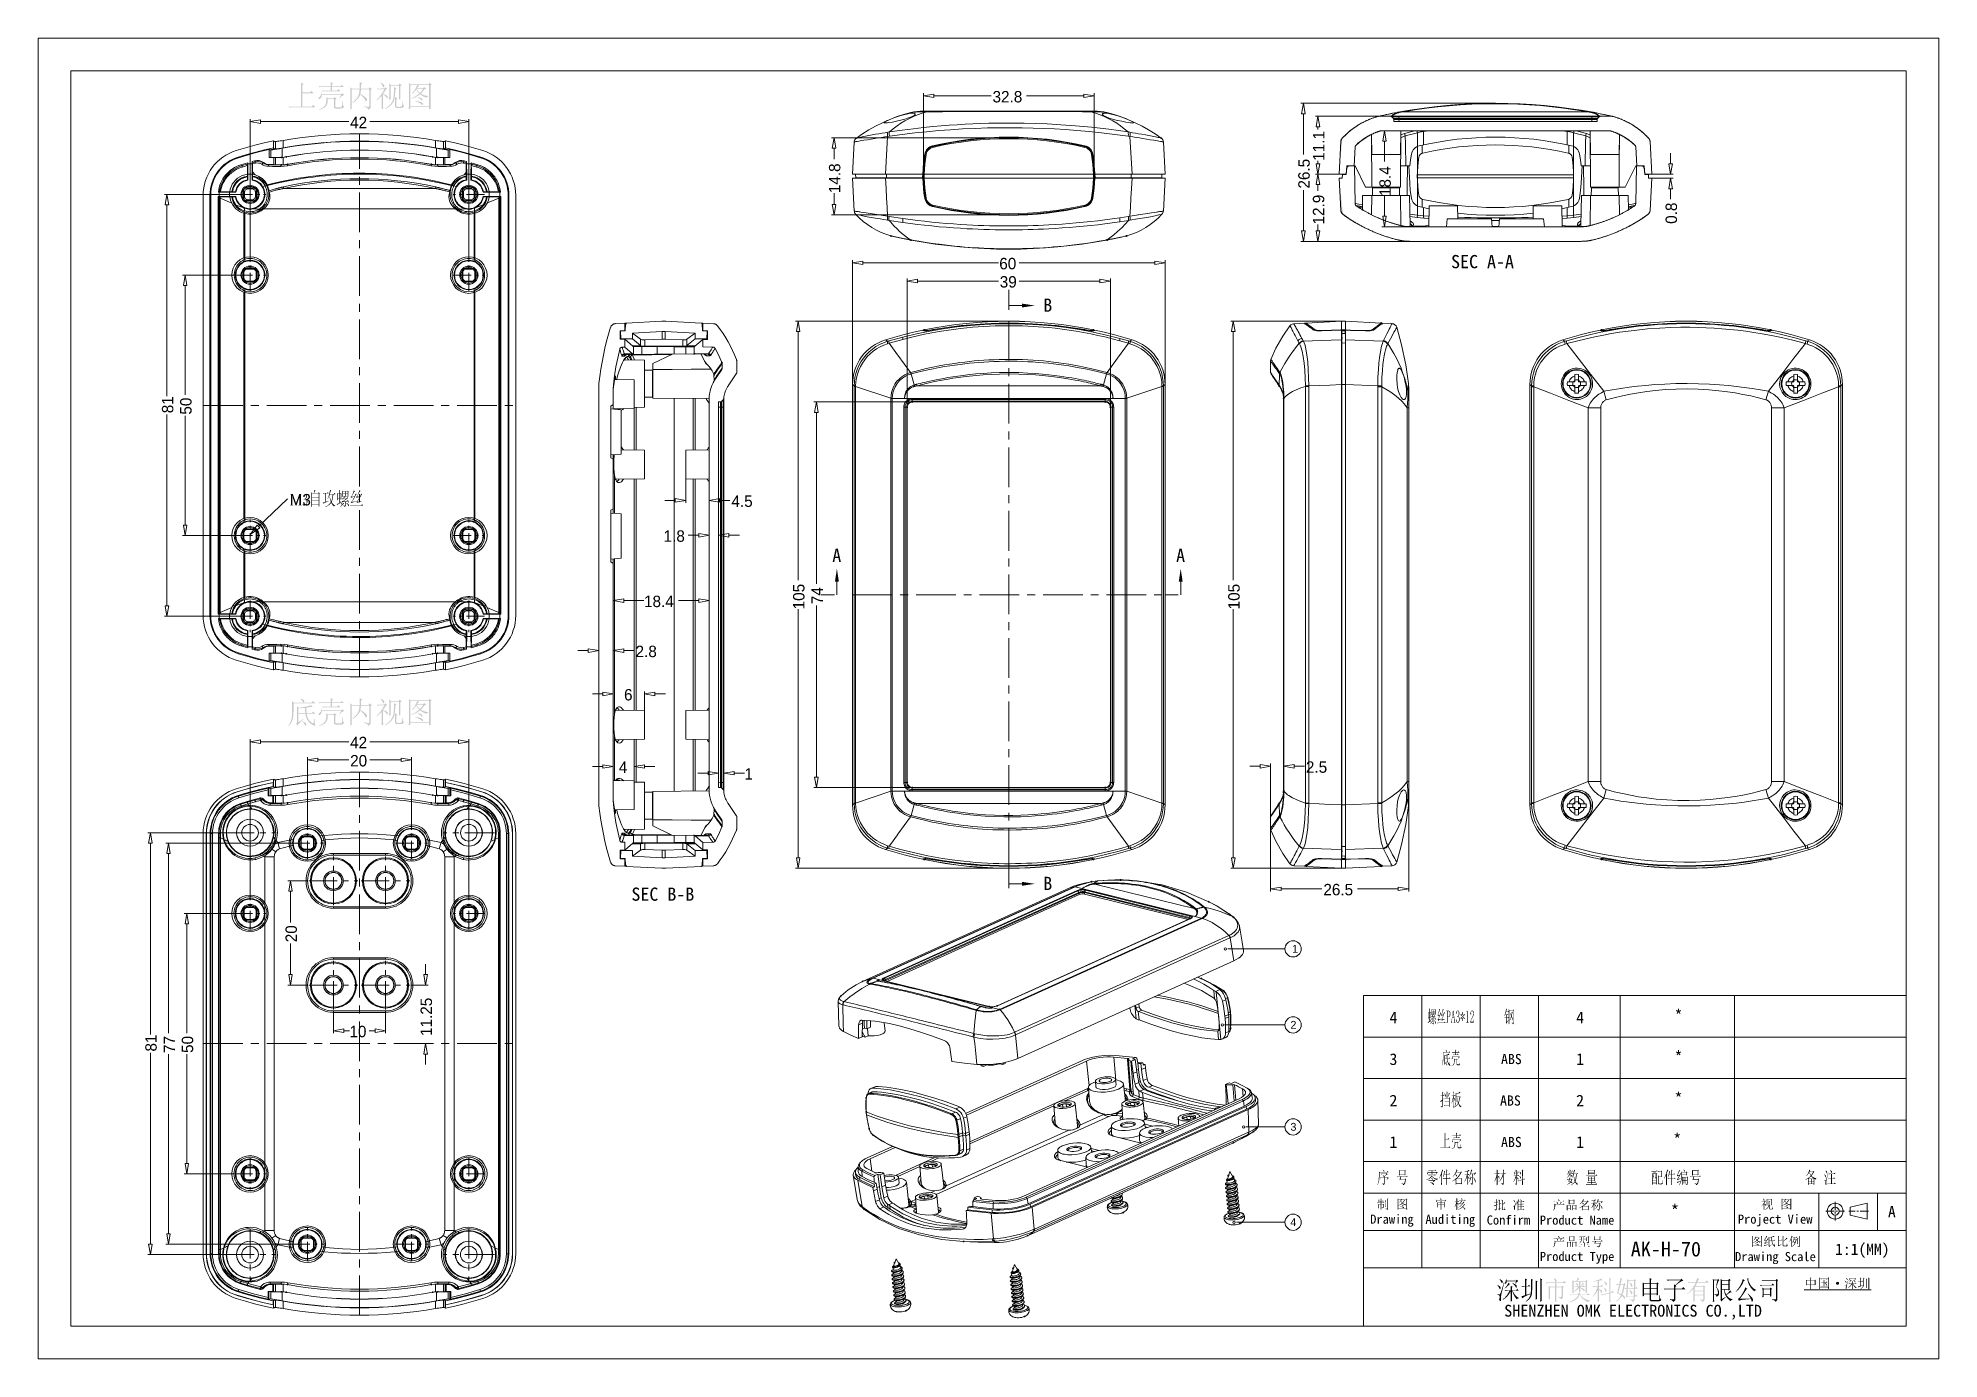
# Model space of a CAD drawing. Header units: millimetres. Extents: x 0 to 260, y 22 to 203.
import ezdxf

# ---------------------------------------------------------------- set-up
doc = ezdxf.new("R2010")
doc.units = ezdxf.units.MM

msp = doc.modelspace()

# ---------------------------------------------------------------- texts
at = {"color": 7, "attachment_point": 1}
for s, insert, char_height in [('{\\fAdobeSongStd-Light|b0|i0|c0;32.8}', (130.549473, 195.54546), 1.562485), ('{\\fAdobeSongStd-Light|b0|i0|c0;42}', (42.774482, 192.028017), 1.562485), ('{\\fAdobeSongStd-Light|b0|i0|c0;60}', (131.470855, 172.742752), 1.562485), ('{\\fAdobeSongStd-Light|b0|i0|c0;39}', (131.534426, 170.251259), 1.562485), ('{\\fAdobeSongStd-Light|b0|i0|c0;M3}', (34.51091, 140.48218), 1.562485), ('{\\fAdobeSongStd-Light|b0|i0|c0;4.5}', (94.872598, 140.279608), 1.562485), ('{\\fAdobeSongStd-Light|b0|i0|c0;1.8}', (85.606997, 135.51126), 1.562485), ('{\\fAdobeSongStd-Light|b0|i0|c0;18.4}', (82.928599, 126.585345), 1.562485), ('{\\fAdobeSongStd-Light|b0|i0|c0;2.8}', (81.775723, 119.750276), 1.562485), ('{\\fAdobeSongStd-Light|b0|i0|c0;6}', (80.199756, 113.830913), 1.562485), ('{\\fAdobeSongStd-Light|b0|i0|c0;42}', (42.774482, 107.307624), 1.562485), ('{\\fAdobeSongStd-Light|b0|i0|c0;20}', (42.774482, 104.816131), 1.562485), ('{\\fAdobeSongStd-Light|b0|i0|c0;4}', (79.487991, 103.927986), 1.562485), ('{\\fAdobeSongStd-Light|b0|i0|c0;2.5}', (173.370624, 103.949362), 1.562485), ('{\\fAdobeSongStd-Light|b0|i0|c0;1}', (96.643188, 103.001582), 1.562485), ('{\\fAdobeSongStd-Light|b0|i0|c0;26.5}', (175.75413, 87.205854), 1.562485), ('{\\fSimSun|b0|i0|c0;*}', (223.729169, 70.021295), 1.615151), ('{\\fAdobeSongStd-Light|b0|i0|c0;10}', (42.679057, 67.816167), 1.562485), ('{\\fSimSun|b0|i0|c0;4}', (184.783949, 69.728209), 1.588682), ('{\\fSimSun|b0|i0|c0;4}', (210.292246, 69.728209), 1.588682), ('{\\fSimSun|b0|i0|c0;3}', (184.784397, 64.049297), 1.588682), ('{\\fSimSun|b0|i0|c0;ABS}', (200.027928, 63.967158), 1.390099), ('{\\fSimSun|b0|i0|c0;1}', (210.292694, 64.060562), 1.588682), ('{\\fSimSun|b0|i0|c0;*}', (223.729169, 64.353441), 1.615151), ('{\\fSimSun|b0|i0|c0;2}', (184.784397, 58.393035), 1.588682), ('{\\fSimSun|b0|i0|c0;ABS}', (199.892519, 58.297529), 1.390099), ('{\\fSimSun|b0|i0|c0;2}', (210.292246, 58.392467), 1.588682), ('{\\fSimSun|b0|i0|c0;*}', (223.7296, 58.686672), 1.615151), ('{\\fSimSun|b0|i0|c0;1}', (184.784397, 52.724562), 1.588682), ('{\\fSimSun|b0|i0|c0;ABS}', (200.027928, 52.631071), 1.390099), ('{\\fSimSun|b0|i0|c0;1}', (210.292694, 52.724562), 1.588682), ('{\\fSimSun|b0|i0|c0;*}', (223.559119, 53.079366), 1.615151), ('{\\fSimSun|b0|i0|c0;Drawing}', (182.15169, 42.020049), 1.248188), ('{\\fSimSun|b0|i0|c0;Auditing}', (189.699842, 41.999189), 1.248188), ('{\\fSimSun|b0|i0|c0;Confirm}', (198.072199, 41.900073), 1.248188), ('{\\fSimSun|b0|i0|c0;Product Name}', (205.325021, 41.88569), 1.248188), ('{\\fSimSun|b0|i0|c0;*}', (223.20927, 43.363951), 1.702067), ('{\\fSimSun|b0|i0|c0;Project View}', (232.391, 42.02277), 1.248188), ('{\\fSimSun|b0|i0|c0;A}', (252.898775, 43.190401), 1.560228), ('{\\fSimSun|b0|i0|c0;Product Type}', (205.326158, 36.922513), 1.248188), ('{\\fSimSun|b0|i0|c0;Drawing Scale}', (232.003255, 36.903737), 1.248188), ('{\\fSimSun|b0|i0|c0;1:1(MM)}', (245.681645, 38.063409), 1.560228), ('{\\fSimSun|b0|i0|c0;·}', (245.111826, 33.273224), 1.294125), ('{\\fSimSun|b0|i0|c0;SHENZHEN OMK ELECTRONICS CO.,LTD}', (200.462872, 29.689317), 1.617663)]:
    msp.add_mtext(s, dxfattribs=dict(at, insert=insert, char_height=char_height))
at = {"color": 7, "char_height": 1.562485, "attachment_point": 7, "rotation": 90}
for s, insert in [('{\\fAdobeSongStd-Light|b0|i0|c0;11.1}', (175.901735, 186.006562)), ('{\\fAdobeSongStd-Light|b0|i0|c0;14.8}', (109.782119, 181.581001)), ('{\\fAdobeSongStd-Light|b0|i0|c0;26.5}', (173.908747, 182.210075)), ('{\\fAdobeSongStd-Light|b0|i0|c0;18.4}', (184.99131, 181.193083)), ('{\\fAdobeSongStd-Light|b0|i0|c0;12.9}', (175.901735, 177.306326)), ('{\\fAdobeSongStd-Light|b0|i0|c0;0.8}', (224.095021, 177.394168)), ('{\\fAdobeSongStd-Light|b0|i0|c0;81}', (18.637637, 151.512905)), ('{\\fAdobeSongStd-Light|b0|i0|c0;50}', (21.12913, 151.322021)), ('{\\fAdobeSongStd-Light|b0|i0|c0;105}', (104.877655, 124.716573)), ('{\\fAdobeSongStd-Light|b0|i0|c0;74}', (107.368795, 125.415601)), ('{\\fAdobeSongStd-Light|b0|i0|c0;105}', (164.338806, 124.71728)), ('{\\fAdobeSongStd-Light|b0|i0|c0;20}', (35.527545, 79.228911)), ('{\\fAdobeSongStd-Light|b0|i0|c0;11.25}', (53.98121, 66.423146)), ('{\\fAdobeSongStd-Light|b0|i0|c0;81}', (16.367301, 64.294095)), ('{\\fAdobeSongStd-Light|b0|i0|c0;77}', (18.858442, 64.103253)), ('{\\fAdobeSongStd-Light|b0|i0|c0;50}', (21.349935, 64.103253))]:
    msp.add_mtext(s, dxfattribs=dict(at, insert=insert))
at = {"color": 6, "true_color": 0xff00ff, "attachment_point": 1}
for s, insert, char_height in [('{\\fSimSun|b0|i0|c0;SEC A-A}', (193.20235, 173.136368), 1.804198), ('{\\fSimSun|b0|i0|c0;B}', (137.479472, 167.189452), 1.804198), ('{\\fSimSun|b0|i0|c0;A}', (108.651921, 132.99135), 1.804198), ('{\\fSimSun|b0|i0|c0;A}', (155.630104, 132.99135), 1.804198), ('{\\fSimSun|b0|i0|c0;SEC B-B}', (81.207119, 86.703065), 1.804198), ('{\\fSimSun|b0|i0|c0;B}', (137.479472, 88.173087), 1.804198), ('{\\fAdobeSongStd-Light|b0|i0|c0;1}', (171.493925, 78.868525), 1.071706), ('{\\fAdobeSongStd-Light|b0|i0|c0;2}', (171.26741, 68.482251), 1.071706), ('{\\fAdobeSongStd-Light|b0|i0|c0;3}', (171.26741, 54.545083), 1.071706), ('{\\fAdobeSongStd-Light|b0|i0|c0;4}', (171.242244, 41.515422), 1.071706), ('{\\fSimSun|b0|i0|c0;AK-H-70     }', (217.756028, 38.315918), 2.015653)]:
    msp.add_mtext(s, dxfattribs=dict(at, insert=insert, char_height=char_height))

# ---------------------------------------------------------------- hatches: boundary and pattern name
at = {"true_color": 0xcc00cc}
h = msp.add_hatch(color=212, dxfattribs=at)
h.dxf.hatch_style = 2
h.paths.add_polyline_path([(37.696061, 193.640436), (37.536208, 193.405618), (36.244711, 193.405618), (36.244711, 195.24337), (37.699919, 195.24337), (37.741191, 195.247297), (37.755592, 195.263213), (37.744154, 195.287191), (37.712046, 195.322745), (37.468409, 195.561972), (37.296981, 195.342588), (36.244711, 195.342588), (36.244711, 196.363439), (36.344481, 196.447224), (36.373213, 196.474095), (36.384168, 196.495179), (36.372731, 196.514816), (36.340622, 196.534867), (36.041312, 196.682041), (36.046695, 196.575381), (36.050476, 196.455079), (36.052707, 196.316792), (36.053439, 196.156182), (36.053439, 193.405618), (34.646186, 193.405618), (34.355145, 193.421603), (34.467042, 193.257892), (34.594441, 193.290483), (34.73383, 193.301989), (37.939147, 193.301989), (37.983795, 193.305917), (37.998678, 193.321833), (37.98724, 193.349256), (37.955132, 193.385774)])
h = msp.add_hatch(color=212, dxfattribs=at)
h.paths.add_polyline_path([(41.61771, 196.379424), (41.458409, 196.176026), (40.306369, 196.176026), (40.306369, 196.486911), (40.38248, 196.527563), (40.425776, 196.552092), (40.445198, 196.566906), (40.449685, 196.578413), (40.440177, 196.594605), (40.409998, 196.610383), (40.106829, 196.754251), (40.11198, 196.655979), (40.115787, 196.564633), (40.118146, 196.470392), (40.118956, 196.363439), (40.118956, 196.176026), (38.755249, 196.176026), (38.611382, 196.180918), (38.464208, 196.192011), (38.576104, 196.048695), (38.633061, 196.064896), (38.702264, 196.077427), (38.775085, 196.085515), (38.842893, 196.088383), (40.118956, 196.088383), (40.118956, 195.586225), (39.201734, 195.586225), (39.063723, 195.591117), (38.922819, 195.602211), (39.030306, 195.458343), (39.084368, 195.474863), (39.150678, 195.487558), (39.220604, 195.495706), (39.285519, 195.498582), (41.378483, 195.498582), (41.416379, 195.501958), (41.430297, 195.514016), (41.394468, 195.561972), (41.143114, 195.801199), (40.976096, 195.586225), (40.306369, 195.586225), (40.306369, 196.088383), (41.840953, 196.088383), (41.876919, 196.093757), (41.888908, 196.108226), (41.879882, 196.129793), (41.853079, 196.160041)])
h.paths.add_polyline_path([(41.673383, 195.259355), (41.541643, 195.099502), (38.910692, 195.099502), (38.902975, 195.286916), (38.855019, 195.286916), (38.807124, 195.062011), (38.728584, 194.893279), (38.636506, 194.776947), (38.547992, 194.709242), (38.46593, 194.636826), (38.440506, 194.561516), (38.453115, 194.514069), (38.484741, 194.483313), (38.526082, 194.466716), (38.567836, 194.461746), (38.684367, 194.50003), (38.786944, 194.609679), (38.864717, 194.782889), (38.906834, 195.011859), (41.557628, 195.011859), (41.278713, 194.589628), (41.330527, 194.553799), (41.429432, 194.663513), (41.518078, 194.752168), (41.598147, 194.821806), (41.671316, 194.874469), (41.739266, 194.912197), (41.803677, 194.937032), (41.866227, 194.951014), (41.928596, 194.956186), (41.958982, 194.961561), (41.968283, 194.97603), (41.932454, 195.023986)])
h.paths.add_polyline_path([(41.713071, 194.102905), (41.703261, 193.880262), (41.690919, 193.704721), (41.675011, 193.570728), (41.654504, 193.472728), (41.628364, 193.405166), (41.595558, 193.362485), (41.555053, 193.339132), (41.505814, 193.32955), (41.35292, 193.320868), (41.178943, 193.317975), (41.045692, 193.319963), (40.942342, 193.325717), (40.865154, 193.334921), (40.810387, 193.347258), (40.7743, 193.362411), (40.753155, 193.380064), (40.743211, 193.3999), (40.740727, 193.421603), (40.740727, 194.374103), (40.880184, 194.457888), (40.908296, 194.493717), (40.887901, 194.521829), (40.617255, 194.720817), (40.505358, 194.545531), (39.719876, 194.545531), (39.512619, 194.716959), (39.512931, 194.514042), (39.510569, 194.344501), (39.505546, 194.203628), (39.497874, 194.086713), (39.487567, 193.989048), (39.474637, 193.905923), (39.459098, 193.83263), (39.440961, 193.764459), (39.400495, 193.666525), (39.336549, 193.567718), (39.250343, 193.46908), (39.143098, 193.371649), (39.016036, 193.276467), (38.870376, 193.184572), (38.70734, 193.097005), (38.528149, 193.014806), (38.547992, 192.962992), (38.745429, 193.028487), (38.918776, 193.096566), (39.069626, 193.167472), (39.199572, 193.24145), (39.310207, 193.318746), (39.403124, 193.399603), (39.479917, 193.484266), (39.542178, 193.572981), (39.591501, 193.66599), (39.629478, 193.763541), (39.657703, 193.865876), (39.677769, 193.97324), (39.691268, 194.085879), (39.699795, 194.204037), (39.704941, 194.327958), (39.708301, 194.457888), (40.549455, 194.457888), (40.549455, 193.393491), (40.556574, 193.31657), (40.578807, 193.25747), (40.617474, 193.213861), (40.673892, 193.183409), (40.749378, 193.163784), (40.845251, 193.152653), (40.962828, 193.147685), (41.103427, 193.146547), (41.360431, 193.149992), (41.629837, 193.162532), (41.73151, 193.181084), (41.816492, 193.233225), (41.885868, 193.313685), (41.940723, 193.417193), (41.939482, 193.447372), (41.920879, 193.465149), (41.884033, 193.488958), (41.854113, 193.523328), (41.830497, 193.570966), (41.812565, 193.634579), (41.799698, 193.716872), (41.791274, 193.820554), (41.786675, 193.948329), (41.78528, 194.102905)])
h = msp.add_hatch(color=212, dxfattribs=at)
h.dxf.hatch_style = 2
h.paths.add_polyline_path([(45.435732, 196.056412), (45.292416, 195.845297), (44.259989, 195.845297), (44.275217, 196.138543), (44.28755, 196.483053), (44.391179, 196.550852), (44.418188, 196.569731), (44.427008, 196.582823), (44.391179, 196.610383), (44.052733, 196.774094), (44.06479, 196.427793), (44.068167, 196.120353), (44.064308, 195.845297), (43.024165, 195.845297), (42.781079, 196.076256), (42.786746, 195.946238), (42.79169, 195.791415), (42.795187, 195.633492), (42.796513, 195.494172), (42.796513, 193.983291), (42.795789, 193.794147), (42.793619, 193.5818), (42.790002, 193.367903), (42.784937, 193.174107), (42.784937, 193.130561), (42.791828, 193.05911), (42.816908, 193.038508), (42.853081, 193.047052), (42.904551, 193.070479), (42.955487, 193.09866), (42.985855, 193.12188), (43.000514, 193.147373), (43.004321, 193.182376), (43.004321, 193.206078), (42.996707, 193.359488), (42.991781, 193.544524), (42.989128, 193.752711), (42.988336, 193.975574), (42.988336, 195.757653), (44.06045, 195.757653), (44.032324, 195.448332), (43.982203, 195.18116), (43.907523, 194.947073), (43.805719, 194.737009), (43.674227, 194.541906), (43.510483, 194.3527), (43.311922, 194.160329), (43.075979, 193.955731), (43.10354, 193.907775), (43.303389, 194.024085), (43.486178, 194.157777), (43.650609, 194.304117), (43.795384, 194.45837), (43.919204, 194.615801), (44.020771, 194.771676), (44.098786, 194.921258), (44.151951, 195.059815), (44.292646, 194.95269), (44.415544, 194.843084), (44.520834, 194.734873), (44.608702, 194.631934), (44.679336, 194.538141), (44.732924, 194.457371), (44.769652, 194.393499), (44.789707, 194.350401), (44.832228, 194.242208), (44.86612, 194.179386), (44.89474, 194.150258), (44.921448, 194.143144), (44.978249, 194.160395), (45.025283, 194.20674), (45.057331, 194.274066), (45.069174, 194.354259), (45.055669, 194.439973), (45.009091, 194.525687), (44.960363, 194.585246), (44.901837, 194.647971), (44.830429, 194.714804), (44.743061, 194.786688), (44.636649, 194.864566), (44.508114, 194.949382), (44.354373, 195.042079), (44.172346, 195.1436), (44.197616, 195.271947), (44.219475, 195.41466), (44.237614, 195.575356), (44.251721, 195.757653), (45.387776, 195.757653), (45.387776, 193.509246), (45.383849, 193.451084), (45.365038, 193.408581), (45.320803, 193.38251), (45.240601, 193.373647), (45.147153, 193.378832), (45.019289, 193.394456), (44.852563, 193.420621), (44.642533, 193.457432), (44.638674, 193.401208), (44.77758, 193.360537), (44.893844, 193.321196), (44.989477, 193.281932), (45.066486, 193.241493), (45.126882, 193.198626), (45.172673, 193.152076), (45.205867, 193.100591), (45.228475, 193.042918), (45.241359, 193.015909), (45.260445, 193.007089), (45.288006, 193.014806), (45.372678, 193.060295), (45.439521, 193.102561), (45.490552, 193.143548), (45.527785, 193.185201), (45.553235, 193.229463), (45.568919, 193.278278), (45.576851, 193.333593), (45.579048, 193.39735), (45.579048, 195.685444), (45.694803, 195.757653), (45.72884, 195.78232), (45.7389, 195.801199), (45.72884, 195.822766), (45.694803, 195.853014)])
h = msp.add_hatch(color=212, dxfattribs=at)
h.paths.add_polyline_path([(46.913844, 196.654481), (47.043225, 196.520191), (47.139429, 196.391275), (47.203594, 196.274349), (47.236856, 196.176026), (47.254969, 196.11199), (47.274683, 196.075911), (47.297395, 196.059986), (47.324499, 196.056412), (47.368907, 196.07362), (47.40856, 196.119251), (47.437051, 196.184311), (47.447972, 196.259811), (47.432596, 196.337415), (47.390697, 196.408837), (47.328619, 196.473838), (47.252704, 196.53218), (47.169296, 196.583623), (47.084738, 196.627928), (47.005374, 196.664856), (46.937546, 196.694168)])
h.paths.add_polyline_path([(49.512824, 196.562428), (49.39762, 196.383283), (48.353067, 196.383283), (48.101713, 196.578413), (48.107096, 196.459738), (48.110877, 196.319824), (48.113108, 196.17774), (48.11384, 196.052554), (48.11384, 194.936343), (48.110877, 194.711447), (48.101713, 194.489858), (48.101713, 194.445761), (48.10881, 194.388572), (48.133684, 194.370245), (48.197624, 194.393947), (48.250791, 194.424789), (48.282305, 194.448862), (48.297386, 194.471384), (48.301253, 194.497575), (48.299961, 194.572308), (48.297119, 194.682026), (48.294277, 194.790193), (48.292985, 194.860275), (48.292985, 196.295639), (49.453293, 196.295639), (49.453293, 194.94406), (49.452259, 194.722333), (49.445025, 194.509702), (49.445025, 194.461746), (49.450675, 194.415651), (49.476995, 194.402215), (49.509999, 194.408072), (49.56078, 194.425917), (49.606936, 194.447708), (49.634849, 194.468361), (49.648604, 194.492735), (49.652282, 194.525687), (49.652282, 194.549389), (49.6449, 194.676014), (49.639948, 194.802122), (49.637166, 194.95138), (49.636296, 195.147458), (49.636296, 196.215713), (49.768037, 196.303357), (49.800007, 196.339186), (49.768037, 196.379424)])
h.paths.add_polyline_path([(48.767581, 196.084524), (48.771058, 195.893264), (48.769872, 195.691843), (48.764577, 195.486896), (48.75573, 195.285055), (48.743885, 195.092956), (48.729599, 194.917231), (48.713426, 194.764515), (48.695923, 194.641442), (48.642296, 194.4056), (48.562184, 194.186759), (48.455201, 193.98249), (48.320959, 193.790366), (48.15907, 193.607957), (47.969146, 193.432834), (47.7508, 193.262569), (47.503644, 193.094732), (47.535615, 193.050635), (47.810599, 193.193306), (48.050217, 193.350298), (48.255794, 193.518775), (48.428653, 193.695902), (48.570118, 193.878841), (48.681514, 194.064759), (48.764165, 194.250819), (48.819395, 194.434186), (48.841507, 194.541344), (48.862967, 194.67051), (48.883432, 194.819714), (48.90256, 194.986986), (48.920008, 195.170354), (48.935435, 195.367849), (48.948497, 195.577502), (48.958853, 195.797341), (49.062481, 195.868999), (49.090593, 195.900969), (49.054764, 195.93294)])
h.paths.add_polyline_path([(47.276544, 195.17116), (47.448592, 195.415693), (47.599556, 195.654025), (47.671352, 195.748007), (47.767125, 195.797341), (47.808398, 195.810226), (47.822798, 195.829311), (47.794686, 195.86514), (47.583571, 196.064129), (47.45624, 195.900969), (46.706587, 195.868999), (46.564167, 195.870515), (46.415545, 195.881126), (46.527442, 195.7334), (46.654635, 195.765991), (46.79423, 195.777497), (47.45624, 195.809468), (47.240999, 195.417614), (47.003485, 195.046379), (46.727215, 194.681862), (46.395702, 194.310162), (46.435389, 194.270475), (46.603984, 194.413842), (46.773353, 194.577777), (46.941172, 194.757422), (47.105116, 194.947918), (47.105116, 193.907775), (47.102153, 193.561956), (47.092989, 193.198361), (47.092989, 193.16639), (47.101119, 193.089634), (47.133228, 193.06662), (47.165474, 193.074682), (47.212603, 193.094732), (47.253694, 193.116953), (47.277991, 193.139381), (47.289575, 193.166356), (47.292529, 193.202219), (47.292529, 193.230331), (47.284915, 193.371787), (47.279989, 193.528952), (47.277336, 193.704101), (47.276544, 193.899507), (47.276544, 195.071942), (47.436181, 194.965635), (47.573029, 194.84491), (47.676287, 194.728009), (47.735155, 194.633174), (47.757359, 194.584788), (47.778012, 194.555728), (47.800112, 194.541552), (47.826657, 194.537814), (47.858954, 194.549708), (47.887015, 194.582118), (47.906807, 194.630134), (47.9143, 194.688847), (47.901117, 194.765526), (47.863407, 194.834609), (47.803929, 194.897129), (47.72544, 194.954119), (47.630698, 195.006614), (47.522463, 195.055646), (47.403492, 195.10225), (47.276544, 195.147458)])
h.paths.add_polyline_path([(49.919621, 194.11889), (49.903631, 193.877657), (49.885652, 193.695393), (49.861059, 193.563837), (49.825225, 193.474726), (49.773527, 193.4198), (49.70134, 193.390795), (49.604037, 193.379451), (49.476995, 193.377506), (49.361344, 193.378481), (49.272158, 193.382312), (49.206033, 193.390354), (49.159564, 193.403964), (49.129347, 193.424499), (49.111979, 193.453315), (49.104054, 193.491769), (49.102169, 193.541217), (49.102169, 194.422059), (49.205797, 194.489858), (49.230051, 194.517419), (49.210207, 194.537814), (48.910897, 194.697115), (48.920061, 194.572954), (48.923024, 194.409932), (48.923024, 193.520822), (48.926405, 193.425524), (48.939638, 193.352615), (48.967352, 193.299111), (49.014181, 193.262026), (49.084755, 193.238378), (49.183706, 193.225181), (49.315665, 193.219451), (49.485263, 193.218205), (49.625875, 193.220489), (49.744576, 193.228316), (49.843691, 193.243145), (49.925547, 193.266436), (49.992468, 193.299649), (50.046779, 193.344243), (50.090808, 193.40168), (50.126878, 193.473417), (50.130736, 193.49712), (50.103176, 193.536807), (50.067612, 193.564396), (50.038391, 193.595977), (50.015138, 193.636006), (49.99748, 193.688942), (49.985041, 193.759242), (49.977447, 193.851361), (49.974323, 193.969759), (49.975294, 194.11889)])
h = msp.add_hatch(color=212, dxfattribs=at)
h.paths.add_polyline_path([(53.618029, 196.666056), (53.48243, 196.470926), (51.019049, 196.470926), (50.799665, 196.658339), (50.802585, 196.546572), (50.805246, 196.403747), (50.807184, 196.240768), (50.807933, 196.068539), (50.807933, 193.99156), (50.807246, 193.921216), (50.805435, 193.819072), (50.802875, 193.695909), (50.79994, 193.562507), (50.797006, 193.429648), (50.794446, 193.308113), (50.792635, 193.208682), (50.791948, 193.142137), (50.798838, 193.078196), (50.823918, 193.058903), (50.855958, 193.066689), (50.903293, 193.086464), (50.949079, 193.110425), (50.97564, 193.131802), (50.987939, 193.155452), (50.990937, 193.186234), (50.990937, 193.377506), (53.566214, 193.377506), (53.566214, 193.102449), (53.571175, 193.061177), (53.594326, 193.046777), (53.627124, 193.053116), (53.678111, 193.074337), (53.728961, 193.09866), (53.75914, 193.120915), (53.773609, 193.146891), (53.77733, 193.182376), (53.77733, 193.209936), (53.769346, 193.35525), (53.763067, 193.522475), (53.758959, 193.712851), (53.757486, 193.927619), (53.757486, 196.303357), (53.889226, 196.395409), (53.921197, 196.431238), (53.889226, 196.467067)])
h.paths.add_polyline_path([(50.990937, 193.465149), (50.990937, 196.383283), (53.566214, 196.383283), (53.566214, 193.465149)])
h.paths.add_polyline_path([(52.872786, 196.100509), (52.741045, 195.936798), (51.924144, 195.936798), (51.975013, 196.014121), (52.015766, 196.074482), (52.048536, 196.120295), (52.075453, 196.153977), (52.098649, 196.177944), (52.120256, 196.194612), (52.142406, 196.206396), (52.16723, 196.215713), (52.197409, 196.22784), (52.206917, 196.239967), (52.171088, 196.271937), (51.947846, 196.375566), (51.819387, 196.090036), (51.664315, 195.795825), (51.469658, 195.484457), (51.222447, 195.147458), (51.270403, 195.107771), (51.542083, 195.408045), (51.808389, 195.76537), (51.993597, 195.454003), (52.215186, 195.199272), (52.001073, 195.024149), (51.747893, 194.846701), (51.455232, 194.66915), (51.122677, 194.493717), (51.146379, 194.454029), (51.506409, 194.599145), (51.813212, 194.748447), (52.082601, 194.911908), (52.33039, 195.099502), (52.477504, 194.985783), (52.624773, 194.889343), (52.76641, 194.80953), (52.896626, 194.745691), (53.009633, 194.697174), (53.099645, 194.663327), (53.160873, 194.643498), (53.187529, 194.637033), (53.209578, 194.645163), (53.231627, 194.677271), (53.26513, 194.724375), (53.320235, 194.764295), (53.400764, 194.797497), (53.510542, 194.824446), (53.518259, 194.864685), (53.172302, 194.901986), (52.884223, 194.970036), (52.640173, 195.06506), (52.426301, 195.183287), (52.529955, 195.289784), (52.651955, 195.425064), (52.786667, 195.581945), (52.928458, 195.753244), (52.997705, 195.812706), (53.112013, 195.845297), (53.13544, 195.852118), (53.143983, 195.86514), (53.123588, 195.892701)])
h.paths.add_polyline_path([(51.864062, 195.849155), (52.753172, 195.849155), (52.647313, 195.68553), (52.543779, 195.544746), (52.431253, 195.413678), (52.298419, 195.279199), (52.178366, 195.398123), (52.054024, 195.539786), (51.939294, 195.686616), (51.848076, 195.821043)])
h.paths.add_polyline_path([(51.971549, 194.669003), (52.157067, 194.578862), (52.300211, 194.486138), (52.409661, 194.388245), (52.494101, 194.282601), (52.522902, 194.253387), (52.55749, 194.242363), (52.587222, 194.250433), (52.617159, 194.273851), (52.640276, 194.311428), (52.649543, 194.361976), (52.636954, 194.435363), (52.600399, 194.497627), (52.541701, 194.550046), (52.462681, 194.5939), (52.365161, 194.630468), (52.250963, 194.661028), (52.121908, 194.68686), (51.979817, 194.709242)])
h.paths.add_polyline_path([(51.676648, 194.143144), (51.945581, 194.050281), (52.18356, 193.94512), (52.389396, 193.827349), (52.5619, 193.696659), (52.619984, 193.651529), (52.669387, 193.636577), (52.720099, 193.663449), (52.741045, 193.732488), (52.713646, 193.839628), (52.637709, 193.928971), (52.522628, 194.002152), (52.377794, 194.060806), (52.2126, 194.106567), (52.036437, 194.141068), (51.858698, 194.165945), (51.688775, 194.182831)])
h = msp.add_hatch(color=7)
edge = h.paths.add_edge_path()
edge.add_arc((111.942704, 189.115065), 0.125491, 0, 360)
h = msp.add_hatch(color=7)
edge = h.paths.add_edge_path()
edge.add_arc((121.359401, 186.894223), 0.127529, 0, 360)
h = msp.add_hatch(color=7)
edge = h.paths.add_edge_path()
edge.add_arc((122.384926, 187.980179), 0.127525, 0, 360)
h = msp.add_hatch(color=7)
edge = h.paths.add_edge_path()
edge.add_arc((143.162514, 187.980179), 0.127525, 0, 360)
h = msp.add_hatch(color=7)
edge = h.paths.add_edge_path()
edge.add_arc((144.188039, 186.894223), 0.127529, 0, 360)
h = msp.add_hatch(color=7)
edge = h.paths.add_edge_path()
edge.add_arc((153.605301, 189.115065), 0.125586, 0, 360)
h = msp.add_hatch(color=7)
h.dxf.hatch_style = 2
h.paths.add_polyline_path([(178.341232, 189.106281), (178.331001, 189.094992), (178.320418, 189.083703), (178.31054, 189.071709), (178.301015, 189.059714), (178.29149, 189.047367), (178.282318, 189.03502), (178.273498, 189.02232), (178.264679, 189.009267), (178.256212, 188.996214), (178.248098, 188.982456), (178.240337, 188.96905), (178.232576, 188.955292), (178.225521, 188.941181), (178.218465, 188.92707), (178.212115, 188.912959), (178.205412, 188.898495), (178.199768, 188.884031), (178.193771, 188.869214), (178.188479, 188.854398), (178.18354, 188.839581), (178.178601, 188.824764), (178.174368, 188.809595), (178.170487, 188.794425), (178.166607, 188.779256), (178.163432, 188.763734), (178.160257, 188.748564), (178.157434, 188.733395), (178.155671, 188.717873), (178.153554, 188.702703), (178.15179, 188.687534), (178.150379, 188.672011), (178.149673, 188.656842), (177.915076, 184.185384)])
h = msp.add_hatch(color=7)
edge = h.paths.add_edge_path()
edge.add_arc((33.371614, 185.454114), 0.129205, 0, 360)
h = msp.add_hatch(color=7)
edge = h.paths.add_edge_path()
edge.add_arc((33.371614, 186.472407), 0.126559, 0, 360)
h = msp.add_hatch(color=7)
edge = h.paths.add_edge_path()
edge.add_arc((34.040304, 186.535801), 0.126734, 0, 360)
h = msp.add_hatch(color=7)
edge = h.paths.add_edge_path()
edge.add_arc((34.227911, 185.531831), 0.129645, 0, 360)
h = msp.add_hatch(color=7)
edge = h.paths.add_edge_path()
edge.add_arc((53.862993, 185.531831), 0.129645, 0, 360)
h = msp.add_hatch(color=7)
edge = h.paths.add_edge_path()
edge.add_arc((54.050636, 186.535801), 0.126734, 0, 360)
h = msp.add_hatch(color=7)
edge = h.paths.add_edge_path()
edge.add_arc((54.719326, 185.454114), 0.129205, 0, 360)
h = msp.add_hatch(color=7)
edge = h.paths.add_edge_path()
edge.add_arc((54.719326, 186.472407), 0.126559, 0, 360)
h = msp.add_hatch(color=7)
edge = h.paths.add_edge_path()
edge.add_arc((121.101838, 183.682464), 0.127794, 0, 360)
h = msp.add_hatch(color=7)
edge = h.paths.add_edge_path()
edge.add_arc((121.106071, 184.124), 0.127176, 0, 360)
h = msp.add_hatch(color=7)
edge = h.paths.add_edge_path()
edge.add_arc((121.106071, 183.676996), 0.127176, 0, 360)
h = msp.add_hatch(color=7)
edge = h.paths.add_edge_path()
edge.add_arc((121.111116, 183.622632), 0.126912, 0, 360)
h = msp.add_hatch(color=7)
edge = h.paths.add_edge_path()
edge.add_arc((121.111116, 184.178187), 0.126735, 0, 360)
h = msp.add_hatch(color=7)
edge = h.paths.add_edge_path()
edge.add_arc((144.436324, 183.622809), 0.126912, 0, 360)
h = msp.add_hatch(color=7)
edge = h.paths.add_edge_path()
edge.add_arc((144.436324, 184.178152), 0.126735, 0, 360)
h = msp.add_hatch(color=7)
edge = h.paths.add_edge_path()
edge.add_arc((144.441369, 184.124), 0.127176, 0, 360)
h = msp.add_hatch(color=7)
edge = h.paths.add_edge_path()
edge.add_arc((144.441369, 183.676996), 0.127176, 0, 360)
h = msp.add_hatch(color=7)
edge = h.paths.add_edge_path()
edge.add_arc((144.445778, 183.682358), 0.127882, 0, 360)
h = msp.add_hatch(color=7)
h.dxf.hatch_style = 2
h.paths.add_polyline_path([(178.436658, 178.686425), (178.421489, 178.698066), (178.406319, 178.709708), (178.391503, 178.722408), (178.376686, 178.735461), (178.362575, 178.748514), (178.348464, 178.762625), (178.335058, 178.776736), (178.321653, 178.791552), (178.308953, 178.806369), (178.296253, 178.821891), (178.283905, 178.838119), (178.272264, 178.854347), (178.261327, 178.870575), (178.250744, 178.887508), (178.240161, 178.905147), (178.230283, 178.922433), (178.221111, 178.940425), (178.211939, 178.958416), (178.203825, 178.976408), (178.196064, 178.995105), (178.189008, 179.013803), (178.182305, 179.0325), (178.176308, 179.05155), (178.170311, 179.0706), (178.165372, 179.08965), (178.161139, 179.109053), (178.156905, 179.128103), (178.153378, 179.147505), (178.150555, 179.166555), (178.148439, 179.185958), (178.146675, 179.205008), (178.145616, 179.224058), (177.9149, 183.615789)])
h = msp.add_hatch(color=7)
edge = h.paths.add_edge_path()
edge.add_arc((121.359401, 180.906773), 0.127529, 0, 360)
h = msp.add_hatch(color=7)
edge = h.paths.add_edge_path()
edge.add_arc((122.384926, 179.820958), 0.127525, 0, 360)
h = msp.add_hatch(color=7)
edge = h.paths.add_edge_path()
edge.add_arc((143.162514, 179.820958), 0.127525, 0, 360)
h = msp.add_hatch(color=7)
edge = h.paths.add_edge_path()
edge.add_arc((144.188039, 180.906773), 0.127529, 0, 360)
h = msp.add_hatch(color=7)
edge = h.paths.add_edge_path()
edge.add_arc((181.088594, 179.356314), 0.127001, 0, 360)
h = msp.add_hatch(color=7)
edge = h.paths.add_edge_path()
edge.add_arc((217.449153, 179.356173), 0.127001, 0, 360)
h = msp.add_hatch(color=7)
edge = h.paths.add_edge_path()
edge.add_arc((116.657261, 175.743799), 0.126631, 0, 360)
h = msp.add_hatch(color=7)
edge = h.paths.add_edge_path()
edge.add_arc((116.688623, 175.735333), 0.128668, 0, 360)
h = msp.add_hatch(color=7)
edge = h.paths.add_edge_path()
edge.add_arc((119.351778, 175.180837), 0.130791, 0, 360)
h = msp.add_hatch(color=7)
edge = h.paths.add_edge_path()
edge.add_arc((119.364725, 175.178438), 0.126912, 0, 360)
h = msp.add_hatch(color=7)
edge = h.paths.add_edge_path()
edge.add_arc((119.401061, 175.171523), 0.131496, 0, 360)
h = msp.add_hatch(color=7)
edge = h.paths.add_edge_path()
edge.add_arc((146.182891, 175.178297), 0.127001, 0, 360)
h = msp.add_hatch(color=7)
edge = h.paths.add_edge_path()
edge.add_arc((146.214042, 175.213469), 0.131055, 0, 360)
h = msp.add_hatch(color=7)
edge = h.paths.add_edge_path()
edge.add_arc((146.219404, 175.185211), 0.131143, 0, 360)
h = msp.add_hatch(color=7)
edge = h.paths.add_edge_path()
edge.add_arc((148.840684, 175.731064), 0.128757, 0, 360)
h = msp.add_hatch(color=7)
edge = h.paths.add_edge_path()
edge.add_arc((148.849397, 175.733146), 0.127345, 0, 360)
h = msp.add_hatch(color=7)
edge = h.paths.add_edge_path()
edge.add_arc((148.856841, 175.734874), 0.128316, 0, 360)
h = msp.add_hatch(color=7)
edge = h.paths.add_edge_path()
edge.add_arc((148.889226, 175.743623), 0.126025, 0, 360)
at = {"true_color": 0xffff00}
h = msp.add_hatch(color=2, dxfattribs=at)
h.dxf.hatch_style = 2
h.paths.add_polyline_path([(134.55336, 165.963529), (134.55336, 166.497282), (136.332771, 166.230582)])
h = msp.add_hatch(color=7)
h.dxf.hatch_style = 2
h.paths.add_polyline_path([(80.503015, 163.823299), (80.53582, 163.786163), (80.551363, 163.740758), (80.548843, 163.692833), (80.527456, 163.648135), (80.49032, 163.61533), (80.444915, 163.599787), (80.39699, 163.602307), (80.352292, 163.623694), (80.335006, 163.636746), (80.302201, 163.673883), (80.286658, 163.719287), (80.289178, 163.767212), (80.310565, 163.81191), (80.347701, 163.844716), (80.393106, 163.860259), (80.441031, 163.857738), (80.485729, 163.836352)])
h = msp.add_hatch(color=7)
h.dxf.hatch_style = 2
h.paths.add_polyline_path([(80.511897, 163.833916), (80.457453, 163.821299), (80.415015, 163.791715), (80.387328, 163.748042), (80.377136, 163.693157)])
h = msp.add_hatch(color=7)
h.dxf.hatch_style = 2
h.paths.add_polyline_path([(173.211235, 163.636817), (173.17843, 163.673953), (173.162887, 163.719358), (173.165407, 163.767283), (173.186794, 163.811981), (173.22393, 163.844786), (173.269335, 163.860329), (173.31726, 163.857809), (173.361958, 163.836423), (173.379244, 163.82337), (173.412049, 163.786233), (173.427592, 163.740829), (173.425072, 163.692904), (173.403685, 163.648206), (173.366549, 163.615401), (173.321144, 163.599857), (173.273219, 163.602378), (173.228521, 163.623764)])
h = msp.add_hatch(color=7)
edge = h.paths.add_edge_path()
edge.add_arc((173.304694, 163.722967), 0.125663, 0, 360)
h = msp.add_hatch(color=7)
edge = h.paths.add_edge_path()
edge.add_arc((183.647433, 163.832399), 0.131235, 0, 360)
h = msp.add_hatch(color=7)
edge = h.paths.add_edge_path()
edge.add_arc((183.719223, 163.722332), 0.126333, 0, 360)
h = msp.add_hatch(color=7)
h.dxf.hatch_style = 2
h.paths.add_polyline_path([(183.796101, 163.623694), (183.751403, 163.602307), (183.703478, 163.599787), (183.658074, 163.61533), (183.620937, 163.648135), (183.599551, 163.692833), (183.59703, 163.740758), (183.612574, 163.786163), (183.645379, 163.823299), (183.662665, 163.836352), (183.707363, 163.857738), (183.755288, 163.860259), (183.800692, 163.844716), (183.837829, 163.81191), (183.859215, 163.767212), (183.861736, 163.719287), (183.846193, 163.673883), (183.813387, 163.636746)])
h = msp.add_hatch(color=7)
edge = h.paths.add_edge_path()
edge.add_arc((121.223476, 162.907804), 0.127334, 0, 360)
h = msp.add_hatch(color=7)
edge = h.paths.add_edge_path()
edge.add_arc((144.324035, 162.907804), 0.127334, 0, 360)
h = msp.add_hatch(color=7)
edge = h.paths.add_edge_path()
edge.add_arc((178.229507, 162.904099), 0.127001, 0, 360)
h = msp.add_hatch(color=7)
edge = h.paths.add_edge_path()
edge.add_arc((178.286551, 161.788934), 0.126206, 0, 360)
h = msp.add_hatch(color=7)
edge = h.paths.add_edge_path()
edge.add_arc((178.795539, 162.904099), 0.127001, 0, 360)
h = msp.add_hatch(color=7)
edge = h.paths.add_edge_path()
edge.add_arc((213.772503, 162.907804), 0.12741, 0, 360)
h = msp.add_hatch(color=7)
edge = h.paths.add_edge_path()
edge.add_arc((236.873062, 162.907804), 0.127334, 0, 360)
h = msp.add_hatch(color=7)
edge = h.paths.add_edge_path()
edge.add_arc((80.533628, 159.55391), 0.125853, 0, 360)
h = msp.add_hatch(color=7)
h.dxf.hatch_style = 2
h.paths.add_polyline_path([(93.666482, 158.345845), (93.630101, 158.312204), (93.585062, 158.295633), (93.537092, 158.297063), (93.491919, 158.317428), (93.458278, 158.353809), (93.441707, 158.398848), (93.443137, 158.446818), (93.463502, 158.491991), (93.476202, 158.50963), (93.512583, 158.543271), (93.557623, 158.559842), (93.605593, 158.558412), (93.650765, 158.538047), (93.684406, 158.501666), (93.700978, 158.456627), (93.699547, 158.408657), (93.679182, 158.363484)])
h = msp.add_hatch(color=7)
h.dxf.hatch_style = 2
h.paths.add_polyline_path([(92.61797, 156.709778), (92.581991, 156.675708), (92.537151, 156.658603), (92.489168, 156.659464), (92.443756, 156.679291), (92.409686, 156.71527), (92.392581, 156.760109), (92.393442, 156.808093), (92.413269, 156.853504), (92.424911, 156.870085), (92.46089, 156.904155), (92.505729, 156.92126), (92.553713, 156.920399), (92.599124, 156.900572), (92.633195, 156.864593), (92.650299, 156.819753), (92.649439, 156.77177), (92.629612, 156.726359)])
h = msp.add_hatch(color=7)
edge = h.paths.add_edge_path()
edge.add_arc((169.822989, 157.066933), 0.129792, 0, 360)
h = msp.add_hatch(color=7)
edge = h.paths.add_edge_path()
edge.add_arc((169.719943, 155.23651), 0.1305, 0, 360)
h = msp.add_hatch(color=7)
edge = h.paths.add_edge_path()
edge.add_arc((169.72721, 155.225256), 0.128643, 0, 360)
h = msp.add_hatch(color=7)
edge = h.paths.add_edge_path()
edge.add_arc((170.32672, 153.571504), 0.129117, 0, 360)
h = msp.add_hatch(color=7)
edge = h.paths.add_edge_path()
edge.add_arc((170.326897, 153.555488), 0.129028, 0, 360)
h = msp.add_hatch(color=7)
edge = h.paths.add_edge_path()
edge.add_arc((170.354801, 153.555806), 0.129293, 0, 360)
h = msp.add_hatch(color=7)
edge = h.paths.add_edge_path()
edge.add_arc((170.354801, 153.572704), 0.129205, 0, 360)
h = msp.add_hatch(color=7)
edge = h.paths.add_edge_path()
edge.add_arc((91.809323, 152.971923), 0.126703, 0, 360)
h = msp.add_hatch(color=7)
h.dxf.hatch_style = 2
h.paths.add_polyline_path([(118.789919, 152.272671), (118.76306, 152.314312), (118.754509, 152.361535), (118.764196, 152.408539), (118.79205, 152.44952), (118.83369, 152.476378), (118.880913, 152.484929), (118.927917, 152.475243), (118.968898, 152.447389), (118.983362, 152.432572), (119.01022, 152.390932), (119.018771, 152.343709), (119.009085, 152.296705), (118.981231, 152.255724), (118.939591, 152.228866), (118.892367, 152.220314), (118.845364, 152.230001), (118.804383, 152.257855)])
h = msp.add_hatch(color=7)
h.dxf.hatch_style = 2
h.paths.add_polyline_path([(119.50186, 152.982341), (119.474502, 153.023655), (119.465383, 153.070772), (119.474502, 153.117889), (119.50186, 153.159202), (119.543174, 153.18656), (119.590291, 153.19568), (119.637408, 153.18656), (119.678721, 153.159202), (119.693185, 153.144738), (119.720544, 153.103425), (119.729663, 153.056308), (119.720544, 153.009191), (119.693185, 152.967877), (119.651872, 152.940519), (119.604755, 152.9314), (119.557638, 152.940519), (119.516324, 152.967877)])
h = msp.add_hatch(color=7)
h.dxf.hatch_style = 2
h.paths.add_polyline_path([(145.868895, 153.159202), (145.910208, 153.18656), (145.957325, 153.19568), (146.004442, 153.18656), (146.045756, 153.159202), (146.073114, 153.117889), (146.082233, 153.070772), (146.073114, 153.023655), (146.045756, 152.982341), (146.031292, 152.967877), (145.989978, 152.940519), (145.942861, 152.9314), (145.895744, 152.940519), (145.854431, 152.967877), (145.827073, 153.009191), (145.817953, 153.056308), (145.827073, 153.103425), (145.854431, 153.144738)])
h = msp.add_hatch(color=7)
h.dxf.hatch_style = 2
h.paths.add_polyline_path([(146.579636, 152.448108), (146.62095, 152.475466), (146.668067, 152.484586), (146.715184, 152.475466), (146.756497, 152.448108), (146.783855, 152.406794), (146.792975, 152.359677), (146.783855, 152.312561), (146.756497, 152.271247), (146.742033, 152.256783), (146.70072, 152.229425), (146.653603, 152.220305), (146.606486, 152.229425), (146.565172, 152.256783), (146.537814, 152.298097), (146.528695, 152.345214), (146.537814, 152.392331), (146.565172, 152.433644)])
h = msp.add_hatch(color=7)
h.dxf.hatch_style = 2
h.paths.add_polyline_path([(34.616192, 140.452621), (34.703723, 140.431692), (34.757096, 140.39433), (34.783701, 140.327822), (34.790927, 140.219456), (34.787068, 140.051887), (34.76061, 139.593276), (34.750662, 139.419531), (34.740146, 139.283148), (34.729527, 139.180975), (34.719269, 139.10986), (34.702724, 139.045273), (34.672071, 138.999548), (34.622298, 138.970256), (34.548392, 138.954969), (34.548392, 138.919691), (35.001491, 138.919691), (35.001491, 138.954969), (34.897311, 138.982297), (34.83902, 139.038409), (34.813596, 139.135345), (34.808014, 139.285147), (34.80953, 139.401866), (34.81518, 139.555793), (34.839434, 140.232134), (35.305762, 138.947252), (35.322298, 138.947252), (35.831621, 140.317573), (35.846504, 139.265303), (35.846514, 139.177812), (35.844101, 139.109223), (35.837464, 139.05704), (35.8248, 139.018772), (35.804307, 138.991924), (35.774183, 138.974003), (35.732625, 138.962516), (35.677832, 138.954969), (35.677832, 138.919691), (36.137546, 138.919691), (36.137546, 138.954969), (36.079004, 138.96342), (36.034357, 138.975553), (36.001633, 138.993862), (35.978865, 139.020839), (35.96408, 139.058978), (35.955309, 139.110773), (35.950581, 139.178717), (35.947928, 139.265303), (35.934699, 140.154413), (35.933386, 140.238308), (35.935878, 140.303637), (35.943758, 140.353025), (35.958607, 140.389093), (35.982009, 140.414464), (36.015546, 140.43176), (36.060801, 140.443605), (36.119356, 140.452621), (36.119356, 140.487898), (35.848158, 140.487898), (35.35041, 139.160021), (34.854868, 140.487898), (34.616192, 140.487898)])
h = msp.add_hatch(color=7)
h.dxf.hatch_style = 2
h.paths.add_polyline_path([(36.331639, 140.159374), (36.361405, 140.134569), (36.394271, 140.201146), (36.442847, 140.266999), (36.508993, 140.317349), (36.594569, 140.337417), (36.668776, 140.322344), (36.72562, 140.27885), (36.762001, 140.209517), (36.774816, 140.11693), (36.749771, 140.00301), (36.67987, 139.909191), (36.572968, 139.830359), (36.436921, 139.761397), (36.449599, 139.721158), (36.50355, 139.746031), (36.586852, 139.761397), (36.613746, 139.759637), (36.650698, 139.752078), (36.693502, 139.735294), (36.737954, 139.705862), (36.779847, 139.660358), (36.814978, 139.59536), (36.83914, 139.507444), (36.848128, 139.393185), (36.825201, 139.219449), (36.764757, 139.098422), (36.679301, 139.027626), (36.58134, 139.004578), (36.509983, 139.011727), (36.456145, 139.031588), (36.414606, 139.061784), (36.380146, 139.099938), (36.348176, 139.114821), (36.329925, 139.105778), (36.30966, 139.083815), (36.293218, 139.056685), (36.28644, 139.032139), (36.300754, 138.989721), (36.340597, 138.944564), (36.401316, 138.908193), (36.478263, 138.89213), (36.536819, 138.900881), (36.608547, 138.927408), (36.68698, 138.972125), (36.765652, 139.035446), (36.838097, 139.117784), (36.897849, 139.219552), (36.938442, 139.341164), (36.95341, 139.483033), (36.935117, 139.613903), (36.883957, 139.728393), (36.801791, 139.816113), (36.69048, 139.866679), (36.770803, 139.932911), (36.830351, 139.995525), (36.867369, 140.063721), (36.880098, 140.141735), (36.862046, 140.258524), (36.810508, 140.354229), (36.72941, 140.418927), (36.622681, 140.442699), (36.501965, 140.408248), (36.401092, 140.317573)])
h = msp.add_hatch(color=7)
h.paths.add_polyline_path([(38.483549, 140.728228), (38.419608, 140.608063), (37.852407, 140.608063), (37.883469, 140.69717), (37.909906, 140.768803), (37.932674, 140.82523), (37.952728, 140.868719), (37.971026, 140.901537), (37.988523, 140.925951), (38.006175, 140.944228), (38.024938, 140.958636), (38.040372, 140.97848), (38.016118, 140.998875), (37.882173, 141.053445), (37.814373, 140.608063), (37.589478, 140.608063), (37.468761, 140.740355), (37.471337, 140.676018), (37.47324, 140.605169), (37.47442, 140.537422), (37.474825, 140.482386), (37.474825, 139.312707), (37.47442, 139.192637), (37.47324, 139.056599), (37.471337, 138.919631), (37.468761, 138.79677), (37.468761, 138.769209), (37.471517, 138.72897), (37.484195, 138.716844), (37.521678, 138.731726), (37.556405, 138.757565), (37.563019, 138.794565), (37.563019, 138.967095), (38.45709, 138.967095), (38.45709, 138.77417), (38.459571, 138.750468), (38.47032, 138.741648), (38.507802, 138.757082), (38.546387, 138.786159), (38.555207, 138.824331), (38.555207, 138.841969), (38.547972, 139.04213), (38.545285, 139.300581), (38.545285, 140.507742), (38.596548, 140.54302), (38.618596, 140.570581), (38.596548, 140.605307)])
h.paths.add_polyline_path([(37.563019, 139.570676), (37.563019, 140.029287), (38.45709, 140.029287), (38.45709, 139.570676)])
h.paths.add_polyline_path([(37.563019, 140.084409), (37.563019, 140.552942), (38.45709, 140.552942), (38.45709, 140.084409)])
h.paths.add_polyline_path([(37.563019, 139.022217), (37.563019, 139.515555), (38.45709, 139.515555), (38.45709, 139.022217)])
h = msp.add_hatch(color=7)
h.paths.add_polyline_path([(39.855951, 139.54091), (39.464588, 139.420746), (39.464588, 140.550186), (39.816264, 140.550186), (39.846581, 140.562864), (39.827288, 140.600346), (39.725864, 140.735394), (39.650899, 140.603102), (39.194493, 140.603102), (39.061099, 140.613024), (39.111811, 140.525381), (39.169482, 140.543364), (39.23418, 140.550186), (39.380252, 140.550186), (39.380252, 139.39539), (39.02527, 139.285147), (39.106299, 139.15506), (39.117323, 139.145138), (39.128898, 139.15506), (39.149491, 139.180889), (39.1721, 139.201293), (39.20494, 139.22118), (39.256229, 139.245459), (39.861463, 139.510594)])
h.paths.add_polyline_path([(40.774276, 138.882208), (40.625077, 138.955649), (40.483165, 139.062524), (40.354379, 139.201336), (40.244558, 139.370585), (40.326612, 139.56829), (40.39249, 139.817414), (40.442143, 140.109222), (40.475517, 140.434982), (40.734588, 140.434982), (40.766559, 140.44766), (40.742305, 140.490103), (40.63537, 140.635624), (40.554341, 140.490103), (40.002023, 140.490103), (40.101793, 140.828549), (40.123911, 140.8825), (40.171246, 140.916193), (40.192193, 140.93328), (40.173451, 140.95588), (40.036199, 141.053445), (39.977417, 140.745566), (39.902873, 140.440011), (39.809003, 140.128773), (39.69224, 139.80384), (39.712635, 139.78124), (39.829011, 140.025498), (39.942492, 140.314817), (39.98187, 140.008143), (40.027655, 139.754437), (40.080468, 139.544864), (40.14093, 139.370585), (40.00527, 139.189571), (39.831629, 139.019254), (39.627705, 138.866817), (39.401199, 138.739443), (39.414428, 138.699205), (39.665153, 138.82545), (39.87986, 138.969162), (40.054776, 139.121349), (40.186129, 139.27302), (40.241869, 139.1743), (40.303486, 139.08105), (40.36699, 138.995643), (40.428388, 138.920449), (40.483689, 138.857837), (40.528899, 138.81018), (40.560028, 138.779847), (40.573082, 138.769209), (40.586312, 138.781887), (40.633165, 138.833563), (40.718052, 138.849686), (40.774276, 138.84693)])
h.paths.add_polyline_path([(40.377952, 140.434982), (40.349711, 140.122727), (40.310359, 139.858066), (40.259742, 139.640844), (40.197705, 139.470906), (40.135211, 139.62541), (40.073957, 139.824304), (40.017251, 140.076218), (39.968399, 140.389782), (39.983833, 140.434982)])
h = msp.add_hatch(color=7)
h.paths.add_polyline_path([(42.456461, 140.945958), (42.407955, 140.853354), (41.80272, 140.853354), (41.690272, 140.968558), (41.694269, 140.86617), (41.695784, 140.743111), (41.695784, 140.369938), (41.694923, 140.316686), (41.693028, 140.232892), (41.691134, 140.148169), (41.690272, 140.092126), (41.692546, 140.062774), (41.703501, 140.054092), (41.729409, 140.064565), (41.769992, 140.090128), (41.777915, 140.111969), (41.777915, 140.172052), (42.432208, 140.172052), (42.432415, 140.128437), (42.433862, 140.103426), (42.437789, 140.092057), (42.475203, 140.102048), (42.514959, 140.129884), (42.52371, 140.159374), (42.523402, 140.170905), (42.52259, 140.198605), (42.521442, 140.237712), (42.520127, 140.283466), (42.518811, 140.331107), (42.517664, 140.375872), (42.516852, 140.413003), (42.516544, 140.437738), (42.516544, 140.753033), (42.571114, 140.790515), (42.582139, 140.808154), (42.568909, 140.830754)])
h.paths.add_polyline_path([(42.14282, 140.227173), (42.14282, 140.470259), (42.432208, 140.470259), (42.432208, 140.227173)])
h.paths.add_polyline_path([(42.14282, 140.525381), (42.14282, 140.798232), (42.432208, 140.798232), (42.432208, 140.525381)])
h.paths.add_polyline_path([(41.777915, 140.525381), (41.777915, 140.798232), (42.058484, 140.798232), (42.058484, 140.525381)])
h.paths.add_polyline_path([(41.777915, 140.227173), (41.777915, 140.470259), (42.058484, 140.470259), (42.058484, 140.227173)])
h.paths.add_polyline_path([(42.262985, 139.680919), (42.345185, 139.598995), (42.412915, 139.51335), (41.766891, 139.460984), (42.075089, 139.645297), (42.388662, 139.868884), (42.441992, 139.900441), (42.499456, 139.911327), (42.51489, 139.924005), (42.50552, 139.943849), (42.40575, 140.046926), (42.336228, 139.965553), (42.221644, 139.854001), (41.798862, 139.854001), (42.04305, 140.02157), (42.103546, 140.055263), (42.159908, 140.064565), (42.173137, 140.076692), (42.163215, 140.092126), (42.054074, 140.164335), (41.932428, 140.028021), (41.831659, 139.932893), (41.747426, 139.877143), (41.675389, 139.858962), (41.727755, 139.746514), (41.742638, 139.738797), (41.807819, 139.760294), (41.904144, 139.78124), (42.191327, 139.82644), (42.092797, 139.741363), (41.993441, 139.662591), (41.901112, 139.595601), (41.823666, 139.545871), (41.713354, 139.492266), (41.624126, 139.470906), (41.684209, 139.347985), (41.699643, 139.335307), (41.710667, 139.338063), (41.732067, 139.349203), (41.753395, 139.358656), (41.77794, 139.367063), (41.80899, 139.375064), (41.849833, 139.383296), (41.903756, 139.392401), (41.974048, 139.403017), (42.063996, 139.415785), (42.063996, 138.93733), (42.056417, 138.894335), (42.014938, 138.879452), (41.942729, 138.888272), (41.819257, 138.911974), (41.817603, 138.882208), (41.908398, 138.840867), (41.960643, 138.805727), (41.98643, 138.768727), (41.99785, 138.721805), (42.012733, 138.704166), (42.090661, 138.749934), (42.128902, 138.790155), (42.145025, 138.840712), (42.148332, 138.91473), (42.148332, 139.427911), (42.441027, 139.470906), (42.49229, 139.367829), (42.516337, 139.309676), (42.539144, 139.292864), (42.575662, 139.318908), (42.588202, 139.380507), (42.564767, 139.474076), (42.499525, 139.557723), (42.400074, 139.634755), (42.274009, 139.70848)])
h.paths.add_polyline_path([(41.415767, 139.480828), (41.498449, 139.307746), (41.331431, 139.247664), (41.331431, 139.846284), (41.470337, 139.846284), (41.470337, 139.743758), (41.472611, 139.723363), (41.483567, 139.716197), (41.500792, 139.720744), (41.527939, 139.733974), (41.55302, 139.755264), (41.564044, 139.783996), (41.56239, 139.80384), (41.558368, 139.863681), (41.555431, 139.923729), (41.553631, 139.990805), (41.55302, 140.071731), (41.55302, 140.437738), (41.605385, 140.470259), (41.618614, 140.487898), (41.60759, 140.507742), (41.498449, 140.617985), (41.45325, 140.530342), (41.331431, 140.530342), (41.331431, 140.885876), (41.36161, 140.910069), (41.37856, 140.924805), (41.387655, 140.940997), (41.372772, 140.960841), (41.242685, 141.056201), (41.245752, 140.974449), (41.248198, 140.877194), (41.249817, 140.778079), (41.250402, 140.690746), (41.250402, 140.530342), (41.134096, 140.530342), (41.02716, 140.647751), (41.029331, 140.583336), (41.030881, 140.512358), (41.031811, 140.444585), (41.032121, 140.389782), (41.032121, 139.991805), (41.030881, 139.838084), (41.02716, 139.701314), (41.024955, 139.668792), (41.029365, 139.633997), (41.043697, 139.623593), (41.077872, 139.636271), (41.108327, 139.661006), (41.114804, 139.693597), (41.114804, 139.846284), (41.250402, 139.846284), (41.250402, 139.220103), (40.931249, 139.104899), (40.991331, 138.982529), (41.002356, 138.969851), (41.013931, 138.979773), (41.031734, 139.002537), (41.058786, 139.025042), (41.101445, 139.051784), (41.166067, 139.08726), (41.50782, 139.27302), (41.532073, 139.142382), (41.538723, 139.097062), (41.547645, 139.070448), (41.559669, 139.057891), (41.575619, 139.054739), (41.591803, 139.066779), (41.607521, 139.098147), (41.619415, 139.14171), (41.624126, 139.190338), (41.612422, 139.250575), (41.576791, 139.322491), (41.516459, 139.406603), (41.43065, 139.503428)])
h.paths.add_polyline_path([(41.331431, 139.901405), (41.331431, 140.47522), (41.470337, 140.47522), (41.470337, 139.901405)])
h.paths.add_polyline_path([(41.114804, 139.901405), (41.114804, 140.47522), (41.250402, 140.47522), (41.250402, 139.901405)])
h.paths.add_polyline_path([(42.234873, 139.245459), (42.336202, 139.159866), (42.414638, 139.070035), (42.474161, 138.978344), (42.518749, 138.887169), (42.555956, 138.809723), (42.588202, 138.786848), (42.615694, 138.814478), (42.629543, 138.887169), (42.617528, 138.96093), (42.584895, 139.027875), (42.536758, 139.087806), (42.478234, 139.140521), (42.41444, 139.185821), (42.35049, 139.223505), (42.291502, 139.253373), (42.24259, 139.275225)])
h.paths.add_polyline_path([(41.82532, 139.275225), (41.751354, 139.153906), (41.646588, 139.009952), (41.521773, 138.858351), (41.387655, 138.714088), (41.402538, 138.689283), (41.620681, 138.872217), (41.795003, 139.054739), (41.870657, 139.130462), (41.930602, 139.162777), (41.94328, 139.174904), (41.934461, 139.190338)])
h = msp.add_hatch(color=7)
h.paths.add_polyline_path([(44.272041, 140.515459), (44.241035, 140.432449), (44.19556, 140.323912), (44.143677, 140.208346), (44.093447, 140.104252), (43.715865, 140.094331), (43.803086, 140.249308), (43.897284, 140.424646), (43.992825, 140.608873), (44.084077, 140.790515), (44.121353, 140.844603), (44.168964, 140.875954), (44.187154, 140.890837), (44.168964, 140.913436), (44.035019, 141.015963), (44.015204, 140.937821), (43.986469, 140.843725), (43.950847, 140.738906), (43.910375, 140.628596), (43.867086, 140.518028), (43.823016, 140.412433), (43.780199, 140.317045), (43.74067, 140.237095), (43.70733, 140.181612), (43.674455, 140.142562), (43.636102, 140.113847), (43.586329, 140.08937), (43.659641, 139.964244), (43.676177, 139.949361), (43.689407, 139.956527), (43.71197, 139.974503), (43.73514, 139.989333), (43.762212, 140.001902), (43.79648, 140.013095), (43.841238, 140.023798), (43.899781, 140.034894), (43.975403, 140.04727), (44.071399, 140.061809), (43.937247, 139.807974), (43.783664, 139.555793), (43.70863, 139.468219), (43.629875, 139.425706), (43.715865, 139.277981), (43.729094, 139.265303), (43.743977, 139.275225), (43.765932, 139.294461), (43.794043, 139.311605), (43.83307, 139.327818), (43.887775, 139.344264), (43.962918, 139.362106), (44.06326, 139.382505), (44.193561, 139.406625), (44.358582, 139.435628), (44.354723, 139.473111), (43.747835, 139.420746), (43.912132, 139.650947), (44.048523, 139.859651), (44.175406, 140.073109), (44.311177, 140.317573), (44.344181, 140.357743), (44.386694, 140.377655), (44.407089, 140.389782), (44.390552, 140.412382)])
h.paths.add_polyline_path([(43.535618, 140.557903), (43.518495, 140.506131), (43.487937, 140.42816), (43.437949, 140.309778), (43.362536, 140.136774), (42.968417, 140.111969), (43.140258, 140.408523), (43.306312, 140.733189), (43.349513, 140.805054), (43.403877, 140.843432), (43.424823, 140.861071), (43.403877, 140.883671), (43.271034, 140.981236), (43.224164, 140.811711), (43.154039, 140.610613), (43.073372, 140.410031), (42.994875, 140.242056), (42.962173, 140.185531), (42.928385, 140.14456), (42.888293, 140.114855), (42.836677, 140.092126), (42.90613, 139.974166), (42.921564, 139.959283), (42.934242, 139.969205), (42.948829, 139.982558), (42.966815, 139.995), (42.991699, 140.007274), (43.026984, 140.020123), (43.076169, 140.03429), (43.142756, 140.050518), (43.230246, 140.069549), (43.342141, 140.092126), (43.272567, 139.943789), (43.196069, 139.789715), (43.121224, 139.648354), (43.056611, 139.538154), (43.013427, 139.477831), (42.971173, 139.435491), (42.921891, 139.405759), (42.857623, 139.383263), (42.936447, 139.247664), (42.951329, 139.235537), (42.964559, 139.242703), (42.986328, 139.261498), (43.010973, 139.277929), (43.045087, 139.294076), (43.095265, 139.312018), (43.168104, 139.333837), (43.270199, 139.36161), (43.408144, 139.39742), (43.588534, 139.443345), (43.584676, 139.475867), (43.011412, 139.398146), (43.169516, 139.632851), (43.317956, 139.881355), (43.454098, 140.131202), (43.575305, 140.369938), (43.605691, 140.409281), (43.644758, 140.430021), (43.665153, 140.442699), (43.648065, 140.465298)])
h.paths.add_polyline_path([(44.388348, 139.097733), (44.304012, 138.934574), (42.925422, 138.934574), (42.78817, 138.944496), (42.840535, 138.851891), (42.900755, 138.872286), (42.966763, 138.879452), (44.5256, 138.879452), (44.545995, 138.887169), (44.531112, 138.91473)])
h = msp.add_hatch(color=2, dxfattribs=at)
h.dxf.hatch_style = 2
h.paths.add_polyline_path([(109.551611, 128.498106), (109.017858, 128.498106), (109.284558, 130.277517)])
h = msp.add_hatch(color=2, dxfattribs=at)
h.dxf.hatch_style = 2
h.paths.add_polyline_path([(156.529652, 128.498106), (155.995899, 128.498106), (156.262599, 130.277517)])
h = msp.add_hatch(color=7)
edge = h.paths.add_edge_path()
edge.add_arc((33.371614, 119.732072), 0.129117, 0, 360)
h = msp.add_hatch(color=7)
edge = h.paths.add_edge_path()
edge.add_arc((34.227911, 119.654391), 0.129645, 0, 360)
h = msp.add_hatch(color=7)
edge = h.paths.add_edge_path()
edge.add_arc((53.862993, 119.654391), 0.129645, 0, 360)
h = msp.add_hatch(color=7)
edge = h.paths.add_edge_path()
edge.add_arc((54.719326, 119.732072), 0.129117, 0, 360)
h = msp.add_hatch(color=7)
edge = h.paths.add_edge_path()
edge.add_arc((33.371614, 118.713956), 0.126559, 0, 360)
h = msp.add_hatch(color=7)
edge = h.paths.add_edge_path()
edge.add_arc((34.040304, 118.650561), 0.126734, 0, 360)
h = msp.add_hatch(color=7)
edge = h.paths.add_edge_path()
edge.add_arc((54.050636, 118.650561), 0.126734, 0, 360)
h = msp.add_hatch(color=7)
edge = h.paths.add_edge_path()
edge.add_arc((54.719326, 118.713956), 0.126559, 0, 360)
at = {"true_color": 0xcc00cc}
h = msp.add_hatch(color=212, dxfattribs=at)
h.paths.add_polyline_path([(37.85922, 109.795195), (37.755592, 109.113342), (37.585776, 109.191803), (37.42966, 109.295786), (37.288285, 109.425387), (37.162691, 109.580704), (37.053917, 109.761833), (36.963005, 109.968871), (36.890992, 110.201916), (36.838921, 110.461063), (37.946864, 110.461063), (37.98283, 110.466438), (37.994819, 110.480907), (37.966707, 110.520595), (37.712046, 110.763681), (37.552193, 110.548707), (36.826794, 110.548707), (36.794961, 110.924911), (36.787107, 111.286233), (36.844976, 111.293819), (36.929148, 111.306619), (37.030735, 111.322713), (37.140849, 111.340183), (37.250601, 111.35711), (37.351103, 111.371576), (37.433467, 111.381663), (37.488804, 111.385451), (37.515495, 111.38304), (37.556396, 111.377734), (37.597402, 111.372429), (37.624403, 111.370017), (37.639837, 111.381593), (37.624403, 111.409705), (37.440848, 111.62082), (37.298575, 111.575784), (37.135897, 111.530387), (36.954008, 111.484627), (36.754103, 111.438506), (36.537377, 111.392023), (36.305026, 111.345178), (36.058244, 111.297972), (35.798226, 111.250404), (35.519311, 111.48908), (35.525065, 111.359071), (35.530198, 111.204308), (35.533884, 111.046549), (35.535297, 110.907548), (35.535297, 109.368555), (35.526667, 109.273065), (35.49933, 109.195818), (35.451116, 109.128182), (35.379854, 109.061528), (35.583252, 108.8901), (35.610813, 108.878524), (35.628452, 108.887344), (35.642784, 108.914353), (35.670119, 108.96723), (35.716259, 109.035371), (35.781351, 109.117606), (35.865544, 109.212768), (35.968986, 109.319685), (36.091826, 109.43719), (36.234213, 109.564112), (36.396295, 109.699284), (36.364325, 109.751098), (35.718851, 109.309023), (35.718851, 110.461063), (36.663634, 110.461063), (36.71256, 110.191042), (36.783016, 109.94069), (36.8771, 109.710557), (36.996913, 109.501191), (37.144554, 109.313141), (37.322121, 109.146958), (37.531716, 109.003188), (37.775436, 108.882383), (37.87872, 108.846416), (37.966707, 108.834427), (37.989428, 108.835719), (38.015765, 108.841869), (38.037556, 108.856286), (38.046634, 108.882383), (38.033198, 108.92462), (37.987102, 108.993728), (37.969313, 109.025717), (37.954649, 109.072388), (37.94288, 109.136074), (37.933772, 109.219106), (37.927093, 109.323817), (37.92261, 109.452538), (37.920091, 109.6076), (37.919303, 109.791337)])
h.paths.add_polyline_path([(37.680075, 112.199045), (37.520223, 111.963676), (35.108656, 111.963676), (34.841868, 112.154948), (34.849103, 111.929708), (34.853443, 111.692478), (34.853443, 110.843607), (34.848181, 110.475092), (34.830775, 110.16109), (34.798796, 109.891465), (34.749815, 109.656082), (34.681404, 109.444807), (34.591134, 109.247503), (34.476576, 109.054036), (34.335301, 108.854271), (34.383257, 108.818442), (34.562485, 109.003353), (34.707483, 109.192062), (34.821437, 109.391779), (34.907531, 109.609711), (34.96895, 109.853069), (35.008878, 110.12906), (35.030499, 110.444893), (35.036998, 110.807778), (35.036998, 111.876033), (37.939147, 111.876033), (37.980419, 111.881407), (37.994819, 111.895877), (37.95899, 111.943832)])
h.paths.add_polyline_path([(35.718851, 110.548707), (35.718851, 111.178194), (35.904602, 111.191363), (36.123788, 111.211198), (36.36168, 111.235478), (36.603552, 111.261979), (36.616988, 110.927667), (36.651508, 110.548707)])
h.paths.add_polyline_path([(35.953669, 112.481819), (36.092429, 112.36751), (36.196824, 112.258163), (36.265356, 112.163078), (36.296525, 112.091558), (36.328082, 112.007567), (36.38031, 111.98352), (36.434191, 111.992822), (36.478564, 112.021967), (36.508674, 112.072817), (36.519767, 112.147231), (36.517579, 112.189554), (36.507425, 112.233014), (36.483926, 112.277611), (36.441701, 112.323344), (36.375369, 112.370215), (36.279549, 112.418222), (36.148861, 112.467366), (35.977923, 112.517648)])
h.paths.add_polyline_path([(36.228726, 109.388398), (36.352516, 109.278035), (36.450107, 109.165707), (36.523824, 109.057101), (36.575991, 108.957899), (36.605438, 108.89898), (36.630493, 108.862332), (36.654203, 108.843565), (36.67962, 108.838286), (36.72376, 108.852746), (36.759064, 108.891133), (36.782482, 108.945953), (36.790965, 109.009714), (36.785174, 109.063262), (36.766341, 109.113988), (36.732277, 109.163202), (36.680791, 109.212216), (36.609694, 109.262341), (36.516796, 109.314889), (36.399907, 109.37117), (36.256838, 109.432496)])
h = msp.add_hatch(color=212, dxfattribs=at)
h.paths.add_polyline_path([(41.61771, 112.199045), (41.458409, 111.995647), (40.306369, 111.995647), (40.306369, 112.306532), (40.38248, 112.347184), (40.425776, 112.371713), (40.445198, 112.386527), (40.449685, 112.398034), (40.440177, 112.414226), (40.409998, 112.430004), (40.106829, 112.573872), (40.11198, 112.4756), (40.115787, 112.384254), (40.118146, 112.290013), (40.118956, 112.18306), (40.118956, 111.995647), (38.755249, 111.995647), (38.611382, 112.000539), (38.464208, 112.011632), (38.576104, 111.868316), (38.633061, 111.884517), (38.702264, 111.897048), (38.775085, 111.905135), (38.842893, 111.908004), (40.118956, 111.908004), (40.118956, 111.405846), (39.201734, 111.405846), (39.063723, 111.410738), (38.922819, 111.421832), (39.030306, 111.277964), (39.084368, 111.294484), (39.150678, 111.307179), (39.220604, 111.315327), (39.285519, 111.318203), (41.378483, 111.318203), (41.416379, 111.321579), (41.430297, 111.333637), (41.394468, 111.381593), (41.143114, 111.62082), (40.976096, 111.405846), (40.306369, 111.405846), (40.306369, 111.908004), (41.840953, 111.908004), (41.876919, 111.913378), (41.888908, 111.927847), (41.879882, 111.949414), (41.853079, 111.979661)])
h.paths.add_polyline_path([(41.673383, 111.078976), (41.541643, 110.919123), (38.910692, 110.919123), (38.902975, 111.106536), (38.855019, 111.106536), (38.807124, 110.881632), (38.728584, 110.7129), (38.636506, 110.596568), (38.547992, 110.528863), (38.46593, 110.456447), (38.440506, 110.381137), (38.453115, 110.33369), (38.484741, 110.302934), (38.526082, 110.286337), (38.567836, 110.281367), (38.684367, 110.319651), (38.786944, 110.4293), (38.864717, 110.60251), (38.906834, 110.83148), (41.557628, 110.83148), (41.278713, 110.409249), (41.330527, 110.37342), (41.429432, 110.483134), (41.518078, 110.571789), (41.598147, 110.641427), (41.671316, 110.69409), (41.739266, 110.731818), (41.803677, 110.756653), (41.866227, 110.770635), (41.928596, 110.775807), (41.958982, 110.781182), (41.968283, 110.795651), (41.932454, 110.843607)])
h.paths.add_polyline_path([(41.713071, 109.922526), (41.703261, 109.699882), (41.690919, 109.524342), (41.675011, 109.390349), (41.654504, 109.292349), (41.628364, 109.224787), (41.595558, 109.182106), (41.555053, 109.158753), (41.505814, 109.149171), (41.35292, 109.140489), (41.178943, 109.137596), (41.045692, 109.139584), (40.942342, 109.145338), (40.865154, 109.154542), (40.810387, 109.166879), (40.7743, 109.182032), (40.753155, 109.199685), (40.743211, 109.219521), (40.740727, 109.241224), (40.740727, 110.193724), (40.880184, 110.277509), (40.908296, 110.313338), (40.887901, 110.34145), (40.617255, 110.540438), (40.505358, 110.365152), (39.719876, 110.365152), (39.512619, 110.53658), (39.512931, 110.333663), (39.510569, 110.164122), (39.505546, 110.023249), (39.497874, 109.906334), (39.487567, 109.808669), (39.474637, 109.725544), (39.459098, 109.652251), (39.440961, 109.58408), (39.400495, 109.486146), (39.336549, 109.387339), (39.250343, 109.288701), (39.143098, 109.19127), (39.016036, 109.096088), (38.870376, 109.004193), (38.70734, 108.916626), (38.528149, 108.834427), (38.547992, 108.782613), (38.745429, 108.848108), (38.918776, 108.916187), (39.069626, 108.987093), (39.199572, 109.061071), (39.310207, 109.138367), (39.403124, 109.219224), (39.479917, 109.303887), (39.542178, 109.392601), (39.591501, 109.485611), (39.629478, 109.583162), (39.657703, 109.685497), (39.677769, 109.792861), (39.691268, 109.9055), (39.699795, 110.023658), (39.704941, 110.147579), (39.708301, 110.277509), (40.549455, 110.277509), (40.549455, 109.213112), (40.556574, 109.136191), (40.578807, 109.077091), (40.617474, 109.033482), (40.673892, 109.00303), (40.749378, 108.983405), (40.845251, 108.972274), (40.962828, 108.967306), (41.103427, 108.966168), (41.360431, 108.969613), (41.629837, 108.982153), (41.73151, 109.000705), (41.816492, 109.052846), (41.885868, 109.133306), (41.940723, 109.236814), (41.939482, 109.266993), (41.920879, 109.28477), (41.884033, 109.308579), (41.854113, 109.342949), (41.830497, 109.390587), (41.812565, 109.4542), (41.799698, 109.536493), (41.791274, 109.640175), (41.786675, 109.76795), (41.78528, 109.922526)])
h = msp.add_hatch(color=212, dxfattribs=at)
h.dxf.hatch_style = 2
h.paths.add_polyline_path([(45.435732, 111.876033), (45.292416, 111.664918), (44.259989, 111.664918), (44.275217, 111.958164), (44.28755, 112.302674), (44.391179, 112.370473), (44.418188, 112.389352), (44.427008, 112.402444), (44.391179, 112.430004), (44.052733, 112.593715), (44.06479, 112.247414), (44.068167, 111.939974), (44.064308, 111.664918), (43.024165, 111.664918), (42.781079, 111.895877), (42.786746, 111.765859), (42.79169, 111.611036), (42.795187, 111.453113), (42.796513, 111.313793), (42.796513, 109.802912), (42.795789, 109.613768), (42.793619, 109.401421), (42.790002, 109.187524), (42.784937, 108.993728), (42.784937, 108.950182), (42.791828, 108.878731), (42.816908, 108.858129), (42.853081, 108.866673), (42.904551, 108.8901), (42.955487, 108.918281), (42.985855, 108.941501), (43.000514, 108.966994), (43.004321, 109.001997), (43.004321, 109.025699), (42.996707, 109.179109), (42.991781, 109.364145), (42.989128, 109.572332), (42.988336, 109.795195), (42.988336, 111.577274), (44.06045, 111.577274), (44.032324, 111.267953), (43.982203, 111.000781), (43.907523, 110.766694), (43.805719, 110.55663), (43.674227, 110.361527), (43.510483, 110.172321), (43.311922, 109.97995), (43.075979, 109.775352), (43.10354, 109.727396), (43.303389, 109.843706), (43.486178, 109.977398), (43.650609, 110.123738), (43.795384, 110.277991), (43.919204, 110.435422), (44.020771, 110.591297), (44.098786, 110.740879), (44.151951, 110.879436), (44.292646, 110.772311), (44.415544, 110.662705), (44.520834, 110.554494), (44.608702, 110.451555), (44.679336, 110.357762), (44.732924, 110.276992), (44.769652, 110.21312), (44.789707, 110.170022), (44.832228, 110.061829), (44.86612, 109.999007), (44.89474, 109.969879), (44.921448, 109.962765), (44.978249, 109.980016), (45.025283, 110.026361), (45.057331, 110.093687), (45.069174, 110.17388), (45.055669, 110.259594), (45.009091, 110.345308), (44.960363, 110.404867), (44.901837, 110.467592), (44.830429, 110.534425), (44.743061, 110.606309), (44.636649, 110.684187), (44.508114, 110.769003), (44.354373, 110.8617), (44.172346, 110.963221), (44.197616, 111.091568), (44.219475, 111.234281), (44.237614, 111.394977), (44.251721, 111.577274), (45.387776, 111.577274), (45.387776, 109.328867), (45.383849, 109.270705), (45.365038, 109.228202), (45.320803, 109.202131), (45.240601, 109.193268), (45.147153, 109.198453), (45.019289, 109.214077), (44.852563, 109.240242), (44.642533, 109.277053), (44.638674, 109.220829), (44.77758, 109.180158), (44.893844, 109.140817), (44.989477, 109.101553), (45.066486, 109.061114), (45.126882, 109.018247), (45.172673, 108.971697), (45.205867, 108.920212), (45.228475, 108.862539), (45.241359, 108.83553), (45.260445, 108.82671), (45.288006, 108.834427), (45.372678, 108.879916), (45.439521, 108.922182), (45.490552, 108.963169), (45.527785, 109.004822), (45.553235, 109.049083), (45.568919, 109.097899), (45.576851, 109.153214), (45.579048, 109.216971), (45.579048, 111.505065), (45.694803, 111.577274), (45.72884, 111.601941), (45.7389, 111.62082), (45.72884, 111.642387), (45.694803, 111.672635)])
h = msp.add_hatch(color=212, dxfattribs=at)
h.paths.add_polyline_path([(46.913844, 112.474102), (47.043225, 112.339812), (47.139429, 112.210896), (47.203594, 112.09397), (47.236856, 111.995647), (47.254969, 111.931611), (47.274683, 111.895532), (47.297395, 111.879607), (47.324499, 111.876033), (47.368907, 111.893241), (47.40856, 111.938872), (47.437051, 112.003932), (47.447972, 112.079431), (47.432596, 112.157035), (47.390697, 112.228458), (47.328619, 112.293459), (47.252704, 112.351801), (47.169296, 112.403244), (47.084738, 112.447549), (47.005374, 112.484477), (46.937546, 112.513789)])
h.paths.add_polyline_path([(49.512824, 112.382049), (49.39762, 112.202904), (48.353067, 112.202904), (48.101713, 112.398034), (48.107096, 112.279359), (48.110877, 112.139445), (48.113108, 111.997361), (48.11384, 111.872175), (48.11384, 110.755964), (48.110877, 110.531068), (48.101713, 110.309479), (48.101713, 110.265382), (48.10881, 110.208193), (48.133684, 110.189865), (48.197624, 110.213568), (48.250791, 110.24441), (48.282305, 110.268483), (48.297386, 110.291005), (48.301253, 110.317196), (48.299961, 110.391929), (48.297119, 110.501647), (48.294277, 110.609814), (48.292985, 110.679896), (48.292985, 112.11526), (49.453293, 112.11526), (49.453293, 110.763681), (49.452259, 110.541954), (49.445025, 110.329323), (49.445025, 110.281367), (49.450675, 110.235272), (49.476995, 110.221836), (49.509999, 110.227693), (49.56078, 110.245538), (49.606936, 110.267328), (49.634849, 110.287982), (49.648604, 110.312356), (49.652282, 110.345308), (49.652282, 110.36901), (49.6449, 110.495635), (49.639948, 110.621743), (49.637166, 110.771001), (49.636296, 110.967079), (49.636296, 112.035334), (49.768037, 112.122977), (49.800007, 112.158806), (49.768037, 112.199045)])
h.paths.add_polyline_path([(48.767581, 111.904145), (48.771058, 111.712885), (48.769872, 111.511464), (48.764577, 111.306517), (48.75573, 111.104676), (48.743885, 110.912577), (48.729599, 110.736852), (48.713426, 110.584136), (48.695923, 110.461063), (48.642296, 110.225221), (48.562184, 110.00638), (48.455201, 109.802111), (48.320959, 109.609987), (48.15907, 109.427578), (47.969146, 109.252455), (47.7508, 109.08219), (47.503644, 108.914353), (47.535615, 108.870256), (47.810599, 109.012927), (48.050217, 109.169919), (48.255794, 109.338396), (48.428653, 109.515522), (48.570118, 109.698462), (48.681514, 109.88438), (48.764165, 110.07044), (48.819395, 110.253806), (48.841507, 110.360965), (48.862967, 110.490131), (48.883432, 110.639335), (48.90256, 110.806606), (48.920008, 110.989975), (48.935435, 111.18747), (48.948497, 111.397123), (48.958853, 111.616962), (49.062481, 111.68862), (49.090593, 111.72059), (49.054764, 111.752561)])
h.paths.add_polyline_path([(47.276544, 110.990781), (47.448592, 111.235314), (47.599556, 111.473646), (47.671352, 111.567628), (47.767125, 111.616962), (47.808398, 111.629846), (47.822798, 111.648932), (47.794686, 111.684761), (47.583571, 111.88375), (47.45624, 111.72059), (46.706587, 111.68862), (46.564167, 111.690136), (46.415545, 111.700747), (46.527442, 111.553021), (46.654635, 111.585611), (46.79423, 111.597118), (47.45624, 111.629089), (47.240999, 111.237235), (47.003485, 110.866), (46.727215, 110.501483), (46.395702, 110.129783), (46.435389, 110.090096), (46.603984, 110.233463), (46.773353, 110.397398), (46.941172, 110.577043), (47.105116, 110.767539), (47.105116, 109.727396), (47.102153, 109.381577), (47.092989, 109.017982), (47.092989, 108.986011), (47.101119, 108.909255), (47.133228, 108.886241), (47.165474, 108.894303), (47.212603, 108.914353), (47.253694, 108.936574), (47.277991, 108.959002), (47.289575, 108.985977), (47.292529, 109.02184), (47.292529, 109.049952), (47.284915, 109.191408), (47.279989, 109.348573), (47.277336, 109.523722), (47.276544, 109.719128), (47.276544, 110.891563), (47.436181, 110.785256), (47.573029, 110.664531), (47.676287, 110.54763), (47.735155, 110.452795), (47.757359, 110.404409), (47.778012, 110.375349), (47.800112, 110.361173), (47.826657, 110.357435), (47.858954, 110.369329), (47.887015, 110.401739), (47.906807, 110.449755), (47.9143, 110.508468), (47.901117, 110.585147), (47.863407, 110.65423), (47.803929, 110.71675), (47.72544, 110.77374), (47.630698, 110.826235), (47.522463, 110.875267), (47.403492, 110.921871), (47.276544, 110.967079)])
h.paths.add_polyline_path([(49.919621, 109.938511), (49.903631, 109.697278), (49.885652, 109.515014), (49.861059, 109.383458), (49.825225, 109.294347), (49.773527, 109.239421), (49.70134, 109.210416), (49.604037, 109.199072), (49.476995, 109.197127), (49.361344, 109.198102), (49.272158, 109.201933), (49.206033, 109.209975), (49.159564, 109.223585), (49.129347, 109.24412), (49.111979, 109.272936), (49.104054, 109.31139), (49.102169, 109.360838), (49.102169, 110.24168), (49.205797, 110.309479), (49.230051, 110.33704), (49.210207, 110.357435), (48.910897, 110.516736), (48.920061, 110.392575), (48.923024, 110.229553), (48.923024, 109.340443), (48.926405, 109.245145), (48.939638, 109.172236), (48.967352, 109.118731), (49.014181, 109.081647), (49.084755, 109.057999), (49.183706, 109.044802), (49.315665, 109.039072), (49.485263, 109.037826), (49.625875, 109.04011), (49.744576, 109.047937), (49.843691, 109.062766), (49.925547, 109.086057), (49.992468, 109.11927), (50.046779, 109.163864), (50.090808, 109.221301), (50.126878, 109.293038), (50.130736, 109.31674), (50.103176, 109.356428), (50.067612, 109.384017), (50.038391, 109.415598), (50.015138, 109.455627), (49.99748, 109.508563), (49.985041, 109.578863), (49.977447, 109.670982), (49.974323, 109.78938), (49.975294, 109.938511)])
h = msp.add_hatch(color=212, dxfattribs=at)
h.paths.add_polyline_path([(53.618029, 112.485677), (53.48243, 112.290547), (51.019049, 112.290547), (50.799665, 112.47796), (50.802585, 112.366193), (50.805246, 112.223368), (50.807184, 112.060389), (50.807933, 111.88816), (50.807933, 109.811181), (50.807246, 109.740837), (50.805435, 109.638693), (50.802875, 109.51553), (50.79994, 109.382128), (50.797006, 109.249269), (50.794446, 109.127734), (50.792635, 109.028303), (50.791948, 108.961758), (50.798838, 108.897817), (50.823918, 108.878524), (50.855958, 108.88631), (50.903293, 108.906085), (50.949079, 108.930046), (50.97564, 108.951423), (50.987939, 108.975073), (50.990937, 109.005855), (50.990937, 109.197127), (53.566214, 109.197127), (53.566214, 108.92207), (53.571175, 108.880798), (53.594326, 108.866398), (53.627124, 108.872737), (53.678111, 108.893958), (53.728961, 108.918281), (53.75914, 108.940536), (53.773609, 108.966512), (53.77733, 109.001997), (53.77733, 109.029557), (53.769346, 109.174871), (53.763067, 109.342096), (53.758959, 109.532472), (53.757486, 109.74724), (53.757486, 112.122977), (53.889226, 112.21503), (53.921197, 112.250859), (53.889226, 112.286688)])
h.paths.add_polyline_path([(50.990937, 109.28477), (50.990937, 112.202904), (53.566214, 112.202904), (53.566214, 109.28477)])
h.paths.add_polyline_path([(52.872786, 111.92013), (52.741045, 111.756419), (51.924144, 111.756419), (51.975013, 111.833742), (52.015766, 111.894103), (52.048536, 111.939916), (52.075453, 111.973598), (52.098649, 111.997565), (52.120256, 112.014233), (52.142406, 112.026017), (52.16723, 112.035334), (52.197409, 112.047461), (52.206917, 112.059588), (52.171088, 112.091558), (51.947846, 112.195187), (51.819387, 111.909657), (51.664315, 111.615446), (51.469658, 111.304078), (51.222447, 110.967079), (51.270403, 110.927392), (51.542083, 111.227666), (51.808389, 111.584991), (51.993597, 111.273624), (52.215186, 111.018893), (52.001073, 110.84377), (51.747893, 110.666322), (51.455232, 110.488771), (51.122677, 110.313338), (51.146379, 110.27365), (51.506409, 110.418766), (51.813212, 110.568068), (52.082601, 110.731529), (52.33039, 110.919123), (52.477504, 110.805404), (52.624773, 110.708964), (52.76641, 110.629151), (52.896626, 110.565312), (53.009633, 110.516795), (53.099645, 110.482948), (53.160873, 110.463119), (53.187529, 110.456654), (53.209578, 110.464784), (53.231627, 110.496892), (53.26513, 110.543995), (53.320235, 110.583916), (53.400764, 110.617118), (53.510542, 110.644067), (53.518259, 110.684306), (53.172302, 110.721607), (52.884223, 110.789657), (52.640173, 110.884681), (52.426301, 111.002908), (52.529955, 111.109405), (52.651955, 111.244685), (52.786667, 111.401566), (52.928458, 111.572865), (52.997705, 111.632327), (53.112013, 111.664918), (53.13544, 111.671739), (53.143983, 111.684761), (53.123588, 111.712322)])
h.paths.add_polyline_path([(51.864062, 111.668776), (52.753172, 111.668776), (52.647313, 111.505151), (52.543779, 111.364367), (52.431253, 111.233299), (52.298419, 111.098819), (52.178366, 111.217744), (52.054024, 111.359407), (51.939294, 111.506236), (51.848076, 111.640664)])
h.paths.add_polyline_path([(51.971549, 110.488624), (52.157067, 110.398483), (52.300211, 110.305758), (52.409661, 110.207866), (52.494101, 110.102222), (52.522902, 110.073008), (52.55749, 110.061984), (52.587222, 110.070054), (52.617159, 110.093472), (52.640276, 110.131049), (52.649543, 110.181597), (52.636954, 110.254984), (52.600399, 110.317248), (52.541701, 110.369667), (52.462681, 110.413521), (52.365161, 110.450089), (52.250963, 110.480649), (52.121908, 110.506481), (51.979817, 110.528863)])
h.paths.add_polyline_path([(51.676648, 109.962765), (51.945581, 109.869902), (52.18356, 109.764741), (52.389396, 109.64697), (52.5619, 109.51628), (52.619984, 109.47115), (52.669387, 109.456198), (52.720099, 109.48307), (52.741045, 109.552109), (52.713646, 109.659249), (52.637709, 109.748592), (52.522628, 109.821773), (52.377794, 109.880427), (52.2126, 109.926188), (52.036437, 109.960689), (51.858698, 109.985566), (51.688775, 110.002452)])
h = msp.add_hatch(color=7)
edge = h.paths.add_edge_path()
edge.add_arc((33.371614, 99.278581), 0.126559, 0, 360)
h = msp.add_hatch(color=7)
edge = h.paths.add_edge_path()
edge.add_arc((34.035647, 99.341446), 0.126734, 0, 360)
h = msp.add_hatch(color=7)
edge = h.paths.add_edge_path()
edge.add_arc((54.055292, 99.341446), 0.126734, 0, 360)
h = msp.add_hatch(color=7)
edge = h.paths.add_edge_path()
edge.add_arc((54.719326, 99.278581), 0.126559, 0, 360)
h = msp.add_hatch(color=7)
edge = h.paths.add_edge_path()
edge.add_arc((91.809429, 100.46522), 0.12677, 0, 360)
h = msp.add_hatch(color=7)
h.dxf.hatch_style = 2
h.paths.add_polyline_path([(118.967839, 100.988964), (118.926525, 100.961606), (118.879408, 100.952487), (118.832291, 100.961606), (118.790978, 100.988964), (118.76362, 101.030278), (118.7545, 101.077395), (118.76362, 101.124512), (118.790978, 101.165826), (118.805442, 101.180289), (118.846755, 101.207648), (118.893872, 101.216767), (118.940989, 101.207648), (118.982303, 101.180289), (119.009661, 101.138976), (119.01878, 101.091859), (119.009661, 101.044742), (118.982303, 101.003428)])
h = msp.add_hatch(color=7)
h.dxf.hatch_style = 2
h.paths.add_polyline_path([(119.677473, 100.276811), (119.635833, 100.249953), (119.58861, 100.241402), (119.541606, 100.251088), (119.500625, 100.278942), (119.473766, 100.320582), (119.465215, 100.367806), (119.474902, 100.414809), (119.502756, 100.45579), (119.517572, 100.470254), (119.559213, 100.497113), (119.606436, 100.505664), (119.65344, 100.495977), (119.694421, 100.468124), (119.721279, 100.426483), (119.72983, 100.37926), (119.720144, 100.332256), (119.69229, 100.291275)])
h = msp.add_hatch(color=7)
h.dxf.hatch_style = 2
h.paths.add_polyline_path([(146.045756, 100.454731), (146.073114, 100.413418), (146.082233, 100.366301), (146.073114, 100.319184), (146.045756, 100.27787), (146.004442, 100.250512), (145.957325, 100.241393), (145.910208, 100.250512), (145.868895, 100.27787), (145.854431, 100.292334), (145.827073, 100.333648), (145.817953, 100.380765), (145.827073, 100.427882), (145.854431, 100.469195), (145.895744, 100.496554), (145.942861, 100.505673), (145.989978, 100.496554), (146.031292, 100.469195)])
h = msp.add_hatch(color=7)
h.dxf.hatch_style = 2
h.paths.add_polyline_path([(146.756497, 101.165826), (146.783855, 101.124512), (146.792975, 101.077395), (146.783855, 101.030278), (146.756497, 100.988964), (146.715184, 100.961606), (146.668067, 100.952487), (146.62095, 100.961606), (146.579636, 100.988964), (146.565172, 101.003428), (146.537814, 101.044742), (146.528695, 101.091859), (146.537814, 101.138976), (146.565172, 101.180289), (146.606486, 101.207648), (146.653603, 101.216767), (146.70072, 101.207648), (146.742033, 101.180289)])
h = msp.add_hatch(color=7)
edge = h.paths.add_edge_path()
edge.add_arc((170.31589, 99.684205), 0.125236, 0, 360)
h = msp.add_hatch(color=7)
edge = h.paths.add_edge_path()
edge.add_arc((170.32672, 99.865709), 0.129117, 0, 360)
h = msp.add_hatch(color=7)
edge = h.paths.add_edge_path()
edge.add_arc((170.326897, 99.881725), 0.129117, 0, 360)
h = msp.add_hatch(color=7)
edge = h.paths.add_edge_path()
edge.add_arc((170.354801, 99.881372), 0.129293, 0, 360)
h = msp.add_hatch(color=7)
edge = h.paths.add_edge_path()
edge.add_arc((170.354801, 99.86451), 0.129293, 0, 360)
h = msp.add_hatch(color=7)
edge = h.paths.add_edge_path()
edge.add_arc((33.371614, 98.213333), 0.127706, 0, 360)
h = msp.add_hatch(color=7)
edge = h.paths.add_edge_path()
edge.add_arc((34.232039, 98.291721), 0.127881, 0, 360)
h = msp.add_hatch(color=7)
edge = h.paths.add_edge_path()
edge.add_arc((53.859042, 98.291721), 0.127881, 0, 360)
h = msp.add_hatch(color=7)
edge = h.paths.add_edge_path()
edge.add_arc((54.719326, 98.213333), 0.127706, 0, 360)
h = msp.add_hatch(color=7)
h.dxf.hatch_style = 2
h.paths.add_polyline_path([(76.738656, 98.597932), (76.776756, 97.860626)])
h = msp.add_hatch(color=7)
h.dxf.hatch_style = 2
h.paths.add_polyline_path([(92.629682, 96.710926), (92.649509, 96.665514), (92.65037, 96.617531), (92.633265, 96.572691), (92.599195, 96.536712), (92.553784, 96.516885), (92.5058, 96.516024), (92.46096, 96.533129), (92.424981, 96.567199), (92.413339, 96.58378), (92.393512, 96.629191), (92.392652, 96.677175), (92.409757, 96.722014), (92.443827, 96.757994), (92.489238, 96.777821), (92.537222, 96.778681), (92.582061, 96.761577), (92.618041, 96.727506)])
h = msp.add_hatch(color=7)
h.dxf.hatch_style = 2
h.paths.add_polyline_path([(169.553127, 98.060278), (169.588273, 98.095207), (169.632687, 98.11339), (169.680677, 98.113688), (169.726554, 98.094963), (169.761483, 98.059817), (169.779666, 98.015403), (169.779964, 97.967413), (169.761239, 97.921536), (169.749245, 97.903545), (169.714099, 97.868615), (169.669685, 97.850433), (169.621695, 97.850135), (169.575818, 97.868859), (169.540889, 97.904005), (169.522706, 97.948419), (169.522408, 97.996409), (169.541133, 98.042286)])
h = msp.add_hatch(color=7)
edge = h.paths.add_edge_path()
edge.add_arc((169.719625, 98.200351), 0.130674, 0, 360)
h = msp.add_hatch(color=7)
edge = h.paths.add_edge_path()
edge.add_arc((169.727174, 98.211322), 0.128375, 0, 360)
h = msp.add_hatch(color=7)
edge = h.paths.add_edge_path()
edge.add_arc((169.82313, 96.370387), 0.129792, 0, 360)
h = msp.add_hatch(color=7)
edge = h.paths.add_edge_path()
edge.add_arc((80.533628, 93.883339), 0.125853, 0, 360)
h = msp.add_hatch(color=7)
edge = h.paths.add_edge_path()
edge.add_arc((178.286657, 91.648315), 0.126296, 0, 360)
h = msp.add_hatch(color=7)
h.dxf.hatch_style = 2
h.paths.add_polyline_path([(80.485623, 89.600826), (80.440925, 89.57944), (80.393, 89.576919), (80.347595, 89.592463), (80.310459, 89.625268), (80.289073, 89.669966), (80.286552, 89.717891), (80.302095, 89.763296), (80.3349, 89.800432), (80.352186, 89.813485), (80.396885, 89.834871), (80.44481, 89.837392), (80.490214, 89.821848), (80.527351, 89.789043), (80.548737, 89.744345), (80.551257, 89.69642), (80.535714, 89.651016), (80.502909, 89.613879)])
h = msp.add_hatch(color=7)
h.dxf.hatch_style = 2
h.paths.add_polyline_path([(85.356559, 89.349227), (85.915359, 89.349227)])
h = msp.add_hatch(color=7)
h.dxf.hatch_style = 2
h.paths.add_polyline_path([(92.43381, 89.690998), (92.585813, 89.715053), (92.72591, 89.769668), (92.850926, 89.853122), (92.957685, 89.963696)])
h = msp.add_hatch(color=7)
edge = h.paths.add_edge_path()
edge.add_arc((121.223581, 90.529269), 0.127425, 0, 360)
h = msp.add_hatch(color=7)
edge = h.paths.add_edge_path()
edge.add_arc((144.323999, 90.529445), 0.127425, 0, 360)
h = msp.add_hatch(color=7)
h.dxf.hatch_style = 2
h.paths.add_polyline_path([(173.361958, 89.600826), (173.31726, 89.57944), (173.269335, 89.576919), (173.22393, 89.592463), (173.186794, 89.625268), (173.165407, 89.669966), (173.162887, 89.717891), (173.17843, 89.763296), (173.211235, 89.800432), (173.228521, 89.813485), (173.273219, 89.834871), (173.321144, 89.837392), (173.366549, 89.821848), (173.403685, 89.789043), (173.425072, 89.744345), (173.427592, 89.69642), (173.412049, 89.651016), (173.379244, 89.613879)])
h = msp.add_hatch(color=7)
edge = h.paths.add_edge_path()
edge.add_arc((173.304694, 89.714246), 0.125663, 0, 360)
h = msp.add_hatch(color=7)
edge = h.paths.add_edge_path()
edge.add_arc((178.229331, 90.533149), 0.127001, 0, 360)
h = msp.add_hatch(color=7)
edge = h.paths.add_edge_path()
edge.add_arc((178.795362, 90.533149), 0.127001, 0, 360)
h = msp.add_hatch(color=7)
edge = h.paths.add_edge_path()
edge.add_arc((183.647256, 89.604744), 0.131323, 0, 360)
h = msp.add_hatch(color=7)
edge = h.paths.add_edge_path()
edge.add_arc((183.719152, 89.714952), 0.126333, 0, 360)
h = msp.add_hatch(color=7)
h.dxf.hatch_style = 2
h.paths.add_polyline_path([(183.813317, 89.800432), (183.846122, 89.763296), (183.861665, 89.717891), (183.859145, 89.669966), (183.837758, 89.625268), (183.800622, 89.592463), (183.755217, 89.576919), (183.707292, 89.57944), (183.662594, 89.600826), (183.645308, 89.613879), (183.612503, 89.651016), (183.59696, 89.69642), (183.59948, 89.744345), (183.620867, 89.789043), (183.658003, 89.821848), (183.703408, 89.837392), (183.751333, 89.834871), (183.796031, 89.813485)])
h = msp.add_hatch(color=7)
edge = h.paths.add_edge_path()
edge.add_arc((213.772468, 90.529269), 0.127502, 0, 360)
h = msp.add_hatch(color=7)
edge = h.paths.add_edge_path()
edge.add_arc((236.873027, 90.529445), 0.127425, 0, 360)
at = {"true_color": 0xffff00}
h = msp.add_hatch(color=2, dxfattribs=at)
h.dxf.hatch_style = 2
h.paths.add_polyline_path([(134.55336, 86.946987), (134.55336, 87.481093), (136.332771, 87.21404)])
h = msp.add_hatch(color=7)
edge = h.paths.add_edge_path()
edge.add_arc((144.039872, 87.496332), 0.127614, 0, 360)
h = msp.add_hatch(color=7)
edge = h.paths.add_edge_path()
edge.add_arc((144.09226, 87.506316), 0.127969, 0, 360)
h = msp.add_hatch(color=7)
edge = h.paths.add_edge_path()
edge.add_arc((144.09607, 87.485996), 0.127969, 0, 360)
h = msp.add_hatch(color=7)
edge = h.paths.add_edge_path()
edge.add_arc((148.025908, 87.716783), 0.127971, 0, 360)
h = msp.add_hatch(color=7)
edge = h.paths.add_edge_path()
edge.add_arc((148.026579, 87.74624), 0.127882, 0, 360)
h = msp.add_hatch(color=7)
edge = h.paths.add_edge_path()
edge.add_arc((160.095318, 84.765974), 0.130369, 0, 360)
h = msp.add_hatch(color=7)
edge = h.paths.add_edge_path()
edge.add_arc((162.932533, 83.058847), 0.125148, 0, 360)
h = msp.add_hatch(color=7)
edge = h.paths.add_edge_path()
edge.add_arc((157.575744, 82.469884), 0.125386, 0, 360)
h = msp.add_hatch(color=7)
edge = h.paths.add_edge_path()
edge.add_arc((157.719924, 82.557937), 0.12506, 0, 360)
h = msp.add_hatch(color=7)
edge = h.paths.add_edge_path()
edge.add_arc((163.425011, 82.687442), 0.12506, 0, 360)
h = msp.add_hatch(color=7)
edge = h.paths.add_edge_path()
edge.add_arc((163.508267, 82.620908), 0.129415, 0, 360)
h = msp.add_hatch(color=7)
edge = h.paths.add_edge_path()
edge.add_arc((112.801788, 73.885954), 0.126672, 0, 360)
h = msp.add_hatch(color=7)
edge = h.paths.add_edge_path()
edge.add_arc((113.757216, 73.522346), 0.130085, 0, 360)
h = msp.add_hatch(color=7)
edge = h.paths.add_edge_path()
edge.add_arc((113.878642, 73.587963), 0.130087, 0, 360)
h = msp.add_hatch(color=7)
edge = h.paths.add_edge_path()
edge.add_arc((114.832448, 73.963777), 0.12506, 0, 360)
h = msp.add_hatch(color=7)
edge = h.paths.add_edge_path()
edge.add_arc((114.956766, 74.021879), 0.128299, 0, 360)
h = msp.add_hatch(color=7)
edge = h.paths.add_edge_path()
edge.add_arc((115.655654, 74.0289), 0.12506, 0, 360)
h = msp.add_hatch(color=7)
edge = h.paths.add_edge_path()
edge.add_arc((115.657312, 74.027736), 0.126536, 0, 360)
h = msp.add_hatch(color=7)
edge = h.paths.add_edge_path()
edge.add_arc((115.667331, 74.021597), 0.131307, 0, 360)
h = msp.add_hatch(color=7)
edge = h.paths.add_edge_path()
edge.add_arc((115.807067, 73.971185), 0.125491, 0, 360)
h = msp.add_hatch(color=7)
edge = h.paths.add_edge_path()
edge.add_arc((159.084398, 74.262897), 0.131798, 0, 360)
h = msp.add_hatch(color=7)
edge = h.paths.add_edge_path()
edge.add_arc((109.847556, 71.903978), 0.12506, 0, 360)
h = msp.add_hatch(color=7)
edge = h.paths.add_edge_path()
edge.add_arc((128.853212, 70.425592), 0.128621, 0, 360)
h = msp.add_hatch(color=7)
edge = h.paths.add_edge_path()
edge.add_arc((129.553829, 70.329037), 0.126091, 0, 360)
h = msp.add_hatch(color=7)
edge = h.paths.add_edge_path()
edge.add_arc((130.094214, 70.44376), 0.125491, 0, 360)
h = msp.add_hatch(color=7)
edge = h.paths.add_edge_path()
edge.add_arc((131.193011, 70.546948), 0.125514, 0, 360)
h = msp.add_hatch(color=7)
edge = h.paths.add_edge_path()
edge.add_arc((131.487933, 70.059374), 0.130998, 0, 360)
h = msp.add_hatch(color=7)
edge = h.paths.add_edge_path()
edge.add_arc((162.148238, 72.569917), 0.12506, 0, 360)
h = msp.add_hatch(color=7)
h.paths.add_polyline_path([(191.03646, 68.762585), (190.841881, 68.724551), (190.841881, 68.201447), (190.820522, 68.05882), (190.747072, 67.973244), (190.71083, 68.087346), (190.612576, 68.163414), (190.612576, 68.201447), (190.692778, 68.187047), (190.744867, 68.182155), (190.772911, 68.198967), (190.78235, 68.248852), (190.78235, 68.714629), (190.58722, 68.657854), (190.547532, 68.610449), (190.502884, 68.781326), (190.556283, 68.800343), (190.63738, 68.857394), (190.822038, 69.047563), (190.712174, 69.019649), (190.632282, 68.992924), (190.582362, 68.967335), (190.562415, 68.942832), (190.522728, 69.094967), (190.569168, 69.128385), (190.619742, 69.190328), (190.673072, 69.28052), (190.727229, 69.399238), (190.572888, 69.399238), (190.572888, 69.333092), (190.507845, 69.275766), (190.512806, 69.684216), (190.507845, 70.093769), (190.572888, 70.017702), (191.011656, 70.017702), (191.046382, 70.093769), (191.116387, 69.989039), (191.08166, 69.931712), (191.08197, 69.746917), (191.0829, 69.591888), (191.084451, 69.466624), (191.086621, 69.371126), (191.021578, 69.3138), (191.021578, 69.399238), (190.777389, 69.399238), (190.826999, 69.32317), (190.777389, 69.304429), (190.682373, 69.182817), (190.597693, 69.085597), (190.692089, 69.085597), (190.846842, 69.085597), (190.91161, 69.185229), (190.956534, 69.275766), (191.03646, 69.123631), (190.986851, 69.11426), (190.799507, 68.93105), (190.617537, 68.781326), (190.674467, 68.786502), (190.760853, 68.79297), (190.876591, 68.800782), (191.021578, 68.809989), (190.956534, 68.962124), (190.966456, 68.980866), (191.064435, 68.873723), (191.10867, 68.800067), (191.12183, 68.752594), (191.126308, 68.724551), (191.111426, 68.638561), (191.097783, 68.60287), (191.086621, 68.591157), (191.071738, 68.62919)])
h.paths.add_polyline_path([(190.572888, 69.960375), (190.572888, 69.732172), (190.766916, 69.732172), (190.766916, 69.960375)])
h.paths.add_polyline_path([(190.826999, 69.960375), (190.826999, 69.732172), (191.021578, 69.732172), (191.021578, 69.960375)])
h.paths.add_polyline_path([(190.572888, 69.675397), (190.572888, 69.456565), (190.766916, 69.456565), (190.766916, 69.675397)])
h.paths.add_polyline_path([(190.826999, 69.675397), (190.826999, 69.456565), (191.021578, 69.456565), (191.021578, 69.675397)])
h.paths.add_polyline_path([(190.667146, 68.410358), (190.517491, 68.194075), (190.367836, 68.03939), (190.362875, 68.068053), (190.518731, 68.305696), (190.63738, 68.581786), (190.717307, 68.439021)])
h.paths.add_polyline_path([(190.911886, 68.572415), (191.03963, 68.441502), (191.103709, 68.353583), (191.13623, 68.230111), (191.123552, 68.13475), (191.111908, 68.091824), (191.101504, 68.077424), (191.081384, 68.101333), (191.061265, 68.172784), (191.001458, 68.346073), (190.901964, 68.543752)])
h.paths.add_polyline_path([(190.263105, 68.429651), (190.382719, 68.486426), (190.323188, 68.676595), (190.33311, 68.695887), (190.415792, 68.589985), (190.455479, 68.52005), (190.473118, 68.429651), (190.457684, 68.33429), (190.445282, 68.298599), (190.437841, 68.286886), (190.422958, 68.32492), (190.393192, 68.448392), (190.098843, 68.239481), (190.068526, 68.163414), (190.008995, 68.32492), (190.087268, 68.353445), (190.203574, 68.400987), (190.203574, 68.876686), (190.113726, 68.876686), (190.113726, 68.752663), (190.048683, 68.676595), (190.052403, 68.922506), (190.053644, 69.223401), (190.053333, 69.376242), (190.052403, 69.507276), (190.050853, 69.6164), (190.048683, 69.703509), (190.113726, 69.627441), (190.203574, 69.627441), (190.203264, 69.816887), (190.202334, 69.976774), (190.200784, 70.107102), (190.198613, 70.207871), (190.303344, 70.112511), (190.263105, 70.045814), (190.263105, 69.627441), (190.352953, 69.627441), (190.382719, 69.703509), (190.452723, 69.589407), (190.417997, 69.542003), (190.418307, 69.294671), (190.419237, 69.095036), (190.420787, 68.943047), (190.422958, 68.838652), (190.357914, 68.781326), (190.357914, 68.876686), (190.263105, 68.876686)])
h.paths.add_polyline_path([(190.113726, 69.570666), (190.113726, 68.933461), (190.203574, 68.933461), (190.203574, 69.570666)])
h.paths.add_polyline_path([(190.263105, 69.570666), (190.263105, 68.933461), (190.357914, 68.933461), (190.357914, 69.570666)])
h = msp.add_hatch(color=7)
h.paths.add_polyline_path([(191.43674, 69.275766), (191.523901, 69.292371), (191.656123, 69.304429), (191.706008, 69.47317), (191.755893, 69.675397), (191.845741, 69.542003), (191.803573, 69.479991), (191.766366, 69.389868), (191.733078, 69.306557), (191.673693, 69.161596), (191.58816, 68.954933), (191.476427, 68.686517), (191.524056, 68.695827), (191.60238, 68.714698), (191.711297, 68.74318), (191.850702, 68.781326), (191.855663, 68.733921), (191.6875, 68.660231), (191.562486, 68.591294), (191.48057, 68.527112), (191.441701, 68.467684), (191.376657, 68.676595), (191.401669, 68.694277), (191.432054, 68.737435), (191.467814, 68.806122), (191.508949, 68.900388), (191.585843, 69.096276), (191.641241, 69.257025), (191.495168, 69.190052), (191.416896, 69.104889), (191.356813, 69.295059), (191.385425, 69.314075), (191.41662, 69.371126), (191.450296, 69.466211), (191.486349, 69.599329), (191.549945, 69.886788), (191.591631, 70.141174), (191.691401, 70.027072), (191.666898, 69.985197), (191.638829, 69.917381), (191.607143, 69.823519), (191.571787, 69.703509), (191.497856, 69.463386)])
h.paths.add_polyline_path([(191.297282, 68.239481), (192.259704, 68.239481), (192.33963, 68.391617), (192.449322, 68.182155), (191.472017, 68.182155), (191.341931, 68.153492)])
h.paths.add_polyline_path([(192.08552, 70.150545), (192.18529, 70.027072), (192.158926, 69.988194), (192.130237, 69.929369), (192.099171, 69.850494), (192.065676, 69.751465), (191.920707, 69.3138), (191.999255, 69.316005), (192.145603, 69.32317), (192.202653, 69.508723), (192.254743, 69.722802), (192.345142, 69.570666), (192.299736, 69.511204), (192.254743, 69.40916), (192.220542, 69.317486), (192.162621, 69.166488), (192.081033, 68.956164), (191.975828, 68.686517), (192.103986, 68.708944), (192.209819, 68.729098), (192.293328, 68.746978), (192.354513, 68.762585), (192.359474, 68.714629), (192.195264, 68.653857), (192.071464, 68.595566), (191.988179, 68.539756), (191.945511, 68.486426), (191.88598, 68.705258), (191.921258, 68.724275), (191.958189, 68.781326), (191.983201, 68.840754), (192.021028, 68.94297), (192.071671, 69.087974), (192.135129, 69.275766), (192.035583, 69.238886), (191.961772, 69.204384), (191.913593, 69.172361), (191.890941, 69.142923), (191.84078, 69.333092), (191.869702, 69.351799), (191.901828, 69.40792), (191.937054, 69.501454), (191.975277, 69.632402), (192.042594, 69.911524)])
h = msp.add_hatch(color=7)
h.paths.add_polyline_path([(201.086072, 68.011278), (201.090068, 68.496072), (201.091584, 69.056934), (201.091188, 69.343841), (201.090068, 69.605944), (201.088328, 69.843242), (201.086072, 70.055736), (201.174266, 69.969746), (201.678628, 69.969746), (201.731545, 70.055736), (201.813676, 69.931712), (201.772335, 69.884308), (201.772335, 68.230111), (201.748633, 68.101677), (201.715146, 68.045522), (201.660989, 68.001356), (201.610898, 68.122899), (201.496727, 68.201447), (201.496727, 68.239481), (201.608762, 68.21888), (201.663745, 68.215228), (201.683865, 68.230937), (201.690755, 68.268144), (201.690755, 69.912971), (201.167652, 69.912971), (201.167652, 68.391617), (201.169305, 68.270074), (201.174266, 68.077424)])
h.paths.add_polyline_path([(201.215056, 69.656105), (201.438298, 69.275766), (201.489561, 69.553716), (201.514366, 69.779577), (201.631775, 69.675397), (201.590434, 69.6087), (201.538895, 69.363685), (201.490664, 69.161664), (201.561357, 68.997471), (201.608073, 68.866764), (201.633566, 68.766788), (201.640043, 68.695336), (201.619648, 68.609898), (201.596497, 68.581786), (201.577342, 68.610311), (201.555707, 68.695887), (201.512643, 68.850366), (201.455937, 69.028822), (201.345625, 68.755143), (201.203481, 68.486426), (201.185842, 68.515089), (201.317651, 68.850021), (201.408533, 69.152294), (201.319236, 69.366096), (201.203481, 69.627441)])
h.paths.add_polyline_path([(200.798337, 68.344212), (201.050243, 68.61982), (201.06237, 68.591157), (200.962117, 68.438487), (200.878815, 68.303698), (200.812462, 68.186685), (200.76306, 68.087346), (200.692504, 68.230111), (200.710143, 68.289228), (200.716206, 68.372324), (200.716206, 68.886057), (200.669353, 68.886057), (200.528242, 68.857394), (200.475325, 68.942832), (200.716206, 68.942832), (200.716206, 69.32317), (200.598797, 69.32317), (200.475325, 69.094967), (200.457686, 69.11426), (200.544925, 69.347717), (200.618986, 69.601534), (200.679921, 69.875609), (200.727782, 70.169837), (200.845191, 70.065106), (200.798337, 69.998409), (200.733845, 69.751465), (200.92181, 69.751465), (200.986302, 69.855644), (201.080008, 69.694138), (200.721718, 69.694138), (200.665977, 69.520574), (200.616436, 69.380497), (200.880468, 69.380497), (200.939449, 69.475306), (201.027092, 69.32317), (200.798337, 69.32317), (200.798337, 68.942832), (200.92181, 68.942832), (200.986302, 69.047563), (201.080008, 68.886057), (200.798337, 68.886057)])
h = msp.add_hatch(color=7)
edge = h.paths.add_edge_path()
edge.add_arc((163.087367, 67.48907), 0.12506, 0, 360)
h = msp.add_hatch(color=7)
h.paths.add_polyline_path([(192.720066, 69.009529), (192.720066, 68.382246), (192.732193, 68.32492), (192.765265, 68.306178), (192.799992, 68.306178), (192.799992, 68.248852), (192.560765, 68.248852), (192.560765, 68.306178), (192.595491, 68.306178), (192.630218, 68.32492), (192.64014, 68.382246), (192.64014, 69.741543), (192.630218, 69.798318), (192.595491, 69.817611), (192.565174, 69.817611), (192.565174, 69.874937), (192.860075, 69.874937), (192.970042, 69.845171), (193.051897, 69.755874), (193.102265, 69.621516), (193.119146, 69.456565), (193.100956, 69.263846), (193.046385, 69.123631), (192.96701, 69.038054), (192.874406, 69.009529)])
h.paths.add_polyline_path([(192.84464, 69.066855), (192.91492, 69.088077), (192.976932, 69.152294), (193.019858, 69.268531), (193.034259, 69.447194), (193.022339, 69.612214), (192.986854, 69.727211), (192.924842, 69.794942), (192.834719, 69.817611), (192.765265, 69.817611), (192.732193, 69.798318), (192.720066, 69.741543), (192.720066, 69.066855)])
h = msp.add_hatch(color=7)
h.paths.add_polyline_path([(193.581113, 68.857394), (193.356768, 68.857394), (193.31212, 68.496348), (193.307159, 68.42028), (193.314324, 68.344212), (193.328311, 68.315687), (193.356768, 68.306178), (193.371651, 68.306178), (193.371651, 68.248852), (193.186994, 68.248852), (193.186994, 68.306178), (193.201876, 68.306178), (193.236603, 68.329881), (193.256998, 68.410358), (193.451577, 69.865566), (193.526542, 69.912971), (193.715609, 68.410358), (193.740965, 68.329881), (193.775692, 68.306178), (193.790574, 68.306178), (193.790574, 68.248852), (193.576152, 68.248852), (193.576152, 68.306178), (193.595995, 68.306178), (193.631273, 68.329881), (193.636234, 68.372324), (193.631273, 68.439021)])
h.paths.add_polyline_path([(193.476382, 69.703509), (193.36669, 68.91472), (193.576152, 68.91472)])
h = msp.add_hatch(color=7)
h.dxf.hatch_style = 2
h.paths.add_polyline_path([(194.382628, 68.686517), (194.364989, 68.51626), (194.312624, 68.367914), (194.22877, 68.264493), (194.118045, 68.230111), (194.034191, 68.253744), (193.963153, 68.32492), (193.914784, 68.427101), (193.898661, 68.543752), (193.918505, 68.643522), (193.938418, 68.675768), (193.958744, 68.686517), (193.984031, 68.675768), (194.000636, 68.643522), (194.013314, 68.572415), (194.003392, 68.496348), (193.99347, 68.429651), (194.002634, 68.377009), (194.030402, 68.33429), (194.113084, 68.296256), (194.191494, 68.32113), (194.24758, 68.396026), (194.281342, 68.523357), (194.29278, 68.705258), (194.28086, 68.859805), (194.245376, 68.980866), (194.177094, 69.059276), (194.067884, 69.085597), (194.067884, 69.152294), (194.154287, 69.174756), (194.215059, 69.242693), (194.250543, 69.350662), (194.262463, 69.494598), (194.253024, 69.618966), (194.224981, 69.727211), (194.177094, 69.802383), (194.108123, 69.827532), (194.033158, 69.793908), (194.003392, 69.750087), (193.99347, 69.684768), (193.995951, 69.622825), (194.003392, 69.589407), (194.013314, 69.542003), (194.003392, 69.465935), (193.968114, 69.437272), (193.930632, 69.465935), (193.917747, 69.506312), (193.913544, 69.570666), (193.929667, 69.699995), (193.978036, 69.803279), (194.047834, 69.87101), (194.127967, 69.893678), (194.217539, 69.863913), (194.287268, 69.774616), (194.332192, 69.652246), (194.34735, 69.523262), (194.337911, 69.391039), (194.309868, 69.280727), (194.261981, 69.193842), (194.19301, 69.133001), (194.285063, 69.045013), (194.342389, 68.933461), (194.372431, 68.809782)])
h = msp.add_hatch(color=7)
h.dxf.hatch_style = 2
h.paths.add_polyline_path([(194.974131, 69.209069), (194.804908, 69.085597), (194.974131, 68.962124), (195.025256, 68.91913), (195.049096, 68.886057), (195.059018, 68.82873), (195.055297, 68.769268), (195.044135, 68.743292), (195.013818, 68.733921), (194.984052, 68.748253), (194.949326, 68.790697), (194.794434, 69.056934), (194.829712, 68.657854), (194.834673, 68.605488), (194.834673, 68.572415), (194.81979, 68.491387), (194.784513, 68.467684), (194.751991, 68.486426), (194.739106, 68.517432), (194.734903, 68.572415), (194.739864, 68.610449), (194.739864, 68.657854), (194.779552, 69.056934), (194.625211, 68.790697), (194.592138, 68.752663), (194.560168, 68.733921), (194.529851, 68.752663), (194.518689, 68.781188), (194.514968, 68.82873), (194.529851, 68.895427), (194.555, 68.926295), (194.600407, 68.962124), (194.76963, 69.085597), (194.600407, 69.209069), (194.539773, 69.261434), (194.521169, 69.293267), (194.514968, 69.342463), (194.529851, 69.41357), (194.560168, 69.437272), (194.592138, 69.42294), (194.625211, 69.380497), (194.779552, 69.11426), (194.744825, 69.51334), (194.744825, 69.561295), (194.739864, 69.599329), (194.754747, 69.670436), (194.789474, 69.703509), (194.814554, 69.694001), (194.829712, 69.665475), (194.839634, 69.599329), (194.839634, 69.556335), (194.834673, 69.51334), (194.794434, 69.11426), (194.949326, 69.380497), (194.984052, 69.427901), (195.013818, 69.437272), (195.04634, 69.408609), (195.059018, 69.342463), (195.049096, 69.280727), (195.025256, 69.250892)])
h = msp.add_hatch(color=7)
h.dxf.hatch_style = 2
h.paths.add_polyline_path([(195.481297, 69.9036), (195.481297, 68.458314), (195.487498, 68.391754), (195.506102, 68.344212), (195.535936, 68.315687), (195.576106, 68.306178), (195.625716, 68.306178), (195.625716, 68.248852), (195.261362, 68.248852), (195.261362, 68.306178), (195.306562, 68.306178), (195.349281, 68.315687), (195.378771, 68.344212), (195.395652, 68.391754), (195.401371, 68.458314), (195.401371, 69.6087), (195.388693, 69.670436), (195.351762, 69.694138), (195.261362, 69.694138), (195.261362, 69.751465), (195.306562, 69.751465), (195.36065, 69.760973), (195.403576, 69.789499), (195.43658, 69.837041), (195.460902, 69.9036)])
h = msp.add_hatch(color=7)
h.dxf.hatch_style = 2
h.paths.add_polyline_path([(196.227691, 69.475306), (196.217494, 69.62627), (196.187452, 69.737133), (196.137567, 69.804864), (196.067839, 69.827532), (196.012028, 69.811892), (195.965313, 69.765245), (195.933825, 69.695034), (195.92342, 69.6087), (195.943264, 69.51334), (195.958147, 69.437272), (195.945469, 69.366165), (195.907986, 69.342463), (195.860582, 69.375536), (195.847697, 69.419633), (195.843494, 69.485228), (195.862167, 69.660859), (195.918459, 69.788947), (195.99563, 69.867358), (196.077761, 69.893678), (196.182009, 69.865153), (196.255252, 69.779577), (196.298178, 69.651144), (196.312578, 69.494598), (196.285018, 69.266395), (196.197926, 69.047563), (196.069699, 68.806199), (195.975786, 68.614859), (195.913774, 68.475539), (195.883182, 68.391617), (196.177531, 68.391617), (196.218734, 68.408153), (196.252496, 68.457762), (196.277369, 68.540858), (196.292735, 68.657854), (196.3225, 68.657854), (196.292735, 68.248852), (195.828611, 68.248852), (195.828611, 68.372324), (195.861409, 68.469958), (195.910742, 68.591157), (195.977302, 68.736195), (196.062878, 68.904798), (196.136327, 69.061894), (196.187452, 69.209069), (196.217494, 69.346735)])
h = msp.add_hatch(color=7)
edge = h.paths.add_edge_path()
edge.add_arc((149.131126, 63.28791), 0.128325, 0, 360)
h = msp.add_hatch(color=7)
h.paths.add_polyline_path([(192.281515, 63.489518), (192.280274, 63.71276), (192.276554, 63.869857), (192.351519, 63.783867), (192.527701, 63.830169), (192.68776, 63.893008), (192.813093, 63.963219), (192.885095, 64.031363), (192.974943, 63.841193), (192.937323, 63.840995), (192.874071, 63.83134), (192.785188, 63.81228), (192.670673, 63.783867), (192.695477, 63.375417), (192.90549, 63.375417), (192.969982, 63.498889), (193.064791, 63.31809), (192.700438, 63.31809), (192.727189, 63.149315), (192.757765, 63.004311), (192.79206, 62.883078), (192.829974, 62.785616), (192.910933, 62.642989), (192.994787, 62.557413), (193.049909, 62.937752), (193.069752, 62.928381), (193.062311, 62.752337), (193.059831, 62.604818), (193.067272, 62.481621), (193.089596, 62.376614), (193.092077, 62.348089), (193.079674, 62.338581), (193.029238, 62.360078), (192.937461, 62.42457), (192.883183, 62.477513), (192.83273, 62.550454), (192.785997, 62.643549), (192.742882, 62.756953), (192.672464, 63.020778), (192.626024, 63.31809), (192.351519, 63.31809), (192.351519, 62.709548), (192.65579, 62.957044), (192.665712, 62.928381), (192.524445, 62.767228), (192.41987, 62.635892), (192.352087, 62.534219), (192.321202, 62.462053), (192.261671, 62.604818), (192.276554, 62.666829), (192.281515, 62.756953)])
h.paths.add_polyline_path([(192.351519, 63.736463), (192.351519, 63.375417), (192.620512, 63.375417), (192.595707, 63.765126)])
h.paths.add_polyline_path([(192.081975, 64.2976), (192.171823, 64.202239), (192.55602, 64.202239), (192.530664, 64.354375), (192.471133, 64.525803), (192.481054, 64.554466), (192.574348, 64.462689), (192.615551, 64.39737), (192.630985, 64.30697), (192.605629, 64.202239), (192.9099, 64.202239), (192.979904, 64.335634), (193.079674, 64.145464), (192.161901, 64.145464), (192.161901, 63.931214), (192.161901, 63.744869), (192.161901, 63.586429), (192.161901, 63.455894), (192.151703, 63.208605), (192.121662, 62.932791), (192.060615, 62.636995), (191.9574, 62.32921), (191.941966, 62.357873), (192.006734, 62.608469), (192.051658, 62.866094), (192.066937, 63.011391), (192.077978, 63.185936), (192.084679, 63.389628), (192.086936, 63.622361), (192.086625, 63.849953), (192.085695, 64.038322), (192.084145, 64.18752)])
h.paths.add_polyline_path([(192.51082, 62.718919), (192.600944, 62.647468), (192.653034, 62.585525), (192.682799, 62.471975), (192.665712, 62.386536), (192.645868, 62.357873), (192.629469, 62.37689), (192.61059, 62.433941), (192.568146, 62.555139), (192.500898, 62.690807)])
h = msp.add_hatch(color=7)
h.paths.add_polyline_path([(193.275453, 62.347951), (193.389348, 62.42463), (193.477198, 62.502498), (193.539003, 62.581503), (193.574763, 62.661593), (193.593676, 62.765772), (193.605768, 62.916254), (193.611039, 63.113038), (193.609489, 63.356124), (193.689415, 63.270686), (193.944077, 63.270686), (193.978803, 63.356124), (194.05873, 63.242022), (194.024003, 63.175325), (194.024003, 62.700178), (194.026802, 62.626255), (194.040195, 62.576361), (194.064233, 62.550342), (194.098968, 62.548042), (194.268191, 62.548042), (194.302918, 62.575328), (194.317801, 62.657183), (194.321797, 62.789061), (194.323313, 62.966415), (194.348118, 62.966415), (194.350598, 62.828404), (194.35804, 62.718919), (194.377952, 62.635823), (194.418122, 62.576706), (194.380433, 62.483826), (194.318352, 62.433941), (194.068651, 62.433941), (194.016553, 62.44767), (193.980113, 62.488787), (193.959278, 62.557189), (193.953999, 62.652773), (193.953999, 63.213359), (193.689415, 63.213359), (193.685298, 62.963771), (193.668056, 62.76653), (193.637791, 62.62169), (193.594606, 62.529301), (193.466035, 62.407827), (193.280414, 62.309917)])
h.paths.add_polyline_path([(194.183304, 63.299349), (194.243387, 63.536923), (193.404988, 63.536923), (193.406961, 63.442139), (193.40299, 63.367768), (193.393129, 63.313758), (193.377428, 63.280056), (193.343183, 63.24781), (193.31514, 63.246983), (193.290336, 63.289427), (193.296537, 63.327392), (193.31514, 63.384787), (193.352623, 63.522522), (193.375223, 63.707799), (193.400027, 63.707799), (193.404988, 63.593698), (194.238426, 63.593698), (194.283074, 63.689058), (194.372922, 63.508259), (194.330126, 63.490276), (194.286864, 63.446248), (194.243085, 63.376174), (194.198738, 63.280056)])
h.paths.add_polyline_path([(193.789185, 64.212161), (193.784224, 64.554466), (193.91376, 64.440364), (193.85919, 64.364297), (193.85919, 64.212161), (194.163461, 64.212161), (194.238426, 64.354375), (194.343157, 64.154835), (193.85919, 64.154835), (193.85919, 63.869857), (194.048808, 63.869857), (194.118812, 64.0027), (194.218582, 63.81253), (193.624923, 63.81253), (193.504758, 63.783867), (193.46011, 63.869857), (193.789185, 63.869857), (193.789185, 64.154835), (193.479954, 64.154835), (193.36034, 64.126172), (193.31514, 64.212161)])
h = msp.add_hatch(color=7)
edge = h.paths.add_edge_path()
edge.add_arc((113.279061, 57.958567), 0.12506, 0, 360)
h = msp.add_hatch(color=7)
edge = h.paths.add_edge_path()
edge.add_arc((149.457375, 58.963631), 0.129559, 0, 360)
h = msp.add_hatch(color=7)
edge = h.paths.add_edge_path()
edge.add_arc((149.457904, 58.952871), 0.126294, 0, 360)
h = msp.add_hatch(color=7)
edge = h.paths.add_edge_path()
edge.add_arc((149.456846, 59.02773), 0.125148, 0, 360)
h = msp.add_hatch(color=7)
edge = h.paths.add_edge_path()
edge.add_arc((149.457198, 58.977812), 0.125148, 0, 360)
h = msp.add_hatch(color=7)
edge = h.paths.add_edge_path()
edge.add_arc((149.457551, 58.998132), 0.125324, 0, 360)
h = msp.add_hatch(color=7)
h.paths.add_polyline_path([(192.254598, 57.901994), (192.07876, 57.702454), (192.07876, 56.884451), (192.071017, 56.800752), (192.047823, 56.729973), (192.009229, 56.672216), (191.955288, 56.627585), (191.944961, 56.678848), (191.914015, 56.72763), (191.862503, 56.773932), (191.790474, 56.817754), (191.790474, 56.86571), (191.919045, 56.834635), (191.975683, 56.837046), (191.990841, 56.872669), (191.996078, 56.941777), (191.996078, 57.607094), (191.877015, 57.469153), (191.814177, 57.36015), (191.726533, 57.531026), (191.849317, 57.609575), (191.996078, 57.731118), (191.996078, 58.225558), (191.837879, 58.225558), (191.784962, 58.206265), (191.738109, 58.282333), (191.996078, 58.282333), (191.995681, 58.47829), (191.994562, 58.638694), (191.992822, 58.763544), (191.990565, 58.852841), (192.131125, 58.74811), (192.07876, 58.672042), (192.07876, 58.282333), (192.148764, 58.282333), (192.213256, 58.387064), (192.313578, 58.225558), (192.07876, 58.225558), (192.07876, 57.787893), (192.243022, 57.930658)])
h.paths.add_polyline_path([(193.005904, 57.86396), (193.005983, 57.649192), (193.006223, 57.456742), (193.006631, 57.286602), (193.007213, 57.138768), (193.007976, 57.013232), (193.008927, 56.909988), (193.010072, 56.829029), (193.011416, 56.770349), (192.923773, 56.713574), (192.923773, 56.894373), (192.407284, 56.894373), (192.266173, 56.86571), (192.213256, 56.951148), (192.923773, 56.951148), (192.923773, 57.407554), (192.47784, 57.407554), (192.336729, 57.378891), (192.283812, 57.464881), (192.923773, 57.464881), (192.923773, 57.911365), (192.454138, 57.911365), (192.313578, 57.883253), (192.26011, 57.968691), (192.600761, 57.968691), (192.600365, 58.276984), (192.599245, 58.527141), (192.597505, 58.719111), (192.595249, 58.852841), (192.735809, 58.738739), (192.682892, 58.681964), (192.682892, 57.968691), (192.906134, 57.968691), (192.959051, 58.0635), (193.058269, 57.930658)])
h.paths.add_polyline_path([(192.289875, 58.615267), (192.358088, 58.527314), (192.410592, 58.453623), (192.447385, 58.394195), (192.468469, 58.34903), (192.494927, 58.215636), (192.483352, 58.139568), (192.468056, 58.102637), (192.445318, 58.087203), (192.431891, 58.095161), (192.418102, 58.123996), (192.404003, 58.173709), (192.389645, 58.244299), (192.34541, 58.412902), (192.272236, 58.595974)])
h.paths.add_polyline_path([(192.91771, 58.672042), (193.029055, 58.529829), (192.978274, 58.465336), (192.920466, 58.367771), (192.848119, 58.232241), (192.753447, 58.05413), (192.735809, 58.073422), (192.798716, 58.24299), (192.847154, 58.391474)])
h = msp.add_hatch(color=7)
h.paths.add_polyline_path([(194.445233, 58.016096), (194.394495, 57.771675), (194.342362, 57.561826), (194.288886, 57.386599), (194.234118, 57.246048), (194.319694, 57.090916), (194.412711, 56.967822), (194.51317, 56.876768), (194.621071, 56.817754), (194.621071, 56.77972), (194.537493, 56.746647), (194.49815, 56.665618), (194.417009, 56.746061), (194.33809, 56.853583), (194.261342, 56.988389), (194.186713, 57.150688), (194.084411, 56.996063), (193.97105, 56.865365), (193.846734, 56.758541), (193.711565, 56.67554), (193.69999, 56.703652), (193.833306, 56.816229), (193.952102, 56.944051), (194.056325, 57.087272), (194.145923, 57.246048), (194.053181, 57.626042), (193.9993, 58.0635), (193.934256, 58.0635), (193.916618, 57.55969), (193.888437, 57.305166), (193.839999, 57.07462), (193.754905, 56.858268), (193.617308, 56.646877), (193.60022, 56.67554), (193.737541, 56.961897), (193.810784, 57.26975), (193.84179, 57.592969), (193.852125, 57.925697), (193.846613, 58.615267), (193.934256, 58.539199), (194.056824, 58.59234), (194.154949, 58.637729), (194.22858, 58.67547), (194.277664, 58.705666), (194.409955, 58.814807), (194.49815, 58.634008), (194.417052, 58.6245), (194.315697, 58.595974), (194.161564, 58.550913), (193.934256, 58.491795), (193.934256, 58.120827), (194.357039, 58.120827), (194.415467, 58.215636), (194.503662, 58.073422)])
h.paths.add_polyline_path([(194.028514, 58.0635), (194.095969, 57.681095), (194.192776, 57.350779), (194.286276, 57.671173), (194.357039, 58.0635)])
h.paths.add_polyline_path([(193.576518, 57.921287), (193.576597, 57.675176), (193.576845, 57.455252), (193.577273, 57.261502), (193.577896, 57.093913), (193.578725, 56.952472), (193.579773, 56.837167), (193.581054, 56.747984), (193.582581, 56.684911), (193.488323, 56.618214), (193.490898, 56.853669), (193.492802, 57.131809), (193.493982, 57.452737), (193.494387, 57.816556), (193.397235, 57.462331), (193.271144, 57.16061), (193.253506, 57.179351), (193.327317, 57.41584), (193.390069, 57.668968), (193.441866, 57.93884), (193.482811, 58.225558), (193.347763, 58.225558), (193.300359, 58.206265), (193.253506, 58.282333), (193.494387, 58.282333), (193.492802, 58.596112), (193.488323, 58.852841), (193.623371, 58.738739), (193.576518, 58.672042), (193.576518, 58.282333), (193.647073, 58.282333), (193.711565, 58.387064), (193.811335, 58.225558), (193.576518, 58.225558), (193.576518, 57.978062), (193.6849, 57.87092), (193.74078, 57.797263), (193.769994, 57.683162), (193.755111, 57.578431), (193.74264, 57.535781), (193.734716, 57.521656), (193.717353, 57.545358), (193.69999, 57.617016), (193.65107, 57.764191)])
h = msp.add_hatch(color=7)
edge = h.paths.add_edge_path()
edge.add_arc((113.29543, 56.062316), 0.130087, 0, 360)
h = msp.add_hatch(color=7)
edge = h.paths.add_edge_path()
edge.add_arc((113.697314, 53.766614), 0.12893, 0, 360)
h = msp.add_hatch(color=7)
edge = h.paths.add_edge_path()
edge.add_arc((114.218367, 52.87772), 0.12506, 0, 360)
h = msp.add_hatch(color=7)
edge = h.paths.add_edge_path()
edge.add_arc((163.459442, 51.843164), 0.125514, 0, 360)
h = msp.add_hatch(color=7)
edge = h.paths.add_edge_path()
edge.add_arc((166.212238, 53.35711), 0.125437, 0, 360)
h = msp.add_hatch(color=7)
h.dxf.hatch_style = 2
h.paths.add_polyline_path([(192.306915, 53.179785), (192.465665, 53.065683), (192.401173, 52.989616), (192.401173, 52.352411), (192.747336, 52.352411), (192.835531, 52.495176), (192.959003, 52.295636), (192.401173, 52.295636), (192.401173, 51.220766), (192.882384, 51.220766), (192.976642, 51.372901), (193.105626, 51.163991), (191.931537, 51.163991), (191.790426, 51.135327), (191.738061, 51.220766), (192.31353, 51.220766), (192.31353, 52.818188)])
h = msp.add_hatch(color=7)
h.paths.add_polyline_path([(193.288735, 51.001933), (193.422991, 51.078613), (193.526447, 51.15648), (193.599104, 51.235485), (193.640962, 51.315575), (193.663303, 51.419755), (193.67748, 51.570236), (193.683595, 51.76702), (193.681752, 52.010106), (193.77601, 51.924668), (194.07532, 51.924668), (194.116661, 52.010106), (194.210367, 51.896005), (194.169026, 51.829308), (194.169026, 51.35416), (194.172342, 51.280237), (194.188112, 51.230343), (194.216388, 51.204324), (194.257221, 51.202025), (194.45676, 51.202025), (194.497757, 51.22931), (194.515189, 51.311165), (194.519668, 51.443043), (194.521253, 51.620397), (194.550467, 51.620397), (194.553361, 51.482386), (194.562043, 51.372901), (194.585607, 51.289806), (194.633149, 51.230688), (194.588914, 51.137808), (194.515741, 51.087923), (194.221943, 51.087923), (194.160767, 51.101652), (194.117832, 51.142769), (194.093191, 51.211171), (194.086895, 51.306755), (194.086895, 51.867341), (193.77601, 51.867341), (193.770928, 51.617753), (193.750654, 51.420512), (193.715083, 51.275672), (193.664113, 51.183283), (193.512942, 51.061809), (193.294799, 50.9639)])
h.paths.add_polyline_path([(194.356991, 51.953331), (194.427546, 52.190905), (193.441422, 52.190905), (193.443704, 52.096122), (193.43901, 52.021751), (193.427392, 51.96774), (193.4089, 51.934038), (193.36873, 51.901792), (193.335589, 51.900966), (193.306374, 51.943409), (193.31354, 51.981374), (193.335589, 52.038769), (193.379548, 52.176504), (193.406144, 52.361781), (193.43591, 52.361781), (193.441422, 52.24768), (194.421483, 52.24768), (194.474399, 52.34304), (194.579682, 52.162242), (194.529659, 52.144258), (194.478809, 52.10023), (194.427133, 52.030157), (194.374629, 51.934038)])
h.paths.add_polyline_path([(193.893418, 52.866143), (193.887355, 53.208448), (194.040042, 53.094347), (193.97555, 53.018279), (193.97555, 52.866143), (194.333839, 52.866143), (194.421483, 53.008357), (194.544955, 52.808817), (193.97555, 52.808817), (193.97555, 52.523839), (194.198241, 52.523839), (194.280923, 52.656682), (194.398332, 52.466512), (193.699942, 52.466512), (193.558831, 52.437849), (193.505914, 52.523839), (193.893418, 52.523839), (193.893418, 52.808817), (193.529616, 52.808817), (193.388505, 52.780154), (193.335589, 52.866143)])
h = msp.add_hatch(color=7)
edge = h.paths.add_edge_path()
edge.add_arc((162.648124, 46.880039), 0.126205, 0, 360)
h = msp.add_hatch(color=7)
edge = h.paths.add_edge_path()
edge.add_arc((163.500047, 46.97416), 0.128752, 0, 360)
h = msp.add_hatch(color=7)
h.paths.add_polyline_path([(183.335497, 47.921633), (183.436921, 47.839502), (184.426904, 47.839502), (184.528327, 47.976204), (184.669438, 47.784932), (183.436921, 47.784932), (183.434992, 47.449586), (183.429755, 47.152688), (183.410394, 46.877356), (183.365814, 46.606985), (183.282236, 46.333237), (183.146982, 46.047501), (183.126587, 46.065691), (183.236968, 46.371616), (183.298566, 46.652736), (183.326953, 46.932202), (183.338805, 47.234819), (183.339631, 47.563137)])
h.paths.add_polyline_path([(183.874586, 48.158105), (183.977043, 48.104499), (184.042706, 48.053374), (184.075435, 48.00087), (184.079638, 47.944233), (184.039399, 47.857692), (184.009702, 47.86224), (183.982073, 47.930453), (183.934875, 48.030498), (183.860805, 48.130544)])
h.paths.add_polyline_path([(183.786943, 46.256963), (183.887815, 46.24332), (183.962229, 46.238773), (184.009289, 46.263715), (184.029477, 46.339094), (184.029477, 47.002757), (183.692685, 47.002757), (183.531179, 46.975748), (183.469994, 47.057328), (184.043258, 47.057328), (184.02803, 47.133464), (183.982624, 47.216629), (183.854191, 47.37593), (183.867971, 47.40294), (183.968913, 47.352917), (184.083496, 47.275609), (184.345875, 47.54846), (183.800723, 47.54846), (183.638666, 47.521451), (183.578032, 47.603031), (184.353041, 47.603031), (184.426904, 47.693981), (184.541556, 47.503261), (184.461354, 47.488378), (184.369577, 47.44373), (184.255958, 47.365181), (184.110506, 47.248599), (184.133657, 47.196165), (184.136964, 47.148278), (184.096726, 47.057328), (184.501318, 47.057328), (184.5614, 47.157649), (184.689833, 46.984567), (184.631129, 46.969788), (184.569944, 46.925449), (184.506279, 46.851552), (184.440133, 46.748096), (184.413123, 46.766286), (184.507932, 47.002757), (184.117121, 47.002757), (184.117121, 46.302714), (184.108654, 46.217973), (184.08329, 46.145686), (184.041079, 46.085905), (183.982073, 46.038682), (183.962436, 46.093777), (183.923368, 46.140863), (183.864871, 46.179991), (183.786943, 46.211212)])
h = msp.add_hatch(color=7)
h.paths.add_polyline_path([(186.967865, 47.958013), (186.968278, 47.771255), (186.969518, 47.621083), (186.971586, 47.507498), (186.974479, 47.4305), (186.873607, 47.37593), (186.873607, 47.466881), (186.199471, 47.466881), (186.199471, 47.38475), (186.098598, 47.33955), (186.105213, 47.725952), (186.098598, 48.112354), (186.199471, 48.039593), (186.866992, 48.039593), (186.927075, 48.130544), (187.021333, 48.021403)])
h.paths.add_polyline_path([(186.199471, 47.985023), (186.199471, 47.521451), (186.873607, 47.521451), (186.873607, 47.985023)])
h.paths.add_polyline_path([(187.008104, 46.757467), (186.978433, 46.546007), (186.95057, 46.384569), (186.924465, 46.273155), (186.900065, 46.211763), (186.852936, 46.149063), (186.805808, 46.107032), (186.743727, 46.074097), (186.651467, 46.038682), (186.633079, 46.105232), (186.592005, 46.168424), (186.528297, 46.228205), (186.442005, 46.284524), (186.449171, 46.320904), (186.607508, 46.265851), (186.718716, 46.247592), (186.8025, 46.275153), (186.827934, 46.318355), (186.853832, 46.420674), (186.880247, 46.582111), (186.907231, 46.802666), (186.287665, 46.802666), (186.22648, 46.729906), (186.146003, 46.857236), (186.188515, 46.904848), (186.223173, 46.975197), (186.252456, 47.068559), (186.280499, 47.184658), (185.896854, 47.184658), (185.835669, 47.166468), (185.782201, 47.239229), (187.082518, 47.239229), (187.16961, 47.35774), (187.290877, 47.184658), (186.395152, 47.184658), (186.300894, 46.857236), (186.900065, 46.857236), (186.974479, 46.957558), (187.075352, 46.820856)])
h = msp.add_hatch(color=7)
h.paths.add_polyline_path([(190.495975, 47.022106), (190.50314, 47.049116), (190.606424, 46.989998), (190.661339, 46.939975), (190.691656, 46.858396), (190.671261, 46.776264), (190.652795, 46.742296), (190.637637, 46.731065), (190.624408, 46.749255), (190.611179, 46.803825), (190.568666, 46.908005)])
h.paths.add_polyline_path([(190.577003, 47.404099), (190.691656, 47.276768), (190.631022, 47.240388), (190.765381, 47.109474), (190.927025, 47.008326), (191.134282, 46.941009), (191.406031, 46.912966), (191.406031, 46.876586), (191.319697, 46.83304), (191.277598, 46.758074), (191.086602, 46.820568), (190.903874, 46.917376), (190.739474, 47.047945), (190.604013, 47.212827), (190.418529, 47.022796), (190.22643, 46.889815), (190.029646, 46.798037), (189.829555, 46.731065), (189.829555, 46.767445), (190.075053, 46.884027), (190.287064, 47.035336), (190.457252, 47.211862)])
h.paths.add_polyline_path([(190.085319, 46.721694), (190.893952, 46.721694), (190.947971, 46.794455), (191.062073, 46.621924), (190.980217, 46.604699), (190.883479, 46.553573), (190.771513, 46.470409), (190.644251, 46.357892), (190.788394, 46.286303), (190.856469, 46.216781), (190.876589, 46.153253), (190.876864, 46.098821), (190.866116, 46.061338), (190.853713, 46.04866), (190.811063, 46.069193), (190.75229, 46.13024), (190.680976, 46.197325), (190.581964, 46.271282), (190.455253, 46.352165), (190.300844, 46.440023), (190.307459, 46.476403), (190.597398, 46.376082), (190.880172, 46.667124), (190.307459, 46.667124), (190.145953, 46.640114)])
h.paths.add_polyline_path([(190.112329, 47.586), (190.428726, 47.586), (190.428726, 47.531429), (190.112329, 47.531429)])
h.paths.add_polyline_path([(190.779299, 47.586), (191.096248, 47.586), (191.096248, 47.531429), (190.779299, 47.531429)])
h.paths.add_polyline_path([(190.105714, 47.358348), (190.428726, 47.358348), (190.428726, 47.303777), (190.105714, 47.303777)])
h.paths.add_polyline_path([(191.143101, 47.522059), (191.21035, 47.767901), (190.658032, 47.767901), (190.659685, 47.578834), (190.664646, 47.467488), (190.563774, 47.412918), (190.568735, 47.606326), (190.570389, 47.767901), (190.051695, 47.767901), (190.055554, 47.643877), (190.041222, 47.562849), (190.010285, 47.517305), (189.964052, 47.499459), (189.920644, 47.503869), (189.89956, 47.526468), (189.903832, 47.568499), (189.937042, 47.631199), (189.980864, 47.731245), (190.018071, 47.904051), (190.04508, 47.904051), (190.051695, 47.822471), (190.570389, 47.822471), (190.570389, 48.004372), (190.300844, 48.004372), (190.139338, 47.976811), (190.078705, 48.058942), (190.974981, 48.058942), (191.069238, 48.168083), (191.18334, 48.004372), (190.658032, 48.004372), (190.658032, 47.822471), (191.203735, 47.822471), (191.257754, 47.904051), (191.371856, 47.749711), (191.3239, 47.734931), (191.27429, 47.690593), (191.223027, 47.616696), (191.170111, 47.513239)])
h.paths.add_polyline_path([(190.779299, 47.358348), (191.109477, 47.358348), (191.109477, 47.303777), (190.779299, 47.303777)])
h = msp.add_hatch(color=7)
h.paths.add_polyline_path([(192.56551, 47.576629), (192.563581, 47.904051), (192.558344, 48.195093), (192.71985, 48.095323), (192.659768, 48.031382), (192.659768, 47.576629), (192.868127, 47.576629), (192.949156, 47.68577), (193.070423, 47.522059), (192.659768, 47.522059), (192.659768, 46.994546), (192.942541, 46.994546), (193.02357, 47.103686), (193.144837, 46.939975), (192.659768, 46.939975), (192.660181, 46.629073), (192.661422, 46.38752), (192.663489, 46.215213), (192.666382, 46.11205), (192.558344, 46.04866), (192.56551, 46.939975), (192.268956, 46.939975), (192.10745, 46.912966), (192.046265, 46.994546), (192.56551, 46.994546), (192.56551, 47.522059), (192.275571, 47.522059), (192.189581, 47.285587), (192.09367, 47.085496), (192.073275, 47.103686), (192.191235, 47.522059), (192.26179, 47.976811), (192.403453, 47.877041), (192.349985, 47.822471), (192.321046, 47.710712), (192.2888, 47.576629)])
h.paths.add_polyline_path([(191.84452, 46.04866), (191.849481, 46.298981), (191.851135, 46.485223), (191.851135, 47.449298), (191.768143, 47.285587), (191.694452, 47.149162), (191.630063, 47.040021), (191.574976, 46.958166), (191.554581, 46.985726), (191.612528, 47.098932), (191.679156, 47.239837), (191.753914, 47.419602), (191.837355, 47.649389), (191.919761, 47.913146), (191.992246, 48.195093), (192.133909, 48.067762), (192.080441, 48.013192), (192.02153, 47.871615), (191.97378, 47.756187), (191.937194, 47.667011), (191.911769, 47.60419), (191.999412, 47.522059), (191.945393, 47.458669), (191.945393, 46.512784), (191.947047, 46.335361), (191.952007, 46.13024)])
h = msp.add_hatch(color=7)
h.paths.add_polyline_path([(194.614099, 47.74034), (194.456245, 47.466317), (194.293843, 47.244797), (194.131235, 47.063792), (193.973587, 46.912966), (194.573861, 46.912966), (194.627329, 47.003916), (194.735367, 46.885405), (194.681348, 46.830835), (194.681348, 46.485223), (194.687962, 46.194181), (194.58709, 46.121421), (194.58709, 46.257571), (193.913505, 46.257571), (193.913505, 46.14843), (193.812081, 46.09386), (193.815061, 46.239389), (193.817318, 46.357685), (193.818747, 46.4488), (193.819247, 46.512784), (193.819247, 46.794455), (193.57809, 46.644386), (193.327012, 46.539793), (193.320397, 46.567354), (193.589666, 46.726517), (193.819247, 46.912966), (193.819247, 47.003916), (193.89311, 46.967536), (194.051102, 47.130007), (194.216122, 47.326377), (194.37122, 47.545761), (194.499447, 47.77672), (193.913505, 47.77672), (193.803951, 47.593682), (193.691089, 47.435656), (193.574921, 47.302641), (193.455445, 47.194637), (193.43505, 47.222198), (193.587185, 47.403616), (193.73436, 47.640019), (193.859968, 47.908392), (193.947129, 48.186273), (194.094855, 48.040752), (194.020992, 48.004372), (193.972209, 47.906462), (193.933349, 47.831291), (194.499447, 47.831291), (194.56008, 47.931612), (194.687962, 47.79491)])
h.paths.add_polyline_path([(193.771843, 47.56781), (193.8697, 47.507245), (193.941617, 47.452881), (193.987488, 47.404719), (194.007211, 47.362758), (194.011346, 47.293235), (193.99729, 47.239837), (193.974483, 47.205868), (193.953744, 47.194637), (193.935071, 47.210484), (193.920119, 47.258578), (193.861002, 47.378743), (193.751448, 47.540249)])
h.paths.add_polyline_path([(193.913505, 46.858396), (193.913505, 46.312692), (194.58709, 46.312692), (194.58709, 46.858396)])
h = msp.add_hatch(color=7)
h.paths.add_polyline_path([(196.332511, 47.376538), (196.426769, 47.66758), (195.92847, 47.66758), (195.805342, 47.401687), (195.679321, 47.204008), (195.66554, 47.231017), (195.773027, 47.482302), (195.854056, 47.74475), (195.913174, 47.991419), (195.954928, 48.195093), (196.096591, 48.085952), (196.069211, 48.049572), (196.034235, 47.976811), (195.991713, 47.867671), (195.941699, 47.72215), (196.420154, 47.72215), (196.494017, 47.822471), (196.60867, 47.649389), (196.554031, 47.632164), (196.497324, 47.581039), (196.43235, 47.491397), (196.352906, 47.358348)])
h.paths.add_polyline_path([(196.083362, 46.349073), (196.083235, 46.58451), (196.082862, 46.795557), (196.082257, 46.982212), (196.081432, 47.144476), (196.080401, 47.282349), (196.079176, 47.39583), (196.07777, 47.484921), (196.076196, 47.54962), (196.224473, 47.449298), (196.171005, 47.385909), (196.171005, 46.303322), (196.164115, 46.230561), (196.143995, 46.175991), (196.103412, 46.128104), (196.035957, 46.07567), (195.962094, 46.194181), (195.908282, 46.239656), (195.827598, 46.285132), (195.833661, 46.321512), (195.92915, 46.298774), (195.999784, 46.285132), (196.045509, 46.280584), (196.066274, 46.285132)])
h.paths.add_polyline_path([(195.881066, 47.212827), (196.016113, 47.103686), (195.962094, 47.049116), (195.881479, 46.831972), (195.795076, 46.644386), (195.702885, 46.48636), (195.604907, 46.357892), (195.591126, 46.385453), (195.700267, 46.607041), (195.786257, 46.835245), (195.847097, 47.045533)])
h.paths.add_polyline_path([(196.251482, 47.167627), (196.346464, 47.031727), (196.423048, 46.915102), (196.481236, 46.817804), (196.521027, 46.739884), (196.564779, 46.621649), (196.575046, 46.539793), (196.564021, 46.485223), (196.544729, 46.448843), (196.514412, 46.421833), (196.490779, 46.442159), (196.474173, 46.503413), (196.440273, 46.630744), (196.393145, 46.776264), (196.327274, 46.944523), (196.238253, 47.140067)])
h.paths.add_polyline_path([(195.45663, 47.222198), (195.457052, 46.843297), (195.458352, 46.535039), (195.460583, 46.29737), (195.463796, 46.13024), (195.362372, 46.07567), (195.365266, 46.243635), (195.367333, 46.473923), (195.368573, 46.766635), (195.368987, 47.121876), (195.300765, 46.939975), (195.224224, 46.776264), (195.139311, 46.630744), (195.045974, 46.503413), (195.032194, 46.530974), (195.129759, 46.728653), (195.22071, 46.958166), (195.298155, 47.199184), (195.355757, 47.431108), (195.268114, 47.431108), (195.106057, 47.404099), (195.045974, 47.485679), (195.368987, 47.485679), (195.368987, 47.885861), (195.065818, 47.840661), (195.065818, 47.877041), (195.372294, 47.976811), (195.512854, 48.047436), (195.631916, 48.131703), (195.719559, 47.967992), (195.61662, 47.951938), (195.45663, 47.904051), (195.45663, 47.485679), (195.517263, 47.485679), (195.598292, 47.594819), (195.712394, 47.431108), (195.45663, 47.431108), (195.45663, 47.267397), (195.558329, 47.186713), (195.635224, 47.108096), (195.68311, 47.034095), (195.699165, 46.967536), (195.67877, 46.889815), (195.660304, 46.852608), (195.645145, 46.840205), (195.623372, 46.867491), (195.598292, 46.949346), (195.539036, 47.099414)])
h = msp.add_hatch(color=7)
h.paths.add_polyline_path([(200.033357, 46.298608), (200.164064, 46.272081), (200.245575, 46.266638), (200.288501, 46.290478), (200.302901, 46.353178), (200.302901, 47.289693), (200.188507, 47.043601), (200.053752, 46.82371), (199.89874, 46.629966), (199.723574, 46.462319), (199.70373, 46.489329), (199.876338, 46.696241), (200.030394, 46.944081), (200.16595, 47.232849), (200.283057, 47.562545), (200.006347, 47.562545), (199.946265, 47.544355), (199.892246, 47.617115), (200.302901, 47.617115), (200.296287, 48.181008), (200.464958, 48.081238), (200.404325, 48.017297), (200.404325, 47.617115), (200.485353, 47.617115), (200.565831, 47.726256), (200.687098, 47.562545), (200.404325, 47.562545), (200.404325, 46.261677), (200.367187, 46.139307), (200.256048, 46.043395), (200.242104, 46.101084), (200.200306, 46.155154), (200.130707, 46.205711), (200.033357, 46.252857)])
h.paths.add_polyline_path([(199.548287, 47.335444), (199.548392, 47.083028), (199.548709, 46.858247), (199.549247, 46.661086), (199.55001, 46.491533), (199.551006, 46.349576), (199.552241, 46.235201), (199.553721, 46.148395), (199.555453, 46.089146), (199.4408, 46.025205), (199.443694, 46.254864), (199.445761, 46.516407), (199.447002, 46.809886), (199.447415, 47.135353), (199.312712, 46.800765), (199.110622, 46.471139), (199.090228, 46.498699), (199.200918, 46.717807), (199.297347, 46.966681), (199.379512, 47.24532), (199.447415, 47.553725), (199.20488, 47.553725), (199.144247, 47.535535), (199.090228, 47.608296), (199.447415, 47.608296), (199.4408, 48.181008), (199.609472, 48.071868), (199.548287, 47.999107), (199.548287, 47.608296), (199.66294, 47.608296), (199.743969, 47.717436), (199.865236, 47.553725), (199.548287, 47.553725), (199.548287, 47.380644), (199.687263, 47.276051), (199.76712, 47.198743), (199.805085, 47.135077), (199.817832, 47.071412), (199.800744, 46.984871), (199.785034, 46.940498), (199.770978, 46.925891), (199.742108, 46.953176), (199.710345, 47.035032), (199.642545, 47.191852)])
h = msp.add_hatch(color=7)
h.paths.add_polyline_path([(202.143268, 46.353178), (202.144921, 46.250515), (202.149882, 46.125527), (202.04901, 46.043395), (202.053971, 46.507312), (202.055625, 47.044402), (201.908932, 46.71202), (201.712217, 46.425939), (201.698437, 46.452948), (201.799714, 46.634849), (201.888537, 46.834941), (201.964855, 47.053222), (202.028615, 47.289693), (201.860494, 47.289693), (201.799861, 47.271503), (201.745842, 47.344264), (202.055625, 47.344264), (202.04901, 48.162818), (202.197287, 48.071868), (202.143268, 48.008478), (202.143268, 47.344264), (202.277764, 47.344264), (202.358793, 47.453404), (202.48006, 47.289693), (202.143268, 47.289693), (202.143268, 47.144172), (202.228232, 47.097862), (202.294645, 47.058941), (202.342558, 47.027358), (202.372022, 47.003061), (202.402546, 46.956346), (202.412812, 46.898882), (202.399032, 46.826121), (202.387456, 46.785193), (202.379188, 46.771551), (202.356933, 46.787329), (202.331783, 46.834941), (202.257369, 46.955381), (202.143268, 47.098973)])
h.paths.add_polyline_path([(201.806475, 47.908157), (201.906383, 47.784202), (201.950894, 47.703656), (201.967981, 47.608296), (201.940972, 47.512384), (201.918992, 47.481654), (201.907348, 47.471594), (201.885575, 47.494332), (201.873724, 47.562545), (201.845198, 47.708066), (201.78608, 47.889967)])
h.paths.add_polyline_path([(202.554474, 47.881147), (202.670161, 47.805768), (202.735824, 47.744446), (202.766348, 47.69208), (202.776614, 47.644676), (202.752912, 47.548764), (202.731966, 47.504392), (202.71598, 47.489784), (202.695654, 47.510179), (202.675742, 47.571915), (202.624754, 47.70593), (202.540694, 47.853586)])
h.paths.add_polyline_path([(202.540694, 47.307883), (202.639017, 47.23967), (202.705507, 47.180553), (202.743472, 47.125982), (202.756219, 47.071412), (202.735824, 46.984871), (202.719288, 46.940498), (202.709366, 46.925891), (202.688764, 46.944081), (202.668576, 46.998652), (202.61311, 47.128394), (202.527465, 47.280874)])
h.paths.add_polyline_path([(202.918276, 46.789741), (202.917777, 47.176281), (202.916347, 47.535535), (202.914091, 47.867505), (202.911111, 48.172189), (203.073168, 48.081238), (203.012534, 48.017297), (203.012534, 46.81675), (203.106792, 46.844311), (203.167426, 46.980461), (203.295308, 46.834941), (203.012534, 46.76218), (203.012948, 46.561555), (203.014188, 46.387078), (203.016255, 46.238646), (203.019149, 46.116156), (202.911111, 46.052766), (202.918276, 46.735171), (202.426041, 46.616659), (202.372022, 46.57146), (202.291545, 46.64422)])
h.paths.add_polyline_path([(202.439822, 47.808387), (202.385803, 47.762636), (202.210516, 47.435214), (202.190672, 47.453404), (202.265982, 47.671685), (202.318554, 47.926347)])
h = msp.add_hatch(color=7)
h.paths.add_polyline_path([(209.423991, 46.816732), (209.322567, 46.58908), (209.532029, 46.52569), (209.592249, 46.643926), (209.653296, 46.816732)])
h.paths.add_polyline_path([(209.147832, 48.044288), (209.250289, 47.94879), (209.302723, 47.880577), (209.322843, 47.832759), (209.329733, 47.798997), (209.306031, 47.707495), (209.284878, 47.673527), (209.269099, 47.662296), (209.248498, 47.685033), (209.228309, 47.753246), (209.189449, 47.885125), (209.127437, 48.026098)])
h.paths.add_polyline_path([(209.727159, 48.071849), (209.848427, 47.962708), (209.797577, 47.930875), (209.754169, 47.871758), (209.691606, 47.780807), (209.599277, 47.653476), (209.578882, 47.671667), (209.635924, 47.798997), (209.679686, 47.908138), (209.710115, 47.999088)])
h.paths.add_polyline_path([(209.423991, 48.171619), (209.572268, 48.080668), (209.518249, 48.017278), (209.518249, 47.598906), (209.686369, 47.598906), (209.760783, 47.698676), (209.875436, 47.544336), (209.518249, 47.544336), (209.518249, 47.462205), (209.643512, 47.417901), (209.710072, 47.375664), (209.738115, 47.328948), (209.747554, 47.271484), (209.740388, 47.203134), (209.73212, 47.172403), (209.720545, 47.162344), (209.701597, 47.178122), (209.67314, 47.225733), (209.60727, 47.323643), (209.518249, 47.417005), (209.518249, 47.134783), (209.43722, 47.062022), (209.532029, 47.007452), (209.492686, 46.964182), (209.443835, 46.871302), (209.653296, 46.871302), (209.70015, 46.952882), (209.801022, 46.834922), (209.740388, 46.789171), (209.676241, 46.611817), (209.619121, 46.498129), (209.709176, 46.460578), (209.764091, 46.420959), (209.791651, 46.374175), (209.801022, 46.316228), (209.795786, 46.268135), (209.780627, 46.252287), (209.733774, 46.289219), (209.565102, 46.416549), (209.441802, 46.299976), (209.307547, 46.204952), (209.162336, 46.131528), (209.00617, 46.079757), (208.999555, 46.106766), (209.275576, 46.264), (209.484624, 46.461749), (209.221695, 46.552699), (209.238421, 46.589614), (209.262071, 46.645855), (209.292543, 46.721526), (209.329733, 46.816732), (209.24209, 46.816732), (209.080032, 46.789171), (209.01995, 46.871302), (209.342962, 46.871302), (209.396981, 47.089583), (209.430605, 47.071393), (209.430605, 47.444015), (209.235131, 47.193901), (209.012784, 47.007452), (208.999555, 47.035013), (209.21825, 47.280579), (209.376586, 47.544336), (209.255319, 47.544336), (209.093813, 47.516775), (209.033179, 47.598906), (209.430605, 47.598906), (209.428952, 47.905726)])
h.paths.add_polyline_path([(209.976309, 47.544336), (209.998839, 47.291337), (210.033359, 47.059886), (210.079868, 46.850037), (210.138366, 46.66184), (210.187054, 46.832906), (210.225665, 47.036942), (210.25425, 47.274051), (210.272862, 47.544336)])
h.paths.add_polyline_path([(210.009933, 48.171619), (210.164824, 48.053659), (210.117764, 48.012249), (210.084347, 47.943967), (210.067802, 47.891679), (210.045417, 47.816705), (210.017142, 47.719097), (209.982923, 47.598906), (210.36712, 47.598906), (210.448149, 47.708047), (210.569416, 47.544336), (210.373735, 47.544336), (210.347586, 47.22942), (210.309656, 46.957705), (210.259943, 46.729192), (210.198448, 46.54388), (210.279477, 46.428444), (210.36712, 46.33683), (210.461378, 46.269091), (210.56225, 46.225278), (210.56225, 46.188897), (210.464616, 46.14797), (210.427754, 46.079757), (210.267764, 46.254768), (210.138366, 46.45293), (210.02137, 46.317029), (209.893626, 46.200404), (209.755133, 46.103106), (209.605892, 46.025186), (209.592111, 46.052196), (209.738864, 46.155359), (209.869855, 46.273096), (209.985033, 46.405508), (210.084347, 46.552699), (209.98623, 47.000769), (209.949299, 47.489765), (209.866617, 47.259978), (209.754169, 47.043832), (209.733774, 47.062022), (209.811805, 47.267798), (209.883842, 47.521323), (209.949885, 47.822596)])
h = msp.add_hatch(color=7)
h.paths.add_polyline_path([(211.984796, 47.134783), (211.984796, 46.944062), (212.341983, 46.944062), (212.341983, 47.134783)])
h.paths.add_polyline_path([(212.429627, 47.134783), (212.429627, 46.944062), (212.773034, 46.944062), (212.773034, 47.134783)])
h.paths.add_polyline_path([(211.984796, 46.889492), (211.984796, 46.707591), (212.341983, 46.707591), (212.341983, 46.889492)])
h.paths.add_polyline_path([(212.429627, 46.889492), (212.429627, 46.707591), (212.773034, 46.707591), (212.773034, 46.889492)])
h.paths.add_polyline_path([(212.860677, 47.107773), (212.861099, 46.944889), (212.8624, 46.811771), (212.86463, 46.708418), (212.867843, 46.634831), (212.773034, 46.58026), (212.773034, 46.653021), (212.429627, 46.653021), (212.429627, 46.45293), (212.793429, 46.45293), (212.887687, 46.56207), (212.995173, 46.398359), (212.429627, 46.398359), (212.429627, 46.179527), (212.94832, 46.179527), (213.049193, 46.307409), (213.163845, 46.124956), (211.843685, 46.124956), (211.681627, 46.097947), (211.620994, 46.179527), (212.341983, 46.179527), (212.341983, 46.398359), (211.991962, 46.398359), (211.829904, 46.370798), (211.769271, 46.45293), (212.341983, 46.45293), (212.341983, 46.653021), (211.984796, 46.653021), (211.984796, 46.59845), (211.890538, 46.552699), (211.897704, 46.912092), (211.890538, 47.262114), (211.984796, 47.189353), (212.766419, 47.189353), (212.806658, 47.262114), (212.908081, 47.162344)])
h.paths.add_polyline_path([(212.005191, 48.007908), (212.005191, 47.853568), (212.752639, 47.853568), (212.752639, 48.007908)])
h.paths.add_polyline_path([(212.005191, 47.798997), (212.005191, 47.635286), (212.752639, 47.635286), (212.752639, 47.798997)])
h.paths.add_polyline_path([(212.840833, 47.989718), (212.841247, 47.835713), (212.842487, 47.710183), (212.844554, 47.613074), (212.847448, 47.544336), (212.752639, 47.489765), (212.752639, 47.580716), (212.005191, 47.580716), (212.005191, 47.498585), (211.910933, 47.444015), (211.915894, 47.60869), (211.917548, 47.812226), (211.915894, 48.002396), (211.910933, 48.126419), (212.011805, 48.062478), (212.73941, 48.062478), (212.779648, 48.144609), (212.887687, 48.044288)])
h.paths.add_polyline_path([(211.593984, 47.398815), (212.97533, 47.398815), (213.069588, 47.516775), (213.18424, 47.344245), (211.7825, 47.344245), (211.655169, 47.316684)])
h = msp.add_hatch(color=7)
h.paths.add_polyline_path([(222.011341, 47.880577), (222.011755, 47.659419), (222.012995, 47.468957), (222.015062, 47.309294), (222.017956, 47.180534), (221.923698, 47.125963), (221.923698, 47.253294), (221.559896, 47.253294), (221.559896, 46.416549), (221.566623, 46.345219), (221.586837, 46.295695), (221.62059, 46.267876), (221.667934, 46.261658), (221.937479, 46.261658), (221.980749, 46.284395), (222.004176, 46.352608), (222.010471, 46.408316), (222.016096, 46.484487), (222.020996, 46.581122), (222.025122, 46.69822), (222.058746, 46.69822), (222.062053, 46.529962), (222.071975, 46.407179), (222.097193, 46.327735), (222.146389, 46.289219), (222.083551, 46.189104), (221.990946, 46.161337), (221.640925, 46.161337), (221.564659, 46.168244), (221.511182, 46.207088), (221.480547, 46.277764), (221.472804, 46.380169), (221.472304, 46.74336), (221.470875, 47.032601), (221.468618, 47.247946), (221.465638, 47.389444), (221.559896, 47.307864), (221.923698, 47.307864), (221.923698, 47.908138), (221.66132, 47.908138), (221.499262, 47.880577), (221.438629, 47.962708), (221.910469, 47.962708), (221.957873, 48.044288), (222.058746, 47.935147)])
h.paths.add_polyline_path([(221.331142, 47.534965), (221.331245, 47.270486), (221.331555, 47.031852), (221.332072, 46.819069), (221.332795, 46.632143), (221.333726, 46.471082), (221.334862, 46.335891), (221.336206, 46.226577), (221.337756, 46.143147), (221.243498, 46.079757), (221.243498, 46.307409), (220.758429, 46.307409), (220.758429, 46.116137), (220.664171, 46.070386), (220.667065, 46.226371), (220.669132, 46.411657), (220.670372, 46.626399), (220.670786, 46.870751), (220.670372, 47.116326), (220.669132, 47.334667), (220.667065, 47.525827), (220.664171, 47.689857), (220.758429, 47.617096), (220.872531, 47.617096), (220.872531, 47.908138), (220.785439, 47.908138), (220.623932, 47.880577), (220.562748, 47.962708), (221.243498, 47.962708), (221.324527, 48.071849), (221.432014, 47.908138), (221.128846, 47.908138), (221.128846, 47.617096), (221.236333, 47.617096), (221.283737, 47.698676), (221.377995, 47.589535)])
h.paths.add_polyline_path([(220.953559, 47.908138), (220.953559, 47.617096), (221.047817, 47.617096), (221.047817, 47.908138)])
h.paths.add_polyline_path([(221.128846, 47.562526), (221.128846, 47.144153), (221.140559, 47.082417), (221.17625, 47.062022), (221.243498, 47.062022), (221.243498, 47.562526)])
h.paths.add_polyline_path([(220.953559, 47.562526), (220.941364, 47.339387), (220.904777, 47.152835), (220.843798, 47.00287), (220.758429, 46.889492), (220.758429, 46.762161), (221.243498, 46.762161), (221.243498, 46.962252), (221.149241, 46.962252), (221.10231, 46.970736), (221.069797, 46.996221), (221.05165, 47.038759), (221.047817, 47.098403), (221.047817, 47.562526)])
h.paths.add_polyline_path([(220.758429, 47.562526), (220.758429, 46.944062), (220.808348, 47.050929), (220.844005, 47.189629), (220.865399, 47.360161), (220.872531, 47.562526)])
h.paths.add_polyline_path([(220.758429, 46.707591), (220.758429, 46.361979), (221.243498, 46.361979), (221.243498, 46.707591)])
h = msp.add_hatch(color=7)
h.paths.add_polyline_path([(223.305868, 47.553155), (223.303939, 47.880577), (223.298702, 48.171619), (223.460209, 48.071849), (223.400126, 48.007908), (223.400126, 47.553155), (223.608485, 47.553155), (223.689514, 47.662296), (223.810781, 47.498585), (223.400126, 47.498585), (223.400126, 46.971072), (223.682899, 46.971072), (223.763928, 47.080213), (223.885195, 46.916502), (223.400126, 46.916502), (223.400539, 46.605599), (223.40178, 46.364046), (223.403847, 46.19174), (223.406741, 46.088576), (223.298702, 46.025186), (223.305868, 46.916502), (223.009314, 46.916502), (222.847808, 46.889492), (222.786623, 46.971072), (223.305868, 46.971072), (223.305868, 47.498585), (223.015929, 47.498585), (222.929939, 47.262114), (222.834028, 47.062022), (222.813633, 47.080213), (222.931593, 47.498585), (223.002149, 47.953338), (223.143811, 47.853568), (223.090343, 47.798997), (223.061404, 47.687238), (223.029158, 47.553155)])
h.paths.add_polyline_path([(222.584879, 46.025186), (222.58984, 46.275507), (222.591493, 46.461749), (222.591493, 47.425824), (222.508501, 47.262114), (222.43481, 47.125688), (222.370421, 47.016547), (222.315334, 46.934692), (222.294939, 46.962252), (222.352886, 47.075458), (222.419514, 47.216363), (222.494273, 47.396128), (222.577713, 47.625916), (222.66012, 47.889672), (222.732604, 48.171619), (222.874267, 48.044288), (222.820799, 47.989718), (222.761888, 47.848142), (222.714139, 47.732714), (222.677552, 47.643537), (222.652127, 47.580716), (222.73977, 47.498585), (222.685751, 47.435195), (222.685751, 46.48931), (222.687405, 46.311887), (222.692366, 46.106766)])
h = msp.add_hatch(color=7)
h.paths.add_polyline_path([(224.76135, 47.780807), (224.76135, 47.489765), (225.367687, 47.489765), (225.367687, 47.780807)])
h.paths.add_polyline_path([(224.842379, 47.098403), (224.842379, 46.725781), (224.976875, 46.725781), (224.976875, 47.098403)])
h.paths.add_polyline_path([(225.057904, 47.098403), (225.057904, 46.725781), (225.199015, 46.725781), (225.199015, 47.098403)])
h.paths.add_polyline_path([(225.280044, 47.098403), (225.280044, 46.725781), (225.44155, 46.725781), (225.44155, 47.098403)])
h.paths.add_polyline_path([(224.950417, 48.171619), (225.027613, 48.128943), (225.084707, 48.091899), (225.121647, 48.06054), (225.138381, 48.034917), (225.152162, 47.971528), (225.131767, 47.894357), (225.098142, 47.862387), (225.077816, 47.880577), (225.057904, 47.935147), (225.01236, 48.041945), (224.943251, 48.144609)])
h.paths.add_polyline_path([(224.350143, 46.052196), (224.494148, 46.340137), (224.589371, 46.63924), (224.644355, 46.971072), (224.667092, 47.357474), (224.669573, 47.54692), (224.670399, 47.701846), (224.669573, 47.822252), (224.667092, 47.908138), (224.76135, 47.835377), (225.354458, 47.835377), (225.415091, 47.916957), (225.502735, 47.798997), (225.45533, 47.744427), (225.455743, 47.631566), (225.456984, 47.539375), (225.459051, 47.467855), (225.461945, 47.417005), (225.367687, 47.362435), (225.367687, 47.435195), (224.76135, 47.435195), (224.736132, 47.008692), (224.673707, 46.63924), (224.557263, 46.315057), (224.370538, 46.025186)])
h.paths.add_polyline_path([(225.23319, 46.234097), (225.360039, 46.215149), (225.417847, 46.211497), (225.435486, 46.228861), (225.44155, 46.271028), (225.44155, 46.671211), (225.280044, 46.671211), (225.280044, 46.334418), (225.199015, 46.279848), (225.199015, 46.671211), (225.057904, 46.671211), (225.057904, 46.271028), (224.976875, 46.215907), (224.976875, 46.671211), (224.842379, 46.671211), (224.842379, 46.116137), (224.754735, 46.061567), (224.759696, 46.296109), (224.76135, 46.5075), (224.76135, 47.098403), (224.76135, 47.207543), (224.848993, 47.152973), (225.42832, 47.152973), (225.488954, 47.235104), (225.569983, 47.125963), (225.522578, 47.071393), (225.522578, 46.252287), (225.505491, 46.134327), (225.474554, 46.088852), (225.415091, 46.043377), (225.345638, 46.141011), (225.23319, 46.197717)])
h.paths.add_polyline_path([(224.054141, 46.479939), (224.126815, 46.495855), (224.23742, 46.525414), (224.386058, 46.568616), (224.572834, 46.62546), (224.579449, 46.58908), (224.406953, 46.500403), (224.273111, 46.425369), (224.177923, 46.363977), (224.121389, 46.316228)])
h.paths.add_polyline_path([(224.161628, 47.398815), (224.417943, 47.417005), (224.467966, 47.546265), (224.512201, 47.698676), (224.626853, 47.580716), (224.579449, 47.544336), (224.382252, 47.184668), (224.209032, 46.889492), (224.572834, 46.934692), (224.572834, 46.898311), (224.41771, 46.849426), (224.296331, 46.802813), (224.208748, 46.758475), (224.155013, 46.71641), (224.08115, 46.871302), (224.125385, 46.896933), (224.178715, 46.957292), (224.213347, 47.011758), (224.260226, 47.097438), (224.319405, 47.21433), (224.390933, 47.362435), (224.293161, 47.334538), (224.215647, 47.305453), (224.158389, 47.275231), (224.121389, 47.243923), (224.054141, 47.398815), (224.083062, 47.415248), (224.116842, 47.456279), (224.155375, 47.521908), (224.198559, 47.612135), (224.283722, 47.838685), (224.357309, 48.108229), (224.485191, 47.999088), (224.431172, 47.962708)])
h = msp.add_hatch(color=7)
h.paths.add_polyline_path([(227.005621, 47.962708), (227.006034, 47.77595), (227.007274, 47.625778), (227.009341, 47.512193), (227.012235, 47.435195), (226.911363, 47.380625), (226.911363, 47.471575), (226.237227, 47.471575), (226.237227, 47.389444), (226.136354, 47.344245), (226.142969, 47.730647), (226.136354, 48.117048), (226.237227, 48.044288), (226.904748, 48.044288), (226.964831, 48.135239), (227.059089, 48.026098)])
h.paths.add_polyline_path([(226.237227, 47.989718), (226.237227, 47.526146), (226.911363, 47.526146), (226.911363, 47.989718)])
h.paths.add_polyline_path([(227.045859, 46.762161), (227.016189, 46.550701), (226.988326, 46.389264), (226.962221, 46.27785), (226.937821, 46.216458), (226.890692, 46.153757), (226.843563, 46.111727), (226.781483, 46.078792), (226.689223, 46.043377), (226.670835, 46.109927), (226.629761, 46.173119), (226.566052, 46.2329), (226.479761, 46.289219), (226.486927, 46.325599), (226.645264, 46.270546), (226.756471, 46.252287), (226.840256, 46.279848), (226.86569, 46.323049), (226.891588, 46.425369), (226.918003, 46.586806), (226.944987, 46.807361), (226.325421, 46.807361), (226.264236, 46.734601), (226.183759, 46.861931), (226.226271, 46.909542), (226.260929, 46.979891), (226.290212, 47.073253), (226.318255, 47.189353), (225.934609, 47.189353), (225.873425, 47.171163), (225.819957, 47.243923), (227.120274, 47.243923), (227.207366, 47.362435), (227.328633, 47.189353), (226.432908, 47.189353), (226.33865, 46.861931), (226.937821, 46.861931), (227.012235, 46.962252), (227.113108, 46.825551)])
h = msp.add_hatch(color=7)
h.paths.add_polyline_path([(241.953935, 46.038682), (241.959172, 46.238773), (241.961101, 46.402484), (241.961101, 46.911807), (241.617143, 46.766286), (241.610528, 46.802666), (241.873045, 46.943639), (242.068588, 47.075518), (242.215349, 47.202848), (242.331518, 47.330179), (242.225271, 47.539365), (242.136388, 47.784932), (241.97433, 47.507533), (241.772586, 47.293799), (241.752191, 47.32136), (241.901777, 47.534611), (242.014569, 47.757371), (242.095529, 47.973516), (242.149617, 48.166924), (242.290728, 48.039593), (242.23726, 47.994394), (242.189855, 47.903443), (242.66831, 47.903443), (242.728944, 47.994394), (242.843597, 47.857692), (242.769183, 47.803122), (242.683701, 47.650177), (242.602509, 47.518833), (242.525554, 47.409192), (242.452785, 47.32136), (242.619321, 47.172049), (242.796192, 47.071108), (242.979747, 47.008545), (243.166609, 46.975748), (243.166609, 46.948187), (243.085718, 46.902712), (243.032112, 46.820856), (242.937441, 46.861784), (242.870055, 46.893617), (242.843597, 46.857236), (242.843597, 46.384294), (242.850211, 46.111442), (242.748788, 46.056872), (242.748788, 46.193022), (242.055359, 46.193022), (242.055359, 46.083881)])
h.paths.add_polyline_path([(242.169461, 47.848873), (242.156231, 47.830683), (242.265716, 47.596347), (242.392151, 47.40294), (242.529818, 47.605236), (242.661696, 47.848873)])
h.paths.add_polyline_path([(242.392151, 47.248599), (242.22348, 47.089023), (242.041579, 46.957558), (242.061974, 46.939368), (242.735559, 46.939368), (242.755954, 46.939368), (242.56041, 47.080341)])
h.paths.add_polyline_path([(242.055359, 46.884797), (242.055359, 46.584385), (242.365142, 46.584385), (242.365142, 46.884797)])
h.paths.add_polyline_path([(242.452785, 46.884797), (242.452785, 46.584385), (242.748788, 46.584385), (242.748788, 46.884797)])
h.paths.add_polyline_path([(242.055359, 46.529815), (242.055359, 46.247592), (242.365142, 46.247592), (242.365142, 46.529815)])
h.paths.add_polyline_path([(242.452785, 46.529815), (242.452785, 46.247592), (242.748788, 46.247592), (242.748788, 46.529815)])
h = msp.add_hatch(color=7)
h.paths.add_polyline_path([(245.000361, 48.112354), (245.128105, 48.023815), (245.202106, 47.958013), (245.23759, 47.903443), (245.24951, 47.848873), (245.222501, 47.744142), (245.198867, 47.699769), (245.182262, 47.685162), (245.1567, 47.707899), (245.134858, 47.776112), (245.081045, 47.92122), (244.987132, 48.085344)])
h.paths.add_polyline_path([(244.737431, 47.603031), (245.505274, 47.603031), (245.613312, 47.739732), (245.741194, 47.54846), (245.229667, 47.54846), (245.229667, 46.975748), (245.445192, 46.975748), (245.53945, 47.103079), (245.667332, 46.921177), (245.229667, 46.921177), (245.229667, 46.247592), (245.532284, 46.247592), (245.640322, 46.384294), (245.768204, 46.193022), (244.825075, 46.193022), (244.663569, 46.166013), (244.602935, 46.247592), (245.134858, 46.247592), (245.134858, 46.921177), (244.966737, 46.921177), (244.80468, 46.893617), (244.744597, 46.975748), (245.134858, 46.975748), (245.134858, 47.54846), (244.960122, 47.54846), (244.798065, 47.521451)])
h.paths.add_polyline_path([(244.737431, 47.739732), (244.686428, 47.507578), (244.641322, 47.302257), (244.60212, 47.123781), (244.568828, 46.972165), (244.541454, 46.84742), (244.520003, 46.74956), (244.504482, 46.678598), (244.494897, 46.634546), (244.473744, 46.502323), (244.46458, 46.352323), (244.463753, 46.214795), (244.467887, 46.120262), (244.460997, 46.0865), (244.440878, 46.075062), (244.373629, 46.102623), (244.33842, 46.141139), (244.326776, 46.202393), (244.331737, 46.256756), (244.34662, 46.329723), (244.361778, 46.411579), (244.367015, 46.475244), (244.359298, 46.532226), (244.336698, 46.575565), (244.288673, 46.611946), (244.205509, 46.648326), (244.205509, 46.684706), (244.303763, 46.672028), (244.356542, 46.670926), (244.389132, 46.693319), (244.427097, 46.752506), (244.440379, 46.785063), (244.459972, 46.843878), (244.485882, 46.928958), (244.518117, 47.040309), (244.556681, 47.177937), (244.601583, 47.341849), (244.652827, 47.532052), (244.710422, 47.748552)])
h.paths.add_polyline_path([(244.212123, 47.51208), (244.315467, 47.44273), (244.389821, 47.380202), (244.435133, 47.324495), (244.451351, 47.275609), (244.447768, 47.19713), (244.430956, 47.143868), (244.409803, 47.113138), (244.394024, 47.103079), (244.368462, 47.123405), (244.34662, 47.184658), (244.292532, 47.318948), (244.198343, 47.485071)])
h.paths.add_polyline_path([(244.373629, 48.057783), (244.45446, 48.002912), (244.515085, 47.956566), (244.555556, 47.9188), (244.575925, 47.889663), (244.59632, 47.803122), (244.569311, 47.693981), (244.547055, 47.653054), (244.535135, 47.639411), (244.515016, 47.662149), (244.494897, 47.730361), (244.444392, 47.868992), (244.3604, 48.030774)])
h = msp.add_hatch(color=7)
edge = h.paths.add_edge_path()
edge.add_arc((128.959398, 44.21124), 0.1285, 0, 360)
h = msp.add_hatch(color=7)
edge = h.paths.add_edge_path()
edge.add_arc((128.960633, 44.211452), 0.128589, 0, 360)
h = msp.add_hatch(color=7)
edge = h.paths.add_edge_path()
edge.add_arc((146.978617, 44.047163), 0.130786, 0, 360)
h = msp.add_hatch(color=7)
edge = h.paths.add_edge_path()
edge.add_arc((162.616268, 45.831901), 0.130704, 0, 360)
h = msp.add_hatch(color=7)
edge = h.paths.add_edge_path()
edge.add_arc((162.668973, 45.283614), 0.130786, 0, 360)
h = msp.add_hatch(color=7)
edge = h.paths.add_edge_path()
edge.add_arc((162.721678, 44.73515), 0.130786, 0, 360)
h = msp.add_hatch(color=7)
edge = h.paths.add_edge_path()
edge.add_arc((162.774383, 44.186863), 0.130704, 0, 360)
h = msp.add_hatch(color=7)
h.paths.add_polyline_path([(184.193745, 43.053514), (184.198706, 43.233003), (184.200359, 43.488974), (184.198706, 43.758105), (184.193745, 43.978453), (184.335407, 43.910654), (184.281388, 43.870415), (184.281388, 43.249195), (184.283111, 43.18994), (184.288554, 43.107533)])
h.paths.add_polyline_path([(184.50463, 44.025858), (184.497464, 44.234768), (184.639678, 44.16752), (184.592273, 44.120115), (184.592273, 42.857281), (184.586701, 42.791644), (184.563404, 42.736083), (184.522433, 42.690547), (184.46384, 42.654985), (184.444935, 42.704483), (184.401484, 42.744627), (184.333538, 42.775365), (184.241149, 42.796648), (184.241149, 42.823657), (184.35408, 42.818696), (184.436831, 42.817043), (184.48768, 42.833717), (184.50463, 42.884291)])
h.paths.add_polyline_path([(183.57914, 43.877029), (183.57914, 43.978453), (183.577486, 44.121907), (183.572525, 44.228154), (183.714188, 44.16752), (183.660168, 44.120115), (183.660168, 43.877029), (183.815611, 43.877029), (183.890025, 43.958058), (184.011293, 43.836791), (183.660168, 43.836791), (183.660168, 43.633944), (183.903254, 43.633944), (183.984283, 43.714972), (184.106102, 43.593705), (183.660168, 43.593705), (183.660168, 43.411253), (183.883411, 43.411253), (183.930264, 43.478501), (184.031688, 43.404638), (183.977668, 43.357233), (183.977668, 43.026504), (183.972096, 42.970065), (183.948799, 42.923083), (183.907828, 42.885505), (183.849235, 42.857281), (183.845394, 42.892748), (183.820572, 42.924805), (183.774666, 42.953554), (183.707573, 42.9791), (183.707573, 43.006109), (183.79432, 42.995705), (183.852543, 42.992329), (183.885547, 43.009279), (183.89664, 43.060128), (183.89664, 43.370463), (183.660168, 43.370463), (183.660168, 42.904686), (183.667334, 42.701839), (183.572525, 42.654985), (183.575419, 42.759699), (183.577486, 42.844052), (183.578726, 42.908148), (183.57914, 42.95209), (183.57914, 43.370463), (183.34322, 43.370463), (183.34322, 42.891457), (183.255025, 42.844052), (183.262191, 43.174781), (183.255025, 43.465272), (183.349834, 43.411253), (183.57914, 43.411253), (183.57914, 43.593705), (183.356449, 43.593705), (183.194391, 43.57331), (183.133758, 43.633944), (183.57914, 43.633944), (183.57914, 43.836791), (183.336054, 43.836791), (183.26853, 43.731715), (183.201006, 43.647724), (183.181162, 43.654339), (183.239867, 43.787457), (183.282035, 43.904039), (183.309251, 44.003533), (183.322825, 44.086491), (183.451258, 44.018692), (183.401993, 43.973285), (183.349834, 43.877029)])
h = msp.add_hatch(color=7)
h.paths.add_polyline_path([(187.200483, 44.093106), (187.200483, 42.972485), (187.207098, 42.728848), (187.105674, 42.674829), (187.105674, 42.809877), (186.005448, 42.809877), (186.005448, 42.701839), (185.904025, 42.6616), (185.910639, 42.93831), (185.910639, 43.958058), (185.904025, 44.214924), (186.005448, 44.15374), (187.092445, 44.15374), (187.139849, 44.221539), (187.247888, 44.133896)])
h.paths.add_polyline_path([(186.005448, 44.113501), (186.005448, 43.282819), (186.286982, 43.426204), (186.498235, 43.586539), (186.342792, 43.8638), (186.23124, 43.708013), (186.113486, 43.579924), (186.093092, 43.593705), (186.274993, 43.886951), (186.334179, 44.019656), (186.363187, 44.113501)])
h.paths.add_polyline_path([(186.005448, 42.850667), (187.105674, 42.850667), (187.105674, 44.113501), (186.376416, 44.113501), (186.49162, 44.052867), (186.45083, 44.032472), (186.390197, 43.937663), (186.747935, 43.937663), (186.79534, 43.998848), (186.896763, 43.904039), (186.842744, 43.870415), (186.606273, 43.57331), (186.830755, 43.449838), (187.08583, 43.390858), (187.08583, 43.363848), (187.002803, 43.340284), (186.957397, 43.282819), (186.736222, 43.387413), (186.545639, 43.525905), (186.292287, 43.362126), (186.005448, 43.249195)])
h.paths.add_polyline_path([(186.369802, 43.897424), (186.462681, 43.74708), (186.552254, 43.633944), (186.646581, 43.753695), (186.741321, 43.897424)])
h.paths.add_polyline_path([(186.410592, 43.377628), (186.548809, 43.344969), (186.639897, 43.316444), (186.688817, 43.280063), (186.700531, 43.225493), (186.690333, 43.177399), (186.673521, 43.161552), (186.626668, 43.195176), (186.536958, 43.269177), (186.403426, 43.357233)])
h.paths.add_polyline_path([(186.282158, 43.134543), (186.423959, 43.117489), (186.5393, 43.101056), (186.628184, 43.085243), (186.690609, 43.07005), (186.765712, 43.02864), (186.79534, 42.965319), (186.791757, 42.909784), (186.76833, 42.891457), (186.741045, 42.901447), (186.700531, 42.931695), (186.636555, 42.973045), (186.545501, 43.0161), (186.427369, 43.060912), (186.282158, 43.107533)])
h = msp.add_hatch(color=7)
h.paths.add_polyline_path([(191.391575, 43.60066), (191.391575, 43.384584), (191.769709, 43.384584), (191.769709, 43.60066)])
h.paths.add_polyline_path([(191.857352, 43.60066), (191.857352, 43.384584), (192.2421, 43.384584), (192.2421, 43.60066)])
h.paths.add_polyline_path([(191.391575, 43.343794), (191.391575, 43.121103), (191.769709, 43.121103), (191.769709, 43.343794)])
h.paths.add_polyline_path([(191.857352, 43.343794), (191.857352, 43.121103), (192.2421, 43.121103), (192.2421, 43.343794)])
h.paths.add_polyline_path([(191.769709, 43.640899), (191.76778, 43.779461), (191.762543, 43.897765), (191.917986, 43.823351), (191.857352, 43.775947), (191.857352, 43.640899), (192.228871, 43.640899), (192.275725, 43.708698), (192.377148, 43.62767), (192.329744, 43.58688), (192.330166, 43.382844), (192.331466, 43.223767), (192.333697, 43.109544), (192.336909, 43.040074), (192.2421, 42.99267), (192.2421, 43.080313), (191.857352, 43.080313), (191.857766, 42.953275), (191.859006, 42.849078), (191.861073, 42.767619), (191.863967, 42.708794), (191.762543, 42.66194), (191.765523, 42.73607), (191.76778, 42.830406), (191.769209, 42.945101), (191.769709, 43.080313), (191.391575, 43.080313), (191.391575, 43.026294), (191.296766, 42.99267), (191.301727, 43.154796), (191.303381, 43.343794), (191.301727, 43.531138), (191.296766, 43.688303), (191.391575, 43.640899)])
h.paths.add_polyline_path([(191.695295, 44.228494), (191.71569, 44.241723), (191.799681, 44.196248), (191.850186, 44.15408), (191.884362, 44.079666), (191.860659, 44.012418), (191.823728, 43.978794), (191.80478, 43.993814), (191.789553, 44.039427), (191.756066, 44.130447)])
h.paths.add_polyline_path([(192.29612, 43.769332), (192.383763, 43.931389), (191.263142, 43.931389), (191.269757, 43.856975), (191.242747, 43.779254), (191.17164, 43.752244), (191.138912, 43.759755), (191.128094, 43.775947), (191.155104, 43.83658), (191.200579, 43.927669), (191.229518, 44.052657), (191.256527, 44.052657), (191.263142, 43.971628), (192.377148, 43.971628), (192.437782, 44.039427), (192.552986, 43.917609), (192.500069, 43.90748), (192.443018, 43.877095), (192.381833, 43.826452), (192.316514, 43.755552)])
h = msp.add_hatch(color=7)
h.paths.add_polyline_path([(194.55982, 44.235109), (194.580215, 44.248889), (194.690595, 44.180332), (194.738965, 44.136993), (194.756052, 44.079666), (194.73235, 44.009111), (194.694867, 43.978794), (194.676402, 43.995468), (194.661243, 44.046042), (194.622314, 44.140575)])
h.paths.add_polyline_path([(194.418157, 43.526246), (194.742272, 43.526246), (194.819993, 43.647513), (194.883934, 43.782561), (195.012367, 43.674523), (194.945119, 43.647513), (194.779978, 43.430464), (194.602125, 43.245609), (194.411663, 43.092896), (194.208695, 42.972275), (194.202081, 42.999284), (194.473761, 43.2104), (194.721877, 43.492622), (194.591549, 43.476904), (194.49078, 43.457), (194.41957, 43.432858), (194.377919, 43.404427), (194.316734, 43.532861), (194.38784, 43.568069), (194.465562, 43.660743), (194.593995, 43.917609), (194.377919, 43.917609), (194.316734, 43.90438), (194.262715, 43.958399), (195.005753, 43.958399), (195.086781, 44.039427), (195.208049, 43.917609), (194.621004, 43.917609), (194.735657, 43.83658), (194.675024, 43.816736), (194.552998, 43.663016)])
h.paths.add_polyline_path([(194.999138, 43.472227), (195.12702, 43.370803), (195.066386, 43.350408), (194.810071, 43.067084), (194.91612, 43.004443), (194.998656, 42.952086), (195.057731, 42.909961), (195.093396, 42.878017), (195.12888, 42.825651), (195.1408, 42.776593), (195.123713, 42.722574), (195.093396, 42.68895), (195.062872, 42.710861), (195.026148, 42.776593), (194.931476, 42.906473), (194.783062, 43.040074), (194.636714, 42.920891), (194.482098, 42.820415), (194.319214, 42.738542), (194.148062, 42.67517), (194.141447, 42.702179), (194.407701, 42.841413), (194.639332, 43.016096), (194.836443, 43.226333)])
h.paths.add_polyline_path([(194.040024, 43.040074), (194.041677, 42.915224), (194.046638, 42.71596), (193.9386, 42.66194), (193.945766, 43.485456), (193.825808, 43.247469), (193.682285, 43.046689), (193.668504, 43.067084), (193.827117, 43.404427), (193.9386, 43.796341), (193.790323, 43.796341), (193.729689, 43.782561), (193.67567, 43.83658), (193.945766, 43.83658), (193.9386, 44.255504), (194.094043, 44.18109), (194.040024, 44.133685), (194.040024, 43.83658), (194.127667, 43.83658), (194.202081, 43.910994), (194.316734, 43.796341), (194.040024, 43.796341), (194.040024, 43.62767), (194.155365, 43.577578), (194.218617, 43.536168), (194.2561, 43.458447), (194.24232, 43.391198), (194.222476, 43.357574), (194.193606, 43.375902), (194.161842, 43.431437), (194.10424, 43.522387), (194.040024, 43.593494)])
h = msp.add_hatch(color=7)
h.paths.add_polyline_path([(236.999893, 44.028583), (237.000315, 43.767109), (237.001616, 43.563977), (237.003846, 43.41924), (237.007059, 43.332949), (236.91225, 43.27893), (236.91225, 44.048427), (236.426078, 44.048427), (236.426078, 43.319169), (236.33182, 43.258535), (236.334714, 43.328591), (236.336781, 43.424589), (236.338021, 43.546425), (236.338435, 43.693995), (236.338021, 43.842737), (236.336781, 43.968225), (236.334714, 44.070561), (236.33182, 44.14985), (236.432693, 44.089217), (236.899021, 44.089217), (236.95304, 44.156465), (237.053912, 44.068822)])
h.paths.add_polyline_path([(236.60853, 43.913379), (236.770588, 43.83235), (236.709954, 43.785497), (236.703891, 43.554744), (236.686252, 43.363266), (236.652283, 43.202931), (236.598057, 43.066161), (236.516133, 42.945858), (236.399068, 42.836304), (236.25024, 42.739566), (236.074954, 42.65771), (236.061725, 42.677554), (236.292753, 42.828036), (236.446473, 42.981825), (236.539835, 43.150566), (236.591443, 43.346178), (236.610735, 43.592572)])
h.paths.add_polyline_path([(236.689559, 42.805987), (236.689559, 43.137268), (236.687905, 43.231457), (236.682944, 43.366573), (236.837836, 43.285545), (236.777202, 43.23814), (236.777202, 42.853392), (236.795806, 42.809639), (236.851616, 42.799373), (236.999893, 42.799373), (237.049089, 42.82466), (237.074307, 42.900796), (237.088088, 43.116873), (237.121712, 43.116873), (237.124192, 42.998499), (237.131634, 42.914026), (237.152718, 42.858215), (237.196126, 42.826382), (237.139902, 42.752106), (237.040683, 42.718344), (236.804212, 42.718344), (236.718153, 42.740255)])
h.paths.add_polyline_path([(235.912897, 42.65771), (235.91579, 42.755086), (235.917858, 42.919124), (235.919098, 43.149928), (235.919511, 43.447602), (235.781087, 43.293882), (235.609177, 43.157111), (235.595397, 43.177506), (235.764826, 43.356445), (235.895809, 43.542411), (235.989653, 43.709291), (236.047944, 43.83235), (235.771234, 43.83235), (235.683591, 43.819121), (235.629572, 43.87314), (236.047944, 43.87314), (236.101963, 43.947554), (236.216616, 43.839516), (236.149368, 43.805341), (236.007706, 43.562255), (236.007706, 43.501621), (236.130558, 43.444915), (236.203387, 43.39689), (236.238872, 43.352242), (236.250792, 43.30594), (236.233704, 43.23814), (236.219166, 43.207892), (236.186093, 43.214576), (236.155983, 43.26515), (236.095073, 43.364713), (236.007706, 43.461382), (236.008119, 43.166611), (236.009359, 42.944549), (236.011426, 42.795144), (236.01432, 42.718344)])
h.paths.add_polyline_path([(235.804858, 44.203869), (235.818639, 44.21765), (235.932327, 44.150746), (235.990618, 44.099138), (236.020935, 44.021417), (235.990618, 43.947003), (235.966158, 43.921716), (235.953687, 43.913379), (235.929778, 43.930329), (235.912897, 43.981178), (235.875621, 44.087356)])
h = msp.add_hatch(color=7)
h.paths.add_polyline_path([(239.675902, 44.095831), (239.675902, 42.97521), (239.682517, 42.731573), (239.581093, 42.677554), (239.581093, 42.812602), (238.480867, 42.812602), (238.480867, 42.704564), (238.379444, 42.664325), (238.386058, 42.941035), (238.386058, 43.960783), (238.379444, 44.21765), (238.480867, 44.156465), (239.567864, 44.156465), (239.615269, 44.224264), (239.723307, 44.136621)])
h.paths.add_polyline_path([(238.480867, 44.116226), (238.480867, 43.285545), (238.762401, 43.42893), (238.973654, 43.589264), (238.818211, 43.866526), (238.706659, 43.710738), (238.588906, 43.58265), (238.568511, 43.59643), (238.750412, 43.889677), (238.809598, 44.022382), (238.838606, 44.116226)])
h.paths.add_polyline_path([(238.480867, 42.853392), (239.581093, 42.853392), (239.581093, 44.116226), (238.851835, 44.116226), (238.967039, 44.055592), (238.926249, 44.035197), (238.865616, 43.940388), (239.223354, 43.940388), (239.270759, 44.001573), (239.372183, 43.906764), (239.318163, 43.87314), (239.081692, 43.576035), (239.306175, 43.452563), (239.561249, 43.393583), (239.561249, 43.366573), (239.478223, 43.343009), (239.432816, 43.285545), (239.211641, 43.390138), (239.021058, 43.528631), (238.767706, 43.364851), (238.480867, 43.251921)])
h.paths.add_polyline_path([(238.845221, 43.90015), (238.938101, 43.749806), (239.027673, 43.636669), (239.122, 43.75642), (239.21674, 43.90015)])
h.paths.add_polyline_path([(238.886011, 43.380354), (239.024228, 43.347694), (239.115316, 43.319169), (239.164237, 43.282789), (239.17595, 43.228218), (239.165752, 43.180125), (239.14894, 43.164277), (239.102087, 43.197901), (239.012377, 43.271902), (238.878845, 43.359959)])
h.paths.add_polyline_path([(238.757578, 43.137268), (238.899378, 43.120215), (239.014719, 43.103781), (239.103603, 43.087968), (239.166028, 43.072776), (239.241131, 43.031366), (239.270759, 42.968045), (239.267176, 42.91251), (239.243749, 42.894182), (239.216464, 42.904173), (239.17595, 42.934421), (239.111975, 42.97577), (239.020921, 43.018825), (238.902788, 43.063637), (238.757578, 43.110258)])
h = msp.add_hatch(color=7)
edge = h.paths.add_edge_path()
edge.add_arc((112.95574, 42.780867), 0.12506, 0, 360)
h = msp.add_hatch(color=7)
edge = h.paths.add_edge_path()
edge.add_arc((119.313219, 43.169205), 0.12827, 0, 360)
h = msp.add_hatch(color=7)
edge = h.paths.add_edge_path()
edge.add_arc((120.119599, 42.781608), 0.129519, 0, 360)
h = msp.add_hatch(color=7)
edge = h.paths.add_edge_path()
edge.add_arc((147.031322, 43.498699), 0.130786, 0, 360)
h = msp.add_hatch(color=7)
edge = h.paths.add_edge_path()
edge.add_arc((148.157882, 43.46127), 0.125383, 0, 360)
h = msp.add_hatch(color=7)
edge = h.paths.add_edge_path()
edge.add_arc((148.392832, 42.28846), 0.129852, 0, 360)
h = msp.add_hatch(color=7)
edge = h.paths.add_edge_path()
edge.add_arc((162.826912, 43.638399), 0.130796, 0, 360)
h = msp.add_hatch(color=7)
edge = h.paths.add_edge_path()
edge.add_arc((162.879617, 43.089971), 0.130796, 0, 360)
h = msp.add_hatch(color=7)
edge = h.paths.add_edge_path()
edge.add_arc((162.932357, 42.541507), 0.130796, 0, 360)
h = msp.add_hatch(color=7)
edge = h.paths.add_edge_path()
edge.add_arc((162.984886, 41.99322), 0.130786, 0, 360)
h = msp.add_hatch(color=7)
edge = h.paths.add_edge_path()
edge.add_arc((164.111446, 41.955755), 0.125383, 0, 360)
h = msp.add_hatch(color=7)
h.paths.add_polyline_path([(199.695673, 42.724074), (199.724543, 42.776095), (199.729848, 42.865737), (199.729848, 43.784061), (199.722683, 44.060771), (199.88474, 43.986909), (199.824106, 43.93289), (199.824106, 43.54759), (199.918915, 43.54759), (199.992778, 43.622004), (200.107982, 43.507351), (199.824106, 43.507351), (199.824106, 42.791323), (200.100816, 42.973775), (200.114597, 42.946765), (200.000288, 42.849708), (199.907064, 42.761075), (199.834924, 42.680813), (199.783868, 42.60887)])
h.paths.add_polyline_path([(200.141606, 42.778094), (200.141606, 43.811071), (200.134992, 44.054157), (200.303664, 43.979743), (200.235864, 43.925724), (200.235864, 43.399313), (200.396199, 43.558063), (200.513125, 43.723428), (200.627778, 43.608775), (200.558394, 43.58149), (200.486116, 43.527746), (200.382901, 43.451403), (200.235864, 43.358523), (200.235864, 42.791323), (200.252814, 42.733858), (200.303664, 42.710294), (200.45194, 42.710294), (200.495693, 42.731447), (200.519189, 42.80841), (200.532969, 43.027794), (200.567144, 43.027794), (200.577066, 42.83542), (200.599804, 42.763624), (200.648173, 42.730689), (200.586988, 42.656413), (200.499345, 42.63588), (200.289883, 42.63588), (200.222377, 42.639807), (200.17523, 42.664819), (200.148341, 42.710914)])
h.paths.add_polyline_path([(199.047444, 43.24387), (199.172225, 43.284247), (199.344549, 43.351909), (199.344549, 43.689804), (199.196272, 43.689804), (199.115243, 43.676023), (199.061224, 43.730042), (199.344549, 43.730042), (199.342895, 43.939228), (199.337934, 44.121956), (199.499992, 44.033762), (199.439358, 43.993523), (199.439358, 43.730042), (199.506606, 43.730042), (199.58102, 43.804456), (199.695673, 43.689804), (199.439358, 43.689804), (199.439358, 43.385533), (199.662049, 43.480342), (199.675829, 43.453332), (199.439358, 43.318284), (199.439358, 42.744469), (199.427162, 42.681407), (199.39719, 42.62775), (199.349441, 42.583394), (199.283915, 42.548237), (199.274941, 42.588751), (199.241472, 42.629265), (199.183611, 42.66978), (199.101463, 42.710294), (199.101463, 42.737304), (199.220594, 42.722421), (199.293837, 42.71746), (199.331802, 42.735788), (199.344549, 42.791323), (199.344549, 43.27088), (199.260928, 43.22345), (199.199373, 43.182892), (199.159832, 43.149259), (199.142253, 43.122603)])
h = msp.add_hatch(color=7)
h.paths.add_polyline_path([(202.290654, 42.541622), (202.293547, 42.65221), (202.295614, 42.740886), (202.296855, 42.807652), (202.297268, 42.852508), (202.297268, 43.61539), (202.180686, 43.447958), (202.047568, 43.29789), (202.027173, 43.31167), (202.152781, 43.511348), (202.259785, 43.73335), (202.339918, 43.941847), (202.384911, 44.101561), (202.527125, 44.013918), (202.473106, 43.979743), (202.41702, 43.866813), (202.371682, 43.770832), (202.992902, 43.770832), (203.08716, 43.86509), (203.222207, 43.730042), (202.79722, 43.730042), (202.79722, 43.453332), (202.945497, 43.453332), (203.033141, 43.540975), (203.161574, 43.412542), (202.79722, 43.412542), (202.79722, 43.095594), (202.972507, 43.095594), (203.06015, 43.183237), (203.188583, 43.054804), (202.79722, 43.054804), (202.79722, 42.730689), (203.013297, 42.730689), (203.107555, 42.825498), (203.242602, 42.689899), (202.392077, 42.689899), (202.392077, 42.589027)])
h.paths.add_polyline_path([(202.702411, 43.730042), (202.392077, 43.730042), (202.392077, 43.453332), (202.702411, 43.453332)])
h.paths.add_polyline_path([(202.392077, 43.412542), (202.392077, 43.095594), (202.702411, 43.095594), (202.702411, 43.412542)])
h.paths.add_polyline_path([(202.392077, 43.054804), (202.392077, 42.730689), (202.702411, 42.730689), (202.702411, 43.054804)])
h.paths.add_polyline_path([(202.641778, 44.094947), (202.662173, 44.108176), (202.747129, 44.048016), (202.806867, 43.996486), (202.841387, 43.953534), (202.850688, 43.919109), (202.838837, 43.867433), (202.817064, 43.834773), (202.776825, 43.811071), (202.754846, 43.828021), (202.743201, 43.87887), (202.707579, 43.976573)])
h.paths.add_polyline_path([(201.730068, 44.020533), (201.830337, 43.957264), (201.901358, 43.902986), (201.943233, 43.857597), (201.956066, 43.820993), (201.946695, 43.765182), (201.925749, 43.726735), (201.88551, 43.696418), (201.864909, 43.713092), (201.84472, 43.763666), (201.799176, 43.871567), (201.716838, 44.006752)])
h.paths.add_polyline_path([(201.676049, 43.196466), (201.827633, 43.213554), (201.846961, 43.228203), (201.872703, 43.263878), (201.904866, 43.320572), (201.943457, 43.39828), (201.988481, 43.496993), (202.039945, 43.616707), (202.097856, 43.757415), (202.16222, 43.919109), (202.18923, 43.912495), (202.13186, 43.744038), (202.081261, 43.596717), (202.037379, 43.470584), (202.000163, 43.365689), (201.942699, 43.182203), (201.919134, 43.010706), (201.915827, 42.863118), (201.919134, 42.751084), (201.906388, 42.679564), (201.868423, 42.666748), (201.797316, 42.713601), (201.777472, 42.784708), (201.784087, 42.852508), (201.817711, 43.000784), (201.821845, 43.061625), (201.807789, 43.108823), (201.762796, 43.144307), (201.676049, 43.169456)])
h = msp.add_hatch(color=7)
h.paths.add_polyline_path([(207.599139, 43.757264), (207.612368, 43.777107), (207.722749, 43.698628), (207.784347, 43.638752), (207.81239, 43.592037), (207.82183, 43.554416), (207.79482, 43.48331), (207.771187, 43.455542), (207.754582, 43.446378), (207.73398, 43.466635), (207.713792, 43.527407), (207.671555, 43.638614)])
h.paths.add_polyline_path([(208.199964, 43.784273), (208.355406, 43.703244), (208.294773, 43.676235), (208.215053, 43.578256), (208.09854, 43.433149), (208.443049, 43.433149), (208.544473, 43.534021), (208.686135, 43.392359), (207.437082, 43.392359), (207.431776, 43.160091), (207.402906, 42.949733), (207.372107, 42.849558), (207.320224, 42.748195), (207.247257, 42.645488), (207.153206, 42.541283), (207.133362, 42.561678), (207.260693, 42.77803), (207.31857, 43.02084), (207.332902, 43.267233), (207.329043, 43.493783), (207.443696, 43.433149), (208.058301, 43.433149), (208.11245, 43.546226), (208.154144, 43.642404), (208.183332, 43.721736)])
h.paths.add_polyline_path([(207.193996, 43.851521), (207.923253, 43.851521), (207.886115, 43.97458), (207.788206, 44.115002), (207.808601, 44.135397), (207.923942, 44.06932), (207.987194, 44.020193), (208.015238, 43.983055), (208.024677, 43.952945), (208.009381, 43.90368), (207.963492, 43.851521), (208.42982, 43.851521), (208.537859, 43.95956), (208.686135, 43.811283), (207.416687, 43.811283), (207.254629, 43.790888)])
h = msp.add_hatch(color=7)
h.paths.add_polyline_path([(210.303674, 43.217073), (210.304088, 43.000135), (210.305328, 42.835494), (210.307395, 42.723149), (210.310289, 42.663101), (210.208865, 42.622311), (210.208865, 42.771139), (209.857741, 42.771139), (209.857741, 42.642706), (209.756318, 42.602467), (209.761554, 42.772931), (209.763483, 42.973987), (209.761554, 43.17456), (209.756318, 43.344954), (209.857741, 43.277706), (210.195636, 43.277706), (210.249655, 43.344954), (210.357694, 43.257311)])
h.paths.add_polyline_path([(209.857741, 43.236916), (209.857741, 42.811929), (210.208865, 42.811929), (210.208865, 43.236916)])
h.paths.add_polyline_path([(210.040194, 43.966174), (210.041847, 43.674306), (210.046808, 43.460158), (209.945385, 43.419369), (209.945385, 43.520792), (209.38535, 43.520792), (209.38535, 43.433149), (209.283926, 43.398974), (209.288887, 43.602303), (209.290541, 43.780415), (209.283926, 44.087993), (209.391964, 44.027359), (209.932155, 44.027359), (209.986174, 44.094607), (210.094213, 44.006964)])
h.paths.add_polyline_path([(209.38535, 43.986569), (209.38535, 43.561031), (209.945385, 43.561031), (209.945385, 43.986569)])
h.paths.add_polyline_path([(209.540241, 43.209907), (209.540663, 43.037316), (209.541964, 42.890822), (209.544195, 42.770476), (209.547407, 42.67633), (209.445983, 42.629477), (209.445983, 42.771139), (209.115254, 42.771139), (209.115254, 42.622311), (209.013831, 42.582073), (209.018792, 42.763285), (209.020445, 42.970128), (209.018792, 43.172011), (209.013831, 43.33834), (209.115254, 43.277706), (209.432203, 43.277706), (209.486222, 43.344954), (209.59426, 43.250697)])
h.paths.add_polyline_path([(209.115254, 43.236916), (209.115254, 42.811929), (209.445983, 42.811929), (209.445983, 43.236916)])
h = msp.add_hatch(color=7)
h.paths.add_polyline_path([(211.927277, 43.797502), (211.769354, 43.593966), (211.60647, 43.42929), (211.443654, 43.294932), (211.286213, 43.182897), (211.887038, 43.182897), (211.941057, 43.250697), (212.049095, 43.163053), (211.995076, 43.122264), (211.995076, 42.865948), (212.001691, 42.649321), (211.900267, 42.595302), (211.900267, 42.696725), (211.225029, 42.696725), (211.225029, 42.615697), (211.124156, 42.575458), (211.12705, 42.683479), (211.129117, 42.771139), (211.130357, 42.838543), (211.130771, 42.885792), (211.130771, 43.095254), (210.889338, 42.983564), (210.637984, 42.906187), (210.630819, 42.926582), (210.900845, 43.044404), (211.130771, 43.182897), (211.130771, 43.250697), (211.205185, 43.223687), (211.363453, 43.344265), (211.528748, 43.490475), (211.684122, 43.653359), (211.812624, 43.824512), (211.225029, 43.824512), (211.002062, 43.571022), (210.765866, 43.392359), (210.746023, 43.412754), (210.898227, 43.547457), (211.045884, 43.723088), (211.171974, 43.922352), (211.259204, 44.128231), (211.407481, 44.020193), (211.333067, 43.993184), (211.283871, 43.920561), (211.245424, 43.865302), (211.812624, 43.865302), (211.873258, 43.939165), (212.001691, 43.838292)])
h.paths.add_polyline_path([(211.083366, 43.669069), (211.181543, 43.624223), (211.253623, 43.583975), (211.299555, 43.548379), (211.319286, 43.517485), (211.323421, 43.46574), (211.309365, 43.425983), (211.265819, 43.392359), (211.247146, 43.404072), (211.232194, 43.439764), (211.172594, 43.529198), (211.062971, 43.649225)])
h.paths.add_polyline_path([(211.225029, 43.142658), (211.225029, 42.737515), (211.900267, 42.737515), (211.900267, 43.142658)])
h = msp.add_hatch(color=7)
h.paths.add_polyline_path([(213.646239, 43.527407), (213.740497, 43.743483), (213.241096, 43.743483), (213.117417, 43.545804), (212.990845, 43.398974), (212.977615, 43.419369), (213.085102, 43.605748), (213.166131, 43.80081), (213.225387, 43.98402), (213.268106, 44.135397), (213.409768, 44.054369), (213.38207, 44.027281), (213.34693, 43.973271), (213.304348, 43.892285), (213.254325, 43.784273), (213.733883, 43.784273), (213.808297, 43.858136), (213.92295, 43.730254), (213.867897, 43.717507), (213.811604, 43.679542), (213.746285, 43.612569), (213.666083, 43.514178)])
h.paths.add_polyline_path([(213.395988, 42.764525), (213.395574, 43.096184), (213.394334, 43.35529), (213.392267, 43.541842), (213.389373, 43.65584), (213.538201, 43.581426), (213.484182, 43.534021), (213.484182, 42.730901), (213.457173, 42.636092), (213.416589, 42.600952), (213.349134, 42.561678), (213.274169, 42.649872), (213.220357, 42.683703), (213.139673, 42.71712), (213.146287, 42.74413), (213.241777, 42.727275), (213.31241, 42.717189), (213.358135, 42.713822), (213.3789, 42.71712)])
h.paths.add_polyline_path([(213.193692, 43.406139), (213.328739, 43.325111), (213.27472, 43.284321), (213.194019, 43.122978), (213.107427, 42.983702), (213.015046, 42.866439), (212.916982, 42.771139), (212.903201, 42.791534), (213.012824, 42.956072), (213.098883, 43.125571), (213.159723, 43.281771)])
h.paths.add_polyline_path([(213.565211, 43.371964), (213.660192, 43.270885), (213.736777, 43.184275), (213.794964, 43.112135), (213.834755, 43.054464), (213.878715, 42.96689), (213.888774, 42.906187), (213.858457, 42.838388), (213.828141, 42.818544), (213.804507, 42.833565), (213.787902, 42.879178), (213.706873, 43.081474), (213.640727, 43.206668), (213.55143, 43.35212)])
h.paths.add_polyline_path([(212.768154, 43.412754), (212.768567, 43.131427), (212.769807, 42.902604), (212.771874, 42.726284), (212.774768, 42.602467), (212.673896, 42.561678), (212.67679, 42.686442), (212.678857, 42.857405), (212.680097, 43.07467), (212.68051, 43.33834), (212.534989, 43.08168), (212.356396, 42.879178), (212.342615, 42.899573), (212.440456, 43.046265), (212.531682, 43.216521), (212.609335, 43.39546), (212.66673, 43.568197), (212.579087, 43.568197), (212.417029, 43.547802), (212.356396, 43.608435), (212.68051, 43.608435), (212.68051, 43.90554), (212.376791, 43.871916), (212.376791, 43.898926), (212.683818, 43.972789), (212.82486, 44.025223), (212.943991, 44.087993), (213.031634, 43.966174), (212.928419, 43.954323), (212.768154, 43.919321), (212.768154, 43.608435), (212.828787, 43.608435), (212.909816, 43.689464), (213.02502, 43.568197), (212.768154, 43.568197), (212.768154, 43.446378), (212.869853, 43.386365), (212.946747, 43.328418), (212.995116, 43.273365), (213.011239, 43.223687), (212.990845, 43.16581), (212.95722, 43.128878), (212.934965, 43.149135), (212.909816, 43.209907), (212.850767, 43.321459)])
h = msp.add_hatch(color=7)
edge = h.paths.add_edge_path()
edge.add_arc((135.330071, 39.131134), 0.125148, 0, 360)
h = msp.add_hatch(color=7)
edge = h.paths.add_edge_path()
edge.add_arc((164.346537, 40.782946), 0.12976, 0, 360)
h = msp.add_hatch(color=7)
h.paths.add_polyline_path([(207.608981, 38.736707), (207.622211, 38.75655), (207.732591, 38.678071), (207.79419, 38.618195), (207.822233, 38.57148), (207.831672, 38.533859), (207.804663, 38.462753), (207.781029, 38.434985), (207.764424, 38.425821), (207.743822, 38.446078), (207.723634, 38.50685), (207.681397, 38.618057)])
h.paths.add_polyline_path([(208.209806, 38.763716), (208.365249, 38.682687), (208.304615, 38.655678), (208.224896, 38.557699), (208.108382, 38.412592), (208.452892, 38.412592), (208.554316, 38.513464), (208.695978, 38.371802), (207.446924, 38.371802), (207.441619, 38.139534), (207.412749, 37.929176), (207.38195, 37.829001), (207.330066, 37.727638), (207.257099, 37.624931), (207.163048, 37.520726), (207.143204, 37.541121), (207.270535, 37.757473), (207.328413, 38.000283), (207.342744, 38.246676), (207.338886, 38.473226), (207.453539, 38.412592), (208.068144, 38.412592), (208.122292, 38.525669), (208.163986, 38.621847), (208.193175, 38.701179)])
h.paths.add_polyline_path([(207.203838, 38.830964), (207.933096, 38.830964), (207.895958, 38.954023), (207.798048, 39.094445), (207.818443, 39.11484), (207.933785, 39.048763), (207.997037, 38.999636), (208.02508, 38.962498), (208.03452, 38.932388), (208.019223, 38.883123), (207.973335, 38.830964), (208.439663, 38.830964), (208.547701, 38.939003), (208.695978, 38.790726), (207.426529, 38.790726), (207.264472, 38.770331)])
h = msp.add_hatch(color=7)
h.paths.add_polyline_path([(210.313517, 38.196516), (210.31393, 37.979578), (210.315171, 37.814937), (210.317238, 37.702592), (210.320132, 37.642544), (210.218708, 37.601754), (210.218708, 37.750582), (209.867584, 37.750582), (209.867584, 37.622149), (209.76616, 37.581911), (209.771397, 37.752374), (209.773326, 37.95343), (209.771397, 38.154003), (209.76616, 38.324398), (209.867584, 38.257149), (210.205479, 38.257149), (210.259498, 38.324398), (210.367536, 38.236754)])
h.paths.add_polyline_path([(209.867584, 38.216359), (209.867584, 37.791372), (210.218708, 37.791372), (210.218708, 38.216359)])
h.paths.add_polyline_path([(210.050036, 38.945617), (210.05169, 38.653749), (210.056651, 38.439602), (209.955227, 38.398812), (209.955227, 38.500235), (209.395192, 38.500235), (209.395192, 38.412592), (209.293769, 38.378417), (209.29873, 38.581746), (209.300383, 38.759858), (209.293769, 39.067436), (209.401807, 39.006802), (209.941998, 39.006802), (209.996017, 39.07405), (210.104055, 38.986407)])
h.paths.add_polyline_path([(209.395192, 38.966012), (209.395192, 38.540474), (209.955227, 38.540474), (209.955227, 38.966012)])
h.paths.add_polyline_path([(209.550084, 38.18935), (209.550506, 38.016759), (209.551806, 37.870265), (209.554037, 37.749919), (209.55725, 37.655773), (209.455826, 37.60892), (209.455826, 37.750582), (209.125097, 37.750582), (209.125097, 37.601754), (209.023673, 37.561516), (209.028634, 37.742728), (209.030288, 37.949571), (209.028634, 38.151454), (209.023673, 38.317783), (209.125097, 38.257149), (209.442046, 38.257149), (209.496065, 38.324398), (209.604103, 38.23014)])
h.paths.add_polyline_path([(209.125097, 38.216359), (209.125097, 37.791372), (209.455826, 37.791372), (209.455826, 38.216359)])
h = msp.add_hatch(color=7)
h.paths.add_polyline_path([(211.248651, 38.149111), (211.253612, 38.289258), (211.255266, 38.398812), (211.255266, 38.614888), (211.059585, 38.614888), (211.031068, 38.446018), (210.959608, 38.297457), (210.845257, 38.169256), (210.688066, 38.061468), (210.674836, 38.081312), (210.796991, 38.193131), (210.887261, 38.319368), (210.945595, 38.459971), (210.971941, 38.614888), (210.904142, 38.614888), (210.742085, 38.594493), (210.681451, 38.655678), (210.971941, 38.655678), (210.971941, 38.939003), (210.883747, 38.939003), (210.802718, 38.925773), (210.748699, 38.979793), (211.363304, 38.979793), (211.444333, 39.060821), (211.566151, 38.939003), (211.342909, 38.939003), (211.342909, 38.655678), (211.417323, 38.655678), (211.504967, 38.743321), (211.6334, 38.614888), (211.342909, 38.614888), (211.342909, 38.398812), (211.344632, 38.282161), (211.350075, 38.20313)])
h.paths.add_polyline_path([(211.059585, 38.939003), (211.059585, 38.655678), (211.255266, 38.655678), (211.255266, 38.939003)])
h.paths.add_polyline_path([(211.680804, 38.378417), (211.687419, 38.682136), (211.685765, 38.820698), (211.680804, 38.939003), (211.822467, 38.884983), (211.775062, 38.837579), (211.775062, 38.412592)])
h.paths.add_polyline_path([(211.957514, 39.107674), (212.099177, 39.040426), (212.052323, 38.993022), (212.052323, 38.297388), (212.048396, 38.237538), (212.023385, 38.186111), (211.977289, 38.143056), (211.91011, 38.108321), (211.894521, 38.146682), (211.854437, 38.180806), (211.789962, 38.210796), (211.701199, 38.236754), (211.701199, 38.270378), (211.843482, 38.256322), (211.920032, 38.253842), (211.953036, 38.27658), (211.964129, 38.338178), (211.964129, 38.898764)])
h.paths.add_polyline_path([(211.369919, 37.973273), (211.363304, 38.196516), (211.525362, 38.128716), (211.464728, 38.081312), (211.464728, 37.973273), (211.782228, 37.973273), (211.876486, 38.068082), (212.011533, 37.933035), (211.464728, 37.933035), (211.464728, 37.655773), (211.91011, 37.655773), (212.018148, 37.764363), (212.166976, 37.615535), (210.897527, 37.615535), (210.73547, 37.59514), (210.674836, 37.655773), (211.369919, 37.655773), (211.369919, 37.933035), (211.093209, 37.933035), (210.931151, 37.91264), (210.870518, 37.973273)])
h = msp.add_hatch(color=7)
h.paths.add_polyline_path([(213.588282, 38.959398), (213.588696, 38.820801), (213.589936, 38.709284), (213.592003, 38.624844), (213.594897, 38.567483), (213.494025, 38.527245), (213.494025, 38.594493), (212.818786, 38.594493), (212.818786, 38.533859), (212.717362, 38.500235), (212.723977, 38.786867), (212.717362, 39.07405), (212.818786, 39.020031), (213.486859, 39.020031), (213.548044, 39.087831), (213.642302, 39.006802)])
h.paths.add_polyline_path([(212.818786, 38.979793), (212.818786, 38.635283), (213.494025, 38.635283), (213.494025, 38.979793)])
h.paths.add_polyline_path([(213.629072, 38.068082), (213.599315, 37.910986), (213.571264, 37.791097), (213.544969, 37.708414), (213.520483, 37.662939), (213.426225, 37.585218), (213.363387, 37.560895), (213.270783, 37.534506), (213.252713, 37.584021), (213.211802, 37.6309), (213.148154, 37.675195), (213.061872, 37.716958), (213.068486, 37.743968), (213.227099, 37.703316), (213.338582, 37.689949), (213.422918, 37.709792), (213.448351, 37.741729), (213.47425, 37.817693), (213.500665, 37.937686), (213.527649, 38.101707), (212.906429, 38.101707), (212.845796, 38.047687), (212.764767, 38.142496), (212.841937, 38.23014), (212.899815, 38.385582), (212.514515, 38.385582), (212.453881, 38.371802), (212.399862, 38.425821), (213.702935, 38.425821), (213.79113, 38.513464), (213.912397, 38.385582), (213.014467, 38.385582), (212.919658, 38.142496), (213.521034, 38.142496), (213.594897, 38.216359), (213.696321, 38.115487)])
h = msp.add_hatch(color=7)
h.paths.add_polyline_path([(235.654043, 39.004606), (235.654043, 37.883985), (235.660658, 37.640348), (235.559234, 37.586329), (235.559234, 37.721377), (234.459008, 37.721377), (234.459008, 37.613339), (234.357585, 37.5731), (234.364199, 37.84981), (234.364199, 38.869558), (234.357585, 39.126425), (234.459008, 39.06524), (235.546005, 39.06524), (235.593409, 39.133039), (235.701448, 39.045396)])
h.paths.add_polyline_path([(234.459008, 39.025001), (234.459008, 38.19432), (234.740542, 38.337704), (234.951795, 38.498039), (234.796352, 38.7753), (234.6848, 38.619513), (234.567046, 38.491425), (234.546652, 38.505205), (234.728553, 38.798451), (234.787739, 38.931157), (234.816747, 39.025001)])
h.paths.add_polyline_path([(234.459008, 37.762167), (235.559234, 37.762167), (235.559234, 39.025001), (234.829976, 39.025001), (234.94518, 38.964367), (234.90439, 38.943972), (234.843757, 38.849163), (235.201495, 38.849163), (235.2489, 38.910348), (235.350323, 38.815539), (235.296304, 38.781915), (235.059833, 38.48481), (235.284315, 38.361338), (235.53939, 38.302358), (235.53939, 38.275348), (235.456363, 38.251784), (235.410957, 38.19432), (235.189782, 38.298913), (234.999199, 38.437405), (234.745847, 38.273626), (234.459008, 38.160695)])
h.paths.add_polyline_path([(234.823362, 38.808925), (234.916241, 38.658581), (235.005814, 38.545444), (235.100141, 38.665195), (235.194881, 38.808925)])
h.paths.add_polyline_path([(234.864152, 38.289129), (235.002369, 38.256469), (235.093457, 38.227944), (235.142377, 38.191563), (235.154091, 38.136993), (235.143893, 38.0889), (235.127081, 38.073052), (235.080228, 38.106676), (234.990518, 38.180677), (234.856986, 38.268734)])
h.paths.add_polyline_path([(234.735718, 38.046043), (234.877518, 38.028989), (234.99286, 38.012556), (235.081744, 37.996743), (235.144169, 37.98155), (235.219272, 37.94014), (235.2489, 37.87682), (235.245317, 37.821285), (235.22189, 37.802957), (235.194605, 37.812947), (235.154091, 37.843195), (235.090115, 37.884545), (234.999061, 37.9276), (234.880929, 37.972412), (234.735718, 38.019033)])
h = msp.add_hatch(color=7)
h.paths.add_polyline_path([(236.70383, 37.762167), (237.027945, 37.930839), (237.041725, 37.910995), (236.906936, 37.817848), (236.800155, 37.735088), (236.72128, 37.66256), (236.670206, 37.600109), (236.582563, 37.721377), (236.607643, 37.758722), (236.616187, 37.829966), (236.616187, 38.80231), (236.614533, 38.874657), (236.609572, 38.970982), (236.70383, 38.903182), (236.861822, 38.937496), (237.038418, 38.987518), (237.195928, 39.047601), (237.29804, 39.112644), (237.392849, 38.977596), (237.346254, 38.976675), (237.274338, 38.96733), (237.177204, 38.949614), (237.054954, 38.923577), (237.068735, 38.505205), (237.251187, 38.505205), (237.345445, 38.599463), (237.473878, 38.464415), (237.075349, 38.464415), (237.095383, 38.319187), (237.122341, 38.19432), (237.15612, 38.089709), (237.196617, 38.005253), (237.282882, 37.880334), (237.36584, 37.802957), (237.453483, 38.065886), (237.480493, 38.059272), (237.460993, 37.908928), (237.45679, 37.795791), (237.487107, 37.633734), (237.480493, 37.606724), (237.43047, 37.626154), (237.334972, 37.684445), (237.221766, 37.789934), (237.118895, 37.951234), (237.037178, 38.173925), (236.987706, 38.464415), (236.70383, 38.464415)])
h.paths.add_polyline_path([(236.967311, 38.910348), (236.70383, 38.869558), (236.70383, 38.505205), (236.981092, 38.505205), (236.970687, 38.721006)])
h.paths.add_polyline_path([(236.278843, 39.126425), (236.413891, 39.045396), (236.351121, 38.980904), (236.285458, 38.883339), (236.199124, 38.739403), (236.075996, 38.538829), (236.352706, 38.559224), (236.411962, 38.663817), (236.46791, 38.80231), (236.589178, 38.721281), (236.565088, 38.699577), (236.526684, 38.655136), (236.473913, 38.587956), (236.406725, 38.498039), (236.261549, 38.307388), (236.123401, 38.1403), (236.541773, 38.214715), (236.541773, 38.187705), (236.368226, 38.136123), (236.232817, 38.089658), (236.135441, 38.048256), (236.075996, 38.011867), (235.994967, 38.146915), (236.030107, 38.164623), (236.082611, 38.204241), (236.121583, 38.243205), (236.177351, 38.309661), (236.249965, 38.403609), (236.339477, 38.525049), (236.22193, 38.499486), (236.139937, 38.477644), (236.042372, 38.424176), (235.967958, 38.545444), (236.004131, 38.56993), (236.044852, 38.616895), (236.090121, 38.686288), (236.139937, 38.778057), (236.226753, 38.968157)])
h.paths.add_polyline_path([(235.940948, 37.816186), (236.071586, 37.841335), (236.180727, 37.86359), (236.314948, 37.893769), (236.521929, 37.944619), (236.528544, 37.917609), (236.31233, 37.837959), (236.055601, 37.735157), (236.015362, 37.687753)])
h = msp.add_hatch(color=7)
h.paths.add_polyline_path([(237.882602, 38.653482), (237.880673, 38.91841), (237.875436, 39.10603), (238.037493, 39.031616), (237.97686, 38.977596), (237.97686, 38.525049), (238.246955, 38.525049), (238.327984, 38.606077), (238.449803, 38.48481), (237.97686, 38.48481), (237.97686, 37.829966), (238.422793, 37.984858), (238.436022, 37.957848), (238.255361, 37.871454), (238.111908, 37.794206), (238.005661, 37.726157), (237.936621, 37.667358), (237.855592, 37.782562), (237.875712, 37.819355), (237.882602, 37.87682)])
h.paths.add_polyline_path([(238.523665, 38.768135), (238.522012, 38.957133), (238.517051, 39.119259), (238.685723, 39.03823), (238.618474, 38.984211), (238.618474, 38.417011), (238.871482, 38.653482), (238.964913, 38.769995), (239.023618, 38.862944), (239.158665, 38.734511), (239.06737, 38.697441), (238.955818, 38.613243), (238.807403, 38.499968), (238.618474, 38.376772), (238.618474, 37.84981), (238.640385, 37.789039), (238.706118, 37.768781), (238.982828, 37.768781), (239.028303, 37.783802), (239.057242, 37.829415), (239.066423, 37.870463), (239.074054, 37.932492), (239.080031, 38.015605), (239.084251, 38.119905), (239.117875, 38.119905), (239.123732, 37.979759), (239.141578, 37.883434), (239.172584, 37.821009), (239.219299, 37.782562), (239.141578, 37.70484), (239.090246, 37.687201), (239.023618, 37.681138), (238.672493, 37.681138), (238.607381, 37.689191), (238.560872, 37.713315), (238.532967, 37.753459), (238.523665, 37.809571)])
h = msp.add_hatch(color=7)
h.paths.add_polyline_path([(240.390905, 38.545444), (240.313184, 38.272041), (240.228848, 38.073052), (240.134245, 37.924293), (240.026, 37.802405), (239.906111, 37.70484), (239.7763, 37.627119), (239.763071, 37.647514), (239.908178, 37.765543), (240.019386, 37.8906), (240.106202, 38.025441), (240.178136, 38.173925), (240.239872, 38.349624), (240.296647, 38.565839), (240.06679, 38.565839), (239.985762, 38.397167), (240.068375, 38.336051), (240.114195, 38.288577), (240.141204, 38.227944), (240.117502, 38.164003), (240.087185, 38.133686), (240.068513, 38.15036), (240.053561, 38.200934), (240.022969, 38.287199), (239.972533, 38.370157), (239.810475, 38.154081), (239.79008, 38.173925), (239.893433, 38.345215), (239.975289, 38.548751), (240.031995, 38.741883), (240.060176, 38.883339), (239.965367, 38.883339), (239.891504, 38.869558), (239.830319, 38.923577), (240.309876, 38.923577), (240.38429, 38.997991), (240.498943, 38.883339), (240.168214, 38.883339), (240.135968, 38.776747), (240.080571, 38.606077), (240.289481, 38.606077), (240.3435, 38.673877), (240.458704, 38.586234)])
h.paths.add_polyline_path([(240.613596, 38.275348), (240.615318, 38.17234), (240.620762, 37.998638), (240.519338, 37.951234), (240.524299, 38.136786), (240.525953, 38.248339), (240.525953, 38.626472), (240.519338, 38.835934), (240.667615, 38.768135), (240.613596, 38.714116)])
h.paths.add_polyline_path([(240.782819, 38.80231), (240.78089, 38.938667), (240.775653, 39.119259), (240.924481, 39.045396), (240.870462, 39.004606), (240.870462, 37.728543), (240.864476, 37.67852), (240.839939, 37.635938), (240.796901, 37.600798), (240.735414, 37.5731), (240.719817, 37.614019), (240.679673, 37.649099), (240.615034, 37.678287), (240.525953, 37.701533), (240.532567, 37.735157), (240.669338, 37.717794), (240.742029, 37.718621), (240.772553, 37.742736), (240.782819, 37.795791)])
h.paths.add_polyline_path([(239.634638, 37.5731), (239.639598, 37.763889), (239.641252, 37.8906), (239.641252, 38.586234), (239.519571, 38.407089), (239.425176, 38.289129), (239.405332, 38.302358), (239.535074, 38.541861), (239.628023, 38.76152), (239.692171, 38.960715), (239.736061, 39.139654), (239.884338, 39.058625), (239.830319, 39.025001), (239.780822, 38.90748), (239.740678, 38.812025), (239.709939, 38.738584), (239.688657, 38.687106), (239.783466, 38.646867), (239.729447, 38.599463), (239.729447, 37.87682), (239.736061, 37.620504)])
h = msp.add_hatch(color=7)
edge = h.paths.add_edge_path()
edge.add_arc((126.592683, 38.34511), 0.127706, 0, 360)
h = msp.add_hatch(color=7)
edge = h.paths.add_edge_path()
edge.add_arc((117.006793, 33.935458), 0.130786, 0, 360)
h = msp.add_hatch(color=7)
edge = h.paths.add_edge_path()
edge.add_arc((117.038684, 34.983632), 0.126208, 0, 360)
h = msp.add_hatch(color=7)
edge = h.paths.add_edge_path()
edge.add_arc((117.890572, 35.077718), 0.128579, 0, 360)
h = msp.add_hatch(color=7)
edge = h.paths.add_edge_path()
edge.add_arc((117.90239, 35.178083), 0.126091, 0, 360)
h = msp.add_hatch(color=7)
edge = h.paths.add_edge_path()
edge.add_arc((133.231855, 34.196761), 0.126295, 0, 360)
h = msp.add_hatch(color=7)
edge = h.paths.add_edge_path()
edge.add_arc((133.231996, 34.196655), 0.126373, 0, 360)
h = msp.add_hatch(color=7)
edge = h.paths.add_edge_path()
edge.add_arc((134.083743, 34.290882), 0.128658, 0, 360)
h = msp.add_hatch(color=7)
edge = h.paths.add_edge_path()
edge.add_arc((134.095702, 34.391212), 0.126091, 0, 360)
h = msp.add_hatch(color=7)
edge = h.paths.add_edge_path()
edge.add_arc((33.371614, 32.535424), 0.127794, 0, 360)
h = msp.add_hatch(color=7)
edge = h.paths.add_edge_path()
edge.add_arc((33.371614, 31.470353), 0.126559, 0, 360)
h = msp.add_hatch(color=7)
edge = h.paths.add_edge_path()
edge.add_arc((34.035647, 31.407312), 0.126823, 0, 360)
h = msp.add_hatch(color=7)
edge = h.paths.add_edge_path()
edge.add_arc((34.232039, 32.457214), 0.127881, 0, 360)
h = msp.add_hatch(color=7)
edge = h.paths.add_edge_path()
edge.add_arc((53.859042, 32.457214), 0.127881, 0, 360)
h = msp.add_hatch(color=7)
edge = h.paths.add_edge_path()
edge.add_arc((54.055292, 31.407312), 0.126823, 0, 360)
h = msp.add_hatch(color=7)
edge = h.paths.add_edge_path()
edge.add_arc((54.719326, 32.535424), 0.127794, 0, 360)
h = msp.add_hatch(color=7)
edge = h.paths.add_edge_path()
edge.add_arc((54.719326, 31.470353), 0.126559, 0, 360)
h = msp.add_hatch(color=7)
edge = h.paths.add_edge_path()
edge.add_arc((117.059534, 33.387171), 0.130704, 0, 360)
h = msp.add_hatch(color=7)
edge = h.paths.add_edge_path()
edge.add_arc((117.112239, 32.838743), 0.130704, 0, 360)
h = msp.add_hatch(color=7)
edge = h.paths.add_edge_path()
edge.add_arc((117.164944, 32.290279), 0.130704, 0, 360)
h = msp.add_hatch(color=7)
edge = h.paths.add_edge_path()
edge.add_arc((117.217472, 31.741816), 0.130704, 0, 360)
h = msp.add_hatch(color=7)
edge = h.paths.add_edge_path()
edge.add_arc((117.270177, 31.193528), 0.130786, 0, 360)
h = msp.add_hatch(color=7)
edge = h.paths.add_edge_path()
edge.add_arc((133.199964, 33.148799), 0.130704, 0, 360)
h = msp.add_hatch(color=7)
edge = h.paths.add_edge_path()
edge.add_arc((133.252669, 32.600336), 0.130704, 0, 360)
h = msp.add_hatch(color=7)
edge = h.paths.add_edge_path()
edge.add_arc((133.305374, 32.051872), 0.130704, 0, 360)
h = msp.add_hatch(color=7)
edge = h.paths.add_edge_path()
edge.add_arc((133.358079, 31.503408), 0.130704, 0, 360)
h = msp.add_hatch(color=7)
h.paths.add_polyline_path([(200.773079, 33.162774), (200.785756, 32.994102), (202.076151, 32.994102), (202.189702, 33.12033), (202.391998, 32.895434), (202.310452, 32.875194), (202.217952, 32.814543), (202.114495, 32.713585), (202.000084, 32.572422), (201.96205, 32.600534), (202.088278, 32.909766), (200.785756, 32.909766), (200.786859, 32.75639), (200.766464, 32.663373), (200.731737, 32.612592), (200.690396, 32.586202), (200.620943, 32.572422), (200.558105, 32.586202), (200.532749, 32.614314), (200.545289, 32.66351), (200.58346, 32.726762), (200.619539, 32.790936), (200.652569, 32.88503), (200.682602, 33.008993), (200.709689, 33.162774)])
h.paths.add_polyline_path([(201.038764, 32.712982), (201.266416, 32.516198), (201.117519, 32.42821), (200.950019, 32.276971), (200.76357, 32.083632), (200.558105, 31.897735), (200.532749, 31.939627), (200.706381, 32.151388), (200.848595, 32.350902), (200.959389, 32.538117)])
h.paths.add_polyline_path([(201.595492, 32.670538), (201.793731, 32.578675), (201.946134, 32.499937), (202.052751, 32.434429), (202.113634, 32.382253), (202.170685, 32.292956), (202.189702, 32.206966), (202.164346, 32.080187), (202.138783, 32.027615), (202.113634, 32.010182), (202.069399, 32.045322), (202.012762, 32.150742), (201.946935, 32.254405), (201.851187, 32.36861), (201.72557, 32.493357), (201.570136, 32.628646)])
h.paths.add_polyline_path([(201.519424, 31.602283), (201.519424, 30.688919), (201.532102, 30.210465), (201.329255, 30.112348), (201.332355, 30.192708), (201.335042, 30.30027), (201.337316, 30.435051), (201.339177, 30.597073), (201.340624, 30.786354), (201.341657, 31.002914), (201.342277, 31.246772), (201.342484, 31.517947), (201.112937, 31.12965), (200.855072, 30.80812), (200.568888, 30.553355), (200.254385, 30.365356), (200.229029, 30.407248), (200.506549, 30.634823), (200.757093, 30.909888), (200.980766, 31.232392), (201.177671, 31.602283), (200.924663, 31.602283), (200.766395, 31.591672), (200.620943, 31.560391), (200.507393, 31.686619), (201.342484, 31.686619), (201.341657, 31.871948), (201.339177, 32.034436), (201.335042, 32.174186), (201.329255, 32.291302), (201.620848, 32.136411), (201.519424, 32.038294), (201.519424, 31.686619), (202.076151, 31.686619), (202.240414, 31.883403), (202.455388, 31.602283), (201.607618, 31.602283), (201.803687, 31.246456), (202.012417, 30.966181), (202.233859, 30.761559), (202.468065, 30.632695), (202.468065, 30.576471), (202.384264, 30.572647), (202.309867, 30.547946), (202.244978, 30.502367), (202.189702, 30.435912), (201.988164, 30.682494), (201.813497, 30.959153), (201.665703, 31.265783), (201.54478, 31.602283)])
h.paths.add_polyline_path([(200.469359, 32.712982), (200.382747, 32.376774), (200.306458, 32.078387), (200.240478, 31.817814), (200.184794, 31.595048), (200.139394, 31.410084), (200.104265, 31.262915), (200.079393, 31.153535), (200.064767, 31.081936), (200.036241, 30.860692), (200.026733, 30.618364), (200.026733, 30.502901), (200.026733, 30.409453), (200.026733, 30.337916), (200.026733, 30.288186), (200.010748, 30.229895), (199.963343, 30.210465), (199.843178, 30.238577), (199.791088, 30.284396), (199.773725, 30.365356), (199.782958, 30.45355), (199.811208, 30.576471), (199.840009, 30.702975), (199.849793, 30.801367), (199.835392, 30.888873), (199.792467, 30.955708), (199.702343, 31.011932), (199.546073, 31.068156), (199.546073, 31.124379), (199.648298, 31.112503), (199.72763, 31.105018), (199.784121, 31.101978), (199.817822, 31.103433), (199.86819, 31.138435), (199.931373, 31.229662), (199.954187, 31.279114), (199.987898, 31.367931), (200.0325, 31.496099), (200.087987, 31.663606), (200.154351, 31.870439), (200.231587, 32.116584), (200.319688, 32.40203), (200.418647, 32.726762)])
h.paths.add_polyline_path([(199.5582, 32.40375), (199.740919, 32.296573), (199.871497, 32.199938), (199.949882, 32.113845), (199.976021, 32.038294), (199.964859, 31.922195), (199.931373, 31.855291), (199.894993, 31.823803), (199.875149, 31.813399), (199.836702, 31.848539), (199.799081, 31.953958), (199.758567, 32.043565), (199.700689, 32.143714), (199.625448, 32.254405), (199.532844, 32.375638)])
h.paths.add_polyline_path([(199.849793, 33.218998), (200.001291, 33.127634), (200.115065, 33.050326), (200.191012, 32.987074), (200.229029, 32.937878), (200.257554, 32.867598), (200.267063, 32.82543), (200.255901, 32.767277), (200.222414, 32.705816), (200.182727, 32.658205), (200.152961, 32.642426), (200.108795, 32.670538), (200.077445, 32.754874), (199.98236, 32.94463), (199.824437, 33.176554)])
h = msp.add_hatch(color=7)
h.paths.add_polyline_path([(203.373183, 30.126129), (203.55033, 30.27705), (203.703085, 30.433913), (203.83145, 30.596875), (203.935423, 30.76609), (204.015728, 30.966689), (204.073089, 31.224494), (204.107505, 31.539453), (204.118977, 31.911515), (204.118168, 32.295462), (204.115808, 32.646078), (204.112001, 32.963311), (204.106851, 33.24711), (204.397341, 33.10655), (204.295917, 32.994102), (204.297829, 32.626323), (204.296951, 32.296074), (204.293282, 32.003368), (204.286822, 31.748217), (204.277572, 31.530636), (204.265532, 31.350636), (204.250701, 31.208231), (204.233079, 31.103433), (204.185545, 30.93682), (204.119046, 30.78173), (204.033634, 30.638113), (203.929359, 30.505916), (203.682484, 30.273992), (203.397988, 30.084236)])
h.paths.add_polyline_path([(204.928713, 31.124379), (204.929453, 31.021561), (204.931744, 30.881845), (204.935689, 30.705335), (204.94139, 30.492136), (204.739094, 30.379136), (204.744564, 30.530324), (204.748534, 30.7027), (204.750954, 30.896159), (204.751772, 31.110599), (204.751772, 32.586202), (204.739094, 33.022214), (205.042814, 32.881654), (204.928713, 32.782986)])
h.paths.add_polyline_path([(205.560956, 30.688919), (205.564264, 30.474221), (205.574186, 30.196684), (205.37189, 30.098017), (205.380847, 30.414552), (205.384016, 30.660807), (205.384016, 32.82543), (205.383207, 32.91297), (205.380847, 33.0218), (205.37704, 33.151922), (205.37189, 33.303333), (205.66238, 33.148442), (205.560956, 33.064106)])
h.paths.add_polyline_path([(203.309242, 32.811098), (203.306073, 33.004506), (203.297115, 33.275221), (203.600835, 33.134662), (203.499411, 33.035994), (203.499411, 32.276971), (203.701707, 32.276971), (203.840614, 32.431862), (204.056139, 32.192635), (203.499411, 32.192635), (203.499411, 31.054375), (204.018105, 31.223047), (204.030783, 31.166823), (203.800744, 31.065125), (203.598036, 30.970875), (203.422651, 30.884079), (203.274584, 30.804744), (203.153828, 30.732876), (203.060377, 30.668481), (202.994224, 30.611567), (202.955362, 30.56214), (202.7911, 30.84326), (203.309242, 30.998151), (203.309242, 32.192635), (203.20837, 32.192635), (203.050102, 32.182024), (202.90465, 32.150742), (202.7911, 32.276971), (203.309242, 32.276971)])
h = msp.add_hatch(color=7)
h.paths.add_polyline_path([(207.225097, 33.317114), (207.250453, 33.359557), (207.365485, 33.292292), (207.457572, 33.231124), (207.526716, 33.176158), (207.572914, 33.127496), (207.625004, 33.044745), (207.642367, 32.97977), (207.634513, 32.939325), (207.610948, 32.874488), (207.572983, 32.811098), (207.522202, 32.77582), (207.494909, 32.777043), (207.470044, 32.802141), (207.447556, 32.85101), (207.427393, 32.923546), (207.357665, 33.099246)])
h.paths.add_polyline_path([(206.528913, 30.407248), (206.542142, 31.454557), (206.541315, 31.69909), (206.538834, 31.920059), (206.5347, 32.117463), (206.528913, 32.291302), (206.719082, 32.164523), (207.414715, 32.164523), (207.414715, 32.656758), (206.528913, 32.656758), (206.371127, 32.646078), (206.225744, 32.614314), (206.112194, 32.741094), (208.464781, 32.741094), (208.667077, 32.96599), (208.94544, 32.656758), (207.591656, 32.656758), (207.591656, 32.164523), (208.299967, 32.164523), (208.389264, 32.305083), (208.616916, 32.136411), (208.502814, 32.038294), (208.502814, 30.801367), (208.484624, 30.677223), (208.430054, 30.572613), (208.339104, 30.487433), (208.211773, 30.42158), (208.189655, 30.514701), (208.123303, 30.59728), (208.012715, 30.669317), (207.857893, 30.730812), (207.857893, 30.787036), (208.051783, 30.765952), (208.205158, 30.758924), (208.262614, 30.769466), (208.301828, 30.801092), (208.322748, 30.853802), (208.325323, 30.927596), (208.325323, 32.080187), (207.591656, 32.080187), (207.591656, 30.660807), (207.604885, 30.154241), (207.402038, 30.056124), (207.411477, 30.410969), (207.414715, 30.745143), (207.414715, 32.080187), (206.719082, 32.080187), (206.719082, 30.505916)])
h = msp.add_hatch(color=7)
h.paths.add_polyline_path([(209.761812, 31.251159), (209.770769, 31.7744), (209.773939, 32.248859), (209.770769, 32.673983), (209.761812, 33.050326), (209.95143, 32.951658), (210.31854, 32.951658), (210.447869, 33.187027), (210.508158, 33.387669), (210.73581, 33.24711), (210.684133, 33.196992), (210.618401, 33.13101), (210.538612, 33.049215), (210.444768, 32.951658), (211.583579, 32.951658), (211.671773, 33.092218), (211.848713, 32.937878), (211.773197, 32.83921), (211.773197, 32.171689), (211.776228, 31.818291), (211.785875, 31.391719), (211.608935, 31.293051), (211.608935, 32.867322), (209.938752, 32.867322), (209.938752, 31.349275)])
h.paths.add_polyline_path([(210.697776, 32.220747), (210.696958, 32.406989), (210.694537, 32.572146), (210.690567, 32.71622), (210.685098, 32.83921), (210.938106, 32.726762), (210.849911, 32.628646), (210.849911, 32.220747), (210.91275, 32.220747), (211.015388, 32.384148), (211.09596, 32.52295), (211.154518, 32.637155), (211.191113, 32.726762), (211.381283, 32.55809), (211.322475, 32.531735), (211.235348, 32.466726), (211.119903, 32.363064), (210.976139, 32.220747), (211.178435, 32.220747), (211.317342, 32.361307), (211.532867, 32.136411), (210.849911, 32.136411), (210.849911, 32.052075), (211.007309, 32.004214), (211.138817, 31.958988), (211.244383, 31.916347), (211.323956, 31.876237), (211.423451, 31.79011), (211.456799, 31.686619), (211.437507, 31.588503), (211.420143, 31.546335), (211.406087, 31.532279), (211.355376, 31.563767), (211.279859, 31.658507), (211.102506, 31.827179), (210.849911, 31.995851), (210.850643, 31.837721), (210.852874, 31.700675), (210.856655, 31.584713), (210.862038, 31.489835), (210.685098, 31.419831), (210.694537, 31.704327), (210.697776, 32.052075), (210.547509, 31.868434), (210.387786, 31.711148), (210.218658, 31.580321), (210.040176, 31.476055), (210.01482, 31.517947), (210.321089, 31.813123), (210.558318, 32.136411), (210.30531, 32.136411), (210.153726, 32.108299), (210.052303, 32.220747)])
h.paths.add_polyline_path([(210.229794, 32.68487), (210.400119, 32.60391), (210.507606, 32.529978), (210.564657, 32.46335), (210.583674, 32.40375), (210.574166, 32.355794), (210.54564, 32.297917), (210.514152, 32.250788), (210.49548, 32.235078), (210.466885, 32.259538), (210.43209, 32.333195), (210.343689, 32.484228), (210.204438, 32.656758)])
h.paths.add_polyline_path([(210.862038, 31.293051), (210.811188, 31.222771), (210.761165, 31.096267), (211.760519, 31.096267), (211.950137, 31.279271), (212.177789, 31.011932), (210.875267, 31.011932), (210.998464, 30.864344), (211.140677, 30.730812), (211.301908, 30.611336), (211.482155, 30.505916), (211.668716, 30.418066), (211.84892, 30.3513), (212.02282, 30.305618), (212.190467, 30.28102), (212.190467, 30.238577), (212.1026, 30.216657), (212.029098, 30.178976), (211.96986, 30.125483), (211.924781, 30.056124), (211.798992, 30.107999), (211.662196, 30.179252), (211.514341, 30.269832), (211.355376, 30.379688), (211.197237, 30.508551), (211.051863, 30.656949), (210.919201, 30.824777), (210.799199, 31.011932), (210.748488, 31.011932), (210.660216, 30.830547), (210.547501, 30.665906), (210.410291, 30.518008), (210.248535, 30.386853), (210.063025, 30.272028), (209.854623, 30.173947), (209.62338, 30.092608), (209.369347, 30.028012), (209.369347, 30.084236), (209.745551, 30.247809), (210.090336, 30.456858), (210.243815, 30.578392), (210.375177, 30.71145), (210.484421, 30.855981), (210.571547, 31.011932), (209.635033, 31.011932), (209.483448, 30.98382), (209.382025, 31.096267), (210.583674, 31.096267), (210.61847, 31.275619), (210.622259, 31.391719)])
h = msp.add_hatch(color=7)
h.paths.add_polyline_path([(214.094938, 32.881654), (214.289241, 32.777888), (214.417398, 32.691485), (214.485129, 32.608733), (214.49953, 32.515647), (214.481753, 32.431311), (214.454881, 32.375087), (214.428078, 32.343599), (214.410784, 32.333195), (214.37275, 32.361307), (214.334716, 32.445642), (214.294529, 32.528221), (214.236875, 32.621342), (214.161859, 32.725005), (214.069582, 32.83921)])
h.paths.add_polyline_path([(214.081708, 32.038294), (214.261956, 31.921988), (214.37275, 31.827179), (214.429801, 31.742843), (214.448818, 31.658507), (214.410784, 31.517947), (214.376057, 31.465375), (214.347945, 31.447943), (214.319075, 31.479431), (214.284004, 31.574171), (214.195603, 31.777983), (214.056352, 31.995851)])
h.paths.add_polyline_path([(214.815376, 31.321163), (214.815171, 31.706825), (214.814566, 32.055589), (214.813574, 32.367456), (214.812206, 32.642426), (214.810477, 32.8805), (214.8084, 33.081676), (214.805986, 33.245955), (214.803249, 33.373338), (215.106969, 33.218998), (214.980189, 33.12033), (214.980189, 31.363607), (215.132325, 31.405499), (215.258553, 31.602283), (215.511561, 31.391719), (214.980189, 31.279271), (214.980372, 31.046079), (214.98093, 30.838867), (214.981875, 30.657623), (214.983221, 30.502333), (214.98498, 30.372985), (214.987166, 30.269565), (214.98979, 30.192061), (214.992867, 30.14046), (214.803249, 30.041793), (214.8084, 30.295955), (214.812206, 30.579779), (214.814566, 30.893369), (214.815376, 31.236827), (213.917446, 31.040044), (213.803345, 30.970039), (213.677116, 31.082487)])
h.paths.add_polyline_path([(213.398753, 31.785287), (213.398936, 31.473908), (213.399493, 31.193781), (213.400439, 30.944892), (213.401784, 30.727229), (213.403543, 30.540778), (213.405729, 30.385527), (213.408354, 30.261463), (213.411431, 30.168572), (213.221813, 30.069905), (213.227282, 30.423983), (213.231252, 30.811496), (213.233672, 31.232392), (213.23449, 31.686619), (213.091967, 31.42834), (212.930633, 31.187631), (212.750489, 30.964493), (212.551535, 30.758924), (212.51295, 30.801367), (212.767473, 31.157659), (212.974868, 31.525113), (213.128313, 31.871069), (213.221813, 32.164523), (212.956127, 32.164523), (212.797652, 32.153912), (212.652407, 32.12263), (212.538306, 32.248859), (213.23449, 32.248859), (213.23449, 32.937878), (213.045441, 32.912358), (212.883366, 32.892058), (212.748164, 32.877029), (212.639729, 32.867322), (212.639729, 32.923546), (212.864349, 32.965714), (213.158423, 33.035994), (213.462005, 33.144859), (213.71515, 33.303333), (213.879412, 33.050326), (213.664301, 33.0218), (213.398753, 32.96599), (213.398753, 32.248859), (213.626405, 32.248859), (213.777989, 32.417531), (213.993514, 32.164523), (213.398753, 32.164523), (213.398753, 31.855291), (213.535893, 31.794218), (213.643837, 31.737538), (213.722531, 31.685301), (213.771925, 31.637561), (213.824291, 31.551227), (213.84193, 31.476055), (213.809959, 31.334944), (213.782743, 31.282372), (213.765862, 31.264939), (213.72459, 31.300079), (213.677116, 31.405499), (213.563359, 31.5987)])
h = msp.add_hatch(color=7)
h.paths.add_polyline_path([(217.41548, 32.994102), (217.36532, 31.98207), (218.187182, 31.98207), (218.212538, 32.994102)])
h.paths.add_polyline_path([(217.352091, 31.897735), (217.301379, 30.913815), (218.149148, 30.913815), (218.187182, 31.897735)])
h.paths.add_polyline_path([(217.251218, 33.218998), (217.428158, 33.078438), (218.19986, 33.078438), (218.275927, 33.204666), (218.478223, 33.035994), (218.377351, 32.951658), (218.351995, 31.98207), (218.377351, 31.98207), (218.516257, 32.136411), (218.731231, 31.897735), (218.351995, 31.897735), (218.31341, 30.913815), (218.351995, 30.913815), (218.503579, 31.082487), (218.731231, 30.829479), (218.31341, 30.829479), (218.309069, 30.63639), (218.296047, 30.479527), (218.274343, 30.358733), (218.243957, 30.273854), (218.150664, 30.156377), (218.010242, 30.069905), (217.986479, 30.151648), (217.915226, 30.228172), (217.796534, 30.299426), (217.630454, 30.365356), (217.630454, 30.435912), (217.826687, 30.404148), (217.984886, 30.393468), (218.092373, 30.414965), (218.112328, 30.44865), (218.128408, 30.528998), (218.140664, 30.655958), (218.149148, 30.829479), (217.301379, 30.829479), (217.225862, 30.7027), (217.048371, 30.871372), (217.124439, 30.955708), (217.187829, 31.897735), (216.985532, 31.869623), (216.884109, 31.98207), (217.200506, 31.98207), (217.222615, 32.407264), (217.238471, 32.75515), (217.248023, 33.025728)])
h.paths.add_polyline_path([(217.605098, 32.754874), (217.756097, 32.648955), (217.867615, 32.556161), (217.939652, 32.476597), (217.972208, 32.410365), (217.976686, 32.301638), (217.940237, 32.213581), (217.89111, 32.155565), (217.858106, 32.136411), (217.82338, 32.171551), (217.795268, 32.276971), (217.712861, 32.484228), (217.567616, 32.712982)])
h.paths.add_polyline_path([(217.567616, 31.742843), (217.677601, 31.675156), (217.767845, 31.612687), (217.838452, 31.55549), (217.889526, 31.503616), (217.951537, 31.412321), (217.972208, 31.335495), (217.959461, 31.263079), (217.921496, 31.187769), (217.880499, 31.129754), (217.858106, 31.110599), (217.820072, 31.142087), (217.782039, 31.236827), (217.696876, 31.451112), (217.54226, 31.700951)])
h.paths.add_polyline_path([(216.353289, 32.431862), (216.305755, 32.244699), (216.239256, 31.992475), (216.153843, 31.675242), (216.049569, 31.293051), (216.466839, 31.124379), (216.542502, 31.374717), (216.618216, 31.676008), (216.694034, 32.028355), (216.770007, 32.431862)])
h.paths.add_polyline_path([(216.631101, 33.218998), (216.517, 33.134662), (216.488586, 33.027175), (216.453816, 32.888268), (216.412742, 32.717943), (216.365415, 32.516198), (216.757881, 32.516198), (216.846075, 32.656758), (217.048371, 32.473754), (216.947499, 32.375638), (216.869881, 31.976799), (216.789162, 31.623643), (216.705343, 31.316168), (216.618423, 31.054375), (216.72684, 30.993483), (216.811486, 30.938069), (216.872361, 30.888029), (216.909465, 30.84326), (216.94743, 30.758924), (216.960177, 30.674588), (216.940884, 30.547808), (216.923521, 30.495236), (216.909465, 30.477804), (216.874394, 30.505916), (216.820719, 30.590252), (216.703861, 30.744868), (216.555585, 30.899484), (216.388566, 30.660532), (216.204185, 30.449692), (216.00244, 30.266964), (215.783332, 30.112348), (215.757976, 30.154241), (215.965302, 30.353936), (216.144102, 30.558695), (216.294377, 30.768622), (216.416127, 30.98382), (216.125223, 31.152491), (215.884756, 31.264939), (216.03317, 31.837652), (216.175797, 32.431862), (216.150441, 32.431862), (215.992449, 32.421182), (215.847273, 32.389419), (215.733171, 32.516198), (216.188475, 32.516198), (216.245104, 32.796164), (216.289279, 33.032411), (216.320948, 33.224837), (216.340059, 33.373338)])
h = msp.add_hatch(color=7)
h.paths.add_polyline_path([(220.331982, 32.614314), (220.328675, 33.004506), (220.318753, 33.359557), (220.610346, 33.204666), (220.508923, 33.10655), (220.508923, 32.614314), (221.280073, 32.614314), (221.406852, 32.754874), (221.583792, 32.55809), (221.470242, 32.459974), (221.470425, 32.192032), (221.470983, 31.950444), (221.471928, 31.735212), (221.473274, 31.546335), (221.475033, 31.383812), (221.477218, 31.247645), (221.479843, 31.137833), (221.48292, 31.054375), (221.293302, 30.955708), (221.293302, 31.124379), (220.508923, 31.124379), (220.508923, 30.492136), (220.518345, 30.424448), (220.546681, 30.376036), (220.594034, 30.346951), (220.660507, 30.337244), (221.533081, 30.337244), (221.621688, 30.381066), (221.65986, 30.484419), (221.66607, 30.568462), (221.672331, 30.686715), (221.678696, 30.839281), (221.685216, 31.026263), (221.748606, 31.026263), (221.75131, 30.865222), (221.759492, 30.734257), (221.773255, 30.633264), (221.792703, 30.56214), (221.847756, 30.460096), (221.925546, 30.379136), (221.86884, 30.282674), (221.799318, 30.21763), (221.707265, 30.180906), (221.583792, 30.168572), (220.597117, 30.168572), (220.481043, 30.186142), (220.398197, 30.238852), (220.348528, 30.326702), (220.331982, 30.449692), (220.331982, 31.124379), (219.572959, 31.124379), (219.572959, 30.927596), (219.38279, 30.829479), (219.395468, 31.813399), (219.392229, 32.29833), (219.38279, 32.741094), (219.585086, 32.614314)])
h.paths.add_polyline_path([(219.572959, 32.529978), (219.572959, 31.925846), (220.331982, 31.925846), (220.331982, 32.529978)])
h.paths.add_polyline_path([(220.508923, 32.529978), (220.508923, 31.925846), (221.293302, 31.925846), (221.293302, 32.529978)])
h.paths.add_polyline_path([(219.572959, 31.841511), (219.572959, 31.208715), (220.331982, 31.208715), (220.331982, 31.841511)])
h.paths.add_polyline_path([(220.508923, 31.841511), (220.508923, 31.208715), (221.293302, 31.208715), (221.293302, 31.841511)])
h = msp.add_hatch(color=7)
h.dxf.hatch_style = 2
h.paths.add_polyline_path([(222.66585, 33.10655), (224.525099, 33.10655), (224.689913, 33.275221), (224.930242, 32.96599), (224.849024, 32.956705), (224.757574, 32.92892), (224.655996, 32.882739), (224.544392, 32.818264), (224.415106, 32.732473), (224.261274, 32.623065), (224.082947, 32.489989), (223.880177, 32.333195), (223.994279, 32.248859), (223.855373, 32.164523), (223.855373, 31.897735), (224.727946, 31.897735), (224.930242, 32.12263), (225.208606, 31.813399), (223.855373, 31.813399), (223.855373, 30.464024), (223.834805, 30.339268), (223.773104, 30.232031), (223.670268, 30.14226), (223.526297, 30.069905), (223.500157, 30.170364), (223.421773, 30.260074), (223.291195, 30.339036), (223.108476, 30.407248), (223.108476, 30.477804), (223.264961, 30.459399), (223.392972, 30.446316), (223.492561, 30.438504), (223.56378, 30.435912), (223.612881, 30.448211), (223.646118, 30.485108), (223.663541, 30.546603), (223.665203, 30.632695), (223.665203, 31.813399), (222.678528, 31.813399), (222.52026, 31.802719), (222.374808, 31.770955), (222.261258, 31.897735), (223.665203, 31.897735), (223.652525, 32.501866), (223.830017, 32.375638), (224.525099, 33.022214), (223.08312, 33.022214), (222.924852, 33.011534), (222.7794, 32.97977)])
h = msp.add_hatch(color=7)
h.paths.add_polyline_path([(226.49296, 32.12263), (226.49296, 31.630395), (227.656575, 31.630395), (227.656575, 32.12263)])
h.paths.add_polyline_path([(226.49296, 31.546059), (226.49296, 31.082487), (227.656575, 31.082487), (227.656575, 31.546059)])
h.paths.add_polyline_path([(227.213949, 30.42158), (227.40343, 30.389816), (227.542474, 30.379136), (227.592393, 30.387086), (227.62805, 30.4109), (227.649444, 30.450527), (227.656575, 30.505916), (227.656575, 30.998151), (226.49296, 30.998151), (226.49296, 30.196684), (226.30279, 30.069905), (226.305891, 30.150886), (226.308578, 30.273958), (226.310852, 30.439146), (226.312712, 30.646476), (226.314159, 30.895974), (226.315193, 31.187666), (226.315813, 31.521577), (226.31602, 31.897735), (225.945603, 31.511195), (225.543767, 31.194935), (225.506284, 31.236827), (225.836325, 31.551158), (226.119236, 31.876237), (226.247815, 32.052557), (226.373966, 32.250788), (226.49774, 32.47093), (226.619188, 32.712982), (225.923554, 32.712982), (225.765287, 32.702302), (225.619835, 32.670538), (225.506284, 32.797318), (226.644544, 32.797318), (226.707701, 32.964836), (226.758301, 33.116747), (226.796395, 33.252949), (226.822035, 33.373338), (227.137882, 33.176554), (227.011102, 33.12033), (226.928902, 32.941047), (226.859518, 32.797318), (227.934939, 32.797318), (228.149913, 33.035994), (228.440955, 32.712982), (226.834162, 32.712982), (226.692017, 32.445918), (226.543672, 32.206966), (227.631219, 32.206966), (227.732643, 32.347526), (227.947617, 32.164523), (227.834067, 32.066406), (227.834067, 30.407248), (227.816617, 30.301828), (227.764338, 30.210465), (227.677332, 30.133157), (227.555703, 30.069905), (227.538736, 30.150727), (227.47619, 30.224521), (227.367962, 30.291286), (227.213949, 30.351024)])
h = msp.add_hatch(color=7)
h.paths.add_polyline_path([(230.218646, 32.389419), (230.218646, 31.855291), (231.104449, 31.855291), (231.104449, 32.389419)])
h.paths.add_polyline_path([(230.003121, 30.351024), (230.041086, 30.442871), (230.053832, 30.54836), (230.053628, 31.131244), (230.053023, 31.64297), (230.05203, 32.083537), (230.050663, 32.452946), (230.048934, 32.751197), (230.046856, 32.978289), (230.044442, 33.134222), (230.041706, 33.218998), (230.218646, 33.092218), (231.09122, 33.092218), (231.192643, 33.24711), (231.394939, 33.050326), (231.281389, 32.96599), (231.282121, 32.562715), (231.284352, 32.224398), (231.288133, 31.95109), (231.293516, 31.742843), (231.104449, 31.644727), (231.104449, 31.770955), (230.547721, 31.770955), (230.639085, 31.440639), (230.7875, 31.096267), (231.088119, 31.374011), (231.332101, 31.672839), (231.534397, 31.419831), (231.423723, 31.395233), (231.268711, 31.321439), (231.069464, 31.198449), (230.826085, 31.026263), (230.941005, 30.877022), (231.058353, 30.753412), (231.178079, 30.655433), (231.30013, 30.583086), (231.516482, 30.490137), (231.673303, 30.449692), (231.673303, 30.393468), (231.590319, 30.375898), (231.518343, 30.337244), (231.457425, 30.277506), (231.407617, 30.196684), (231.257859, 30.294155), (231.112028, 30.417928), (230.970125, 30.568057), (230.832148, 30.744592), (230.707298, 30.951083), (230.605599, 31.191008), (230.527051, 31.464316), (230.471654, 31.770955), (230.218646, 31.770955), (230.218646, 30.492136), (230.699306, 30.745143), (230.724661, 30.7027), (230.537989, 30.561296), (230.383046, 30.418135), (230.259729, 30.273114), (230.167934, 30.126129)])
h.paths.add_polyline_path([(229.383555, 32.150742), (229.586402, 33.022214), (229.143225, 33.022214), (229.143225, 30.829479), (229.146257, 30.470776), (229.155903, 30.154241), (228.966285, 30.069905), (228.969203, 30.172305), (228.971754, 30.303405), (228.97393, 30.463224), (228.975724, 30.651781), (228.977131, 30.869097), (228.978144, 31.11519), (228.978757, 31.390079), (228.978963, 31.693785), (228.978757, 31.995806), (228.978144, 32.266032), (228.977131, 32.504452), (228.975724, 32.711053), (228.97393, 32.88582), (228.971754, 33.028742), (228.969203, 33.139806), (228.966285, 33.218998), (229.155903, 33.10655), (229.586402, 33.10655), (229.699952, 33.232778), (229.864214, 33.050326), (229.763342, 32.97977), (229.446944, 32.150742), (229.603283, 31.948171), (229.718694, 31.763789), (229.794761, 31.579477), (229.832795, 31.377387), (229.827696, 31.182326), (229.775469, 31.019097), (229.727203, 30.949963), (229.658473, 30.890595), (229.56928, 30.841046), (229.459622, 30.801367), (229.447642, 30.883025), (229.399333, 30.959359), (229.314748, 31.030423), (229.193937, 31.096267), (229.193937, 31.152491), (229.355098, 31.121003), (229.459622, 31.110599), (229.563871, 31.126309), (229.623885, 31.173438), (229.65241, 31.248954), (229.661918, 31.349275), (229.655442, 31.465375), (229.636563, 31.616615), (229.611138, 31.71325), (229.560495, 31.834483), (229.484634, 31.980313)])
h.paths.add_polyline_path([(230.218646, 33.007882), (230.218646, 32.473754), (231.104449, 32.473754), (231.104449, 33.007882)])
h = msp.add_hatch(color=7)
h.paths.add_polyline_path([(232.653937, 30.520248), (234.146628, 30.54836), (233.975545, 30.850563), (233.742036, 31.194935), (233.779519, 31.236827), (233.991065, 31.040879), (234.157652, 30.874748), (234.279178, 30.738486), (234.355539, 30.632144), (234.436154, 30.470707), (234.463026, 30.351024), (234.448694, 30.268618), (234.40625, 30.189518), (234.357123, 30.13171), (234.324119, 30.112348), (234.295249, 30.137015), (234.260178, 30.210465), (234.212981, 30.361704), (234.171984, 30.477804), (233.88474, 30.454084), (233.630312, 30.432122), (233.408697, 30.411917), (233.219897, 30.393468), (233.063912, 30.376777), (232.940741, 30.361842), (232.850385, 30.348665), (232.792843, 30.337244), (232.647322, 30.288048), (232.539835, 30.224796), (232.400929, 30.520248), (232.454569, 30.531625), (232.514617, 30.565792), (232.581073, 30.622799), (232.653937, 30.7027), (232.736637, 30.809877), (232.832669, 30.94868), (232.942136, 31.119108), (233.065144, 31.321163), (233.183905, 31.532925), (233.281427, 31.732439), (233.357761, 31.919654), (233.41296, 32.094518), (233.691324, 31.855291), (233.551867, 31.785287), (233.320253, 31.411046), (233.093393, 31.075459), (232.871288, 30.778526)])
h.paths.add_polyline_path([(233.05908, 33.232778), (233.349571, 33.022214), (233.210664, 32.937878), (232.985769, 32.476623), (232.729454, 32.076811), (232.441719, 31.738494), (232.122565, 31.461723), (232.084532, 31.504167), (232.303941, 31.748493), (232.494153, 31.990339), (232.655117, 32.229704), (232.78678, 32.466589), (232.891261, 32.691183), (232.971506, 32.893712), (233.027463, 33.074226)])
h.paths.add_polyline_path([(233.906298, 33.232778), (233.792748, 33.148442), (233.860125, 32.931909), (233.948948, 32.718012), (234.059166, 32.506698), (234.190725, 32.297917), (234.34212, 32.106714), (234.511808, 31.948171), (234.699686, 31.822287), (234.905651, 31.729063), (234.905651, 31.686619), (234.811497, 31.676077), (234.731605, 31.644451), (234.665976, 31.591741), (234.61461, 31.517947), (234.443251, 31.681348), (234.283881, 31.862319), (234.136499, 32.06086), (234.001107, 32.276971), (233.882036, 32.511496), (233.784411, 32.765347), (233.708179, 33.03863), (233.65329, 33.331445)])
h = msp.add_hatch(color=7)
h.paths.add_polyline_path([(235.595244, 33.092218), (237.594502, 33.092218), (237.682696, 33.232778), (237.89767, 33.050326), (237.796798, 32.96599), (237.796798, 30.534028), (237.783767, 30.385518), (237.733063, 30.263312), (237.644636, 30.167461), (237.518434, 30.098017), (237.490735, 30.180596), (237.40764, 30.259661), (237.269147, 30.335211), (237.075257, 30.407248), (237.075257, 30.477804), (237.215515, 30.459399), (237.332881, 30.446316), (237.427406, 30.438504), (237.499141, 30.435912), (237.551636, 30.446454), (237.589196, 30.47808), (237.61177, 30.53079), (237.619306, 30.604583), (237.619306, 33.007882), (236.012514, 33.007882), (235.854522, 32.997271), (235.709345, 32.96599)])
h.paths.add_polyline_path([(235.354914, 32.417531), (236.987062, 32.417531), (237.151325, 32.600534), (237.391654, 32.333195), (235.759506, 32.333195), (235.598344, 32.322584), (235.469015, 32.291302)])
h.paths.add_polyline_path([(235.936997, 31.827179), (235.936997, 31.124379), (236.784766, 31.124379), (236.784766, 31.827179)])
h.paths.add_polyline_path([(236.961706, 31.194935), (236.974384, 30.871372), (236.784766, 30.787036), (236.784766, 31.040044), (235.936997, 31.040044), (235.936997, 30.801367), (235.747379, 30.7027), (235.75253, 30.810798), (235.756336, 30.952331), (235.758696, 31.127248), (235.759506, 31.335495), (235.758696, 31.548092), (235.756336, 31.736091), (235.75253, 31.899492), (235.747379, 32.038294), (235.936997, 31.911515), (236.75941, 31.911515), (236.847605, 32.052075), (237.06313, 31.869623), (236.961706, 31.785287)])
h = msp.add_hatch(color=7)
h.paths.add_polyline_path([(242.396257, 32.998291), (242.396257, 32.534168), (242.902273, 32.534168), (242.902273, 32.998291)])
h.paths.add_polyline_path([(242.290975, 33.040183), (242.289046, 33.281202), (242.283809, 33.455248), (242.452481, 33.377527), (242.396257, 33.321303), (242.396257, 33.040183), (242.887941, 33.040183), (242.944165, 33.124519), (243.063779, 33.033569), (243.000389, 32.977345), (243.000389, 32.569445), (243.007555, 32.407939), (242.902273, 32.365496), (242.902273, 32.492275), (242.396257, 32.492275), (242.396679, 32.252901), (242.397979, 32.068873), (242.40021, 31.940138), (242.403423, 31.866646), (242.283809, 31.803256), (242.286789, 31.90704), (242.289046, 32.056402), (242.290475, 32.251446), (242.290975, 32.492275), (241.805905, 32.492275), (241.805905, 32.407939), (241.700623, 32.351715), (241.705584, 32.505849), (241.707238, 32.71662), (241.705584, 32.932834), (241.700623, 33.103573), (241.805905, 33.040183)])
h.paths.add_polyline_path([(241.805905, 32.998291), (241.805905, 32.534168), (242.290975, 32.534168), (242.290975, 32.998291)])
h = msp.add_hatch(color=7)
h.paths.add_polyline_path([(243.700207, 33.146017), (244.459231, 33.146017), (244.543567, 33.230353), (244.669795, 33.103573), (244.206223, 33.103573), (244.206223, 32.773395), (244.395841, 32.773395), (244.480177, 32.857731), (244.606405, 32.730952), (244.206223, 32.730952), (244.206223, 32.267379), (244.444899, 32.267379), (244.543567, 32.365496), (244.684127, 32.224936), (243.889825, 32.224936), (243.721154, 32.20399), (243.657764, 32.267379), (244.107555, 32.267379), (244.107555, 32.730952), (243.917937, 32.730952), (243.81927, 32.710005), (243.756431, 32.773395), (244.107555, 32.773395), (244.107555, 33.103573), (243.861713, 33.103573), (243.763046, 33.082627)])
h.paths.add_polyline_path([(244.283393, 32.674728), (244.41031, 32.611476), (244.483484, 32.56228), (244.517729, 32.520112), (244.529235, 32.477944), (244.508289, 32.404081), (244.48879, 32.375073), (244.473011, 32.365496), (244.451858, 32.381274), (244.431119, 32.428886), (244.371174, 32.530585), (244.262447, 32.653781)])
h.paths.add_polyline_path([(243.510038, 31.824202), (243.517204, 32.12682), (243.517204, 33.124519), (243.515275, 33.2688), (243.510038, 33.433751), (243.615871, 33.370912), (244.712239, 33.370912), (244.768463, 33.433751), (244.880911, 33.3428), (244.817521, 33.300357), (244.817521, 32.190209), (244.824687, 31.901924), (244.718853, 31.85948), (244.718853, 32.00004), (243.615871, 32.00004), (243.615871, 31.873812)])
h.paths.add_polyline_path([(243.615871, 33.328469), (243.615871, 32.042484), (244.718853, 32.042484), (244.718853, 33.328469)])
h = msp.add_hatch(color=7)
h.dxf.hatch_style = 2
h.paths.add_polyline_path([(245.874165, 32.464163), (245.819113, 32.521972), (245.800854, 32.625669), (245.820835, 32.731089), (245.881331, 32.794341), (245.954229, 32.826105), (246.011418, 32.836785), (246.0684, 32.825278), (246.141505, 32.791034), (246.200347, 32.725715), (246.215367, 32.622362), (246.192216, 32.521145), (246.137646, 32.464163), (246.011418, 32.428886)])
h = msp.add_hatch(color=7)
h.paths.add_polyline_path([(247.673658, 33.349415), (247.680824, 33.265079), (248.397404, 33.265079), (248.460794, 33.328469), (248.573241, 33.216021), (248.527982, 33.205901), (248.476572, 33.175576), (248.419065, 33.125096), (248.355511, 33.054515), (248.334565, 33.068295), (248.40457, 33.223187), (247.680824, 33.223187), (247.681582, 33.146361), (247.670351, 33.099715), (247.627907, 33.061129), (247.589322, 33.054515), (247.554044, 33.061129), (247.540264, 33.075461), (247.568376, 33.131685), (247.606686, 33.210578), (247.63838, 33.349415)])
h.paths.add_polyline_path([(247.821384, 33.124519), (247.947612, 33.026403), (247.86493, 32.982306), (247.772326, 32.906789), (247.554044, 32.717171), (247.540264, 32.738117), (247.715551, 32.943514)])
h.paths.add_polyline_path([(248.130616, 33.103573), (248.240686, 33.057684), (248.325332, 33.01841), (248.384554, 32.985751), (248.41835, 32.959706), (248.450114, 32.914575), (248.460794, 32.871511), (248.446462, 32.808122), (248.418901, 32.773395), (248.394097, 32.790827), (248.362677, 32.843399), (248.272967, 32.952471), (248.116284, 33.082627)])
h.paths.add_polyline_path([(248.088172, 32.569445), (248.088172, 32.112488), (248.095338, 31.873812), (247.98289, 31.824202), (247.98587, 31.918365), (247.988126, 32.066944), (247.989556, 32.269989), (247.990056, 32.527553), (247.862398, 32.333362), (247.719133, 32.172502), (247.560159, 32.045024), (247.385373, 31.950982), (247.371592, 31.971928), (247.525476, 32.085599), (247.664632, 32.223144), (247.789009, 32.384461), (247.898554, 32.569445), (247.757994, 32.569445), (247.589322, 32.548499), (247.525932, 32.611889), (247.990056, 32.611889), (247.988126, 32.78566), (247.98289, 32.913955), (248.144396, 32.836785), (248.088172, 32.787175), (248.088172, 32.611889), (248.397404, 32.611889), (248.488906, 32.710005), (248.608519, 32.569445), (248.137781, 32.569445), (248.246405, 32.391489), (248.362264, 32.251256), (248.485357, 32.148851), (248.615685, 32.084376), (248.615685, 32.056264), (248.527491, 32.042139), (248.460794, 31.98626), (248.348768, 32.109551), (248.251676, 32.24788), (248.169571, 32.401196), (248.102504, 32.569445)])
h.paths.add_polyline_path([(247.504986, 33.124519), (247.414346, 32.807536), (247.34665, 32.566), (247.301898, 32.399912), (247.28009, 32.309272), (247.259144, 32.07721), (247.259144, 31.972893), (247.259144, 31.912397), (247.250187, 31.883596), (247.223866, 31.873812), (247.157169, 31.888143), (247.128162, 31.910881), (247.118584, 31.950982), (247.123683, 31.994941), (247.139531, 32.056264), (247.160477, 32.168712), (247.129057, 32.246433), (247.079035, 32.274545), (246.991805, 32.302657), (246.991805, 32.330769), (247.092746, 32.32071), (247.142838, 32.319745), (247.171019, 32.337384), (247.206228, 32.383135), (247.218784, 32.407861), (247.237432, 32.452269), (247.262164, 32.516353), (247.292975, 32.600107), (247.329858, 32.703523), (247.372807, 32.826596), (247.421814, 32.969319), (247.476874, 33.131685)])
h.paths.add_polyline_path([(246.998971, 32.970179), (247.100343, 32.916547), (247.172879, 32.868135), (247.216477, 32.824994), (247.231032, 32.787175), (247.224831, 32.729229), (247.206228, 32.695674), (247.174808, 32.674728), (247.153587, 32.692229), (247.132365, 32.745283), (247.078208, 32.840023), (246.98519, 32.955847)])
h.paths.add_polyline_path([(247.160477, 33.377527), (247.244933, 33.331845), (247.308202, 33.293191), (247.350388, 33.261565), (247.371592, 33.236967), (247.392538, 33.180743), (247.367734, 33.121212), (247.329149, 33.089793), (247.304482, 33.103849), (247.287256, 33.146017), (247.23434, 33.240757), (247.146696, 33.356581)])
h = msp.add_hatch(color=7)
h.paths.add_polyline_path([(249.118169, 31.831368), (249.30131, 31.985226), (249.430708, 32.151073), (249.475244, 32.251411), (249.50712, 32.380379), (249.526283, 32.537871), (249.532682, 32.723786), (249.530753, 33.090895), (249.525517, 33.391859), (249.687574, 33.321303), (249.63135, 33.265079), (249.631565, 32.916065), (249.625631, 32.642137), (249.613599, 32.443346), (249.595521, 32.319745), (249.532269, 32.158997), (249.426849, 32.020986), (249.289941, 31.905369), (249.131949, 31.810422)])
h.paths.add_polyline_path([(249.982474, 32.330769), (249.984197, 32.209364), (249.98964, 32.014372), (249.877192, 31.958148), (249.882428, 32.119792), (249.884358, 32.323603), (249.884358, 33.061681), (249.877192, 33.279411), (250.045864, 33.208855), (249.982474, 33.159797)])
h.paths.add_polyline_path([(250.334149, 32.112488), (250.335803, 32.00569), (250.340764, 31.866646), (250.228316, 31.817588), (250.233553, 31.975718), (250.235482, 32.098708), (250.235482, 33.180743), (250.233553, 33.279273), (250.228316, 33.419971), (250.390373, 33.3428), (250.334149, 33.300357)])
h.paths.add_polyline_path([(249.082891, 33.174129), (249.080961, 33.270453), (249.075725, 33.405639), (249.244397, 33.335635), (249.188173, 33.286577), (249.188173, 32.906789), (249.300621, 32.906789), (249.378342, 32.983959), (249.497405, 32.864897), (249.188173, 32.864897), (249.188173, 32.295491), (249.476458, 32.379827), (249.483624, 32.351715), (249.243217, 32.253513), (249.063529, 32.170503), (248.94451, 32.102583), (248.886107, 32.049649), (248.794605, 32.190209), (249.082891, 32.267379), (249.082891, 32.864897), (249.026667, 32.864897), (248.857995, 32.843399), (248.794605, 32.906789), (249.082891, 32.906789)])
h = msp.add_hatch(color=7)
edge = h.paths.add_edge_path()
edge.add_arc((117.322882, 30.645065), 0.130786, 0, 360)
h = msp.add_hatch(color=7)
edge = h.paths.add_edge_path()
edge.add_arc((117.375622, 30.096778), 0.130704, 0, 360)
h = msp.add_hatch(color=7)
edge = h.paths.add_edge_path()
edge.add_arc((118.286883, 29.879502), 0.126536, 0, 360)
h = msp.add_hatch(color=7)
edge = h.paths.add_edge_path()
edge.add_arc((118.502183, 30.059171), 0.125383, 0, 360)
h = msp.add_hatch(color=7)
edge = h.paths.add_edge_path()
edge.add_arc((118.737098, 28.886679), 0.12976, 0, 360)
h = msp.add_hatch(color=7)
edge = h.paths.add_edge_path()
edge.add_arc((133.410642, 30.955121), 0.130878, 0, 360)
h = msp.add_hatch(color=7)
edge = h.paths.add_edge_path()
edge.add_arc((133.463348, 30.406657), 0.130878, 0, 360)
h = msp.add_hatch(color=7)
edge = h.paths.add_edge_path()
edge.add_arc((133.516053, 29.85837), 0.130796, 0, 360)
h = msp.add_hatch(color=7)
edge = h.paths.add_edge_path()
edge.add_arc((133.568581, 29.309907), 0.130704, 0, 360)
h = msp.add_hatch(color=7)
edge = h.paths.add_edge_path()
edge.add_arc((134.695142, 29.272301), 0.125383, 0, 360)
h = msp.add_hatch(color=7)
edge = h.paths.add_edge_path()
edge.add_arc((134.930233, 28.099808), 0.12976, 0, 360)

# ---------------------------------------------------------------- linework, layer by layer
at = {"color": 7, "lineweight": 0}
for points in [[(0.128058, 22.287794), (259.869517, 22.287794), (259.869517, 202.784781), (0.128058, 202.784781)], [(4.604456, 198.308031), (255.392767, 198.308031), (255.392767, 26.763839), (4.604456, 26.763839)]]:
    msp.add_lwpolyline(points, close=True, dxfattribs=at)
at = {"color": 3, "lineweight": 0, "true_color": 0x00ff00}
for points in [[(121.100462, 183.900586), (121.100462, 195.228281)], [(121.100462, 194.872681), (122.52392, 195.109747)], [(122.523956, 194.635332), (121.100497, 194.872751)], [(122.523956, 194.635332), (122.523956, 195.109818)], [(122.523956, 194.872681), (130.352447, 194.872681)], [(143.023484, 194.872681), (135.194993, 194.872681)], [(143.023484, 195.109888), (144.446943, 194.872822)], [(143.023484, 195.109888), (143.023484, 194.635402)], [(144.447013, 194.872681), (143.023555, 194.635261)], [(144.447013, 183.900586), (144.447013, 195.228281)], [(199.268786, 193.8655), (172.663344, 193.8655)], [(172.781877, 192.442006), (173.018944, 193.865465)], [(172.781877, 192.442006), (173.256363, 192.442006)], [(173.018909, 193.8655), (173.256328, 192.442042)], [(173.018909, 192.442006), (173.018909, 186.85577)], [(29.097958, 172.541071), (29.097958, 191.711016)], [(29.097958, 191.355239), (30.521416, 191.592659)], [(30.521487, 191.118067), (29.098028, 191.355133)], [(30.521487, 191.118067), (30.521487, 191.592553)], [(30.521487, 191.355239), (42.609417, 191.355239)], [(57.569453, 191.355239), (45.481522, 191.355239)], [(58.993123, 191.355239), (57.569312, 191.118173)], [(57.569453, 191.592623), (58.993264, 191.355204)], [(57.569453, 191.592623), (57.569453, 191.118137)], [(58.993123, 172.541071), (58.993123, 191.711016)], [(183.353146, 192.086124), (174.656468, 192.086124)], [(174.77486, 190.662419), (175.011927, 192.08623)], [(174.77486, 190.662419), (175.249346, 190.662419)], [(175.011891, 192.086124), (175.249311, 190.662313)], [(175.011891, 190.662419), (175.011891, 190.270836)], [(183.596386, 190.093141), (184.457164, 190.093141)], [(183.864391, 188.669436), (184.101811, 190.093247)], [(184.101775, 190.093141), (184.338842, 188.66933)], [(132.773632, 189.16777), (108.53674, 189.16777)], [(108.655203, 187.744276), (108.892269, 189.167735)], [(108.655203, 187.744276), (109.129689, 187.744276)], [(108.892411, 189.16777), (109.12983, 187.744312)], [(108.892411, 187.744276), (108.892411, 186.226274)], [(183.864391, 188.669436), (184.338877, 188.669436)], [(184.101775, 188.669436), (184.101775, 185.902247)], [(223.205322, 185.608842), (223.205322, 187.0323)], [(175.24924, 185.608842), (174.774754, 185.608842)], [(175.011891, 184.185313), (174.774825, 185.608771)], [(175.24924, 185.608842), (175.011821, 184.185384)], [(175.011891, 185.608842), (175.011891, 186.000425)], [(223.442706, 185.608842), (222.967867, 185.608842)], [(223.205322, 184.185313), (222.967903, 185.608771)], [(223.442706, 185.608842), (223.205287, 184.185384)], [(173.018909, 176.426777), (173.018909, 182.013013)], [(177.915076, 184.185313), (174.656468, 184.185313)], [(177.915076, 184.185313), (174.656468, 184.185313)], [(174.77486, 182.761643), (175.011927, 184.185454)], [(174.77486, 182.761643), (175.249346, 182.761643)], [(175.011891, 184.185313), (175.249311, 182.761502)], [(175.011891, 182.761643), (175.011891, 181.888165)], [(220.62253, 184.185313), (223.560816, 184.185313)], [(220.62253, 183.615824), (223.560816, 183.615824)], [(222.967973, 182.192154), (223.205393, 183.615965)], [(222.967973, 182.192154), (223.442812, 182.192154)], [(223.205322, 183.615824), (223.442742, 182.192013)], [(223.205322, 182.192154), (223.205322, 180.768696)], [(26.944779, 181.420629), (17.392262, 181.420629)], [(17.510725, 179.996924), (17.747791, 181.420735)], [(17.510725, 179.996924), (17.985211, 179.996924)], [(17.747933, 181.420629), (17.985352, 179.996818)], [(17.747933, 179.996924), (17.747933, 153.838451)], [(109.129759, 180.056896), (108.655273, 180.056896)], [(108.892411, 178.633367), (108.655344, 180.056825)], [(109.129759, 180.056896), (108.89234, 178.633437)], [(108.892411, 180.056896), (108.892411, 181.574546)], [(184.101775, 178.41976), (184.101775, 181.186949)], [(132.773632, 178.633367), (108.53674, 178.633367)], [(175.011891, 176.426777), (175.011891, 177.300255)], [(187.619569, 176.99609), (183.746069, 176.99609)], [(184.338807, 178.41976), (183.864321, 178.41976)], [(184.101775, 176.99609), (183.864356, 178.419901)], [(184.338807, 178.41976), (184.10174, 176.995949)], [(187.593358, 175.003107), (172.66345, 175.003107)], [(173.256258, 176.426777), (172.781771, 176.426777)], [(173.018909, 175.003107), (172.781842, 176.426918)], [(173.256258, 176.426777), (173.018838, 175.002966)], [(187.593358, 175.003107), (174.656291, 175.003107)], [(175.24924, 176.426777), (174.774754, 176.426777)], [(175.011891, 175.003107), (174.774825, 176.426918)], [(175.24924, 176.426777), (175.011821, 175.002966)], [(112.843769, 171.832587), (111.419958, 172.069654)], [(111.420063, 155.428244), (111.420063, 172.425431)], [(111.420063, 172.06976), (112.843874, 172.307179)], [(112.843769, 171.832587), (112.843769, 172.307074)], [(112.843769, 172.06976), (131.369541, 172.06976)], [(152.703847, 172.06976), (134.178075, 172.06976)], [(152.703847, 172.307144), (154.127306, 172.069725)], [(152.703847, 172.307144), (152.703847, 171.832658)], [(154.127376, 172.06976), (152.703918, 171.832693)], [(154.127376, 155.426692), (154.127376, 172.425642)], [(26.944779, 170.387892), (19.883579, 170.387892)], [(20.002041, 168.964363), (20.239108, 170.387821)], [(20.002041, 168.964363), (20.476528, 168.964363)], [(20.239249, 170.387892), (20.476316, 168.964434)], [(20.239249, 168.964363), (20.239249, 154.029163)], [(118.893872, 152.34539), (118.893872, 169.934184)], [(118.893872, 169.57862), (120.317331, 169.815686)], [(120.317366, 169.341271), (118.893908, 169.57869)], [(120.317366, 169.341271), (120.317366, 169.815757)], [(120.317366, 169.57862), (131.369541, 169.57862)], [(145.230074, 169.57862), (134.178252, 169.57862)], [(145.230074, 169.815827), (146.653532, 169.578761)], [(145.230074, 169.815827), (145.230074, 169.341341)], [(146.653567, 169.57862), (145.230109, 169.3412)], [(146.653567, 152.34539), (146.653567, 169.934184)], [(132.773632, 164.087845), (103.632071, 164.087845)], [(103.750604, 162.66414), (103.987671, 164.087951)], [(103.987812, 164.087845), (104.225231, 162.664034)], [(178.512435, 164.087845), (163.093224, 164.087845)], [(163.211757, 162.66414), (163.449176, 164.087951)], [(163.449106, 164.087845), (163.686172, 162.664034)], [(103.750604, 162.66414), (104.22509, 162.66414)], [(103.987812, 162.66414), (103.987812, 128.694815)], [(163.211757, 162.66414), (163.686243, 162.66414)], [(163.449106, 162.66414), (163.449106, 128.695521)], [(17.747933, 125.189262), (17.747933, 151.347734)], [(20.239249, 136.221999), (20.239249, 151.156846)], [(119.604755, 153.056308), (106.123352, 153.056308)], [(106.241744, 151.632602), (106.479164, 153.056414)], [(106.241744, 151.632602), (106.71623, 151.632602)], [(106.479128, 153.056308), (106.716195, 151.632497)], [(106.479128, 151.632602), (106.479128, 128.186639)], [(88.625609, 142.555807), (88.625609, 139.250984)], [(91.828514, 142.499997), (91.828514, 139.250914)], [(30.235878, 136.039578), (34.223325, 139.809361)], [(87.201904, 139.606655), (85.778446, 139.606655)], [(88.625609, 139.606655), (87.201798, 139.369588)], [(87.201904, 139.844004), (88.625715, 139.606584)], [(87.201904, 139.844004), (87.201904, 139.369518)], [(93.252184, 139.369447), (91.828373, 139.606514)], [(91.828514, 139.606655), (93.252325, 139.844074)], [(93.252184, 139.369447), (93.252184, 139.843933)], [(93.252184, 139.606655), (94.675642, 139.606655)], [(20.476457, 136.221999), (20.001971, 136.221999)], [(20.239249, 134.798329), (20.002183, 136.22214)], [(20.476457, 136.221999), (20.23939, 134.798188)], [(30.415195, 135.849924), (29.097922, 134.963747)], [(29.097958, 134.963853), (30.056455, 136.229266)], [(30.415195, 135.849924), (30.05642, 136.229161)], [(90.404985, 135.075824), (91.828444, 134.838757)], [(90.404985, 135.075824), (90.404985, 134.601338)], [(91.828514, 132.361764), (91.828514, 135.194216)], [(93.109733, 132.133022), (93.109733, 135.194428)], [(93.109733, 134.838616), (94.533544, 135.075683)], [(94.533402, 134.601267), (94.533402, 135.075754)], [(26.944779, 134.798329), (19.883579, 134.798329)], [(90.404985, 134.838616), (88.981527, 134.838616)], [(91.828514, 134.838616), (90.405056, 134.601197)], [(94.533402, 134.601267), (93.109591, 134.838687)], [(94.533402, 134.838616), (95.956861, 134.838616)], [(17.985281, 125.189262), (17.510795, 125.189262)], [(17.747933, 123.765733), (17.510866, 125.189192)], [(17.985281, 125.189262), (17.747862, 123.765804)], [(80.155309, 125.675355), (78.731498, 125.912421)], [(78.731639, 122.970607), (78.731639, 126.268374)], [(78.731639, 125.912562), (80.15545, 126.149629)], [(80.155309, 125.675355), (80.155309, 126.149841)], [(80.155309, 125.912562), (82.922498, 125.912562)], [(90.404985, 125.912562), (87.637796, 125.912562)], [(90.404985, 126.149735), (91.828444, 125.912668)], [(90.404985, 126.149735), (90.404985, 125.675249)], [(91.828514, 125.912562), (90.405056, 125.675496)], [(91.828514, 123.988124), (91.828514, 126.268127)], [(103.987812, 90.773109), (103.987812, 124.742434)], [(106.479128, 101.804646), (106.479128, 125.25061)], [(163.449106, 90.774132), (163.449106, 124.742751)], [(26.944779, 123.765733), (17.392262, 123.765733)], [(75.315127, 119.077317), (73.891316, 119.077317)], [(75.315127, 119.314666), (76.738586, 119.077246)], [(75.315127, 119.314666), (75.315127, 118.840179)], [(76.738656, 119.077317), (75.315198, 118.84025)], [(76.738656, 117.957847), (76.738656, 119.433164)], [(80.155309, 118.840109), (78.731498, 119.077176)], [(78.731639, 118.440835), (78.731639, 119.433199)], [(78.731639, 119.077317), (80.15545, 119.314736)], [(80.155309, 118.840109), (80.155309, 119.314595)], [(80.155309, 119.077317), (81.578767, 119.077317)], [(77.30811, 113.158129), (75.884299, 113.158129)], [(77.30811, 113.395301), (78.731569, 113.158235)], [(77.30811, 113.395301), (77.30811, 112.920815)], [(78.731639, 113.158129), (77.308181, 112.920709)], [(78.731639, 110.809758), (78.731639, 113.513799)], [(84.426037, 112.920745), (83.002226, 113.158164)], [(83.002332, 110.881442), (83.002332, 113.51387)], [(83.002332, 113.158129), (84.426143, 113.395196)], [(84.426037, 112.920745), (84.426037, 113.395231)], [(84.426037, 113.158129), (85.849495, 113.158129)], [(29.097958, 85.322269), (29.097958, 106.990586)], [(29.097958, 106.634668), (30.521416, 106.872087)], [(30.521487, 106.397284), (29.098028, 106.634703)], [(30.521487, 106.397284), (30.521487, 106.872123)], [(30.521487, 106.634668), (42.609417, 106.634668)], [(57.569453, 106.634668), (45.481522, 106.634668)], [(58.993123, 106.634668), (57.569312, 106.397249)], [(57.569453, 106.872017), (58.993264, 106.634598)], [(57.569453, 106.872017), (57.569453, 106.397178)], [(58.993123, 85.322269), (58.993123, 106.990586)], [(36.927649, 94.926856), (36.927649, 104.499128)], [(36.927649, 104.143528), (38.351107, 104.380947)], [(38.351142, 103.906144), (36.927684, 104.143563)], [(38.351142, 103.906144), (38.351142, 104.380982)], [(38.351142, 104.143528), (42.609523, 104.143528)], [(49.739762, 104.143528), (45.481734, 104.143528)], [(51.163467, 104.143528), (49.739656, 103.906108)], [(49.739762, 104.380877), (51.163573, 104.143457)], [(49.739762, 104.380877), (49.739762, 103.906038)], [(51.163467, 94.926856), (51.163467, 104.499128)], [(78.731639, 105.232165), (78.731639, 102.899598)], [(81.578838, 105.182564), (81.578838, 102.899386)], [(77.30811, 103.255022), (75.884299, 103.255022)], [(77.30811, 103.492406), (78.731569, 103.254986)], [(77.30811, 103.492406), (77.30811, 103.01792)], [(78.731639, 103.255022), (77.308181, 103.017955)], [(81.578838, 103.255022), (83.002296, 103.492441)], [(83.002332, 103.01799), (81.578873, 103.255057)], [(83.002332, 103.01799), (83.002332, 103.492476)], [(83.002332, 103.255022), (84.426143, 103.255022)], [(91.686204, 102.32898), (90.262745, 102.32898)], [(91.686204, 102.566364), (93.109662, 102.328945)], [(91.686204, 102.566364), (91.686204, 102.091525)], [(93.109733, 102.32898), (91.686274, 102.091561)], [(93.109733, 100.380765), (93.109733, 102.684756)], [(93.821673, 99.933266), (93.821673, 102.684933)], [(93.821673, 102.32898), (95.245132, 102.566399)], [(95.245167, 102.091631), (93.821709, 102.329051)], [(95.245167, 102.091631), (95.245167, 102.56647)], [(95.245167, 102.32898), (96.668625, 102.32898)], [(106.479128, 100.380765), (106.241709, 101.804576)], [(106.716301, 101.804646), (106.241815, 101.804646)], [(106.716301, 101.804646), (106.479234, 100.380835)], [(167.123639, 103.2764), (165.700181, 103.2764)], [(167.123639, 103.513749), (168.547098, 103.276329)], [(167.123639, 103.513749), (167.123639, 103.039263)], [(168.547168, 103.2764), (167.12371, 103.039333)], [(168.547168, 94.820387), (168.547168, 103.632423)], [(170.326897, 99.890897), (170.326897, 103.632106)], [(170.326897, 103.2764), (171.750355, 103.513819)], [(171.750426, 103.039369), (170.326967, 103.276435)], [(171.750426, 103.039369), (171.750426, 103.513855)], [(171.750426, 103.2764), (173.173884, 103.2764)], [(119.604755, 100.380765), (106.123352, 100.380765)], [(187.409737, 98.59899), (187.409737, 86.177332)], [(25.574484, 94.202003), (15.122031, 94.202003)], [(15.240247, 92.778157), (15.477666, 94.201968)], [(15.477596, 94.202003), (15.714663, 92.778192)], [(168.547168, 94.820387), (168.547168, 86.177332)], [(15.240247, 92.778157), (15.714733, 92.778157)], [(15.477596, 92.778157), (15.477596, 66.620037)], [(34.779267, 92.778157), (17.613101, 92.778157)], [(17.731564, 91.354628), (17.96863, 92.778086)], [(17.731564, 91.354628), (18.20605, 91.354628)], [(17.968771, 92.778157), (18.206191, 91.354698)], [(17.968771, 91.354628), (17.968771, 66.810467)], [(132.773632, 89.349227), (103.632071, 89.349227)], [(104.225161, 90.773109), (103.750674, 90.773109)], [(103.987812, 89.349227), (103.750745, 90.773038)], [(104.225161, 90.773109), (103.987741, 89.349298)], [(178.512435, 89.350603), (163.093224, 89.350603)], [(163.686137, 90.774132), (163.211651, 90.774132)], [(163.449106, 89.350603), (163.211686, 90.774061)], [(163.686137, 90.774132), (163.449071, 89.350674)], [(37.021841, 87.617723), (34.282168, 87.617723)], [(34.400666, 86.19423), (34.638086, 87.617688)], [(34.400666, 86.19423), (34.875152, 86.19423)], [(34.638015, 87.617723), (34.875082, 86.194265)], [(34.638015, 86.19423), (34.638015, 81.936202)], [(168.547168, 86.533214), (169.970626, 86.770281)], [(169.970662, 86.295865), (168.547203, 86.533284)], [(169.970662, 86.295865), (169.970662, 86.770351)], [(169.970662, 86.533214), (175.557251, 86.533214)], [(185.986244, 86.533214), (180.399655, 86.533214)], [(185.986244, 86.770245), (187.409702, 86.533179)], [(185.986244, 86.770245), (185.986244, 86.295759)], [(187.409737, 86.533214), (185.986279, 86.295794)], [(26.944779, 83.16909), (20.104418, 83.16909)], [(20.222704, 81.745561), (20.460123, 83.169019)], [(20.460088, 83.16909), (20.697155, 81.745631)], [(20.222704, 81.745561), (20.69719, 81.745561)], [(20.460088, 81.745561), (20.460088, 66.810361)], [(34.638015, 74.805787), (34.638015, 79.063815)], [(162.69014, 78.325274), (163.010462, 78.325274)], [(163.010532, 78.325274), (170.509882, 78.325274)], [(53.091327, 74.805787), (53.091327, 76.229245)], [(37.021841, 73.381905), (34.282168, 73.381905)], [(34.638015, 73.381905), (34.400596, 74.805716)], [(34.875223, 74.805787), (34.400737, 74.805787)], [(34.875223, 74.805787), (34.638156, 73.381976)], [(51.069064, 73.381905), (53.447139, 73.381905)], [(53.091327, 73.381905), (52.853907, 74.805716)], [(53.328535, 74.805787), (52.854049, 74.805787)], [(53.328535, 74.805787), (53.091468, 73.381976)], [(40.486577, 69.917522), (40.486577, 66.787677)], [(47.604504, 69.917522), (47.604504, 66.787677)], [(162.248144, 67.939003), (162.568114, 67.939003)], [(162.568184, 67.939003), (170.509918, 67.939003)], [(40.486577, 67.143524), (41.910035, 67.380944)], [(41.910106, 66.906175), (40.486647, 67.143595)], [(41.910106, 66.906175), (41.910106, 67.381014)], [(41.910106, 67.143524), (42.704561, 67.143524)], [(46.180798, 67.143524), (45.386343, 67.143524)], [(47.604504, 67.143524), (46.180693, 66.906105)], [(46.180798, 67.380908), (47.604609, 67.143489)], [(46.180798, 67.380908), (46.180798, 66.906069)], [(51.069064, 65.374485), (53.447139, 65.374485)], [(52.853978, 63.950956), (53.091398, 65.374414)], [(53.091327, 65.374485), (53.328394, 63.951026)], [(15.477596, 37.97046), (15.477596, 64.128932)], [(17.968771, 39.393989), (17.968771, 63.93815)], [(20.460088, 49.003373), (20.460088, 63.938221)], [(52.853978, 63.950956), (53.328464, 63.950956)], [(53.091327, 63.950956), (53.091327, 62.527145)], [(165.180962, 54.001882), (165.501285, 54.001882)], [(165.501355, 54.001882), (170.509741, 54.001882)], [(26.944779, 47.579527), (20.104418, 47.579527)], [(20.460088, 47.579527), (20.222669, 49.003338)], [(20.697261, 49.003373), (20.222774, 49.003373)], [(20.697261, 49.003373), (20.460194, 47.579562)], [(18.20612, 39.393989), (17.731634, 39.393989)], [(17.968771, 37.97046), (17.731705, 39.393918)], [(18.20612, 39.393989), (17.968701, 37.970531)], [(163.874238, 40.972176), (164.194561, 40.972176)], [(164.194631, 40.972176), (170.509706, 40.972176)], [(25.574484, 36.546966), (15.122031, 36.546966)], [(15.477596, 36.546966), (15.240176, 37.970425)], [(15.714804, 37.97046), (15.240318, 37.97046)], [(15.714804, 37.97046), (15.477737, 36.547002)], [(34.717778, 37.97046), (17.612995, 37.97046)]]:
    msp.add_lwpolyline(points, dxfattribs=at)
at = {"color": 7, "lineweight": 0}
for points in [[(119.384445, 192.588409), (118.386032, 192.314924), (117.40378, 191.993984), (116.439329, 191.626353), (115.49432, 191.212796), (114.570396, 190.754078), (113.669197, 190.250964), (112.792364, 189.704219), (111.941539, 189.114606)], [(119.99662, 192.379459), (119.97735, 192.324426), (119.937706, 192.276801), (119.85595, 192.208141), (119.768373, 192.151917), (119.480859, 192.009042), (119.079751, 191.856642), (118.586568, 191.703889), (118.022476, 191.556076), (117.431573, 191.420962), (116.871009, 191.308426), (116.396876, 191.227992), (116.210918, 191.203077), (116.03422, 191.182131), (115.926976, 191.172871), (115.799623, 191.174723), (115.744546, 191.182969), (115.71672, 191.212117)], [(115.716791, 191.212258), (115.738046, 191.25759), (115.786288, 191.292339), (115.897589, 191.359631), (116.001483, 191.416869), (116.175005, 191.501536), (116.35673, 191.581969), (116.816399, 191.771058), (117.346271, 191.968261), (117.881788, 192.147119), (118.375324, 192.291758), (118.801127, 192.395828), (119.148966, 192.461797), (119.396263, 192.4939)], [(121.019323, 192.704014), (120.844698, 192.702603), (120.673601, 192.699781), (120.507795, 192.695195), (120.34834, 192.689198), (120.194881, 192.681789), (120.049537, 192.672617), (119.914776, 192.662034), (119.789892, 192.650745), (119.674181, 192.637692), (119.567642, 192.623228), (119.470629, 192.607001), (119.384198, 192.588303)], [(121.098204, 192.797889), (120.665621, 192.784742), (120.234957, 192.745369), (119.807467, 192.679868), (119.38441, 192.588339)], [(119.433693, 192.497287), (119.396298, 192.493759)], [(119.433693, 192.497287), (119.670054, 192.506106), (119.850323, 192.48882), (119.909105, 192.474665), (119.961801, 192.445428), (119.987201, 192.415354), (119.996726, 192.379459)], [(121.540905, 192.694348), (120.791385, 192.472054), (120.058533, 192.199754)], [(121.195888, 192.703485), (121.019499, 192.703838)], [(144.449412, 192.797889), (121.098345, 192.797889)], [(121.541081, 192.694348), (121.372101, 192.700698), (121.195712, 192.703521)], [(121.867154, 192.698829), (121.541187, 192.694242)], [(121.541575, 192.694172), (121.649173, 192.751675), (121.757475, 192.786247), (121.865778, 192.797889)], [(143.680462, 192.698829), (142.859901, 192.709412), (141.701732, 192.722112), (140.545326, 192.732342), (139.417848, 192.740456), (138.276612, 192.746806), (137.035893, 192.752098), (135.667821, 192.756331), (134.188271, 192.758801), (132.638518, 192.759506), (131.084884, 192.758448), (129.593693, 192.755626), (128.219976, 192.75104), (127.00254, 192.745395), (125.908576, 192.738692), (124.831193, 192.730931), (123.730879, 192.720701), (122.631271, 192.708706), (121.867154, 192.698829)], [(144.006358, 192.694172), (143.680392, 192.698758)], [(144.006041, 192.694172), (143.898444, 192.751675), (143.790494, 192.786247), (143.681485, 192.797889)], [(145.488801, 192.199648), (144.756082, 192.472081), (144.006429, 192.694242)], [(144.35328, 192.703485), (144.176891, 192.700663), (144.006499, 192.694313)], [(144.529669, 192.704014), (144.35328, 192.703662)], [(146.162995, 192.588409), (145.739943, 192.679938), (145.312492, 192.745439), (144.881932, 192.784813), (144.449553, 192.797959)], [(146.163347, 192.588409), (146.076564, 192.607106), (145.97955, 192.623334), (145.872306, 192.637798), (145.756595, 192.650851), (145.631006, 192.66214), (145.495539, 192.672723), (145.349842, 192.681895), (145.196736, 192.689304), (145.038339, 192.695301), (144.873592, 192.699534), (144.703553, 192.702709), (144.529634, 192.70412)], [(149.830649, 191.212258), (149.804852, 191.184213), (149.753391, 191.175217), (149.634504, 191.172042), (149.53361, 191.180508), (149.366967, 191.199161), (149.192121, 191.221783), (148.742682, 191.296572), (148.20646, 191.4017), (147.636371, 191.529053), (147.093799, 191.666989), (146.628485, 191.803514), (146.266535, 191.928397), (145.975141, 192.050106), (145.748304, 192.171108), (145.60296, 192.283997), (145.567859, 192.328491), (145.550749, 192.3796)], [(145.550819, 192.379459), (145.559727, 192.414384), (145.583981, 192.444017), (145.634648, 192.473298), (145.691931, 192.487762), (145.871142, 192.506106), (146.109972, 192.497639)], [(146.151283, 192.493865), (146.110007, 192.497745)], [(146.151283, 192.493865), (146.398933, 192.461762), (146.752416, 192.394734), (147.186685, 192.287842), (147.683749, 192.141792), (148.221735, 191.96117), (148.744905, 191.766084), (149.197871, 191.579112), (149.547474, 191.416129), (149.65097, 191.358935), (149.76161, 191.291951), (149.809676, 191.257246), (149.830755, 191.212223)], [(153.605794, 189.114571), (152.75497, 189.704183), (151.878137, 190.250929), (150.976938, 190.754043), (150.053014, 191.212761), (149.108005, 191.626318), (148.143554, 191.993949), (147.161302, 192.314889), (146.162889, 192.588374)], [(183.353146, 192.086124), (183.374312, 192.091416), (183.436754, 192.10588), (183.552112, 192.132338), (183.737321, 192.174319), (184.00649, 192.234996), (184.355034, 192.311902), (184.743443, 192.396216), (185.131498, 192.477707), (185.506501, 192.55426), (185.837407, 192.618466)], [(184.241969, 192.293169), (183.49408, 192.133714)], [(184.856261, 192.421686), (184.242075, 192.293275)], [(185.219693, 192.49644), (184.856332, 192.421651)], [(185.150125, 192.202576), (185.2168, 192.253729), (185.303936, 192.313348), (185.406947, 192.376848), (185.520894, 192.438937), (185.638722, 192.495734)], [(185.19835, 192.199966), (185.281605, 192.248649), (185.384264, 192.305093), (185.499975, 192.364007), (185.622389, 192.420804)], [(185.614839, 192.575497), (185.479725, 192.549039), (185.219728, 192.496475)], [(185.837407, 192.618395), (185.614804, 192.575356)], [(185.622424, 192.420981), (185.743779, 192.472134), (185.858079, 192.515525), (185.96356, 192.551156), (186.059868, 192.580436)], [(185.638616, 192.495558), (185.753269, 192.544241), (185.861925, 192.585164), (185.963878, 192.619383), (186.059127, 192.647252), (186.149086, 192.670889), (186.235869, 192.690644), (186.321594, 192.707577)], [(185.837407, 192.618572), (185.863159, 192.623511)], [(185.86323, 192.623369), (185.885102, 192.627603)], [(185.885279, 192.627532), (185.907151, 192.631413)], [(212.630949, 192.631483), (210.972421, 192.920706), (209.309205, 193.171366), (207.64197, 193.383462), (205.971387, 193.556996), (204.298125, 193.691966), (202.622853, 193.788374), (200.946243, 193.846218), (199.268962, 193.8655), (197.591681, 193.846218), (195.915071, 193.788374), (194.239799, 193.691966), (192.566537, 193.556996), (190.895954, 193.383462), (189.228719, 193.171366), (187.565503, 192.920706), (185.906974, 192.631483)], [(186.148486, 192.604425), (186.059939, 192.580436)], [(186.332812, 192.645277), (186.148662, 192.604355)], [(186.321453, 192.707436), (186.341209, 192.703556), (186.362375, 192.685564), (186.3846, 192.65452)], [(186.384494, 192.654555), (186.332989, 192.645383)], [(186.384494, 192.654555), (186.584519, 192.688422)], [(186.584661, 192.688492), (186.672149, 192.703662)], [(186.660437, 192.767902), (186.679487, 192.763669), (186.700301, 192.745325), (186.722173, 192.712869)], [(186.672149, 192.703838), (186.721891, 192.71301)], [(186.72175, 192.71294), (211.816244, 192.71294)], [(211.661163, 192.739821), (210.111739, 192.9908), (208.558528, 193.208086), (207.002079, 193.391681), (205.442937, 193.541586), (203.881649, 193.657802), (202.318763, 193.740331), (200.754825, 193.789172), (199.190381, 193.804328), (197.625978, 193.785799), (196.062164, 193.733587), (194.499484, 193.647691), (192.938486, 193.528114), (191.379716, 193.374857), (189.823721, 193.187919), (188.271048, 192.967304), (186.722244, 192.71301)], [(211.815856, 192.71294), (211.66134, 192.739751)], [(211.877522, 192.767726), (211.858472, 192.763493), (211.838011, 192.745148), (211.816139, 192.713046)], [(211.816174, 192.71294), (211.88426, 192.700593), (211.953052, 192.688598)], [(211.952946, 192.688669), (212.086649, 192.665738)], [(212.086613, 192.665773), (212.152936, 192.654484)], [(212.307099, 192.624251), (212.152936, 192.65459)], [(212.216506, 192.707436), (212.196751, 192.703556), (212.175584, 192.685564), (212.153006, 192.65452)], [(212.216506, 192.707436), (212.300114, 192.691209), (212.388662, 192.670748), (212.481795, 192.646406), (212.579867, 192.617478), (212.682878, 192.582553), (212.790476, 192.541984), (212.900189, 192.495064)], [(212.392189, 192.603755), (212.30717, 192.624216)], [(212.483488, 192.578955), (212.392119, 192.603649)], [(212.483488, 192.578955), (212.581208, 192.548969), (212.685277, 192.513338), (212.795344, 192.47171), (212.909291, 192.423733)], [(212.630949, 192.631483), (212.674694, 192.623369)], [(212.848331, 192.590138), (212.674764, 192.623299)], [(212.70468, 192.61769), (213.035586, 192.553131), (213.402122, 192.478695), (213.779594, 192.39932), (214.16518, 192.316065), (214.519722, 192.237395), (214.797005, 192.175306), (214.985388, 192.13262), (215.100394, 192.105809), (215.163188, 192.091345), (215.184355, 192.086054)], [(213.079154, 192.544665), (212.848437, 192.590173)], [(212.900366, 192.495064), (213.011138, 192.442147), (213.118735, 192.383939), (213.219277, 192.323261), (213.307471, 192.263289), (213.37838, 192.209667), (213.430944, 192.166628), (213.466574, 192.134172), (213.489152, 192.111242), (213.501146, 192.096425)], [(212.909326, 192.423732), (213.024332, 192.370816), (213.136515, 192.314019), (213.240232, 192.257574), (213.328074, 192.206774)], [(213.407484, 192.478166), (213.079048, 192.544488)], [(214.075469, 192.339524), (213.407307, 192.478166)], [(214.898499, 192.165005), (214.075469, 192.33963)], [(54.451285, 188.79693), (53.158508, 189.007894), (51.862547, 189.190729), (50.563857, 189.345436), (49.262894, 189.472014), (47.960112, 189.570464), (46.655966, 189.640785), (45.35091, 189.682978), (44.045399, 189.697043), (42.739889, 189.682978), (41.434833, 189.640785), (40.130686, 189.570464), (38.827904, 189.472014), (37.526941, 189.345436), (36.228252, 189.190729), (34.932291, 189.007894), (33.639513, 188.79693)], [(111.943021, 189.115065), (112.003611, 189.119651), (112.063671, 189.139054), (112.206546, 189.175125), (112.349421, 189.200084), (112.732538, 189.279459), (113.173157, 189.366948), (113.642352, 189.456201), (114.114368, 189.542632), (114.578977, 189.625534), (115.032649, 189.704557), (115.467271, 189.77864), (115.871907, 189.847079), (116.235621, 189.907404)], [(116.235797, 189.907439), (116.202989, 189.760331), (116.196639, 189.556778), (116.217453, 189.320417)], [(116.479179, 189.944834), (116.235762, 189.907439)], [(116.479179, 189.944834), (116.444254, 189.797372), (116.434729, 189.593114), (116.450957, 189.356753)], [(116.451133, 189.356753), (118.196413, 189.595319), (119.945397, 189.806898), (121.549522, 189.977686), (123.156027, 190.125456), (124.80716, 190.252147), (126.460144, 190.354761), (128.169, 190.435812), (129.878914, 190.491992), (131.486919, 190.521052), (133.095189, 190.527623), (134.609134, 190.513688), (136.12308, 190.479645), (139.006333, 190.358995), (140.535051, 190.266258), (142.062447, 190.15262), (143.743433, 190.002645), (145.422303, 189.827006), (147.261377, 189.606696), (149.096483, 189.356753)], [(116.479179, 189.944834), (116.991412, 190.374826), (117.523754, 190.780211), (118.030707, 191.128646), (118.553865, 191.452606), (119.092105, 191.750372), (119.644301, 192.020225), (120.058462, 192.199789)], [(116.479179, 189.944834), (118.196854, 190.191425), (119.734612, 190.388628), (121.116443, 190.547025), (122.371273, 190.675436), (123.532265, 190.780917), (124.634343, 190.868406), (125.712432, 190.942842), (126.791932, 191.006695), (127.877076, 191.06067), (128.963984, 191.104061), (130.043484, 191.136164), (131.129687, 191.157684), (132.264573, 191.16862), (133.490829, 191.167561), (134.850787, 191.150628), (136.362087, 191.111822), (138.033196, 191.044089), (139.872226, 190.940372), (141.872829, 190.792559), (144.05229, 190.587242), (146.443418, 190.310311), (149.068084, 189.944834)], [(149.068261, 189.94501), (148.556028, 190.374826), (148.023686, 190.780035), (147.516733, 191.128519), (146.993575, 191.452562), (146.455335, 191.750345), (145.903139, 192.020049), (145.488977, 192.199613)], [(149.068261, 189.944834), (149.103186, 189.797725), (149.113064, 189.593114), (149.096483, 189.356753)], [(149.311466, 189.907439), (149.068402, 189.944834)], [(149.311466, 189.907439), (149.675532, 189.847114), (150.080521, 189.778675), (150.514791, 189.704592), (150.968463, 189.62557), (151.433071, 189.542667), (151.905088, 189.456236), (152.374282, 189.366984), (152.814902, 189.279495), (153.198019, 189.20012), (153.341026, 189.175117), (153.483769, 189.138736), (153.543829, 189.119642), (153.604419, 189.1151)], [(149.311466, 189.907439), (149.344627, 189.760331), (149.350624, 189.556778), (149.330163, 189.320417)], [(183.154708, 192.057867), (182.473217, 191.835032), (181.810437, 191.567941), (181.168411, 191.257847), (180.54918, 190.906003), (179.954786, 190.513661), (179.387273, 190.082074), (178.848682, 189.612494), (178.341055, 189.106175)], [(183.154708, 192.057867), (183.070041, 192.032819), (182.985728, 192.007067), (182.901061, 191.980961), (182.816747, 191.953797), (182.732786, 191.925928), (182.648472, 191.897353), (182.564864, 191.868072), (182.481255, 191.837733), (182.397647, 191.807394), (182.314391, 191.775644), (182.231489, 191.743542), (182.148233, 191.710733), (182.065683, 191.676867), (181.983486, 191.642647), (181.900936, 191.607722), (181.819444, 191.572092), (181.737247, 191.535403), (181.656108, 191.498361), (181.574969, 191.460261), (181.494183, 191.421808), (181.413397, 191.38265), (181.333316, 191.342786), (181.253236, 191.301864), (181.173861, 191.260589), (181.094486, 191.218608), (181.015816, 191.175922), (180.936794, 191.132531), (180.858477, 191.088786), (180.780866, 191.043983), (180.703255, 190.998828), (180.625997, 190.952614), (180.549091, 190.906047), (180.472539, 190.858775), (180.397044, 190.810797), (180.32155, 190.762467), (180.246055, 190.713078), (180.171619, 190.663336), (180.097183, 190.612889), (180.023452, 190.562089), (179.950075, 190.510231), (179.87705, 190.458019), (179.80473, 190.405103), (179.732764, 190.351833), (179.66115, 190.297858), (179.590241, 190.243178), (179.519333, 190.188144), (179.449483, 190.132406), (179.379986, 190.075961), (179.310841, 190.019517), (179.242403, 189.962014), (179.174316, 189.904158), (179.106936, 189.845597), (179.039908, 189.786683), (178.973586, 189.727417), (178.907969, 189.667444), (178.842353, 189.606767), (178.778147, 189.546089), (178.713589, 189.484706), (178.650089, 189.422617), (178.587294, 189.360528), (178.524853, 189.297381), (178.462764, 189.234233), (178.401733, 189.170381), (178.341055, 189.106175)], [(183.488189, 190.076243), (183.036915, 189.918211), (182.595997, 189.736044), (182.166366, 189.53028), (181.74895, 189.301455), (181.344681, 189.050108), (180.954489, 188.776775), (180.579304, 188.481995), (180.220056, 188.166304)], [(183.488189, 190.076243), (183.432097, 190.057899), (183.375653, 190.039554), (183.319208, 190.020504), (183.263469, 190.001102), (183.207378, 189.981346), (183.151639, 189.961238), (183.096253, 189.940424), (183.040161, 189.91961), (182.984775, 189.898443), (182.929389, 189.876571), (182.874356, 189.854346), (182.819322, 189.831768), (182.763936, 189.808838), (182.709256, 189.785554), (182.654575, 189.761918), (182.599542, 189.737929), (182.545214, 189.713588), (182.491239, 189.688541), (182.437264, 189.663493), (182.382936, 189.637741), (182.329314, 189.611635), (182.275339, 189.585177), (182.222069, 189.558718), (182.1688, 189.531554), (182.115178, 189.504038), (182.062614, 189.476168), (182.01005, 189.447946), (181.957133, 189.419371), (181.904922, 189.390443), (181.852358, 189.361163), (181.8005, 189.331529), (181.748642, 189.301543), (181.697136, 189.271204), (181.645631, 189.240513), (181.594831, 189.209116), (181.543678, 189.178071), (181.493231, 189.145968), (181.442431, 189.113866), (181.392336, 189.08141), (181.342242, 189.048602), (181.2925, 189.015441), (181.243111, 188.981927), (181.193722, 188.94806), (181.144333, 188.914193), (181.096003, 188.879621), (181.047319, 188.844696), (180.998989, 188.809771), (180.951011, 188.774141), (180.903033, 188.73851), (180.855761, 188.702174), (180.808136, 188.665838), (180.761569, 188.629149), (180.715003, 188.59246), (180.668436, 188.555066), (180.622222, 188.517671), (180.576361, 188.479571), (180.530853, 188.441471), (180.485344, 188.403018), (180.440542, 188.364213), (180.395739, 188.325407), (180.351289, 188.285896), (180.307192, 188.246385), (180.263447, 188.206521), (180.220056, 188.166304)], [(183.154708, 192.057867), (183.166703, 192.061394), (183.178697, 192.064569), (183.191397, 192.067392), (183.203391, 192.070214), (183.215739, 192.072683), (183.228086, 192.075153), (183.240433, 192.077269), (183.25278, 192.079033), (183.265128, 192.080444), (183.277828, 192.082208), (183.290528, 192.083267), (183.302875, 192.084325), (183.315575, 192.085031), (183.327922, 192.085736), (183.340269, 192.086089), (183.352969, 192.086089)], [(183.353146, 192.086124), (183.154884, 192.057902)], [(183.494045, 192.133679), (183.242162, 192.078998)], [(184.941351, 192.086124), (183.353146, 192.086124)], [(184.941351, 192.086124), (183.353146, 192.086124)], [(183.596386, 190.093141), (183.488083, 190.076208)], [(183.596386, 190.093141), (183.582627, 190.092789), (183.569222, 190.092083), (183.555464, 190.090672), (183.541705, 190.088908), (183.5283, 190.086439), (183.514894, 190.083616), (183.501136, 190.080089), (183.488083, 190.076208)], [(214.941221, 190.093141), (183.596209, 190.093141)], [(214.941221, 190.093141), (183.596209, 190.093141)], [(184.941351, 192.086124), (184.951934, 192.085771), (184.962871, 192.085066), (184.973454, 192.083655), (184.984037, 192.081891), (184.994268, 192.079421), (185.005204, 192.076246), (185.015434, 192.072719), (185.025665, 192.068838), (185.035896, 192.064252), (185.04789, 192.057549), (185.059532, 192.050494), (185.070468, 192.04238), (185.081051, 192.034266), (185.092693, 192.02333)], [(185.096362, 192.019449), (185.025806, 192.068794), (184.941492, 192.086124)], [(185.032967, 192.086124), (185.036848, 192.09706), (185.04849, 192.111171)], [(185.032967, 192.086124), (185.04214, 192.09706), (185.060484, 192.111171)], [(185.04849, 192.111277), (185.069656, 192.132797)], [(185.060555, 192.111101), (185.090541, 192.132267)], [(185.06948, 192.13262), (185.101936, 192.162606), (185.150266, 192.20247)], [(185.082921, 192.086124), (213.564787, 192.086124)], [(185.090506, 192.132126), (185.135308, 192.161407), (185.198456, 192.19986)], [(185.316177, 191.787251), (185.096397, 192.019379)], [(185.316177, 191.787251), (185.096397, 192.019379)], [(185.121867, 192.021178), (185.216412, 192.022236)], [(185.216271, 192.022377), (185.372904, 192.02273), (185.580337, 192.022377), (185.822696, 192.021319)], [(185.374386, 191.651678), (185.357585, 191.724703), (185.316177, 191.787145)], [(186.080964, 191.787251), (185.825553, 191.786545), (185.61812, 191.786193), (185.471012, 191.786193), (185.420653, 191.785046), (185.378231, 191.786545), (185.359622, 191.788706), (185.329901, 191.786898), (185.318788, 191.785487)], [(185.374386, 191.651678), (185.373327, 191.665437), (185.371211, 191.679548), (185.368036, 191.693306), (185.364155, 191.706712), (185.359216, 191.720117), (185.353219, 191.73317), (185.346869, 191.74587), (185.339461, 191.758217), (185.331347, 191.769506), (185.322527, 191.780442)], [(186.085445, 191.651678), (185.848025, 191.651678), (185.655056, 191.651678), (185.518884, 191.651678), (185.432453, 191.651678), (185.387297, 191.651678), (185.374245, 191.651678)], [(185.374386, 191.651678), (185.38885, 191.374395)], [(185.374386, 191.651678), (185.38885, 191.374395)], [(213.148757, 191.37436), (185.389026, 191.37436)], [(213.148757, 191.37436), (185.389026, 191.37436)], [(186.080964, 192.019449), (185.822731, 192.021213)], [(212.456642, 191.787251), (186.080859, 191.787251)], [(186.081317, 192.086124), (186.080964, 191.787321)], [(186.080964, 192.019449), (212.457101, 192.019449)], [(186.085445, 191.651678), (186.084034, 191.701067), (186.082623, 191.747281), (186.081211, 191.787145)], [(186.085445, 191.651678), (186.099909, 191.374395)], [(212.452479, 191.651678), (186.085515, 191.651678)], [(186.334541, 190.093141), (186.278802, 186.889919)], [(186.345901, 190.093141), (186.278873, 182.405761)], [(186.85062, 189.731579), (186.591725, 189.650661), (186.339445, 189.549899)], [(188.261025, 190.093812), (186.85062, 189.731509)], [(186.85062, 189.731579), (186.871434, 189.656085), (186.900361, 189.549899), (186.93317, 189.427132)], [(188.595212, 189.849054), (186.933276, 189.427132)], [(188.536968, 190.093141), (188.595176, 189.849019)], [(189.452673, 190.014754), (189.306623, 189.99394), (189.161984, 189.970657), (189.018404, 189.943846), (188.875882, 189.914918), (188.735123, 189.883168), (188.595071, 189.848949)], [(188.595212, 179.838279), (188.595212, 189.848702)], [(189.445441, 190.092965), (189.45285, 190.014648)], [(189.449922, 188.185072), (189.452744, 190.014931)], [(190.150997, 190.095364), (189.45285, 190.014578)], [(209.084898, 190.014754), (208.384634, 190.09554)], [(209.942748, 189.849054), (209.803047, 189.883274), (209.662289, 189.915024), (209.52012, 189.943952), (209.376539, 189.97041), (209.231195, 189.994046), (209.084792, 190.01486)], [(209.088002, 188.185072), (209.084827, 190.014931)], [(209.084898, 190.014754), (209.092306, 190.093071)], [(211.604296, 189.427203), (209.942712, 189.849125)], [(210.000603, 190.093141), (209.942747, 189.849019)], [(209.942748, 179.838279), (209.942748, 189.849054)], [(211.687339, 189.731579), (210.277287, 190.093882)], [(211.687339, 189.731579), (211.666526, 189.656438), (211.637598, 189.550252), (211.604437, 189.427132)], [(212.198232, 189.550181), (211.946261, 189.650635), (211.68741, 189.731509)], [(212.192059, 190.093141), (212.258734, 182.405761)], [(212.203065, 190.093141), (212.258804, 186.889919)], [(212.452479, 191.651678), (212.438015, 191.374395)], [(213.163221, 191.651678), (213.122651, 191.651678), (213.018582, 191.651678), (212.882057, 191.651678), (212.734243, 191.651678), (212.588546, 191.651678), (212.452373, 191.651678)], [(212.452479, 191.651678), (212.45389, 191.701067), (212.455301, 191.747281), (212.456712, 191.787145)], [(212.456642, 192.086124), (212.455231, 192.055432), (212.456642, 192.019449)], [(212.456959, 192.019449), (212.456607, 191.787321)], [(213.221429, 191.787251), (213.178743, 191.786545), (213.112024, 191.791793), (213.067265, 191.786193), (212.99768, 191.784076), (212.920157, 191.786193), (212.760348, 191.786545), (212.603362, 191.786898), (212.456607, 191.787251)], [(212.712935, 192.021178), (212.456818, 192.019414)], [(212.712935, 192.021178), (212.955293, 192.022236), (213.163432, 192.022589), (213.320418, 192.022236)], [(213.163221, 191.651678), (213.148757, 191.374395)], [(213.163221, 191.651678), (213.148757, 191.374395)], [(213.221429, 191.787251), (213.180286, 191.724677), (213.163221, 191.651784)], [(213.163221, 191.651678), (213.164632, 191.665437), (213.166748, 191.679548), (213.169923, 191.693306), (213.173451, 191.706712), (213.17839, 191.720117), (213.184387, 191.73317), (213.190737, 191.74587), (213.198498, 191.758217), (213.206612, 191.769506), (213.215079, 191.780442)], [(213.221429, 191.787251), (213.441562, 192.019379)], [(213.221429, 191.787251), (213.441562, 192.019379)], [(213.320313, 192.022377), (213.415562, 192.021319), (213.442374, 192.020613)], [(213.327897, 192.20688), (213.395983, 192.165252), (213.445019, 192.133502), (213.477475, 192.110924), (213.496525, 192.096461), (213.504639, 192.08623)], [(213.596608, 192.086124), (213.512294, 192.068794), (213.441739, 192.019449)], [(213.596608, 192.086124), (213.586025, 192.085771), (213.575089, 192.085066), (213.564505, 192.083655), (213.553922, 192.081891), (213.543339, 192.079421), (213.532755, 192.076246), (213.522172, 192.072719), (213.509825, 192.06778), (213.497477, 192.061782), (213.485483, 192.05508), (213.473841, 192.047319), (213.462905, 192.039205), (213.450911, 192.028621)], [(215.184814, 192.086124), (213.596608, 192.086124)], [(215.184814, 192.086124), (213.596608, 192.086124)], [(215.07764, 192.126447), (214.898429, 192.164899)], [(215.049735, 190.076243), (214.941079, 190.093177)], [(214.941221, 190.093141), (214.954979, 190.092789), (214.968737, 190.092083), (214.982496, 190.090672), (214.995901, 190.088908), (215.009659, 190.086439), (215.023065, 190.083616), (215.036471, 190.080089), (215.049876, 190.076208)], [(218.317763, 188.166304), (217.95863, 188.481995), (217.583527, 188.776775), (217.193385, 189.050108), (216.789132, 189.301455), (216.3717, 189.53028), (215.942019, 189.736044), (215.501019, 189.918211), (215.049629, 190.076243)], [(218.317763, 188.166304), (218.274371, 188.206521), (218.230274, 188.246385), (218.186176, 188.285896), (218.142079, 188.325407), (218.097276, 188.364213), (218.052121, 188.403018), (218.006965, 188.441471), (217.961457, 188.479571), (217.915596, 188.517671), (217.869382, 188.555066), (217.823168, 188.59246), (217.776249, 188.629149), (217.729329, 188.666191), (217.682057, 188.702527), (217.634432, 188.73851), (217.586807, 188.774141), (217.538829, 188.809771), (217.490499, 188.844696), (217.442168, 188.879621), (217.393132, 188.914193), (217.344096, 188.94806), (217.29506, 188.982279), (217.245318, 189.015441), (217.195224, 189.048602), (217.145482, 189.08141), (217.095035, 189.114218), (217.04494, 189.145968), (216.99414, 189.178071), (216.94334, 189.209468), (216.891835, 189.240513), (216.840682, 189.271204), (216.788824, 189.301543), (216.737318, 189.331529), (216.685107, 189.361163), (216.633249, 189.390443), (216.580685, 189.419371), (216.528121, 189.447946), (216.475204, 189.476168), (216.422288, 189.504038), (216.369371, 189.531554), (216.315749, 189.558718), (216.262479, 189.585177), (216.208504, 189.611635), (216.154882, 189.637741), (216.100907, 189.663493), (216.046932, 189.688541), (215.992251, 189.713588), (215.937924, 189.737929), (215.883596, 189.761918), (215.828563, 189.785554), (215.773529, 189.808838), (215.718849, 189.831768), (215.663815, 189.854346), (215.608076, 189.876571), (215.553043, 189.898443), (215.497304, 189.91961), (215.441918, 189.940424), (215.385826, 189.961238), (215.330088, 189.981346), (215.274349, 190.001102), (215.218257, 190.020504), (215.162165, 190.039554), (215.106074, 190.057899), (215.049629, 190.076243)], [(215.383251, 192.057867), (215.18499, 192.086089)], [(215.383251, 192.057867), (215.371257, 192.061394), (215.358909, 192.064569), (215.346562, 192.067392), (215.334215, 192.070214), (215.322221, 192.072683), (215.309873, 192.075153), (215.297526, 192.077269), (215.285179, 192.079033), (215.272479, 192.080444), (215.259779, 192.082208), (215.247432, 192.083267), (215.234732, 192.084325), (215.222384, 192.085031), (215.210037, 192.085736), (215.197337, 192.086089), (215.18499, 192.086089)], [(220.196728, 189.106281), (219.689101, 189.6126), (219.15051, 190.08218), (218.582997, 190.513767), (217.988603, 190.906109), (217.369372, 191.257953), (216.727345, 191.568047), (216.064566, 191.835138), (215.383075, 192.057973)], [(220.196728, 189.106281), (220.13605, 189.170486), (220.074666, 189.234339), (220.01293, 189.297486), (219.950841, 189.360281), (219.887694, 189.422722), (219.823841, 189.484459), (219.759989, 189.546195), (219.695078, 189.606873), (219.630166, 189.667197), (219.564197, 189.72717), (219.497875, 189.786789), (219.430847, 189.845703), (219.363466, 189.904264), (219.29538, 189.96212), (219.226941, 190.01927), (219.15815, 190.076067), (219.0883, 190.132511), (219.018097, 190.187897), (218.947894, 190.243284), (218.876986, 190.297611), (218.805372, 190.351939), (218.733405, 190.405209), (218.660733, 190.458125), (218.587708, 190.510336), (218.51433, 190.561842), (218.4406, 190.612995), (218.366516, 190.663442), (218.291728, 190.713184), (218.216586, 190.76222), (218.141091, 190.810903), (218.064891, 190.858881), (217.988339, 190.906153), (217.911786, 190.95272), (217.83488, 190.998581), (217.757269, 191.044089), (217.678953, 191.088892), (217.600989, 191.132636), (217.522319, 191.176028), (217.443297, 191.218714), (217.364275, 191.260695), (217.284194, 191.30197), (217.204466, 191.342539), (217.124033, 191.382756), (217.0436, 191.421914), (216.962814, 191.460367), (216.881675, 191.498114), (216.800183, 191.535509), (216.718691, 191.571845), (216.636494, 191.607475), (216.55465, 191.642753), (216.471747, 191.676972), (216.389197, 191.710486), (216.306647, 191.743648), (216.223391, 191.77575), (216.140136, 191.807147), (216.05688, 191.837839), (215.972919, 191.868178), (215.889311, 191.897459), (215.80535, 191.926034), (215.721036, 191.95355), (215.636722, 191.980714), (215.552408, 192.007173), (215.467741, 192.032925), (215.383075, 192.057973)], [(27.196274, 187.412171), (26.704192, 187.237671), (26.233523, 187.026477), (25.785692, 186.780527), (25.362127, 186.501757), (24.964256, 186.192102), (24.593506, 185.853501), (24.251303, 185.487888), (23.939077, 185.0972), (23.658253, 184.683373), (23.410259, 184.248344), (23.196522, 183.794049), (23.01847, 183.322424), (22.87753, 182.835406), (22.775129, 182.334931), (22.712695, 181.822935), (22.691654, 181.301355)], [(32.303297, 188.738192), (31.015261, 188.451219), (29.734369, 188.134413), (28.46115, 187.787975), (27.196133, 187.412101)], [(32.303297, 187.785939), (31.086897, 187.510988), (29.876979, 187.209015), (28.674073, 186.880122), (27.478708, 186.524406)], [(31.715393, 187.554447), (30.655532, 187.303903), (29.600798, 187.032821), (28.551555, 186.741299), (27.508165, 186.429438)], [(31.715393, 186.446336), (31.715393, 187.554411)], [(31.789617, 187.50347), (31.761395, 187.519698), (31.7367, 187.536631), (31.715534, 187.554623)], [(31.925366, 187.483644), (31.874919, 187.488936), (31.829763, 187.495639), (31.789546, 187.5034)], [(32.434883, 187.644687), (31.789652, 187.503576)], [(31.925366, 186.460977), (31.925366, 187.483679)], [(33.495615, 187.720676), (33.108971, 187.651531), (32.757604, 187.590853), (32.453862, 187.541464), (32.209034, 187.506187), (32.030529, 187.486078), (31.925401, 187.483609)], [(32.556838, 188.645341), (32.425957, 188.666508), (32.341291, 188.6972), (32.303191, 188.738122)], [(32.303297, 187.785939), (32.303297, 188.738087)], [(32.434883, 187.644687), (32.368913, 187.686668), (32.324816, 187.733587), (32.303297, 187.785798)], [(32.556838, 187.626096), (32.512035, 187.631388), (32.471113, 187.637385), (32.434777, 187.644793)], [(32.556838, 188.645341), (32.556838, 187.626166)], [(33.639619, 188.79693), (33.412783, 188.758124), (33.201469, 188.723199), (33.010969, 188.693566), (32.84728, 188.66993), (32.714636, 188.653702), (32.616916, 188.645236), (32.556944, 188.645236)], [(33.639619, 187.781636), (33.412783, 187.741772), (33.201469, 187.706141), (33.011322, 187.675802), (32.84728, 187.651813), (32.714636, 187.63488), (32.616916, 187.626413), (32.556944, 187.626061)], [(33.495615, 186.477663), (33.495615, 187.720499)], [(54.595289, 187.720676), (53.285225, 187.942181), (51.971696, 188.134153), (50.655196, 188.296591), (49.336221, 188.429494), (48.015266, 188.532864), (46.692826, 188.606699), (45.369395, 188.651), (44.04547, 188.665767), (42.721544, 188.651), (41.398114, 188.606699), (40.075673, 188.532864), (38.754718, 188.429494), (37.435743, 188.296591), (36.119243, 188.134153), (34.805714, 187.942181), (33.49565, 187.720676)], [(54.451285, 187.781636), (53.158833, 187.996692), (51.863068, 188.183075), (50.564462, 188.340783), (49.26349, 188.469817), (47.960624, 188.570177), (46.656338, 188.641862), (45.351105, 188.684873), (44.045399, 188.699211), (42.739693, 188.684873), (41.434461, 188.641862), (40.130175, 188.570177), (38.827309, 188.469817), (37.526336, 188.340783), (36.227731, 188.183075), (34.931965, 187.996692), (33.639513, 187.781636)], [(33.639619, 188.79693), (33.639619, 187.781636)], [(54.051129, 186.538482), (52.809393, 186.758065), (51.564068, 186.948371), (50.315668, 187.109399), (49.064704, 187.241149), (47.811689, 187.343621), (46.557137, 187.416816), (45.30156, 187.460733), (44.04547, 187.475372), (42.78938, 187.460733), (41.533802, 187.416816), (40.27925, 187.343621), (39.026236, 187.241149), (37.775272, 187.109399), (36.526871, 186.948371), (35.281546, 186.758065), (34.03981, 186.538482)], [(54.050106, 186.532979), (52.808498, 186.7525), (51.563295, 186.942752), (50.315011, 187.103734), (49.06416, 187.235447), (47.811257, 187.337891), (46.556815, 187.411065), (45.301349, 187.454969), (44.045373, 187.469604), (42.789401, 187.454969), (41.533947, 187.411065), (40.279526, 187.337891), (39.026651, 187.235447), (37.775838, 187.103734), (36.527599, 186.942752), (35.28245, 186.7525), (34.040904, 186.532979)], [(55.534242, 188.645341), (55.473917, 188.645341), (55.375493, 188.653808), (55.242143, 188.670036), (55.078454, 188.693672), (54.887954, 188.723305), (54.677345, 188.75823), (54.451215, 188.797036)], [(55.534242, 187.626096), (55.473917, 187.626096), (55.375493, 187.634915), (55.242495, 187.651849), (55.078454, 187.67619), (54.888306, 187.706529), (54.677345, 187.74216), (54.451215, 187.781671)], [(54.451285, 188.79693), (54.451285, 187.781636)], [(54.595289, 187.720676), (54.595289, 186.477839)], [(56.165574, 187.483644), (56.060446, 187.486114), (55.88194, 187.505869), (55.63676, 187.541853), (55.333371, 187.591241), (54.982004, 187.651919), (54.59536, 187.720711)], [(55.787819, 188.738192), (55.749719, 188.69727), (55.665052, 188.666579), (55.534172, 188.645412)], [(55.534242, 188.645341), (55.534242, 187.626166)], [(55.656021, 187.644687), (55.619685, 187.637279), (55.579116, 187.631282), (55.534313, 187.62599)], [(55.787819, 187.785939), (55.7663, 187.734081), (55.722203, 187.686809), (55.65588, 187.644828)], [(56.301287, 187.50347), (55.656057, 187.644581)], [(60.894807, 187.412171), (59.62979, 187.787995), (58.356571, 188.134352), (57.075679, 188.451141), (55.787643, 188.738263)], [(60.612337, 186.524547), (59.417022, 186.880213), (58.214198, 187.209024), (57.004297, 187.51098), (55.787749, 187.786081)], [(55.787819, 187.785939), (55.787819, 188.738087)], [(56.301287, 187.50347), (56.261423, 187.495709), (56.216268, 187.489006), (56.165468, 187.483715)], [(56.165574, 186.460977), (56.165574, 187.483679)], [(56.375547, 187.554447), (56.35438, 187.536808), (56.329686, 187.519522), (56.301464, 187.503294)], [(56.375547, 186.446336), (56.375547, 187.554411)], [(60.582881, 186.429438), (59.539342, 186.741299), (58.490115, 187.032821), (57.435463, 187.303903), (56.375653, 187.554447)], [(65.399109, 181.301249), (65.378068, 181.822891), (65.315635, 182.334941), (65.213235, 182.835461), (65.072299, 183.322517), (64.894252, 183.79417), (64.680523, 184.248486), (64.43254, 184.683527), (64.15173, 185.097358), (63.839522, 185.488042), (63.497344, 185.853643), (63.126622, 186.192224), (62.728785, 186.501849), (62.305261, 186.780582), (61.857477, 187.026487), (61.386861, 187.237627), (60.894842, 187.412066)], [(111.420063, 184.185313), (111.650074, 188.575985)], [(111.941504, 189.114571), (111.824636, 189.007349), (111.735217, 188.878563), (111.676094, 188.733373), (111.65011, 188.576938)], [(111.650216, 188.576091), (111.660137, 188.559141), (111.687786, 188.5622), (111.726019, 188.577232), (111.767691, 188.596199), (111.860862, 188.630325), (111.936539, 188.645632), (112.002492, 188.650422), (112.066493, 188.652997), (112.261579, 188.68188), (112.472541, 188.727433), (112.710357, 188.771883), (112.943146, 188.809983), (113.445149, 188.894297), (113.949268, 188.976494), (114.445627, 189.055163), (114.930343, 189.129952), (115.394599, 189.199802), (115.827457, 189.263655), (116.217629, 189.320452)], [(111.943021, 189.115065), (111.825485, 189.007771), (111.735632, 188.878748), (111.676272, 188.733122), (111.650216, 188.576021)], [(115.924542, 184.185313), (116.2177, 189.320346)], [(116.451133, 189.356753), (116.217594, 189.320417)], [(122.367887, 188.053627), (122.164893, 187.990486), (121.976568, 187.899535), (121.805242, 187.783225), (121.653247, 187.644008), (121.522915, 187.484336), (121.416577, 187.306659), (121.336566, 187.11343), (121.285212, 186.907099)], [(122.383903, 187.984236), (122.191042, 187.924216), (122.01213, 187.837783), (121.849374, 187.727265), (121.704982, 187.59499), (121.581161, 187.443283), (121.480119, 187.274475), (121.404064, 187.09089), (121.355203, 186.894858)], [(122.385808, 187.976122), (122.194118, 187.916463), (122.016323, 187.830568), (121.854609, 187.720745), (121.711164, 187.589301), (121.588175, 187.438542), (121.487828, 187.270776), (121.412311, 187.088308), (121.363811, 186.893447)], [(122.392193, 187.844853), (122.220474, 187.791669), (122.061166, 187.714982), (121.916228, 187.616855), (121.78762, 187.499352), (121.677301, 187.364535), (121.587231, 187.214467), (121.51937, 187.051212), (121.475676, 186.876831)], [(143.179553, 188.053627), (141.892694, 188.33144), (140.600292, 188.572211), (139.303139, 188.77594), (138.002027, 188.942627), (136.697745, 189.072273), (135.391086, 189.164877), (134.08284, 189.22044), (132.773799, 189.238961), (131.464754, 189.22044), (130.156496, 189.164877), (128.849816, 189.072273), (127.545506, 188.942627), (126.244356, 188.77594), (124.947158, 188.572211), (123.654702, 188.33144), (122.367781, 188.053627)], [(122.392193, 187.844853), (122.383374, 187.894242), (122.378787, 187.93587)], [(122.378929, 187.935799), (122.379634, 187.964374), (122.385984, 187.976016)], [(122.778379, 188.073453), (122.383973, 187.984201)], [(143.161632, 187.976122), (141.876963, 188.2535), (140.586768, 188.493895), (139.291834, 188.697306), (137.992952, 188.863733), (136.690912, 188.993176), (135.386503, 189.085636), (134.080515, 189.141111), (132.773737, 189.159603), (131.46696, 189.141111), (130.160972, 189.085636), (128.856563, 188.993176), (127.554523, 188.863733), (126.255641, 188.697306), (124.960707, 188.493895), (123.670512, 188.2535), (122.385843, 187.976122)], [(143.155423, 187.844853), (141.871494, 188.121364), (140.582059, 188.361006), (139.287906, 188.56378), (137.989819, 188.729686), (136.688587, 188.858724), (135.384995, 188.950894), (134.07983, 189.006196), (132.773879, 189.02463), (131.467927, 189.006196), (130.162762, 188.950894), (128.85917, 188.858724), (127.557938, 188.729686), (126.259852, 188.56378), (124.965698, 188.361006), (123.676263, 188.121364), (122.392334, 187.844853)], [(124.795986, 188.473609), (123.784836, 188.284829), (122.778449, 188.073559)], [(125.141355, 188.532841), (124.795986, 188.473574)], [(130.115239, 189.091111), (128.866395, 189.002217), (127.62066, 188.879489), (126.378761, 188.72296), (125.141426, 188.532664)], [(130.215993, 189.096968), (130.115098, 189.09097)], [(135.331271, 189.096968), (134.052931, 189.150149), (132.773764, 189.167876), (131.494531, 189.150149), (130.215993, 189.096968)], [(135.432553, 189.091111), (135.331306, 189.097109)], [(139.126031, 188.728879), (137.282811, 188.947072), (135.432447, 189.091182)], [(140.047945, 188.591402), (139.126136, 188.728985)], [(140.405908, 188.533017), (140.047839, 188.591578)], [(141.226505, 188.387814), (140.752019, 188.473539)], [(142.430571, 188.147184), (141.22654, 188.387778)], [(142.769237, 188.073453), (142.430571, 188.147184)], [(143.163361, 187.984236), (142.769308, 188.073489)], [(144.071834, 186.876972), (144.028242, 187.051251), (143.960428, 187.214459), (143.870364, 187.364521), (143.760022, 187.49936), (143.631375, 187.616903), (143.486394, 187.715073), (143.32705, 187.791795), (143.155317, 187.844994)], [(143.155423, 187.844853), (143.164242, 187.894242), (143.168476, 187.93587)], [(143.168511, 187.935799), (143.167806, 187.964374), (143.161456, 187.976016)], [(144.183806, 186.893517), (144.135305, 187.088277), (144.059788, 187.270692), (143.959441, 187.438439), (143.836452, 187.589195), (143.693007, 187.720637), (143.531293, 187.83044), (143.353498, 187.916282), (143.161808, 187.97584)], [(144.192413, 186.894893), (144.14345, 187.090925), (144.067343, 187.27451), (143.966281, 187.443319), (143.842458, 187.595025), (143.698063, 187.727301), (143.535288, 187.837819), (143.356323, 187.924251), (143.163361, 187.984271)], [(144.262334, 186.906923), (144.210994, 187.113253), (144.131018, 187.306482), (144.024724, 187.484159), (143.894431, 187.643832), (143.742459, 187.783049), (143.571126, 187.899359), (143.382753, 187.99031), (143.179659, 188.053451)], [(149.32974, 189.320382), (149.096554, 189.356718)], [(149.32974, 189.320382), (149.719912, 189.263584), (150.15277, 189.199732), (150.617026, 189.129882), (151.101742, 189.055093), (151.598454, 188.976423), (152.10222, 188.894226), (152.604576, 188.809912), (152.837321, 188.771945), (153.074829, 188.727362), (153.286098, 188.68181), (153.481229, 188.652926), (153.545225, 188.650402), (153.611139, 188.645694), (153.686711, 188.630403), (153.779679, 188.596129), (153.821549, 188.577162), (153.859847, 188.56213), (153.88743, 188.559071), (153.897154, 188.576021)], [(149.622898, 184.185313), (149.32974, 189.320346)], [(153.897224, 188.576091), (153.871317, 188.733193), (153.81194, 188.878819), (153.722004, 189.007842), (153.604419, 189.115136)], [(153.897224, 188.576761), (153.871438, 188.733246), (153.812381, 188.878519), (153.722897, 189.007321), (153.60583, 189.114395)], [(154.127376, 184.185313), (153.897365, 188.575985)], [(177.915076, 184.185313), (178.149673, 188.656771)], [(177.915076, 184.185313), (178.149673, 188.656771)], [(178.341232, 189.106281), (178.263973, 189.007977), (178.2055, 188.898495), (178.167004, 188.780546), (178.149673, 188.656842)], [(178.149673, 188.656701), (178.150379, 188.67187), (178.15179, 188.687392), (178.153554, 188.702562), (178.155671, 188.718084), (178.157434, 188.733254), (178.160257, 188.748776), (178.163432, 188.763945), (178.166607, 188.779115), (178.170487, 188.794284), (178.174368, 188.809454), (178.178601, 188.824623), (178.18354, 188.839792), (178.188479, 188.854609), (178.193771, 188.869426), (178.199768, 188.88389), (178.205412, 188.898706), (178.212115, 188.91317), (178.218465, 188.927281), (178.225521, 188.941392), (178.232576, 188.955151), (178.240337, 188.968909), (178.248098, 188.982667), (178.256212, 188.996073), (178.264679, 189.009126), (178.273498, 189.022179), (178.282318, 189.034879), (178.29149, 189.047226), (178.301015, 189.059926), (178.31054, 189.07192), (178.320418, 189.083562), (178.331001, 189.095204), (178.341232, 189.10614)], [(179.970748, 185.32408), (180.10692, 187.924405)], [(179.970748, 185.32408), (180.10692, 187.924405)], [(180.220197, 188.166304), (180.139896, 188.056414), (180.106955, 187.924299)], [(180.220197, 188.166304), (180.208202, 188.154663), (180.196561, 188.142316), (180.185272, 188.129263), (180.177511, 188.119032), (180.170102, 188.108802), (180.163047, 188.097866), (180.155991, 188.086929), (180.149641, 188.075641), (180.143644, 188.063999), (180.138352, 188.052357), (180.133061, 188.040363), (180.128122, 188.028368), (180.124241, 188.016021), (180.120361, 188.003674), (180.116833, 187.991327), (180.114011, 187.978627), (180.111541, 187.966279), (180.109777, 187.953579), (180.108366, 187.940879), (180.107308, 187.928532)], [(181.552039, 189.143323), (180.902928, 188.718931)], [(181.552039, 189.143323), (181.587316, 189.182128)], [(182.316508, 189.604967), (182.364133, 186.88999)], [(182.351327, 186.889884), (182.342155, 188.149653)], [(186.933276, 189.427026), (186.624066, 189.299982), (186.334964, 189.132457)], [(187.025633, 185.32408), (187.004113, 186.281519), (186.982241, 187.27106), (186.958958, 188.311402), (186.933205, 189.426885)], [(188.863252, 188.053627), (188.660157, 187.990486), (188.471779, 187.899535), (188.300434, 187.783225), (188.148436, 187.644008), (188.018101, 187.484336), (187.911744, 187.306659), (187.83168, 187.11343), (187.780224, 186.907099)], [(189.339361, 187.067119), (189.14002, 186.989277), (188.976, 186.858981), (188.85696, 186.686616), (188.792556, 186.482567)], [(209.674707, 188.053627), (208.387848, 188.33144), (207.095447, 188.572211), (205.798295, 188.77594), (204.497186, 188.942627), (203.19291, 189.072273), (201.886258, 189.164877), (200.578024, 189.22044), (199.268997, 189.238961), (197.959971, 189.22044), (196.651736, 189.164877), (195.345085, 189.072273), (194.040809, 188.942627), (192.739699, 188.77594), (191.442548, 188.572211), (190.150147, 188.33144), (188.863288, 188.053627)], [(189.249085, 187.040449), (189.249085, 188.141116)], [(209.198245, 187.067119), (207.969669, 187.325894), (206.736051, 187.550166), (205.49811, 187.739934), (204.256567, 187.895199), (203.012143, 188.015961), (201.765558, 188.102219), (200.517532, 188.153974), (199.268786, 188.171226), (198.020039, 188.153974), (196.772013, 188.102219), (195.525428, 188.015961), (194.281004, 187.895199), (193.039461, 187.739934), (191.80152, 187.550166), (190.567902, 187.325894), (189.339326, 187.067119)], [(209.745333, 186.482496), (209.680874, 186.686545), (209.561712, 186.85891), (209.397571, 186.989206), (209.198175, 187.067049)], [(209.288521, 188.140975), (209.288521, 187.040308)], [(210.757523, 186.906923), (210.706184, 187.113253), (210.626207, 187.306482), (210.519913, 187.484159), (210.38962, 187.643832), (210.237648, 187.783049), (210.066316, 187.899359), (209.877943, 187.99031), (209.674848, 188.053451)], [(211.604296, 189.427203), (211.582423, 188.470469), (211.560198, 187.483397), (211.537268, 186.442703), (211.512221, 185.324044)], [(212.202712, 189.132633), (211.913479, 189.300159), (211.604401, 189.427203)], [(216.221416, 189.604967), (216.173791, 186.88999)], [(216.195945, 188.149583), (216.186773, 186.889813)], [(216.950749, 189.182093), (216.986026, 189.143287)], [(217.634961, 188.719072), (216.98585, 189.143464)], [(217.840631, 188.564555), (217.634961, 188.719072)], [(218.317763, 188.166304), (218.329757, 188.154663), (218.341046, 188.142316), (218.352335, 188.129263), (218.360096, 188.119032), (218.367857, 188.108802), (218.374913, 188.097866), (218.381968, 188.086929), (218.387965, 188.075641), (218.394315, 188.063999), (218.399607, 188.052357), (218.404899, 188.040363), (218.409485, 188.028368), (218.413718, 188.016021), (218.417599, 188.003674), (218.420774, 187.991327), (218.423949, 187.978627), (218.426418, 187.966279), (218.427829, 187.953579), (218.429593, 187.940879), (218.430651, 187.928532)], [(218.430757, 187.924264), (218.397728, 188.056379), (218.317868, 188.166269)], [(218.567176, 185.32408), (218.430651, 187.924405)], [(218.567176, 185.32408), (218.430651, 187.924405)], [(220.388286, 188.656701), (220.370757, 188.780553), (220.332194, 188.898486), (220.273787, 189.007886), (220.196728, 189.10614)], [(220.388286, 188.656701), (220.387228, 188.67187), (220.385816, 188.687392), (220.384405, 188.702562), (220.382289, 188.718084), (220.380172, 188.733254), (220.37735, 188.748776), (220.374528, 188.763945), (220.371, 188.779115), (220.367119, 188.794284), (220.363591, 188.809454), (220.359005, 188.824623), (220.354066, 188.839792), (220.34948, 188.854609), (220.343836, 188.869426), (220.338191, 188.88389), (220.332194, 188.898706), (220.325844, 188.91317), (220.319494, 188.927281), (220.312439, 188.941392), (220.30503, 188.955151), (220.297269, 188.968909), (220.289861, 188.982667), (220.281394, 188.996073), (220.27328, 189.009126), (220.264108, 189.022179), (220.255289, 189.034879), (220.246469, 189.047226), (220.236591, 189.059926), (220.227066, 189.07192), (220.217189, 189.083562), (220.206958, 189.095204), (220.196728, 189.10614)], [(220.62253, 184.185313), (220.388286, 188.656771)], [(220.62253, 184.185313), (220.388286, 188.656771)], [(27.478602, 186.524547), (27.057535, 186.375214), (26.65478, 186.194487), (26.271559, 185.984023), (25.909094, 185.745476), (25.568605, 185.480502), (25.251315, 185.190756), (24.958445, 184.877893), (24.691217, 184.543568), (24.450852, 184.189436), (24.238572, 183.817153), (24.0556, 183.428375), (23.903155, 183.024755), (23.782461, 182.607949), (23.694738, 182.179613), (23.641208, 181.741401), (23.623094, 181.294969)], [(27.508059, 186.429438), (27.094645, 186.282783), (26.699221, 186.105308), (26.322985, 185.898639), (25.967137, 185.664401), (25.632872, 185.40422), (25.321389, 185.11972), (25.033887, 184.812527), (24.771562, 184.484266), (24.535612, 184.136562), (24.327237, 183.771041), (24.147632, 183.389327), (23.997997, 182.993047), (23.879529, 182.583824), (23.793426, 182.163285), (23.740886, 181.733054), (23.723106, 181.294758)], [(27.854275, 185.464133), (27.544918, 185.356007), (27.247357, 185.226618), (26.962403, 185.076945), (26.690863, 184.907967), (26.433547, 184.720663), (26.191263, 184.516011), (25.96482, 184.294989), (25.755027, 184.058578), (25.562692, 183.807755), (25.388624, 183.543499), (25.233631, 183.266789), (25.098524, 182.978604), (24.98411, 182.679922), (24.891197, 182.371722), (24.820596, 182.054984), (24.773114, 181.730685)], [(24.923009, 181.753263), (24.97963, 182.077025), (25.060592, 182.396024), (25.174231, 182.730678), (25.314593, 183.055013), (25.483176, 183.370264), (25.676895, 183.670963), (25.878949, 183.935326), (26.100581, 184.183549), (26.526384, 184.571252), (26.936665, 184.860882), (27.328601, 185.078194), (27.693726, 185.236944), (28.024631, 185.348774)], [(25.046023, 181.755309), (25.104408, 182.06421), (25.186076, 182.368084), (25.29892, 182.685805), (25.436901, 182.993206), (25.600942, 183.291568), (25.788267, 183.575643), (25.982648, 183.825497), (26.19502, 184.060006), (26.600362, 184.424779), (26.98877, 184.697476), (27.358481, 184.902792), (27.702439, 185.053429), (28.013237, 185.159967)], [(27.478602, 186.524547), (27.507883, 186.429297)], [(28.787725, 185.743356), (27.854275, 185.463956)], [(28.02449, 185.348704), (27.854451, 185.464062)], [(28.013272, 185.160109), (28.003394, 185.251831), (28.007275, 185.317095), (28.024561, 185.348845)], [(28.723308, 185.371811), (28.013166, 185.160144)], [(28.721262, 185.549399), (28.024526, 185.348668)], [(28.723308, 185.371811), (28.710961, 185.459299), (28.710255, 185.520683), (28.721191, 185.549258)], [(28.721262, 185.549399), (28.759714, 185.560335)], [(28.757069, 185.330641), (28.723202, 185.371916)], [(28.757245, 185.381441), (28.723378, 185.371916)], [(28.757069, 185.330641), (28.755305, 184.935883), (28.753541, 184.547827), (28.75213, 184.166828)], [(28.757245, 185.381441), (28.757245, 185.330641)], [(28.75982, 185.560264), (28.758762, 185.534512), (28.758056, 185.472776), (28.757351, 185.381406)], [(28.787725, 185.743356), (28.759856, 185.560264)], [(28.787725, 185.743356), (28.787725, 185.60542)], [(28.813231, 184.182209), (28.787831, 185.605667)], [(29.408014, 185.605561), (28.787831, 185.605561)], [(29.38272, 184.182209), (29.40812, 185.605667)], [(29.722904, 186.005011), (29.407873, 185.918934)], [(29.408014, 185.918898), (29.437295, 185.74639)], [(29.408014, 185.605561), (29.408014, 185.918828)], [(29.439552, 185.571624), (29.438847, 185.661229), (29.438141, 185.721554), (29.437083, 185.746602)], [(29.830219, 185.850495), (29.437224, 185.746425)], [(29.831594, 185.674459), (29.438953, 185.573917)], [(29.444386, 184.489161), (29.442974, 184.855344), (29.441211, 185.216236), (29.439447, 185.571483)], [(29.444386, 184.489161), (29.445444, 184.151552)], [(29.777161, 184.080079), (29.444491, 184.489302)], [(29.722904, 186.005011), (29.830148, 185.850495)], [(30.948489, 185.769532), (30.668543, 185.933249), (30.362834, 186.028603), (30.043564, 186.053248), (29.722939, 186.004835)], [(29.831065, 185.676505), (29.820482, 185.762935), (29.820129, 185.822907), (29.83036, 185.850424)], [(29.830219, 185.850495), (30.107502, 185.894239), (30.396074, 185.881186), (30.687116, 185.80675), (30.96581, 185.668814)], [(29.831065, 185.676505), (30.040615, 185.709313), (30.258985, 185.698377), (30.478765, 185.639816), (30.690079, 185.532571)], [(30.689938, 185.532501), (30.790127, 185.628104), (30.887846, 185.676434), (30.927975, 185.679565), (30.965457, 185.668673)], [(30.689938, 185.532501), (30.907288, 185.412237), (31.138363, 185.324715), (31.379558, 185.271059), (31.627269, 185.252395)], [(30.96574, 185.668779), (30.960448, 185.692062), (30.956215, 185.716404), (30.951981, 185.742157), (30.948454, 185.769673)], [(30.948489, 185.769532), (31.142451, 185.647267), (31.352155, 185.558174), (31.573369, 185.503676), (31.801858, 185.485193)], [(30.96574, 185.668779), (31.138551, 185.574466), (31.322178, 185.505884), (31.513675, 185.463892), (31.710101, 185.449351)], [(31.627198, 185.252431), (31.648012, 185.356147), (31.676587, 185.424939), (31.710101, 185.449633)], [(31.627198, 185.252431), (32.189526, 185.250667), (32.746562, 185.249256), (33.298659, 185.247492)], [(31.71003, 185.449492), (31.802105, 185.485476)], [(31.71003, 185.449492), (33.371614, 185.445964)], [(31.715393, 186.446336), (32.358154, 186.446336)], [(31.925366, 186.460977), (31.800835, 186.453701), (31.715463, 186.44616)], [(32.358048, 185.485334), (31.80207, 185.485334)], [(33.371614, 186.475264), (33.098775, 186.474426), (32.846719, 186.473252), (32.618202, 186.471773), (32.415983, 186.470017), (32.242818, 186.468012), (32.101465, 186.465789), (31.994681, 186.463375), (31.925225, 186.4608)], [(32.358048, 185.485334), (32.358048, 186.446301)], [(32.358048, 185.485334), (32.43976, 185.478455), (32.556662, 185.471576)], [(32.556838, 186.460095), (32.439672, 186.453216), (32.358224, 186.446336)], [(33.371614, 186.469408), (33.216516, 186.468667), (33.074272, 186.467776), (32.946058, 186.466754), (32.833054, 186.465616), (32.736438, 186.464378), (32.657387, 186.463058), (32.597081, 186.461672), (32.556697, 186.460236)], [(32.556838, 186.460095), (32.556838, 185.471611)], [(32.556838, 185.471541), (32.597106, 185.470105), (32.65733, 185.468719), (32.736331, 185.467398), (32.832931, 185.466161), (32.945951, 185.465023), (33.074214, 185.464), (33.216541, 185.46311), (33.371755, 185.462369)], [(33.298553, 185.247597), (33.316545, 185.351667), (33.342298, 185.421164), (33.371578, 185.445859)], [(33.298553, 185.247597), (33.76497, 185.268455), (34.227417, 185.33297)], [(33.371614, 186.469232), (33.639725, 186.479815)], [(33.371614, 186.475264), (33.495791, 186.477734)], [(33.371614, 185.445859), (33.802443, 185.464865), (34.229569, 185.523822)], [(33.371614, 185.462404), (33.639725, 185.469459)], [(33.495615, 186.477663), (33.768797, 186.497815), (34.039598, 186.538341)], [(33.639619, 186.479921), (34.040727, 186.532837)], [(33.639619, 186.479921), (33.639619, 185.469212)], [(33.639619, 185.469283), (34.226641, 185.539486)], [(34.227523, 185.33304), (34.218704, 185.431818), (34.219409, 185.49814), (34.229287, 185.523893)], [(53.864404, 185.539592), (52.645529, 185.750742), (51.42326, 185.933738), (50.198081, 186.088581), (48.970478, 186.215271), (47.740933, 186.313808), (46.509932, 186.384191), (45.277958, 186.426421), (44.045496, 186.440498), (42.81303, 186.426421), (41.581044, 186.384191), (40.350022, 186.313808), (39.120448, 186.215271), (37.892808, 186.088581), (36.667584, 185.933738), (35.445261, 185.750742), (34.226324, 185.539592)], [(53.863381, 185.33304), (52.644905, 185.547849), (51.422921, 185.734016), (50.197929, 185.891543), (48.970431, 186.020428), (47.740927, 186.120672), (46.50992, 186.192275), (45.27791, 186.235236), (44.045399, 186.249557), (42.812888, 186.235236), (41.580878, 186.192275), (40.349871, 186.120672), (39.120368, 186.020428), (37.892869, 185.891543), (36.667877, 185.734016), (35.445893, 185.547849), (34.227417, 185.33304)], [(53.861476, 185.523893), (52.64299, 185.735911), (51.421096, 185.91966), (50.196281, 186.07514), (48.969033, 186.202351), (47.739837, 186.301293), (46.509181, 186.371965), (45.277551, 186.414369), (44.045434, 186.428503), (42.813318, 186.414369), (41.581688, 186.371965), (40.351032, 186.301293), (39.121836, 186.202351), (37.894588, 186.07514), (36.669773, 185.91966), (35.447879, 185.735911), (34.229393, 185.523893)], [(53.861476, 185.523893), (54.288602, 185.464935), (54.719432, 185.445929)], [(53.863381, 185.33304), (53.872201, 185.431818), (53.871495, 185.49814), (53.861617, 185.523893)], [(53.863381, 185.33304), (54.325873, 185.268261), (54.792598, 185.247668)], [(53.864404, 185.539592), (54.451426, 185.469389)], [(54.050106, 186.532979), (54.451215, 186.480062)], [(54.051129, 186.538482), (54.322063, 186.497824), (54.595113, 186.477804)], [(54.451285, 186.479921), (54.719396, 186.469337)], [(54.451285, 186.479921), (54.451285, 185.469212)], [(54.451285, 185.469283), (54.719396, 185.462227)], [(54.595289, 186.477663), (54.719467, 186.475194)], [(54.792527, 185.247597), (54.774183, 185.351667), (54.748783, 185.421164), (54.719149, 185.445859)], [(56.165574, 186.460977), (56.096233, 186.463537), (55.989532, 186.465916), (55.848229, 186.468096), (55.67508, 186.470061), (55.472844, 186.471794), (55.244278, 186.47328), (54.992139, 186.474501), (54.719185, 186.475441)], [(55.534242, 186.460095), (55.493974, 186.461632), (55.43375, 186.463066), (55.35475, 186.464392), (55.25815, 186.465607), (55.145129, 186.466706), (55.016866, 186.467685), (54.874539, 186.46854), (54.719326, 186.469267)], [(54.719326, 185.462404), (54.874539, 185.463145), (55.016866, 185.464035), (55.145129, 185.465058), (55.25815, 185.466196), (55.35475, 185.467434), (55.43375, 185.468754), (55.493974, 185.47014), (55.534242, 185.471576)], [(54.719326, 185.445859), (56.381262, 185.449386)], [(54.792527, 185.247597), (55.344272, 185.249009), (55.901661, 185.250772), (56.463636, 185.252536)], [(55.534242, 186.460095), (55.534242, 185.471611)], [(55.534242, 185.471541), (55.651409, 185.47842), (55.732856, 185.485299)], [(55.733033, 186.446336), (55.651321, 186.453216), (55.534419, 186.460095)], [(56.288905, 185.485334), (55.732927, 185.485334)], [(55.733033, 186.446336), (56.375441, 186.446336)], [(55.733033, 185.485334), (55.733033, 186.446301)], [(56.375547, 186.446336), (56.290042, 186.453745), (56.165644, 186.461153)], [(56.288905, 185.485334), (56.517598, 185.503817), (56.738917, 185.558315), (56.94866, 185.647408), (57.142627, 185.769673)], [(56.288905, 185.485334), (56.310071, 185.477221), (56.332296, 185.468401), (56.35558, 185.459229), (56.381332, 185.449351)], [(56.463741, 185.252431), (56.44328, 185.356147), (56.414352, 185.424939), (56.380839, 185.449633)], [(56.381227, 185.449669), (56.577547, 185.464006), (56.768841, 185.505893), (56.95233, 185.574436), (57.125235, 185.668744)], [(56.463741, 185.252431), (56.711452, 185.271095), (56.952647, 185.32475), (57.183722, 185.412272), (57.401072, 185.532536)], [(57.142592, 185.769532), (57.138358, 185.737429), (57.132714, 185.704268), (57.125306, 185.668638)], [(57.125376, 185.668779), (57.403718, 185.806715), (57.694407, 185.881151), (57.982979, 185.894204), (58.260615, 185.850459)], [(57.400966, 185.532501), (57.300777, 185.628104), (57.203058, 185.676434), (57.162929, 185.679565), (57.125447, 185.668673)], [(58.368001, 186.005011), (58.047375, 186.053425), (57.728106, 186.02878), (57.422396, 185.933425), (57.142451, 185.769709)], [(57.400966, 185.532501), (57.611927, 185.639745), (57.832061, 185.698306), (58.049724, 185.709243), (58.25998, 185.676434)], [(58.652057, 185.573846), (58.259416, 185.674388)], [(58.259839, 185.676505), (58.270775, 185.762935), (58.270775, 185.822907), (58.260544, 185.850424)], [(58.653962, 185.746461), (58.260615, 185.85053)], [(58.260686, 185.850495), (58.36793, 186.005011)], [(58.646554, 184.458857), (58.347751, 184.089146)], [(58.68289, 185.918898), (58.367859, 186.004976)], [(58.645354, 184.151376), (58.646413, 184.453354)], [(58.651528, 185.571624), (58.649764, 185.204382), (58.648, 184.831496), (58.646589, 184.453318)], [(58.653962, 185.746461), (58.652904, 185.721413), (58.652198, 185.661441), (58.651493, 185.571483)], [(58.653962, 185.746461), (58.68289, 185.918969)], [(58.68289, 185.918898), (58.68289, 185.605632)], [(58.708396, 184.182209), (58.682996, 185.605667)], [(59.303179, 185.605561), (58.682996, 185.605561)], [(59.277673, 184.182209), (59.303073, 185.605667)], [(59.33126, 185.560264), (59.303038, 185.743356)], [(60.236629, 185.464133), (59.303179, 185.743532)], [(59.303179, 185.605561), (59.303179, 185.743497)], [(59.333659, 185.381441), (59.332954, 185.472811), (59.332248, 185.534547), (59.33119, 185.5603)], [(59.33126, 185.560264), (59.371477, 185.548976)], [(59.333659, 185.381441), (59.369642, 185.371211)], [(59.334012, 185.326655), (59.333659, 185.381336)], [(59.334012, 185.326655), (59.369642, 185.371105)], [(59.338669, 184.167039), (59.337258, 184.546628), (59.335846, 184.933272), (59.334083, 185.32662)], [(59.369501, 185.371281), (59.381849, 185.459123), (59.382554, 185.520154), (59.371618, 185.548729)], [(60.077632, 185.160109), (59.369607, 185.371422)], [(60.066449, 185.348704), (59.371477, 185.548729)], [(60.077632, 185.160109), (60.08751, 185.251831), (60.083629, 185.317095), (60.066343, 185.348845)], [(60.066449, 185.348704), (60.236488, 185.464062)], [(60.066449, 185.348704), (60.331032, 185.261568), (60.625955, 185.142329), (60.944513, 184.983579), (61.280358, 184.77932), (61.629255, 184.518618), (61.989794, 184.184537), (62.350685, 183.758029), (62.52972, 183.497723), (62.689705, 183.224981), (62.846911, 182.900338), (62.976866, 182.563523), (63.092048, 182.162856), (63.168071, 181.753192)], [(60.077632, 185.160109), (60.326693, 185.076853), (60.603977, 184.963259), (60.904543, 184.813328), (61.222043, 184.620006), (61.552949, 184.374472), (61.896202, 184.059442), (62.242982, 183.656922), (62.415667, 183.410684), (62.57036, 183.152803), (62.724127, 182.845534), (62.852229, 182.526622), (62.967059, 182.145534), (63.044846, 181.75545)], [(63.317755, 181.730862), (63.270273, 182.055102), (63.199672, 182.371798), (63.106759, 182.679967), (62.992345, 182.978631), (62.857237, 183.266809), (62.702245, 183.54352), (62.528177, 183.807784), (62.335842, 184.058622), (62.126049, 184.295052), (61.899606, 184.516094), (61.657322, 184.720768), (61.400005, 184.908094), (61.128466, 185.077091), (60.843512, 185.22678), (60.545951, 185.356179), (60.236594, 185.464309)], [(64.368151, 181.294864), (64.350367, 181.73316), (64.297816, 182.163391), (64.211695, 182.58393), (64.093205, 182.993152), (63.943543, 183.389433), (63.763909, 183.771147), (63.555501, 184.136668), (63.319519, 184.484372), (63.057161, 184.812633), (62.769627, 185.119826), (62.458114, 185.404326), (62.123823, 185.664507), (61.767951, 185.898745), (61.391699, 186.105414), (60.996264, 186.282889), (60.582845, 186.429544)], [(60.612337, 186.524547), (60.583057, 186.429297)], [(64.46774, 181.294864), (64.449629, 181.741295), (64.39611, 182.179507), (64.308403, 182.607843), (64.187728, 183.024649), (64.035305, 183.428269), (63.852354, 183.817048), (63.640096, 184.18933), (63.399749, 184.543462), (63.132535, 184.877787), (62.839674, 185.19065), (62.522385, 185.480396), (62.181889, 185.74537), (61.819405, 185.983917), (61.436155, 186.194381), (61.033357, 186.375108), (60.612232, 186.524441)], [(120.993641, 183.686979), (121.053613, 184.831743)], [(121.285106, 186.906923), (121.138835, 185.872843), (121.053684, 184.831884)], [(121.124733, 184.829203), (121.102861, 184.182209)], [(121.133341, 184.828674), (121.111116, 184.181679)], [(121.355203, 186.894893), (121.209726, 185.865444), (121.124839, 184.829379)], [(121.363634, 186.893517), (121.218157, 185.864421), (121.13327, 184.828709)], [(121.475606, 186.876972), (121.373758, 186.206728), (121.297938, 185.533242), (121.248246, 184.857375), (121.224781, 184.179986)], [(121.378451, 186.892106), (121.363634, 186.893517)], [(121.475606, 186.876972), (121.418456, 186.886144), (121.378592, 186.892142)], [(144.322976, 184.179986), (144.299357, 184.857523), (144.249643, 185.533374), (144.173801, 186.206777), (144.071799, 186.876972)], [(144.071834, 186.876972), (144.128984, 186.886144), (144.168848, 186.892142)], [(144.168989, 186.892106), (144.183806, 186.893517)], [(144.414275, 184.828674), (144.329256, 185.864518), (144.183911, 186.893482)], [(144.422883, 184.829203), (144.337864, 185.8654), (144.192519, 186.894717)], [(144.493862, 184.831778), (144.408578, 185.872737), (144.26244, 186.906817)], [(144.436324, 184.181538), (144.414452, 184.828533)], [(144.444932, 184.182032), (144.423059, 184.829027)], [(144.553799, 183.686979), (144.493827, 184.831743)], [(178.846621, 184.185313), (178.946104, 185.32408)], [(178.846621, 184.185313), (178.946104, 185.32408)], [(178.876254, 184.113981), (178.963391, 185.111284)], [(178.876254, 184.113981), (178.963391, 185.111284)], [(178.946175, 185.32408), (180.103286, 185.32408)], [(178.946175, 185.32408), (179.970642, 185.32408)], [(179.195624, 185.32408), (178.963496, 185.111355)], [(179.195624, 185.32408), (178.963496, 185.111355)], [(179.195624, 185.32408), (180.020771, 185.32408)], [(180.111647, 180.12664), (180.02063, 185.324115)], [(180.111647, 180.12664), (180.02063, 185.324115)], [(181.526568, 182.405761), (180.103463, 185.323939)], [(182.384735, 182.405761), (182.366038, 184.898489), (182.351221, 186.889919)], [(182.364062, 186.89006), (186.278838, 186.89006)], [(186.304202, 185.32408), (187.581258, 185.32408)], [(187.254374, 185.32408), (187.20816, 182.26338), (187.192638, 181.267135)], [(187.548943, 182.969182), (187.425118, 185.323974)], [(187.780083, 186.906923), (187.663049, 186.117847), (187.581469, 185.324009)], [(188.792626, 186.482496), (188.704884, 185.839548), (188.64221, 185.194416), (188.604607, 184.54783), (188.592072, 183.900516), (188.604607, 183.253201), (188.64221, 182.606615), (188.704884, 181.961484), (188.792626, 181.318535)], [(209.745333, 181.318464), (209.833076, 181.961427), (209.895749, 182.606594), (209.933353, 183.253224), (209.945887, 183.900577), (209.933353, 184.547914), (209.895749, 185.194495), (209.833076, 185.839578), (209.745333, 186.482426)], [(210.956278, 185.32408), (210.874698, 186.117653), (210.757664, 186.906994)], [(210.956278, 185.32408), (212.233686, 185.32408)], [(211.112347, 185.32408), (210.988875, 182.969288)], [(211.283232, 185.32408), (211.329799, 182.26338), (211.345321, 181.267135)], [(212.258875, 186.89006), (216.174002, 186.89006)], [(216.186632, 186.889884), (216.171815, 184.898453), (216.153118, 182.405726)], [(217.011038, 182.405761), (218.434497, 185.323939)], [(218.426277, 180.12664), (218.516941, 185.324115)], [(218.426277, 180.12664), (218.516941, 185.324115)], [(218.434567, 185.32408), (219.591326, 185.32408)], [(218.516906, 185.32408), (219.342406, 185.32408)], [(218.567176, 185.32408), (219.59129, 185.32408)], [(219.342335, 185.32408), (219.574463, 185.111355)], [(219.342335, 185.32408), (219.574463, 185.111355)], [(219.661705, 184.113981), (219.574569, 185.111284)], [(219.661705, 184.113981), (219.574569, 185.111284)], [(219.690985, 184.185313), (219.591502, 185.32408)], [(219.690985, 184.185313), (219.591502, 185.32408)], [(26.321738, 181.763247), (26.388413, 182.12308), (26.502713, 182.471272), (26.661727, 182.799002), (26.862546, 183.102391), (27.103934, 183.378704), (27.379718, 183.620622), (27.688487, 183.825189), (28.022127, 183.986099), (28.381299, 184.101811), (28.752377, 184.166722)], [(28.748637, 183.923481), (28.342409, 183.830341), (27.964335, 183.675578), (27.620012, 183.464806), (27.315037, 183.203638), (27.055008, 182.89769), (26.845522, 182.552576), (26.692178, 182.173909), (26.600573, 181.767304)], [(26.685028, 181.768044), (26.775339, 182.165272), (26.855376, 182.38007), (26.955256, 182.586136), (27.088915, 182.803491), (27.244534, 183.005236), (27.422422, 183.190841), (27.618831, 183.356603), (27.811139, 183.487968), (28.015353, 183.600019), (28.394589, 183.746775), (28.748073, 183.821211)], [(28.746556, 183.413788), (28.441695, 183.334569), (28.157764, 183.211641), (27.898564, 183.048818), (27.667894, 182.849917), (27.469552, 182.618753), (27.307338, 182.359142), (27.185052, 182.074901), (27.106492, 181.769844)], [(28.813231, 183.357097), (28.501994, 183.285127), (28.212197, 183.166238), (27.948081, 183.004678), (27.713887, 182.804691), (27.513858, 182.570523), (27.352235, 182.30642), (27.233259, 182.016627), (27.161172, 181.705391)], [(27.161314, 181.135902), (27.200439, 180.939356), (27.258068, 180.751378), (27.333086, 180.572798), (27.424376, 180.404445), (27.530821, 180.247149), (27.651305, 180.101739), (27.784713, 179.969044), (27.929928, 179.849895), (28.085834, 179.745119), (28.251314, 179.655548), (28.425253, 179.582009), (28.606534, 179.525334), (28.794041, 179.48635), (28.986657, 179.465887), (29.183268, 179.464775), (29.382755, 179.483844), (29.579302, 179.522973), (29.767279, 179.580613), (29.945857, 179.655646), (30.114207, 179.746955), (30.271498, 179.853422), (30.4169, 179.973928), (30.549583, 180.107357), (30.668718, 180.25259), (30.773475, 180.40851), (30.863023, 180.573999), (30.936533, 180.747939), (30.993175, 180.929213), (31.032118, 181.116702), (31.052534, 181.309289), (31.053591, 181.505856), (31.034461, 181.705285), (30.962491, 182.016521), (30.843603, 182.306314), (30.682042, 182.570417), (30.482055, 182.804585), (30.247887, 183.004572), (29.983784, 183.166133), (29.693991, 183.285021), (29.382755, 183.356991)], [(28.212591, 181.832991), (28.348764, 181.697171)], [(28.212591, 181.832991), (28.212591, 181.008196)], [(28.685419, 182.305995), (28.590156, 182.29639), (28.501424, 182.268838), (28.421125, 182.225237), (28.351162, 182.167486), (28.293436, 182.097481), (28.249849, 182.01712), (28.222302, 181.928301), (28.212697, 181.83292)], [(28.317825, 179.549072), (28.513209, 179.47899), (28.710857, 179.429907), (28.909437, 179.401274), (29.107617, 179.392544), (29.304065, 179.403167), (29.497449, 179.432596), (29.686436, 179.480282), (29.869694, 179.545677), (30.045892, 179.628233), (30.213695, 179.727401), (30.371774, 179.842633), (30.518795, 179.973381), (30.653425, 180.119097), (30.774334, 180.279232), (30.880188, 180.453238), (30.969656, 180.640567), (31.050175, 180.872603), (31.101644, 181.110042), (31.124282, 181.350285), (31.118307, 181.59073), (31.08394, 181.828777), (31.021398, 182.061826), (30.930902, 182.287276), (30.812669, 182.502528)], [(28.821486, 182.169929), (28.726222, 182.160324), (28.63749, 182.132777), (28.557192, 182.08919), (28.487229, 182.031464), (28.429503, 181.961501), (28.385916, 181.881202), (28.358369, 181.79247), (28.348764, 181.697207)], [(28.685419, 182.305995), (28.821592, 182.169823)], [(29.510355, 182.305995), (28.685561, 182.305995)], [(28.747932, 183.821176), (28.746521, 183.41407)], [(28.813231, 183.357097), (28.746556, 183.413894)], [(28.748637, 183.923481), (28.748284, 183.895612), (28.748284, 183.86104), (28.747932, 183.821176)], [(28.752236, 184.166898), (28.748708, 183.923481)], [(28.813231, 184.182209), (28.813231, 183.357061)], [(29.38272, 184.182209), (28.813337, 184.182209)], [(29.374253, 182.169929), (28.821451, 182.169929)], [(29.510355, 182.305995), (29.374183, 182.169823)], [(29.847258, 181.697101), (29.837652, 181.792365), (29.8101, 181.881096), (29.7665, 181.961395), (29.708748, 182.031358), (29.638743, 182.089084), (29.558382, 182.132671), (29.469563, 182.160218), (29.374183, 182.169823)], [(29.38272, 183.357097), (29.38272, 184.182244)], [(29.451265, 183.415693), (29.382826, 183.357132)], [(29.449007, 183.928491), (29.445479, 184.151446)], [(29.77769, 184.07955), (29.445726, 184.151517)], [(31.353972, 182.627799), (31.192636, 182.883626), (31.004275, 183.116286), (30.791432, 183.324042), (30.55665, 183.505158), (30.30247, 183.657896), (30.031435, 183.780523), (29.746088, 183.871299), (29.448972, 183.928491)], [(29.450065, 183.810487), (29.449713, 183.855995), (29.449713, 183.896212), (29.449007, 183.928314)], [(31.158639, 182.577493), (31.016048, 182.8138), (30.848773, 183.029804), (30.659016, 183.223922), (30.448982, 183.39457), (30.220873, 183.540166), (29.976894, 183.659126), (29.719247, 183.749867), (29.450136, 183.810804)], [(29.451265, 183.415693), (29.450206, 183.810451)], [(30.814998, 182.507537), (30.691341, 182.6806), (30.551495, 182.838531), (30.396865, 182.980389), (30.228857, 183.105231), (30.048877, 183.212114), (29.858331, 183.300097), (29.658623, 183.368235), (29.451159, 183.415587)], [(29.983359, 181.832991), (29.973754, 181.928371), (29.946202, 182.01719), (29.902602, 182.097551), (29.84485, 182.167556), (29.774845, 182.225308), (29.694484, 182.268908), (29.605665, 182.29646), (29.510284, 182.306066)], [(29.777161, 184.080079), (30.033895, 183.992767), (30.280575, 183.880054), (30.523418, 183.737753), (30.750122, 183.571374), (30.960466, 183.380962), (31.150172, 183.169913), (31.311039, 182.950705), (31.44968, 182.716946)], [(29.983359, 181.832991), (29.847187, 181.697171)], [(29.983359, 181.008055), (29.983359, 181.83285)], [(31.132639, 182.569908), (30.815139, 182.507467)], [(31.132639, 182.569908), (31.150278, 182.574142)], [(31.132639, 182.569908), (31.196492, 182.448906), (31.252936, 182.324375), (31.300208, 182.202667), (31.337603, 182.089425), (31.366531, 181.985356), (31.389108, 181.8894), (31.406042, 181.800853), (31.418742, 181.719714), (31.427561, 181.645983), (31.433911, 181.57825), (31.438144, 181.516161), (31.440614, 181.457247), (31.441672, 181.400097)], [(31.353831, 182.627623), (31.299503, 182.625859), (31.231417, 182.606809), (31.158744, 182.577528)], [(31.353831, 182.627623), (31.365472, 182.629387)], [(31.468695, 182.682727), (31.366742, 182.628752)], [(31.666109, 181.420629), (31.648388, 181.734827), (31.59207, 182.043238), (31.497983, 182.342321), (31.366954, 182.62854)], [(31.449574, 182.717017), (32.359036, 182.944206), (33.395849, 183.181272), (34.534616, 183.413753), (35.679733, 183.618011), (36.740536, 183.782758), (37.695152, 183.913286), (38.559105, 184.017356), (39.352502, 184.099906), (40.122969, 184.167286), (40.904724, 184.221967), (41.694947, 184.263947), (42.478113, 184.293228), (43.252461, 184.311219), (44.020458, 184.317217)], [(31.449574, 182.717017), (31.468624, 182.682797)], [(31.468695, 182.682727), (31.476103, 182.66156), (31.483864, 182.640041), (31.492684, 182.618521)], [(31.492649, 182.618662), (32.402462, 182.841265), (33.438924, 183.074098), (34.575221, 183.30164), (35.715751, 183.500607), (36.77091, 183.661826), (37.721293, 183.788826), (38.581013, 183.890426), (39.371235, 183.971212), (40.138174, 184.037182), (40.917107, 184.090451), (41.703801, 184.131726), (42.484146, 184.160654), (43.255318, 184.177587), (44.020493, 184.183584)], [(31.492649, 182.618662), (31.548387, 182.472612), (31.59319, 182.330796), (31.628115, 182.192154), (31.654221, 182.055629), (31.672212, 181.920162)], [(31.710736, 181.740316), (31.687805, 181.823572), (31.672283, 181.91988)], [(31.672318, 181.919986), (31.83636, 181.971139), (31.989466, 182.017353), (32.132693, 182.059333), (32.266749, 182.097433), (32.391985, 182.132005), (32.509107, 182.163755), (32.618821, 182.192683), (32.720068, 182.219141), (32.813554, 182.242777), (32.899279, 182.263944), (32.977949, 182.283347), (33.050974, 182.300986), (33.121177, 182.317919), (33.190321, 182.334147), (33.259818, 182.350375), (33.329316, 182.366603), (33.39846, 182.382477), (33.466546, 182.397647), (33.533574, 182.412464), (33.599191, 182.426927), (33.663396, 182.441391)], [(31.710736, 181.740316), (31.876541, 181.789705), (32.031411, 181.834155), (32.175697, 181.874372), (32.311164, 181.911061), (32.437458, 181.944222), (32.555991, 181.974913), (32.666058, 182.00243), (32.768716, 182.027477), (32.862908, 182.050408), (32.949339, 182.070869), (33.028361, 182.089566), (33.102091, 182.106499), (33.172647, 182.122727), (33.241791, 182.138249), (33.311289, 182.154124), (33.380786, 182.169647), (33.450283, 182.184816), (33.518722, 182.199633), (33.585397, 182.214097), (33.651014, 182.228208), (33.718394, 182.243024)], [(54.427508, 182.441074), (53.142211, 182.704314), (51.851928, 182.932455), (50.557374, 183.125497), (49.259258, 183.283441), (47.958295, 183.406286), (46.655195, 183.494033), (45.350671, 183.546681), (44.045434, 183.56423), (42.740198, 183.546681), (41.435674, 183.494033), (40.132574, 183.406286), (38.83161, 183.283441), (37.533495, 183.125497), (36.23894, 182.932455), (34.948658, 182.704314), (33.663361, 182.441074)], [(33.715254, 182.242636), (33.69691, 182.30402), (33.679271, 182.371047), (33.663396, 182.44125)], [(54.37378, 182.242777), (53.095222, 182.505769), (51.811665, 182.733695), (50.523824, 182.926556), (49.232413, 183.084351), (47.938148, 183.20708), (46.641743, 183.294744), (45.343913, 183.347343), (44.045373, 183.364875), (42.746836, 183.347343), (41.449019, 183.294744), (40.152634, 183.20708), (38.858398, 183.084351), (37.567025, 182.926556), (36.27923, 182.733695), (34.995726, 182.505769), (33.71723, 182.242777)], [(54.372722, 182.242954), (33.718288, 182.242954)], [(44.020387, 184.317076), (44.783446, 184.311784), (45.554971, 184.295203), (46.337432, 184.266628), (47.118482, 184.226059), (47.886832, 184.173495), (48.667882, 184.106467), (49.511373, 184.019331), (50.454348, 183.905384), (51.521148, 183.757923), (52.733646, 183.563189), (54.071379, 183.312364), (55.417226, 183.018148), (56.641012, 182.716523)], [(44.020564, 184.183584), (44.7808, 184.178646), (45.549502, 184.162065), (46.329141, 184.134196), (47.107369, 184.094684), (47.872897, 184.043179), (48.651125, 183.977915), (49.490736, 183.892543), (50.42983, 183.781418), (51.491691, 183.637132), (52.698544, 183.446984), (54.031339, 183.201804), (55.374716, 182.913937), (56.59815, 182.618309)], [(54.372722, 182.242954), (54.440455, 182.228137), (54.50713, 182.213673), (54.575216, 182.198857), (54.644713, 182.18404), (54.713858, 182.168871), (54.783355, 182.153348), (54.852147, 182.137826), (54.922702, 182.121598), (54.996786, 182.104665), (55.077219, 182.085968), (55.166119, 182.065154), (55.263486, 182.041871), (55.370024, 182.015765), (55.484677, 181.987543), (55.608149, 181.956146), (55.740794, 181.921221), (55.883316, 181.883121), (56.036774, 181.840434), (56.202227, 181.793162), (56.380027, 181.740246)], [(54.374627, 182.242636), (54.392971, 182.30402), (54.41061, 182.3714), (54.426838, 182.44125)], [(54.427508, 182.441215), (54.492419, 182.426751), (54.559094, 182.412287), (54.62718, 182.397118), (54.696325, 182.381596), (54.765469, 182.365721), (54.834614, 182.349493), (54.903758, 182.333618), (54.973961, 182.316684), (55.047691, 182.299398), (55.127419, 182.279643), (55.215614, 182.258123), (55.312275, 182.233782), (55.417755, 182.206618), (55.531702, 182.176984), (55.654116, 182.144176), (55.785702, 182.108193), (55.926814, 182.068329), (56.078861, 182.024232), (56.24255, 181.974843), (56.418586, 181.919809)], [(56.418621, 181.919986), (56.403452, 181.823677), (56.380168, 181.740422)], [(56.418621, 181.919986), (56.444374, 182.100608), (56.483532, 182.27735), (56.535038, 182.450211), (56.598185, 182.618133)], [(56.724021, 182.628646), (56.59314, 182.342427), (56.499037, 182.043343), (56.442636, 181.734933), (56.424865, 181.420735)], [(56.598079, 182.618309), (56.622068, 182.682868)], [(56.622209, 182.682903), (56.641259, 182.71677)], [(56.622209, 182.682903), (56.724162, 182.628575)], [(56.641153, 182.716664), (56.781647, 182.953201), (56.944895, 183.174922), (57.138746, 183.389014), (57.353764, 183.581675), (57.585275, 183.749597), (57.833189, 183.892119), (58.08547, 184.003906), (58.347539, 184.088969)], [(56.649444, 181.399956), (56.651207, 181.476862), (56.655794, 181.562939), (56.664613, 181.657837), (56.678724, 181.761553), (56.698832, 181.874089), (56.726349, 181.992623), (56.759863, 182.111156), (56.797963, 182.222987), (56.838532, 182.325292), (56.879455, 182.417014), (56.919319, 182.498153), (56.958124, 182.569767)], [(56.724021, 182.628646), (56.736015, 182.628999)], [(56.737109, 182.627623), (56.791437, 182.625859), (56.859523, 182.606809), (56.932195, 182.577528)], [(58.641897, 183.928314), (58.344781, 183.871239), (58.059439, 183.780545), (57.788418, 183.657968), (57.534263, 183.505246), (57.299523, 183.324114), (57.086743, 183.116308), (56.898469, 182.883566), (56.73725, 182.627623)], [(56.932266, 182.577493), (56.949552, 182.571496)], [(58.640874, 183.810487), (58.371749, 183.749666), (58.114067, 183.659013), (57.870044, 183.540116), (57.641896, 183.394562), (57.431839, 183.223938), (57.242088, 183.029834), (57.074861, 182.813834), (56.932371, 182.577528)], [(57.275906, 182.507537), (56.958406, 182.569979)], [(57.278341, 182.502563), (57.176559, 182.321682), (57.095106, 182.135047), (57.033661, 181.944065), (56.991907, 181.750143), (56.969526, 181.554687), (56.966198, 181.359104), (56.981607, 181.164801), (57.015433, 180.973183), (57.067358, 180.785659), (57.137064, 180.603633), (57.224233, 180.428514), (57.328545, 180.261708), (57.449684, 180.10462), (57.58733, 179.958659), (57.741165, 179.82523), (57.910871, 179.705741), (58.126239, 179.587509), (58.351777, 179.497018), (58.584889, 179.434489), (58.822978, 179.400147), (59.063448, 179.394215), (59.303704, 179.416915), (59.541148, 179.468472), (59.773185, 179.549107)], [(58.708396, 183.357097), (58.511849, 183.31803), (58.323872, 183.260444), (58.145291, 183.185458), (57.976939, 183.094189), (57.819643, 182.987757), (57.674233, 182.867279), (57.541538, 182.733873), (57.422389, 182.588658), (57.317613, 182.432753), (57.228042, 182.267275), (57.154503, 182.093343), (57.097827, 181.912075), (57.058844, 181.724589), (57.038381, 181.532004), (57.037269, 181.335437), (57.056337, 181.136008), (57.095463, 180.939458), (57.153092, 180.751469), (57.22811, 180.572873), (57.319399, 180.404501), (57.425845, 180.247183), (57.546329, 180.101752), (57.679737, 179.969036), (57.824952, 179.849868), (57.980858, 179.745079), (58.146338, 179.655499), (58.320277, 179.581959), (58.501558, 179.525291), (58.689065, 179.486324), (58.881681, 179.465892), (59.078292, 179.464823), (59.277779, 179.483949), (59.589015, 179.55592), (59.878808, 179.674813), (60.142911, 179.836387), (60.377079, 180.036399), (60.577066, 180.270609), (60.738626, 180.534775), (60.857515, 180.824655), (60.929485, 181.136008)], [(58.639675, 183.415693), (58.432312, 183.368341), (58.232652, 183.300202), (58.042111, 183.21222), (57.862108, 183.105337), (57.694061, 182.980495), (57.539388, 182.838637), (57.399507, 182.680705), (57.275836, 182.507643)], [(58.107721, 181.832991), (58.243541, 181.697171)], [(58.107721, 181.832991), (58.107721, 181.008196)], [(58.580584, 182.305995), (58.485321, 182.29639), (58.396589, 182.268838), (58.31629, 182.225237), (58.246327, 182.167486), (58.188601, 182.097481), (58.145014, 182.01712), (58.117467, 181.928301), (58.107862, 181.83292)], [(58.716651, 182.169929), (58.621271, 182.160324), (58.532451, 182.132777), (58.45209, 182.08919), (58.382085, 182.031464), (58.324334, 181.961501), (58.280733, 181.881202), (58.253181, 181.79247), (58.243576, 181.697207)], [(58.645354, 184.151376), (58.34761, 184.088581)], [(58.580584, 182.305995), (58.716757, 182.169823)], [(59.40552, 182.305995), (58.580726, 182.305995)], [(58.708396, 183.357097), (58.639604, 183.415658)], [(58.641051, 183.81031), (58.639639, 183.415552)], [(58.641897, 183.928138), (58.641544, 183.896035), (58.641192, 183.855819), (58.641192, 183.81031)], [(58.645354, 184.151376), (58.641827, 183.928068)], [(59.277673, 184.182209), (58.70829, 184.182209)], [(58.708396, 184.182209), (58.708396, 183.357061)], [(59.269418, 182.169929), (58.716616, 182.169929)], [(59.40552, 182.305995), (59.269348, 182.169823)], [(59.742423, 181.697101), (59.732817, 181.792365), (59.705265, 181.881096), (59.661665, 181.961395), (59.603913, 182.031358), (59.533908, 182.089084), (59.453547, 182.132671), (59.364728, 182.160218), (59.269348, 182.169823)], [(60.929626, 181.705356), (60.857655, 182.016592), (60.738762, 182.306384), (60.577188, 182.570488), (60.377176, 182.804655), (60.142966, 183.004643), (59.8788, 183.166203), (59.58892, 183.285091), (59.277567, 183.357061)], [(59.277673, 183.357097), (59.277673, 184.182244)], [(59.344348, 183.413964), (59.277673, 183.357167)], [(61.769343, 181.763247), (61.73143, 181.998164), (61.674234, 182.225826), (61.59863, 182.445367), (61.505493, 182.655923), (61.395697, 182.85663), (61.270117, 183.046623), (61.129629, 183.225037), (60.975108, 183.391007), (60.807427, 183.543671), (60.627462, 183.682161), (60.436089, 183.805615), (60.234181, 183.913168), (60.022613, 184.003955), (59.802261, 184.077111), (59.574, 184.131773), (59.338704, 184.167074)], [(59.342302, 183.923658), (59.338774, 184.167074)], [(61.490648, 181.767374), (61.398927, 182.173979), (61.245495, 182.552646), (61.035947, 182.897761), (60.775876, 183.203709), (60.470876, 183.464876), (60.126539, 183.675648), (59.74846, 183.830412), (59.342232, 183.923552)], [(59.342972, 183.821352), (59.342972, 183.861216), (59.34262, 183.895788), (59.342267, 183.923658)], [(59.344348, 183.413964), (59.342937, 183.821423)], [(59.342972, 183.821352), (59.756428, 183.728572), (59.980795, 183.644081), (60.195636, 183.537366), (60.413829, 183.399518), (60.616147, 183.238916), (60.792095, 183.066231), (60.949522, 182.876613), (61.072642, 182.695109), (61.178828, 182.503022), (61.323114, 182.141072), (61.406017, 181.768186)], [(60.98473, 181.769949), (60.906155, 182.075006), (60.783828, 182.359248), (60.621558, 182.618859), (60.423152, 182.850023), (60.192416, 183.048924), (59.93316, 183.211747), (59.64919, 183.334675), (59.344313, 183.413894)], [(59.878524, 181.832991), (59.868919, 181.928371), (59.841367, 182.01719), (59.797767, 182.097551), (59.740015, 182.167556), (59.67001, 182.225308), (59.589649, 182.268908), (59.50083, 182.29646), (59.405449, 182.306066)], [(59.878524, 181.832991), (59.742352, 181.697171)], [(59.878524, 181.008055), (59.878524, 181.83285)], [(111.420063, 184.185313), (121.019499, 184.185313)], [(111.420063, 183.615824), (121.031494, 183.615824)], [(111.654343, 179.14426), (111.420099, 183.615718)], [(111.847101, 184.185313), (111.873206, 183.686838)], [(111.873277, 183.686979), (120.993641, 183.686979)], [(112.380924, 183.686979), (112.387274, 183.615718)], [(116.220804, 178.431331), (116.150602, 179.652648), (116.078988, 180.906773), (116.003846, 182.223339), (115.924471, 183.615753)], [(116.05768, 184.185313), (116.065441, 183.686838)], [(116.215654, 183.686979), (116.217418, 183.615718)], [(120.351479, 183.675443), (120.348304, 183.615824)], [(120.461193, 183.676996), (120.461899, 183.615965)], [(121.019676, 184.124), (121.101873, 184.124)], [(121.031529, 183.676996), (121.101732, 183.676996)], [(121.031529, 183.615824), (121.055733, 182.932146), (121.106098, 182.250089), (121.18259, 181.570479), (121.285176, 180.894143)], [(121.101838, 184.124), (121.101838, 183.687967)], [(121.101838, 183.676996), (121.102543, 183.618434)], [(121.102684, 184.182032), (121.101979, 184.123824)], [(121.102684, 183.618611), (121.126624, 182.93716), (121.176724, 182.257462), (121.252951, 181.580211), (121.355273, 180.906102)], [(121.110798, 184.149294), (121.110446, 184.123894)], [(121.125262, 184.126223), (121.110446, 184.124106)], [(121.110446, 184.124), (121.110446, 183.677031)], [(121.125262, 183.674738), (121.110446, 183.677207)], [(121.110446, 183.677172), (121.111151, 183.626372)], [(121.111116, 184.1748), (121.110763, 184.1494)], [(121.125932, 184.177552), (121.111116, 184.17473)], [(121.125932, 183.623409), (121.111116, 183.626231)], [(121.111116, 183.619105), (121.135055, 182.937913), (121.185155, 182.258441), (121.261383, 181.58135), (121.363705, 180.907302)], [(121.223793, 184.128128), (121.165938, 184.127775), (121.125368, 184.126364)], [(121.223793, 183.672868), (121.165938, 183.673221), (121.125368, 183.674632)], [(121.22464, 184.179986), (121.166431, 184.179633), (121.125862, 184.177517)], [(121.22464, 183.621186), (121.166431, 183.621539), (121.125862, 183.623303)], [(121.223793, 184.128128), (121.223793, 183.672692)], [(121.223793, 183.672868), (121.224499, 183.621362)], [(121.22464, 184.179986), (121.223934, 184.128128)], [(121.22464, 184.179986), (144.323118, 184.179986)], [(121.22464, 183.621186), (121.248254, 182.943649), (121.297929, 182.267798), (121.373666, 181.594395), (121.475465, 180.9242)], [(121.22464, 183.621186), (144.323118, 183.621186)], [(144.071834, 180.9242), (144.173836, 181.594395), (144.249678, 182.267798), (144.299392, 182.943649), (144.323012, 183.621186)], [(144.183806, 180.907478), (144.286128, 181.581378), (144.362355, 182.258485), (144.412455, 182.93804), (144.436394, 183.619281)], [(144.192413, 180.906103), (144.294735, 181.580211), (144.370963, 182.257462), (144.421063, 182.93716), (144.445002, 183.618611)], [(144.262334, 180.894037), (144.36497, 181.570522), (144.441545, 182.250115), (144.491926, 182.93209), (144.515981, 183.615718)], [(144.323647, 184.128128), (144.322941, 184.179986)], [(144.322976, 184.179986), (144.380832, 184.179633), (144.421401, 184.177517)], [(144.322976, 183.621186), (144.323682, 183.672692)], [(144.322976, 183.621186), (144.380832, 183.621539), (144.421401, 183.623303)], [(144.323647, 183.672868), (144.323647, 184.128304)], [(144.323647, 184.128128), (144.381502, 184.127775), (144.422072, 184.126364)], [(144.323647, 183.672868), (144.381502, 183.673221), (144.422072, 183.674632)], [(144.421507, 184.177552), (144.436324, 184.17473)], [(144.421507, 183.623409), (144.436324, 183.626231)], [(144.422178, 184.126223), (144.436994, 184.124106)], [(144.422178, 183.674738), (144.436994, 183.677207)], [(144.436994, 184.124), (144.436289, 184.1748)], [(144.436324, 183.626337), (144.436677, 183.651737)], [(144.436677, 183.651666), (144.437029, 183.677066)], [(144.436994, 183.677172), (144.436994, 184.124141)], [(144.445602, 184.124), (144.444896, 184.182209)], [(144.444932, 183.618611), (144.445637, 183.677172)], [(144.445602, 184.124), (144.527446, 184.124)], [(144.445955, 183.687826), (144.445602, 184.123859)], [(144.445602, 183.676996), (144.515805, 183.676996)], [(144.515911, 183.615824), (154.127341, 183.615824)], [(144.527623, 184.185313), (154.127412, 184.185313)], [(144.553799, 183.686979), (153.674516, 183.686979)], [(145.085364, 183.615824), (145.086423, 183.676854)], [(145.199065, 183.615824), (145.19589, 183.675443)], [(149.326635, 178.431331), (149.396838, 179.653706), (149.468452, 180.907126), (149.543594, 182.222987), (149.622969, 183.615753)], [(149.331786, 183.686979), (149.330022, 183.615718)], [(149.489936, 184.185313), (149.482175, 183.686838)], [(153.166551, 183.686979), (153.160201, 183.615718)], [(153.700515, 184.185313), (153.67441, 183.686838)], [(153.893097, 179.14426), (154.127341, 183.615718)], [(177.915076, 184.185313), (178.882393, 184.185313)], [(177.915076, 184.185313), (178.846762, 184.185313)], [(177.915076, 183.615824), (178.34229, 183.615824)], [(177.915076, 183.615824), (178.34229, 183.615824)], [(178.145546, 179.224199), (177.915182, 183.61593)], [(178.145546, 179.224199), (177.915182, 183.61593)], [(178.342255, 183.615824), (178.36836, 184.113946)], [(178.342255, 183.615824), (178.36836, 184.113946)], [(178.368431, 184.113981), (178.876078, 184.113981)], [(178.368431, 184.113981), (178.876078, 184.113981)], [(186.278732, 182.405761), (181.526462, 182.405761)], [(182.470531, 181.266959), (182.489581, 182.334464)], [(182.489792, 182.334606), (186.15339, 182.334606)], [(183.057553, 182.405584), (183.057906, 182.334676)], [(183.755524, 182.335311), (183.829254, 182.35295), (183.955196, 182.379408), (184.100188, 182.405867)], [(185.061578, 182.334606), (185.061578, 182.405867)], [(185.738876, 182.334606), (185.739229, 182.405867)], [(186.103013, 182.334958), (186.103719, 182.405867)], [(186.153319, 182.334606), (186.172016, 181.2671)], [(187.548943, 182.969182), (187.634051, 181.928223), (187.780013, 180.894143)], [(188.59313, 184.105374), (209.937597, 184.105374)], [(188.600362, 183.695587), (209.944476, 183.695587)], [(210.757523, 180.894037), (210.903794, 181.92825), (210.988945, 182.969076)], [(217.011038, 182.405761), (212.258769, 182.405761)], [(212.384287, 182.334606), (212.36559, 181.2671)], [(212.384287, 182.334606), (216.048237, 182.334606)], [(212.433888, 182.405761), (212.434593, 182.334852)], [(212.798378, 182.405761), (212.799083, 182.3345)], [(213.650689, 182.335311), (213.724419, 182.35295), (213.850361, 182.379408), (213.995353, 182.405867)], [(214.956743, 182.334606), (214.956743, 182.405867)], [(215.480053, 182.405584), (215.479701, 182.334676)], [(216.067076, 181.266959), (216.048378, 182.334464)], [(219.655496, 184.185313), (220.62246, 184.185313)], [(219.661705, 184.113981), (220.169352, 184.113981)], [(219.661705, 184.113981), (220.169352, 184.113981)], [(219.690985, 184.185313), (220.622671, 184.185313)], [(220.195352, 183.615824), (220.169599, 184.113946)], [(220.195352, 183.615824), (220.169599, 184.113946)], [(220.195352, 183.615824), (220.622566, 183.615824)], [(220.195352, 183.615824), (220.622566, 183.615824)], [(220.392413, 179.224199), (220.622424, 183.61593)], [(220.392413, 179.224199), (220.622424, 183.61593)], [(22.691796, 181.301249), (22.691796, 123.884902)], [(23.623199, 181.294864), (23.723036, 181.294864)], [(23.623199, 123.891499), (23.623199, 181.294793)], [(23.72293, 181.294864), (23.72293, 123.891569)], [(24.747326, 124.07579), (24.747326, 181.110431)], [(24.747326, 181.110396), (24.87997, 181.110396)], [(24.747326, 181.110396), (24.883145, 181.087818)], [(24.923009, 181.753263), (24.773079, 181.731038)], [(24.87997, 181.730862), (24.773079, 181.730862)], [(26.303288, 181.705356), (24.879829, 181.730756)], [(26.303288, 181.135902), (24.879829, 181.110502)], [(24.87997, 181.730862), (24.87997, 181.110326)], [(24.883569, 180.883877), (24.883216, 181.087783)], [(24.883251, 181.087818), (24.899832, 181.087113), (24.939343, 181.086407), (24.998962, 181.085702)], [(24.883569, 124.302485), (24.883569, 180.883807)], [(24.996563, 180.883877), (24.883674, 180.883877)], [(25.046023, 181.755309), (24.982876, 181.754956), (24.941248, 181.754251), (24.922903, 181.753193)], [(24.996563, 180.883877), (24.996563, 124.302555)], [(24.99674, 180.884407), (24.998856, 181.08549)], [(26.587521, 180.233285), (26.312001, 180.346174), (24.996846, 180.884865)], [(24.998821, 181.085596), (26.328793, 181.077129)], [(26.321738, 181.763247), (25.046093, 181.755486)], [(26.303288, 181.705356), (26.303288, 181.135972)], [(26.303288, 181.135902), (27.161243, 181.135902)], [(27.161314, 181.705356), (26.303358, 181.705356)], [(26.600432, 181.767374), (26.321738, 181.763141)], [(26.328441, 181.077164), (26.424087, 180.644835), (26.587732, 180.233673)], [(26.328617, 181.077164), (26.598845, 181.072931)], [(26.587697, 180.233602), (26.779961, 179.911163)], [(26.598704, 181.073002), (26.623045, 181.072649), (26.653737, 181.072649), (26.689015, 181.072296)], [(26.598704, 181.073002), (26.65103, 180.800547), (26.732362, 180.536162), (26.841938, 180.282228), (26.978998, 180.041127)], [(26.685028, 181.768044), (26.651867, 181.768044), (26.623645, 181.767692), (26.600362, 181.767339)], [(27.106351, 181.769773), (26.685134, 181.768009)], [(26.689156, 181.072155), (27.105434, 181.070391)], [(26.689156, 181.072155), (26.741395, 180.820228), (26.820257, 180.575973), (26.92485, 180.341508), (27.054281, 180.118949)], [(28.249951, 178.847468), (27.945856, 178.960709), (27.665751, 179.102879), (27.410339, 179.269743), (27.177506, 179.460596), (26.967251, 179.674379), (26.779926, 179.911093)], [(26.780102, 179.911163), (26.979069, 180.040986)], [(26.978892, 180.041021), (27.057209, 179.925662)], [(27.054175, 180.118879), (27.022778, 180.091009), (26.997378, 180.064904), (26.979033, 180.040915)], [(27.129952, 180.009518), (27.091852, 180.06314), (27.054104, 180.118879)], [(27.129952, 180.009518), (27.09926, 179.979884), (27.074566, 179.950957), (27.057279, 179.925557)], [(27.057421, 179.925804), (27.3112, 179.623826), (27.606784, 179.366298), (27.938483, 179.157454), (28.300609, 179.001526)], [(27.161314, 181.135902), (27.105575, 181.070285)], [(27.105681, 181.070426), (27.165564, 180.820636), (27.255341, 180.583207), (27.373156, 180.360479), (27.517152, 180.154792), (27.685473, 179.968485), (27.876263, 179.803899), (28.087666, 179.663374), (28.317825, 179.549249)], [(27.106351, 181.769773), (27.161384, 181.705215)], [(28.316273, 179.168213), (28.152231, 179.22748), (27.97937, 179.305091), (27.810037, 179.397519), (27.659401, 179.495591), (27.532753, 179.591547), (27.425862, 179.683974), (27.334139, 179.772522), (27.25547, 179.856483), (27.187737, 179.935505), (27.129881, 180.009588)], [(28.318178, 179.523743), (27.130022, 180.010223)], [(28.212591, 181.008055), (28.348764, 181.144228)], [(28.212591, 181.008055), (28.222196, 180.912791), (28.249743, 180.82406), (28.293331, 180.743761), (28.351057, 180.673798), (28.42102, 180.616072), (28.501318, 180.572485), (28.59005, 180.544938), (28.685314, 180.535333)], [(28.317825, 179.549072), (28.318178, 179.524025)], [(28.318178, 179.184582), (28.318178, 179.523954)], [(28.318178, 179.523919), (28.395436, 179.518627)], [(28.318178, 179.184582), (28.567025, 179.11286), (28.819944, 179.068998), (29.07469, 179.052776), (29.329018, 179.063976), (29.580685, 179.102379), (29.827444, 179.167765), (30.067051, 179.259915), (30.297261, 179.37861)], [(28.348658, 181.697101), (28.348658, 181.144298)], [(28.348658, 181.144157), (28.358263, 181.048893), (28.38581, 180.960161), (28.429397, 180.879863), (28.487123, 180.8099), (28.557086, 180.752174), (28.637384, 180.708587), (28.726116, 180.68104), (28.82138, 180.671435)], [(28.685419, 180.535227), (28.821592, 180.671399)], [(28.685419, 180.535227), (29.510214, 180.535227)], [(28.821486, 180.671329), (29.374289, 180.671329)], [(29.510355, 180.535227), (29.374183, 180.671399)], [(29.374253, 180.671329), (29.469634, 180.680934), (29.558453, 180.708481), (29.638814, 180.752068), (29.708819, 180.809794), (29.76657, 180.879757), (29.810171, 180.960055), (29.837723, 181.048787), (29.847328, 181.144051)], [(29.510355, 180.535227), (29.605735, 180.544832), (29.694555, 180.572379), (29.774916, 180.615966), (29.844921, 180.673692), (29.902672, 180.743655), (29.946273, 180.823954), (29.973824, 180.912686), (29.98343, 181.007949)], [(29.535155, 179.440734), (29.809616, 179.422037)], [(29.809722, 179.421966), (30.297261, 179.378575)], [(29.983359, 181.008055), (29.847187, 181.144228)], [(29.847258, 181.144157), (29.847258, 181.69696)], [(30.297014, 179.378716), (30.390853, 179.21926)], [(30.431034, 179.457279), (30.389054, 179.431174), (30.344251, 179.405068), (30.297332, 179.37861)], [(30.390747, 179.21919), (30.535739, 179.312323)], [(31.441672, 181.399956), (31.440614, 181.313526), (31.435675, 181.215806), (31.42615, 181.108562), (31.410275, 180.994967), (31.38805, 180.876787), (31.359475, 180.758253), (31.325961, 180.644306), (31.289272, 180.539531), (31.251878, 180.445339), (31.211661, 180.355028), (31.166506, 180.26507), (31.115353, 180.173701), (31.056792, 180.080214), (30.989058, 179.983553), (30.921325, 179.89677), (30.857825, 179.821981), (30.7975, 179.757423), (30.741056, 179.701684), (30.688844, 179.653353), (30.63875, 179.610314), (30.589008, 179.569745), (30.537856, 179.530939), (30.485292, 179.493545), (30.430964, 179.457209)], [(30.431034, 179.457421), (30.471957, 179.399565), (30.508646, 179.349823), (30.536162, 179.312782)], [(31.666109, 181.420629), (31.66364, 181.327143), (31.656937, 181.220957), (31.644237, 181.104893), (31.624482, 180.982126), (31.597671, 180.854773), (31.563451, 180.727421), (31.52394, 180.604654), (31.481607, 180.492118), (31.438215, 180.391223), (31.391648, 180.294915), (31.340143, 180.198254), (31.282287, 180.100182), (31.216318, 179.999287), (31.140823, 179.894512), (31.066034, 179.800321), (30.995832, 179.719534), (30.929862, 179.649332), (30.868479, 179.587948), (30.812034, 179.534679), (30.758059, 179.486701), (30.70479, 179.441546), (30.650462, 179.397801), (30.594018, 179.354762), (30.535457, 179.312076)], [(30.600721, 179.181301), (30.573557, 179.221518), (30.546393, 179.262087), (30.535457, 179.312182)], [(30.921466, 179.421966), (30.854438, 179.367639), (30.790586, 179.317897), (30.728144, 179.270977), (30.664644, 179.225469), (30.600791, 179.181372)], [(31.793074, 181.420629), (31.818827, 181.096426), (31.790958, 180.795154), (31.721813, 180.524221), (31.624446, 180.286448), (31.512263, 180.084307), (31.395846, 179.915326), (31.27943, 179.770687), (31.163366, 179.64404), (31.045185, 179.52974), (30.92136, 179.42179)], [(57.16965, 179.421966), (30.921572, 179.421966)], [(31.793074, 181.420629), (31.710877, 181.740246)], [(57.16965, 179.421966), (57.04018, 179.534502), (56.918825, 179.653389), (56.800997, 179.783211), (56.68458, 179.929614), (56.569222, 180.099652), (56.459155, 180.301441), (56.364611, 180.53745), (56.297936, 180.806266), (56.272183, 181.1026), (56.297936, 181.420805)], [(56.380204, 181.740316), (56.298006, 181.420699)], [(57.555483, 179.312217), (57.496216, 179.355256), (57.439066, 179.399001), (57.384033, 179.443451), (57.330411, 179.488959), (57.277141, 179.536231), (57.222461, 179.588089), (57.163194, 179.647003), (57.099694, 179.714737), (57.033019, 179.790937), (56.964933, 179.874898), (56.900022, 179.962739), (56.841108, 180.049523), (56.788191, 180.134189), (56.739861, 180.217798), (56.695763, 180.301406), (56.655194, 180.386073), (56.616741, 180.474267), (56.579699, 180.569164), (56.543363, 180.675351), (56.508438, 180.794942), (56.476336, 180.932173), (56.449524, 181.086689), (56.431533, 181.252142), (56.42483, 181.42077)], [(57.660046, 179.457279), (57.605013, 179.493968), (57.551743, 179.532068), (57.500238, 179.571227), (57.450143, 179.612149), (57.400754, 179.655188), (57.349954, 179.701754), (57.295627, 179.755377), (57.237418, 179.817466), (57.176741, 179.888021), (57.115357, 179.965632), (57.056796, 180.046418), (57.004232, 180.126499), (56.957313, 180.205168), (56.914979, 180.283132), (56.876527, 180.361449), (56.841249, 180.440471), (56.807735, 180.522668), (56.775985, 180.611216), (56.744941, 180.709993), (56.71566, 180.821118), (56.688849, 180.948471), (56.666977, 181.091346), (56.653218, 181.244452), (56.649338, 181.400027)], [(57.490536, 179.181301), (57.38047, 179.258207), (57.273578, 179.33864), (57.169509, 179.421896)], [(57.490536, 179.181301), (57.517348, 179.221518), (57.544511, 179.262087), (57.555448, 179.312182)], [(57.65987, 179.457421), (57.618947, 179.399918), (57.582259, 179.349823), (57.554742, 179.312782)], [(57.555483, 179.312217), (57.700474, 179.219084)], [(57.793714, 179.378716), (57.748558, 179.403763), (57.704108, 179.429869), (57.660011, 179.457385)], [(57.79389, 179.378716), (57.700404, 179.21926)], [(57.793714, 179.378716), (58.281253, 179.422107)], [(57.793714, 179.378716), (58.023924, 179.259905), (58.263531, 179.167672), (58.51029, 179.102237), (58.761956, 179.063818), (59.016285, 179.052634), (59.271031, 179.068905), (59.52395, 179.11285), (59.772797, 179.184688)], [(58.107721, 181.008055), (58.243541, 181.144228)], [(58.107721, 181.008055), (58.117326, 180.912791), (58.144873, 180.82406), (58.18846, 180.743761), (58.246186, 180.673798), (58.316149, 180.616072), (58.396448, 180.572485), (58.48518, 180.544938), (58.580443, 180.535333)], [(58.243646, 181.697101), (58.243646, 181.144298)], [(58.243646, 181.144157), (58.253252, 181.048893), (58.280804, 180.960161), (58.324404, 180.879863), (58.382156, 180.8099), (58.452161, 180.752174), (58.532522, 180.708587), (58.621341, 180.68104), (58.716721, 180.671435)], [(58.555784, 179.440734), (58.281323, 179.422037)], [(58.580584, 180.535227), (58.716757, 180.671399)], [(58.580584, 180.535227), (59.405379, 180.535227)], [(58.716651, 180.671329), (59.269454, 180.671329)], [(59.40552, 180.535227), (59.269348, 180.671399)], [(59.269418, 180.671329), (59.364799, 180.680934), (59.453618, 180.708481), (59.533979, 180.752068), (59.603984, 180.809794), (59.661735, 180.879757), (59.705336, 180.960055), (59.732888, 181.048787), (59.742493, 181.144051)], [(59.40552, 180.535227), (59.5009, 180.544832), (59.58972, 180.572379), (59.670081, 180.615966), (59.740086, 180.673692), (59.797837, 180.743655), (59.841438, 180.823954), (59.868989, 180.912686), (59.878595, 181.007949)], [(59.772762, 179.523919), (59.695503, 179.518627)], [(59.878524, 181.008055), (59.742352, 181.144228)], [(59.742423, 181.144157), (59.742423, 181.69696)], [(59.772762, 179.523919), (59.773114, 179.548966)], [(59.772762, 179.523919), (59.772762, 179.184547)], [(60.960776, 180.010188), (59.772973, 179.523707)], [(59.773079, 179.549072), (60.003239, 179.663298), (60.214647, 179.803871), (60.40545, 179.968464), (60.573797, 180.154748), (60.717835, 180.360396), (60.835712, 180.58308), (60.925577, 180.820474), (60.985576, 181.07025)], [(60.961129, 180.009694), (60.799909, 179.81743), (60.608704, 179.634339), (60.376576, 179.458302), (60.096823, 179.297789), (59.774737, 179.168319)], [(59.79033, 179.001491), (60.152456, 179.157617), (60.484156, 179.366527), (60.779739, 179.623989), (61.033519, 179.925768)], [(61.310626, 179.910987), (61.120126, 179.670701), (60.904226, 179.452376), (60.665263, 179.25848), (60.406456, 179.091837), (60.130187, 178.954121), (59.840954, 178.847362)], [(61.787793, 181.705356), (60.929485, 181.705356)], [(60.929626, 181.705356), (60.984659, 181.769914)], [(60.929626, 181.135902), (61.787934, 181.135902)], [(60.985435, 181.070426), (60.929696, 181.136043)], [(61.036941, 180.119055), (60.999899, 180.063669), (60.961094, 180.009694)], [(60.961129, 180.009694), (60.991821, 179.979708), (61.016515, 179.951133), (61.033801, 179.925733)], [(61.405911, 181.768044), (60.984694, 181.769808)], [(60.985435, 181.070426), (61.402066, 181.07219)], [(61.03366, 179.925804), (61.112329, 180.041515)], [(61.036941, 180.119055), (61.166322, 180.341564), (61.270832, 180.575947), (61.349678, 180.820185), (61.402066, 181.072261)], [(61.036941, 180.119055), (61.068338, 180.091539), (61.094091, 180.06508), (61.112083, 180.041091)], [(61.112188, 180.041374), (61.249094, 180.28242), (61.358648, 180.536233), (61.439957, 180.800496), (61.49213, 181.072896)], [(61.311155, 179.911516), (61.112188, 180.041338)], [(61.503384, 180.233602), (61.414484, 180.070619), (61.310767, 179.910811)], [(61.401925, 181.072155), (61.437202, 181.072508), (61.467894, 181.072508), (61.492236, 181.072861)], [(61.490472, 181.767374), (61.467541, 181.767727), (61.438966, 181.767727), (61.405805, 181.76808)], [(61.769343, 181.763247), (61.490296, 181.76748)], [(61.492377, 181.073002), (61.762605, 181.077235)], [(63.093988, 180.884901), (61.779185, 180.346209), (61.503313, 180.23332)], [(61.503384, 180.233602), (61.666984, 180.644897), (61.762323, 181.077094)], [(61.762464, 181.077164), (63.092083, 181.085631)], [(63.044917, 181.755309), (61.769272, 181.76307)], [(61.787793, 181.705356), (63.211251, 181.730756)], [(61.787793, 181.135902), (61.787793, 181.705285)], [(61.787793, 181.135902), (63.211251, 181.110502)], [(63.167895, 181.753263), (63.149903, 181.753969), (63.107923, 181.754674), (63.044776, 181.75538)], [(63.092083, 181.085596), (63.15135, 181.086301), (63.190861, 181.087007), (63.207794, 181.087713)], [(63.092083, 181.085596), (63.0942, 180.884513)], [(63.094341, 180.883877), (63.207582, 180.883877)], [(63.094341, 124.302485), (63.094341, 180.883807)], [(63.317755, 181.730862), (63.167824, 181.753087)], [(63.207512, 180.883877), (63.207512, 124.302555)], [(63.343755, 181.110396), (63.207582, 181.087818)], [(63.207688, 181.087818), (63.207688, 180.883913)], [(63.211146, 181.110396), (63.211146, 181.730932)], [(63.211146, 181.110396), (63.34379, 181.110396)], [(63.317755, 181.730862), (63.211216, 181.730862)], [(63.343755, 181.110396), (63.343755, 124.075754)], [(64.368151, 123.891499), (64.368151, 181.294793)], [(64.46774, 181.294864), (64.368257, 181.294864)], [(64.46774, 181.294864), (64.46774, 123.891569)], [(65.399109, 123.884937), (65.399109, 181.301284)], [(121.285106, 180.894037), (121.33646, 180.687707), (121.416471, 180.494478), (121.522809, 180.316801), (121.653141, 180.157129), (121.805136, 180.017912), (121.976462, 179.901602), (122.164788, 179.810651), (122.367781, 179.74751)], [(121.355203, 180.906103), (121.404064, 180.71007), (121.480119, 180.526486), (121.581161, 180.357677), (121.704982, 180.205971), (121.849374, 180.073695), (122.01213, 179.963177), (122.191042, 179.876744), (122.383903, 179.816725)], [(121.378451, 180.908854), (121.363634, 180.907443)], [(121.363634, 180.907478), (121.412135, 180.712719), (121.487652, 180.530304), (121.587999, 180.362557), (121.710988, 180.211801), (121.854433, 180.080359), (122.016146, 179.970556), (122.193941, 179.884714), (122.385631, 179.825156)], [(121.475606, 180.9242), (121.418456, 180.915028), (121.378592, 180.909031)], [(121.475606, 180.9242), (121.519299, 180.749906), (121.587161, 180.586663), (121.677231, 180.436558), (121.78755, 180.30168), (121.916158, 180.184114), (122.061096, 180.08595), (122.220404, 180.009276), (122.392123, 179.956178)], [(122.367887, 179.74751), (123.654804, 179.469697), (124.947249, 179.228926), (126.244431, 179.025197), (127.545562, 178.85851), (128.849851, 178.728864), (130.156509, 178.63626), (131.464746, 178.580697), (132.773773, 178.562176), (134.0828, 178.580697), (135.391037, 178.63626), (136.697695, 178.728864), (138.001984, 178.85851), (139.303114, 179.025197), (140.600297, 179.228926), (141.892741, 179.469697), (143.179659, 179.74751)], [(122.392193, 179.956107), (122.383374, 179.906718), (122.378787, 179.865091)], [(122.378929, 179.865161), (122.379634, 179.836586), (122.385984, 179.824944)], [(122.383903, 179.81676), (122.940939, 179.691877)], [(122.385808, 179.825015), (123.670476, 179.547637), (124.960672, 179.307242), (126.255606, 179.103831), (127.554487, 178.937404), (128.856527, 178.807961), (130.160936, 178.715501), (131.466924, 178.660026), (132.773702, 178.641534), (134.08048, 178.660026), (135.386468, 178.715501), (136.690877, 178.807961), (137.992917, 178.937404), (139.291799, 179.103831), (140.586732, 179.307242), (141.876928, 179.547637), (143.161597, 179.825015)], [(122.392193, 179.956107), (123.676122, 179.679597), (124.965557, 179.439955), (126.25971, 179.237181), (127.557797, 179.071274), (128.859029, 178.942236), (130.162621, 178.850066), (131.467786, 178.794764), (132.773737, 178.77633), (134.079689, 178.794764), (135.384854, 178.850066), (136.688446, 178.942236), (137.989678, 179.071274), (139.287765, 179.237181), (140.581918, 179.439955), (141.871353, 179.679597), (143.155282, 179.956107)], [(122.940833, 179.691877), (123.866434, 179.500142), (124.795739, 179.327457)], [(125.141708, 179.26812), (126.379037, 179.078022), (127.620898, 178.92156), (128.866528, 178.798766), (130.115169, 178.709673)], [(135.432553, 178.709849), (136.681342, 178.798793), (137.926957, 178.921604), (139.168734, 179.078149), (140.406014, 179.268296)], [(140.751772, 179.327387), (142.597858, 179.690042)], [(142.597999, 179.689972), (143.163502, 179.816619)], [(143.155423, 179.956284), (143.327142, 180.009367), (143.48645, 180.086007), (143.631388, 180.184127), (143.759996, 180.301653), (143.870315, 180.436509), (143.960385, 180.58662), (144.028246, 180.749911), (144.07194, 180.924306)], [(143.155423, 179.956107), (143.164242, 179.906718), (143.168476, 179.865091)], [(143.168511, 179.865161), (143.167806, 179.836586), (143.161456, 179.824944)], [(143.161632, 179.825015), (143.353336, 179.884572), (143.531167, 179.970415), (143.692924, 180.080218), (143.836408, 180.211659), (143.95942, 180.362415), (144.05976, 180.530163), (144.13523, 180.712578), (144.183629, 180.907337)], [(143.163361, 179.81676), (143.356323, 179.87678), (143.535288, 179.963212), (143.698063, 180.07373), (143.842458, 180.206006), (143.966281, 180.357712), (144.067343, 180.526521), (144.14345, 180.710106), (144.192413, 180.906138)], [(143.179553, 179.74751), (143.382648, 179.810651), (143.571021, 179.901602), (143.742353, 180.017912), (143.894325, 180.157129), (144.024618, 180.316801), (144.130912, 180.494478), (144.210889, 180.687707), (144.262228, 180.894037)], [(144.071834, 180.9242), (144.128984, 180.915028), (144.168848, 180.909031)], [(144.168989, 180.908854), (144.183806, 180.907443)], [(178.145546, 179.224199), (178.171326, 179.067715), (178.230345, 178.922442), (178.319724, 178.793639), (178.436588, 178.686566)], [(178.436658, 178.686425), (178.421489, 178.698066), (178.406319, 178.709708), (178.391503, 178.722408), (178.376686, 178.735461), (178.362575, 178.748514), (178.348464, 178.762625), (178.335058, 178.776736), (178.321653, 178.791552), (178.308953, 178.806369), (178.296253, 178.821891), (178.283905, 178.838119), (178.272264, 178.854347), (178.261327, 178.870575), (178.250744, 178.887508), (178.240161, 178.905147), (178.230283, 178.922433), (178.221111, 178.940425), (178.211939, 178.958416), (178.203825, 178.976408), (178.196064, 178.995105), (178.189008, 179.013803), (178.182305, 179.0325), (178.176308, 179.05155), (178.170311, 179.0706), (178.165372, 179.08965), (178.161139, 179.109053), (178.156905, 179.128103), (178.153378, 179.147505), (178.150555, 179.166555), (178.148439, 179.185958), (178.146675, 179.205008), (178.145616, 179.224058)], [(180.111329, 180.141809), (180.133202, 180.155215), (180.173903, 180.158478), (180.210107, 180.154862)], [(180.111647, 180.12664), (180.123443, 180.041202), (180.15495, 179.962246), (180.204317, 179.893079), (180.269691, 179.837009)], [(180.269797, 179.836904), (180.257097, 179.845723), (180.24475, 179.855248), (180.232403, 179.865479), (180.220408, 179.876415), (180.209119, 179.887704), (180.198536, 179.899698), (180.188306, 179.912398), (180.178075, 179.925098), (180.168903, 179.938856), (180.160083, 179.952968), (180.152322, 179.967079), (180.144914, 179.981895), (180.138564, 179.996712), (180.134331, 180.006943), (180.13045, 180.017173), (180.127628, 180.027404), (180.124453, 180.037987), (180.121631, 180.048217), (180.119161, 180.058801), (180.117044, 180.069384), (180.115633, 180.079615), (180.114222, 180.090198), (180.113164, 180.100781), (180.112106, 180.111012), (180.111753, 180.121595)], [(180.210178, 180.154897), (180.358697, 180.136553)], [(180.269797, 179.836904), (180.972421, 179.389322), (181.692644, 178.972929), (182.429411, 178.588186), (183.181669, 178.235557), (183.948363, 177.915505), (184.72844, 177.628493), (185.520844, 177.374983), (186.324522, 177.15544)], [(180.269797, 179.836904), (180.355875, 179.779754), (180.442306, 179.722956), (180.529442, 179.666512), (180.616578, 179.61042), (180.704067, 179.555034), (180.791908, 179.500001), (180.880103, 179.445673), (180.96865, 179.391345), (181.05755, 179.337723), (181.146803, 179.284454), (181.236408, 179.23189), (181.326367, 179.179326), (181.416325, 179.12782), (181.506989, 179.076315), (181.597653, 179.025515), (181.688317, 178.975068), (181.779686, 178.925326), (181.871408, 178.875584), (181.963483, 178.826901), (182.055558, 178.778217), (182.147986, 178.73024), (182.240767, 178.682968), (182.333547, 178.635695), (182.426681, 178.589481), (182.520167, 178.543268), (182.614358, 178.497759), (182.707844, 178.452956), (182.802389, 178.408506), (182.896581, 178.364409), (182.991478, 178.321018), (183.086375, 178.277979), (183.181625, 178.235293), (183.276875, 178.193312), (183.372831, 178.152037), (183.468433, 178.111115), (183.564742, 178.070898), (183.660697, 178.030681), (183.757711, 177.991523), (183.854019, 177.952718), (183.951386, 177.914265), (184.048047, 177.876517), (184.145414, 177.839123), (184.243133, 177.802434), (184.3405, 177.766451), (184.438219, 177.73082), (184.536292, 177.695542), (184.634364, 177.66097), (184.732789, 177.627104), (184.831567, 177.59359), (184.929992, 177.560429), (185.028769, 177.527973), (185.1279, 177.496223), (185.226678, 177.464826), (185.325808, 177.433781), (185.425292, 177.403795), (185.524775, 177.373809), (185.624611, 177.344881), (185.724094, 177.315954), (185.823931, 177.287731), (185.923767, 177.260215), (186.023956, 177.233404), (186.124144, 177.206945), (186.224333, 177.18084), (186.324522, 177.15544)], [(180.273925, 179.849498), (180.297208, 179.861845), (180.371644, 179.859728)], [(180.358662, 180.136447), (180.596787, 180.096936), (180.947095, 180.032378), (181.09632, 180.004508)], [(180.37175, 179.859658), (180.513214, 179.839549)], [(180.513355, 179.839479), (180.739133, 179.797498)], [(180.585004, 179.655364), (180.586768, 179.667711), (180.599115, 179.677236), (180.622046, 179.683234), (180.656618, 179.685703), (180.701421, 179.684645), (180.711651, 179.684292)], [(180.592942, 179.640195), (180.585181, 179.654659)], [(180.711793, 179.684292), (180.757301, 179.680764), (180.823976, 179.673709), (180.901234, 179.663478), (180.988723, 179.650425), (181.086795, 179.634903)], [(181.091452, 179.726484), (180.739027, 179.797745)], [(181.08489, 179.35769), (181.118404, 181.266924)], [(181.118298, 181.266959), (187.524037, 181.266959)], [(182.318237, 178.652487), (182.364098, 181.266924)], [(186.350381, 177.15611), (186.278767, 181.267029)], [(187.524461, 181.266959), (187.596427, 177.145809)], [(187.780083, 180.894037), (187.831539, 180.687707), (187.911603, 180.494478), (188.01796, 180.316801), (188.148295, 180.157129), (188.300293, 180.017912), (188.471638, 179.901602), (188.660016, 179.810651), (188.863111, 179.74751)], [(188.595212, 179.838279), (188.595212, 178.581332)], [(188.792626, 181.318464), (188.85703, 181.114416), (188.976071, 180.942051), (189.14009, 180.811754), (189.339432, 180.733912)], [(188.863252, 179.74751), (190.183347, 179.462818)], [(189.249085, 179.660162), (189.249085, 180.760829)], [(189.339361, 180.734017), (190.567937, 180.475243), (191.801556, 180.250971), (193.039496, 180.061203), (194.281039, 179.905938), (195.525463, 179.785176), (196.772049, 179.698918), (198.020074, 179.647163), (199.268821, 179.629911), (200.517567, 179.647163), (201.765593, 179.698918), (203.012178, 179.785176), (204.256603, 179.905938), (205.498145, 180.061203), (206.736086, 180.250971), (207.969705, 180.475243), (209.198281, 180.734017)], [(189.454402, 179.615042), (189.456166, 178.493914)], [(190.148245, 176.99609), (190.197987, 179.843359)], [(194.103907, 179.843289), (190.197952, 179.843289)], [(194.135269, 178.063878), (194.103872, 179.843289)], [(204.40269, 178.063878), (204.433734, 179.843289)], [(208.339725, 179.843289), (204.43377, 179.843289)], [(208.389679, 176.99609), (208.339584, 179.843359)], [(208.354224, 179.462959), (209.674672, 179.747651)], [(209.083204, 179.615042), (209.081441, 178.493914)], [(209.198245, 180.734017), (209.397642, 180.81186), (209.561783, 180.942156), (209.680944, 181.114521), (209.745404, 181.31857)], [(209.288521, 180.760723), (209.288521, 179.660056)], [(209.674707, 179.74751), (209.877802, 179.810651), (210.066175, 179.901602), (210.237507, 180.017912), (210.389479, 180.157129), (210.519772, 180.316801), (210.626066, 180.494478), (210.706042, 180.687707), (210.757382, 180.894037)], [(209.942748, 179.838279), (209.942748, 178.581332)], [(211.013463, 181.266959), (210.941497, 177.145809)], [(211.013816, 181.266959), (217.419555, 181.266959)], [(212.187226, 177.15611), (212.258839, 181.267029)], [(212.213049, 177.155581), (213.016742, 177.375009), (213.809186, 177.628435), (214.589319, 177.915398), (215.356078, 178.235434), (216.108401, 178.588079), (216.845225, 178.972871), (217.565488, 179.389348), (218.268127, 179.837045)], [(212.213049, 177.155581), (212.313591, 177.180981), (212.413779, 177.207086), (212.513968, 177.233192), (212.614157, 177.260356), (212.713993, 177.287872), (212.813829, 177.316095), (212.913313, 177.34467), (213.013149, 177.37395), (213.112632, 177.403584), (213.211763, 177.433922), (213.310893, 177.464614), (213.410377, 177.496011), (213.509154, 177.528114), (213.607932, 177.560217), (213.706357, 177.593378), (213.805135, 177.626892), (213.903207, 177.661111), (214.001279, 177.695684), (214.099704, 177.730609), (214.197071, 177.766239), (214.294791, 177.802575), (214.39251, 177.839264), (214.489524, 177.876659), (214.586891, 177.914406), (214.683552, 177.952506), (214.780213, 177.991664), (214.876874, 178.030823), (214.973182, 178.070686), (215.069138, 178.110903), (215.165093, 178.152178), (215.260696, 178.193453), (215.355946, 178.235434), (215.451549, 178.277767), (215.546093, 178.320806), (215.640991, 178.364197), (215.735535, 178.408295), (215.829727, 178.452745), (215.923918, 178.4979), (216.017404, 178.543409), (216.110891, 178.58927), (216.204024, 178.635836), (216.297157, 178.682756), (216.389938, 178.730381), (216.482366, 178.778359), (216.574441, 178.826689), (216.666163, 178.875725), (216.757885, 178.925114), (216.849254, 178.975209), (216.939918, 179.025303), (217.030935, 179.076103), (217.121246, 179.127609), (217.211557, 179.179467), (217.301516, 179.231678), (217.390768, 179.284595), (217.480021, 179.337864), (217.568921, 179.391134), (217.657468, 179.445461), (217.745663, 179.500142), (217.833857, 179.555175), (217.921346, 179.610561), (218.008482, 179.666653), (218.095266, 179.722745), (218.182049, 179.779542), (218.268127, 179.837045)], [(216.21937, 178.652487), (216.173861, 181.266924)], [(217.452716, 179.35769), (217.419555, 181.266924)], [(217.441321, 180.004508), (217.586313, 180.031672), (217.940502, 180.096583), (218.179685, 180.1368)], [(217.798262, 179.797639), (217.446542, 179.726378)], [(217.447883, 179.634339), (217.54913, 179.650566), (217.636972, 179.663619), (217.713878, 179.67385), (217.780553, 179.680905), (217.826061, 179.684433)], [(217.798262, 179.797639), (218.025451, 179.83962)], [(217.826167, 179.684292), (217.8812, 179.685703), (217.915419, 179.683234), (217.938703, 179.677236), (217.95105, 179.667711), (217.952814, 179.655364)], [(217.95292, 179.655364), (217.945159, 179.640195)], [(218.025274, 179.839479), (218.166033, 179.859587), (218.240469, 179.861704), (218.264105, 179.849357)], [(218.179615, 180.136624), (218.327781, 180.154968), (218.404334, 180.155321), (218.426559, 180.141915)], [(218.268162, 179.836904), (218.333486, 179.893172), (218.382771, 179.962404), (218.414262, 180.041294), (218.426206, 180.126534)], [(218.268162, 179.836904), (218.280862, 179.845723), (218.293209, 179.855248), (218.305204, 179.865479), (218.317198, 179.876415), (218.328487, 179.887704), (218.339423, 179.899698), (218.349654, 179.912398), (218.359531, 179.925098), (218.368704, 179.938856), (218.377523, 179.952968), (218.385284, 179.967079), (218.393045, 179.981895), (218.399395, 179.996712), (218.403276, 180.006943), (218.407156, 180.017173), (218.410331, 180.027404), (218.413506, 180.037987), (218.416329, 180.048217), (218.418798, 180.058801), (218.420915, 180.069384), (218.422326, 180.079615), (218.423737, 180.090198), (218.424795, 180.100781), (218.425501, 180.111012), (218.426206, 180.121595)], [(220.100948, 178.686425), (220.217966, 178.793647), (220.307367, 178.922433), (220.366408, 179.067623), (220.392343, 179.224058)], [(220.100948, 178.686425), (220.116471, 178.698066), (220.13164, 178.709708), (220.146457, 178.722408), (220.160921, 178.735461), (220.175384, 178.748514), (220.189143, 178.762625), (220.202901, 178.776736), (220.215954, 178.791552), (220.229007, 178.806369), (220.241354, 178.821891), (220.253701, 178.838119), (220.265343, 178.854347), (220.276632, 178.870575), (220.287215, 178.887508), (220.297798, 178.905147), (220.307323, 178.922433), (220.316496, 178.940425), (220.325668, 178.958416), (220.333782, 178.976408), (220.341896, 178.995105), (220.348951, 179.013803), (220.355654, 179.0325), (220.361651, 179.05155), (220.367296, 179.0706), (220.372587, 179.08965), (220.376821, 179.109053), (220.380701, 179.128103), (220.384229, 179.147505), (220.387051, 179.166555), (220.389168, 179.185958), (220.390932, 179.205008), (220.392343, 179.224058)], [(28.249951, 178.847468), (28.298987, 178.995987)], [(28.249951, 178.847468), (28.264767, 178.845704)], [(28.264767, 172.735699), (28.264767, 178.845457)], [(28.373105, 178.82302), (28.336064, 178.832545), (28.299727, 178.839954), (28.264802, 178.845598)], [(28.298881, 178.995952), (28.295, 179.042871), (28.301703, 179.101785), (28.316167, 179.168107)], [(28.298881, 178.995952), (28.562953, 178.924374), (28.830837, 178.881718), (29.100258, 178.867737), (29.368944, 178.882181), (29.63462, 178.924804), (29.895013, 178.995357), (30.147848, 179.093591), (30.390853, 179.21926)], [(28.316273, 179.168213), (28.318037, 179.179149)], [(28.373105, 178.82302), (28.659942, 178.759534), (28.949395, 178.727814), (29.238956, 178.727448), (29.526115, 178.758021), (29.808363, 178.81912), (30.08319, 178.910333), (30.348087, 179.031245), (30.600544, 179.181442)], [(28.373105, 172.771364), (28.373105, 178.822914)], [(57.490536, 179.181301), (57.742994, 179.031118), (58.007891, 178.910241), (58.282717, 178.819072), (58.564965, 178.758012), (58.852124, 178.727462), (59.141685, 178.727822), (59.431139, 178.759494), (59.717975, 178.822879)], [(57.700369, 179.21919), (57.943271, 179.093521), (58.196054, 178.995286), (58.456428, 178.924733), (58.722101, 178.882111), (58.990784, 178.867666), (59.260187, 178.881648), (59.528018, 178.924303), (59.791988, 178.995881)], [(59.826137, 178.845598), (59.791212, 178.839954), (59.755229, 178.832545), (59.717834, 178.82302)], [(59.717975, 172.771364), (59.717975, 178.822914)], [(59.772762, 179.184582), (59.773467, 179.173646)], [(59.792059, 178.995952), (59.795939, 179.042871), (59.789236, 179.101785), (59.774772, 179.168107)], [(59.840954, 178.847468), (59.791917, 178.995987)], [(59.826137, 178.845598), (59.840954, 178.847362)], [(59.826137, 172.735699), (59.826137, 178.845457)], [(111.654343, 179.144612), (111.662925, 179.159964), (111.686755, 179.158944), (111.719778, 179.147936), (111.755943, 179.133324), (111.852665, 179.101739), (111.9307, 179.08808), (111.998086, 179.084607), (112.06286, 179.083582), (112.17905, 179.072712), (112.305527, 179.051656), (112.437758, 179.025043), (112.571212, 178.997504), (112.923549, 178.93643), (113.26689, 178.886732), (114.128726, 178.755146), (115.050182, 178.614035)], [(111.654343, 179.144612), (111.671938, 179.020495), (111.710699, 178.902298), (111.769437, 178.792634), (111.84696, 178.694115)], [(111.654343, 179.14426), (111.671822, 179.020407), (111.710302, 178.902475), (111.768693, 178.793075), (111.845901, 178.694821)], [(111.845901, 178.69468), (112.353543, 178.18836), (112.892174, 177.718781), (113.459744, 177.287194), (114.054202, 176.894852), (114.673498, 176.543007), (115.315581, 176.232914), (115.978401, 175.965823), (116.659907, 175.742988)], [(111.846924, 178.694186), (111.958049, 178.671608), (112.265672, 178.605286), (112.763088, 178.500158), (113.434424, 178.370689), (114.253574, 178.22358), (115.188083, 178.059891), (116.219605, 177.882444)], [(115.050182, 178.613894), (115.121443, 178.602958)], [(115.121478, 178.602887), (115.332792, 178.570431)], [(115.332651, 178.570326), (116.220946, 178.431331)], [(116.220452, 178.431331), (116.197874, 178.218253), (116.197521, 178.028812), (116.219746, 177.882409)], [(116.219605, 177.882338), (116.425627, 177.849883)], [(116.220804, 178.431331), (116.417654, 178.39817)], [(116.417513, 178.398064), (116.398816, 178.185339), (116.401638, 177.996956), (116.425274, 177.849847)], [(116.417513, 178.398064), (118.308402, 178.116547)], [(116.425451, 177.849777), (116.595137, 177.65328)], [(116.425627, 177.849953), (118.308049, 177.574081)], [(116.595278, 177.653597), (117.062973, 177.142025), (117.552364, 176.651356)], [(117.552505, 176.651391), (117.5645, 176.63481), (117.582139, 176.61823)], [(147.951014, 177.67427), (146.881039, 177.525398), (145.894319, 177.396987), (144.935822, 177.280923), (143.965683, 177.172267), (142.975436, 177.07102), (141.984483, 176.979298), (141.036216, 176.901334), (140.051966, 176.829367), (139.096644, 176.768337), (138.255975, 176.720712), (137.514789, 176.684728), (136.805705, 176.655095), (136.089214, 176.630401), (135.369547, 176.610645), (134.651291, 176.595476), (133.93233, 176.585245), (133.204902, 176.579601), (132.460894, 176.579248), (131.699952, 176.584539), (130.928075, 176.595123), (130.149847, 176.611351), (129.368444, 176.633223), (128.595861, 176.660739), (127.835272, 176.693901), (127.035172, 176.73447), (126.151816, 176.786328), (125.194025, 176.850534), (124.223886, 176.923912), (123.249161, 177.007167), (122.251505, 177.102417), (121.260552, 177.207192), (120.289002, 177.319376), (119.319922, 177.43932), (118.308155, 177.574081)], [(118.308367, 178.116618), (118.308367, 177.574046)], [(147.951014, 178.218394), (146.879628, 178.0667), (145.89185, 177.936172), (144.931941, 177.817992), (143.961097, 177.707219), (142.97085, 177.604208), (141.979897, 177.511075), (141.031983, 177.4317), (140.047733, 177.358322), (139.092764, 177.295881), (138.252094, 177.24755), (137.511614, 177.210508), (136.802883, 177.180522), (136.087097, 177.155122), (135.367783, 177.135014), (134.64988, 177.119844), (133.931272, 177.109261), (133.204197, 177.103617), (132.461247, 177.103264), (131.700658, 177.108556), (130.929133, 177.119139), (130.151258, 177.135719), (129.370208, 177.158297), (128.598683, 177.186167), (127.838094, 177.220033), (127.0387, 177.261661), (126.155344, 177.314225), (125.197552, 177.379842), (124.227414, 177.454631), (123.253041, 177.53965), (122.255386, 177.636664), (121.264433, 177.74285), (120.291825, 177.85715), (119.321333, 177.979564), (118.308508, 178.116442)], [(130.115063, 178.709849), (130.21631, 178.704205)], [(130.216346, 178.704169), (131.49468, 178.650988), (132.773808, 178.633261), (134.052936, 178.650988), (135.331271, 178.704169)], [(135.331271, 178.704169), (135.432518, 178.709814)], [(147.951014, 178.218394), (149.129644, 178.397958)], [(147.951014, 177.674411), (147.951014, 178.218394)], [(147.951014, 176.609551), (148.250169, 176.901651), (148.695154, 177.367318), (149.121883, 177.849918)], [(147.951331, 177.672718), (149.121495, 177.851576)], [(148.887709, 175.743094), (149.569215, 175.965929), (150.232035, 176.23302), (150.874118, 176.543113), (151.493414, 176.894957), (152.087872, 177.287299), (152.655442, 177.718886), (153.194073, 178.188466), (153.701715, 178.694786)], [(149.121989, 177.849953), (149.328011, 177.882409)], [(149.129574, 178.397888), (149.148271, 178.185516), (149.145801, 177.996779), (149.122165, 177.850024)], [(149.129574, 178.397888), (149.326776, 178.431402)], [(149.326635, 178.431331), (150.21493, 178.570326)], [(149.326988, 178.431331), (149.349566, 178.218253), (149.349566, 178.028812), (149.328046, 177.882409)], [(149.328011, 177.882338), (150.359533, 178.059786), (151.294042, 178.223474), (152.113192, 178.370583), (152.784528, 178.500052), (153.281944, 178.60518), (153.589567, 178.671502), (153.700692, 178.69408)], [(150.214789, 178.570326), (150.426102, 178.602781)], [(150.425961, 178.602887), (150.497222, 178.613823)], [(150.497258, 178.613894), (151.418713, 178.755005), (152.280902, 178.886591), (152.623935, 178.936597), (152.976227, 178.997716), (153.109682, 179.025051), (153.241913, 179.051559), (153.368389, 179.072576), (153.48458, 179.083441), (153.549353, 179.08467), (153.616739, 179.088247), (153.694775, 179.101945), (153.791497, 179.133535), (153.827662, 179.147944), (153.860685, 179.158847), (153.884514, 179.159828), (153.893097, 179.144471)], [(153.700515, 178.694186), (153.778038, 178.792705), (153.836776, 178.902369), (153.875537, 179.020566), (153.893132, 179.144683)], [(153.701574, 178.69468), (153.778634, 178.792983), (153.83704, 178.902466), (153.875603, 179.020415), (153.893132, 179.144119)], [(178.436658, 178.686425), (179.287483, 178.096812), (180.164316, 177.550067), (181.065515, 177.046953), (181.989439, 176.588235), (182.934447, 176.174678), (183.898898, 175.807047), (184.881151, 175.486107), (185.879564, 175.212622)], [(178.436658, 178.686425), (178.540728, 178.611283), (178.64515, 178.536494), (178.750278, 178.462058), (178.855405, 178.38868), (178.961239, 178.315655), (179.067778, 178.243336), (179.175022, 178.171722), (179.281914, 178.100461), (179.390216, 178.029905), (179.498519, 177.959702), (179.607175, 177.890558), (179.716536, 177.822119), (179.82625, 177.754033), (179.936669, 177.686652), (180.047089, 177.619978), (180.158214, 177.554008), (180.269691, 177.488391), (180.381522, 177.42348), (180.493705, 177.359627), (180.606594, 177.296128), (180.719836, 177.233333), (180.83343, 177.171244), (180.947025, 177.109861), (181.061325, 177.049183), (181.17633, 176.988858), (181.291336, 176.929944), (181.407047, 176.87103), (181.522758, 176.813175), (181.638822, 176.755672), (181.755239, 176.699228), (181.872361, 176.643489), (181.989483, 176.588102), (182.106958, 176.533775), (182.224786, 176.480153), (182.342966, 176.427236), (182.4615, 176.374672), (182.580386, 176.323166), (182.699625, 176.272366), (182.819216, 176.222272), (182.938808, 176.172883), (183.058753, 176.1242), (183.178697, 176.076575), (183.299347, 176.029302), (183.42035, 175.982736), (183.541352, 175.937228), (183.662355, 175.892425), (183.784064, 175.847975), (183.905772, 175.804583), (184.027833, 175.761897), (184.149894, 175.719916), (184.272308, 175.678994), (184.395075, 175.638425), (184.517841, 175.598914), (184.640961, 175.559755), (184.76408, 175.521655), (184.8872, 175.484261), (185.011025, 175.447572), (185.134497, 175.411589), (185.258322, 175.376664), (185.382147, 175.342444), (185.506325, 175.308578), (185.630855, 175.276122), (185.755033, 175.244019), (185.879564, 175.212622)], [(186.324557, 177.155581), (186.644136, 177.086017), (186.967186, 177.036166), (187.292684, 177.006157), (187.619605, 176.996125)], [(186.324557, 177.155581), (186.364069, 177.146056), (186.403932, 177.136531), (186.443796, 177.127359), (186.483307, 177.118539), (186.523171, 177.110073), (186.563741, 177.101606), (186.603605, 177.093845), (186.643821, 177.086084), (186.684038, 177.078675), (186.724255, 177.07162), (186.764471, 177.064917), (186.805041, 177.058567), (186.84561, 177.05257), (186.88618, 177.046572), (186.926749, 177.041281), (186.966966, 177.036342), (187.007888, 177.031403), (187.048457, 177.026817), (187.08938, 177.022584), (187.129949, 177.018703), (187.170519, 177.015175), (187.211441, 177.011647), (187.252363, 177.008825), (187.292932, 177.006003), (187.333855, 177.003886), (187.374777, 177.00177), (187.415699, 177.000006), (187.456269, 176.998595), (187.497191, 176.997536), (187.53776, 176.996831), (187.579035, 176.996125), (187.619605, 176.996125)], [(186.757239, 177.074477), (187.060628, 177.042727), (187.30722, 177.033202)], [(187.307079, 177.033132), (187.459832, 177.035954)], [(187.307079, 177.033132), (187.564254, 177.005262)], [(187.459691, 177.035883), (187.597274, 177.046819)], [(187.557198, 177.039834), (187.590007, 177.124854)], [(187.568558, 178.726218), (188.595141, 178.581579)], [(187.574767, 178.386176), (188.551256, 178.247181)], [(187.994713, 177.196256), (188.049394, 177.276689), (188.058213, 177.319728), (188.053627, 177.366295), (188.005297, 177.466837), (187.904402, 177.577256), (187.752002, 177.696495), (187.586197, 177.802681)], [(187.589936, 177.124748), (187.5917, 177.142034)], [(187.740466, 177.315283), (187.596886, 177.444047)], [(187.597168, 177.046714), (187.610574, 177.048477)], [(187.610609, 177.048442), (187.719264, 177.067139)], [(187.619569, 176.99609), (210.918425, 176.99609)], [(187.619569, 176.99609), (210.918425, 176.99609)], [(187.719123, 177.067245), (187.772746, 177.081004), (187.848593, 177.106404)], [(187.719123, 177.067245), (187.893043, 177.068304)], [(187.817654, 177.197103), (187.784978, 177.259633), (187.740396, 177.315283)], [(187.826967, 177.097549), (187.817795, 177.197032)], [(187.848663, 177.106333), (187.90158, 177.13138)], [(187.893113, 177.068445), (187.992597, 177.070209)], [(187.901721, 177.13131), (187.983566, 177.186343)], [(187.901721, 177.13131), (188.006849, 177.102382)], [(187.983707, 177.186414), (187.994643, 177.196291)], [(187.992667, 177.070314), (188.112259, 177.074548)], [(188.006778, 177.102523), (188.112259, 177.074654)], [(188.111871, 177.074618), (188.193363, 177.030874), (188.27556, 177.004768), (188.357757, 176.995949)], [(188.112188, 177.074618), (188.358427, 177.072149)], [(188.358533, 177.072043), (189.661694, 177.059343)], [(188.551114, 178.247358), (188.595212, 178.581438)], [(188.551114, 178.247358), (189.483153, 178.158105)], [(188.595212, 178.581509), (189.455989, 178.49402)], [(189.483012, 178.157928), (189.463257, 178.230601), (189.454084, 178.349487), (189.456201, 178.494126)], [(189.456131, 178.49402), (190.173681, 178.45345)], [(189.483012, 178.157928), (190.167754, 178.118064)], [(189.661447, 177.007626), (189.662506, 177.024559)], [(189.6618, 177.059484), (189.691786, 177.059131)], [(189.663176, 177.026394), (189.673054, 177.040152), (189.691751, 177.059202)], [(189.691786, 177.059131), (189.755639, 177.100759), (189.851594, 177.141329), (189.978594, 177.179076), (190.135581, 177.214001), (190.152161, 177.217176)], [(189.691786, 177.059131), (189.727769, 176.995984)], [(192.591514, 176.99609), (192.685, 178.063948)], [(192.684894, 178.063878), (198.735033, 178.063878)], [(194.119077, 178.849549), (195.403833, 178.723839), (196.690876, 178.634046), (197.979449, 178.58017), (199.268794, 178.562212), (200.558157, 178.58017), (201.846779, 178.634046), (203.133904, 178.723839), (204.418777, 178.849549)], [(204.406465, 178.287468), (203.733717, 178.268418), (202.894459, 178.24831), (202.021334, 178.232435), (201.143976, 178.220793), (200.27967, 178.213385), (199.431945, 178.210563), (198.582104, 178.211621), (197.709684, 178.217618), (196.818215, 178.227849), (195.923923, 178.243018), (195.05997, 178.261716), (194.20519, 178.285352), (194.131106, 178.287468)], [(198.828519, 176.99609), (198.735033, 178.063948)], [(198.752037, 177.868368), (199.785676, 177.868368)], [(198.825767, 177.025194), (199.711945, 177.025194)], [(199.70944, 176.99609), (199.802926, 178.063948)], [(199.802785, 178.063878), (205.852924, 178.063878)], [(205.946446, 176.99609), (205.852959, 178.063948)], [(208.364208, 178.453521), (209.081405, 178.49409)], [(208.370064, 178.11817), (209.054806, 178.158034)], [(208.385904, 177.217246), (208.397193, 177.21513), (208.55559, 177.180205), (208.684354, 177.142105), (208.781368, 177.101182), (208.845926, 177.059202)], [(208.84582, 177.059131), (208.809837, 176.995984)], [(208.84582, 177.059131), (208.875806, 177.059484)], [(208.84582, 177.059131), (208.86487, 177.040081), (208.875454, 177.024559), (208.877923, 177.012212)], [(208.875806, 177.059484), (209.373223, 177.06407), (209.89992, 177.069009)], [(209.054947, 178.157928), (209.074703, 178.230601), (209.083875, 178.349487), (209.081405, 178.494126)], [(209.054947, 178.157928), (209.986633, 178.247181)], [(209.081476, 178.49402), (209.942606, 178.581509)], [(209.900026, 177.069115), (210.179073, 177.071937)], [(209.942748, 178.581509), (210.968978, 178.726147)], [(209.986492, 178.247358), (209.942748, 178.581438)], [(209.986492, 178.247358), (210.963334, 178.386352)], [(210.179073, 177.072043), (210.425312, 177.074512)], [(210.425383, 177.074795), (210.343891, 177.03105), (210.261694, 177.004945), (210.179849, 176.996125)], [(210.425383, 177.074618), (210.530863, 177.102488)], [(210.425383, 177.074618), (210.519222, 177.071091)], [(210.952503, 177.803104), (210.784934, 177.69586), (210.632534, 177.576268), (210.531992, 177.466202), (210.501301, 177.414696), (210.484014, 177.36566), (210.479781, 177.319093), (210.488601, 177.275702), (210.537284, 177.201971)], [(210.519116, 177.07102), (210.676808, 177.068198)], [(210.530828, 177.102523), (210.635956, 177.131451)], [(210.537354, 177.202112), (210.553935, 177.18659)], [(210.5539, 177.186414), (210.635744, 177.13138)], [(210.636238, 177.13131), (210.750891, 177.085096)], [(210.676878, 177.068092), (210.748845, 177.067386)], [(210.795729, 177.313555), (210.751808, 177.258521), (210.719529, 177.19608), (210.710709, 177.097655)], [(210.74888, 177.067386), (210.81873, 177.067386)], [(210.750961, 177.084955), (210.76472, 177.080721), (210.818695, 177.067316)], [(210.946294, 177.448069), (210.795658, 177.313661)], [(210.818836, 177.067245), (210.943719, 177.046431)], [(212.213049, 177.155581), (212.173538, 177.146056), (212.133674, 177.136531), (212.094163, 177.127359), (212.054299, 177.118539), (212.014435, 177.110073), (211.974218, 177.101606), (211.934354, 177.093845), (211.894138, 177.086084), (211.853568, 177.078675), (211.813352, 177.07162), (211.773135, 177.064917), (211.732918, 177.058567), (211.691996, 177.05257), (211.651779, 177.046572), (211.61121, 177.041281), (211.570641, 177.036342), (211.529718, 177.031403), (211.489149, 177.026817), (211.448579, 177.022584), (211.40801, 177.018703), (211.367088, 177.015175), (211.326166, 177.011647), (211.285596, 177.008825), (211.244674, 177.006003), (211.204104, 177.003886), (211.162829, 177.00177), (211.12226, 177.000006), (211.081338, 176.998595), (211.040768, 176.997536), (210.999846, 176.996831), (210.958924, 176.996125), (210.918354, 176.996125)], [(210.91839, 176.99609), (211.245255, 177.006122), (211.570632, 177.03613), (211.893561, 177.085982), (212.213084, 177.155546)], [(210.943896, 177.046396), (211.083948, 177.035813)], [(210.946294, 177.142175), (210.947706, 177.124889)], [(210.94767, 177.124748), (210.980479, 177.039729)], [(210.981078, 177.005403), (211.240723, 177.033273)], [(211.084089, 177.035707), (211.240723, 177.033237)], [(211.240864, 177.033308), (211.489219, 177.043891), (211.791903, 177.075994)], [(212.658149, 175.212551), (213.656561, 175.486036), (214.638814, 175.806976), (215.603265, 176.174607), (216.548273, 176.588164), (217.472198, 177.046882), (218.373397, 177.549996), (219.250229, 178.096742), (220.101054, 178.686354)], [(212.658149, 175.212551), (212.783032, 175.243949), (212.90721, 175.276051), (213.031387, 175.308507), (213.155565, 175.342374), (213.27939, 175.376593), (213.403215, 175.411518), (213.52704, 175.447854), (213.650513, 175.48419), (213.773632, 175.521585), (213.897104, 175.559685), (214.019871, 175.598843), (214.142638, 175.638354), (214.265404, 175.678924), (214.387818, 175.719846), (214.509879, 175.761826), (214.63194, 175.804512), (214.753649, 175.847904), (214.875004, 175.892354), (214.99636, 175.937157), (215.117715, 175.983018), (215.238013, 176.029232), (215.358663, 176.076504), (215.47896, 176.124129), (215.598904, 176.173165), (215.718849, 176.222201), (215.83844, 176.272296), (215.957326, 176.323096), (216.07586, 176.374601), (216.194393, 176.427165), (216.312574, 176.480082), (216.430401, 176.533704), (216.548229, 176.588032), (216.665351, 176.643418), (216.782121, 176.699157), (216.89889, 176.755954), (217.015307, 176.813104), (217.131018, 176.87096), (217.246376, 176.929874), (217.361382, 176.98914), (217.476035, 177.049112), (217.590335, 177.10979), (217.704635, 177.171174), (217.817876, 177.233262), (217.931118, 177.296057), (218.044007, 177.359557), (218.15619, 177.423762), (218.268021, 177.488321), (218.379851, 177.553937), (218.490624, 177.619907), (218.601396, 177.686582), (218.711463, 177.753962), (218.821176, 177.822049), (218.930538, 177.890487), (219.039193, 177.959985), (219.147849, 178.029835), (219.255446, 178.10039), (219.363043, 178.171651), (219.469935, 178.243265), (219.576121, 178.315585), (219.682307, 178.38861), (219.787788, 178.461987), (219.892563, 178.536424), (219.997338, 178.611212), (220.101054, 178.686354)], [(116.659731, 175.743094), (116.683367, 175.737802), (116.749689, 175.723338)], [(116.659731, 175.743094), (116.857992, 175.714872)], [(116.659731, 175.743094), (116.683367, 175.736744)], [(116.694338, 175.733992), (116.704569, 175.731523), (116.719033, 175.728348)], [(116.718962, 175.728277), (116.790576, 175.712755)], [(116.749795, 175.723479), (116.87115, 175.697727)], [(116.790646, 175.712614), (117.199163, 175.624419)], [(116.857992, 175.714872), (116.879158, 175.709933), (116.941953, 175.695116), (117.056958, 175.668658), (117.242167, 175.626677), (117.511336, 175.565999), (117.859881, 175.489094), (118.248642, 175.40478), (118.636344, 175.323288), (119.011347, 175.246736), (119.318264, 175.187116)], [(116.87108, 175.697797), (117.498671, 175.568681)], [(117.199234, 175.624243), (118.061775, 175.441857)], [(117.498601, 175.568786), (117.726848, 175.522925), (118.143831, 175.440022), (118.556934, 175.359236), (118.952045, 175.283742), (119.32352, 175.215303)], [(117.582139, 176.618159), (117.600483, 176.605459)], [(119.32345, 175.215303), (118.91495, 175.501985), (118.51819, 175.805368), (118.133271, 176.123899), (117.760291, 176.456022), (117.600483, 176.6056)], [(118.061705, 175.441822), (118.690002, 175.311647)], [(118.689896, 175.311611), (118.993991, 175.250228)], [(118.994132, 175.250299), (119.207209, 175.208318)], [(119.207033, 175.208424), (119.341794, 175.182671)], [(119.318123, 175.187222), (119.342112, 175.182636)], [(119.323626, 175.215303), (119.347262, 175.210717)], [(119.323626, 175.215303), (119.337032, 175.196606), (119.351848, 175.183906)], [(119.347403, 175.210823), (119.366806, 175.207295)], [(119.351707, 175.183976), (119.367935, 175.177626)], [(119.366877, 175.207224), (119.380282, 175.188527), (119.395452, 175.175827)], [(119.366877, 175.207224), (119.416971, 175.198052)], [(119.3679, 175.177767), (119.390125, 175.173534)], [(119.395311, 175.175862), (119.411538, 175.169513)], [(119.411644, 175.169512), (121.070231, 174.88029), (122.73349, 174.62963), (124.400754, 174.417534), (126.071355, 174.244), (127.744625, 174.109029), (129.419895, 174.012622), (131.096498, 173.954777), (132.773764, 173.935496), (134.451026, 173.954777), (136.127616, 174.012622), (137.802866, 174.109029), (139.476106, 174.244), (141.14667, 174.417534), (142.813889, 174.62963), (144.477095, 174.88029), (146.135619, 175.169512)], [(119.41683, 175.198087), (119.831344, 175.122946)], [(119.83145, 175.122981), (120.170469, 175.063714)], [(120.17061, 175.063573), (120.484935, 175.009951), (121.49776, 174.846262), (122.41463, 174.710796), (123.242952, 174.598259), (123.990135, 174.505126), (124.676994, 174.426104), (125.37761, 174.352373), (126.083871, 174.284993), (126.754855, 174.227137), (127.398321, 174.177748), (128.032263, 174.134357), (128.676435, 174.095904), (129.348477, 174.061684), (130.037452, 174.033109), (130.735246, 174.010532), (131.464438, 173.993951), (132.253955, 173.984073), (133.115791, 173.983015), (133.919771, 173.991129), (134.660252, 174.006298), (135.371805, 174.027818), (136.08618, 174.056746), (136.803024, 174.092023), (137.512107, 174.134004), (138.209902, 174.181982), (138.898524, 174.235957), (139.592085, 174.296987), (140.30011, 174.365779), (140.995083, 174.439862), (141.687232, 174.520648), (142.433005, 174.615193), (143.243688, 174.726318), (144.124574, 174.857904), (145.093302, 175.01489), (145.376935, 175.063573)], [(145.376829, 175.063573), (145.716202, 175.12284)], [(145.716166, 175.122981), (146.131033, 175.198123)], [(146.130962, 175.198087), (146.181057, 175.20726)], [(146.152306, 175.175862), (146.135725, 175.169513)], [(146.135796, 175.169512), (146.17954, 175.177626)], [(146.180916, 175.207224), (146.167158, 175.188527), (146.152341, 175.175827)], [(146.195732, 175.183976), (146.179505, 175.177626)], [(146.180916, 175.207224), (146.203846, 175.211458)], [(146.186066, 175.178967), (146.208997, 175.1832)], [(146.22399, 175.215303), (146.210584, 175.196606), (146.195768, 175.183906)], [(146.209491, 175.183447), (146.374591, 175.214844)], [(146.22399, 175.215303), (146.585587, 175.467892), (147.126043, 175.883244), (147.644273, 176.325848)], [(146.22399, 175.215303), (146.599698, 175.284448), (146.985637, 175.358531), (147.388157, 175.4372), (147.801612, 175.519045), (148.047851, 175.568434)], [(146.229493, 175.187222), (146.540643, 175.247547), (146.906827, 175.322336), (147.284299, 175.401711), (147.669885, 175.485319), (148.024427, 175.563283), (148.30171, 175.625725), (148.490093, 175.668764), (148.605099, 175.695222), (148.667893, 175.709686), (148.689766, 175.714977)], [(146.37385, 175.214986), (146.496969, 175.238974)], [(146.492701, 175.238234), (146.735059, 175.286564)], [(146.722147, 175.284059), (147.177231, 175.377546)], [(147.149679, 175.371725), (147.972357, 175.544233)], [(147.644379, 176.326024), (147.950943, 176.609304)], [(147.699166, 175.486448), (148.471043, 175.65049)], [(148.047816, 175.56861), (148.181519, 175.595774), (148.477146, 175.656452), (148.67576, 175.697727)], [(148.47122, 175.650596), (148.786603, 175.719034)], [(148.675866, 175.697621), (148.797574, 175.723374)], [(148.689624, 175.714872), (148.887886, 175.743094)], [(148.7799, 175.717623), (148.836345, 175.730323)], [(148.797469, 175.723479), (148.863438, 175.737591), (148.88778, 175.743235)], [(148.862239, 175.736215), (148.887639, 175.74327)], [(185.879422, 175.212551), (186.302629, 175.121171), (186.730102, 175.055653), (187.160684, 175.016197), (187.593217, 175.003001)], [(185.879422, 175.212551), (185.931986, 175.199851), (185.98455, 175.187504), (186.037114, 175.17551), (186.090031, 175.163868), (186.142947, 175.152579), (186.195511, 175.141643), (186.248781, 175.131412), (186.30205, 175.121182), (186.35532, 175.111657), (186.408589, 175.102485), (186.461859, 175.093665), (186.515481, 175.085199), (186.569103, 175.077085), (186.622372, 175.069676), (186.676347, 175.062621), (186.72997, 175.055565), (186.783592, 175.049215), (186.837567, 175.043571), (186.891542, 175.037926), (186.945164, 175.032635), (186.999492, 175.028049), (187.053114, 175.023462), (187.107089, 175.019935), (187.161417, 175.016407), (187.215392, 175.013232), (187.269014, 175.01041), (187.323342, 175.008293), (187.377317, 175.006529), (187.431292, 175.005118), (187.48562, 175.00406), (187.539242, 175.003354), (187.593217, 175.003001)], [(187.593358, 175.003107), (210.944425, 175.003107)], [(187.593358, 175.003107), (210.944425, 175.003107)], [(210.944566, 175.003107), (211.377143, 175.016303), (211.807769, 175.055759), (212.235154, 175.121277), (212.658007, 175.212657)], [(212.658149, 175.212551), (212.605938, 175.199851), (212.553021, 175.187504), (212.50081, 175.17551), (212.44754, 175.163868), (212.394976, 175.152579), (212.34206, 175.141643), (212.28879, 175.131412), (212.235874, 175.121182), (212.182251, 175.111657), (212.128982, 175.102485), (212.075713, 175.093665), (212.02209, 175.085199), (211.968821, 175.077085), (211.915199, 175.069676), (211.861224, 175.062621), (211.807601, 175.055565), (211.753979, 175.049215), (211.700004, 175.043571), (211.646382, 175.037926), (211.592407, 175.032635), (211.538432, 175.028049), (211.484457, 175.023462), (211.430482, 175.019935), (211.376507, 175.016407), (211.322532, 175.013232), (211.268557, 175.01041), (211.214229, 175.008293), (211.160607, 175.006529), (211.106632, 175.005118), (211.052304, 175.00406), (210.998329, 175.003354), (210.944707, 175.003001)], [(28.156429, 168.337865), (27.86186, 168.517429), (27.602568, 168.738973), (27.379965, 168.999323), (27.196874, 169.299184), (27.057174, 169.638557), (26.970038, 170.007562), (26.94111, 170.387857), (26.970038, 170.768151), (27.057174, 171.137509), (27.196874, 171.476529), (27.379965, 171.776037), (27.602568, 172.03674), (27.86186, 172.258284), (28.156429, 172.437848)], [(28.156429, 172.171748), (27.978873, 172.065024), (27.816106, 171.943281), (27.668549, 171.807897), (27.536621, 171.660248), (27.420741, 171.501712), (27.32133, 171.333666), (27.238806, 171.157487), (27.17359, 170.974553), (27.126101, 170.78624), (27.096759, 170.593925), (27.085983, 170.398987), (27.094193, 170.202802), (27.121809, 170.006746), (27.169249, 169.812199), (27.236935, 169.620536), (27.325285, 169.433134), (27.485115, 169.180678), (27.679209, 168.955738), (27.904127, 168.761622), (28.156429, 168.601637)], [(28.156429, 172.437884), (28.213932, 172.467164), (28.273904, 172.499267), (28.336699, 172.533486)], [(28.156429, 172.173829), (28.156429, 172.43806)], [(28.373105, 172.272854), (28.1565, 172.173724)], [(28.264767, 172.735699), (28.336734, 172.533204)], [(28.373105, 172.551901), (28.336416, 172.533204)], [(28.373105, 172.771364), (28.432725, 172.574867)], [(28.373105, 172.272854), (28.373105, 172.551901)], [(28.373105, 168.502894), (28.569575, 168.438499), (28.767719, 168.395077), (28.966224, 168.372046), (29.163779, 168.368822), (29.359074, 168.384825), (29.550795, 168.41947), (29.737631, 168.472177), (29.918272, 168.542361), (30.091405, 168.629443), (30.255719, 168.732837), (30.409902, 168.851963), (30.552644, 168.986239), (30.682631, 169.13508), (30.798553, 169.297906), (30.899098, 169.474134), (30.982955, 169.663181), (31.047346, 169.859593), (31.090758, 170.057693), (31.113774, 170.256168), (31.116978, 170.453706), (31.100954, 170.648992), (31.066287, 170.840715), (31.013559, 171.02756), (30.943356, 171.208215), (30.856261, 171.381366), (30.752857, 171.545701), (30.63373, 171.699907), (30.499462, 171.842669), (30.350638, 171.972676), (30.187842, 172.088614), (30.011658, 172.18917), (29.822669, 172.273031), (29.465008, 172.373837), (29.097887, 172.407439), (28.730767, 172.373837), (28.373105, 172.273031)], [(28.432901, 172.574832), (28.373282, 172.551901)], [(28.432901, 168.200917), (28.659894, 168.144218), (28.88708, 168.111328), (29.113027, 168.101483), (29.336299, 168.113918), (29.555461, 168.14787), (29.76908, 168.202572), (29.97572, 168.277263), (30.173948, 168.371176), (30.362328, 168.483548), (30.539425, 168.613615), (30.703807, 168.760612), (30.854037, 168.923775), (30.988682, 169.102339), (31.106306, 169.295541), (31.205476, 169.502616), (31.284757, 169.7228), (31.341455, 169.949851), (31.374346, 170.177081), (31.384192, 170.403057), (31.37176, 170.626347), (31.337815, 170.845517), (31.28312, 171.059134), (31.20844, 171.265766), (31.114541, 171.463979), (31.002188, 171.65234), (30.872144, 171.829417), (30.725176, 171.993777), (30.562047, 172.143986), (30.383523, 172.278611), (30.190368, 172.39622), (29.983348, 172.495379), (29.763226, 172.574656), (29.433423, 172.648871), (29.098064, 172.67361), (28.762704, 172.648871), (28.432901, 172.574656)], [(59.658215, 172.574832), (59.431164, 172.631531), (59.203934, 172.66442), (58.977958, 172.674265), (58.754668, 172.66183), (58.535498, 172.627879), (58.321881, 172.573176), (58.115249, 172.498486), (57.917036, 172.404573), (57.728674, 172.2922), (57.551597, 172.162134), (57.387238, 172.015137), (57.237029, 171.851974), (57.102404, 171.673409), (56.984795, 171.480207), (56.885636, 171.273132), (56.806359, 171.052949), (56.74966, 170.825898), (56.71677, 170.598668), (56.706923, 170.372692), (56.719355, 170.149402), (56.753301, 169.930232), (56.807996, 169.716615), (56.882676, 169.509983), (56.976574, 169.31177), (57.088928, 169.123408), (57.218971, 168.946331), (57.36594, 168.781972), (57.529069, 168.631763), (57.707593, 168.497138), (57.900747, 168.379529), (58.107768, 168.28037), (58.32789, 168.201093), (58.657693, 168.126877), (58.993052, 168.102139), (59.328412, 168.126877), (59.658215, 168.201093)], [(59.717975, 172.272854), (59.521505, 172.337249), (59.323362, 172.380671), (59.124856, 172.403703), (58.927301, 172.406926), (58.732007, 172.390924), (58.540286, 172.356279), (58.353449, 172.303572), (58.172809, 172.233387), (57.999676, 172.146306), (57.835362, 172.042911), (57.681178, 171.923785), (57.538437, 171.78951), (57.40845, 171.640668), (57.292527, 171.477843), (57.191982, 171.301615), (57.108125, 171.112568), (57.04373, 170.916098), (57.000308, 170.717954), (56.977277, 170.519449), (56.974053, 170.321894), (56.990055, 170.1266), (57.024701, 169.934879), (57.077407, 169.748042), (57.147592, 169.567401), (57.234673, 169.394268), (57.338068, 169.229954), (57.457194, 169.075771), (57.591469, 168.93303), (57.740311, 168.803042), (57.903137, 168.68712), (58.079364, 168.586575), (58.268411, 168.502718), (58.626023, 168.401912), (58.993061, 168.36831), (59.360165, 168.401912), (59.717975, 168.502718)], [(59.717975, 172.771364), (59.658356, 172.574867)], [(59.717975, 172.551901), (59.658356, 172.574832)], [(59.754488, 172.53331), (59.717799, 172.552007)], [(59.93451, 172.173829), (59.717905, 172.27296)], [(59.717975, 172.272854), (59.717975, 172.551901)], [(59.754488, 172.53331), (59.816929, 172.499443), (59.876902, 172.467341), (59.934404, 172.437707)], [(59.826137, 172.735699), (59.754523, 172.533204)], [(59.93451, 172.173829), (59.93451, 172.43806)], [(59.93451, 172.437884), (60.229432, 172.25832), (60.488371, 172.036775), (60.710974, 171.776072), (60.894066, 171.476564), (61.033766, 171.137192), (61.120902, 170.768186), (61.150183, 170.387892), (61.120902, 170.007245), (61.033766, 169.638239), (60.894066, 169.29922), (60.710974, 168.999711), (60.488371, 168.739009), (60.229432, 168.517464), (59.93451, 168.3379)], [(59.93451, 168.604001), (60.112067, 168.710721), (60.274833, 168.832453), (60.422391, 168.967822), (60.554319, 169.115451), (60.670198, 169.273966), (60.76961, 169.44199), (60.852133, 169.618148), (60.917349, 169.801064), (60.964838, 169.989363), (60.99418, 170.181668), (61.004956, 170.376605), (60.996746, 170.572798), (60.969131, 170.768871), (60.92169, 170.963449), (60.854005, 171.155155), (60.765655, 171.342614), (60.605973, 171.594922), (60.411863, 171.819879), (60.186862, 172.014077), (59.93451, 172.174112)], [(28.681116, 171.277562), (28.585735, 171.267957), (28.496916, 171.24041), (28.416555, 171.196823), (28.34655, 171.139097), (28.288798, 171.069134), (28.245198, 170.988836), (28.217646, 170.900104), (28.208041, 170.80484)], [(28.208111, 170.804734), (28.265967, 170.746879)], [(28.208111, 170.804734), (28.208111, 169.97112)], [(28.208111, 169.971014), (28.265967, 170.02887)], [(28.208111, 169.971014), (28.217717, 169.875751), (28.245269, 169.787019), (28.288869, 169.70672), (28.34662, 169.636757), (28.416626, 169.579031), (28.496987, 169.535444), (28.585806, 169.507897), (28.681186, 169.498292)], [(28.265967, 170.028729), (28.265967, 170.746984)], [(28.265967, 170.028729), (28.275572, 169.933465), (28.303119, 169.844733), (28.346706, 169.764435), (28.404432, 169.694472), (28.474395, 169.636746), (28.554693, 169.593159), (28.643425, 169.565612), (28.738689, 169.556007)], [(28.73883, 171.219883), (28.643566, 171.210277), (28.554834, 171.182726), (28.474536, 171.139125), (28.404573, 171.081374), (28.346847, 171.011369), (28.30326, 170.931008), (28.275713, 170.842188), (28.266108, 170.746808)], [(28.681116, 171.277562), (28.738971, 171.219707)], [(28.681116, 169.498186), (28.738971, 169.556042)], [(28.681116, 169.498186), (29.514729, 169.498186)], [(29.514835, 171.277562), (28.681221, 171.277562)], [(29.456944, 169.555901), (28.738689, 169.555901)], [(28.73883, 171.219883), (29.457086, 171.219883)], [(29.929949, 170.746843), (29.920343, 170.842224), (29.892791, 170.931043), (29.849191, 171.011404), (29.79144, 171.081409), (29.721434, 171.13916), (29.641073, 171.182761), (29.552254, 171.210313), (29.456874, 171.219918)], [(29.456944, 169.555901), (29.552325, 169.565506), (29.641144, 169.593053), (29.721505, 169.63664), (29.79151, 169.694366), (29.849262, 169.764329), (29.892862, 169.844627), (29.920414, 169.933359), (29.930019, 170.028623)], [(29.514835, 171.277562), (29.45698, 171.219707)], [(29.514835, 169.498186), (29.45698, 169.556042)], [(29.514835, 169.498186), (29.610099, 169.507791), (29.698831, 169.535338), (29.779129, 169.578926), (29.849092, 169.636652), (29.906818, 169.706615), (29.950406, 169.786913), (29.977953, 169.875645), (29.987558, 169.970909)], [(29.987663, 170.804734), (29.978058, 170.899998), (29.950511, 170.98873), (29.906924, 171.069028), (29.849198, 171.138991), (29.779235, 171.196717), (29.698937, 171.240304), (29.610205, 171.267851), (29.514941, 171.277456)], [(29.987663, 170.804734), (29.929808, 170.746879)], [(29.987663, 169.971014), (29.929808, 170.02887)], [(29.929949, 170.746843), (29.929949, 170.028588)], [(29.987663, 169.971014), (29.987663, 170.804628)], [(58.576281, 171.277562), (58.4809, 171.267957), (58.392081, 171.24041), (58.31172, 171.196823), (58.241715, 171.139097), (58.183963, 171.069134), (58.140363, 170.988836), (58.112811, 170.900104), (58.103206, 170.80484)], [(58.103241, 170.804734), (58.161096, 170.746879)], [(58.103241, 170.804734), (58.103241, 169.97112)], [(58.103241, 169.971014), (58.161096, 170.02887)], [(58.103241, 169.971014), (58.112846, 169.875751), (58.140398, 169.787019), (58.183999, 169.70672), (58.24175, 169.636757), (58.311755, 169.579031), (58.392116, 169.535444), (58.480936, 169.507897), (58.576316, 169.498292)], [(58.161132, 170.028729), (58.161132, 170.746984)], [(58.161132, 170.028729), (58.170737, 169.933465), (58.198284, 169.844733), (58.241871, 169.764435), (58.299597, 169.694472), (58.36956, 169.636746), (58.449858, 169.593159), (58.53859, 169.565612), (58.633854, 169.556007)], [(58.63396, 171.219883), (58.538696, 171.210277), (58.449964, 171.182726), (58.369666, 171.139125), (58.299703, 171.081374), (58.241977, 171.011369), (58.198389, 170.931008), (58.170842, 170.842188), (58.161237, 170.746808)], [(59.409824, 171.277562), (58.57621, 171.277562)], [(58.576281, 171.277562), (58.634136, 171.219707)], [(58.576281, 169.498186), (58.634136, 169.556042)], [(58.576281, 169.498186), (59.409894, 169.498186)], [(59.352109, 169.555901), (58.633854, 169.555901)], [(58.63396, 171.219883), (59.352215, 171.219883)], [(59.409824, 171.277562), (59.351968, 171.219707)], [(59.409824, 169.498186), (59.351968, 169.556042)], [(59.352109, 169.555901), (59.447373, 169.565506), (59.536105, 169.593053), (59.616403, 169.63664), (59.686366, 169.694366), (59.744092, 169.764329), (59.78768, 169.844627), (59.815227, 169.933359), (59.824832, 170.028623)], [(59.824937, 170.746843), (59.815333, 170.842224), (59.787786, 170.931043), (59.744198, 171.011404), (59.686472, 171.081409), (59.616509, 171.13916), (59.536211, 171.182761), (59.447479, 171.210313), (59.352215, 171.219918)], [(59.882828, 170.804734), (59.873223, 170.899998), (59.845671, 170.98873), (59.80207, 171.069028), (59.744319, 171.138991), (59.674314, 171.196717), (59.593953, 171.240304), (59.505134, 171.267851), (59.409753, 171.277456)], [(59.409824, 169.498186), (59.505204, 169.507791), (59.594023, 169.535338), (59.674384, 169.578926), (59.74439, 169.636652), (59.802141, 169.706615), (59.845741, 169.786913), (59.873293, 169.875645), (59.882899, 169.970909)], [(59.824937, 170.746843), (59.824937, 170.028588)], [(59.882828, 170.804734), (59.824973, 170.746879)], [(59.882828, 169.971014), (59.824973, 170.02887)], [(59.882828, 169.971014), (59.882828, 170.804628)], [(28.336593, 168.242262), (28.274151, 168.276482), (28.213826, 168.308232), (28.156323, 168.337865)], [(28.156429, 168.601778), (28.373035, 168.503)], [(28.156429, 168.337865), (28.156429, 168.601743)], [(28.264767, 168.04005), (28.336734, 168.242192)], [(28.264767, 137.146136), (28.264767, 168.039944)], [(28.336593, 168.242262), (28.373282, 168.223918)], [(28.373105, 168.223847), (28.373105, 168.502894)], [(28.373105, 168.223847), (28.432725, 168.200917)], [(28.373105, 168.004384), (28.432725, 168.200881)], [(28.373105, 137.181802), (28.373105, 168.004349)], [(59.658215, 168.200917), (59.717834, 168.223847)], [(59.717975, 168.004384), (59.658356, 168.200881)], [(59.717975, 168.502894), (59.934581, 168.601672)], [(59.717975, 168.223847), (59.717975, 168.502894)], [(59.717975, 168.223847), (59.754664, 168.242192)], [(59.717975, 137.181802), (59.717975, 168.004349)], [(59.826137, 168.04005), (59.754523, 168.242192)], [(59.93451, 168.337865), (59.877007, 168.308232), (59.817035, 168.276482), (59.754594, 168.242262)], [(59.826137, 137.146136), (59.826137, 168.039944)], [(59.93451, 168.337865), (59.93451, 168.601743)], [(79.008429, 163.755035), (78.7955, 163.710651), (78.609657, 163.606868), (78.462775, 163.452814), (78.366726, 163.257618)], [(79.008429, 163.755035), (78.995729, 163.754329), (78.983029, 163.753271), (78.970329, 163.752212), (78.957276, 163.750449), (78.944576, 163.748685), (78.931523, 163.746921), (78.918823, 163.744804), (78.90577, 163.741982), (78.892717, 163.739512), (78.879665, 163.736337), (78.866965, 163.733162), (78.853912, 163.729635), (78.840859, 163.726107), (78.828159, 163.721874), (78.815459, 163.717993), (78.802406, 163.713054), (78.789706, 163.708468), (78.777006, 163.703529), (78.764306, 163.698237), (78.751606, 163.692593), (78.739259, 163.686949), (78.726912, 163.680951), (78.714565, 163.674249), (78.70257, 163.667899), (78.690576, 163.661196), (78.678229, 163.65414), (78.666587, 163.646732), (78.654945, 163.639324), (78.643304, 163.631562), (78.632015, 163.623449), (78.620726, 163.615335), (78.60979, 163.606868), (78.598501, 163.598401), (78.587917, 163.589229), (78.577334, 163.58041), (78.567104, 163.571238), (78.556873, 163.561713), (78.546642, 163.551835), (78.532179, 163.537018), (78.518067, 163.521849), (78.508895, 163.511618), (78.500076, 163.501035), (78.491256, 163.490451), (78.48279, 163.479868), (78.474323, 163.468579), (78.466209, 163.457643), (78.458448, 163.446707), (78.45104, 163.435418), (78.443631, 163.424129), (78.436576, 163.412488), (78.42952, 163.400846), (78.42317, 163.389204), (78.41682, 163.377563), (78.410823, 163.365568), (78.404826, 163.353926), (78.399181, 163.341932), (78.39389, 163.329937), (78.388598, 163.317943), (78.383659, 163.305949), (78.379073, 163.293954), (78.37484, 163.28196), (78.370606, 163.269965), (78.366726, 163.257618)], [(79.008429, 163.755035), (80.297479, 163.822768)], [(80.297584, 163.822733), (79.008534, 163.754999)], [(80.297584, 162.824866), (80.297584, 163.822874)], [(80.297584, 162.824866), (80.297584, 163.822874)], [(80.391141, 163.75126), (80.297655, 163.822874)], [(80.376995, 163.693016), (80.368881, 162.757097)], [(80.376995, 163.693016), (80.368881, 162.757097)], [(80.511897, 163.833916), (80.45919, 163.820802), (80.416471, 163.790127), (80.387774, 163.746157), (80.377136, 163.693157)], [(80.511897, 163.833916), (80.49955, 163.832857), (80.48685, 163.830388), (80.474503, 163.82686), (80.461802, 163.821921), (80.449455, 163.815924), (80.437814, 163.808516), (80.426525, 163.799696), (80.416294, 163.790171), (80.407122, 163.779588), (80.399361, 163.767946), (80.392305, 163.755952), (80.386661, 163.743605), (80.382427, 163.730905), (80.379605, 163.717852), (80.377489, 163.705505), (80.377136, 163.693157)], [(80.410262, 163.73662), (80.391212, 163.751436)], [(85.356559, 164.087845), (80.511862, 163.833845)], [(85.356559, 164.087845), (80.511862, 163.833845)], [(85.356559, 164.087845), (85.391484, 164.089609), (85.426409, 164.09102), (85.461334, 164.092431), (85.496259, 164.09349), (85.531184, 164.094195), (85.566109, 164.094901), (85.601034, 164.095254), (85.635959, 164.095254), (85.670884, 164.095254), (85.705809, 164.094901), (85.740734, 164.094195), (85.775659, 164.09349), (85.810937, 164.092431), (85.845509, 164.09102), (85.880434, 164.089609), (85.915359, 164.087845)], [(85.915359, 164.087845), (85.356559, 164.087845)], [(90.760162, 163.833916), (85.915465, 164.087916)], [(90.760162, 163.833916), (85.915465, 164.087916)], [(90.895064, 163.693016), (90.884277, 163.746165), (90.855597, 163.790118), (90.812961, 163.820711), (90.760303, 163.833775)], [(90.895064, 163.693016), (90.894359, 163.705364), (90.892595, 163.718064), (90.889772, 163.730764), (90.885539, 163.743464), (90.879895, 163.756164), (90.872839, 163.768158), (90.864725, 163.779447), (90.855553, 163.79003), (90.845322, 163.799908), (90.834386, 163.808375), (90.822392, 163.815783), (90.810397, 163.82178), (90.797697, 163.826719), (90.784997, 163.830247), (90.77265, 163.832716), (90.760303, 163.833775)], [(90.880741, 163.75126), (90.97458, 163.822874)], [(90.903319, 162.757167), (90.895205, 163.693087)], [(90.903319, 162.757167), (90.895205, 163.693087)], [(92.43381, 163.746251), (90.974369, 163.822803)], [(90.974474, 162.824866), (90.974474, 163.822874)], [(90.974474, 162.824866), (90.974474, 163.822874)], [(90.974474, 163.822733), (92.433916, 163.74618)], [(92.95765, 163.473236), (92.851337, 163.582972), (92.725478, 163.666646), (92.584736, 163.721878), (92.433775, 163.746286)], [(92.95765, 163.473236), (92.946008, 163.4877), (92.934014, 163.502164), (92.921667, 163.515922), (92.908614, 163.52968), (92.895561, 163.543086), (92.881803, 163.556139), (92.867692, 163.568839), (92.853228, 163.581186), (92.838411, 163.593533), (92.823242, 163.605175), (92.807719, 163.616464), (92.791844, 163.6274), (92.775617, 163.63763), (92.759389, 163.647861), (92.742456, 163.657386), (92.725169, 163.666558), (92.707883, 163.675377), (92.690597, 163.683491), (92.672958, 163.691252), (92.654967, 163.698661), (92.636975, 163.705364), (92.618983, 163.711714), (92.600639, 163.717358), (92.582294, 163.72265), (92.563597, 163.727236), (92.545253, 163.731469), (92.526556, 163.73535), (92.507858, 163.738172), (92.489161, 163.740994), (92.470817, 163.743464), (92.452119, 163.745227), (92.433775, 163.746286)], [(147.951014, 161.734147), (146.12664, 162.195033), (144.291713, 162.596079), (142.447688, 162.937275), (140.596016, 163.218609), (138.738151, 163.44007), (136.875547, 163.601649), (135.009656, 163.703333), (133.141932, 163.745113), (131.273827, 163.726977), (129.406795, 163.648914), (127.542289, 163.510914), (125.681762, 163.312966), (123.826667, 163.055058), (121.978458, 162.737181), (120.138587, 162.359322), (118.308508, 161.921472)], [(144.325058, 162.911331), (142.893582, 163.188772), (141.457129, 163.42922), (140.016409, 163.632677), (138.572134, 163.799141), (137.125015, 163.928613), (135.675762, 164.021093), (134.225088, 164.076581), (132.773702, 164.095077), (131.322317, 164.076581), (129.871642, 164.021093), (128.42239, 163.928613), (126.97527, 163.799141), (125.530995, 163.632677), (124.090276, 163.42922), (122.653822, 163.188772), (121.222347, 162.911331)], [(144.322976, 162.904276), (142.891765, 163.181654), (141.455577, 163.422049), (140.015122, 163.62546), (138.571111, 163.791887), (137.124256, 163.92133), (135.675269, 164.01379), (134.224859, 164.069265), (132.773737, 164.087757), (131.322616, 164.069265), (129.872206, 164.01379), (128.423219, 163.92133), (126.976364, 163.791887), (125.532353, 163.62546), (124.091898, 163.422049), (122.65571, 163.181654), (121.224499, 162.904276)], [(143.179553, 162.922338), (141.886776, 163.133302), (140.590815, 163.316137), (139.292128, 163.470844), (137.991168, 163.597422), (136.688391, 163.695872), (135.384252, 163.766194), (134.079207, 163.808386), (132.773711, 163.822451), (131.468219, 163.808386), (130.163186, 163.766194), (128.859069, 163.695872), (127.556321, 163.597422), (126.255398, 163.470844), (124.956756, 163.316137), (123.660849, 163.133302), (122.368134, 162.922338)], [(143.155423, 162.938037), (141.86563, 163.148008), (140.572669, 163.329984), (139.276992, 163.483963), (137.979054, 163.609946), (136.679307, 163.707933), (135.378205, 163.777923), (134.0762, 163.819918), (132.773746, 163.833916), (131.471297, 163.819918), (130.169304, 163.777923), (128.868223, 163.707933), (127.568505, 163.609946), (126.270604, 163.483963), (124.974973, 163.329984), (123.682065, 163.148008), (122.392334, 162.938037)], [(171.714583, 163.746251), (171.688831, 163.744487), (171.488806, 163.696862), (171.3103, 163.593851), (171.190708, 163.473201)], [(171.715289, 163.746251), (173.174025, 163.822803)], [(172.830102, 161.734147), (172.678407, 162.012489), (172.54788, 162.249908), (172.429699, 162.463339), (172.31928, 162.661953), (172.215916, 162.846808), (172.122783, 163.014025), (172.043408, 163.157958), (171.97003, 163.29025), (171.907588, 163.402433), (171.859257, 163.488158), (171.822569, 163.553069), (171.79223, 163.606692), (171.76683, 163.651847), (171.747074, 163.688536), (171.731552, 163.716053), (171.720969, 163.73475)], [(174.359394, 162.922514), (174.253986, 163.001946), (174.158277, 163.07411), (174.066487, 163.143413), (173.972837, 163.214262), (173.871547, 163.291064), (173.756838, 163.378226), (173.62293, 163.480156), (173.464044, 163.601259), (173.406598, 163.645085), (173.349033, 163.689007), (173.294435, 163.730671), (173.245895, 163.767726), (173.206499, 163.797819), (173.179335, 163.818598), (173.167493, 163.82771), (173.196903, 163.805258), (173.230857, 163.779279), (173.26931, 163.749927), (173.305646, 163.722262)], [(173.173919, 163.822733), (173.286455, 163.736655)], [(173.278306, 163.772427), (173.268781, 163.750554)], [(173.388196, 163.833916), (173.366324, 163.831094), (173.316935, 163.81028), (173.27813, 163.772532)], [(174.567815, 162.938037), (174.297587, 163.142295), (174.038648, 163.338439), (173.799112, 163.520473), (173.693014, 163.601303), (173.594854, 163.676048), (173.53153, 163.724334), (173.449156, 163.787173), (173.407529, 163.819055), (173.388126, 163.833739), (173.406117, 163.820246), (173.441043, 163.793523), (173.520506, 163.732845), (173.583565, 163.684867), (173.682343, 163.609505), (173.788529, 163.528587), (174.03124, 163.344084), (174.293706, 163.14547), (174.442931, 163.032934)], [(173.388196, 163.833739), (173.424665, 163.810721), (173.44076, 163.793523), (173.502144, 163.742105), (173.583635, 163.684867), (173.690483, 163.605404), (173.788599, 163.528587), (174.03131, 163.344084), (174.293424, 163.14547), (174.442649, 163.032581)], [(178.233035, 164.087845), (173.390454, 163.834198)], [(178.791835, 164.087845), (178.233035, 164.087845)], [(178.233035, 164.087845), (178.233035, 162.904276)], [(183.631522, 163.834092), (178.791764, 164.087739)], [(178.791835, 164.087845), (178.791835, 162.904276)], [(182.58215, 163.032757), (182.789936, 163.190096), (183.097911, 163.423635), (183.229585, 163.530174), (183.362847, 163.625071), (183.461184, 163.68447), (183.555816, 163.77218), (183.574486, 163.797205), (183.59352, 163.819717), (183.61381, 163.833894), (183.63625, 163.833916)], [(182.665511, 162.922514), (183.717494, 163.721203)], [(183.746246, 163.772427), (183.708146, 163.810174), (183.658404, 163.830988)], [(183.737956, 163.73662), (183.850492, 163.822698)], [(183.755877, 163.750378), (183.746352, 163.77225)], [(183.850633, 163.822733), (185.136155, 163.755352)], [(185.139436, 163.754506), (185.151783, 163.741993), (185.141905, 163.718963), (185.118798, 163.689716), (185.091458, 163.65855), (185.03912, 163.588193), (185.007453, 163.527758), (184.987626, 163.473011), (184.970808, 163.419719), (184.881158, 163.220444), (184.764786, 163.007675), (184.595364, 162.6814), (184.439172, 162.361739), (184.026775, 161.532711)], [(185.781597, 163.257547), (185.685548, 163.452744), (185.538666, 163.606797), (185.352823, 163.71058), (185.139894, 163.754964)], [(236.874085, 162.911331), (235.442551, 163.188772), (234.006055, 163.42922), (232.565306, 163.632677), (231.121013, 163.799141), (229.673886, 163.928613), (228.224635, 164.021093), (226.773969, 164.076581), (225.322597, 164.095077), (223.87123, 164.076581), (222.420576, 164.021093), (220.971346, 163.928613), (219.524248, 163.799141), (218.079993, 163.632677), (216.639289, 163.42922), (215.202846, 163.188772), (213.771374, 162.911331)], [(236.872004, 162.904276), (235.440735, 163.181654), (234.004503, 163.422049), (232.564018, 163.62546), (231.11999, 163.791887), (229.673128, 163.92133), (228.224141, 164.01379), (226.77374, 164.069265), (225.322633, 164.087757), (223.87153, 164.069265), (222.421141, 164.01379), (220.972175, 163.92133), (219.525342, 163.791887), (218.081351, 163.62546), (216.640911, 163.422049), (215.204733, 163.181654), (213.773526, 162.904276)], [(235.728581, 162.922338), (234.435799, 163.133302), (233.139828, 163.316137), (231.841125, 163.470844), (230.540145, 163.597422), (229.237347, 163.695872), (227.933187, 163.766194), (226.628121, 163.808386), (225.322606, 163.822451), (224.0171, 163.808386), (222.712059, 163.766194), (221.40794, 163.695872), (220.105199, 163.597422), (218.804294, 163.470844), (217.505682, 163.316137), (216.209818, 163.133302), (214.917161, 162.922338)], [(235.707908, 162.819362), (234.418357, 163.038698), (233.125355, 163.228788), (231.829396, 163.389634), (230.530971, 163.521236), (229.230574, 163.623592), (227.928699, 163.696704), (226.625837, 163.740571), (225.322483, 163.755193), (224.019128, 163.740571), (222.716267, 163.696704), (221.414391, 163.623592), (220.113994, 163.521236), (218.81557, 163.389634), (217.51961, 163.228788), (216.226609, 163.038698), (214.937058, 162.819362)], [(235.704486, 162.938037), (234.414693, 163.148008), (233.121732, 163.329984), (231.826055, 163.483963), (230.528117, 163.609946), (229.22837, 163.707933), (227.927268, 163.777923), (226.625263, 163.819918), (225.322809, 163.833916), (224.020359, 163.819918), (222.718367, 163.777923), (221.417285, 163.707933), (220.117567, 163.609946), (218.819666, 163.483963), (217.524036, 163.329984), (216.231128, 163.148008), (214.941397, 162.938037)], [(78.36662, 163.257547), (78.083894, 162.316417), (77.825001, 161.368957), (77.590029, 160.415619), (77.379063, 159.456852), (77.19219, 158.493108), (77.029499, 157.524837), (76.891074, 156.55249), (76.777003, 155.576517)], [(78.36662, 163.257547), (78.083894, 162.316417), (77.825001, 161.368957), (77.590029, 160.415619), (77.379063, 159.456852), (77.19219, 158.493108), (77.029499, 157.524837), (76.891074, 156.55249), (76.777003, 155.576517)], [(80.297584, 161.619953), (79.65694, 161.625597)], [(79.656975, 162.791281), (80.29762, 162.824795)], [(79.656975, 162.791281), (80.29762, 162.824795)], [(79.656975, 162.791281), (79.733528, 162.730603)], [(79.656975, 161.625633), (79.656975, 162.791211)], [(79.656975, 161.625633), (79.656975, 162.791211)], [(79.656975, 161.625633), (80.29762, 161.619988)], [(80.36874, 162.757167), (79.728095, 162.723654)], [(80.36874, 162.757167), (79.728095, 162.723654)], [(79.728131, 162.723759), (79.746475, 161.667543)], [(79.728131, 162.723759), (79.746475, 161.667543)], [(79.746546, 161.667649), (79.789937, 161.630607)], [(79.746546, 161.667649), (81.36509, 161.667649)], [(79.746546, 161.667649), (81.36509, 161.667649)], [(80.297584, 162.824866), (80.368846, 162.769479)], [(80.297584, 160.540947), (80.297584, 161.620094)], [(80.297584, 160.540947), (80.297584, 161.620094)], [(80.297584, 161.619953), (81.393312, 160.682975)], [(81.365231, 161.667649), (81.365231, 162.453285)], [(81.365231, 161.667649), (81.365231, 162.453285)], [(81.365231, 162.453144), (82.469426, 161.61318)], [(81.365231, 161.667649), (82.469426, 160.756071)], [(85.431136, 162.666221), (81.365372, 162.453144)], [(85.431136, 162.666221), (81.365372, 162.453144)], [(82.46939, 161.613215), (82.52654, 161.586757), (82.620732, 161.565237), (82.743851, 161.550068), (82.892018, 161.541954), (83.053943, 161.541954)], [(82.46939, 160.755894), (82.46939, 161.613144)], [(83.054014, 161.541919), (85.43103, 161.630113)], [(83.054014, 160.684069), (83.054014, 161.542024)], [(85.840923, 162.666221), (85.430995, 162.666221)], [(85.840923, 161.630113), (85.430995, 161.630113)], [(85.431136, 162.666221), (85.456889, 162.66728), (85.482289, 162.668338), (85.508042, 162.669396), (85.533442, 162.670102), (85.559194, 162.670807), (85.584947, 162.67116), (85.610347, 162.671513), (85.6361, 162.671513), (85.6615, 162.671513), (85.687253, 162.67116), (85.713006, 162.670807), (85.738406, 162.670102), (85.764158, 162.669396), (85.789911, 162.668338), (85.815311, 162.66728), (85.841064, 162.666221)], [(85.431136, 161.630113), (85.431136, 162.666221)], [(85.840923, 161.630113), (85.840923, 162.666221)], [(85.840923, 161.630113), (88.217939, 161.541919)], [(89.906828, 162.453144), (85.841064, 162.666221)], [(89.906828, 162.453144), (85.841064, 162.666221)], [(88.218045, 161.541919), (88.37997, 161.541919), (88.528137, 161.550032), (88.651256, 161.565202), (88.745448, 161.586721), (88.802598, 161.61318)], [(88.218045, 161.541919), (88.218045, 160.683963)], [(88.802669, 161.613215), (89.906863, 162.453179)], [(88.802669, 160.755894), (89.906863, 161.667472)], [(88.802669, 161.613215), (88.802669, 160.755965)], [(89.87977, 160.658422), (90.974439, 161.595047)], [(89.906828, 161.667649), (89.906828, 162.453285)], [(89.906828, 161.667649), (89.906828, 162.453285)], [(89.906828, 161.667649), (91.525372, 161.667649)], [(89.906828, 161.667649), (91.525372, 161.667649)], [(90.903143, 162.769409), (90.974404, 162.824795)], [(91.543928, 162.723759), (90.903284, 162.757273)], [(91.543928, 162.723759), (90.903284, 162.757273)], [(91.615084, 161.600656), (90.974439, 161.595012)], [(91.615084, 161.600656), (90.974439, 161.595012)], [(90.974474, 162.824866), (91.615119, 162.791352)], [(90.974474, 162.824866), (91.615119, 162.791352)], [(90.974474, 160.565924), (90.974474, 161.594976)], [(90.974474, 160.565924), (90.974474, 161.594976)], [(91.445574, 161.59928), (91.525654, 161.667719)], [(91.525513, 161.667649), (91.543858, 162.723865)], [(91.525513, 161.667649), (91.543858, 162.723865)], [(91.538425, 162.730639), (91.614978, 162.791316)], [(91.615084, 161.600656), (91.615084, 162.791281)], [(91.615084, 161.600656), (91.615084, 162.791281)], [(95.5542, 158.873155), (95.305696, 159.488393), (95.034801, 160.093341), (94.741847, 160.687401), (94.427163, 161.269971), (94.091082, 161.840453), (93.733933, 162.398248), (93.356047, 162.942756), (92.957756, 163.473377)], [(95.5542, 158.873155), (95.305696, 159.488393), (95.034801, 160.093341), (94.741847, 160.687401), (94.427163, 161.269971), (94.091082, 161.840453), (93.733933, 162.398248), (93.356047, 162.942756), (92.957756, 163.473377)], [(115.924542, 161.537615), (115.43246, 161.363118), (114.96179, 161.151935), (114.51396, 160.906001), (114.090395, 160.62725), (113.692524, 160.317617), (113.321773, 159.979037), (112.979571, 159.613445), (112.667344, 159.222775), (112.38652, 158.808963), (112.138526, 158.373942), (111.92479, 157.919648), (111.746738, 157.448016), (111.605798, 156.96098), (111.503397, 156.460476), (111.440963, 155.948436), (111.419922, 155.426798)], [(111.654343, 155.253761), (111.679743, 155.822262), (111.755943, 156.38653), (111.884266, 156.946873), (112.06286, 157.493194), (112.293091, 158.026373), (112.571212, 158.536005), (112.897223, 159.021736), (113.26689, 159.475452), (113.679155, 159.895699), (114.128726, 160.276258), (114.610665, 160.613469), (115.121443, 160.904908), (115.661281, 161.150088), (116.220699, 161.344469)], [(121.031529, 162.863601), (119.743493, 162.576627), (118.462601, 162.259821), (117.189382, 161.913383), (115.924365, 161.537509)], [(116.220804, 161.344504), (116.150602, 161.390012), (116.078988, 161.436579), (116.003846, 161.485615), (115.924471, 161.537474)], [(116.220452, 161.344328), (116.204003, 161.320824), (116.197874, 161.289647), (116.197521, 161.174642), (116.219746, 161.010247)], [(116.219605, 161.010318), (116.425627, 161.075582)], [(116.417513, 161.402395), (116.220663, 161.344539)], [(116.417513, 161.402395), (116.403005, 161.379553), (116.398816, 161.349831), (116.401638, 161.237295), (116.425274, 161.075723)], [(118.308367, 161.921543), (116.417478, 161.402254)], [(117.552505, 159.514117), (116.425733, 161.075511)], [(118.308191, 161.605278), (116.425768, 161.075758)], [(147.951014, 161.413225), (146.881039, 161.69827), (145.894319, 161.941334), (144.935822, 162.15935), (143.965683, 162.36255), (142.975436, 162.551992), (141.984483, 162.723442), (141.036216, 162.87055), (140.051966, 163.00637), (139.096644, 163.121022), (138.255975, 163.208864), (137.514789, 163.275539), (136.805705, 163.330572), (136.089214, 163.376786), (135.369547, 163.414181), (134.651291, 163.442403), (133.93233, 163.461453), (133.204902, 163.471684), (132.460894, 163.472389), (131.699952, 163.463217), (130.928075, 163.443461), (130.149847, 163.41277), (129.368444, 163.371495), (128.595861, 163.319989), (127.835272, 163.258606), (127.035172, 163.183464), (126.151816, 163.087156), (125.194025, 162.966506), (124.223886, 162.827511), (123.249161, 162.670878), (122.251505, 162.492725), (121.260552, 162.297286), (120.289002, 162.088089), (119.319922, 161.861253), (118.308155, 161.605136)], [(118.308367, 161.921543), (118.308367, 161.605454)], [(121.031529, 162.863601), (121.069629, 162.822678), (121.154296, 162.791987), (121.285176, 162.77082)], [(121.222417, 162.911331), (121.15292, 162.874863), (121.113056, 162.806909)], [(121.125262, 162.830722), (121.115737, 162.805674)], [(121.125932, 162.828287), (121.117113, 162.805357)], [(121.159199, 162.874642), (121.125333, 162.830545)], [(121.161069, 162.873267), (121.125791, 162.828464)], [(121.223793, 162.906675), (121.165938, 162.879864)], [(121.22464, 162.904276), (121.166431, 162.877817)], [(121.22464, 162.904276), (121.261681, 162.863706), (121.345642, 162.832662)], [(121.285106, 162.770926), (121.345431, 162.770926), (121.443503, 162.77904), (121.576853, 162.79562), (121.740895, 162.819256), (121.931042, 162.84889), (122.142003, 162.883462), (122.367781, 162.92262)], [(121.345572, 162.832768), (121.475747, 162.811248)], [(121.475606, 162.811425), (121.418456, 162.784614)], [(121.475606, 162.811425), (121.491128, 162.810719), (121.513706, 162.810719), (121.545103, 162.812483), (121.586378, 162.816011), (121.641059, 162.821655), (121.710556, 162.830122), (121.798045, 162.842116), (121.906348, 162.857991), (122.039697, 162.878805), (122.200917, 162.905616), (122.366017, 162.933486)], [(122.366017, 162.933556), (122.392122, 162.938142)], [(122.392193, 162.938037), (122.383374, 162.924278)], [(143.155423, 162.938037), (143.164242, 162.924278)], [(143.155423, 162.938037), (143.181176, 162.933451)], [(143.179553, 162.922514), (143.406389, 162.883709), (143.617703, 162.848784), (143.808203, 162.819151), (143.971892, 162.795514), (144.104536, 162.779287), (144.202256, 162.77082), (144.262228, 162.77082)], [(143.181282, 162.933556), (143.36014, 162.903217), (143.531237, 162.874995), (143.670937, 162.853476), (143.782415, 162.837601), (143.870257, 162.825959), (143.938343, 162.818198), (143.989496, 162.813612), (144.02689, 162.811142), (144.054054, 162.810437), (144.071693, 162.811495)], [(144.071834, 162.811425), (144.202009, 162.832944)], [(144.071834, 162.811425), (144.128984, 162.784614)], [(144.202044, 162.832768), (144.285653, 162.863459), (144.323047, 162.904382)], [(144.262334, 162.770926), (144.393214, 162.792093), (144.477881, 162.822784), (144.515981, 162.863706)], [(144.322976, 162.904276), (144.380832, 162.877817)], [(144.323647, 162.906675), (144.381502, 162.879864)], [(144.434242, 162.806768), (144.394643, 162.874722), (144.324881, 162.91119)], [(144.421507, 162.828287), (144.386229, 162.87309)], [(144.422178, 162.830722), (144.387958, 162.874819)], [(144.430468, 162.805216), (144.421648, 162.828146)], [(144.431844, 162.805745), (144.422319, 162.830792)], [(149.622898, 161.537615), (148.357881, 161.913439), (147.084662, 162.259795), (145.80377, 162.576584), (144.515734, 162.863706)], [(147.644379, 159.028553), (149.121812, 161.075723)], [(149.122694, 161.078192), (147.950414, 161.410862)], [(149.129574, 161.402395), (147.950943, 161.734006)], [(147.951014, 161.413225), (147.951014, 161.734253)], [(149.121989, 161.075617), (149.328011, 161.010353)], [(149.129574, 161.402395), (149.144214, 161.379553), (149.148271, 161.349831), (149.145801, 161.237295), (149.122165, 161.075723)], [(149.326635, 161.344504), (149.129432, 161.40236)], [(149.326635, 161.344504), (149.396838, 161.390012), (149.468452, 161.436932), (149.543594, 161.485615), (149.622969, 161.537474)], [(149.326635, 161.344504), (149.886053, 161.150124), (150.425891, 160.904943), (150.936845, 160.613505), (151.41896, 160.276293), (151.868267, 159.895602), (152.280796, 159.475487), (152.650199, 159.021771), (152.976474, 158.53604), (153.254419, 158.026232), (153.484474, 157.492876), (153.663332, 156.946688), (153.791391, 156.386213), (153.867723, 155.821989), (153.892991, 155.253796)], [(149.326988, 161.344328), (149.343701, 161.320824), (149.349566, 161.289647), (149.349566, 161.174642), (149.328046, 161.010247)], [(154.127376, 155.426692), (154.106336, 155.948335), (154.043902, 156.460384), (153.941501, 156.960905), (153.800561, 157.44796), (153.622509, 157.919614), (153.408772, 158.373929), (153.160778, 158.808971), (152.879954, 159.222802), (152.567727, 159.613486), (152.225525, 159.979086), (151.854775, 160.317667), (151.456904, 160.627293), (151.033339, 160.906026), (150.585508, 161.15193), (150.114838, 161.36307), (149.622757, 161.537509)], [(171.190567, 163.473236), (170.197851, 162.064947), (169.264401, 160.406539), (168.594123, 158.873014)], [(172.286119, 161.413225), (172.136894, 161.69827), (172.008835, 161.941334), (171.892771, 162.15935), (171.783763, 162.36255), (171.682516, 162.551992), (171.591146, 162.723442), (171.513183, 162.87055), (171.440863, 163.00637), (171.380185, 163.121022), (171.33256, 163.208864), (171.296224, 163.275539), (171.266591, 163.330572), (171.242249, 163.376786), (171.222494, 163.414181), (171.207324, 163.442403), (171.197094, 163.461453), (171.191449, 163.471684)], [(172.461837, 161.075617), (171.820708, 160.280279), (171.221118, 159.453192)], [(172.286119, 161.413225), (172.351383, 161.501067), (172.429699, 161.57762), (172.519305, 161.640414), (172.617377, 161.688039), (172.721799, 161.719789), (172.830102, 161.734253)], [(172.286119, 161.413225), (172.461802, 161.075617)], [(173.009595, 161.402395), (172.797223, 161.349831), (172.608487, 161.237295), (172.461731, 161.075723)], [(172.461837, 161.075617), (172.494293, 161.010353)], [(173.043003, 161.344328), (172.829926, 161.289647), (172.640484, 161.174642), (172.494081, 161.010247)], [(172.830102, 161.734147), (172.915827, 161.576103), (173.009666, 161.402536)], [(173.009595, 161.402395), (173.043109, 161.344539)], [(173.043003, 161.344504), (174.265378, 161.390012), (175.519151, 161.436932), (176.835012, 161.485615), (178.227426, 161.537474)], [(173.043003, 161.344504), (173.139312, 161.129222), (173.214453, 160.904943), (173.298459, 160.592338), (173.366853, 160.276293), (173.498439, 159.475487), (173.609212, 158.53604), (173.695289, 157.492876), (173.745031, 156.386213), (173.75632, 155.253796)], [(174.359394, 162.922514), (174.432066, 162.883709), (174.54178, 162.848784), (174.685007, 162.819151), (174.858221, 162.795514), (175.056835, 162.779287), (175.274499, 162.77082), (175.505921, 162.77082)], [(174.476869, 162.89341), (174.462052, 162.874713)], [(174.567815, 162.938037), (174.518426, 162.923926), (174.476798, 162.893587)], [(174.567815, 162.938037), (174.634842, 162.903112), (174.725154, 162.875242), (174.828165, 162.853723), (174.937879, 162.837495), (175.047945, 162.825853), (175.156248, 162.818092), (175.259965, 162.813506), (175.357684, 162.811037), (175.449759, 162.810684)], [(175.449759, 162.810578), (175.535837, 162.811284)], [(175.505921, 162.770926), (176.867159, 162.806336), (178.227602, 162.863706)], [(175.535872, 162.811425), (175.5267, 162.784614), (175.524583, 162.771561)], [(175.535872, 162.811425), (176.881234, 162.847055), (178.225803, 162.903853)], [(178.227531, 155.426692), (178.227531, 162.863601)], [(178.227531, 161.719507), (178.287151, 161.725151)], [(178.284364, 161.788757), (178.227567, 161.785935)], [(178.233035, 162.904276), (178.233388, 162.877817), (178.235151, 162.828429)], [(178.258893, 162.905475), (178.233141, 162.904417)], [(178.288844, 162.768703), (178.238044, 162.766234)], [(178.284717, 162.906675), (178.258964, 162.905616)], [(178.284717, 162.906675), (178.285069, 162.879864), (178.286481, 162.830827)], [(178.739835, 162.906675), (178.284752, 162.906675)], [(178.286445, 162.830722), (178.288915, 162.768633)], [(178.735672, 162.768703), (178.288703, 162.768703)], [(178.288844, 162.392325), (178.288844, 162.768739)], [(178.298863, 162.392325), (178.796985, 162.42478)], [(178.298863, 155.420307), (178.298863, 162.392254)], [(178.797021, 161.131779), (178.298898, 161.106732)], [(178.786684, 162.766304), (178.735531, 162.768774)], [(178.735672, 162.768703), (178.738142, 162.830792)], [(178.735672, 162.42471), (178.735672, 162.768668)], [(178.739835, 162.906675), (178.739483, 162.879864), (178.738071, 162.830827)], [(178.791835, 162.904276), (178.739976, 162.906745)], [(178.791835, 162.904276), (178.791129, 162.877817), (178.789365, 162.828429)], [(178.797021, 162.861202), (178.797021, 155.426763)], [(179.443662, 162.83365), (178.797021, 162.861166)], [(178.797021, 161.537615), (183.932407, 161.346409)], [(178.799067, 162.903923), (179.445356, 162.873937)], [(179.443662, 162.83365), (181.518701, 162.770855)], [(179.445391, 162.873937), (181.48868, 162.811495)], [(181.48868, 162.811425), (181.497852, 162.784614), (181.499969, 162.771208)], [(181.48868, 162.811425), (181.565232, 162.810719)], [(182.665511, 162.922514), (182.592486, 162.883709), (182.482772, 162.848784), (182.339544, 162.819151), (182.166683, 162.795514), (181.968069, 162.779287), (181.750053, 162.77082), (181.518631, 162.77082)], [(181.565162, 162.810578), (181.646301, 162.810578)], [(181.646442, 162.810719), (181.733225, 162.812483), (181.8253, 162.816011), (181.921609, 162.821655), (182.021092, 162.830122), (182.121986, 162.842116), (182.220764, 162.857991), (182.31425, 162.878805), (182.395389, 162.905616), (182.456772, 162.938072)], [(182.456737, 162.938037), (182.581973, 163.032934)], [(182.456737, 162.938037), (182.506126, 162.923926), (182.547754, 162.893587)], [(182.5625, 162.874642), (182.547683, 162.89334)], [(183.932266, 161.346233), (183.875468, 161.216058), (183.811616, 161.037199), (183.741766, 160.802249), (183.666977, 160.503799), (183.588307, 160.132324), (183.50611, 159.669127), (183.421796, 159.088455), (183.338893, 158.372316), (183.264457, 157.503777), (183.208013, 156.458144), (183.187904, 155.256583)], [(183.932266, 161.346233), (183.968602, 161.415024)], [(184.519323, 160.951227), (184.453971, 161.054195), (184.372215, 161.145255), (184.276127, 161.222205), (184.168662, 161.282486), (184.05273, 161.32407), (183.932301, 161.346339)], [(184.556506, 161.024641), (184.491154, 161.127034), (184.409397, 161.217257), (184.312825, 161.293634), (184.205139, 161.353077), (184.089163, 161.393602), (183.968425, 161.414813)], [(184.026669, 161.532605), (183.968461, 161.41513)], [(185.780574, 163.255678), (185.780265, 163.241567), (185.76223, 163.222164), (185.736345, 163.185078), (185.723424, 163.151961), (185.693394, 163.092121), (185.655691, 163.0299), (185.552327, 162.842222), (185.404513, 162.573053), (185.199196, 162.201931), (184.921913, 161.697811), (184.556435, 161.024358)], [(187.371496, 155.576376), (187.018718, 158.138248), (186.451452, 160.862751), (185.781527, 163.257406)], [(208.473393, 161.537615), (207.981315, 161.363118), (207.510656, 161.151935), (207.062841, 160.906001), (206.639296, 160.62725), (206.241446, 160.317617), (205.870718, 159.979037), (205.528536, 159.613445), (205.216328, 159.222775), (204.935518, 158.808963), (204.687533, 158.373942), (204.473797, 157.919648), (204.295738, 157.448016), (204.15478, 156.96098), (204.052349, 156.460476), (203.989872, 155.948436), (203.968773, 155.426798)], [(208.766586, 161.346233), (208.376767, 161.216058), (207.943556, 161.037199), (207.4793, 160.802249), (206.994584, 160.503799), (206.498225, 160.132324), (205.994106, 159.669127), (205.733976, 159.386464), (205.492103, 159.088455), (205.244365, 158.738455), (205.021498, 158.372316), (204.802202, 157.94572), (204.61545, 157.503777), (204.443956, 156.987311), (204.316647, 156.458144), (204.228806, 155.859745), (204.199173, 155.256583)], [(208.473393, 161.537615), (208.766551, 161.346409)], [(213.568703, 162.861202), (212.283633, 162.574614), (211.005773, 162.258393), (209.735585, 161.91267), (208.473534, 161.537579)], [(208.78486, 160.951227), (208.752052, 161.145255), (208.745702, 161.282486), (208.749627, 161.318646), (208.766516, 161.346339)], [(209.000161, 161.414954), (208.766622, 161.346162)], [(209.028065, 161.024641), (208.99314, 161.217257), (208.983615, 161.353077), (208.985159, 161.388046), (209.000196, 161.414813)], [(214.937093, 162.819362), (213.439292, 162.526898), (211.949991, 162.19521), (210.470017, 161.824496), (209.000196, 161.414954)], [(241.617288, 161.024464), (239.899613, 161.4799), (238.361855, 161.840792), (236.980024, 162.128659), (235.725194, 162.361139), (234.564202, 162.551286), (233.462124, 162.710742), (232.384036, 162.846561), (231.304888, 162.962978), (230.219391, 163.060345), (229.13213, 163.138309), (228.052983, 163.196517), (226.967133, 163.235323), (225.832247, 163.255431), (224.605638, 163.253314), (223.246033, 163.22227), (221.73438, 163.151714), (220.062919, 163.030006), (218.224241, 162.842328), (216.223638, 162.573159), (215.132232, 162.397475), (214.04453, 162.201684), (212.846144, 161.962236), (211.653049, 161.697917), (210.336571, 161.376272), (209.02803, 161.024464)], [(213.602464, 162.83365), (213.568597, 162.861166)], [(213.833992, 162.770926), (213.729923, 162.786095), (213.652664, 162.806909), (213.60257, 162.83372)], [(213.771268, 162.911331), (213.701066, 162.873893), (213.661554, 162.80444)], [(213.674113, 162.830722), (213.664236, 162.803911)], [(213.674819, 162.828287), (213.665647, 162.803593)], [(213.708227, 162.874642), (213.674007, 162.830545)], [(213.709956, 162.873267), (213.674678, 162.828464)], [(213.772644, 162.906675), (213.714789, 162.879864)], [(213.773703, 162.904276), (213.715494, 162.877817)], [(213.773703, 162.904276), (213.810744, 162.863706), (213.894705, 162.832662)], [(214.917126, 162.922514), (214.689937, 162.883709), (214.478976, 162.848784), (214.288476, 162.819151), (214.124787, 162.795514), (213.99179, 162.779287), (213.89407, 162.77082), (213.834098, 162.77082)], [(213.894599, 162.832768), (214.024422, 162.811248)], [(214.024492, 162.811425), (213.967342, 162.784614)], [(214.024492, 162.811425), (214.040367, 162.810719), (214.062592, 162.810719), (214.093989, 162.812483), (214.135264, 162.816011), (214.189945, 162.821655), (214.259442, 162.830122), (214.346931, 162.842116), (214.455587, 162.857991), (214.588584, 162.878805), (214.749803, 162.905616), (214.914903, 162.933486)], [(214.915044, 162.933556), (214.94115, 162.938142)], [(214.941221, 162.938037), (214.932401, 162.924278)], [(235.704486, 162.938037), (235.712952, 162.924278)], [(235.704486, 162.938037), (235.730239, 162.933451)], [(241.645546, 161.414954), (240.175317, 161.824645), (238.695133, 162.195342), (237.205755, 162.526948), (235.707943, 162.819362)], [(236.811397, 162.770926), (236.751072, 162.770926), (236.652999, 162.77904), (236.519649, 162.79562), (236.355608, 162.819256), (236.165813, 162.84889), (235.954499, 162.883462), (235.728722, 162.92262)], [(235.730309, 162.933556), (235.909168, 162.903217), (236.080265, 162.874995), (236.219612, 162.853476), (236.33109, 162.837601), (236.419284, 162.825959), (236.48737, 162.818198), (236.53817, 162.813612), (236.575918, 162.811142), (236.602729, 162.810437), (236.62072, 162.811495)], [(236.620861, 162.811425), (236.750684, 162.832944)], [(236.620861, 162.811425), (236.678011, 162.784614)], [(236.750754, 162.832768), (236.834363, 162.863812), (236.87211, 162.904382)], [(237.042889, 162.83365), (236.992442, 162.806839), (236.915537, 162.786025), (236.811467, 162.770855)], [(236.872004, 162.904276), (236.929859, 162.877817)], [(236.872709, 162.906675), (236.930565, 162.879864)], [(236.983623, 162.804546), (236.944376, 162.873999), (236.873909, 162.911437)], [(236.970535, 162.828287), (236.935257, 162.87309)], [(236.97124, 162.830722), (236.937021, 162.874819)], [(236.979848, 162.803487), (236.970676, 162.828182)], [(236.981224, 162.80384), (236.971346, 162.830651)], [(237.07665, 162.861202), (237.042784, 162.833685)], [(242.171961, 161.537615), (240.909909, 161.912706), (239.639722, 162.258428), (238.361862, 162.574649), (237.076791, 162.861237)], [(241.617288, 161.024464), (241.652213, 161.217434), (241.661738, 161.3529), (241.660239, 161.387913), (241.645511, 161.414989)], [(241.878767, 161.346233), (241.645581, 161.415024)], [(241.860529, 160.951227), (241.893337, 161.145255), (241.899687, 161.282486), (241.895895, 161.318646), (241.878873, 161.346339)], [(242.171961, 161.537615), (241.878803, 161.346409)], [(246.446287, 155.256512), (246.416654, 155.859939), (246.328812, 156.458073), (246.201459, 156.987549), (246.029656, 157.504059), (245.843081, 157.945693), (245.623962, 158.372246), (245.400962, 158.738649), (245.153356, 159.088384), (244.911483, 159.386393), (244.651354, 159.669057), (244.146881, 160.132607), (243.650876, 160.504082), (243.166159, 160.802532), (242.701904, 161.037129), (242.268692, 161.215987), (241.878873, 161.346162)], [(246.676404, 155.426692), (246.655363, 155.948335), (246.592929, 156.460384), (246.490528, 156.960905), (246.349588, 157.44796), (246.171536, 157.919614), (245.9578, 158.373929), (245.709806, 158.808971), (245.428982, 159.222802), (245.116755, 159.613486), (244.774553, 159.979086), (244.403802, 160.317667), (244.005931, 160.627293), (243.582367, 160.906026), (243.134536, 161.15193), (242.663866, 161.36307), (242.171784, 161.537509)], [(79.603071, 160.265851), (79.331493, 159.056082), (79.100495, 157.838343), (78.910177, 156.613658), (78.760638, 155.383054)], [(79.603071, 160.265851), (79.331493, 159.056082), (79.100495, 157.838343), (78.910177, 156.613658), (78.760638, 155.383054)], [(80.086764, 158.651998), (79.978814, 158.451973), (79.834528, 158.145409), (79.69377, 157.801804), (79.431303, 157.025693), (79.312064, 156.604123), (79.201998, 156.169854), (79.189298, 156.11729)], [(79.945865, 160.538019), (79.828936, 160.517199), (79.727716, 160.460893), (79.649846, 160.375151), (79.602965, 160.266027)], [(79.603071, 160.265851), (79.606599, 160.279256), (79.610479, 160.292309), (79.615418, 160.305715), (79.620357, 160.31912), (79.626354, 160.332173), (79.632704, 160.345226), (79.63976, 160.358279), (79.647168, 160.370979), (79.655282, 160.383326), (79.664101, 160.395673), (79.673626, 160.407315), (79.683504, 160.418956), (79.693735, 160.429892), (79.704671, 160.440829), (79.71596, 160.451059), (79.727601, 160.460937), (79.739949, 160.470109), (79.752296, 160.478929), (79.765349, 160.48669), (79.778401, 160.494451), (79.791807, 160.501506), (79.805565, 160.507856), (79.819324, 160.513501), (79.833435, 160.518792), (79.847546, 160.523026), (79.861657, 160.527259), (79.875768, 160.530434), (79.889879, 160.532904), (79.904343, 160.53502), (79.918101, 160.536784), (79.932212, 160.53749), (79.945971, 160.537842)], [(79.603071, 160.265851), (79.610479, 160.243273), (79.620004, 160.213992), (79.63341, 160.172365), (79.650343, 160.120506), (79.671157, 160.057712), (79.697263, 159.97869), (79.730776, 159.87709), (79.77311, 159.747973), (79.826379, 159.58499), (79.893407, 159.382142)], [(79.893478, 159.382001), (79.96615, 159.509707), (80.085036, 159.597901), (80.229675, 159.631062)], [(79.982871, 159.301039), (79.963116, 159.30245), (79.94583, 159.308447), (79.929955, 159.319383), (79.915844, 159.335258), (79.903849, 159.356072), (79.893619, 159.381825)], [(79.945865, 160.538019), (80.297584, 160.540841)], [(79.945865, 160.538019), (80.297584, 160.540841)], [(79.945865, 160.538019), (79.953273, 160.514736), (79.962446, 160.484749), (79.975498, 160.442063), (79.992079, 160.388794), (80.012187, 160.324236), (80.03794, 160.243097), (80.070748, 160.138674), (80.112023, 160.006383), (80.164234, 159.839166), (80.229498, 159.631027)], [(79.982871, 159.301039), (80.054838, 159.430861), (80.173019, 159.519761), (80.316952, 159.551864)], [(80.205262, 159.311728), (79.983012, 159.301145)], [(80.125676, 158.717968), (80.08687, 158.651998)], [(80.539625, 159.214573), (80.408039, 159.100273), (80.267634, 158.931645), (80.125817, 158.717862)], [(80.239905, 158.787888), (80.183108, 158.762841), (80.140422, 158.734619)], [(80.278146, 159.437282), (80.205121, 159.311693)], [(80.333074, 159.409059), (80.287566, 159.360376), (80.244527, 159.325804), (80.205368, 159.311693)], [(80.316881, 159.552005), (80.297831, 159.554122), (80.280545, 159.560472), (80.265023, 159.571408), (80.251265, 159.586577), (80.239623, 159.606333), (80.229393, 159.631027)], [(81.350591, 159.640729), (80.229463, 159.631204)], [(80.239905, 158.787888), (80.297408, 158.796355)], [(80.308097, 158.913654), (80.240011, 158.788065)], [(80.394563, 159.522901), (80.278146, 159.437176)], [(80.295186, 158.79632), (83.002402, 158.749047)], [(80.297584, 160.540947), (81.350626, 159.640658)], [(80.377171, 159.038713), (80.308027, 158.91383)], [(81.573652, 159.563047), (80.316705, 159.552111)], [(81.483059, 159.562165), (80.316776, 159.551934)], [(80.379252, 159.467621), (80.333039, 159.409059)], [(80.397174, 159.074167), (80.377065, 159.038537)], [(80.379252, 159.467621), (80.425114, 159.532179)], [(80.384227, 159.512212), (80.396927, 159.518209)], [(80.394563, 159.522901), (80.532146, 159.553945)], [(80.396997, 159.518068), (80.477783, 159.548054)], [(80.47796, 159.548054), (80.531935, 159.554051)], [(80.550138, 159.190267), (80.484169, 159.161692)], [(80.519446, 159.150509), (80.492282, 159.159681)], [(80.519446, 159.150509), (80.610772, 159.08745), (80.682782, 158.998461), (80.791791, 158.794203)], [(80.539625, 159.214573), (80.611592, 159.256201)], [(80.575256, 159.200956), (80.550209, 159.190373)], [(80.667789, 159.240079), (80.575362, 159.200921)], [(80.611451, 159.256095), (80.651667, 159.271617)], [(80.651738, 159.271582), (80.754749, 159.280049)], [(80.667789, 159.240079), (80.754573, 159.279943)], [(80.883795, 159.496901), (80.753973, 159.27959)], [(80.754255, 159.280013), (80.853254, 159.233358), (80.932408, 159.152308), (80.974741, 159.091277), (81.015664, 159.019311), (81.092922, 158.842922), (81.114441, 158.784361)], [(80.857584, 159.556662), (80.874517, 159.518914)], [(80.874482, 159.518773), (80.884007, 159.496901)], [(80.883795, 159.496901), (80.925423, 159.40659), (80.979045, 159.310987), (81.043604, 159.212209)], [(80.923412, 159.560789), (80.883901, 159.496936)], [(81.043639, 159.212315), (81.118428, 159.320971), (81.227436, 159.397171), (81.354789, 159.43139)], [(81.043639, 159.212315), (81.151589, 159.019346), (81.244722, 158.780515)], [(81.270475, 159.559942), (81.291289, 159.525723), (81.354789, 159.431179)], [(82.496272, 160.739208), (81.327519, 160.739208)], [(81.350591, 159.640729), (81.39363, 159.608626), (81.437727, 159.58499), (81.482883, 159.56982)], [(86.625218, 159.519126), (81.354718, 159.431284)], [(81.354718, 159.431284), (81.460552, 159.22879), (81.569207, 158.918698), (81.608718, 158.774765)], [(81.483059, 160.630341), (81.45272, 160.643041), (81.422734, 160.660327), (81.393453, 160.682905)], [(82.629587, 160.678566), (81.398745, 160.678566)], [(81.573652, 160.619652), (81.537316, 160.621063), (81.50733, 160.624591), (81.482988, 160.630235)], [(81.483059, 160.630341), (81.483059, 159.569891)], [(81.483059, 159.569926), (81.507048, 159.565693), (81.537387, 159.563223), (81.573723, 159.562871)], [(81.573652, 160.619652), (87.059699, 160.571674)], [(81.573652, 159.563047), (87.059699, 159.610672)], [(82.496272, 160.739208), (82.481455, 160.747322), (82.469461, 160.755789)], [(82.656786, 160.701143), (82.562947, 160.716666), (82.496272, 160.739243)], [(82.52139, 160.678566), (82.52139, 160.611538)], [(82.629587, 160.610338), (82.629587, 159.572113)], [(83.054014, 160.684069), (82.907611, 160.686186), (82.77285, 160.691477), (82.656786, 160.701002)], [(83.002332, 152.342991), (83.002332, 158.749083)], [(83.054014, 160.684069), (84.178669, 160.67913), (85.317789, 160.678424)], [(84.141275, 158.307652), (86.80898, 159.608696)], [(84.671147, 160.592594), (84.671147, 160.678671)], [(84.704731, 159.590246), (84.704731, 160.592135)], [(85.317612, 160.678566), (86.291279, 160.678566), (87.259301, 160.679271), (88.218151, 160.68421)], [(87.059629, 159.610743), (87.059629, 160.678601)], [(87.059629, 160.57178), (89.698407, 160.59471)], [(87.059629, 159.610743), (91.584709, 159.571231)], [(88.615273, 160.701143), (88.499209, 160.691618), (88.364448, 160.686327), (88.218045, 160.68421)], [(88.708971, 160.71663), (88.615132, 160.701108)], [(88.642472, 160.585538), (88.642472, 159.597055)], [(89.87977, 160.678566), (88.642578, 160.678566)], [(88.775787, 160.739208), (88.709112, 160.71663)], [(88.750669, 160.586596), (88.750669, 160.678671)], [(89.974173, 160.739208), (88.775787, 160.739208)], [(88.802669, 160.755894), (88.790674, 160.747428), (88.775857, 160.739314)], [(89.698407, 159.587847), (89.734743, 159.5882), (89.764729, 159.590669), (89.789071, 159.594903)], [(89.764905, 160.599684), (89.734566, 160.596157), (89.698583, 160.594746)], [(89.789, 160.605541), (89.765011, 160.599543)], [(89.789, 160.605541), (89.789, 159.594832)], [(89.789, 159.594726), (89.833803, 159.609896), (89.8779, 159.633179), (89.920586, 159.664929)], [(89.87977, 160.658422), (89.850136, 160.635844), (89.819798, 160.618205), (89.789106, 160.605505)], [(89.920445, 159.665), (91.750303, 159.649477)], [(91.212176, 158.614604), (90.724637, 159.579451)], [(92.337361, 160.554035), (90.97458, 160.566029)], [(92.337361, 160.554035), (90.97458, 160.566029)], [(91.144831, 159.572854), (91.227734, 159.500887)], [(91.162046, 159.575112), (91.20191, 159.570879)], [(91.20184, 159.57236), (91.162681, 159.575182)], [(91.391846, 159.481555), (91.28566, 159.550347), (91.201699, 159.572219)], [(91.494328, 158.205488), (91.212106, 158.61471)], [(91.363236, 158.276996), (91.212247, 158.614604)], [(91.227663, 159.501029), (91.364541, 159.408601), (91.414547, 159.38717), (91.467199, 159.377909)], [(91.467129, 159.377874), (91.391987, 159.481591)], [(91.467129, 159.377874), (91.892226, 159.372935)], [(91.892049, 159.373041), (91.816202, 159.47711), (91.708605, 159.546607), (91.584427, 159.571302)], [(91.584604, 159.571302), (91.618823, 159.573066), (91.650573, 159.579063), (91.679501, 159.589646), (91.705959, 159.604816), (91.729595, 159.624571), (91.750056, 159.649266)], [(92.058278, 159.458484), (91.980314, 159.557261), (91.873423, 159.623584), (91.749951, 159.649336)], [(92.337361, 160.554035), (92.318664, 160.524754), (92.294322, 160.48736), (92.260102, 160.434091), (92.216711, 160.368121), (92.162736, 160.286277), (92.092886, 160.179738), (92.003986, 160.04286), (91.891802, 159.868941), (91.749986, 159.649513)], [(91.892049, 159.373041), (91.926269, 159.374805), (91.958019, 159.381508), (91.987652, 159.393149), (92.014111, 159.40973), (92.037747, 159.431249), (92.058208, 159.458413)], [(92.643113, 160.374894), (92.624416, 160.345614), (92.600074, 160.307161), (92.566208, 160.253539), (92.523169, 160.186511), (92.469194, 160.103608), (92.399697, 159.995658), (92.311502, 159.857369), (92.199672, 159.680981), (92.058208, 159.458378)], [(92.643113, 160.374894), (92.586641, 160.449132), (92.514129, 160.505246), (92.429644, 160.540987), (92.337255, 160.554106)], [(92.337361, 160.554035), (92.34865, 160.553682), (92.359586, 160.552977), (92.370875, 160.552271), (92.382164, 160.55086), (92.393452, 160.549096), (92.404741, 160.546979), (92.416383, 160.54451), (92.427319, 160.541688), (92.438608, 160.538513), (92.449897, 160.534632), (92.460833, 160.530752), (92.471769, 160.526166), (92.482705, 160.521579), (92.493289, 160.516641), (92.503872, 160.510996), (92.514102, 160.505352), (92.524333, 160.499002), (92.53915, 160.489124), (92.553261, 160.478541), (92.567019, 160.467252), (92.580072, 160.45561), (92.592419, 160.443263), (92.604061, 160.43021), (92.614997, 160.416804), (92.625227, 160.403399), (92.6344, 160.389288), (92.643219, 160.374824)], [(93.582067, 158.442519), (93.14546, 159.424652), (92.642972, 160.375036)], [(93.582067, 158.442519), (93.14546, 159.424652), (92.642972, 160.375036)], [(93.608066, 158.309028), (93.581961, 158.442378)], [(93.582067, 158.442519), (93.586653, 158.430524), (93.590886, 158.41853), (93.594767, 158.406183), (93.597942, 158.393836), (93.600764, 158.381136), (93.603233, 158.368788), (93.604997, 158.355736), (93.606408, 158.343036), (93.607467, 158.330336), (93.607819, 158.317636)], [(95.601049, 158.619084), (95.589231, 158.748201), (95.55413, 158.873084)], [(95.601049, 158.619084), (95.601049, 158.635312), (95.600344, 158.65154), (95.599285, 158.667767), (95.598227, 158.683995), (95.596463, 158.69987), (95.594346, 158.716098), (95.59223, 158.732326), (95.589055, 158.748201), (95.586232, 158.764429), (95.582705, 158.780304), (95.578824, 158.795826), (95.574591, 158.811701), (95.570005, 158.827223), (95.565066, 158.842745), (95.559774, 158.857915), (95.55413, 158.873084)], [(95.601049, 157.079139), (95.601049, 158.619014)], [(95.601049, 157.079139), (95.601049, 158.619014)], [(111.846924, 155.259087), (111.877881, 155.800557), (111.958049, 156.337529), (112.087916, 156.867357), (112.265672, 157.383162), (112.492023, 157.884724), (112.763088, 158.363532), (113.07878, 158.819233), (113.434424, 159.244771), (113.827198, 159.637501), (114.253574, 159.993718), (114.707864, 160.309542), (115.188083, 160.584621), (115.69498, 160.819483), (116.219605, 161.010424)], [(117.552505, 159.514117), (117.5645, 159.486953), (117.582139, 159.462611)], [(117.582139, 159.462435), (117.600483, 159.447618)], [(119.323626, 157.060865), (117.600307, 159.447759)], [(119.366877, 157.072401), (120.484829, 157.365912), (121.498007, 157.609328), (122.414877, 157.809353), (123.242846, 157.973748), (123.990029, 158.108862), (124.676888, 158.223162), (125.377857, 158.330053), (126.083766, 158.428831), (126.754749, 158.514556), (127.398568, 158.588992), (128.032157, 158.653903), (128.676682, 158.711406), (129.348371, 158.761148), (130.037699, 158.80207), (130.735141, 158.83382), (131.464332, 158.857103), (132.254202, 158.870862), (133.115685, 158.872273), (133.919666, 158.860631), (134.660146, 158.839464), (135.372052, 158.808773), (136.086074, 158.768556), (136.802918, 158.716698), (137.512002, 158.654256), (138.210149, 158.582289), (138.898771, 158.501503), (139.592332, 158.411545), (140.300004, 158.310651), (140.994977, 158.203053), (141.687127, 158.086284), (142.432899, 157.949053), (143.243582, 157.786423), (144.124468, 157.592395), (145.093196, 157.358503), (146.18081, 157.072753)], [(119.411644, 156.878267), (120.528186, 157.162253), (121.538894, 157.397556), (122.453294, 157.591231), (123.278794, 157.749981), (124.023508, 157.880509), (124.70825, 157.990928), (125.407103, 158.094292), (126.110894, 158.189895), (126.779761, 158.272798), (127.421464, 158.344411), (128.05223, 158.407206), (128.693933, 158.462592), (129.362447, 158.51057), (130.0486, 158.550434), (130.743925, 158.581125), (131.469589, 158.603703), (132.256283, 158.616756), (133.114239, 158.618167), (133.915044, 158.607231), (134.652703, 158.586417), (135.361433, 158.557136), (136.07228, 158.517625), (136.78595, 158.467884), (137.491858, 158.407559), (138.18683, 158.338061), (138.873336, 158.260098), (139.564427, 158.173314), (140.270336, 158.075947), (140.963191, 157.971525), (141.652872, 157.858636), (142.39688, 157.726345), (143.205094, 157.569006), (144.083158, 157.380975), (145.049769, 157.155197), (146.135619, 156.87862)], [(146.22399, 157.061041), (147.644273, 159.028483)], [(149.328011, 161.010318), (149.852503, 160.819377), (150.359533, 160.584515), (150.839752, 160.309437), (151.294042, 159.993612), (151.720418, 159.637395), (152.113192, 159.244665), (152.468703, 158.819259), (152.784528, 158.363426), (153.055593, 157.884618), (153.281944, 157.383057), (153.4597, 156.867251), (153.589567, 156.337423), (153.669603, 155.800451), (153.700692, 155.258982)], [(168.594017, 158.873155), (168.547803, 158.650905), (168.547097, 158.619155)], [(168.547168, 158.617532), (168.547168, 157.078715)], [(168.549214, 158.616685), (168.571439, 158.586699), (168.593311, 158.557066), (168.621886, 158.517907), (168.65787, 158.467813), (168.700203, 158.407841), (168.748181, 158.337991), (168.802861, 158.26038), (168.864245, 158.173244), (168.933389, 158.075877), (169.008531, 157.971455), (169.08967, 157.858919), (169.184567, 157.726274), (169.29675, 157.568935), (169.429042, 157.381257), (169.587439, 157.155127), (169.781114, 156.878549)], [(168.596098, 158.870756), (168.639843, 158.80902)], [(168.639843, 158.808914), (168.668418, 158.768344), (168.704048, 158.716839), (168.746029, 158.654397), (168.794007, 158.582078), (168.847982, 158.501644), (168.908659, 158.411686), (168.977451, 158.310792), (169.051887, 158.202842), (169.132321, 158.086072), (169.226865, 157.949194), (169.33799, 157.786564), (169.469929, 157.592183), (169.626915, 157.358644), (169.819179, 157.072894)], [(169.827011, 157.061041), (170.079599, 157.561986), (170.491776, 158.305024), (170.937555, 159.028483)], [(171.221259, 159.453333), (170.937626, 159.028589)], [(172.494222, 161.010318), (172.591412, 160.801253), (172.671669, 160.584515), (172.835358, 159.993612), (172.982467, 159.244665), (173.111936, 158.363426), (173.217064, 157.383057), (173.283386, 156.337423), (173.305964, 155.258982)], [(178.298863, 160.621909), (178.227602, 160.615912)], [(184.519323, 160.951227), (184.458645, 160.827402), (184.390559, 160.658422), (184.316476, 160.436877), (184.237101, 160.156066), (184.154551, 159.806816), (184.06812, 159.372547), (183.978868, 158.830327), (183.891379, 158.163225), (183.811651, 157.353952), (183.75062, 156.37958), (183.726984, 155.262686)], [(184.519323, 160.951227), (184.556365, 161.024605)], [(184.556506, 161.024641), (184.988879, 160.362168), (185.391884, 159.68091), (185.74518, 159.020075), (186.070099, 158.344455), (186.365914, 157.655409), (186.631897, 156.954291), (186.832931, 156.353979), (187.012236, 155.746953), (187.169911, 155.134172), (187.306056, 154.516596)], [(208.78486, 160.951227), (208.420794, 160.827402), (208.016157, 160.658422), (207.581888, 160.436877), (207.127863, 160.156066), (206.663255, 159.806816), (206.191238, 159.372547), (205.948439, 159.108581), (205.722044, 158.830327), (205.490357, 158.504184), (205.281424, 158.163225), (205.074917, 157.7656), (204.898307, 157.353952), (204.735324, 156.87272), (204.612557, 156.37958), (204.525774, 155.823779), (204.491908, 155.262686)], [(209.028065, 161.024641), (208.785001, 160.951263)], [(209.028065, 161.024641), (210.587696, 159.019452), (212.263743, 156.863627), (214.090074, 154.516596)], [(241.617288, 161.024464), (240.058011, 159.019628), (238.381611, 156.863803), (236.55528, 154.51642)], [(241.860529, 160.951227), (241.617465, 161.024605)], [(246.153446, 155.262862), (246.119579, 155.823779), (246.032796, 156.379404), (245.910162, 156.872543), (245.747046, 157.353776), (245.570437, 157.7656), (245.363929, 158.163401), (245.154997, 158.504361), (244.92331, 158.830504), (244.696915, 159.108625), (244.454116, 159.372723), (243.982099, 159.806993), (243.517491, 160.156243), (243.063466, 160.437054), (242.629196, 160.658598), (242.22456, 160.827579), (241.860493, 160.951404)], [(78.795527, 155.378115), (78.845974, 155.733362), (78.885486, 155.978895), (78.923586, 156.189856), (78.94193, 156.28052), (78.958863, 156.360248), (78.974738, 156.429393), (78.989555, 156.487954), (79.003313, 156.535226), (79.015661, 156.571209), (79.020952, 156.58532), (79.026244, 156.596609), (79.035063, 156.61072)], [(78.911803, 156.122088), (81.578803, 156.075521)], [(79.038062, 156.613013), (79.05182, 156.587966), (79.053584, 156.560097), (79.053937, 156.521997), (79.052173, 156.475077), (79.048998, 156.419338), (79.044059, 156.355486), (79.037356, 156.283872), (79.029242, 156.204849), (79.019717, 156.120183)], [(81.578838, 152.170024), (81.578838, 156.074921)], [(83.002332, 157.39678), (84.07019, 157.378083)], [(84.070155, 153.714309), (84.070155, 157.377906)], [(84.070331, 156.326381), (84.092203, 156.18774), (84.116192, 156.012409), (84.140181, 155.81944)], [(84.141275, 156.491552), (84.081655, 156.592446)], [(84.082537, 156.593364), (84.100176, 156.549619), (84.124165, 156.461425)], [(84.141275, 153.588544), (84.141275, 158.307652)], [(84.141275, 157.482716), (86.756064, 157.502119), (89.378614, 157.521522), (92.00963, 157.541277)], [(91.363059, 158.276996), (91.405745, 158.257593), (91.437495, 158.240659)], [(91.449701, 158.233745), (91.437707, 158.240801)], [(91.494857, 158.204994), (91.449701, 158.233921)], [(91.494328, 158.205488), (91.611935, 158.114118), (91.719753, 158.011107)], [(91.760992, 157.967116), (91.725009, 158.005568)], [(91.819024, 157.90164), (91.760816, 157.967257)], [(91.819024, 157.90164), (91.979538, 157.696676), (92.063499, 157.575321)], [(92.78366, 156.362047), (92.754732, 156.319008), (92.738857, 156.294667), (92.720513, 156.266797), (92.696877, 156.231167), (92.673593, 156.194478), (92.649252, 156.156378), (92.624204, 156.116161), (92.598099, 156.073122), (92.570582, 156.026908), (92.541302, 155.977519), (92.510257, 155.923544), (92.477802, 155.865336), (92.443582, 155.802542), (92.407246, 155.734103), (92.369499, 155.659667), (92.329635, 155.579586), (92.288007, 155.49245), (92.244968, 155.397553), (92.200166, 155.294189), (92.153246, 155.179536), (92.10421, 155.050772), (92.054116, 154.905075), (92.002963, 154.739269), (91.953221, 154.550886), (91.906302, 154.336397), (91.866438, 154.096156), (91.838921, 153.832278), (91.828338, 153.547233)], [(92.720442, 156.266938), (92.697159, 156.230955), (92.673523, 156.194619), (92.649181, 156.156166), (92.624134, 156.115949), (92.598028, 156.073263), (92.570512, 156.027049), (92.541231, 155.977308), (92.510187, 155.923686), (92.477731, 155.865477), (92.443512, 155.80233), (92.407176, 155.733891), (92.369428, 155.659808), (92.329564, 155.579374), (92.287937, 155.492238), (92.244898, 155.397694), (92.200095, 155.29433), (92.153176, 155.179324), (92.104139, 155.050561), (92.054045, 154.904863), (92.002892, 154.739411), (91.953151, 154.550674), (91.906231, 154.336186), (91.86672, 154.095944), (91.838851, 153.832419), (91.82862, 153.547374)], [(92.009701, 157.541101), (91.930326, 157.756648)], [(92.138571, 157.459997), (92.009807, 157.541136)], [(92.063464, 157.575391), (92.235267, 157.295638), (92.464573, 156.842319)], [(92.464643, 156.84246), (92.621276, 157.069649), (92.785318, 157.306716), (92.947243, 157.539196), (93.091529, 157.743454), (93.208299, 157.908202), (93.300021, 158.038729), (93.371635, 158.142799), (93.428079, 158.225349), (93.474646, 158.292729), (93.513099, 158.34741), (93.543437, 158.389391), (93.564957, 158.419024)], [(92.471699, 156.825562), (92.464643, 156.842495)], [(92.477908, 156.808346), (92.471558, 156.825632)], [(92.486692, 156.765625), (92.477872, 156.808311)], [(92.477908, 155.865759), (92.510363, 155.949015), (92.521299, 156.045323)], [(92.489091, 156.744106), (92.486621, 156.765625)], [(92.521123, 156.045429), (92.48902, 156.743929)], [(92.489091, 156.744106), (92.515549, 156.7815)], [(92.601062, 156.184776), (92.520982, 156.045429)], [(92.527332, 156.798186), (92.646218, 156.966814), (92.810965, 157.199648), (92.973243, 157.426836), (93.117529, 157.626156), (93.234298, 157.787375), (93.325668, 157.914375), (93.397282, 158.015975), (93.453726, 158.096761), (93.500293, 158.162731), (93.539098, 158.216), (93.569437, 158.256923), (93.590957, 158.28585), (93.603657, 158.303136)], [(92.78366, 156.475889), (92.600921, 156.184847)], [(92.78366, 156.361871), (92.720513, 156.266974)], [(92.794349, 156.491905), (92.783766, 156.47603)], [(93.54693, 157.490478), (92.790927, 156.372878)], [(93.54693, 157.490478), (92.790927, 156.372878)], [(92.834989, 156.552547), (92.79442, 156.491869)], [(92.844479, 156.566658), (92.834954, 156.552547)], [(92.839469, 156.496561), (92.844408, 156.566764)], [(93.369483, 157.340265), (92.844549, 156.566623)], [(93.608066, 157.689762), (93.369589, 157.340159)], [(93.54693, 157.490478), (93.592394, 157.585639), (93.607961, 157.689797)], [(93.608066, 157.689762), (93.608066, 157.676709), (93.607008, 157.663656), (93.60595, 157.650603), (93.604186, 157.637551), (93.602069, 157.624145), (93.599247, 157.611092), (93.596072, 157.598392), (93.592544, 157.585692), (93.588311, 157.572639), (93.583725, 157.560292), (93.578786, 157.548298), (93.573141, 157.535951), (93.567144, 157.524309), (93.560794, 157.512667), (93.554091, 157.501378), (93.547036, 157.490442)], [(93.608066, 157.689762), (93.608066, 158.308887)], [(93.608066, 157.689762), (93.608066, 158.308887)], [(94.448313, 155.265967), (95.539807, 156.879572)], [(94.448313, 155.265967), (95.539807, 156.879572)], [(95.539913, 156.879643), (95.585377, 156.974805), (95.600943, 157.078962)], [(95.539913, 156.879643), (95.547321, 156.890579), (95.554024, 156.901868), (95.560374, 156.913509), (95.566018, 156.925151), (95.571663, 156.937498), (95.576602, 156.949493), (95.581188, 156.962193), (95.585421, 156.974893), (95.589302, 156.987593), (95.592124, 157.000646), (95.594946, 157.013346), (95.597416, 157.026751), (95.598827, 157.039804), (95.599885, 157.052857), (95.600943, 157.065909), (95.600943, 157.078962)], [(116.659731, 153.580994), (116.683367, 153.951764), (116.749689, 154.344052), (116.871044, 154.767386), (117.066483, 155.224586), (117.201024, 155.465621), (117.353292, 155.695544), (117.531224, 155.922292), (117.726883, 156.133694), (117.928628, 156.319079), (118.143867, 156.488589), (118.556969, 156.748586), (118.952081, 156.932736), (119.323556, 157.060794)], [(116.857992, 153.579442), (116.879158, 153.927281), (116.941953, 154.296639), (117.056958, 154.694925), (117.242167, 155.124609), (117.368417, 155.35118), (117.511336, 155.567698), (117.677406, 155.780996), (117.859881, 155.9808), (118.248642, 156.320172), (118.636344, 156.57135), (119.011347, 156.748797), (119.368006, 156.866625)], [(119.323626, 157.060865), (119.367018, 157.072506)], [(119.323626, 157.060865), (119.367723, 156.866837)], [(119.3667, 157.072401), (119.411503, 156.878373)], [(119.3679, 156.866731), (119.411644, 156.878373)], [(119.826264, 155.37434), (119.41175, 156.878232)], [(120.165283, 155.464228), (120.398469, 155.5242), (120.655997, 155.589111), (120.940336, 155.659314), (121.252544, 155.734456), (121.595092, 155.814183), (121.971506, 155.89885), (122.384608, 155.988456), (122.837928, 156.082294), (123.333933, 156.180367), (123.8758, 156.281261), (124.464939, 156.384272), (125.104878, 156.487636), (125.801261, 156.590647), (126.559733, 156.691542), (127.386292, 156.78785), (128.287286, 156.877103), (129.270831, 156.956125), (130.344686, 157.019978), (131.518378, 157.063369), (132.801783, 157.079244), (134.147983, 157.060194), (135.366478, 157.011864), (136.433631, 156.944836), (137.38225, 156.866167), (138.232444, 156.780089), (138.996561, 156.690483), (139.685536, 156.599114), (140.310306, 156.508097), (140.877572, 156.418492), (141.394039, 156.33065), (141.866056, 156.245983), (142.296444, 156.164139), (142.690497, 156.086528), (143.051036, 156.012092), (143.381236, 155.941536), (143.683567, 155.874861), (143.961203, 155.812067), (144.216967, 155.7528), (144.452975, 155.696708), (144.670639, 155.643792), (144.871722, 155.594403), (145.056931, 155.547836), (145.226617, 155.504444), (145.382192, 155.464228)], [(120.226772, 155.265967), (120.4589, 155.325939), (120.715017, 155.39085), (120.997945, 155.461053), (121.308389, 155.535842), (121.649525, 155.615569), (122.023822, 155.700236), (122.435161, 155.789842), (122.886011, 155.883681), (123.3799, 155.981753), (123.918945, 156.082294), (124.504909, 156.185306), (125.142025, 156.288669), (125.834881, 156.391681), (126.589825, 156.492222), (127.412503, 156.588883), (128.309264, 156.677783), (129.28787, 156.756806), (130.356434, 156.820658), (131.524481, 156.863697), (132.801536, 156.879572), (134.141034, 156.860875), (135.353531, 156.812192), (136.416097, 156.745517), (137.359778, 156.666847), (138.205739, 156.581122), (138.966328, 156.491164), (139.652128, 156.400147), (140.273722, 156.309131), (140.837814, 156.219525), (141.352164, 156.132036), (141.821359, 156.047017), (142.250336, 155.965525), (142.642272, 155.887561), (143.000695, 155.813478), (143.329484, 155.743275), (143.630403, 155.6766), (143.906981, 155.613453), (144.160981, 155.554186), (144.395931, 155.498447), (144.612536, 155.445531), (144.812914, 155.395789), (144.996711, 155.349575), (145.166045, 155.306183), (145.320561, 155.265967)], [(146.135796, 156.87862), (145.721282, 155.374375)], [(146.135796, 156.878443), (146.180951, 157.072824)], [(146.179187, 156.865532), (146.136148, 156.879643)], [(146.17954, 156.866731), (146.22399, 157.061112)], [(146.17954, 156.866731), (146.540432, 156.747139), (146.906968, 156.573926), (147.28444, 156.330862), (147.670026, 155.998898), (147.855455, 155.798344), (148.024215, 155.584031), (148.171632, 155.363192), (148.301851, 155.13177), (148.490234, 154.695737), (148.60524, 154.297803), (148.668034, 153.930562), (148.689554, 153.579548)], [(146.180916, 157.072753), (146.223955, 157.061112)], [(146.22399, 157.061041), (146.599698, 156.930866), (146.985637, 156.750949), (147.388157, 156.499772), (147.601367, 156.333966), (147.801612, 156.152286), (148.000579, 155.940619), (148.181554, 155.713077), (148.33876, 155.478304), (148.477182, 155.231888), (148.675796, 154.768338), (148.797504, 154.345358), (148.863473, 153.955186), (148.887815, 153.580888)], [(168.547168, 157.079139), (168.692865, 156.866061)], [(168.547168, 157.079139), (168.562911, 156.974849), (168.608551, 156.879819)], [(169.699905, 155.265967), (169.659688, 155.325939), (169.616296, 155.39085), (169.569024, 155.461053), (169.518577, 155.535842), (169.464955, 155.615569), (169.408157, 155.700236), (169.347833, 155.789842), (169.284333, 155.883681), (169.218363, 155.981753), (169.149924, 156.082294), (169.080427, 156.185306), (169.010224, 156.288669), (168.940727, 156.391681), (168.871935, 156.492222), (168.806671, 156.588883), (168.745641, 156.677783), (168.692371, 156.756806), (168.648627, 156.820658), (168.619346, 156.863697), (168.60841, 156.879572), (168.62111, 156.860875), (168.63994, 156.833226), (168.654271, 156.812192), (168.69978, 156.745517), (168.753049, 156.666847), (168.81161, 156.581122), (168.872641, 156.491164), (168.93473, 156.400147), (168.996466, 156.309131), (169.057496, 156.219525), (169.116763, 156.132036), (169.173913, 156.047017), (169.228946, 155.965525), (169.28151, 155.887561), (169.331605, 155.813478), (169.37923, 155.743275), (169.424033, 155.6766), (169.466366, 155.613453), (169.50623, 155.554186), (169.543977, 155.498447), (169.579255, 155.445531), (169.612769, 155.395789), (169.644166, 155.349575), (169.673094, 155.306183)], [(168.608481, 156.879643), (168.621181, 156.860593), (168.636835, 156.831533), (168.654342, 156.812262), (168.69985, 156.745587), (168.75312, 156.666918), (168.811681, 156.58084), (168.872711, 156.491234), (168.9348, 156.400218), (168.996536, 156.308848), (169.057214, 156.219243), (169.116481, 156.131754), (169.173984, 156.047087), (169.229017, 155.965596), (169.281581, 155.887632), (169.331675, 155.813548), (169.3793, 155.742993), (169.424103, 155.676318), (169.466436, 155.613523)], [(168.608481, 156.879643), (169.699975, 155.266037)], [(168.692901, 156.866061), (168.813198, 156.690377)], [(169.645118, 155.464228), (168.813268, 156.690483)], [(169.771554, 156.690166), (169.768732, 156.635485), (169.765557, 156.575866), (169.762734, 156.512013), (169.759207, 156.444632), (169.755326, 156.37196), (169.751446, 156.293291), (169.747212, 156.207566), (169.742626, 156.115491), (169.737334, 156.015302), (169.732043, 155.905588), (169.725693, 155.783527), (169.719343, 155.65053), (169.712287, 155.511182), (169.705584, 155.374305)], [(169.781185, 156.87862), (169.77166, 156.690236)], [(169.819108, 157.072753), (169.800058, 157.008901), (169.787711, 156.943989), (169.781361, 156.878373)], [(169.788769, 156.866378), (169.781714, 156.878726)], [(169.789475, 156.866731), (169.859325, 156.747139)], [(169.827011, 157.061041), (169.789616, 156.866661)], [(169.827011, 157.061041), (169.896155, 156.930866), (169.970238, 156.750949)], [(169.859396, 156.74721), (169.934184, 156.573996), (170.013559, 156.330932), (170.097168, 155.998616), (170.175484, 155.584102), (170.237573, 155.131841), (170.280259, 154.695807), (170.307071, 154.297874), (170.321534, 153.930632), (170.326473, 153.579618)], [(169.970344, 156.750808), (170.049014, 156.499983), (170.130858, 156.152497), (170.207411, 155.712936), (170.268089, 155.2321), (170.309364, 154.76855), (170.335116, 154.345569), (170.349227, 153.955044), (170.354872, 153.5811)], [(185.823966, 155.546072), (185.787277, 156.104519), (185.792216, 156.622044), (185.833491, 157.058783), (185.90828, 157.396744), (185.948144, 157.510207), (186.013408, 157.609117), (186.063193, 157.648275), (186.12171, 157.669442)], [(186.12164, 157.669265), (186.141042, 157.670324), (186.215523, 157.642851), (186.278626, 157.584951), (186.354164, 157.488026), (186.415151, 157.386337), (186.540387, 157.125282), (186.661742, 156.806018), (186.782745, 156.42396), (186.895634, 155.994982), (186.991237, 155.545896)], [(208.265677, 155.546072), (208.285962, 155.827677), (208.343288, 156.104519), (208.435848, 156.370558), (208.563069, 156.622044), (208.719349, 156.851394), (208.904205, 157.058783), (209.11768, 157.242448), (209.353644, 157.396744), (209.614611, 157.521055), (209.889866, 157.609117), (210.172794, 157.658814), (210.459955, 157.670147), (210.734019, 157.644924), (211.002527, 157.584775), (211.241137, 157.499403), (211.467841, 157.386514), (211.655563, 157.26507), (211.829791, 157.125106), (211.98347, 156.972882), (212.121538, 156.805842), (212.244702, 156.620942), (212.348022, 156.424136), (212.432203, 156.21344), (212.493366, 155.994806), (212.531378, 155.771762), (212.545577, 155.546072)], [(210.126016, 156.593187), (209.982049, 156.548061), (209.84774, 156.484328), (209.724576, 156.403487), (209.614047, 156.30704), (209.517639, 156.196488), (209.436842, 156.073331), (209.373144, 155.939069), (209.328032, 155.795204)], [(209.778071, 155.795133), (209.814407, 155.796897), (209.849685, 155.802542), (209.884962, 155.812067), (209.918476, 155.825119), (209.951285, 155.8417), (209.981976, 155.861456), (210.010551, 155.884739), (210.036304, 155.910492), (210.059587, 155.939067), (210.079343, 155.969758), (210.095924, 156.002214), (210.108976, 156.036433), (210.118501, 156.071358), (210.123793, 156.106989), (210.12591, 156.142972)], [(210.126016, 155.869711), (210.124604, 155.855247), (210.120724, 155.841136), (210.114374, 155.82773), (210.104849, 155.816441), (210.093207, 155.806916), (210.080154, 155.800213), (210.066043, 155.796333), (210.051227, 155.795274)], [(210.126016, 155.869711), (210.126016, 156.814802)], [(210.624173, 156.814732), (210.375244, 156.838809), (210.126051, 156.814732)], [(210.624173, 156.018195), (210.502636, 156.064431), (210.375244, 156.079843), (210.247787, 156.064431), (210.126051, 156.018195)], [(211.422403, 155.795133), (211.377277, 155.939114), (211.313538, 156.073458), (211.232685, 156.196665), (211.136212, 156.307234), (211.025618, 156.403665), (210.902398, 156.484456), (210.768049, 156.548106), (210.624067, 156.593117)], [(210.698927, 155.795133), (210.684463, 155.796192), (210.670352, 155.800425), (210.656946, 155.807128), (210.645657, 155.8163), (210.636132, 155.827942), (210.629429, 155.840994), (210.625549, 155.855106), (210.624138, 155.869569)], [(210.624173, 156.814732), (210.624173, 155.86964)], [(210.624173, 156.143113), (210.62629, 156.10713), (210.631581, 156.071147), (210.641106, 156.036222), (210.654159, 156.002355), (210.67074, 155.969899), (210.690495, 155.939208), (210.713779, 155.910633), (210.739531, 155.88488), (210.768106, 155.861597), (210.798798, 155.841841), (210.831606, 155.825261), (210.865473, 155.812208), (210.900398, 155.802683), (210.936029, 155.797038), (210.972012, 155.795274)], [(238.099847, 155.546072), (238.11581, 155.786843), (238.158761, 156.024439), (238.229934, 156.261417), (238.328094, 156.488342), (238.458887, 156.713017), (238.615608, 156.920494), (238.804785, 157.115051), (239.016716, 157.284208), (239.254841, 157.428759), (239.5099, 157.541031), (239.787845, 157.621773), (240.073991, 157.66415), (240.370633, 157.667325), (240.664894, 157.629225), (240.952055, 157.550247), (241.225458, 157.432375), (241.474034, 157.281474), (241.699591, 157.098294), (241.895736, 156.889274), (242.062247, 156.655911), (242.19767, 156.397986), (242.296844, 156.123922), (242.358139, 155.837378), (242.379747, 155.546072)], [(240.021181, 156.593187), (239.877199, 156.548061), (239.74285, 156.484328), (239.61963, 156.403487), (239.509035, 156.30704), (239.412563, 156.196488), (239.331709, 156.073331), (239.267971, 155.939069), (239.222844, 155.795204)], [(239.673236, 155.795133), (239.709572, 155.796897), (239.74485, 155.802542), (239.780127, 155.812067), (239.813641, 155.825119), (239.84645, 155.8417), (239.877141, 155.861456), (239.905716, 155.884739), (239.931469, 155.910492), (239.954752, 155.939067), (239.974508, 155.969758), (239.991089, 156.002214), (240.004141, 156.036433), (240.013666, 156.071358), (240.018958, 156.106989), (240.021075, 156.142972)], [(240.021181, 155.869711), (240.019769, 155.855247), (240.015889, 155.841136), (240.009539, 155.82773), (239.999661, 155.816441), (239.988372, 155.806916), (239.975319, 155.800213), (239.960856, 155.796333), (239.946392, 155.795274)], [(240.021181, 155.869711), (240.021181, 156.814802)], [(240.519338, 156.814732), (240.270277, 156.838809), (240.021216, 156.814732)], [(240.519338, 156.018195), (240.397751, 156.064431), (240.270277, 156.079843), (240.142803, 156.064431), (240.021216, 156.018195)], [(241.317568, 155.795133), (241.272442, 155.939114), (241.208703, 156.073458), (241.12785, 156.196665), (241.031377, 156.307234), (240.920783, 156.403665), (240.797563, 156.484456), (240.663214, 156.548106), (240.519232, 156.593117)], [(240.594092, 155.795133), (240.579628, 155.796192), (240.565517, 155.800425), (240.552111, 155.807128), (240.540822, 155.8163), (240.531297, 155.827942), (240.524594, 155.840994), (240.520714, 155.855106), (240.519303, 155.869569)], [(240.519338, 156.814732), (240.519338, 155.86964)], [(240.519338, 156.143113), (240.521455, 156.10713), (240.526746, 156.071147), (240.536271, 156.036222), (240.549324, 156.002355), (240.565905, 155.969899), (240.58566, 155.939208), (240.608944, 155.910633), (240.634696, 155.88488), (240.663271, 155.861597), (240.693963, 155.841841), (240.726771, 155.825261), (240.760638, 155.812208), (240.795563, 155.802683), (240.831194, 155.797038), (240.867177, 155.795274)], [(76.738656, 154.839141), (76.738656, 98.597896)], [(76.738656, 154.839141), (76.738656, 98.597896)], [(76.776898, 155.576376), (76.738798, 154.83907)], [(76.776898, 155.576376), (76.772311, 155.530515), (76.768078, 155.484654), (76.763845, 155.43844), (76.760317, 155.392579), (76.756789, 155.346717), (76.753614, 155.300504), (76.750792, 155.25429), (76.748323, 155.208429), (76.746206, 155.162215), (76.744089, 155.116001), (76.742325, 155.069787), (76.740914, 155.023926), (76.740209, 154.977712), (76.739503, 154.931498), (76.738798, 154.885284), (76.738798, 154.83907)], [(78.731639, 154.828099), (78.731639, 154.862671), (78.731992, 154.897596), (78.732698, 154.932168), (78.733403, 154.967093), (78.734461, 155.001666), (78.735872, 155.036238), (78.737284, 155.071163), (78.739047, 155.105735), (78.740811, 155.14066), (78.742928, 155.175232), (78.745397, 155.209804), (78.747867, 155.244377), (78.750689, 155.278949), (78.753864, 155.313521), (78.757039, 155.348446), (78.760567, 155.383018)], [(78.760567, 155.382948), (78.731639, 154.828028)], [(78.731639, 152.080454), (78.731639, 154.82824)], [(78.731639, 154.828099), (78.731639, 152.698732)], [(78.768152, 155.162779), (78.748043, 154.965224)], [(78.795527, 155.378115), (78.768011, 155.16292)], [(83.002332, 153.695365), (84.07019, 153.714062)], [(84.069626, 155.073562), (84.088676, 154.992776), (84.114428, 154.902464), (84.140534, 154.840728)], [(84.070155, 154.805698), (84.141416, 154.805698)], [(91.828338, 153.521551), (84.14131, 153.588579)], [(87.059629, 153.563249), (87.059629, 99.873999)], [(89.659636, 146.48875), (89.659636, 153.540425)], [(89.901818, 153.538449), (89.901818, 146.493124)], [(91.806959, 152.972911), (91.70289, 153.086153), (91.595646, 153.228322), (91.488401, 153.395186), (91.414671, 153.524303)], [(91.828514, 99.889839), (91.828514, 153.547339)], [(91.828514, 99.889839), (91.828514, 153.547339)], [(93.754998, 153.348937), (93.522871, 153.128804)], [(93.754998, 153.348937), (93.522871, 153.128804)], [(93.756198, 153.349642), (93.756551, 153.323537), (93.757962, 153.228992), (93.758314, 153.072006), (93.757962, 152.864926), (93.756551, 152.622567), (93.754787, 152.364334)], [(93.754998, 153.348937), (93.804343, 153.419492), (93.821673, 153.503806)], [(93.754998, 153.348937), (93.765934, 153.360226), (93.774754, 153.370456), (93.782868, 153.381393), (93.790276, 153.393034), (93.797332, 153.404676), (93.802976, 153.417023), (93.807209, 153.427254), (93.81109, 153.437484), (93.813912, 153.448067), (93.816734, 153.458651), (93.818851, 153.469234), (93.820262, 153.48017), (93.820968, 153.490754), (93.821673, 153.501337)], [(93.821673, 153.547374), (93.832962, 153.756924), (93.862596, 153.955186), (93.904929, 154.137924), (93.954318, 154.300555), (94.005823, 154.443077), (94.057329, 154.567961), (94.107776, 154.67838), (94.156812, 154.777863), (94.20479, 154.869938), (94.253121, 154.956369), (94.302862, 155.040683), (94.35084, 155.117941), (94.395996, 155.187791), (94.445032, 155.260816)], [(93.821673, 153.547374), (93.832962, 153.756924), (93.862596, 153.955186), (93.904929, 154.137924), (93.954318, 154.300555), (94.005823, 154.443077), (94.057329, 154.567961), (94.107776, 154.67838), (94.156812, 154.777863), (94.20479, 154.869938), (94.253121, 154.956369), (94.302862, 155.040683), (94.35084, 155.117941), (94.395996, 155.187791), (94.445032, 155.260816)], [(93.821673, 153.547374), (93.821673, 153.503983)], [(93.821673, 99.889839), (93.821673, 153.547339)], [(93.821673, 153.472797), (93.821673, 152.359078)], [(111.420063, 98.010557), (111.420063, 155.426551)], [(111.654343, 155.253761), (111.420099, 155.426622)], [(111.654343, 155.253761), (111.682565, 155.255524), (111.747829, 155.257288), (111.84696, 155.259052)], [(111.654343, 155.183981), (111.654343, 155.253831)], [(111.654343, 98.253091), (111.654343, 155.184016)], [(111.654343, 155.183981), (111.845901, 155.183981)], [(111.845901, 155.184158), (116.659907, 153.581135)], [(111.846043, 155.183981), (111.846043, 98.253056)], [(111.846748, 155.259087), (111.846395, 155.184299)], [(116.659554, 153.547374), (148.887921, 153.547374)], [(116.659554, 99.889839), (116.659554, 153.547339)], [(116.659731, 153.580994), (116.857992, 153.579583)], [(116.659731, 153.580994), (116.659731, 153.54748)], [(116.857992, 153.579442), (116.857992, 153.547339)], [(116.857992, 153.547374), (116.857992, 99.889874)], [(118.446162, 152.359007), (118.451762, 152.507924), (118.477206, 152.654988), (118.522891, 152.799583), (118.587626, 152.936504), (118.670749, 153.063372), (118.770012, 153.177804), (118.884444, 153.277552), (119.011312, 153.360896), (119.148234, 153.42616), (119.292829, 153.472374), (119.440995, 153.497906), (119.591279, 153.504124)], [(118.53799, 153.547374), (118.536932, 153.648269), (118.541871, 153.753044), (118.553512, 153.864874), (118.574326, 153.98623), (118.606782, 154.118522), (118.655112, 154.263866), (118.721787, 154.421558), (118.808571, 154.582777), (118.911582, 154.736941), (119.025529, 154.875936), (119.143357, 154.994116), (119.258362, 155.090072), (119.367018, 155.166977), (119.468618, 155.228008), (119.563868, 155.277044), (119.654179, 155.316555), (119.740609, 155.348305), (119.826334, 155.374411)], [(118.53799, 153.547374), (118.538343, 153.648269), (118.546809, 153.752691), (118.565507, 153.863111), (118.595493, 153.980586), (118.640296, 154.10688), (118.70309, 154.242347), (118.786698, 154.385574), (118.889004, 154.528449), (119.005068, 154.661094), (119.127129, 154.777863), (119.248484, 154.874877), (119.363137, 154.952488), (119.468265, 155.013872), (119.564926, 155.062202), (119.653473, 155.100655), (119.735671, 155.132052), (119.813634, 155.157452), (119.889482, 155.178619)], [(119.585634, 153.348937), (119.393728, 153.336851), (119.213558, 153.288232), (119.04909, 153.206763), (118.904288, 153.096128), (118.783116, 152.96001), (118.68954, 152.802093), (118.627523, 152.62606), (118.601031, 152.435595), (118.601031, 152.364334)], [(119.585634, 153.348937), (145.96177, 153.348937)], [(119.585987, 153.503983), (119.585987, 153.12898)], [(119.591137, 153.503983), (145.956337, 153.503983)], [(119.826264, 155.37434), (119.892939, 155.392332), (119.959614, 155.410323), (120.026994, 155.427962), (120.095786, 155.446307), (120.165283, 155.464298)], [(119.826264, 155.37434), (119.845667, 155.305548), (119.867186, 155.239226), (119.889411, 155.178548)], [(119.889305, 155.178654), (119.955627, 155.195587), (120.022303, 155.212521), (120.08933, 155.229807), (120.158122, 155.247446), (120.226561, 155.266143)], [(120.165283, 155.464228), (120.184333, 155.394378), (120.205147, 155.32735), (120.226667, 155.265967)], [(120.226596, 155.265967), (145.321091, 155.265967)], [(145.382333, 155.464051), (145.363283, 155.394201), (145.342822, 155.327174), (145.320949, 155.26579)], [(145.32102, 155.265967), (145.389106, 155.247622), (145.457898, 155.229631), (145.524926, 155.212697), (145.591601, 155.195764), (145.658276, 155.178478)], [(145.382333, 155.464228), (145.451477, 155.446236), (145.520269, 155.427892), (145.587649, 155.410253), (145.654324, 155.392261), (145.721352, 155.374269)], [(145.721352, 155.37434), (145.701597, 155.305548), (145.68043, 155.239226), (145.658205, 155.178548)], [(145.658276, 155.178654), (145.732359, 155.15784), (145.812087, 155.132087), (145.897106, 155.099632), (145.988476, 155.059768), (146.086195, 155.010026), (146.190264, 154.948996), (146.299978, 154.873854), (146.414278, 154.78319), (146.529284, 154.67524), (146.641114, 154.549651), (146.745184, 154.409599), (146.832673, 154.264254), (146.900759, 154.122085), (146.949795, 153.988029), (146.982251, 153.862087), (147.001301, 153.746376), (147.009414, 153.641954), (147.009414, 153.54741)], [(145.721352, 155.37434), (145.804961, 155.34894), (145.893508, 155.316132), (145.986641, 155.275562), (146.084713, 155.224762), (146.187724, 155.161968), (146.295322, 155.085415), (146.405036, 154.992987), (146.516161, 154.882215), (146.623758, 154.753451), (146.724299, 154.607401), (146.812494, 154.448298), (146.883755, 154.287784), (146.935613, 154.135032), (146.971597, 153.993568), (146.993822, 153.864098), (147.006522, 153.746976), (147.010402, 153.641848), (147.009344, 153.547304)], [(145.956302, 153.503983), (146.105263, 153.49825), (146.252636, 153.472938), (146.397054, 153.427121), (146.533799, 153.362519), (146.660799, 153.279352), (146.775099, 153.17978), (146.874847, 153.065656), (146.958191, 152.938833), (147.023587, 152.801911), (147.069669, 152.657316), (147.095466, 152.509017), (147.101419, 152.358866)], [(145.961453, 153.503983), (145.961453, 153.349113)], [(145.961806, 153.348937), (145.961453, 153.128804)], [(146.946408, 152.364334), (146.934322, 152.556342), (146.885697, 152.736559), (146.804215, 152.901033), (146.693555, 153.045813), (146.557395, 153.166945), (146.399415, 153.260478), (146.223295, 153.322459), (146.032714, 153.348937), (145.961806, 153.348937)], [(148.887709, 153.580994), (148.689448, 153.579583)], [(148.689624, 153.547374), (148.689624, 153.579477)], [(148.689624, 99.889839), (148.689624, 153.547339)], [(148.887709, 153.580994), (153.701715, 155.184016)], [(148.888062, 153.547374), (148.887709, 153.580888)], [(148.888062, 153.547374), (148.888062, 99.889874)], [(153.893097, 155.253761), (153.865227, 155.255524), (153.799611, 155.257288), (153.70048, 155.259052)], [(153.701221, 155.184158), (153.700515, 155.258946)], [(153.893097, 155.183981), (153.701538, 155.183981)], [(153.701574, 98.253091), (153.701574, 155.184016)], [(153.893097, 155.253761), (154.127341, 155.426622)], [(153.893097, 155.253761), (153.893097, 155.183911)], [(153.893097, 155.183981), (153.893097, 98.253056)], [(154.127376, 155.426692), (154.127376, 98.010698)], [(169.466331, 155.613594), (169.644131, 155.349363)], [(169.644095, 155.349504), (169.673023, 155.306113)], [(169.645118, 155.464228), (169.657113, 155.446236), (169.669107, 155.427892), (169.681454, 155.410253), (169.693449, 155.392261), (169.705443, 155.374269)], [(169.645118, 155.464051), (169.649352, 155.394201), (169.667696, 155.327174), (169.699799, 155.26579)], [(169.699905, 155.265967), (169.747177, 155.195764)], [(169.705408, 155.37434), (169.721989, 155.34894), (169.742097, 155.316132), (169.766439, 155.275562), (169.795719, 155.224762), (169.830291, 155.161968), (169.870861, 155.085415)], [(169.705408, 155.37434), (169.709289, 155.305548), (169.72728, 155.239226), (169.757972, 155.178548)], [(169.758113, 155.178654), (169.747177, 155.195587)], [(169.758113, 155.178654), (169.771871, 155.15784), (169.788805, 155.132087), (169.809266, 155.099632), (169.83396, 155.059768), (169.863946, 155.010026), (169.899224, 154.948996), (169.941205, 154.873854), (169.98883, 154.78319), (170.042452, 154.67524), (170.098896, 154.549651), (170.154988, 154.409599), (170.206141, 154.264254), (170.247416, 154.122085), (170.279166, 153.988029), (170.301744, 153.862087), (170.31656, 153.746376)], [(170.31589, 153.752726), (170.301779, 153.862793), (170.280612, 153.980621), (170.251332, 154.106915), (170.212879, 154.242382), (170.163843, 154.38561), (170.107751, 154.528485), (170.048837, 154.661129), (169.991687, 154.777899), (169.940887, 154.874912), (169.897143, 154.952524), (169.861865, 155.013907), (169.832584, 155.062237)], [(169.870755, 155.08545), (169.917674, 154.993022), (169.970591, 154.88225), (170.028799, 154.753486), (170.08983, 154.607436), (170.149802, 154.448334), (170.202719, 154.28782), (170.246111, 154.135067), (170.278566, 153.993603), (170.301849, 153.864134), (170.316666, 153.747011)], [(170.326544, 153.579442), (170.316666, 153.747011)], [(170.326544, 153.579442), (170.316666, 153.746659)], [(170.326897, 153.547374), (170.326544, 153.579477)], [(170.354801, 153.580994), (170.339279, 153.580641), (170.326579, 153.579583)], [(170.326897, 99.889839), (170.326897, 153.547339)], [(170.354801, 153.547374), (170.326932, 153.547374)], [(170.354801, 153.580994), (170.512206, 153.747538), (170.682973, 153.901052), (170.86419, 154.043056), (171.052949, 154.175072), (171.541943, 154.466687), (172.052368, 154.716233), (172.672816, 154.968249), (173.306493, 155.184016)], [(170.354801, 153.547374), (170.354801, 99.889874)], [(173.305858, 155.259087), (173.306564, 155.184299)], [(173.756496, 155.253761), (173.305999, 155.259052)], [(173.306564, 98.253091), (173.306564, 155.184016)], [(173.756144, 155.183981), (173.306705, 155.183981)], [(173.756496, 155.253761), (173.756144, 155.183911)], [(173.756144, 155.183981), (173.756144, 98.253056)], [(173.756496, 155.253761), (175.165138, 155.308441), (176.645041, 155.365591), (178.227602, 155.426622)], [(178.227531, 155.426692), (178.227531, 98.010698)], [(178.797021, 155.420307), (178.227637, 155.420307)], [(178.298863, 98.016766), (178.298863, 155.420413)], [(178.797021, 155.426692), (183.187693, 155.256653)], [(178.797021, 98.010557), (178.797021, 155.426551)], [(183.188469, 155.137309), (183.187763, 155.256547)], [(183.726949, 155.262862), (183.187904, 155.256865)], [(183.188469, 98.29994), (183.188469, 155.137379)], [(183.726243, 155.137309), (183.18861, 155.137309)], [(183.726243, 155.137309), (183.726243, 98.29987)], [(183.726243, 155.137132), (184.29717, 154.817119), (184.853016, 154.471441), (185.153582, 154.267535)], [(183.726949, 155.262862), (183.726596, 155.137273)], [(185.153547, 154.267429), (185.7, 153.857149), (186.065037, 153.547498), (186.411553, 153.21721), (186.831711, 152.750397), (187.200011, 152.242837)], [(186.742105, 153.388413), (186.653514, 153.409491), (186.573125, 153.456499), (186.465616, 153.554439), (186.377686, 153.668518), (186.276306, 153.836176), (186.191066, 154.012829), (186.102034, 154.238431), (186.028083, 154.469324), (185.903552, 154.995316), (185.823825, 155.546002)], [(186.991166, 155.546072), (187.055725, 155.150608), (187.099469, 154.760436), (187.117814, 154.398133), (187.109347, 154.08275), (187.073364, 153.819578), (187.006336, 153.602972), (186.961754, 153.518702), (186.899444, 153.447397), (186.830917, 153.405637), (186.753394, 153.388483), (186.742105, 153.388483)], [(187.200293, 152.243084), (187.21899, 152.479093), (187.235218, 152.693934), (187.249682, 152.891843), (187.262735, 153.076346), (187.274024, 153.249912), (187.284254, 153.416071)], [(187.28436, 153.415965), (187.293532, 153.573656), (187.300941, 153.721823), (187.306938, 153.859054), (187.311524, 153.987465), (187.314346, 154.106704), (187.315757, 154.217829), (187.315404, 154.321898), (187.312229, 154.420676), (187.306232, 154.516279)], [(187.409737, 153.350666), (187.383676, 153.93588), (187.306021, 154.516596)], [(187.306056, 154.51649), (187.321225, 154.723924)], [(187.321225, 154.723888), (187.333925, 154.909449)], [(187.333961, 154.909591), (187.343838, 155.071516), (187.352305, 155.207688), (187.358302, 155.324104), (187.363947, 155.425352), (187.36818, 155.506843), (187.370649, 155.55976), (187.371355, 155.576341)], [(187.409737, 154.839141), (187.371637, 155.576446)], [(187.409737, 98.598284), (187.409737, 154.839176)], [(203.96895, 155.426692), (204.198961, 155.256653)], [(203.96895, 98.010557), (203.96895, 155.426551)], [(204.199067, 155.256512), (204.199067, 155.137273)], [(204.199067, 98.29994), (204.199067, 155.137379)], [(204.491908, 155.262862), (204.341624, 155.261098), (204.241083, 155.258982), (204.199102, 155.256865)], [(204.490532, 155.137309), (204.199137, 155.137309)], [(204.490532, 155.137309), (206.794876, 154.240547), (209.291132, 153.270409), (211.933437, 152.24312)], [(204.490532, 155.137309), (204.490532, 98.29987)], [(204.49226, 155.262862), (204.490849, 155.137273)], [(212.545507, 155.546072), (212.512698, 155.150608), (212.404748, 154.760436), (212.225184, 154.398133), (211.986707, 154.08275), (211.697782, 153.819578), (211.526023, 153.702676), (211.343946, 153.602972), (211.131221, 153.513411), (210.910029, 153.447397), (210.663217, 153.403256), (210.412965, 153.388483), (210.141547, 153.405328), (209.874626, 153.456569), (209.606206, 153.545381), (209.351809, 153.668589), (209.113949, 153.825487), (208.898843, 154.012547), (208.708387, 154.229329), (208.548887, 154.469394), (208.42418, 154.725247), (208.334398, 154.995386), (208.282275, 155.268745), (208.265607, 155.546072)], [(209.106629, 155.795133), (209.082287, 155.546072), (209.106629, 155.297011)], [(209.106629, 155.795133), (210.051368, 155.795133)], [(209.106629, 155.296976), (210.051368, 155.296976)], [(209.328138, 155.296976), (209.37325, 155.152995), (209.436948, 155.018651), (209.517745, 154.895444), (209.614153, 154.784875), (209.724682, 154.688445), (209.847846, 154.607654), (209.982155, 154.544003), (210.126121, 154.498993)], [(210.126016, 154.949031), (210.123899, 154.985014), (210.118607, 155.020645), (210.109082, 155.055923), (210.096029, 155.089789), (210.079449, 155.122245), (210.059693, 155.152937), (210.03641, 155.181512), (210.010657, 155.207264), (209.982082, 155.230548), (209.951391, 155.250303), (209.918582, 155.266884), (209.884716, 155.279937), (209.849791, 155.289462), (209.81416, 155.295106), (209.778177, 155.29687)], [(209.903131, 155.795133), (209.856895, 155.673447), (209.841483, 155.546072), (209.856895, 155.418697), (209.903131, 155.297011)], [(210.051262, 155.296976), (210.066079, 155.295565), (210.08019, 155.291684), (210.093242, 155.284981), (210.104884, 155.275809), (210.114409, 155.264168), (210.120759, 155.251115), (210.12464, 155.237004), (210.126051, 155.222187)], [(210.126016, 154.277413), (210.126016, 155.222152)], [(210.126016, 155.073914), (210.247751, 155.027679), (210.375209, 155.012267), (210.5026, 155.027679), (210.624138, 155.073914)], [(210.126016, 154.277413), (210.375209, 154.253336), (210.624138, 154.277413)], [(210.624173, 155.222222), (210.625584, 155.237039), (210.629465, 155.25115), (210.636167, 155.264203), (210.645692, 155.275844), (210.656981, 155.285017), (210.670387, 155.291719), (210.684498, 155.2956), (210.698962, 155.297011)], [(210.624173, 154.498922), (210.768155, 154.544048), (210.902504, 154.607781), (211.025724, 154.688622), (211.136318, 154.785069), (211.232791, 154.895621), (211.313644, 155.018779), (211.377383, 155.15304), (211.422509, 155.296905)], [(210.624173, 154.277413), (210.624173, 155.222152)], [(210.972118, 155.296976), (210.935782, 155.295212), (210.900504, 155.289568), (210.865226, 155.280043), (210.831712, 155.26699), (210.798904, 155.250409), (210.768212, 155.230654), (210.73999, 155.20737), (210.713884, 155.181618), (210.690601, 155.153043), (210.670846, 155.122351), (210.654265, 155.089542), (210.641212, 155.055676), (210.631687, 155.020751), (210.626396, 154.98512), (210.624279, 154.949137)], [(210.698927, 155.795133), (211.644018, 155.795133)], [(210.698927, 155.296976), (211.644018, 155.296976)], [(210.847411, 155.296976), (210.893448, 155.418662), (210.908794, 155.546037), (210.893448, 155.673412), (210.847411, 155.795098)], [(211.643913, 155.296976), (211.66799, 155.546037), (211.643913, 155.795098)], [(211.933331, 152.243084), (212.019762, 152.479093), (212.117129, 152.693934), (212.22402, 152.891843), (212.339731, 153.076346), (212.46532, 153.249912), (212.60114, 153.416071), (212.746837, 153.573409), (212.89959, 153.721576), (213.057987, 153.859159), (213.222734, 153.987218), (213.393126, 154.106809), (213.567045, 154.217934), (213.743081, 154.322004), (213.91947, 154.420782), (214.089862, 154.516384)], [(213.647267, 152.243084), (213.6515, 152.343979), (213.663495, 152.442404), (213.68325, 152.538007), (213.709356, 152.630787), (213.74287, 152.720746), (213.783086, 152.808587), (213.831064, 152.892548), (213.886098, 152.971923), (213.94995, 153.048476), (214.021917, 153.120796), (214.100586, 153.186765), (214.183489, 153.244621), (214.267097, 153.292246), (214.346825, 153.327876), (214.414911, 153.350807)], [(214.089932, 154.51649), (215.23646, 154.723924), (216.39463, 154.909485), (217.551035, 155.07141), (218.678866, 155.207582), (219.819749, 155.323999), (221.060469, 155.425599), (222.428894, 155.506737), (223.908091, 155.559654), (225.457844, 155.576235), (227.011477, 155.552599), (228.502316, 155.492626), (229.876385, 155.404079), (231.093821, 155.298599), (232.188138, 155.182535), (233.264816, 155.049185), (234.365835, 154.892199), (235.465444, 154.714399), (236.555527, 154.51649)], [(214.090285, 154.51649), (214.414841, 153.35056)], [(214.414806, 153.350666), (215.5063, 153.638179), (216.615786, 153.897118), (217.729858, 154.123954), (218.822764, 154.315866), (219.933308, 154.48026), (221.143336, 154.624193), (222.482128, 154.739904), (223.933456, 154.815399), (225.455339, 154.839035), (226.981103, 154.805168), (228.443367, 154.719443), (229.786744, 154.593502), (230.973489, 154.444277), (232.037467, 154.280588), (233.080278, 154.092557), (234.140022, 153.872777), (235.193064, 153.624774), (236.230583, 153.350666)], [(236.554716, 154.516667), (236.230513, 153.350736)], [(236.230548, 153.350666), (236.297929, 153.328441), (236.377656, 153.292457), (236.461265, 153.245185), (236.544873, 153.187329), (236.623542, 153.120654), (236.696215, 153.047982), (236.76042, 152.970724), (236.815454, 152.890996), (236.863079, 152.807035), (236.903295, 152.719899), (236.936456, 152.629941), (236.962562, 152.53716), (236.981965, 152.44191), (236.993959, 152.343838), (236.998192, 152.242943)], [(236.555421, 154.516314), (236.724402, 154.421417), (236.900791, 154.322992), (237.077179, 154.218922), (237.251804, 154.107444), (237.422902, 153.987147), (237.588707, 153.857678), (237.748163, 153.719389), (237.901621, 153.570517), (238.046966, 153.413178), (238.181727, 153.248078), (238.30661, 153.074864), (238.421968, 152.890714), (238.52886, 152.693158), (238.625874, 152.478669), (238.711952, 152.243014)], [(242.379676, 155.546072), (242.363096, 155.267863), (242.310532, 154.993622), (242.220044, 154.722953), (242.094632, 154.466572), (241.932795, 154.22417), (241.739737, 154.005844), (241.521412, 153.817858), (241.280068, 153.660828), (241.022011, 153.538502), (240.750196, 153.451631), (240.484378, 153.402991), (240.214326, 153.388483), (239.966015, 153.405284), (239.721143, 153.450925), (239.504273, 153.517115), (239.29534, 153.605794), (238.947501, 153.819578), (238.66281, 154.078517), (238.426449, 154.388256), (238.245826, 154.747031), (238.181003, 154.940529), (238.134701, 155.139319), (238.099776, 155.546072)], [(246.154822, 155.137309), (243.850478, 154.240547), (241.354222, 153.270409), (238.711916, 152.24312)], [(239.001794, 155.795133), (238.977452, 155.546072), (239.001794, 155.297011)], [(239.001794, 155.795133), (239.946533, 155.795133)], [(239.001794, 155.296976), (239.946533, 155.296976)], [(239.22295, 155.296976), (239.268077, 155.152995), (239.331815, 155.018651), (239.412669, 154.895444), (239.509141, 154.784875), (239.619736, 154.688445), (239.742956, 154.607654), (239.877305, 154.544003), (240.021286, 154.498993)], [(240.021181, 154.949031), (240.019064, 154.985014), (240.013772, 155.020645), (240.004247, 155.055923), (239.991194, 155.089789), (239.974614, 155.122245), (239.954858, 155.152937), (239.931575, 155.181512), (239.905822, 155.207264), (239.877247, 155.230548), (239.846556, 155.250303), (239.813747, 155.266884), (239.779881, 155.279937), (239.744956, 155.289462), (239.709325, 155.295106), (239.673342, 155.29687)], [(239.798296, 155.795133), (239.75206, 155.673447), (239.736648, 155.546072), (239.75206, 155.418697), (239.798296, 155.297011)], [(239.946427, 155.296976), (239.961244, 155.295565), (239.975355, 155.291684), (239.988407, 155.284981), (240.000049, 155.275809), (240.009574, 155.264168), (240.015924, 155.251115), (240.019805, 155.237004), (240.021216, 155.222187)], [(240.021181, 154.277413), (240.021181, 155.222152)], [(240.021181, 155.073914), (240.142768, 155.027679), (240.270242, 155.012267), (240.397716, 155.027679), (240.519303, 155.073914)], [(240.021181, 154.277413), (240.270242, 154.253336), (240.519303, 154.277413)], [(240.519338, 155.222222), (240.520749, 155.237039), (240.52463, 155.25115), (240.531332, 155.264203), (240.540857, 155.275844), (240.552146, 155.285017), (240.565552, 155.291719), (240.579663, 155.2956), (240.594127, 155.297011)], [(240.519338, 154.498922), (240.66332, 154.544048), (240.797669, 154.607781), (240.920889, 154.688622), (241.031483, 154.785069), (241.127956, 154.895621), (241.208809, 155.018779), (241.272548, 155.15304), (241.317674, 155.296905)], [(240.519338, 154.277413), (240.519338, 155.222152)], [(240.867283, 155.296976), (240.830947, 155.295212), (240.795669, 155.289568), (240.760391, 155.280043), (240.726877, 155.26699), (240.694069, 155.250409), (240.663377, 155.230654), (240.635155, 155.20737), (240.609049, 155.181618), (240.585766, 155.153043), (240.566011, 155.122351), (240.54943, 155.089542), (240.536377, 155.055676), (240.526852, 155.020751), (240.521561, 154.98512), (240.519444, 154.949137)], [(240.594092, 155.795133), (241.538831, 155.795133)], [(240.594092, 155.296976), (241.538831, 155.296976)], [(240.742576, 155.296976), (240.788613, 155.418662), (240.803959, 155.546037), (240.788613, 155.673412), (240.742576, 155.795098)], [(241.53876, 155.296976), (241.563102, 155.546037), (241.53876, 155.795098)], [(246.154469, 155.137309), (246.153058, 155.262897)], [(246.153446, 155.262862), (246.303729, 155.261098), (246.404271, 155.258982), (246.446252, 155.256865)], [(246.154822, 98.29994), (246.154822, 155.137379)], [(246.154822, 155.137309), (246.446216, 155.137309)], [(246.446287, 155.137309), (246.446287, 155.256547)], [(246.446287, 155.137309), (246.446287, 98.29987)], [(246.676404, 155.426692), (246.446393, 155.256653)], [(246.676404, 155.426692), (246.676404, 98.010698)], [(78.375757, 152.493345), (78.73171, 152.699014)], [(78.375757, 152.493345), (78.73171, 152.699014)], [(78.375757, 152.493345), (78.375757, 145.430381)], [(78.375757, 152.493345), (78.375757, 145.430381)], [(78.375757, 152.111639), (79.799215, 151.987109)], [(78.731639, 152.119753), (81.578909, 152.169495)], [(78.89113, 152.066519), (78.89113, 152.122611)], [(79.023245, 152.124728), (79.034887, 152.106383)], [(79.034957, 152.106489), (79.076938, 152.047575)], [(79.095776, 152.048598), (79.037568, 152.108923)], [(79.149681, 152.050327), (79.038203, 152.108888)], [(79.149681, 152.050327), (79.189897, 152.037627)], [(79.63475, 152.117496), (79.464711, 152.045529), (79.342297, 152.023657)], [(79.63475, 152.117496), (79.66262, 152.133371)], [(79.799251, 151.986932), (79.799251, 145.937146)], [(79.800485, 151.883569), (79.850227, 151.909674)], [(80.153404, 152.14092), (80.019922, 152.024062), (79.874004, 151.923609), (79.850015, 151.909498)], [(81.572453, 146.495629), (81.572453, 152.170059)], [(81.576227, 152.318191), (83.002155, 152.342885)], [(81.862189, 152.323165), (81.862189, 146.49069)], [(91.806959, 152.972911), (91.828479, 152.984906)], [(91.811792, 146.861142), (91.811792, 152.9709)], [(93.109733, 153.056308), (93.387016, 153.070772)], [(93.109733, 153.056308), (93.387016, 153.070772)], [(93.109733, 153.056308), (93.109733, 100.380941)], [(93.109733, 153.056308), (93.109733, 100.380941)], [(93.387051, 152.359677), (93.109768, 152.345214)], [(93.387051, 153.070772), (93.46012, 153.087705), (93.522871, 153.12898)], [(93.387051, 152.359854), (93.43644, 152.361265), (93.482654, 152.362676), (93.522871, 152.364087)], [(93.387051, 101.077395), (93.387051, 152.359642)], [(93.387227, 152.359677), (93.387227, 152.597097), (93.387227, 152.790066), (93.387227, 152.926239), (93.387227, 153.012669), (93.387227, 153.057825), (93.387227, 153.070877)], [(93.5228, 153.12898), (93.512569, 153.119808), (93.501281, 153.110988), (93.489639, 153.103227), (93.477292, 153.096172), (93.464592, 153.089822), (93.451186, 153.084177), (93.437781, 153.079591), (93.424022, 153.076063), (93.410264, 153.073241), (93.396506, 153.071477)], [(93.5228, 152.364334), (93.522094, 152.619393), (93.521742, 152.827179), (93.521742, 152.974287), (93.520463, 153.024514), (93.522094, 153.067068), (93.524123, 153.085544), (93.522447, 153.115398), (93.521036, 153.126334)], [(93.5228, 152.364334), (93.5228, 101.072915)], [(93.821673, 152.363981), (93.522871, 152.364334)], [(93.754998, 101.072915), (93.754998, 152.364334)], [(118.446162, 152.363981), (118.601031, 152.363981)], [(118.446162, 101.078065), (118.446162, 152.358901)], [(118.601208, 152.364511), (118.821341, 152.364158)], [(118.601208, 152.364511), (118.601208, 101.072386)], [(118.821165, 101.073232), (118.821165, 152.364299)], [(118.879408, 152.359854), (118.851186, 152.362676), (118.8212, 152.364087)], [(119.585811, 153.12898), (119.432287, 153.114143), (119.289158, 153.070347), (119.159505, 153.000647), (119.046413, 152.908097), (118.952967, 152.795753), (118.88225, 152.66667), (118.837347, 152.523903), (118.821341, 152.370508)], [(118.879408, 152.36003), (118.879408, 101.07743)], [(119.590291, 153.070772), (119.447131, 153.056464), (119.313774, 153.015182), (119.193075, 152.949781), (119.087891, 152.863118), (119.00108, 152.75805), (118.935497, 152.637434), (118.893999, 152.504126), (118.879444, 152.360983)], [(118.893872, 152.34539), (118.893872, 101.091718)], [(119.604755, 153.056308), (119.461378, 153.041882), (119.32789, 153.000503), (119.207136, 152.935013), (119.101958, 152.848257), (119.015202, 152.74308), (118.949713, 152.622325), (118.908333, 152.488837), (118.893908, 152.345461)], [(145.961453, 153.12898), (119.585669, 153.12898)], [(119.590114, 153.070772), (119.587292, 153.098994), (119.585881, 153.12898)], [(145.957325, 153.070772), (119.590361, 153.070772)], [(119.604755, 153.056308), (145.942791, 153.056308)], [(146.653567, 152.34539), (146.639142, 152.488767), (146.597762, 152.622254), (146.532273, 152.743009), (146.445517, 152.848187), (146.340339, 152.934942), (146.219585, 153.000432), (146.086097, 153.041812), (145.94272, 153.056237)], [(145.957325, 153.070772), (145.960147, 153.098994), (145.961559, 153.12898)], [(146.668067, 152.359677), (146.653774, 152.502852), (146.612526, 152.63625), (146.547169, 152.757005), (146.460545, 152.862254), (146.3555, 152.94913), (146.234878, 153.014769), (146.101522, 153.056307), (145.958278, 153.070877)], [(146.726275, 152.364334), (146.711438, 152.517857), (146.667642, 152.660987), (146.597942, 152.79064), (146.505392, 152.903731), (146.393048, 152.997178), (146.263965, 153.067894), (146.121198, 153.112798), (145.967803, 153.128804)], [(146.653567, 101.091859), (146.653567, 152.345531)], [(146.668067, 152.359854), (146.696289, 152.362676), (146.726275, 152.364087)], [(146.668067, 101.077395), (146.668067, 152.359642)], [(146.726275, 152.364334), (146.726275, 101.072915)], [(147.101454, 152.363981), (146.726451, 152.364334)], [(146.946408, 101.072915), (146.946408, 152.364334)], [(147.101454, 152.359007), (147.101454, 101.078171)], [(187.200293, 152.243261), (187.409843, 152.243261)], [(187.200293, 101.193812), (187.200293, 152.243226)], [(187.409737, 152.243084), (187.409737, 101.194023)], [(211.933331, 152.243261), (213.647126, 152.243261)], [(211.933331, 101.193812), (211.933331, 152.243226)], [(213.647267, 152.243084), (213.647267, 101.194023)], [(236.998122, 101.194164), (236.998122, 152.243226)], [(238.712057, 152.243261), (236.998263, 152.243261)], [(238.712057, 152.243261), (238.712057, 101.193847)], [(78.375757, 145.812298), (79.799215, 145.936829)], [(78.731639, 137.844636), (78.731639, 145.843519)], [(78.813801, 145.294315), (78.832146, 145.54514), (78.868129, 145.85629)], [(79.799251, 146.526638), (83.002473, 146.470546)], [(79.803907, 146.888694), (79.83601, 146.862941), (79.965479, 146.734883), (80.091068, 146.570136), (80.121407, 146.523922)], [(83.002332, 146.470652), (83.002332, 142.555877)], [(88.625609, 146.470652), (88.625609, 142.555877)], [(91.828514, 146.526638), (88.625645, 146.470546)], [(91.5803, 146.524027), (91.607816, 146.572358), (91.712239, 146.735341), (91.811722, 146.861283)], [(78.375757, 145.430557), (78.73171, 145.224888)], [(78.375757, 145.430557), (78.73171, 145.224888)], [(78.731639, 145.225064), (78.731639, 138.46302)], [(78.89113, 143.032268), (78.832216, 143.481002), (78.80223, 143.983004), (78.793058, 144.512877), (78.80223, 145.042749), (78.809638, 145.22196)], [(78.813801, 145.294315), (78.809568, 145.221995)], [(78.89113, 137.830701), (78.89113, 143.032409)], [(79.003102, 142.583888), (78.939249, 142.806094), (78.891271, 143.032268)], [(79.055807, 142.444188), (79.003243, 142.583888)], [(79.035663, 142.513438), (79.153138, 142.490507)], [(79.113168, 142.324984), (79.074716, 142.402243), (79.055666, 142.444223)], [(79.157442, 142.251254), (79.113345, 142.324984)], [(79.155043, 142.488814), (83.002437, 142.555842)], [(79.342086, 142.066962), (79.2486, 142.138929), (79.157583, 142.251112)], [(79.162275, 142.230581), (79.250822, 142.247514)], [(79.30455, 142.269351), (79.250928, 142.247479)], [(79.555693, 142.489308), (79.486548, 142.410639), (79.401353, 142.331705), (79.304515, 142.269175)], [(79.582751, 142.029921), (79.342156, 142.066962)], [(80.121372, 142.502572), (80.091739, 142.457064), (79.965797, 142.291964), (79.836328, 142.163906), (79.707564, 142.076064), (79.58268, 142.02985)], [(81.572453, 110.906242), (81.572453, 142.531006)], [(81.862189, 142.536016), (81.862189, 110.901021)], [(91.828514, 142.499997), (88.625645, 142.555736)], [(89.659636, 110.899363), (89.659636, 142.537886)], [(89.901818, 142.533582), (89.901818, 110.903526)], [(91.811792, 142.165493), (91.711956, 142.291435), (91.607887, 142.454066), (91.58037, 142.502749)], [(91.811792, 111.271756), (91.811792, 142.165564)], [(91.821106, 142.153252), (91.811934, 142.165599)], [(78.375757, 138.257703), (78.73171, 138.46302)], [(78.375757, 138.257703), (78.73171, 138.46302)], [(78.375757, 138.257703), (78.375757, 131.194739)], [(78.375757, 138.257703), (78.375757, 131.194739)], [(78.375757, 137.875821), (79.799215, 137.751291)], [(79.799251, 137.751114), (79.799251, 131.701328)], [(28.156429, 132.748302), (27.86186, 132.927866), (27.602568, 133.149763), (27.379965, 133.410113), (27.196874, 133.709622), (27.057174, 134.048994), (26.970038, 134.417999), (26.94111, 134.798647), (26.970038, 135.178941), (27.057174, 135.547947), (27.196874, 135.886966), (27.379965, 136.186827), (27.602568, 136.447177), (27.86186, 136.668722), (28.156429, 136.848638)], [(28.156429, 136.582362), (27.978873, 136.475638), (27.816106, 136.353895), (27.668549, 136.21851), (27.536621, 136.070861), (27.420741, 135.912325), (27.32133, 135.744279), (27.238806, 135.568101), (27.17359, 135.385166), (27.126101, 135.196853), (27.096759, 135.004539), (27.085983, 134.809601), (27.094193, 134.613415), (27.121809, 134.41736), (27.169249, 134.222812), (27.236935, 134.031149), (27.325285, 133.843748), (27.485115, 133.591242), (27.679209, 133.366219), (27.904127, 133.172086), (28.156429, 133.012251)], [(28.156429, 136.848497), (28.213932, 136.877778), (28.273904, 136.909881), (28.336699, 136.9441)], [(28.156429, 136.584443), (28.156429, 136.848674)], [(28.373105, 136.683291), (28.1565, 136.584514)], [(28.681116, 135.688176), (28.585735, 135.67857), (28.496916, 135.651018), (28.416555, 135.607418), (28.34655, 135.549666), (28.288798, 135.479661), (28.245198, 135.3993), (28.217646, 135.310481), (28.208041, 135.215101)], [(28.208111, 135.215171), (28.208111, 134.381557)], [(28.208111, 135.215171), (28.265967, 135.157316)], [(28.264767, 137.146136), (28.336734, 136.943994)], [(28.265967, 134.439342), (28.265967, 135.157598)], [(28.73883, 135.63032), (28.643566, 135.620715), (28.554834, 135.593168), (28.474536, 135.549581), (28.404573, 135.491855), (28.346847, 135.421892), (28.30326, 135.341594), (28.275713, 135.252862), (28.266108, 135.157598)], [(28.373105, 136.962339), (28.336416, 136.943994)], [(28.373105, 137.181802), (28.432725, 136.985304)], [(28.373105, 136.683291), (28.373105, 136.962339)], [(28.373105, 132.913508), (28.569575, 132.849113), (28.767719, 132.80569), (28.966224, 132.782657), (29.163779, 132.77943), (29.359074, 132.795427), (29.550795, 132.830065), (29.737631, 132.882761), (29.918272, 132.952931), (30.091405, 133.039993), (30.255719, 133.143365), (30.409902, 133.262462), (30.552644, 133.396703), (30.682631, 133.545505), (30.798553, 133.708283), (30.899098, 133.884457), (30.982955, 134.073441), (31.047346, 134.269912), (31.090758, 134.468055), (31.113774, 134.66656), (31.116978, 134.864116), (31.100954, 135.05941), (31.066287, 135.251131), (31.013559, 135.437967), (30.943356, 135.618608), (30.856261, 135.791741), (30.752857, 135.956055), (30.63373, 136.110239), (30.499462, 136.25298), (30.350638, 136.382967), (30.187842, 136.498889), (30.011658, 136.599434), (29.822669, 136.683291), (29.465008, 136.784296), (29.097887, 136.817964), (28.730767, 136.784296), (28.373105, 136.683291)], [(28.432901, 136.985269), (28.373282, 136.962339)], [(28.432901, 132.61153), (28.659894, 132.554773), (28.88708, 132.52184), (29.113027, 132.511963), (29.336299, 132.524378), (29.555461, 132.558316), (29.76908, 132.613012), (29.97572, 132.6877), (30.173948, 132.781613), (30.362328, 132.893985), (30.539425, 133.024049), (30.703807, 133.17104), (30.854037, 133.33419), (30.988682, 133.512734), (31.106306, 133.705904), (31.205476, 133.912935), (31.284757, 134.133061), (31.341455, 134.360115), (31.374346, 134.587357), (31.384192, 134.81335), (31.37176, 135.036663), (31.337815, 135.255859), (31.28312, 135.469506), (31.20844, 135.67617), (31.114541, 135.874416), (31.002188, 136.06281), (30.872144, 136.239919), (30.725176, 136.404309), (30.562047, 136.554544), (30.383523, 136.689192), (30.190368, 136.806818), (29.983348, 136.905988), (29.763226, 136.985269), (29.433423, 137.059485), (29.098064, 137.084223), (28.762704, 137.059485), (28.432901, 136.985269)], [(28.681116, 135.688176), (28.738971, 135.63032)], [(29.514835, 135.688176), (28.681221, 135.688176)], [(28.73883, 135.63032), (29.457086, 135.63032)], [(29.929949, 135.157457), (29.920343, 135.252721), (29.892791, 135.341453), (29.849191, 135.421751), (29.79144, 135.491714), (29.721434, 135.54944), (29.641073, 135.593027), (29.552254, 135.620574), (29.456874, 135.630179)], [(29.514835, 135.688176), (29.45698, 135.63032)], [(29.987663, 135.215171), (29.978058, 135.310552), (29.950511, 135.399371), (29.906924, 135.479732), (29.849198, 135.549737), (29.779235, 135.607489), (29.698937, 135.651089), (29.610205, 135.678641), (29.514941, 135.688246)], [(29.987663, 135.215171), (29.929808, 135.157316)], [(29.929949, 135.157457), (29.929949, 134.439201)], [(29.987663, 134.381628), (29.987663, 135.215242)], [(59.658215, 136.985269), (59.431164, 137.042026), (59.203934, 137.074959), (58.977958, 137.084834), (58.754668, 137.072416), (58.535498, 137.038473), (58.321881, 136.983768), (58.115249, 136.90907), (57.917036, 136.815142), (57.728674, 136.702752), (57.551597, 136.572664), (57.387238, 136.425645), (57.237029, 136.262461), (57.102404, 136.083877), (56.984795, 135.890659), (56.885636, 135.683573), (56.806359, 135.463386), (56.74966, 135.236393), (56.71677, 135.009206), (56.706923, 134.78326), (56.719355, 134.559988), (56.753301, 134.340826), (56.807996, 134.127207), (56.882676, 133.920567), (56.976574, 133.722339), (57.088928, 133.533959), (57.218971, 133.356862), (57.36594, 133.19248), (57.529069, 133.04225), (57.707593, 132.907605), (57.900747, 132.789981), (58.107768, 132.690811), (58.32789, 132.61153), (58.657693, 132.537315), (58.993052, 132.512576), (59.328412, 132.537315), (59.658215, 132.61153)], [(59.717975, 136.683291), (59.521505, 136.747686), (59.323362, 136.791109), (59.124856, 136.814142), (58.927301, 136.817369), (58.732007, 136.801372), (58.540286, 136.766734), (58.353449, 136.714039), (58.172809, 136.643868), (57.999676, 136.556806), (57.835362, 136.453435), (57.681178, 136.334337), (57.538437, 136.200096), (57.40845, 136.051295), (57.292527, 135.888516), (57.191982, 135.712343), (57.108125, 135.523358), (57.04373, 135.326888), (57.000308, 135.128744), (56.977277, 134.930239), (56.974053, 134.732684), (56.990055, 134.53739), (57.024701, 134.345669), (57.077407, 134.158832), (57.147592, 133.978191), (57.234673, 133.805058), (57.338068, 133.640744), (57.457194, 133.486561), (57.591469, 133.34382), (57.740311, 133.213832), (57.903137, 133.09791), (58.079364, 132.997365), (58.268411, 132.913508), (58.626023, 132.812503), (58.993061, 132.778835), (59.360165, 132.812503), (59.717975, 132.913508)], [(58.576281, 135.688176), (58.4809, 135.67857), (58.392081, 135.651018), (58.31172, 135.607418), (58.241715, 135.549666), (58.183963, 135.479661), (58.140363, 135.3993), (58.112811, 135.310481), (58.103206, 135.215101)], [(58.103241, 135.215171), (58.103241, 134.381557)], [(58.103241, 135.215171), (58.161096, 135.157316)], [(58.161132, 134.439342), (58.161132, 135.157598)], [(58.63396, 135.63032), (58.538696, 135.620715), (58.449964, 135.593168), (58.369666, 135.549581), (58.299703, 135.491855), (58.241977, 135.421892), (58.198389, 135.341594), (58.170842, 135.252862), (58.161237, 135.157598)], [(59.409824, 135.688176), (58.57621, 135.688176)], [(58.576281, 135.688176), (58.634136, 135.63032)], [(58.63396, 135.63032), (59.352215, 135.63032)], [(59.409824, 135.688176), (59.351968, 135.63032)], [(59.824937, 135.157457), (59.815333, 135.252721), (59.787786, 135.341453), (59.744198, 135.421751), (59.686472, 135.491714), (59.616509, 135.54944), (59.536211, 135.593027), (59.447479, 135.620574), (59.352215, 135.630179)], [(59.882828, 135.215171), (59.873223, 135.310552), (59.845671, 135.399371), (59.80207, 135.479732), (59.744319, 135.549737), (59.674314, 135.607489), (59.593953, 135.651089), (59.505134, 135.678641), (59.409753, 135.688246)], [(59.717975, 137.181802), (59.658356, 136.985304)], [(59.717975, 136.962339), (59.658356, 136.985269)], [(59.754488, 136.943924), (59.717799, 136.962268)], [(59.93451, 136.584443), (59.717905, 136.683221)], [(59.717975, 136.683291), (59.717975, 136.962339)], [(59.754488, 136.943924), (59.816929, 136.909704), (59.876902, 136.877954), (59.934404, 136.848321)], [(59.826137, 137.146136), (59.754523, 136.943994)], [(59.824937, 135.157457), (59.824937, 134.439201)], [(59.882828, 135.215171), (59.824973, 135.157316)], [(59.882828, 134.381628), (59.882828, 135.215242)], [(59.93451, 136.584443), (59.93451, 136.848674)], [(59.93451, 136.848497), (60.229432, 136.668581), (60.488371, 136.447036), (60.710974, 136.186686), (60.894066, 135.887178), (61.033766, 135.547806), (61.120902, 135.1788), (61.150183, 134.798153), (61.120902, 134.417858), (61.033766, 134.048853), (60.894066, 133.709833), (60.710974, 133.409972), (60.488371, 133.149622), (60.229432, 132.928078), (59.93451, 132.748161)], [(59.93451, 133.014438), (60.112067, 133.121162), (60.274833, 133.242905), (60.422391, 133.378289), (60.554319, 133.525938), (60.670198, 133.684474), (60.76961, 133.85252), (60.852133, 134.028699), (60.917349, 134.211633), (60.964838, 134.399946), (60.99418, 134.592261), (61.004956, 134.787199), (60.996746, 134.983384), (60.969131, 135.179439), (60.92169, 135.373987), (60.854005, 135.56565), (60.765655, 135.753052), (60.605973, 136.005558), (60.411863, 136.23058), (60.186862, 136.424713), (59.93451, 136.584549)], [(28.336593, 132.652876), (28.274151, 132.687095), (28.213826, 132.718845), (28.156323, 132.748479)], [(28.156429, 132.748302), (28.156429, 133.012533)], [(28.156429, 133.012392), (28.373035, 132.913614)], [(28.208111, 134.381628), (28.265967, 134.439484)], [(28.208111, 134.381628), (28.217717, 134.286248), (28.245269, 134.197428), (28.288869, 134.117067), (28.34662, 134.047062), (28.416626, 133.989311), (28.496987, 133.94571), (28.585806, 133.918159), (28.681186, 133.908553)], [(28.264767, 132.450664), (28.336734, 132.652805)], [(28.265967, 134.439342), (28.275572, 134.344079), (28.303119, 134.255347), (28.346706, 134.175049), (28.404432, 134.105086), (28.474395, 134.04736), (28.554693, 134.003772), (28.643425, 133.976225), (28.738689, 133.96662)], [(28.336593, 132.652876), (28.373282, 132.634531)], [(28.373105, 132.634461), (28.373105, 132.913508)], [(28.373105, 132.634461), (28.432725, 132.61153)], [(28.373105, 132.414998), (28.432725, 132.611495)], [(28.681116, 133.908624), (28.738971, 133.966479)], [(28.681116, 133.908624), (29.514729, 133.908624)], [(29.456944, 133.966514), (28.738689, 133.966514)], [(29.456944, 133.966514), (29.552325, 133.976119), (29.641144, 134.003666), (29.721505, 134.047254), (29.79151, 134.10498), (29.849262, 134.174943), (29.892862, 134.255241), (29.920414, 134.343973), (29.930019, 134.439237)], [(29.514835, 133.908624), (29.45698, 133.966479)], [(29.514835, 133.908624), (29.610099, 133.918229), (29.698831, 133.945781), (29.779129, 133.989381), (29.849092, 134.047133), (29.906818, 134.117138), (29.950406, 134.197499), (29.977953, 134.286318), (29.987558, 134.381699)], [(29.987663, 134.381628), (29.929808, 134.439484)], [(58.103241, 134.381628), (58.161096, 134.439484)], [(58.103241, 134.381628), (58.112846, 134.286248), (58.140398, 134.197428), (58.183999, 134.117067), (58.24175, 134.047062), (58.311755, 133.989311), (58.392116, 133.94571), (58.480936, 133.918159), (58.576316, 133.908553)], [(58.161132, 134.439342), (58.170737, 134.344079), (58.198284, 134.255347), (58.241871, 134.175049), (58.299597, 134.105086), (58.36956, 134.04736), (58.449858, 134.003772), (58.53859, 133.976225), (58.633854, 133.96662)], [(58.576281, 133.908624), (58.634136, 133.966479)], [(58.576281, 133.908624), (59.409894, 133.908624)], [(59.352109, 133.966514), (58.633854, 133.966514)], [(59.409824, 133.908624), (59.351968, 133.966479)], [(59.352109, 133.966514), (59.447373, 133.976119), (59.536105, 134.003666), (59.616403, 134.047254), (59.686366, 134.10498), (59.744092, 134.174943), (59.78768, 134.255241), (59.815227, 134.343973), (59.824832, 134.439237)], [(59.409824, 133.908624), (59.505204, 133.918229), (59.594023, 133.945781), (59.674384, 133.989381), (59.74439, 134.047133), (59.802141, 134.117138), (59.845741, 134.197499), (59.873293, 134.286318), (59.882899, 134.381699)], [(59.658215, 132.61153), (59.717834, 132.634461)], [(59.717975, 132.414998), (59.658356, 132.611495)], [(59.717975, 132.913508), (59.934581, 133.012286)], [(59.717975, 132.634461), (59.717975, 132.913508)], [(59.717975, 132.634461), (59.754664, 132.652805)], [(59.826137, 132.450664), (59.754523, 132.652805)], [(59.93451, 132.748302), (59.877007, 132.719022), (59.817035, 132.686919), (59.754594, 132.652699)], [(59.882828, 134.381628), (59.824973, 134.439484)], [(59.93451, 132.748302), (59.93451, 133.012533)], [(28.264767, 126.340764), (28.264767, 132.450522)], [(28.373105, 126.363166), (28.373105, 132.415068)], [(59.717975, 126.363166), (59.717975, 132.415068)], [(59.826137, 126.340764), (59.826137, 132.450522)], [(78.375757, 131.576621), (79.799215, 131.701152)], [(78.375757, 131.194739), (78.73171, 130.98907)], [(78.375757, 131.194739), (78.73171, 130.98907)], [(78.731639, 98.608974), (78.731639, 131.607807)], [(78.731639, 130.989246), (78.731639, 98.608833)], [(78.89113, 110.404981), (78.89113, 131.621742)], [(26.587521, 124.952936), (26.312001, 124.840048), (24.996846, 124.301356)], [(26.587697, 124.952584), (26.424052, 124.541289), (26.328405, 124.109092)], [(26.587697, 124.952584), (26.675891, 125.114509), (26.779961, 125.275022)], [(26.978892, 125.145165), (26.841981, 124.903915), (26.732389, 124.649997), (26.650974, 124.385695), (26.598598, 124.11329)], [(27.054175, 125.067483), (26.924794, 124.844919), (26.820283, 124.610416), (26.741437, 124.366056), (26.68905, 124.113925)], [(26.780102, 125.275058), (26.968132, 125.51283), (27.179094, 125.726966), (27.41228, 125.917819), (27.667338, 126.08433), (27.946385, 126.225794), (28.250127, 126.338683)], [(26.780102, 125.275058), (26.978716, 125.145236)], [(27.057279, 125.260559), (26.978963, 125.1452)], [(27.054175, 125.067483), (27.022778, 125.095), (26.997378, 125.121458), (26.979033, 125.145447)], [(27.054175, 125.067483), (27.091569, 125.123222), (27.130022, 125.176844)], [(27.129952, 125.176668), (27.09926, 125.206654), (27.074566, 125.235229), (27.057279, 125.260629)], [(28.300786, 126.184731), (27.93861, 126.028803), (27.606828, 125.819958), (27.311228, 125.562431), (27.057597, 125.260453)], [(28.317825, 125.637114), (28.087666, 125.522887), (27.876263, 125.382314), (27.685473, 125.217722), (27.517152, 125.031438), (27.373156, 124.82579), (27.255341, 124.603105), (27.165564, 124.365711), (27.105681, 124.115936)], [(27.129952, 125.176668), (27.254835, 125.329421), (27.401591, 125.479704), (27.561399, 125.617288), (27.724029, 125.734762), (27.882427, 125.830718), (28.033768, 125.907271), (28.176291, 125.968654), (28.316343, 126.018043)], [(28.318178, 125.662443), (27.130022, 125.175963)], [(29.38272, 121.829089), (29.579266, 121.868214), (29.767244, 121.925843), (29.945822, 122.000859), (30.114172, 122.092146), (30.271462, 122.198586), (30.416865, 122.319062), (30.549548, 122.452459), (30.668683, 122.59766), (30.77344, 122.753547), (30.862988, 122.919004), (30.936498, 123.092914), (30.99314, 123.274161), (31.032083, 123.461627), (31.052499, 123.654197), (31.053556, 123.850753), (31.034426, 124.050178), (30.995359, 124.246786), (30.937773, 124.434818), (30.862786, 124.613444), (30.771518, 124.781834), (30.665085, 124.939159), (30.544607, 125.084589), (30.411202, 125.217296), (30.265987, 125.33645), (30.110082, 125.441221), (29.944604, 125.53078), (29.770672, 125.604298), (29.589404, 125.660945), (29.401918, 125.699892), (29.209332, 125.720309), (29.012766, 125.721367), (28.813337, 125.702236), (28.501999, 125.630266), (28.212154, 125.511373), (27.948031, 125.349799), (27.713861, 125.149786), (27.513871, 124.915576), (27.352291, 124.651411), (27.23335, 124.361531), (27.161278, 124.050178)], [(28.264767, 126.340764), (28.249951, 126.338647)], [(28.249951, 126.338718), (28.298987, 126.190199)], [(28.264767, 126.340764), (28.299692, 126.346056), (28.336028, 126.353817), (28.37307, 126.362989)], [(28.298881, 126.190234), (28.295, 126.143667), (28.301703, 126.084401), (28.316167, 126.018078)], [(30.390747, 125.966996), (30.147743, 126.092766), (29.894907, 126.191049), (29.634514, 126.261608), (29.368838, 126.304208), (29.100152, 126.318613), (28.830731, 126.304588), (28.562847, 126.261897), (28.298775, 126.190304)], [(28.318178, 126.001604), (28.317472, 126.012892)], [(30.812599, 122.683623), (30.91438, 122.864562), (30.995834, 123.05124), (31.057279, 123.242251), (31.099032, 123.436191), (31.121414, 123.631655), (31.124741, 123.827237), (31.109333, 124.021532), (31.075507, 124.213135), (31.023581, 124.400641), (30.953875, 124.582646), (30.866707, 124.757743), (30.762394, 124.924528), (30.641256, 125.081596), (30.50361, 125.227541), (30.349774, 125.360959), (30.180068, 125.480445), (29.964802, 125.598677), (29.739311, 125.689168), (29.506206, 125.751697), (29.268094, 125.786039), (29.027584, 125.791971), (28.787285, 125.769271), (28.549806, 125.717714), (28.317754, 125.637078)], [(28.318354, 125.662443), (28.318001, 125.637043)], [(30.297191, 125.80747), (30.06698, 125.926281), (29.827373, 126.018514), (29.580614, 126.083949), (29.328948, 126.122368), (29.074619, 126.133552), (28.819873, 126.117281), (28.566954, 126.073336), (28.318107, 126.001498)], [(28.318178, 125.662443), (28.318178, 126.001462)], [(28.318178, 125.662443), (28.395436, 125.667735)], [(30.600368, 126.005061), (30.347911, 126.155244), (30.083019, 126.276115), (29.808205, 126.367271), (29.525983, 126.428306), (29.238866, 126.458814), (28.949368, 126.458391), (28.660002, 126.426632), (28.373282, 126.36313)], [(29.535155, 125.745628), (29.809616, 125.764325)], [(30.297191, 125.80747), (29.809652, 125.764431)], [(30.297014, 125.807646), (30.390853, 125.967102)], [(30.297191, 125.80747), (30.342346, 125.782423), (30.387149, 125.756317), (30.430893, 125.728801)], [(30.535598, 125.873969), (30.390606, 125.967102)], [(30.431034, 125.728765), (30.472309, 125.786621), (30.508646, 125.836715), (30.536162, 125.873404)], [(30.431034, 125.728942), (30.485715, 125.692253), (30.538984, 125.654506), (30.590137, 125.615347), (30.639879, 125.574778), (30.689268, 125.532092), (30.739715, 125.485525), (30.793337, 125.432961), (30.849782, 125.372989), (30.908343, 125.305608), (30.969021, 125.229056), (31.030051, 125.145447), (31.08579, 125.061133), (31.134121, 124.980347), (31.176807, 124.900972), (31.215612, 124.822656), (31.25089, 124.743281), (31.284051, 124.661083), (31.315801, 124.572536), (31.346493, 124.474111), (31.375773, 124.362986), (31.402584, 124.235986), (31.424104, 124.093111), (31.437862, 123.940711), (31.441743, 123.786194)], [(30.535421, 125.873969), (30.594688, 125.831282), (30.651485, 125.787891), (30.706166, 125.743441), (30.759435, 125.698285), (30.812705, 125.651013), (30.867385, 125.599507), (30.925241, 125.541652), (30.986977, 125.476741), (31.051182, 125.403363), (31.118563, 125.32046), (31.186649, 125.229796), (31.248738, 125.13878), (31.303419, 125.051291), (31.352102, 124.966271), (31.396552, 124.881958), (31.437121, 124.797291), (31.475574, 124.709449), (31.512263, 124.614552), (31.548246, 124.508719), (31.583171, 124.389127), (31.615274, 124.251896), (31.641733, 124.097732), (31.659371, 123.932985), (31.666074, 123.765769)], [(30.600368, 126.005061), (30.573557, 125.964844), (30.546393, 125.924275), (30.535457, 125.873828)], [(30.600368, 126.005061), (30.710434, 125.928155), (30.817326, 125.847722), (30.921396, 125.764466)], [(30.921466, 125.764431), (31.050583, 125.651542), (31.172291, 125.533009), (31.289766, 125.403187), (31.406536, 125.256784), (31.521541, 125.087098), (31.631608, 124.885309), (31.726505, 124.648948), (31.792827, 124.380484), (31.818933, 124.083798), (31.79318, 123.765592)], [(57.16965, 125.764431), (30.921572, 125.764431)], [(56.297865, 123.765733), (56.272112, 124.089583), (56.299982, 124.391208), (56.369126, 124.662142), (56.466493, 124.899561), (56.579029, 125.102056), (56.695093, 125.271036), (56.81151, 125.415322), (56.927574, 125.541969), (57.045754, 125.656622), (57.169579, 125.764572)], [(56.424795, 123.765733), (56.427264, 123.860631), (56.43432, 123.968228), (56.447373, 124.08535), (56.467481, 124.209528), (56.494997, 124.337939), (56.529217, 124.465644), (56.569081, 124.588058), (56.611767, 124.699536), (56.654806, 124.799725), (56.701372, 124.896033), (56.753231, 124.992342), (56.811086, 125.090061), (56.877409, 125.190956), (56.95255, 125.295025), (57.027339, 125.388864), (57.096836, 125.468944), (57.162453, 125.538442), (57.223484, 125.599472), (57.279928, 125.652389), (57.33355, 125.700014), (57.38682, 125.745169), (57.441147, 125.788914), (57.497239, 125.8316), (57.555447, 125.873933)], [(56.649444, 123.78623), (56.650502, 123.874071), (56.655441, 123.973202), (56.665319, 124.081505), (56.681546, 124.196863), (56.704124, 124.315396), (56.733052, 124.434282), (56.766919, 124.547877), (56.803607, 124.652299), (56.841002, 124.745432), (56.881571, 124.835391), (56.926727, 124.925349), (56.97788, 125.016366), (57.036441, 125.109499), (57.104174, 125.205807), (57.171555, 125.291885), (57.235055, 125.365969), (57.295027, 125.430174), (57.351119, 125.48556), (57.402977, 125.533538), (57.453071, 125.576577), (57.50246, 125.616794), (57.553613, 125.655599), (57.605824, 125.692994), (57.660152, 125.728977)], [(59.773256, 125.637114), (59.577872, 125.707254), (59.380224, 125.756381), (59.181644, 125.785045), (58.983463, 125.793797), (58.787015, 125.783186), (58.593631, 125.753764), (58.404644, 125.70608), (58.221386, 125.640685), (58.045189, 125.55813), (57.877385, 125.458964), (57.719307, 125.343738), (57.572286, 125.213003), (57.437655, 125.067308), (57.316747, 124.907205), (57.210893, 124.733242), (57.121425, 124.545972), (57.04079, 124.313921), (56.989238, 124.076441), (56.966551, 123.836142), (56.972509, 123.595633), (57.006893, 123.357521), (57.069484, 123.124415), (57.160063, 122.898925), (57.278411, 122.683658)], [(60.929626, 124.050319), (60.890501, 124.246866), (60.832872, 124.434843), (60.757856, 124.613424), (60.666569, 124.781776), (60.560129, 124.939072), (60.439653, 125.084482), (60.306256, 125.217177), (60.161055, 125.336326), (60.005168, 125.441102), (59.839711, 125.530673), (59.665801, 125.604212), (59.484554, 125.660888), (59.297088, 125.699871), (59.104518, 125.720334), (58.907962, 125.721446), (58.708537, 125.702377), (58.511987, 125.663252), (58.323998, 125.605623), (58.145402, 125.530605), (57.97703, 125.439316), (57.819713, 125.33287), (57.674281, 125.212386), (57.541565, 125.078978), (57.422397, 124.933763), (57.317608, 124.777857), (57.228028, 124.612377), (57.154488, 124.438438), (57.09782, 124.257157), (57.058854, 124.06965), (57.038421, 123.877034), (57.037352, 123.680423), (57.056479, 123.480936), (57.128449, 123.1697), (57.247342, 122.879907), (57.408916, 122.615804), (57.608929, 122.381636), (57.843139, 122.181649), (58.107304, 122.020089), (58.397184, 121.9012), (58.708537, 121.82923)], [(57.16965, 125.764431), (57.236677, 125.818759), (57.300177, 125.868148), (57.362972, 125.915067), (57.426119, 125.960576), (57.490325, 126.005026)], [(59.717975, 126.363166), (59.431138, 126.426652), (59.14168, 126.458371), (58.852106, 126.458738), (58.564921, 126.428165), (58.282631, 126.367065), (58.007742, 126.275853), (57.742757, 126.154941), (57.490184, 126.004743)], [(57.490219, 126.004884), (57.517383, 125.964668), (57.544547, 125.924098), (57.555483, 125.874004)], [(57.65987, 125.728942), (57.618947, 125.786444), (57.582259, 125.836539), (57.554742, 125.873581)], [(57.700369, 125.966996), (57.555377, 125.873863)], [(57.660046, 125.728942), (57.702027, 125.755047), (57.746477, 125.781506), (57.793749, 125.807611)], [(57.79389, 125.807646), (57.700404, 125.967102)], [(59.792059, 126.190234), (59.527987, 126.261826), (59.260108, 126.304517), (58.9907, 126.318542), (58.72204, 126.304137), (58.456405, 126.261537), (58.196075, 126.190978), (57.943327, 126.092696), (57.700439, 125.966926)], [(58.281182, 125.764431), (57.793643, 125.80747)], [(59.772762, 126.001604), (59.523915, 126.073326), (59.270996, 126.117188), (59.01625, 126.13341), (58.761921, 126.12221), (58.510255, 126.083807), (58.263496, 126.018421), (58.023889, 125.926271), (57.793678, 125.807576)], [(58.555784, 125.745628), (58.281323, 125.764325)], [(59.772762, 125.662443), (59.695503, 125.667735)], [(59.717975, 126.363166), (59.755017, 126.353641), (59.791353, 126.346232), (59.826278, 126.340941)], [(59.773079, 125.637114), (59.772726, 125.662514)], [(59.772762, 126.001604), (59.772762, 125.662584)], [(60.985435, 124.115759), (60.925435, 124.36555), (60.835571, 124.602979), (60.717693, 124.825707), (60.573655, 125.031394), (60.405309, 125.217701), (60.214506, 125.382287), (60.003098, 125.522812), (59.772938, 125.636937)], [(60.960776, 125.175998), (59.772973, 125.662478)], [(59.774808, 126.018149), (59.773044, 126.007213)], [(59.792059, 126.190234), (59.795939, 126.143667), (59.789236, 126.084401), (59.774772, 126.018078)], [(59.774808, 126.018149), (59.959663, 125.950416), (60.144872, 125.864338), (60.311736, 125.769793), (60.452141, 125.675954), (60.571027, 125.584232), (60.673333, 125.494979), (60.76188, 125.408549), (60.838433, 125.326704), (60.904402, 125.249093), (60.961199, 125.176774)], [(61.033484, 125.260559), (60.779704, 125.562338), (60.48412, 125.8198), (60.152421, 126.02871), (59.790295, 126.184836)], [(59.840954, 126.338718), (59.791917, 126.190199)], [(59.840954, 126.338718), (59.826137, 126.340835)], [(59.840954, 126.338718), (60.144695, 126.225829), (60.424801, 126.08366), (60.679859, 125.916796), (60.913045, 125.725943), (61.123301, 125.51216), (61.310979, 125.275093)], [(60.960952, 125.176668), (60.991644, 125.206654), (61.016339, 125.235229), (61.033625, 125.260629)], [(60.960952, 125.176668), (60.999405, 125.122693), (61.0368, 125.067307)], [(61.112047, 125.145341), (61.033731, 125.2607)], [(61.036764, 125.067483), (61.068162, 125.095), (61.093562, 125.121458), (61.111906, 125.145447)], [(61.401925, 124.114031), (61.349537, 124.366113), (61.270691, 124.610389), (61.166181, 124.844876), (61.0368, 125.067589)], [(61.492201, 124.113361), (61.440023, 124.385815), (61.358674, 124.6502), (61.249015, 124.904134), (61.111906, 125.145236)], [(61.310802, 125.275058), (61.112188, 125.145236)], [(61.503207, 124.952584), (61.310943, 125.275022)], [(61.762464, 124.109233), (61.666817, 124.54143), (61.503172, 124.952725)], [(63.093988, 124.301285), (61.779185, 124.839977), (61.503313, 124.953219)], [(22.691796, 123.884937), (22.712836, 123.363295), (22.77527, 122.851245), (22.877671, 122.350724), (23.018611, 121.863669), (23.196663, 121.392015), (23.4104, 120.9377), (23.658394, 120.502658), (23.939218, 120.088828), (24.251445, 119.698144), (24.593647, 119.332543), (24.964397, 118.993962), (25.362268, 118.684337), (25.785833, 118.405603), (26.233664, 118.159699), (26.704334, 117.948559), (27.196415, 117.77412)], [(23.623199, 123.891499), (23.641314, 123.445063), (23.694844, 123.00684), (23.782566, 122.578487), (23.903261, 122.161658), (24.055705, 121.758012), (24.238678, 121.369203), (24.450958, 120.996888), (24.691322, 120.642724), (24.95855, 120.308366), (25.25142, 119.995471), (25.568711, 119.705695), (25.909199, 119.440694), (26.271665, 119.202125), (26.654886, 118.991643), (27.057641, 118.810906), (27.478708, 118.661568)], [(23.623199, 123.891499), (23.723036, 123.891499)], [(23.72293, 123.891499), (23.740713, 123.453202), (23.793264, 123.022971), (23.879383, 122.602432), (23.99787, 122.19321), (24.147527, 121.796929), (24.327153, 121.415216), (24.53555, 121.049694), (24.771518, 120.701991), (25.033857, 120.37373), (25.321368, 120.066537), (25.632852, 119.782037), (25.967109, 119.521855), (26.32294, 119.287617), (26.699146, 119.080948), (27.094526, 118.903474), (27.507882, 118.756818)], [(24.747326, 124.07579), (24.883145, 124.098368)], [(24.87997, 124.07579), (24.747326, 124.07579)], [(24.773149, 123.455501), (24.92308, 123.432923)], [(24.773149, 123.455501), (24.820631, 123.131202), (24.891233, 122.814463), (24.984145, 122.506264), (25.098559, 122.207582), (25.233667, 121.919397), (25.388659, 121.642687), (25.562727, 121.378431), (25.755062, 121.127608), (25.964855, 120.891197), (26.191299, 120.670175), (26.433583, 120.465523), (26.690899, 120.278219), (26.962438, 120.109241), (27.247393, 119.959568), (27.544953, 119.830179), (27.85431, 119.722053)], [(24.773149, 123.455501), (24.880041, 123.455501)], [(26.303288, 124.050319), (24.879829, 124.075719)], [(26.303288, 123.481006), (24.879829, 123.455606)], [(24.87997, 124.07579), (24.87997, 123.455606)], [(24.998821, 124.10059), (24.939554, 124.100237), (24.900043, 124.099179), (24.88311, 124.098473)], [(24.883251, 124.098544), (24.883604, 124.302449)], [(24.996563, 124.302485), (24.883674, 124.302485)], [(28.02449, 119.837482), (27.756026, 119.925677), (27.458987, 120.046679), (27.138665, 120.206841), (26.801762, 120.413216), (26.451807, 120.675682), (26.091621, 121.011879), (25.73214, 121.439093), (25.554517, 121.699179), (25.395943, 121.971435), (25.240015, 122.294491), (25.111604, 122.629718), (24.998186, 123.02699), (24.922868, 123.432993)], [(24.923009, 123.432958), (24.941001, 123.432252), (24.982981, 123.431547), (25.046129, 123.430841)], [(24.998821, 124.10059), (24.996704, 124.302026)], [(26.328617, 124.109233), (24.998645, 124.100766)], [(25.046023, 123.430877), (26.321667, 123.423116)], [(28.013272, 120.026254), (27.761036, 120.110567), (27.481283, 120.225573), (27.178952, 120.377267), (26.860041, 120.572001), (26.528783, 120.819651), (26.185177, 121.136092), (25.840161, 121.53967), (25.668667, 121.785689), (25.5149, 122.043084), (25.362985, 122.349075), (25.236205, 122.666442), (25.12314, 123.044312), (25.046058, 123.430912)], [(26.303288, 124.050319), (26.303288, 123.480936)], [(26.303288, 123.481006), (27.161243, 123.481006)], [(27.161314, 124.050319), (26.303358, 124.050319)], [(28.752236, 121.019323), (28.381863, 121.084322), (28.023397, 121.199592), (27.689933, 121.360327), (27.381341, 121.564718), (27.105072, 121.80637), (26.863463, 122.082948), (26.662204, 122.386646), (26.503277, 122.71442), (26.388492, 123.062921), (26.321597, 123.422798)], [(26.321738, 123.422974), (26.600432, 123.418741)], [(26.598704, 124.113361), (26.328476, 124.109127)], [(26.688979, 124.114031), (26.653702, 124.114031), (26.62301, 124.113678), (26.598668, 124.113325)], [(26.600432, 123.418812), (26.623363, 123.418812), (26.651938, 123.418459), (26.685099, 123.418106)], [(26.600432, 123.418812), (26.692052, 123.012206), (26.845431, 122.633539), (27.05496, 122.288425), (27.315028, 121.982477), (27.620025, 121.72131), (27.964343, 121.510537), (28.34237, 121.355774), (28.748496, 121.262634)], [(28.747932, 121.365045), (28.5177, 121.40707), (28.292496, 121.471584), (28.057634, 121.565908), (27.833884, 121.684309), (27.620542, 121.828198), (27.423604, 121.994048), (27.259474, 122.163822), (27.112807, 122.348942), (26.899729, 122.708423), (26.763909, 123.057673), (26.684887, 123.418212)], [(26.685028, 123.418141), (27.106245, 123.416378)], [(27.105504, 124.115759), (26.688874, 124.113996)], [(27.105504, 124.115759), (27.161243, 124.050143)], [(27.161314, 123.481006), (27.10628, 123.416448)], [(27.106351, 123.416413), (27.184911, 123.111356), (27.307197, 122.827114), (27.469411, 122.567503), (27.667753, 122.33634), (27.898423, 122.137438), (28.157623, 121.974616), (28.441553, 121.851687), (28.746415, 121.772468)], [(27.161314, 123.481006), (27.233284, 123.16977), (27.352177, 122.879972), (27.513751, 122.615856), (27.713764, 122.381663), (27.947974, 122.181634), (28.212139, 122.02001), (28.502019, 121.901035), (28.813372, 121.828948)], [(28.212591, 124.178131), (28.212591, 123.353336)], [(28.212591, 124.178131), (28.348764, 124.041958)], [(28.212591, 123.353195), (28.348764, 123.489367)], [(28.212591, 123.353195), (28.222196, 123.257931), (28.249743, 123.169199), (28.293331, 123.088901), (28.351057, 123.018938), (28.42102, 122.961212), (28.501318, 122.917625), (28.59005, 122.890078), (28.685314, 122.880473)], [(28.685419, 124.651135), (28.590156, 124.641529), (28.501424, 124.613978), (28.421125, 124.570377), (28.351162, 124.512626), (28.293436, 124.442621), (28.249849, 124.36226), (28.222302, 124.27344), (28.212697, 124.17806)], [(28.348658, 124.042029), (28.348658, 123.489226)], [(28.348658, 123.489261), (28.358263, 123.393881), (28.38581, 123.305062), (28.429397, 123.224701), (28.487123, 123.154696), (28.557086, 123.096944), (28.637384, 123.053344), (28.726116, 123.025792), (28.82138, 123.016186)], [(28.821486, 124.515069), (28.726222, 124.505463), (28.63749, 124.477911), (28.557192, 124.434311), (28.487229, 124.376559), (28.429503, 124.306554), (28.385916, 124.226193), (28.358369, 124.137374), (28.348764, 124.041994)], [(28.685419, 124.651135), (28.821592, 124.514963)], [(28.685419, 122.880367), (28.821592, 123.016186)], [(28.685419, 122.880367), (29.510214, 122.880367)], [(29.510355, 124.651135), (28.685561, 124.651135)], [(29.374253, 124.515069), (28.821451, 124.515069)], [(28.821486, 123.016257), (29.374289, 123.016257)], [(29.510355, 124.651135), (29.374183, 124.514963)], [(29.847258, 124.042029), (29.837652, 124.137409), (29.8101, 124.226228), (29.7665, 124.306589), (29.708748, 124.376595), (29.638743, 124.434346), (29.558382, 124.477946), (29.469563, 124.505498), (29.374183, 124.515104)], [(29.510355, 122.880367), (29.374183, 123.016186)], [(29.374253, 123.016257), (29.469634, 123.025863), (29.558453, 123.053414), (29.638814, 123.097015), (29.708819, 123.154766), (29.76657, 123.224771), (29.810171, 123.305132), (29.837723, 123.393952), (29.847328, 123.489332)], [(29.449007, 121.257871), (29.746124, 121.315048), (30.031471, 121.40579), (30.302505, 121.528373), (30.556685, 121.681072), (30.791468, 121.862165), (31.00431, 122.069927), (31.192671, 122.302634), (31.354007, 122.558563)], [(29.450065, 121.375523), (29.719191, 121.436359), (29.976873, 121.527052), (30.220896, 121.646005), (30.449044, 121.791624), (30.659101, 121.962312), (30.848851, 122.156474), (31.016079, 122.372513), (31.158568, 122.608834)], [(29.451265, 121.770704), (29.658627, 121.817955), (29.858288, 121.886046), (30.048828, 121.974022), (30.228831, 122.080928), (30.396878, 122.20581), (30.551551, 122.347711), (30.691432, 122.505678), (30.815104, 122.678754)], [(29.983359, 124.178131), (29.973754, 124.273511), (29.946202, 124.36233), (29.902602, 124.442691), (29.84485, 124.512696), (29.774845, 124.570448), (29.694484, 124.614048), (29.605665, 124.6416), (29.510284, 124.651206)], [(29.510355, 122.880367), (29.605735, 122.889972), (29.694555, 122.917519), (29.774916, 122.961106), (29.844921, 123.018832), (29.902672, 123.088795), (29.946273, 123.169094), (29.973824, 123.257825), (29.98343, 123.353089)], [(31.449574, 122.469346), (31.310536, 122.234704), (31.149008, 122.014615), (30.95864, 121.803566), (30.747899, 121.613154), (30.521813, 121.447613), (30.280116, 121.305884), (30.03348, 121.193216), (29.777055, 121.106212)], [(29.983359, 124.178131), (29.847187, 124.041958)], [(29.983359, 123.353195), (29.847187, 123.489367)], [(29.847258, 123.489261), (29.847258, 124.042064)], [(29.983359, 123.353195), (29.983359, 124.177989)], [(30.814998, 122.678649), (31.132498, 122.616207)], [(31.441672, 123.78623), (31.439908, 123.709677), (31.434969, 123.623246), (31.426503, 123.528349), (31.412392, 123.424632), (31.392283, 123.312449), (31.364767, 123.193563), (31.3309, 123.07503), (31.2928, 122.963199), (31.252583, 122.860894), (31.211661, 122.769171), (31.171797, 122.688385), (31.132639, 122.616419)], [(31.158639, 122.608693), (31.141353, 122.61469)], [(31.353831, 122.558598), (31.299503, 122.560362), (31.231417, 122.579412), (31.158744, 122.608693)], [(31.366919, 122.557716), (31.355277, 122.557364)], [(31.468695, 122.503459), (31.366742, 122.557787)], [(31.366919, 122.557716), (31.497799, 122.843935), (31.591903, 123.143019), (31.648303, 123.451429), (31.666074, 123.765627)], [(31.468695, 122.503459), (31.449645, 122.46924)], [(43.893952, 120.869463), (43.079388, 120.878282), (42.252477, 120.900155), (41.421332, 120.935432), (40.604299, 120.983763), (39.797143, 121.045852), (38.950124, 121.126638), (38.007149, 121.233882), (36.939291, 121.374994), (35.742316, 121.558085), (34.500185, 121.779277), (33.351188, 122.01458), (32.341185, 122.246355), (31.449716, 122.46931)], [(31.492649, 122.5677), (31.46866, 122.503494)], [(31.672318, 123.2662), (31.646566, 123.085578), (31.607407, 122.908483), (31.555902, 122.735975), (31.492754, 122.5677)], [(43.894304, 121.002778), (43.083268, 121.011244), (42.259179, 121.032764), (41.431916, 121.067336), (40.618057, 121.114608), (39.814429, 121.175286), (38.971291, 121.254308), (38.033254, 121.358731), (36.971041, 121.496314), (35.77971, 121.675172), (34.54146, 121.891425), (33.394227, 122.121789), (32.384577, 122.348978), (31.492754, 122.5677)], [(31.672318, 123.2662), (31.687488, 123.362508), (31.710771, 123.445764)], [(33.663396, 122.744971), (33.598838, 122.759082), (33.532163, 122.773899), (33.464429, 122.789068), (33.395285, 122.80459), (33.325788, 122.820465), (33.256996, 122.83634), (33.187852, 122.852568), (33.117649, 122.869149), (33.043918, 122.886788), (32.964191, 122.90619), (32.875996, 122.928062), (32.779335, 122.952404), (32.673502, 122.979215), (32.559907, 123.009201), (32.437141, 123.041657), (32.305554, 123.077993), (32.164091, 123.117857), (32.012396, 123.161954), (31.848707, 123.211343), (31.672318, 123.266376)], [(33.718359, 122.943232), (33.650978, 122.958049), (33.584303, 122.972512), (33.516217, 122.987329), (33.447073, 123.002146), (33.377576, 123.017315), (33.308431, 123.032838), (33.239287, 123.04836), (33.168731, 123.064235), (33.094648, 123.081521), (33.014214, 123.099865), (32.925314, 123.120679), (32.827948, 123.144315), (32.721409, 123.170068), (32.606756, 123.198643), (32.483284, 123.23004), (32.350639, 123.264965), (32.207764, 123.303065), (32.054306, 123.345751), (31.888853, 123.393024), (31.710701, 123.44594)], [(31.710736, 123.44587), (31.792933, 123.765839)], [(33.663396, 122.745147), (34.948694, 122.481907), (36.238976, 122.253766), (37.53353, 122.060724), (38.831646, 121.90278), (40.132609, 121.779935), (41.435709, 121.692188), (42.740233, 121.63954), (44.04547, 121.621991), (45.350706, 121.63954), (46.65523, 121.692188), (47.95833, 121.779935), (49.259294, 121.90278), (50.557409, 122.060724), (51.851964, 122.253766), (53.142246, 122.481907), (54.427543, 122.745147)], [(33.716278, 122.943761), (33.697933, 122.882025), (33.680294, 122.814997), (33.664419, 122.745147)], [(33.717159, 122.943408), (34.995718, 122.680417), (36.279275, 122.45249), (37.567116, 122.25963), (38.858526, 122.101835), (40.152791, 121.979105), (41.449196, 121.891442), (42.747026, 121.838843), (44.045567, 121.82131), (45.344103, 121.838843), (46.641921, 121.891442), (47.938305, 121.979105), (49.232541, 122.101835), (50.523914, 122.25963), (51.81171, 122.45249), (53.095213, 122.680417), (54.373709, 122.943408)], [(54.372722, 122.943232), (33.718288, 122.943232)], [(56.641153, 122.469522), (55.315414, 122.144261), (53.938876, 121.847222), (52.66182, 121.610508), (51.527639, 121.429533), (50.512345, 121.288069), (49.600414, 121.176944), (48.765037, 121.089102), (47.951178, 121.017489), (47.125678, 120.960691), (46.299473, 120.918005), (45.487731, 120.889077), (44.689748, 120.873202), (43.893881, 120.869322)], [(56.598079, 122.567876), (55.273046, 122.248965), (53.901446, 121.958629), (52.629682, 121.72756), (51.50044, 121.550465), (50.489026, 121.412529), (49.580624, 121.303874), (48.748421, 121.217796), (47.937385, 121.147946), (47.11506, 121.091854), (46.291324, 121.050226), (45.482757, 121.022357), (44.687243, 121.006482), (43.894199, 121.002601)], [(56.380204, 123.44587), (56.214398, 123.396481), (56.059881, 123.352031), (55.915242, 123.311814), (55.780129, 123.275478), (55.653834, 123.241964), (55.535654, 123.211625), (55.425234, 123.183756), (55.322929, 123.158709), (55.228384, 123.136131), (55.141954, 123.115317), (55.063284, 123.096972), (54.989554, 123.079686), (54.918998, 123.063811), (54.849854, 123.047936), (54.780709, 123.032414), (54.711212, 123.016892), (54.641715, 123.001722), (54.573629, 122.986906), (54.506954, 122.972442), (54.440984, 122.958331), (54.372898, 122.943161)], [(54.37565, 122.943761), (54.393994, 122.882378), (54.411633, 122.814997), (54.427861, 122.745147)], [(56.418621, 123.2662), (56.254579, 123.215047), (56.101827, 123.168833), (55.958599, 123.126853), (55.824543, 123.089106), (55.699307, 123.054181), (55.582185, 123.022783), (55.472824, 122.993856), (55.371224, 122.967397), (55.277738, 122.943408), (55.192013, 122.922242), (55.113696, 122.903192), (55.040318, 122.8852), (54.970468, 122.868619), (54.901324, 122.852039), (54.831827, 122.835811), (54.762682, 122.819936), (54.693538, 122.804061), (54.625452, 122.788892), (54.558777, 122.773722), (54.49316, 122.759258), (54.427543, 122.744794)], [(56.297865, 123.765733), (56.380062, 123.445764)], [(56.380204, 123.44587), (56.403134, 123.362614), (56.418656, 123.266306)], [(56.598079, 122.567876), (56.54234, 122.713926), (56.49789, 122.85539), (56.462965, 122.994385), (56.436507, 123.13091), (56.418515, 123.266024)], [(56.424795, 123.765733), (56.442566, 123.451486), (56.498966, 123.142992), (56.59307, 122.843892), (56.72395, 122.557822)], [(56.622209, 122.503459), (56.614801, 122.524626), (56.60704, 122.546145), (56.59822, 122.568017)], [(56.641153, 122.469522), (56.622103, 122.503389)], [(56.622209, 122.503459), (56.724162, 122.557787)], [(58.34821, 121.096476), (58.086316, 121.181892), (57.834213, 121.294031), (57.585769, 121.436818), (57.353729, 121.604476), (57.139196, 121.796739), (56.945565, 122.01017), (56.781965, 122.23242), (56.641118, 122.469487)], [(56.958265, 122.616277), (56.894413, 122.737633), (56.837968, 122.862164), (56.790696, 122.983872), (56.753301, 123.096761), (56.724374, 123.20083), (56.701796, 123.296786), (56.685215, 123.385333), (56.672163, 123.466472), (56.663343, 123.540555), (56.656993, 123.607936), (56.65276, 123.670025), (56.65029, 123.728939), (56.649585, 123.786089)], [(56.737109, 122.558598), (56.725467, 122.556834)], [(56.737109, 122.558598), (56.791437, 122.560362), (56.859523, 122.579412), (56.932195, 122.608693)], [(56.737109, 122.558598), (56.898444, 122.30267), (57.0868, 122.069963), (57.29963, 121.862201), (57.534387, 121.681108), (57.788524, 121.528408), (58.059496, 121.405825), (58.344756, 121.315084), (58.641756, 121.257907)], [(56.932266, 122.608693), (57.074857, 122.372487), (57.242137, 122.156531), (57.431906, 121.962419), (57.641966, 121.791748), (57.870117, 121.646112), (58.114159, 121.527109), (58.371894, 121.436334), (58.641121, 121.375382)], [(56.958265, 122.616277), (56.940626, 122.612044)], [(56.958265, 122.616277), (57.275765, 122.678719)], [(57.275906, 122.678649), (57.399563, 122.505586), (57.539409, 122.347655), (57.694039, 122.205797), (57.862047, 122.080955), (58.042027, 121.974071), (58.232574, 121.886089), (58.432282, 121.817951), (58.639745, 121.770599)], [(58.107721, 124.178131), (58.107721, 123.353336)], [(58.107721, 124.178131), (58.243541, 124.041958)], [(58.107721, 123.353195), (58.243541, 123.489367)], [(58.107721, 123.353195), (58.117326, 123.257931), (58.144873, 123.169199), (58.18846, 123.088901), (58.246186, 123.018938), (58.316149, 122.961212), (58.396448, 122.917625), (58.48518, 122.890078), (58.580443, 122.880473)], [(58.580584, 124.651135), (58.485321, 124.641529), (58.396589, 124.613978), (58.31629, 124.570377), (58.246327, 124.512626), (58.188601, 124.442621), (58.145014, 124.36226), (58.117467, 124.27344), (58.107862, 124.17806)], [(58.716651, 124.515069), (58.621271, 124.505463), (58.532451, 124.477911), (58.45209, 124.434311), (58.382085, 124.376559), (58.324334, 124.306554), (58.280733, 124.226193), (58.253181, 124.137374), (58.243576, 124.041994)], [(58.243646, 124.042029), (58.243646, 123.489226)], [(58.243646, 123.489261), (58.253252, 123.393881), (58.280804, 123.305062), (58.324404, 123.224701), (58.382156, 123.154696), (58.452161, 123.096944), (58.532522, 123.053344), (58.621341, 123.025792), (58.716721, 123.016186)], [(58.580584, 124.651135), (58.716757, 124.514963)], [(58.580584, 122.880367), (58.716757, 123.016186)], [(58.580584, 122.880367), (59.405379, 122.880367)], [(59.40552, 124.651135), (58.580726, 124.651135)], [(59.269418, 124.515069), (58.716616, 124.515069)], [(58.716651, 123.016257), (59.269454, 123.016257)], [(59.40552, 124.651135), (59.269348, 124.514963)], [(59.742423, 124.042029), (59.732817, 124.137409), (59.705265, 124.226228), (59.661665, 124.306589), (59.603913, 124.376595), (59.533908, 124.434346), (59.453547, 124.477946), (59.364728, 124.505498), (59.269348, 124.515104)], [(59.40552, 122.880367), (59.269348, 123.016186)], [(59.269418, 123.016257), (59.364799, 123.025863), (59.453618, 123.053414), (59.533979, 123.097015), (59.603984, 123.154766), (59.661735, 123.224771), (59.705336, 123.305132), (59.732888, 123.393952), (59.742493, 123.489332)], [(59.277673, 121.829089), (59.588925, 121.90106), (59.878757, 122.019953), (60.142917, 122.181527), (60.377149, 122.381539), (60.577201, 122.615749), (60.738818, 122.879915), (60.857746, 123.169795), (60.929732, 123.481148)], [(61.769343, 123.422974), (61.702624, 123.063317), (61.588015, 122.715302), (61.429309, 122.387572), (61.228534, 122.084183), (60.987455, 121.807914), (60.711715, 121.566305), (60.403079, 121.361429), (60.069307, 121.200474), (59.709826, 121.084455), (59.338704, 121.019499)], [(59.342302, 121.262704), (59.748531, 121.355845), (60.12661, 121.510608), (60.470947, 121.72138), (60.775947, 121.982548), (61.036018, 122.288495), (61.245566, 122.63361), (61.398997, 123.012277), (61.490719, 123.418882)], [(61.405911, 123.418141), (61.30925, 123.000805), (61.222114, 122.774939), (61.112753, 122.559127), (60.960926, 122.325192), (60.782906, 122.110041), (60.565683, 121.904151), (60.324647, 121.726572), (60.078805, 121.587489), (59.818411, 121.478569), (59.583417, 121.409601), (59.342867, 121.364975)], [(59.344348, 121.772398), (59.649225, 121.851616), (59.933195, 121.974545), (60.192452, 122.137368), (60.423187, 122.336269), (60.621593, 122.567433), (60.783864, 122.827043), (60.90619, 123.111285), (60.984765, 123.416342)], [(59.878524, 124.178131), (59.868919, 124.273511), (59.841367, 124.36233), (59.797767, 124.442691), (59.740015, 124.512696), (59.67001, 124.570448), (59.589649, 124.614048), (59.50083, 124.6416), (59.405449, 124.651206)], [(59.40552, 122.880367), (59.5009, 122.889972), (59.58972, 122.917519), (59.670081, 122.961106), (59.740086, 123.018832), (59.797837, 123.088795), (59.841438, 123.169094), (59.868989, 123.257825), (59.878595, 123.353089)], [(59.878524, 124.178131), (59.742352, 124.041958)], [(59.878524, 123.353195), (59.742352, 123.489367)], [(59.742423, 123.489261), (59.742423, 124.042064)], [(59.878524, 123.353195), (59.878524, 124.177989)], [(63.167895, 123.432958), (63.109466, 123.10095), (63.025373, 122.773969), (62.908074, 122.433759), (62.763259, 122.104397), (62.59128, 121.788352), (62.393901, 121.487389), (62.191362, 121.226201), (61.969509, 120.981152), (61.546528, 120.600858), (61.139423, 120.316519), (60.75172, 120.102736), (60.391181, 119.946808), (60.066273, 119.837447)], [(63.044917, 123.430877), (62.984724, 123.113994), (62.899925, 122.802932), (62.783729, 122.479788), (62.641339, 122.167227), (62.47421, 121.86838), (62.283269, 121.584085), (62.08858, 121.337537), (61.876164, 121.106071), (61.473292, 120.748354), (61.088411, 120.480243), (60.722228, 120.278454), (60.383208, 120.130993), (60.077703, 120.026218)], [(60.236629, 119.722053), (60.545987, 119.830179), (60.843547, 119.959568), (61.128501, 120.109241), (61.400041, 120.278219), (61.657357, 120.465523), (61.899641, 120.670175), (62.126084, 120.891197), (62.335877, 121.127608), (62.528213, 121.378431), (62.702281, 121.642687), (62.857273, 121.919397), (62.99238, 122.207582), (63.106795, 122.506264), (63.199707, 122.814463), (63.270308, 123.131202), (63.31779, 123.455501)], [(60.582881, 118.756924), (60.996299, 118.903576), (61.391734, 119.08104), (61.767987, 119.287693), (62.123858, 119.521911), (62.458149, 119.782071), (62.769662, 120.066549), (63.057196, 120.373721), (63.319554, 120.701964), (63.555536, 121.049654), (63.763944, 121.415166), (63.943578, 121.796879), (64.09324, 122.193167), (64.211731, 122.602407), (64.297851, 123.022976), (64.350403, 123.45325), (64.368186, 123.891604)], [(60.612337, 118.661674), (61.033462, 118.811011), (61.43626, 118.991749), (61.819511, 119.202231), (62.181995, 119.4408), (62.522491, 119.705801), (62.83978, 119.995577), (63.132641, 120.308472), (63.399855, 120.64283), (63.640202, 120.996994), (63.85246, 121.369309), (64.035411, 121.758118), (64.187834, 122.161764), (64.308509, 122.578592), (64.396216, 123.006946), (64.449735, 123.445169), (64.467846, 123.891604)], [(60.894807, 117.774191), (61.386826, 117.94863), (61.857441, 118.159769), (62.305225, 118.405674), (62.72875, 118.684407), (63.126586, 118.994032), (63.497308, 119.332614), (63.839487, 119.698214), (64.151695, 120.088898), (64.432505, 120.502729), (64.680488, 120.93777), (64.894217, 121.392086), (65.072263, 121.86374), (65.2132, 122.350795), (65.315599, 122.851316), (65.378033, 123.363365), (65.399073, 123.885007)], [(61.787793, 124.050319), (60.929485, 124.050319)], [(60.984553, 123.416413), (60.92952, 123.480971)], [(60.929626, 124.050319), (60.985365, 124.115936)], [(60.929626, 123.481006), (61.787934, 123.481006)], [(60.984553, 123.416413), (61.40577, 123.418177)], [(61.401925, 124.114031), (60.985294, 124.115795)], [(61.492201, 124.113361), (61.467859, 124.113361), (61.437167, 124.113713), (61.401889, 124.114066)], [(61.405911, 123.418141), (61.439072, 123.418141), (61.467647, 123.418494), (61.490578, 123.418847)], [(61.490472, 123.418812), (61.769519, 123.423045)], [(61.762464, 124.109233), (61.492236, 124.113466)], [(63.092083, 124.10059), (61.762464, 124.109057)], [(61.769343, 123.422974), (63.044987, 123.430736)], [(61.787793, 124.050319), (63.211251, 124.075719)], [(61.787793, 123.481006), (61.787793, 124.05039)], [(61.787793, 123.481006), (63.211251, 123.455606)], [(63.044917, 123.430877), (63.108064, 123.431229), (63.149692, 123.432288), (63.168036, 123.432993)], [(63.207688, 124.098544), (63.191108, 124.099249), (63.151597, 124.099955), (63.091977, 124.100661)], [(63.094164, 124.301991), (63.092048, 124.100555)], [(63.094341, 124.302485), (63.207582, 124.302485)], [(63.167895, 123.432958), (63.317826, 123.455536)], [(63.207512, 124.302485), (63.207512, 124.098579)], [(63.343755, 124.07579), (63.207582, 124.098368)], [(63.343755, 124.07579), (63.21111, 124.07579)], [(63.211146, 123.455501), (63.211146, 124.075684)], [(63.211146, 123.455501), (63.317684, 123.455501)], [(64.46774, 123.891499), (64.368257, 123.891499)], [(27.854275, 119.722053), (28.787725, 119.443006)], [(28.02449, 119.837482), (27.854451, 119.722124)], [(28.013272, 120.026254), (28.003394, 119.934531), (28.007275, 119.869267), (28.024561, 119.837517)], [(28.013272, 120.026254), (28.723414, 119.814234)], [(28.02449, 119.837482), (28.721226, 119.637104)], [(28.723308, 119.814375), (28.710961, 119.726886), (28.710255, 119.665503), (28.721191, 119.636928)], [(28.75982, 119.626133), (28.721367, 119.637069)], [(28.757069, 119.855544), (28.723202, 119.814622)], [(28.757245, 119.804744), (28.723378, 119.814622)], [(28.746556, 121.772398), (28.813231, 121.829195)], [(28.746556, 121.772398), (28.747967, 121.364939)], [(28.747932, 121.365045), (28.747932, 121.325181), (28.748284, 121.290609), (28.748637, 121.26274)], [(28.748637, 121.262704), (28.752165, 121.019288)], [(28.752236, 121.019323), (28.753647, 120.638676), (28.755411, 120.250267), (28.757174, 119.855509)], [(28.757069, 119.855544), (28.757069, 119.804744)], [(28.757245, 119.804744), (28.757951, 119.713375), (28.758656, 119.651992), (28.759714, 119.626239)], [(28.787725, 119.443006), (28.759856, 119.626098)], [(28.787725, 119.580801), (28.787725, 119.442865)], [(28.787725, 119.580801), (29.407908, 119.580801)], [(28.813231, 121.004154), (28.787831, 119.580695)], [(28.813231, 121.829089), (28.813231, 121.004295)], [(28.813231, 121.004154), (29.382614, 121.004154)], [(29.38272, 121.829089), (29.451159, 121.770528)], [(29.38272, 121.004154), (29.38272, 121.828948)], [(29.38272, 121.004154), (29.40812, 119.580695)], [(29.408014, 119.267323), (29.408014, 119.580942)], [(29.437118, 119.439725), (29.437824, 119.464772), (29.438882, 119.525097), (29.439588, 119.614703)], [(29.438847, 119.612339), (29.831489, 119.511798)], [(29.439552, 119.614562), (29.441316, 119.970162), (29.442727, 120.331054), (29.444491, 120.697237)], [(29.777161, 121.106142), (29.444491, 120.697272)], [(29.445585, 121.034634), (29.444527, 120.697025)], [(29.445585, 121.034634), (29.449113, 121.257942)], [(29.445585, 121.034634), (29.777549, 121.1066)], [(29.449007, 121.257871), (29.44936, 121.289974), (29.449713, 121.330191), (29.450065, 121.375699)], [(29.450065, 121.375699), (29.451124, 121.77081)], [(29.831065, 119.509681), (29.820482, 119.423603), (29.820129, 119.363278), (29.83036, 119.335762)], [(30.965563, 119.517442), (30.687222, 119.379506), (30.396533, 119.30507), (30.107961, 119.292017), (29.830324, 119.335762)], [(30.689938, 119.653861), (30.478977, 119.546264), (30.259196, 119.488056), (30.040827, 119.476767), (29.830924, 119.509575)], [(31.627198, 119.933755), (31.379636, 119.915146), (31.138424, 119.861612), (30.907267, 119.774212), (30.689867, 119.654002)], [(30.689938, 119.653861), (30.790127, 119.558259), (30.887846, 119.509928), (30.927975, 119.506753), (30.965457, 119.517336)], [(30.965563, 119.517442), (30.960624, 119.494159), (30.956038, 119.47017), (30.951805, 119.444064), (30.94863, 119.416548)], [(31.802035, 119.700887), (31.573545, 119.682404), (31.352331, 119.627906), (31.142627, 119.538813), (30.948665, 119.416548)], [(31.709854, 119.736694), (31.513478, 119.722202), (31.322063, 119.680293), (31.138453, 119.611728), (30.965493, 119.517266)], [(33.298553, 119.938588), (32.746456, 119.937177), (32.18942, 119.935413), (31.627092, 119.933649)], [(31.627198, 119.933755), (31.648012, 119.830039), (31.676587, 119.761247), (31.710101, 119.736552)], [(31.802035, 119.700887), (31.70996, 119.73687)], [(33.371614, 119.740327), (31.71003, 119.736799)], [(32.358048, 119.700887), (31.80207, 119.700887)], [(32.358048, 119.700887), (32.358048, 118.73992)], [(32.556838, 119.714645), (32.439672, 119.707766), (32.358224, 119.700887)], [(33.371614, 119.723958), (33.216516, 119.723217), (33.074272, 119.722327), (32.946058, 119.721304), (32.833054, 119.720166), (32.736438, 119.718928), (32.657387, 119.717608), (32.597081, 119.716222), (32.556697, 119.714786)], [(32.556838, 118.726091), (32.556838, 119.714574)], [(33.298553, 119.938588), (33.316545, 119.834519), (33.342298, 119.765374), (33.371578, 119.740327)], [(34.227523, 119.853146), (33.765075, 119.917924), (33.298659, 119.938518)], [(34.229428, 119.662293), (33.802302, 119.721251), (33.371472, 119.740257)], [(33.639619, 119.716903), (33.371508, 119.723958)], [(34.2265, 119.646629), (33.639478, 119.716832)], [(33.639619, 118.706265), (33.639619, 119.716973)], [(34.227523, 119.853146), (34.218704, 119.754368), (34.219409, 119.688046), (34.229287, 119.662293)], [(34.2265, 119.646629), (35.445375, 119.435542), (36.667644, 119.252599), (37.892823, 119.097801), (39.120426, 118.971148), (40.349971, 118.872641), (41.580972, 118.802278), (42.812946, 118.76006), (44.045408, 118.745988), (45.277874, 118.76006), (46.50986, 118.802278), (47.740882, 118.872641), (48.970456, 118.971148), (50.198097, 119.097801), (51.42332, 119.252599), (52.645643, 119.435542), (53.864581, 119.646629)], [(34.227523, 119.853146), (35.445999, 119.638399), (36.667983, 119.452285), (37.892975, 119.294804), (39.120474, 119.165956), (40.349977, 119.065741), (41.580984, 118.994159), (42.812994, 118.95121), (44.045505, 118.936893), (45.278016, 118.95121), (46.510026, 118.994159), (47.741033, 119.065741), (48.970536, 119.165956), (50.198035, 119.294804), (51.423027, 119.452285), (52.645011, 119.638399), (53.863487, 119.853146)], [(34.229428, 119.662293), (35.447914, 119.450275), (36.669808, 119.266526), (37.894623, 119.111046), (39.121872, 118.983835), (40.351067, 118.884893), (41.581723, 118.814221), (42.813353, 118.771817), (44.04547, 118.757682), (45.277586, 118.771817), (46.509216, 118.814221), (47.739872, 118.884893), (48.969068, 118.983835), (50.196317, 119.111046), (51.421131, 119.266526), (52.643025, 119.450275), (53.861511, 119.662293)], [(54.719326, 119.740327), (54.288761, 119.721321), (53.86137, 119.662363)], [(53.863381, 119.853146), (53.872201, 119.754368), (53.871495, 119.688046), (53.861617, 119.662293)], [(54.792527, 119.938588), (54.325802, 119.91773), (53.863311, 119.853216)], [(54.451285, 119.716903), (53.864263, 119.6467)], [(54.719326, 119.723958), (54.451215, 119.716903)], [(54.451285, 118.706265), (54.451285, 119.716973)], [(54.792527, 119.938588), (54.774183, 119.834519), (54.748783, 119.765374), (54.719149, 119.740327)], [(55.534242, 119.714645), (55.493974, 119.716182), (55.43375, 119.717616), (55.35475, 119.718942), (55.25815, 119.720157), (55.145129, 119.721256), (55.016866, 119.722235), (54.874539, 119.72309), (54.719326, 119.723817)], [(56.38105, 119.736694), (54.719467, 119.740221)], [(56.463741, 119.933755), (55.901414, 119.935519), (55.344378, 119.93693), (54.792633, 119.938694)], [(55.534242, 118.726091), (55.534242, 119.714574)], [(55.733033, 119.700887), (55.651321, 119.707766), (55.534419, 119.714645)], [(56.288905, 119.700887), (55.732927, 119.700887)], [(55.733033, 119.700887), (55.733033, 118.73992)], [(57.142592, 119.416654), (56.948625, 119.538919), (56.738882, 119.628012), (56.517563, 119.68251), (56.288869, 119.700992)], [(56.38105, 119.736694), (56.288975, 119.70071)], [(56.463741, 119.933755), (56.44328, 119.830391), (56.414352, 119.761247), (56.380839, 119.736552)], [(57.125376, 119.517442), (56.952416, 119.611755), (56.768806, 119.680337), (56.577391, 119.722329), (56.381015, 119.73687)], [(57.400966, 119.653861), (57.183616, 119.77412), (56.952541, 119.861603), (56.711346, 119.915154), (56.463636, 119.933614)], [(57.142592, 119.416654), (57.138358, 119.448756), (57.132714, 119.481917), (57.125306, 119.517548)], [(57.400966, 119.653861), (57.300777, 119.558259), (57.203058, 119.509928), (57.162929, 119.506753), (57.125447, 119.517336)], [(58.260686, 119.335867), (57.984108, 119.292123), (57.69483, 119.305176), (57.403788, 119.379612), (57.125447, 119.517548)], [(58.259839, 119.509681), (58.050642, 119.476873), (57.832272, 119.487809), (57.612139, 119.54637), (57.400825, 119.653967)], [(58.25931, 119.511904), (58.651951, 119.612445)], [(58.259839, 119.509681), (58.270775, 119.423603), (58.270775, 119.363278), (58.260544, 119.335762)], [(58.347857, 121.097005), (58.645249, 121.034563)], [(58.34821, 121.096476), (58.64666, 120.72747)], [(58.639675, 121.770704), (58.708466, 121.829266)], [(58.639675, 121.770704), (58.641086, 121.375593)], [(58.641051, 121.375523), (58.641051, 121.330014), (58.641403, 121.289798), (58.641756, 121.257695)], [(58.641897, 121.25773), (58.645425, 121.034775)], [(58.646554, 120.732868), (58.645496, 121.034493)], [(58.646554, 120.732868), (58.647965, 120.35469), (58.649729, 119.981804), (58.651493, 119.614562)], [(58.651528, 119.614562), (58.651881, 119.524956), (58.652939, 119.464984), (58.653997, 119.439584)], [(58.68289, 119.580801), (58.68289, 119.267182)], [(58.68289, 119.580801), (59.303073, 119.580801)], [(58.708396, 121.004154), (58.682996, 119.580695)], [(58.708396, 121.829089), (58.708396, 121.004295)], [(58.708396, 121.004154), (59.277779, 121.004154)], [(59.277673, 121.829089), (59.344348, 121.772292)], [(59.277673, 121.004154), (59.277673, 121.828948)], [(59.277673, 121.004154), (59.303073, 119.580695)], [(59.33126, 119.626133), (59.303038, 119.443041)], [(59.303179, 119.443006), (60.236629, 119.722053)], [(59.303179, 119.443006), (59.303179, 119.580942)], [(59.33126, 119.626133), (59.331966, 119.651886), (59.333024, 119.713269), (59.33373, 119.804639)], [(59.371583, 119.637492), (59.331366, 119.626204)], [(59.333659, 119.804744), (59.334012, 119.859425)], [(59.333659, 119.804744), (59.369642, 119.814975)], [(59.333836, 119.859531), (59.369466, 119.815081)], [(59.334012, 119.859531), (59.335776, 120.252878), (59.337187, 120.639875), (59.338598, 121.019464)], [(59.338669, 121.019323), (59.342196, 121.26274)], [(59.342302, 121.262704), (59.342655, 121.290574), (59.342655, 121.325146), (59.343008, 121.36501)], [(59.342972, 121.365045), (59.344384, 121.772504)], [(59.369501, 119.814904), (60.077526, 120.026218)], [(59.369501, 119.815081), (59.381849, 119.727239), (59.382554, 119.666209), (59.371618, 119.637634)], [(59.371583, 119.637492), (60.066555, 119.837517)], [(60.077632, 120.026254), (60.08751, 119.934531), (60.083629, 119.869267), (60.066343, 119.837517)], [(60.066449, 119.837482), (60.236488, 119.722124)], [(27.196098, 117.77405), (28.461115, 117.398226), (29.734334, 117.05187), (31.015226, 116.735081), (32.303261, 116.447958)], [(27.478602, 118.661674), (27.507883, 118.756924)], [(27.478602, 118.661674), (28.673967, 118.306157), (29.876873, 117.977329), (31.086791, 117.675291), (32.303191, 117.400141)], [(27.508059, 118.756924), (28.551598, 118.444864), (29.600825, 118.153277), (30.655476, 117.882261), (31.715287, 117.631916)], [(29.408014, 119.267323), (29.437295, 119.439831)], [(29.408014, 119.267323), (29.723045, 119.181245)], [(29.437118, 119.439725), (29.830113, 119.336009)], [(29.722904, 119.181174), (30.043529, 119.132761), (30.362798, 119.157406), (30.668508, 119.252761), (30.948454, 119.416477)], [(29.830219, 119.335867), (29.722974, 119.181351)], [(31.715393, 118.740026), (31.800897, 118.732618), (31.925295, 118.725209)], [(31.715393, 118.740026), (31.715393, 117.631598)], [(31.715393, 118.740026), (32.358154, 118.740026)], [(31.715393, 117.631739), (31.736912, 117.649378), (31.761254, 117.666664), (31.789476, 117.682892)], [(31.925366, 117.702718), (31.874919, 117.697074), (31.829763, 117.690724), (31.789546, 117.68261)], [(31.789617, 117.682751), (32.434847, 117.54164)], [(31.925366, 118.725209), (31.994707, 118.72275), (32.101407, 118.720419), (32.242711, 118.718245), (32.415859, 118.716257), (32.618095, 118.714485), (32.846662, 118.712956), (33.0988, 118.7117), (33.371755, 118.710745)], [(31.925366, 118.725209), (31.925366, 117.702859)], [(33.495615, 117.46551), (33.108971, 117.534655), (32.757604, 117.595332), (32.453862, 117.644721), (32.209034, 117.680352), (32.030529, 117.700107), (31.925401, 117.702577)], [(32.434883, 117.541675), (32.368913, 117.499342), (32.324816, 117.452422), (32.303297, 117.400211)], [(32.303297, 117.400246), (32.303297, 116.448099)], [(32.358048, 118.740026), (32.43976, 118.733103), (32.556662, 118.725915)], [(32.556838, 117.56009), (32.512035, 117.554798), (32.471113, 117.548801), (32.434777, 117.541746)], [(32.556838, 118.726091), (32.597106, 118.724655), (32.65733, 118.723269), (32.736331, 118.721949), (32.832931, 118.720711), (32.945951, 118.719573), (33.074214, 118.71855), (33.216541, 118.71766), (33.371755, 118.716919)], [(32.556838, 116.54088), (32.556838, 117.560055)], [(33.639619, 117.404727), (33.412783, 117.444238), (33.201469, 117.479868), (33.011322, 117.51056), (32.84728, 117.534549), (32.714636, 117.551482), (32.616916, 117.559949), (32.556944, 117.559949)], [(33.495615, 118.708523), (33.371437, 118.710992)], [(33.639619, 118.706265), (33.371508, 118.716848)], [(33.495615, 118.708523), (33.495615, 117.465687)], [(33.495615, 117.46551), (34.805679, 117.244004), (36.119208, 117.052033), (37.435708, 116.889595), (38.754683, 116.756692), (40.075638, 116.653322), (41.398078, 116.579487), (42.721509, 116.535186), (44.045434, 116.520419), (45.36936, 116.535186), (46.692791, 116.579487), (48.015231, 116.653322), (49.336186, 116.756692), (50.655161, 116.889595), (51.971661, 117.052033), (53.28519, 117.244004), (54.595254, 117.46551)], [(34.039775, 118.647704), (33.768841, 118.688362), (33.495791, 118.708382)], [(33.639619, 117.404727), (34.932071, 117.189608), (36.227836, 117.003172), (37.526442, 116.845418), (38.827415, 116.716347), (40.13028, 116.615958), (41.434566, 116.544252), (42.739799, 116.501228), (44.045505, 116.486887), (45.351211, 116.501228), (46.656444, 116.544252), (47.96073, 116.615958), (49.263595, 116.716347), (50.564568, 116.845418), (51.863174, 117.003172), (53.158939, 117.189608), (54.451391, 117.404727)], [(33.639619, 116.389291), (33.639619, 117.404586)], [(34.040833, 118.653384), (33.639725, 118.7063)], [(34.039775, 118.647704), (35.281511, 118.428182), (36.526836, 118.23793), (37.775237, 118.076948), (39.0262, 117.945235), (40.279215, 117.842792), (41.533767, 117.769618), (42.789344, 117.725714), (44.045434, 117.711079), (45.301525, 117.725714), (46.557102, 117.769618), (47.811654, 117.842792), (49.064668, 117.945235), (50.315632, 118.076948), (51.564033, 118.23793), (52.809358, 118.428182), (54.051094, 118.647704)], [(34.040833, 118.653384), (35.282441, 118.4338), (36.527644, 118.243494), (37.775928, 118.082467), (39.026779, 117.950716), (40.279683, 117.848244), (41.534125, 117.77505), (42.789591, 117.731133), (44.045567, 117.716494), (45.301539, 117.731133), (46.556992, 117.77505), (47.811414, 117.848244), (49.064288, 117.950716), (50.315102, 118.082467), (51.56334, 118.243494), (52.80849, 118.4338), (54.050036, 118.653384)], [(54.451285, 118.706265), (54.050177, 118.653348)], [(54.595289, 118.708523), (54.322107, 118.68837), (54.051306, 118.647845)], [(54.719326, 118.716954), (54.451215, 118.706371)], [(55.534242, 117.56009), (55.473917, 117.56009), (55.375493, 117.551271), (55.242495, 117.534337), (55.078454, 117.509996), (54.888306, 117.479657), (54.677345, 117.444379), (54.451215, 117.404868)], [(54.451285, 116.389291), (54.451285, 117.404586)], [(54.719326, 118.710922), (54.595148, 118.708452)], [(54.595289, 117.46551), (54.595289, 118.708346)], [(56.165574, 117.702718), (56.060446, 117.699896), (55.88194, 117.680493), (55.63676, 117.64451), (55.333371, 117.595121), (54.982004, 117.534443), (54.59536, 117.465651)], [(54.719326, 118.716954), (54.874539, 118.717696), (55.016866, 118.718586), (55.145129, 118.719608), (55.25815, 118.720747), (55.35475, 118.721984), (55.43375, 118.723304), (55.493974, 118.72469), (55.534242, 118.726126)], [(54.719326, 118.710922), (54.992179, 118.711861), (55.24427, 118.713082), (55.47283, 118.714568), (55.675089, 118.716302), (55.848277, 118.718267), (55.989623, 118.720447), (56.096359, 118.722825), (56.165715, 118.725386)], [(55.534242, 118.726091), (55.651409, 118.733014), (55.732856, 118.740202)], [(55.534242, 116.54088), (55.534242, 117.560055)], [(55.656021, 117.541675), (55.619685, 117.548731), (55.579116, 117.555081), (55.534313, 117.560019)], [(55.787819, 117.400246), (55.7663, 117.452457), (55.722203, 117.499377), (55.65588, 117.54171)], [(55.656021, 117.541675), (56.301252, 117.682786)], [(55.733033, 118.740026), (56.375441, 118.740026)], [(55.787819, 117.400246), (57.004169, 117.675248), (58.214004, 117.977303), (59.416894, 118.306213), (60.612408, 118.66178)], [(55.787819, 116.448029), (57.075805, 116.735151), (58.356615, 117.05194), (59.629817, 117.398296), (60.894983, 117.77412)], [(55.787819, 117.400246), (55.787819, 116.448099)], [(56.301287, 117.682751), (56.261423, 117.690512), (56.216268, 117.697215), (56.165468, 117.702859)], [(56.165574, 118.725209), (56.290104, 118.732618), (56.375476, 118.740026)], [(56.165574, 118.725209), (56.165574, 117.702859)], [(56.301287, 117.682751), (56.329509, 117.666523), (56.354204, 117.64959), (56.375371, 117.631598)], [(56.375547, 117.631739), (57.435556, 117.882283), (58.490273, 118.153365), (59.539434, 118.444886), (60.582775, 118.756748)], [(56.375547, 118.740026), (56.375547, 117.631598)], [(57.142592, 119.416654), (57.422537, 119.252937), (57.728247, 119.157582), (58.047516, 119.132938), (58.368142, 119.181351)], [(58.260686, 119.335867), (58.654033, 119.439584)], [(58.368001, 119.181174), (58.260756, 119.335691)], [(58.368001, 119.181174), (58.683031, 119.267252)], [(58.653962, 119.439725), (58.68289, 119.267217)], [(60.612337, 118.661674), (60.583057, 118.756924)], [(32.556838, 116.54088), (32.425957, 116.519713), (32.341291, 116.489021), (32.303191, 116.448099)], [(33.639619, 116.389291), (33.412783, 116.428097), (33.201469, 116.463022), (33.010969, 116.492655), (32.84728, 116.516291), (32.714636, 116.532519), (32.616916, 116.540986), (32.556944, 116.540986)], [(33.639619, 116.389291), (34.932396, 116.178327), (36.228357, 115.995492), (37.527047, 115.840785), (38.82801, 115.714207), (40.130792, 115.615757), (41.434938, 115.545436), (42.739994, 115.503243), (44.045505, 115.489179), (45.351016, 115.503243), (46.656072, 115.545436), (47.960218, 115.615757), (49.263, 115.714207), (50.563963, 115.840785), (51.862653, 115.995492), (53.158614, 116.178327), (54.451391, 116.389291)], [(55.534242, 116.54088), (55.473917, 116.54088), (55.375493, 116.532413), (55.242143, 116.516185), (55.078454, 116.492549), (54.887954, 116.462916), (54.677345, 116.427991), (54.451215, 116.389185)], [(55.787819, 116.448029), (55.749719, 116.488951), (55.665052, 116.519995), (55.534172, 116.540809)], [(78.89113, 107.442882), (78.832216, 107.891262), (78.80223, 108.393618), (78.793058, 108.923138), (78.80223, 109.453362), (78.832216, 109.955718), (78.89113, 110.404804)], [(78.89113, 110.404981), (78.939108, 110.631023), (79.002961, 110.853361)], [(79.003102, 110.853185), (79.055666, 110.992885)], [(79.152962, 110.946882), (79.035487, 110.923952)], [(79.055807, 110.993061), (79.074504, 111.034689), (79.113309, 111.1123)], [(79.113168, 111.112265), (79.156207, 111.183879)], [(79.155043, 110.948258), (83.002437, 110.881583)], [(79.157442, 111.185995), (79.248106, 111.298179), (79.341945, 111.370145)], [(79.162275, 111.206633), (79.250822, 111.189347), (79.304444, 111.167827)], [(79.30455, 111.167721), (79.401388, 111.1055), (79.486584, 111.02661), (79.555728, 110.947941)], [(79.342086, 111.370286), (79.46203, 111.411561), (79.581622, 111.407328), (79.707211, 111.361467), (79.835975, 111.273625), (79.965444, 111.145567), (80.091386, 110.98082), (80.121372, 110.934606)], [(83.002332, 110.881442), (83.002332, 106.966314)], [(88.625609, 110.881442), (88.625609, 106.966314)], [(91.828514, 110.937252), (88.625645, 110.881513)], [(91.5803, 110.9345), (91.607816, 110.983183), (91.712239, 111.145814), (91.811722, 111.271756)], [(78.89113, 101.314744), (78.89113, 107.442847)], [(79.003102, 106.994325), (78.939249, 107.216531), (78.891271, 107.442706)], [(79.055807, 106.854801), (79.003243, 106.994501)], [(79.035663, 106.924052), (79.153138, 106.901121)], [(79.113168, 106.735598), (79.074716, 106.812856), (79.055666, 106.854837)], [(79.157442, 106.661867), (79.113345, 106.735598)], [(79.155043, 106.899251), (83.002437, 106.966279)], [(79.342086, 106.477576), (79.2486, 106.54919), (79.157583, 106.661726)], [(79.162275, 106.641194), (79.250822, 106.658128)], [(79.30455, 106.679788), (79.250928, 106.657916)], [(79.555693, 106.899922), (79.486548, 106.821252), (79.401353, 106.742318), (79.304515, 106.679788)], [(80.121372, 106.91301), (80.091739, 106.867501), (79.965797, 106.702401), (79.836328, 106.574343), (79.707564, 106.486501), (79.58268, 106.440287)], [(81.572453, 101.267895), (81.572453, 106.94162)], [(81.862189, 106.946453), (81.862189, 101.114331)], [(91.828514, 106.910611), (88.625645, 106.96635)], [(89.659636, 99.896754), (89.659636, 106.948429)], [(89.901818, 106.944019), (89.901818, 99.898694)], [(91.811792, 106.576107), (91.711956, 106.701696), (91.607887, 106.864679), (91.58037, 106.91301)], [(91.811792, 100.466208), (91.811792, 106.575966)], [(91.821106, 106.563689), (91.811934, 106.576036)], [(79.582751, 106.440358), (79.342156, 106.4774)], [(32.291408, 101.516956), (31.006338, 101.230368), (29.728477, 100.914147), (28.45829, 100.568425), (27.196239, 100.193334)], [(32.291408, 101.516956), (32.325275, 101.489439)], [(32.291408, 101.080464), (32.291408, 101.51685)], [(32.325345, 101.489404), (32.37544, 101.462946)], [(32.325345, 101.489404), (32.325345, 100.469171)], [(32.37544, 101.462875), (32.452698, 101.441709), (32.556767, 101.426539)], [(32.556838, 101.426716), (32.61681, 101.426716), (32.715235, 101.434829), (32.848585, 101.45141), (33.012627, 101.475046), (33.202421, 101.504679), (33.413382, 101.539252), (33.639513, 101.57841)], [(32.556838, 100.407294), (32.556838, 101.426821)], [(54.595289, 100.50205), (53.285225, 100.723494), (51.971696, 100.915412), (50.655196, 101.077804), (49.336221, 101.21067), (48.015266, 101.31401), (46.692826, 101.387825), (45.369395, 101.432114), (44.04547, 101.446877), (42.721544, 101.432114), (41.398114, 101.387825), (40.075673, 101.31401), (38.754718, 101.21067), (37.435743, 101.077804), (36.119243, 100.915412), (34.805714, 100.723494), (33.49565, 100.50205)], [(54.451285, 101.578304), (53.158508, 101.789268), (51.862547, 101.972103), (50.563857, 102.12681), (49.262894, 102.253389), (47.960112, 102.351838), (46.655966, 102.42216), (45.35091, 102.464352), (44.045399, 102.478417), (42.739889, 102.464352), (41.434833, 102.42216), (40.130686, 102.351838), (38.827904, 102.253389), (37.526941, 102.12681), (36.228252, 101.972103), (34.932291, 101.789268), (33.639513, 101.578304)], [(54.451285, 100.56301), (53.158833, 100.778066), (51.863068, 100.964449), (50.564462, 101.122157), (49.26349, 101.251191), (47.960624, 101.351551), (46.656338, 101.423236), (45.351105, 101.466248), (44.045399, 101.480585), (42.739693, 101.466248), (41.434461, 101.423236), (40.130175, 101.351551), (38.827309, 101.251191), (37.526336, 101.122157), (36.227731, 100.964449), (34.931965, 100.778066), (33.639513, 100.56301)], [(33.639619, 101.578304), (33.639619, 100.56301)], [(54.451285, 101.578304), (54.678121, 101.539499), (54.889435, 101.504574), (55.079582, 101.47494), (55.243624, 101.451304), (55.376269, 101.435076), (55.473988, 101.42661), (55.534313, 101.42661)], [(54.451285, 100.56301), (54.451285, 101.578304)], [(55.534242, 101.426716), (55.638312, 101.441885), (55.71557, 101.463052), (55.765665, 101.48951)], [(55.534242, 101.426716), (55.534242, 100.407188)], [(55.765594, 101.489404), (55.799461, 101.516921)], [(55.765594, 100.469312), (55.765594, 101.489545)], [(55.799531, 101.080464), (55.799531, 101.51685)], [(60.894807, 100.193369), (59.632706, 100.56846), (58.362435, 100.914182), (57.084559, 101.230404), (55.799637, 101.516991)], [(78.731639, 101.317496), (81.578909, 101.267754)], [(79.028078, 101.31993), (79.121917, 101.443049)], [(79.137475, 101.378138), (79.047516, 101.334041)], [(79.121953, 101.442908), (79.243308, 101.548036), (79.369602, 101.607655), (79.504011, 101.627764), (79.644769, 101.61083), (79.790114, 101.558266), (79.936869, 101.473953), (80.15665, 101.29333)], [(79.137475, 101.378138), (79.242999, 101.406537), (79.351964, 101.41271), (79.382655, 101.409888)], [(79.382761, 101.409818), (79.514524, 101.377141), (79.637819, 101.318801)], [(27.196274, 100.193369), (26.704192, 100.018872), (26.233523, 99.807689), (25.785692, 99.561755), (25.362127, 99.283004), (24.964256, 98.973371), (24.593506, 98.634791), (24.251303, 98.269199), (23.939077, 97.87853), (23.658253, 97.464717), (23.410259, 97.029697), (23.196522, 96.575403), (23.01847, 96.103771), (22.87753, 95.616735), (22.775129, 95.11623), (22.712695, 94.604191), (22.691654, 94.082552)], [(27.329412, 99.787534), (26.869532, 99.624459), (26.429656, 99.427088), (26.011117, 99.197229), (25.615248, 98.936694), (25.243385, 98.647293), (24.89686, 98.330835), (24.577007, 97.989131), (24.28516, 97.623992), (24.022654, 97.237226), (23.79082, 96.830646), (23.590994, 96.406061), (23.424509, 95.96528), (23.2927, 95.510115), (23.196898, 95.042376), (23.138439, 94.563872), (23.118657, 94.076414)], [(27.337173, 99.762733), (26.879306, 99.600335), (26.44136, 99.403797), (26.024664, 99.17492), (25.630545, 98.915504), (25.260329, 98.627353), (24.915343, 98.312267), (24.596915, 97.972047), (24.306371, 97.608496), (24.045039, 97.223414), (23.814246, 96.818603), (23.615319, 96.395864), (23.449584, 95.957), (23.31837, 95.50381), (23.223002, 95.038098), (23.164808, 94.561663), (23.145115, 94.076308)], [(27.487386, 99.277664), (27.068588, 99.129139), (26.668004, 98.949381), (26.286849, 98.740036), (25.926339, 98.502754), (25.587688, 98.239184), (25.27211, 97.950973), (24.980822, 97.63977), (24.715038, 97.307224), (24.475972, 96.954982), (24.26484, 96.584695), (24.082857, 96.198009), (23.931237, 95.796574), (23.811196, 95.382038), (23.723948, 94.956049), (23.670708, 94.520257), (23.652692, 94.076308)], [(27.513209, 99.194302), (27.101089, 99.048155), (26.706897, 98.871275), (26.33183, 98.665285), (25.977083, 98.431806), (25.643849, 98.17246), (25.333324, 97.888869), (25.046702, 97.582654), (24.785179, 97.255436), (24.549948, 96.908837), (24.342206, 96.54448), (24.163146, 96.163985), (24.013963, 95.768974), (23.895852, 95.361068), (23.810007, 94.94189), (23.757625, 94.513061), (23.739898, 94.076202)], [(27.581789, 98.972441), (27.187552, 98.83261), (26.810466, 98.66339), (26.451672, 98.46633), (26.112316, 98.242979), (25.793539, 97.994887), (25.496484, 97.723605), (25.222296, 97.430682), (24.972116, 97.117667), (24.747088, 96.786111), (24.548355, 96.437563), (24.377061, 96.073574), (24.234347, 95.695692), (24.121358, 95.305467), (24.039236, 94.90445), (23.989125, 94.494191), (23.972167, 94.076238)], [(27.329412, 99.787534), (27.337173, 99.762839)], [(32.291408, 101.080464), (31.040221, 100.799565), (29.795814, 100.490355), (28.558749, 100.152967), (27.329589, 99.787534)], [(32.265373, 101.048079), (31.022697, 100.768437), (29.7868, 100.460881), (28.558114, 100.125543), (27.337067, 99.762557)], [(27.487386, 99.277664), (27.581931, 98.972511)], [(31.622718, 100.386621), (30.581097, 100.139252), (29.544504, 99.871874), (28.513202, 99.584586), (27.487457, 99.277487)], [(31.57153, 100.285691), (29.532165, 99.778044), (27.513174, 99.194197)], [(31.560523, 100.044885), (29.561155, 99.54544), (27.581895, 98.972441)], [(30.535104, 98.947605), (29.172323, 98.582304), (27.819068, 98.182077)], [(30.495311, 98.828084), (29.809863, 98.649578)], [(30.515983, 98.61102), (30.495875, 98.721439), (30.488819, 98.797639), (30.487893, 98.815984), (30.495169, 98.827978)], [(30.495311, 98.828084), (30.535174, 98.947676)], [(30.75178, 98.796722), (30.626456, 98.836498), (30.495311, 98.828119)], [(30.515983, 98.61102), (30.654978, 98.698861), (30.713671, 98.7236), (30.777392, 98.735903), (30.819416, 98.732904), (30.854297, 98.714031)], [(30.904392, 98.820146), (30.829415, 98.892284), (30.738762, 98.938988), (30.638585, 98.95811), (30.535033, 98.947499)], [(30.75178, 98.796722), (30.854438, 98.714172)], [(30.854262, 98.714031), (30.904356, 98.820217)], [(30.854262, 98.714031), (30.884954, 98.6784)], [(30.904392, 98.820146), (31.132143, 98.58647), (31.403484, 98.412556), (31.706972, 98.30406), (32.031164, 98.266638)], [(31.560523, 100.044885), (31.560523, 99.227852)], [(31.560523, 99.227711), (32.201873, 99.227711)], [(31.57153, 100.285691), (31.560594, 100.044744)], [(31.685583, 99.248383), (31.560699, 99.227569)], [(31.623212, 100.381117), (31.606278, 100.353248), (31.588992, 100.319029), (31.571706, 100.285515)], [(31.623212, 100.381117), (31.654609, 100.351131), (31.685653, 100.32679)], [(32.265373, 100.517889), (31.625081, 100.376073)], [(31.925366, 100.265018), (31.817416, 100.279129), (31.737335, 100.299591), (31.685477, 100.326754)], [(31.925366, 99.267327), (31.773936, 99.257802), (31.685477, 99.248278)], [(31.685583, 99.248383), (31.685583, 100.326825)], [(33.371614, 99.281439), (33.098775, 99.280499), (32.846719, 99.279283), (32.618202, 99.277811), (32.415983, 99.276103), (32.242818, 99.27418), (32.101465, 99.272062), (31.994681, 99.269771), (31.925225, 99.267327)], [(31.925366, 100.265018), (31.925366, 99.267363)], [(33.495615, 100.50205), (33.108971, 100.433258), (32.757604, 100.372227), (32.453862, 100.322839), (32.209034, 100.287561), (32.030529, 100.267453), (31.925401, 100.264983)], [(32.325345, 99.248031), (32.201873, 99.227569)], [(32.202014, 99.227711), (32.202014, 98.266391)], [(32.291408, 101.080464), (32.265302, 101.048009)], [(32.265373, 100.517889), (32.265373, 101.048114)], [(32.325345, 100.469312), (32.265373, 100.517995)], [(32.325345, 100.469312), (32.37544, 100.442854), (32.452698, 100.42204), (32.556767, 100.407223)], [(32.325345, 98.246212), (32.325345, 99.248101)], [(32.556838, 99.266304), (32.410568, 99.257132), (32.325416, 99.24796)], [(33.371614, 99.275582), (33.216516, 99.274841), (33.074272, 99.273951), (32.946058, 99.272928), (32.833054, 99.27179), (32.736438, 99.270553), (32.657387, 99.269232), (32.597081, 99.267846), (32.556697, 99.26641)], [(32.556838, 99.266304), (32.556838, 98.228079)], [(33.639619, 100.56301), (33.412783, 100.523146), (33.201469, 100.487515), (33.011322, 100.457176), (32.84728, 100.433187), (32.714636, 100.416254), (32.616916, 100.407787), (32.556944, 100.407435)], [(33.371614, 99.275582), (33.639725, 99.286166)], [(33.371614, 99.281439), (33.495791, 99.283908)], [(33.495615, 99.283873), (33.495615, 100.502014)], [(33.495615, 99.283873), (33.766504, 99.303981), (34.035012, 99.344198)], [(33.639619, 99.286272), (34.036141, 99.338483)], [(33.639619, 99.286272), (33.639619, 98.225469)], [(54.055786, 99.344163), (52.813513, 99.563808), (51.567636, 99.754167), (50.318672, 99.915241), (49.067134, 100.047028), (47.813537, 100.149529), (46.558396, 100.222745), (45.302225, 100.266674), (44.04554, 100.281317), (42.788855, 100.266674), (41.532685, 100.222745), (40.277544, 100.149529), (39.023947, 100.047028), (37.772409, 99.915241), (36.523444, 99.754167), (35.277568, 99.563808), (34.035294, 99.344163)], [(54.054763, 99.338624), (52.812564, 99.558269), (51.566776, 99.748629), (50.317912, 99.909702), (49.066485, 100.04149), (47.813008, 100.143991), (46.557993, 100.217206), (45.301952, 100.261135), (44.045399, 100.275778), (42.788846, 100.261135), (41.532806, 100.217206), (40.27779, 100.143991), (39.024313, 100.04149), (37.772886, 99.909702), (36.524023, 99.748629), (35.278235, 99.558269), (34.036035, 99.338624)], [(43.945457, 99.196701), (42.723888, 99.180618), (41.503452, 99.136895), (40.28462, 99.065571), (39.067863, 98.96669), (37.853653, 98.840292), (36.642461, 98.686419), (35.434758, 98.505112), (34.231016, 98.296412)], [(53.831525, 98.037756), (52.616484, 98.244937), (51.398164, 98.424494), (50.177034, 98.576427), (48.953562, 98.700736), (47.728215, 98.79742), (46.501461, 98.86648), (45.273767, 98.907917), (44.045602, 98.921729), (42.817432, 98.907917), (41.589726, 98.86648), (40.362952, 98.79742), (39.137576, 98.700736), (37.914066, 98.576427), (36.692891, 98.424494), (35.474518, 98.244937), (34.259414, 98.037756)], [(44.126326, 99.196701), (43.945351, 99.196701)], [(53.859924, 98.296483), (52.6538, 98.50553), (51.443716, 98.687085), (50.230142, 98.841107), (49.013551, 98.967555), (47.794413, 99.066386), (46.5732, 99.13756), (45.350382, 99.181036), (44.126432, 99.196772)], [(54.054763, 99.338624), (54.451285, 99.286413)], [(54.055786, 99.344163), (54.324426, 99.303946), (54.595183, 99.283838)], [(55.534242, 100.407294), (55.473917, 100.407646), (55.375493, 100.416113), (55.242495, 100.433046), (55.078454, 100.457388), (54.888306, 100.487727), (54.677345, 100.523357), (54.451215, 100.562869)], [(54.451285, 99.286272), (54.719396, 99.275688)], [(54.451285, 99.286272), (54.451285, 98.225469)], [(54.595289, 100.50205), (54.595289, 99.283908)], [(54.595289, 99.283873), (54.719467, 99.281403)], [(56.165574, 100.265018), (56.060446, 100.267488), (55.88194, 100.287243), (55.63676, 100.322874), (55.333371, 100.372616), (54.982004, 100.433293), (54.59536, 100.502085)], [(56.165574, 99.267327), (56.096233, 99.269771), (55.989532, 99.272062), (55.848229, 99.27418), (55.67508, 99.276103), (55.472844, 99.277811), (55.244278, 99.279283), (54.992139, 99.280499), (54.719185, 99.281439)], [(55.534242, 99.266304), (55.493974, 99.267842), (55.43375, 99.269275), (55.35475, 99.270602), (55.25815, 99.271817), (55.145129, 99.272916), (55.016866, 99.273895), (54.874539, 99.27475), (54.719326, 99.275477)], [(55.765594, 99.248031), (55.680442, 99.257203), (55.534172, 99.266375)], [(55.534242, 100.407294), (55.638312, 100.42211), (55.71557, 100.442924), (55.765665, 100.469382)], [(55.534242, 99.266304), (55.534242, 98.228079)], [(55.825531, 100.517889), (55.765559, 100.469206)], [(55.765594, 98.246212), (55.765594, 99.248101)], [(55.889102, 99.227711), (55.765629, 99.248172)], [(55.825531, 101.048079), (55.799426, 101.080535)], [(60.761492, 99.787534), (59.532331, 100.152967), (58.295267, 100.490355), (57.05086, 100.799565), (55.799672, 101.080464)], [(60.753731, 99.762733), (59.532833, 100.12572), (58.30413, 100.461057), (57.068151, 100.768613), (55.825425, 101.048256)], [(55.825531, 100.517889), (55.825531, 101.048114)], [(56.465964, 100.375967), (55.825672, 100.517784)], [(55.889102, 99.227711), (56.530452, 99.227711)], [(55.889102, 99.227711), (55.889102, 98.266391)], [(56.059811, 98.266532), (56.384003, 98.303954), (56.687491, 98.41245), (56.958832, 98.586364), (57.186583, 98.820041)], [(56.405357, 100.326684), (56.353498, 100.29952), (56.273418, 100.279059), (56.165468, 100.264948)], [(56.405357, 99.248383), (56.31703, 99.257908), (56.165468, 99.267433)], [(56.165574, 100.265018), (56.165574, 99.267363)], [(56.530558, 99.227711), (56.405321, 99.248524)], [(56.405357, 100.326684), (56.436048, 100.351026), (56.467798, 100.381012)], [(56.405357, 99.248383), (56.405357, 100.326825)], [(56.519374, 100.285691), (56.502088, 100.319205), (56.484449, 100.353072), (56.467869, 100.381294)], [(60.603553, 99.277664), (59.577808, 99.584564), (58.546506, 99.871786), (57.509913, 100.13923), (56.468292, 100.386797)], [(56.530558, 100.044885), (56.519269, 100.285832)], [(60.577871, 99.194302), (58.55888, 99.77815), (56.519516, 100.285797)], [(60.50915, 98.972441), (58.529758, 99.54544), (56.530522, 100.044885)], [(56.530558, 100.044885), (56.530558, 99.227852)], [(57.555836, 98.947605), (57.452284, 98.958216), (57.352106, 98.939094), (57.261454, 98.89239), (57.186477, 98.820252)], [(57.186512, 98.820146), (57.23696, 98.71396)], [(57.206162, 98.678541), (57.236854, 98.714172)], [(57.339124, 98.796722), (57.236819, 98.714172)], [(57.575132, 98.61102), (57.435785, 98.698861), (57.377268, 98.7236), (57.313724, 98.735903), (57.271567, 98.732904), (57.236819, 98.714031)], [(57.595805, 98.828084), (57.464484, 98.836462), (57.338983, 98.796687)], [(60.271766, 98.182112), (58.918775, 98.582339), (57.55573, 98.94764)], [(57.555836, 98.947605), (57.595699, 98.828013)], [(57.595805, 98.828084), (57.603081, 98.815957), (57.602155, 98.797745), (57.5951, 98.721545), (57.574991, 98.611126)], [(58.281182, 98.649614), (57.595735, 98.828119)], [(60.50915, 98.972441), (60.603694, 99.277593)], [(64.118913, 94.076273), (64.101956, 94.494226), (64.051844, 94.904486), (63.969722, 95.305503), (63.856733, 95.695727), (63.71402, 96.073609), (63.542725, 96.437599), (63.343993, 96.786146), (63.118965, 97.117703), (62.868785, 97.430717), (62.594596, 97.72364), (62.297542, 97.994923), (61.978765, 98.243014), (61.639408, 98.466365), (61.280615, 98.663425), (60.903528, 98.832646), (60.509291, 98.972476)], [(64.350935, 94.076273), (64.333209, 94.513132), (64.280827, 94.941961), (64.194984, 95.361139), (64.076877, 95.769044), (63.927699, 96.164055), (63.748646, 96.54455), (63.540915, 96.908908), (63.305699, 97.255506), (63.044194, 97.582724), (62.757596, 97.88894), (62.447099, 98.172531), (62.1139, 98.431877), (61.759192, 98.665356), (61.384173, 98.871346), (60.990036, 99.048225), (60.577977, 99.194373)], [(64.438283, 94.076273), (64.420266, 94.520279), (64.367027, 94.956115), (64.279779, 95.382134), (64.159737, 95.796688), (64.008118, 96.19813), (63.826134, 96.584815), (63.615002, 96.955094), (63.375937, 97.307321), (63.110152, 97.639849), (62.818864, 97.951031), (62.503287, 98.23922), (62.164636, 98.502769), (61.804125, 98.740031), (61.422971, 98.94936), (61.022387, 99.129108), (60.603589, 99.277629)], [(60.761492, 99.787534), (60.753731, 99.762839)], [(64.945895, 94.076273), (64.926202, 94.561632), (64.868008, 95.038077), (64.77264, 95.503805), (64.641426, 95.957014), (64.475691, 96.3959), (64.276764, 96.818661), (64.045971, 97.223493), (63.784639, 97.608593), (63.494095, 97.972159), (63.175667, 98.312387), (62.830681, 98.627474), (62.460465, 98.915618), (62.066346, 99.175015), (61.64965, 99.403863), (61.211704, 99.600358), (60.753837, 99.762698)], [(64.972106, 94.076273), (64.952328, 94.563789), (64.893879, 95.042336), (64.798094, 95.510105), (64.666303, 95.965288), (64.49984, 96.406076), (64.300036, 96.83066), (64.068223, 97.237232), (63.805735, 97.623983), (63.513902, 97.989104), (63.194058, 98.330787), (62.847534, 98.647223), (62.475663, 98.936603), (62.079777, 99.197118), (61.661208, 99.426961), (61.221289, 99.624322), (60.761351, 99.787393)], [(65.399109, 94.082447), (65.378068, 94.604089), (65.315635, 95.116139), (65.213235, 95.616659), (65.072299, 96.103715), (64.894252, 96.575368), (64.680523, 97.029684), (64.43254, 97.464725), (64.15173, 97.878556), (63.839522, 98.26924), (63.497344, 98.634841), (63.126622, 98.973422), (62.728785, 99.283047), (62.305261, 99.56178), (61.857477, 99.807685), (61.386861, 100.018825), (60.894842, 100.193263)], [(81.576227, 101.119058), (83.002155, 101.094364)], [(81.578838, 97.362186), (81.578838, 101.267084)], [(83.002332, 101.094258), (83.002332, 94.688166)], [(83.002332, 99.741708), (84.07019, 99.723011)], [(84.070155, 99.722411), (84.070155, 96.059519)], [(84.141275, 98.836692), (84.081655, 98.937586)], [(84.082537, 98.938327), (84.100176, 98.894935), (84.124165, 98.806741)], [(84.141275, 95.129421), (84.141275, 99.848529)], [(91.828338, 99.915698), (84.14131, 99.84867)], [(91.414565, 99.912593), (91.489001, 100.043121), (91.596598, 100.209985), (91.703137, 100.351449), (91.806854, 100.463985)], [(91.806959, 100.464161), (91.828479, 100.45252)], [(91.828514, 99.889839), (91.838392, 99.61185), (91.86485, 99.355381), (91.902245, 99.121136), (91.947048, 98.911234), (91.995378, 98.724967), (92.044767, 98.559867), (92.094509, 98.41417), (92.142839, 98.284347), (92.189406, 98.168284), (92.234209, 98.063156), (92.2776, 97.9672), (92.319581, 97.878653), (92.359445, 97.796809), (92.397545, 97.721667), (92.434234, 97.651817), (92.469159, 97.587611), (92.50232, 97.527992), (92.533717, 97.472606), (92.56335, 97.421806), (92.591573, 97.374534), (92.618384, 97.330789), (92.643784, 97.289514), (92.668478, 97.250356), (92.69282, 97.212609), (92.717161, 97.175214), (92.73727, 97.144522), (92.754203, 97.119123), (92.783484, 97.075378)], [(91.828514, 99.889839), (91.838392, 99.61185), (91.86485, 99.355381), (91.902245, 99.121136), (91.947048, 98.911234), (91.995378, 98.724967), (92.044767, 98.559867), (92.094509, 98.41417), (92.142839, 98.284347), (92.189406, 98.168284), (92.234209, 98.063156), (92.2776, 97.9672), (92.319581, 97.878653), (92.359445, 97.796809), (92.397545, 97.721667), (92.434234, 97.651817), (92.469159, 97.587611), (92.50232, 97.527992), (92.533717, 97.472606), (92.56335, 97.421806), (92.591573, 97.374534), (92.618384, 97.330789), (92.643784, 97.289514), (92.668478, 97.250356), (92.69282, 97.212609), (92.717161, 97.175214), (92.73727, 97.144522), (92.754203, 97.119123), (92.783484, 97.075378)], [(93.109733, 100.380765), (93.387016, 100.366301)], [(93.109733, 100.380765), (93.387016, 100.366301)], [(93.387051, 101.077395), (93.109768, 101.091859)], [(93.5228, 100.308092), (93.460182, 100.3495), (93.386981, 100.366301)], [(93.387051, 101.077395), (93.43644, 101.075984), (93.482654, 101.074573), (93.522871, 101.073162)], [(93.387227, 100.366301), (93.387227, 100.396287), (93.387227, 100.478131), (93.387227, 100.594195), (93.387227, 100.745184), (93.387227, 100.913812), (93.387227, 101.077501)], [(93.5228, 100.308092), (93.512569, 100.317265), (93.501281, 100.326084), (93.489639, 100.333845), (93.477292, 100.341254), (93.464592, 100.347251), (93.451186, 100.352895), (93.437781, 100.357834), (93.424022, 100.361009), (93.410264, 100.363831), (93.396506, 100.365595)], [(93.5228, 100.308092), (93.522094, 100.33949), (93.525755, 100.392539), (93.521742, 100.427331), (93.520022, 100.485672), (93.521742, 100.552215), (93.521742, 100.715551), (93.522447, 100.897231), (93.5228, 101.072915)], [(93.754998, 101.072915), (93.522871, 101.072915)], [(93.754998, 100.088277), (93.522871, 100.308057)], [(93.754998, 100.088277), (93.522871, 100.308057)], [(93.754822, 101.072915), (93.756586, 100.816445), (93.757997, 100.57444), (93.75835, 100.366301), (93.757997, 100.209315), (93.756586, 100.114065), (93.756233, 100.087606)], [(93.821673, 101.073232), (93.790982, 101.074291), (93.754998, 101.073232)], [(93.754998, 100.088277), (93.765934, 100.076988), (93.774754, 100.066404), (93.782868, 100.055821), (93.790276, 100.044532), (93.797332, 100.032538), (93.801918, 100.022307), (93.807209, 100.00996), (93.81109, 99.999729), (93.813912, 99.989146), (93.816734, 99.97821), (93.818851, 99.967627), (93.820262, 99.957043), (93.820968, 99.94646), (93.821673, 99.935877)], [(93.821673, 99.933266), (93.804343, 100.01758), (93.754998, 100.088136)], [(94.393032, 98.253762), (94.343996, 98.329962), (94.291785, 98.414628), (94.239574, 98.504939), (94.188421, 98.59772), (94.137621, 98.697203), (94.084704, 98.807623), (94.030024, 98.934623), (93.973227, 99.081731), (93.917841, 99.252828), (93.869157, 99.449326), (93.834585, 99.663814), (93.821532, 99.889945)], [(94.444538, 98.176962), (94.393032, 98.253868), (94.343996, 98.330067), (94.291785, 98.414734), (94.239574, 98.505045), (94.188421, 98.597473), (94.137621, 98.697309), (94.084704, 98.807729), (94.030024, 98.934376), (93.973227, 99.081484), (93.917841, 99.252934), (93.869157, 99.449079), (93.834585, 99.66392), (93.821532, 99.889698)], [(93.821673, 101.078065), (93.821673, 99.965051)], [(93.821673, 99.933266), (93.821673, 99.889874)], [(111.845901, 98.253091), (116.659907, 99.856114)], [(116.659554, 99.889839), (116.659554, 99.855972)], [(148.888062, 99.889839), (116.659695, 99.889839)], [(116.659731, 99.856078), (116.857992, 99.857842)], [(119.323626, 96.376208), (118.947565, 96.50603), (118.561626, 96.686299), (118.159107, 96.937477), (117.946073, 97.103415), (117.746004, 97.284963), (117.546773, 97.496762), (117.366062, 97.724172), (117.208723, 97.959078), (117.070434, 98.205361), (116.871468, 98.668911), (116.750112, 99.091538), (116.68379, 99.482416), (116.659801, 99.856008)], [(119.3679, 96.570518), (119.007008, 96.690109), (118.640825, 96.863323), (118.263, 97.106387), (117.877414, 97.438704), (117.691985, 97.638993), (117.523225, 97.853571), (117.375675, 98.074233), (117.245589, 98.305479), (117.057558, 98.741159), (116.9422, 99.139446), (116.879405, 99.506687), (116.857886, 99.857701)], [(116.857992, 99.889839), (116.857992, 99.857736)], [(119.591137, 99.933266), (119.442221, 99.938734), (119.295157, 99.964311), (119.150562, 100.010128), (119.01364, 100.07473), (118.88642, 100.158074), (118.771635, 100.257822), (118.672195, 100.371945), (118.588896, 100.498769), (118.523808, 100.635647), (118.477771, 100.779933), (118.452106, 100.92832), (118.446021, 101.07803)], [(118.446162, 101.073232), (118.601031, 101.073232)], [(119.826264, 98.062909), (119.742303, 98.088309), (119.654108, 98.120764), (119.560975, 98.161687), (119.46255, 98.212487), (119.359539, 98.275281), (119.252294, 98.351481), (119.142228, 98.444262), (119.031456, 98.555034), (118.923858, 98.683798), (118.823317, 98.829848), (118.735122, 98.988598), (118.663861, 99.149464), (118.61165, 99.302217), (118.576019, 99.443681), (118.553442, 99.572798), (118.541094, 99.68992), (118.536861, 99.795401), (118.537919, 99.889945)], [(119.889305, 98.258595), (119.815222, 98.279409), (119.735494, 98.305161), (119.650475, 98.337617), (119.559105, 98.377481), (119.461386, 98.427222), (119.357316, 98.488253), (119.24725, 98.563042), (119.133303, 98.654059), (119.018297, 98.762009), (118.906114, 98.887597), (118.802397, 99.02765), (118.714555, 99.172995), (118.646822, 99.314811), (118.597786, 99.44922), (118.56533, 99.574809), (118.54628, 99.690872), (118.537814, 99.795295), (118.537814, 99.889839)], [(118.601208, 101.072562), (118.821341, 101.073268)], [(118.601208, 101.072562), (118.613294, 100.880671), (118.661913, 100.700541), (118.743382, 100.53613), (118.854017, 100.391392), (118.990135, 100.270285), (119.148052, 100.176765), (119.324085, 100.114789), (119.514549, 100.088312), (119.585811, 100.088312)], [(118.821165, 101.073232), (118.835986, 100.919708), (118.879742, 100.776568), (118.949386, 100.646889), (119.041871, 100.533747), (119.15415, 100.440217), (119.283177, 100.369374), (119.425904, 100.324296), (119.579284, 100.308057)], [(118.879408, 101.077395), (118.851186, 101.074573), (118.8212, 101.073162)], [(118.879408, 101.077395), (118.893716, 100.93422), (118.934998, 100.800823), (119.000399, 100.680067), (119.087062, 100.574819), (119.19213, 100.487943), (119.312746, 100.422303), (119.446054, 100.380766), (119.589197, 100.366195)], [(118.893872, 101.091859), (118.908298, 100.948467), (118.949677, 100.814939), (119.015167, 100.694128), (119.101923, 100.588886), (119.2071, 100.502065), (119.327855, 100.436519), (119.461343, 100.395099), (119.604719, 100.380659)], [(145.961806, 100.088277), (119.585669, 100.088277)], [(119.590114, 100.366301), (119.587292, 100.338079), (119.585881, 100.308093)], [(119.585987, 100.308092), (145.961417, 100.308092)], [(119.585987, 99.933266), (119.585987, 100.307916)], [(119.590114, 100.366301), (145.957431, 100.366301)], [(145.956302, 99.933266), (119.591102, 99.933266)], [(119.604755, 100.380765), (145.942791, 100.380765)], [(147.00945, 99.889839), (147.009097, 99.788945), (147.00063, 99.684523), (146.982286, 99.574103), (146.951947, 99.456275), (146.907144, 99.330334), (146.84435, 99.194514), (146.761094, 99.051639), (146.658436, 98.908764), (146.542725, 98.77612), (146.420311, 98.65935), (146.298955, 98.562336), (146.184302, 98.484725), (146.079175, 98.423342), (145.982866, 98.375011), (145.894319, 98.336559), (145.811769, 98.305161), (145.734158, 98.279761), (145.658311, 98.258595)], [(147.00945, 99.889839), (147.010508, 99.788945), (147.005569, 99.683817), (146.993928, 99.572339), (146.973114, 99.450984), (146.940658, 99.318692), (146.89268, 99.173347), (146.825652, 99.015303), (146.738869, 98.854084), (146.635858, 98.700272), (146.521911, 98.561278), (146.404083, 98.443097), (146.289077, 98.347142), (146.180422, 98.270236), (146.078822, 98.208853), (145.983572, 98.16017), (145.893614, 98.120659), (145.80683, 98.088909), (145.721458, 98.062803)], [(145.942861, 100.380765), (146.086137, 100.395191), (146.219577, 100.436575), (146.340326, 100.502078), (146.445526, 100.58886), (146.532321, 100.694079), (146.597854, 100.814896), (146.639269, 100.948472), (146.653709, 101.091965)], [(147.101454, 101.078065), (147.09581, 100.929414), (147.070057, 100.782085), (147.024549, 100.637622), (146.95999, 100.500568), (146.876647, 100.373392), (146.776899, 100.258915), (146.66251, 100.159344), (146.535951, 100.076176), (146.39903, 100.010824), (146.254435, 99.965051), (146.106312, 99.939255), (145.956337, 99.933301)], [(145.957325, 100.366301), (146.100499, 100.38071), (146.233892, 100.422045), (146.354634, 100.487466), (146.459857, 100.574131), (146.546692, 100.679202), (146.612268, 100.799837), (146.653718, 100.933197), (146.668172, 101.076443)], [(145.957325, 100.366301), (145.960147, 100.338079), (145.961559, 100.308093)], [(145.961453, 100.308092), (146.114977, 100.322928), (146.258111, 100.36672), (146.387777, 100.436407), (146.500894, 100.528931), (146.594382, 100.641233), (146.665162, 100.770253), (146.710153, 100.912933), (146.726275, 101.066212)], [(145.961806, 100.088277), (145.961453, 100.308057)], [(145.961453, 99.933266), (145.961453, 100.088136)], [(145.961806, 100.088277), (146.153813, 100.100363), (146.33403, 100.148988), (146.498505, 100.23047), (146.643284, 100.34113), (146.764416, 100.47729), (146.857949, 100.63527), (146.919931, 100.81139), (146.946408, 101.001971), (146.946408, 101.072879)], [(148.689624, 99.857807), (148.668105, 99.509968), (148.605663, 99.14061), (148.490658, 98.742324), (148.305449, 98.312287), (148.035927, 97.869551), (147.869989, 97.656077), (147.687383, 97.456096), (147.298974, 97.116724), (146.911272, 96.865899), (146.536269, 96.688451), (146.179611, 96.570624)], [(148.887709, 99.856078), (148.864426, 99.485309), (148.797751, 99.09302), (148.676042, 98.669687), (148.480956, 98.212839), (148.346504, 97.97176), (148.193795, 97.741528), (148.016039, 97.514825), (147.820556, 97.303731), (147.618812, 97.118082), (147.403573, 96.948837), (146.99047, 96.688487), (146.595359, 96.504337), (146.223884, 96.376278)], [(146.668067, 101.077395), (146.696289, 101.074573), (146.726275, 101.073162)], [(147.101454, 101.073232), (146.726451, 101.072879)], [(148.887709, 99.856078), (148.689448, 99.857842)], [(148.689624, 99.857807), (148.689624, 99.88991)], [(148.887709, 99.856078), (148.888062, 99.889945)], [(148.887709, 99.856078), (153.701715, 98.253056)], [(170.31589, 99.684522), (170.301779, 99.574456), (170.280612, 99.456628), (170.251332, 99.330334), (170.212879, 99.194514), (170.163843, 99.051639), (170.107751, 98.908764), (170.048837, 98.77612), (169.991687, 98.65935), (169.940887, 98.562336), (169.897143, 98.484725), (169.861865, 98.423342), (169.832584, 98.375011), (169.808596, 98.336559), (169.78884, 98.305161), (169.772259, 98.279761), (169.758148, 98.258595)], [(169.83389, 98.377446), (169.863876, 98.427187), (169.899506, 98.488218), (169.941134, 98.563007), (169.988759, 98.654023), (170.042381, 98.761973), (170.098826, 98.887562), (170.154918, 99.027615), (170.20607, 99.172959), (170.247345, 99.314776), (170.279095, 99.449184), (170.301673, 99.575126), (170.315784, 99.683782)], [(170.326544, 99.857807), (170.321605, 99.509968), (170.306788, 99.14061), (170.28033, 98.742324), (170.238349, 98.312287), (170.177672, 97.869551), (170.100766, 97.456096), (170.016452, 97.116724), (169.934961, 96.865899), (169.858761, 96.688451)], [(170.31589, 99.683852), (170.301779, 99.572374), (170.279907, 99.451019), (170.250273, 99.318727), (170.210057, 99.173383), (170.159257, 99.015338), (170.099637, 98.854119), (170.035784, 98.700308), (169.973696, 98.561313), (169.917251, 98.443133), (169.868215, 98.347177)], [(170.354801, 99.856078), (170.34951, 99.485309), (170.335046, 99.09302), (170.309646, 98.669687), (170.268724, 98.212839), (170.210162, 97.741528), (170.134668, 97.303731), (170.052118, 96.948837), (169.970979, 96.688487)], [(170.31589, 99.683852), (170.324004, 99.78898)], [(170.31589, 99.684522), (170.324004, 99.788945)], [(170.324145, 99.788909), (170.326967, 99.889804)], [(170.324145, 99.788909), (170.326967, 99.889804)], [(170.354801, 99.856078), (170.339279, 99.856784), (170.326579, 99.857842)], [(170.354801, 99.889839), (170.326932, 99.889839)], [(170.354801, 99.856078), (170.512206, 99.689534), (170.682973, 99.536021), (170.86419, 99.394017), (171.052949, 99.262001), (171.541943, 98.970386), (172.052368, 98.720839), (172.672816, 98.468956), (173.306493, 98.253056)], [(183.726243, 98.29994), (184.29717, 98.619998), (184.853016, 98.965985), (185.153582, 99.16989)], [(184.556506, 92.412608), (184.988879, 93.074949), (185.391884, 93.756339), (185.74518, 94.417169), (186.070099, 95.092749), (186.365914, 95.781691), (186.631897, 96.482606), (186.832931, 97.083072), (187.012236, 97.69012), (187.169911, 98.302922), (187.306056, 98.920653)], [(185.153547, 99.16982), (185.7, 99.5801), (186.065037, 99.889486), (186.411553, 100.220039), (186.831711, 100.686676), (187.200011, 101.194059)], [(185.823966, 97.891), (185.904046, 98.44345), (186.028577, 98.970853), (186.10363, 99.203819), (186.19403, 99.431228), (186.280372, 99.608411), (186.383119, 99.776597), (186.471798, 99.889619), (186.580321, 99.985442), (186.65758, 100.029054), (186.742246, 100.048589)], [(186.742105, 100.04866), (186.759039, 100.04866), (186.835944, 100.029477), (186.903325, 99.986218), (186.964135, 99.914869), (187.007747, 99.831349), (187.073716, 99.617212), (187.108994, 99.358626), (187.117814, 99.048887), (187.100528, 98.68976), (187.057489, 98.297824), (186.991166, 97.891071)], [(187.200293, 101.193812), (187.409843, 101.194164)], [(187.28436, 100.023859), (187.274129, 100.188959), (187.262488, 100.362526), (187.249435, 100.546323), (187.234971, 100.744232), (187.218743, 100.958368), (187.200399, 101.194023)], [(187.306056, 98.920759), (187.312406, 99.015656), (187.315228, 99.114434), (187.315581, 99.218503), (187.31417, 99.329628), (187.3117, 99.449925), (187.306761, 99.579395), (187.300764, 99.718036), (187.293356, 99.866909), (187.284184, 100.023895)], [(187.306056, 98.920406), (187.383711, 99.501166), (187.409772, 100.086689)], [(187.321225, 98.713361), (187.306056, 98.920794)], [(187.333961, 98.527306), (187.321261, 98.713219)], [(204.490532, 98.29994), (206.794876, 99.196701), (209.291132, 100.16684), (211.933437, 101.194129)], [(208.265677, 97.891), (208.282302, 98.169342), (208.335174, 98.44345), (208.425353, 98.714428), (208.550722, 98.970853), (208.712558, 99.212947), (208.905616, 99.431228), (209.123941, 99.619391), (209.365286, 99.776597), (209.623343, 99.898615), (209.895158, 99.985442), (210.161108, 100.034213), (210.431027, 100.048589), (210.679339, 100.03192), (210.924211, 99.986148), (211.141081, 99.919958), (211.350013, 99.831278), (211.529092, 99.732721), (211.697852, 99.617495), (211.982544, 99.358556), (212.218905, 99.048817), (212.399527, 98.690042), (212.46435, 98.496543), (212.510652, 98.297753), (212.545577, 97.891)], [(209.028065, 92.412608), (210.587696, 94.417797), (212.263743, 96.573622), (214.090074, 98.920653)], [(210.126016, 98.938327), (209.982049, 98.8932), (209.84774, 98.829462), (209.724576, 98.748608), (209.614047, 98.652136), (209.517639, 98.541542), (209.436842, 98.418321), (209.373144, 98.283972), (209.328032, 98.139991)], [(210.126016, 98.21485), (210.126016, 99.159942)], [(210.624173, 99.159836), (210.375244, 99.183913), (210.126051, 99.159836)], [(211.422403, 98.140097), (211.377277, 98.284078), (211.313538, 98.418427), (211.232685, 98.541647), (211.136212, 98.652242), (211.025618, 98.748714), (210.902398, 98.829568), (210.768049, 98.893306), (210.624067, 98.938433)], [(210.624173, 99.159836), (210.624173, 98.214744)], [(211.933331, 101.193812), (213.647126, 101.194164)], [(214.089932, 98.920759), (213.920952, 99.015656), (213.744916, 99.114434), (213.568174, 99.218503), (213.393549, 99.329628), (213.222805, 99.449925), (213.056646, 99.579395), (212.897191, 99.718036), (212.743732, 99.866909), (212.598388, 100.023895), (212.463627, 100.188995), (212.338744, 100.362561), (212.223385, 100.546359), (212.116494, 100.744267), (212.01948, 100.958403), (211.933402, 101.194059)], [(214.414806, 100.086583), (214.347778, 100.108808), (214.267697, 100.144439), (214.184089, 100.192064), (214.100833, 100.249919), (214.021811, 100.316242), (213.949492, 100.389267), (213.884933, 100.466525), (213.8299, 100.546253), (213.782275, 100.630214), (213.742058, 100.71735), (213.708897, 100.807308), (213.682792, 100.899736), (213.663389, 100.995339), (213.651394, 101.093411), (213.647161, 101.194306)], [(236.555421, 98.920759), (235.465338, 98.72285), (234.365729, 98.54505), (233.265416, 98.388064), (232.186621, 98.254361), (231.106768, 98.139709), (229.948246, 98.038814), (228.66731, 97.953795), (227.259021, 97.892059), (225.744193, 97.862425), (224.17786, 97.871597), (222.626696, 97.920986), (221.158082, 98.004947), (219.842574, 98.111134), (218.678054, 98.229667), (217.551282, 98.365839), (216.395229, 98.527411), (215.236707, 98.713325), (214.089827, 98.920759)], [(214.090638, 98.920406), (214.414841, 100.086689)], [(236.230548, 100.086583), (235.193381, 99.812475), (234.14034, 99.564472), (233.080242, 99.344339), (232.03602, 99.156308), (230.986154, 98.994736), (229.856559, 98.851156), (228.604551, 98.730153), (227.224131, 98.642664), (225.73682, 98.599978), (224.198356, 98.613736), (222.67612, 98.683939), (221.238904, 98.803178), (219.955145, 98.954167), (218.822023, 99.121736), (217.730529, 99.312942), (216.615751, 99.539778), (215.506265, 99.799069), (214.41477, 100.086583)], [(236.998122, 101.194164), (236.993889, 101.09327), (236.981894, 100.994845), (236.962491, 100.899242), (236.936033, 100.806109), (236.902872, 100.716503), (236.862302, 100.628309), (236.814325, 100.544701), (236.759291, 100.465326), (236.695791, 100.388773), (236.623472, 100.316453), (236.545155, 100.250131), (236.4619, 100.192628), (236.378291, 100.145003), (236.298564, 100.109373), (236.230477, 100.086442)], [(236.555068, 98.920759), (236.230513, 100.086689)], [(241.617288, 92.412608), (240.058011, 94.417797), (238.381611, 96.573269), (236.55528, 98.920653)], [(238.712057, 101.194164), (238.625627, 100.957803), (238.52826, 100.743314), (238.421369, 100.545053), (238.305657, 100.360903), (238.180069, 100.187337), (238.044602, 100.021178), (237.898552, 99.863839), (237.745799, 99.715673), (237.587402, 99.578089), (237.422655, 99.450031), (237.252616, 99.330439), (237.078696, 99.218962), (236.902307, 99.115245), (236.725919, 99.016467), (236.555527, 98.920864)], [(238.712057, 101.193812), (236.998263, 101.194164)], [(238.099847, 97.891), (238.132655, 98.286464), (238.240605, 98.676989), (238.420169, 99.038939), (238.658647, 99.354322), (238.947572, 99.617847), (239.119331, 99.734617), (239.301408, 99.834453), (239.514309, 99.923838), (239.735677, 99.989675), (239.982357, 100.033817), (240.232741, 100.048589), (240.503851, 100.031744), (240.770727, 99.980503), (241.039324, 99.891824), (241.293897, 99.768484), (241.531449, 99.611586), (241.746511, 99.424525), (241.936967, 99.207787), (242.096466, 98.968031), (242.221306, 98.712046), (242.310955, 98.442039), (242.363078, 98.168372), (242.379747, 97.891)], [(246.154822, 98.29994), (243.850478, 99.196701), (241.354222, 100.16684), (238.711916, 101.194129)], [(240.021181, 98.938327), (239.877199, 98.8932), (239.74285, 98.829462), (239.61963, 98.748608), (239.509035, 98.652136), (239.412563, 98.541542), (239.331709, 98.418321), (239.267971, 98.283972), (239.222844, 98.139991)], [(240.021181, 98.21485), (240.021181, 99.159942)], [(240.519338, 99.159836), (240.270277, 99.183913), (240.021216, 99.159836)], [(241.317568, 98.140097), (241.272442, 98.284078), (241.208703, 98.418427), (241.12785, 98.541647), (241.031377, 98.652242), (240.920783, 98.748714), (240.797563, 98.829568), (240.663214, 98.893306), (240.519232, 98.938433)], [(240.519338, 99.159836), (240.519338, 98.214744)], [(27.819138, 98.182112), (27.489056, 98.065061), (27.173342, 97.923394), (26.872952, 97.758411), (26.588842, 97.57141), (26.32197, 97.363689), (26.073291, 97.136545), (25.843763, 96.891278), (25.634341, 96.629185), (25.445983, 96.351564), (25.279645, 96.059713), (25.136283, 95.754931), (25.016854, 95.438516), (24.922314, 95.111765), (24.85362, 94.775977), (24.811729, 94.43245), (24.797597, 94.082482)], [(27.772995, 98.062909), (27.456818, 97.94544), (27.154595, 97.804727), (26.867218, 97.641999), (26.595577, 97.458485), (26.340564, 97.255414), (26.103069, 97.034017), (25.883983, 96.795521), (25.684198, 96.541158), (25.504603, 96.272155), (25.346091, 95.989743), (25.209551, 95.695151), (25.095875, 95.389608), (25.005953, 95.074344), (24.940677, 94.750588), (24.900938, 94.419569), (24.887626, 94.082517)], [(25.050503, 94.097616), (25.073786, 94.504369), (25.148222, 94.949574), (25.290039, 95.429352), (25.515464, 95.935941), (25.67073, 96.202773), (25.84637, 96.456641), (26.062711, 96.720122), (26.300747, 96.964288), (26.552807, 97.18257), (26.8218, 97.379155), (27.079549, 97.537067), (27.348145, 97.675136), (27.847325, 97.868105)], [(32.676218, 93.135415), (32.767073, 93.506794), (32.819021, 93.878278), (32.833325, 94.247531), (32.811244, 94.61222), (32.754039, 94.970008), (32.662972, 95.318562), (32.539304, 95.655547), (32.384294, 95.978627), (32.199205, 96.285469), (31.985297, 96.573737), (31.743831, 96.841097), (31.476068, 97.085214), (31.183269, 97.303753), (30.866694, 97.49438), (30.527605, 97.654759), (30.167263, 97.782556), (29.795941, 97.873407), (29.424501, 97.925345), (29.055277, 97.939633), (28.690606, 97.917532), (28.332825, 97.860307), (27.98427, 97.769218), (27.647277, 97.645528), (27.324182, 97.4905), (27.017322, 97.305397), (26.729033, 97.091481), (26.461651, 96.850013), (26.217513, 96.582258), (25.998954, 96.289476), (25.808312, 95.972931), (25.647922, 95.633885), (25.520121, 95.273601), (25.429266, 94.902221), (25.377317, 94.530738), (25.363014, 94.161484), (25.385095, 93.796796), (25.4423, 93.439007), (25.533367, 93.090453), (25.657035, 92.753469), (25.812044, 92.430388), (25.997134, 92.123547), (26.211042, 91.835278), (26.452508, 91.567918), (26.720271, 91.323802), (27.01307, 91.105262), (27.329645, 90.914636), (27.668734, 90.754257), (28.029076, 90.626459), (28.402274, 90.535518), (28.779854, 90.483656), (29.158855, 90.470531), (29.536319, 90.495799), (29.909285, 90.559118), (30.274794, 90.660144), (30.629884, 90.798534), (30.971596, 90.973945)], [(25.522978, 93.389662), (25.450571, 93.823843), (25.431609, 94.263845), (25.46746, 94.709315), (25.558609, 95.146848), (25.702189, 95.568638), (25.89657, 95.969526), (26.143735, 96.350702), (26.436673, 96.698012), (26.76943, 97.005237), (27.137642, 97.268806), (27.544792, 97.48819), (27.976548, 97.654392), (28.430926, 97.765429), (28.894828, 97.817728)], [(29.345149, 97.443819), (29.012041, 97.450959), (28.686189, 97.42497), (28.369341, 97.367368), (28.063248, 97.279667), (27.769659, 97.163383), (27.490323, 97.020031), (27.226989, 96.851126), (26.981406, 96.658183), (26.755324, 96.442717), (26.550491, 96.206244), (26.368658, 95.950279), (26.211573, 95.676336), (26.080986, 95.385932), (25.978645, 95.08058), (25.906301, 94.761797), (25.865702, 94.431097), (25.859666, 94.072212), (25.893086, 93.71584), (25.965466, 93.365289), (26.07631, 93.023866)], [(29.809722, 91.079038), (30.125346, 91.167914), (30.424635, 91.285887), (30.706378, 91.431029), (30.969363, 91.601413), (31.212379, 91.795115), (31.434212, 92.010206), (31.633652, 92.24476), (31.809487, 92.496852), (31.960505, 92.764554), (32.085494, 93.045939), (32.183242, 93.339082), (32.252537, 93.642057), (32.292169, 93.952935), (32.300924, 94.269792), (32.277591, 94.590699), (32.220958, 94.913732), (32.13202, 95.229356), (32.013994, 95.528645), (31.868806, 95.810388), (31.698384, 96.073373), (31.504654, 96.316389), (31.289542, 96.538222), (31.054975, 96.737662), (30.80288, 96.913497), (30.535182, 97.064515), (30.253809, 97.189504), (29.960686, 97.287252), (29.657741, 97.356547), (29.3469, 97.396179), (29.030089, 97.404934), (28.709235, 97.381601), (28.386264, 97.324968), (28.07064, 97.236088), (27.771351, 97.118105), (27.489608, 96.972947), (27.226623, 96.802543), (26.983607, 96.60882), (26.761774, 96.393707), (26.562334, 96.159132), (26.386499, 95.907022), (26.235481, 95.639306), (26.110492, 95.357912), (26.012744, 95.064767), (25.943449, 94.761801), (25.903817, 94.45094), (25.895062, 94.134113), (25.918395, 93.813249), (25.975028, 93.490274), (26.046257, 93.228891), (26.137947, 92.977651), (26.249071, 92.7374), (26.3786, 92.508989), (26.525507, 92.293266), (26.688764, 92.091079), (26.867343, 91.903276), (27.060216, 91.730707), (27.266356, 91.574219), (27.484734, 91.434661), (27.714323, 91.312882), (27.954095, 91.209731), (28.203021, 91.126055), (28.460075, 91.062704), (28.724228, 91.020525), (28.994453, 91.000368)], [(27.848595, 98.087039), (27.773101, 98.063403)], [(27.819138, 98.182112), (27.848419, 98.086862)], [(27.847219, 97.868281), (27.830639, 97.976937), (27.830992, 98.053137), (27.848631, 98.087004)], [(27.847219, 97.868281), (27.910014, 97.887684)], [(28.766029, 98.35956), (27.848454, 98.087215)], [(28.787407, 98.153185), (27.910049, 97.887543)], [(28.787407, 98.152832), (28.766594, 98.25796), (28.758833, 98.329926), (28.758788, 98.347653), (28.765888, 98.35956)], [(29.754266, 98.634797), (28.766135, 98.35963)], [(28.787407, 98.152832), (28.820921, 98.162357)], [(28.787407, 98.152832), (28.952155, 97.935874)], [(29.809722, 98.431209), (28.820886, 98.162392)], [(28.952931, 97.935803), (28.917653, 97.895939), (28.909539, 97.856781), (28.894722, 97.817622)], [(28.894864, 97.817622), (28.948839, 97.818681), (29.003166, 97.819034), (29.057494, 97.819034)], [(29.809722, 97.729428), (29.43591, 97.794207), (29.0576, 97.819034)], [(29.057671, 97.818998), (29.345184, 97.443643)], [(32.321041, 93.609442), (32.363835, 93.940623), (32.372843, 94.268128), (32.349386, 94.590052), (32.294787, 94.904489), (32.210366, 95.209534), (32.097446, 95.50328), (31.957346, 95.783822), (31.79139, 96.049253), (31.600897, 96.297669), (31.38719, 96.527162), (31.151589, 96.735828), (30.895417, 96.921761), (30.619994, 97.083054), (30.326642, 97.217802), (30.016682, 97.324099), (29.691436, 97.400039), (29.345714, 97.443431)], [(29.754266, 98.634797), (29.809652, 98.649614)], [(32.538741, 93.534336), (32.601888, 94.031047), (32.594479, 94.533755), (32.517221, 95.02588), (32.373641, 95.499308), (32.166913, 95.947336), (31.89986, 96.363966), (31.574952, 96.743555), (31.196068, 97.077989), (30.770266, 97.3588), (30.304952, 97.577875), (29.809652, 97.729569)], [(29.862604, 98.444967), (29.809687, 98.431209)], [(29.809722, 98.649614), (29.809722, 98.621391), (29.809722, 98.545191), (29.809722, 98.431244)], [(29.809722, 97.870328), (29.809722, 97.729569)], [(30.515983, 98.61102), (29.862639, 98.444861)], [(30.515983, 98.61102), (30.554789, 98.566217)], [(30.689585, 98.656846), (30.554824, 98.566182)], [(31.822708, 97.967482), (31.629385, 97.97983), (31.456524, 98.009463), (31.303066, 98.052502), (31.168305, 98.104007), (31.050477, 98.161157), (30.947466, 98.222188), (30.857508, 98.283924), (30.779191, 98.346013), (30.711457, 98.405632), (30.652896, 98.462077), (30.601391, 98.515699), (30.554824, 98.566146)], [(30.689585, 98.656846), (30.746427, 98.683216), (30.808824, 98.697415), (30.850231, 98.695872), (30.885024, 98.678718)], [(31.876436, 98.209664), (31.721919, 98.218131), (31.58363, 98.241414), (31.461569, 98.274576), (31.35503, 98.314439), (31.262249, 98.359595), (31.182169, 98.40722), (31.113024, 98.455903), (31.053758, 98.504587), (31.002958, 98.551859), (30.959213, 98.596662), (30.920408, 98.638642), (30.884777, 98.678506)], [(30.884954, 98.678541), (31.10673, 98.480876), (31.361909, 98.334936), (31.641695, 98.244559), (31.93729, 98.21358)], [(31.822708, 97.967482), (31.834702, 98.093071), (31.853752, 98.178796), (31.861998, 98.199478), (31.87633, 98.209841)], [(33.327693, 97.956829), (32.819693, 97.960356), (32.318043, 97.964237), (31.822743, 97.967412)], [(33.371614, 98.207971), (31.876541, 98.209735)], [(31.937254, 98.213474), (31.909032, 98.211005), (31.876577, 98.209594)], [(31.937254, 98.213474), (32.031093, 98.266391)], [(32.202014, 98.266532), (32.03127, 98.266532)], [(32.325345, 98.246212), (32.201873, 98.266673)], [(32.325345, 98.246212), (32.410629, 98.23704), (32.556767, 98.227868)], [(32.556838, 98.227938), (32.597106, 98.226401), (32.65733, 98.224967), (32.736331, 98.223641), (32.832931, 98.222426), (32.945951, 98.221327), (33.074214, 98.220348), (33.216541, 98.219493), (33.371755, 98.218766)], [(33.327693, 97.956829), (33.337218, 98.086651), (33.35274, 98.175551), (33.358693, 98.196938), (33.37179, 98.208006)], [(33.327693, 97.956829), (33.79552, 97.975526), (34.259379, 98.037615)], [(33.371614, 98.207971), (33.804031, 98.227374), (34.232744, 98.286993)], [(33.371614, 98.218625), (33.639725, 98.225681)], [(33.639619, 98.225539), (34.231227, 98.296448)], [(34.259414, 98.037756), (34.240011, 98.165461), (34.237762, 98.205987), (34.230486, 98.253656), (34.226562, 98.274073), (34.232956, 98.286817)], [(53.831525, 98.037756), (53.851281, 98.165461), (53.853221, 98.205987), (53.860453, 98.253656), (53.864378, 98.274073), (53.857984, 98.286817)], [(53.831525, 98.037756), (54.295516, 97.975667), (54.763211, 97.95697)], [(53.858054, 98.286852), (54.2869, 98.227365), (54.719185, 98.20783)], [(53.859924, 98.296483), (54.451179, 98.225575)], [(54.451285, 98.225857), (54.719396, 98.218449)], [(54.763247, 97.956829), (54.753722, 98.086651), (54.738199, 98.175551), (54.732246, 98.196938), (54.719149, 98.208006)], [(54.719326, 98.218625), (54.874539, 98.219366), (55.016866, 98.220257), (55.145129, 98.221279), (55.25815, 98.222417), (55.35475, 98.223655), (55.43375, 98.224975), (55.493974, 98.226361), (55.534242, 98.227797)], [(56.214469, 98.209664), (54.719396, 98.207901)], [(56.268232, 97.967482), (55.773285, 97.963955), (55.271282, 97.960074), (54.763282, 97.956899)], [(58.281182, 97.870328), (57.909785, 97.778632), (57.556336, 97.652386), (57.22232, 97.493792), (56.909224, 97.305051), (56.618532, 97.088365), (56.351731, 96.845937), (56.110306, 96.579969), (55.895743, 96.292661), (55.709527, 95.986217), (55.553145, 95.662838), (55.428082, 95.324726), (55.335824, 94.974083), (55.277856, 94.61311), (55.255664, 94.244011), (55.270734, 93.868986), (55.324551, 93.490239), (55.412393, 93.132522)], [(58.281182, 97.729428), (57.789762, 97.579145), (57.326918, 97.362186), (56.900762, 97.082434), (56.518704, 96.746236), (56.190268, 96.362767), (55.921451, 95.942609), (55.714724, 95.492111), (55.572201, 95.018684), (55.496354, 94.529381), (55.489299, 94.029495), (55.552093, 93.534195)], [(55.534242, 98.227938), (55.680381, 98.237111), (55.765665, 98.246283)], [(58.746108, 97.443819), (58.414631, 97.403113), (58.095106, 97.330584), (57.78905, 97.227986), (57.49798, 97.097072), (57.223413, 96.939596), (56.966868, 96.757312), (56.729859, 96.551975), (56.513906, 96.325337), (56.320526, 96.079154), (56.151234, 95.815178), (56.00755, 95.535164), (55.890989, 95.240865), (55.80307, 94.934036), (55.745308, 94.616431), (55.719223, 94.289802), (55.72633, 93.955905), (55.769722, 93.60983)], [(55.889102, 98.266532), (55.765629, 98.246071)], [(58.281182, 97.324968), (57.965558, 97.236088), (57.66627, 97.118105), (57.384528, 96.972947), (57.121546, 96.802543), (56.878536, 96.60882), (56.656711, 96.393707), (56.457281, 96.159132), (56.281461, 95.907022), (56.130462, 95.639306), (56.005497, 95.357912), (55.907777, 95.064767), (55.838516, 94.761801), (55.798925, 94.45094), (55.790217, 94.134113), (55.813604, 93.813249), (55.870299, 93.490274), (55.959175, 93.174592), (56.077148, 92.87526), (56.22229, 92.593487), (56.392674, 92.330484), (56.586375, 92.087461), (56.801467, 91.865629), (57.036021, 91.666197), (57.288112, 91.490377), (57.555814, 91.339377), (57.8372, 91.214409), (58.130343, 91.116683), (58.433317, 91.047409), (58.744196, 91.007797), (59.061052, 90.999058), (59.38196, 91.022401), (59.704993, 91.079038), (60.020617, 91.167914), (60.319906, 91.285887), (60.601649, 91.431029), (60.864634, 91.601413), (61.107649, 91.795115), (61.329483, 92.010206), (61.528923, 92.24476), (61.704758, 92.496852), (61.855776, 92.764554), (61.980765, 93.045939), (62.078513, 93.339082), (62.147808, 93.642057), (62.18744, 93.952935), (62.196195, 94.269792), (62.172862, 94.590699), (62.116229, 94.913732), (62.044938, 95.175115), (61.953193, 95.426355), (61.842023, 95.666603), (61.712453, 95.895011), (61.565512, 96.110729), (61.402226, 96.312909), (61.223624, 96.500701), (61.030732, 96.673255), (60.824578, 96.829725), (60.606189, 96.969259), (60.376592, 97.091009), (60.136815, 97.194126), (59.887885, 97.277762), (59.63083, 97.341066), (59.366676, 97.38319), (59.096451, 97.403285)], [(56.059811, 98.266532), (55.889066, 98.266532)], [(56.059811, 98.266532), (56.15365, 98.213616)], [(56.153685, 98.213474), (56.44928, 98.244502), (56.729066, 98.334962), (56.984245, 98.480919), (57.206021, 98.678436)], [(56.153685, 98.213474), (56.181907, 98.211005), (56.214363, 98.209594)], [(57.167921, 98.635855), (57.124529, 98.588936), (57.074788, 98.539194), (57.016227, 98.48663), (56.947435, 98.433361), (56.865943, 98.380444), (56.769988, 98.329997), (56.658157, 98.284136), (56.529041, 98.246389), (56.381579, 98.21993), (56.214363, 98.2097)], [(56.268232, 97.967482), (56.256237, 98.093071), (56.23754, 98.178796), (56.229118, 98.199478), (56.21461, 98.209841)], [(57.536009, 98.566252), (57.486268, 98.512277), (57.428765, 98.453011), (57.36209, 98.389511), (57.284126, 98.323541), (57.193815, 98.255455), (57.087982, 98.188074), (56.965568, 98.123516), (56.824104, 98.064955), (56.661826, 98.015919), (56.476971, 97.981699), (56.268126, 97.967588)], [(57.118321, 90.969112), (57.458131, 90.794295), (57.807117, 90.657268), (58.162715, 90.557351), (58.52236, 90.49386), (58.883486, 90.466115), (59.24353, 90.473434), (59.599927, 90.515135), (59.950112, 90.590538), (60.29152, 90.698959), (60.621586, 90.839718), (60.937747, 91.012133), (61.237437, 91.215522), (61.518091, 91.449204), (61.777145, 91.712497), (62.012033, 92.00472), (62.220193, 92.32519), (62.395072, 92.664942), (62.532153, 93.013885), (62.632118, 93.369453), (62.695649, 93.72908), (62.723428, 94.090199), (62.716138, 94.450245), (62.67446, 94.80665), (62.599076, 95.156849), (62.490669, 95.498275), (62.349921, 95.828363), (62.177514, 96.144545), (61.97413, 96.444256), (61.740452, 96.72493), (61.47716, 96.984), (61.184938, 97.218899), (60.864468, 97.427062), (60.458073, 97.630703), (60.031604, 97.783015), (59.589854, 97.882675), (59.137621, 97.928359)], [(57.206162, 98.678541), (57.168062, 98.635855)], [(57.401319, 98.656846), (57.34461, 98.683216), (57.28208, 98.697415), (57.240717, 98.695872), (57.206233, 98.678718)], [(57.536009, 98.566252), (57.401248, 98.656916)], [(57.536009, 98.566252), (57.575168, 98.611055)], [(58.228301, 98.444967), (57.574956, 98.611126)], [(58.281182, 98.431209), (58.228265, 98.444967)], [(59.140055, 97.935803), (58.708696, 97.927998), (58.281041, 97.870186)], [(59.034292, 97.818998), (58.65532, 97.794172), (58.281111, 97.729393)], [(58.281182, 98.649614), (58.336921, 98.634797)], [(58.281182, 98.431209), (58.281182, 98.545156), (58.281182, 98.621356), (58.281182, 98.649578)], [(58.281182, 97.729428), (58.281182, 97.870186)], [(59.096487, 97.403179), (58.281217, 97.324862)], [(59.271147, 98.162145), (58.281253, 98.431315)], [(59.325757, 98.359207), (58.336921, 98.634726)], [(62.014664, 93.023796), (62.119033, 93.340207), (62.189611, 93.659381), (62.227332, 93.979203), (62.233133, 94.297555), (62.207949, 94.612323), (62.152715, 94.921392), (62.068366, 95.222644), (61.955839, 95.513966), (61.816067, 95.793241), (61.649987, 96.058353), (61.458534, 96.307187), (61.242643, 96.537628), (61.00325, 96.747559), (60.74129, 96.934865), (60.457697, 97.097431), (60.153409, 97.23314), (59.812047, 97.343984), (59.461656, 97.416364), (59.10551, 97.449784), (58.746884, 97.443749)], [(59.034116, 97.818998), (58.746954, 97.443996)], [(59.196217, 97.817622), (59.034292, 97.819034)], [(59.304555, 98.152832), (59.139102, 97.935168)], [(59.140055, 97.935803), (59.173216, 97.895939), (59.181683, 97.856781), (59.196146, 97.817622)], [(59.196217, 97.817622), (59.66012, 97.765323), (60.114497, 97.654286), (60.546253, 97.48804), (60.953403, 97.268347), (61.321747, 97.004911), (61.654372, 96.697553), (61.94731, 96.35042), (62.194475, 95.96942), (62.3889, 95.568267), (62.532789, 95.146742), (62.623365, 94.709077), (62.659436, 94.263739), (62.640342, 93.823605), (62.568067, 93.389556)], [(59.271147, 98.162145), (59.304661, 98.152973)], [(60.18082, 97.887578), (59.30452, 98.152867)], [(59.304555, 98.152832), (59.325369, 98.257607), (59.33313, 98.329926), (59.33313, 98.347345), (59.325722, 98.359207)], [(60.242309, 98.087039), (59.325792, 98.359031)], [(60.18082, 97.887578), (60.243614, 97.868176)], [(60.243685, 97.868281), (60.260265, 97.976937), (60.259912, 98.053137), (60.242274, 98.087004)], [(60.317944, 98.063262), (60.24245, 98.086898)], [(60.271766, 98.182112), (60.242485, 98.086862)], [(60.243685, 97.868281), (60.742512, 97.675312), (61.009477, 97.538302), (61.265329, 97.381448), (61.533043, 97.186671), (61.78356, 96.970462), (62.022964, 96.726075), (62.240407, 96.462109), (62.418075, 96.206213), (62.57484, 95.936823), (62.801676, 95.427765), (62.942787, 94.949045), (63.016871, 94.505604), (63.040507, 94.097792)], [(63.293625, 94.082447), (63.279431, 94.432415), (63.237485, 94.775942), (63.168744, 95.11173), (63.074164, 95.43848), (62.954701, 95.754896), (62.81131, 96.059678), (62.644948, 96.351528), (62.456572, 96.629149), (62.247135, 96.891243), (62.017596, 97.13651), (61.76891, 97.363653), (61.502032, 97.571375), (61.217919, 97.758376), (60.917527, 97.923359), (60.601813, 98.065025), (60.271731, 98.182077)], [(63.203208, 94.082447), (63.189896, 94.419499), (63.150156, 94.750518), (63.08488, 95.074274), (62.994959, 95.389538), (62.881283, 95.695081), (62.744743, 95.989673), (62.58623, 96.272085), (62.406636, 96.541087), (62.20685, 96.795451), (61.987765, 97.033946), (61.75027, 97.255344), (61.495256, 97.458414), (61.223616, 97.641928), (60.936239, 97.804657), (60.634016, 97.94537), (60.317839, 98.062838)], [(76.738656, 98.597932), (76.776756, 97.860626)], [(76.738656, 98.597932), (76.738656, 98.551718), (76.739362, 98.505504), (76.740068, 98.45929), (76.741126, 98.413429), (76.742537, 98.367215), (76.743948, 98.321001), (76.746065, 98.27514), (76.748181, 98.228926), (76.750651, 98.182712), (76.753473, 98.136498), (76.756648, 98.090637), (76.760176, 98.044776), (76.764056, 97.998562), (76.767937, 97.952701), (76.77217, 97.906487), (76.776756, 97.860626)], [(76.776898, 97.860697), (76.891084, 96.884709), (77.029591, 95.912327), (77.192333, 94.944013), (77.379221, 93.980229), (77.590171, 93.02144), (77.825094, 92.068108), (78.083904, 91.120695), (78.366514, 90.179666)], [(76.776898, 97.860697), (76.891084, 96.884709), (77.029591, 95.912327), (77.192333, 94.944013), (77.379221, 93.980229), (77.590171, 93.02144), (77.825094, 92.068108), (78.083904, 91.120695), (78.366514, 90.179666)], [(78.731639, 98.608974), (78.760567, 98.054407)], [(78.760567, 98.054301), (78.757039, 98.088873), (78.753864, 98.123446), (78.750689, 98.158018), (78.747867, 98.192943), (78.745398, 98.227162), (78.742928, 98.262087), (78.740811, 98.296659), (78.738695, 98.331232), (78.737284, 98.366157), (78.735872, 98.400729), (78.734461, 98.435301), (78.733403, 98.470226), (78.732698, 98.504798), (78.731992, 98.539723), (78.731639, 98.574648), (78.731639, 98.608868)], [(78.748008, 98.471849), (78.768116, 98.274293)], [(78.760567, 98.054301), (78.910106, 96.823493), (79.100424, 95.598703), (79.331422, 94.380925), (79.603, 93.171151)], [(78.760567, 98.054301), (78.910106, 96.823493), (79.100424, 95.598703), (79.331422, 94.380925), (79.603, 93.171151)], [(78.768152, 98.274434), (78.795668, 98.05924)], [(79.038062, 96.824412), (79.027479, 96.837818), (79.02254, 96.848048), (79.016895, 96.861454), (79.004901, 96.896379), (78.991495, 96.942945), (78.976679, 97.000801), (78.960451, 97.069592), (78.943165, 97.149673), (78.925173, 97.240337), (78.886367, 97.452356), (78.846504, 97.700712), (78.795704, 98.059134)], [(78.911803, 97.314985), (81.578803, 97.361551)], [(79.019647, 97.317066), (79.028114, 97.240866), (79.043283, 97.089524), (79.05175, 96.969227), (79.053866, 96.882444), (79.052103, 96.853163), (79.048928, 96.833408), (79.037991, 96.824588)], [(80.189423, 94.617469), (80.123806, 94.721892), (79.978814, 94.985417), (79.834528, 95.291628), (79.69377, 95.635233), (79.431303, 96.411697), (79.312064, 96.832914), (79.201998, 97.267536), (79.189298, 97.319394)], [(84.069626, 97.418701), (84.088676, 97.337915), (84.114428, 97.247957), (84.140534, 97.185868)], [(84.070155, 97.151014), (84.141416, 97.151014)], [(84.070331, 98.671662), (84.092203, 98.532668), (84.116192, 98.357337), (84.140181, 98.164721)], [(92.464643, 96.594612), (92.234279, 96.140235), (92.063535, 95.861893)], [(92.464643, 96.594612), (92.478049, 96.629185)], [(93.499376, 95.109101), (93.455984, 95.171542), (93.400598, 95.251976), (93.32722, 95.359573), (93.228442, 95.500331), (93.098973, 95.683423), (92.942692, 95.904614), (92.778651, 96.139917), (92.618489, 96.372045), (92.464678, 96.594648)], [(92.521123, 97.39182), (92.510539, 97.488128), (92.477731, 97.571384)], [(92.489091, 96.693143), (92.486621, 96.671271), (92.483093, 96.650104), (92.477802, 96.628938)], [(92.489091, 96.693143), (92.521193, 97.391643)], [(92.515619, 96.655608), (92.489161, 96.693002)], [(92.521123, 97.39182), (92.606495, 97.2433)], [(93.60789, 95.128397), (93.585665, 95.158384), (93.559912, 95.192956), (93.52534, 95.239875), (93.481948, 95.300553), (93.426562, 95.379928), (93.352832, 95.48435), (93.254759, 95.621581), (93.124937, 95.800439), (92.968657, 96.016692), (92.804262, 96.247056), (92.643396, 96.474597), (92.527332, 96.638992)], [(92.606389, 97.243336), (92.672359, 97.134327)], [(92.672394, 97.134468), (92.691091, 97.104835)], [(92.844479, 96.870555), (92.834954, 96.884666), (92.825076, 96.899483), (92.814846, 96.914652), (92.804262, 96.930175), (92.793679, 96.94605), (92.783096, 96.961925), (92.772512, 96.978152), (92.761576, 96.994733), (92.749934, 97.012019), (92.737587, 97.031775), (92.723476, 97.053647), (92.707954, 97.077636), (92.691021, 97.1048)], [(92.791068, 97.064195), (93.547071, 95.946595)], [(92.791068, 97.064195), (93.547071, 95.946595)], [(92.839646, 96.940511), (92.820596, 97.007539)], [(92.84462, 96.870238), (92.839681, 96.940441)], [(92.844479, 96.870555), (93.447376, 95.982614)], [(94.444538, 98.176962), (94.393032, 98.253868)], [(95.539913, 96.55743), (94.448418, 98.171035)], [(95.539913, 96.55743), (94.448418, 98.171035)], [(95.601049, 96.357934), (95.585483, 96.462224), (95.540019, 96.557253)], [(95.601049, 96.357934), (95.601049, 96.370987), (95.599991, 96.384039), (95.598933, 96.397445), (95.597169, 96.410498), (95.595052, 96.423903), (95.59223, 96.436603), (95.589055, 96.449656), (95.585527, 96.462356), (95.581294, 96.475056), (95.576707, 96.487403), (95.571769, 96.499751), (95.566124, 96.512098), (95.560127, 96.523739), (95.553777, 96.535381), (95.547074, 96.546317), (95.540019, 96.557253)], [(95.601049, 94.817988), (95.601049, 96.357863)], [(95.601049, 94.817988), (95.601049, 96.357863)], [(111.420063, 98.010557), (111.441104, 97.488914), (111.503538, 96.976865), (111.605939, 96.476344), (111.746879, 95.989289), (111.924931, 95.517635), (112.138668, 95.06332), (112.386662, 94.628278), (112.667486, 94.214447), (112.979712, 93.823763), (113.321915, 93.458163), (113.692665, 93.119582), (114.090536, 92.809956), (114.514101, 92.531223), (114.961932, 92.285319), (115.432601, 92.074179), (115.924683, 91.89974)], [(111.654343, 98.183488), (111.420099, 98.010627)], [(111.654343, 98.253091), (111.845901, 98.253091)], [(111.654343, 98.183488), (111.654343, 98.252986)], [(111.654343, 98.183488), (111.682565, 98.181372), (111.747829, 98.179608), (111.84696, 98.178197)], [(116.220804, 92.092568), (115.661387, 92.286949), (115.121549, 92.532129), (114.610594, 92.8237), (114.128479, 93.160779), (113.679173, 93.541515), (113.266643, 93.961938), (112.897285, 94.415478), (112.571318, 94.901032), (112.293021, 95.410972), (112.062613, 95.944196), (111.884195, 96.490517), (111.756049, 97.05086), (111.679849, 97.615128), (111.654449, 98.183629)], [(111.846395, 98.253091), (111.846748, 98.178303)], [(116.219605, 92.426755), (115.69498, 92.617696), (115.188083, 92.852557), (114.707864, 93.127636), (114.253574, 93.44346), (113.827154, 93.799678), (113.434072, 94.192407), (113.078736, 94.617813), (112.763088, 95.073646), (112.492023, 95.552586), (112.265672, 96.054016), (112.087783, 96.569821), (111.958049, 97.099649), (111.877881, 97.636665), (111.846924, 98.178444)], [(119.323626, 96.376208), (117.600307, 93.989313)], [(119.366877, 96.364848), (119.323485, 96.376137)], [(119.3679, 96.570518), (119.323803, 96.376137)], [(119.411644, 96.559123), (119.366841, 96.364743)], [(146.180916, 96.364496), (145.073194, 96.073807), (144.061427, 95.83039), (143.142441, 95.629659), (142.310944, 95.464912), (141.560585, 95.32874), (140.872669, 95.21444), (140.163938, 95.10649), (139.442508, 95.005243), (138.738363, 94.916343), (138.045155, 94.836968), (137.353357, 94.768176), (136.653446, 94.708909), (135.944716, 94.659873), (135.238808, 94.621773), (134.527608, 94.593198), (133.777955, 94.573443), (132.955277, 94.564271), (132.09838, 94.568151), (131.324033, 94.583673), (130.601544, 94.608721), (129.893871, 94.64294), (129.180908, 94.68739), (128.482055, 94.742071), (127.811424, 94.804865), (127.167605, 94.874009), (126.537896, 94.949504), (125.894783, 95.034171), (125.223094, 95.130126), (124.547171, 95.234901), (123.857138, 95.351671), (123.114188, 95.488196), (122.307033, 95.650121), (121.429674, 95.843443), (120.461652, 96.077334), (119.366983, 96.364848)], [(119.411644, 96.559123), (119.3679, 96.570412)], [(119.826264, 98.062909), (119.41175, 96.558664)], [(146.135796, 96.558453), (145.029837, 96.277289), (144.02054, 96.041986), (143.103671, 95.847606), (142.275348, 95.688503), (141.527459, 95.557269), (140.841307, 95.446497), (140.134693, 95.342075), (139.415379, 95.244356), (138.713704, 95.157925), (138.022965, 95.081725), (137.333637, 95.01505), (136.636901, 94.9579), (135.932051, 94.910628), (135.228965, 94.873939), (134.520234, 94.846069), (133.773757, 94.827372), (132.954254, 94.8182), (132.101237, 94.822081), (131.329712, 94.83725), (130.610046, 94.861239), (129.905548, 94.8944), (129.195759, 94.937439), (128.500082, 94.990356), (127.832626, 95.051033), (127.191276, 95.117708), (126.564037, 95.190381), (125.922687, 95.272225), (125.252762, 95.364653), (124.579309, 95.466253), (123.89104, 95.579142), (123.150559, 95.711081), (122.345873, 95.867714), (121.470984, 96.054686), (120.504726, 96.280464), (119.411821, 96.558806)], [(119.826264, 98.062909), (119.845667, 98.131701), (119.867186, 98.198023), (119.889411, 98.258701)], [(120.165283, 97.972986), (120.096139, 97.990977), (120.027347, 98.009322), (119.959967, 98.026608), (119.893292, 98.0446), (119.826264, 98.062944)], [(120.226596, 98.171106), (120.158157, 98.189803), (120.089718, 98.207442), (120.022691, 98.224375), (119.956016, 98.241309), (119.889341, 98.258595)], [(120.165107, 97.972986), (120.184157, 98.042836), (120.204971, 98.109864), (120.22649, 98.171247)], [(145.382333, 97.972986), (145.230286, 97.933828), (145.065538, 97.891847), (144.885622, 97.846691), (144.690888, 97.798361), (144.479574, 97.746855), (144.25168, 97.692527), (144.004736, 97.635025), (143.736624, 97.573994), (143.445583, 97.509789), (143.128436, 97.44135), (142.783419, 97.369736), (142.407358, 97.294241), (141.999194, 97.215925), (141.556105, 97.135139), (141.07668, 97.051883), (140.556686, 96.967216), (139.993299, 96.881844), (139.38123, 96.796472), (138.716244, 96.712511), (137.994108, 96.631372), (137.208824, 96.555172), (136.353691, 96.48638), (135.423416, 96.428525), (134.409886, 96.38478), (133.30428, 96.361144), (132.095663, 96.362908), (130.804497, 96.396775), (129.552136, 96.462039), (128.426069, 96.547764), (127.436527, 96.643719), (126.553172, 96.746377), (125.759069, 96.852211), (125.043283, 96.959103), (124.396288, 97.064583), (123.808208, 97.167947), (123.273044, 97.268489), (122.785858, 97.36515), (122.342063, 97.457577), (121.938133, 97.545772), (121.569833, 97.628675), (121.234341, 97.706991), (120.92813, 97.780722), (120.64873, 97.849514), (120.395083, 97.913719), (120.165424, 97.972986)], [(120.226596, 98.171106), (145.321091, 98.171106)], [(145.320667, 98.171106), (145.169678, 98.131947), (145.005284, 98.089967), (144.826778, 98.044811), (144.632751, 97.996481), (144.422848, 97.945328), (144.196012, 97.891), (143.949773, 97.833497), (143.683073, 97.772467), (143.393442, 97.708261), (143.078059, 97.640175), (142.734453, 97.568209), (142.360509, 97.493067), (141.954462, 97.41475), (141.513489, 97.333964), (141.035828, 97.251061), (140.519009, 97.166042), (139.958092, 97.08067), (139.349198, 96.99565), (138.687739, 96.911689), (137.968778, 96.83055), (137.187023, 96.75435), (136.336476, 96.685911), (135.410434, 96.627703), (134.402195, 96.584311), (133.301881, 96.560322), (132.098909, 96.562086), (130.814092, 96.596306), (129.568081, 96.66157), (128.446953, 96.746942), (127.462351, 96.842897), (126.583228, 96.945556), (125.793006, 97.051389), (125.080748, 97.157928), (124.436928, 97.263761), (123.852023, 97.367125), (123.319328, 97.467314), (122.834612, 97.563975), (122.392934, 97.656403), (121.990767, 97.744245), (121.624584, 97.827147), (121.290503, 97.905464), (120.985703, 97.979195), (120.707714, 98.047986), (120.455478, 98.111839), (120.226878, 98.171106)], [(145.382333, 97.972986), (145.36293, 98.042836), (145.342469, 98.109864), (145.320597, 98.171247)], [(145.658276, 98.258595), (145.591601, 98.241309), (145.525278, 98.224375), (145.458251, 98.207089), (145.389459, 98.189803), (145.32102, 98.171106)], [(145.721352, 98.062909), (145.654677, 98.044564), (145.587649, 98.026573), (145.520622, 98.009287), (145.451477, 97.990942), (145.382333, 97.972951)], [(145.721352, 98.062909), (145.701597, 98.131701), (145.68043, 98.198023), (145.658205, 98.258701)], [(146.135796, 96.558453), (145.721282, 98.06305)], [(146.180916, 96.364496), (146.13576, 96.558523)], [(146.136113, 96.55743), (146.179152, 96.571541)], [(146.22399, 96.376208), (146.17954, 96.570588)], [(146.22399, 96.376208), (146.180951, 96.364566)], [(146.22399, 96.376208), (149.122059, 92.361597)], [(153.893097, 98.183488), (153.867697, 97.614987), (153.791497, 97.050719), (153.663306, 96.490331), (153.48458, 95.943702), (153.254481, 95.410787), (152.976227, 94.900891), (152.650128, 94.415337), (152.280902, 93.961797), (151.868329, 93.541418), (151.418713, 93.160991), (150.936775, 92.823736), (150.425997, 92.531988), (149.886158, 92.287072), (149.326741, 92.092427)], [(153.700515, 98.178338), (153.669603, 97.636559), (153.589743, 97.099543), (153.459568, 96.569759), (153.281768, 96.054263), (153.055549, 95.552525), (152.784351, 95.073541), (152.468659, 94.617972), (152.113015, 94.192302), (151.720418, 93.799836), (151.294218, 93.443354), (150.839752, 93.127662), (150.359357, 92.852452), (149.852459, 92.617722), (149.327835, 92.426649)], [(149.622898, 91.899634), (150.114979, 92.074131), (150.585649, 92.285314), (151.03348, 92.531248), (151.457045, 92.809999), (151.854916, 93.119632), (152.225666, 93.458212), (152.567869, 93.823804), (152.880095, 94.214474), (153.160919, 94.628286), (153.408913, 95.063307), (153.62265, 95.5176), (153.800702, 95.989233), (153.941642, 96.476269), (154.044043, 96.976773), (154.106477, 97.488812), (154.127517, 98.010451)], [(153.893097, 98.183488), (153.865227, 98.181372), (153.799611, 98.179608), (153.70048, 98.178197)], [(153.700515, 98.178338), (153.701221, 98.253127)], [(153.893097, 98.253091), (153.701538, 98.253091)], [(153.893097, 98.253091), (153.893097, 98.183594)], [(153.893097, 98.183488), (154.127341, 98.010627)], [(168.608481, 96.55743), (168.56284, 96.4624), (168.547097, 96.35811)], [(168.547168, 96.361744), (168.547168, 94.819047)], [(168.63501, 96.486451), (168.549285, 96.361215)], [(169.781185, 96.558453), (169.583982, 96.277289), (169.419587, 96.041986), (169.282357, 95.847606), (169.168762, 95.688503), (169.074218, 95.557269), (168.994843, 95.446497), (168.919701, 95.342075), (168.850204, 95.244356), (168.789174, 95.157925), (168.736257, 95.081725), (168.68969, 95.01505), (168.649474, 94.9579), (168.615607, 94.910628), (168.588443, 94.873939), (168.568335, 94.846069), (168.553871, 94.827372)], [(169.699905, 98.171106), (168.60841, 96.5575)], [(169.47321, 97.833462), (169.432288, 97.772432), (169.388896, 97.708226), (169.342682, 97.64014), (169.294351, 97.568173), (169.243904, 97.493032), (169.190635, 97.414715), (169.135954, 97.333929), (169.079863, 97.251026), (169.02236, 97.166007), (168.964504, 97.080634), (168.906649, 96.995615), (168.849146, 96.911654), (168.794465, 96.830515), (168.742607, 96.754315), (168.695687, 96.685876), (168.656529, 96.627668), (168.626896, 96.584276), (168.610315, 96.560287)], [(168.789703, 96.71244), (168.635186, 96.48631)], [(169.819108, 96.364496), (169.623317, 96.073807), (169.459628, 95.83039), (169.323808, 95.629659), (169.210919, 95.464912), (169.117433, 95.32874), (169.038058, 95.21444), (168.963622, 95.10649), (168.894831, 95.005243), (168.834858, 94.916343), (168.782294, 94.836968), (168.736081, 94.768176), (168.695864, 94.708909), (168.66235, 94.659873), (168.635539, 94.621773)], [(168.789703, 96.71244), (169.645189, 97.972915)], [(169.548316, 97.945434), (169.473174, 97.833603)], [(169.645471, 98.089791), (169.548457, 97.945504)], [(169.645118, 97.972986), (169.649352, 98.042836), (169.667696, 98.109864), (169.699799, 98.171247)], [(169.699905, 98.171106), (169.645577, 98.089967)], [(169.705408, 98.062909), (169.693414, 98.044564), (169.681419, 98.026573), (169.669072, 98.009287), (169.657078, 97.990942)], [(169.758113, 98.258595), (169.747177, 98.241309), (169.735888, 98.224375), (169.724246, 98.207089), (169.712252, 98.189803), (169.699905, 98.171106)], [(169.705408, 98.062909), (169.709289, 98.131701), (169.72728, 98.198023), (169.757972, 98.258701)], [(169.705408, 98.062909), (169.722341, 98.088662)], [(169.771554, 96.746907), (169.768732, 96.801587), (169.765557, 96.861207), (169.762734, 96.925059), (169.759207, 96.99244), (169.755326, 97.065112), (169.751446, 97.144134), (169.747212, 97.229507), (169.742626, 97.321934), (169.737334, 97.421771), (169.732043, 97.531837), (169.725693, 97.653546), (169.719343, 97.786543), (169.712287, 97.92589), (169.705584, 98.062768)], [(169.868356, 98.347142), (169.827787, 98.270236), (169.793567, 98.208853), (169.765345, 98.16017), (169.742062, 98.120659), (169.722306, 98.088909)], [(169.781185, 96.558453), (169.77166, 96.746836)], [(169.819108, 96.364496), (169.800058, 96.428348), (169.787711, 96.492907), (169.781361, 96.558523)], [(169.78189, 96.558453), (169.788946, 96.5708)], [(169.789475, 96.570518), (169.826869, 96.376137)], [(169.858725, 96.68831), (169.789581, 96.570482)], [(169.827011, 96.376208), (170.10883, 95.819541), (170.410196, 95.272763), (170.730149, 94.73637), (171.06773, 94.210858), (171.738096, 93.265722), (172.461908, 92.361597)], [(169.971014, 96.688663), (169.89552, 96.504513), (169.827081, 96.376102)], [(173.305858, 98.178338), (173.283633, 97.099543), (173.216958, 96.054263), (173.11183, 95.073541), (172.982361, 94.192302), (172.835253, 93.443354), (172.671564, 92.852452), (172.591439, 92.635714), (172.494116, 92.426649)], [(173.756496, 98.183488), (173.745207, 97.050719), (173.695113, 95.943702), (173.609388, 94.900891), (173.498616, 93.961797), (173.36703, 93.160991), (173.298503, 92.84477), (173.21463, 92.531988), (173.13962, 92.307974), (173.04318, 92.092427)], [(173.306564, 98.253091), (173.305858, 98.178303)], [(173.756496, 98.183488), (173.305999, 98.178197)], [(173.756144, 98.253091), (173.306705, 98.253091)], [(173.756144, 98.253091), (173.756496, 98.183594)], [(173.756496, 98.183488), (175.165138, 98.128808), (176.645041, 98.071658), (178.227602, 98.010627)], [(178.227531, 90.573613), (178.227531, 98.010521)], [(178.797021, 98.016766), (178.227637, 98.016766)], [(178.298863, 98.016766), (178.298863, 91.044818)], [(178.797021, 98.010557), (183.187693, 98.180596)], [(178.797021, 90.576047), (178.797021, 98.010486)], [(183.187799, 98.180737), (183.188504, 98.299976)], [(183.187799, 98.180737), (183.20826, 96.979176), (183.264704, 95.933189), (183.33914, 95.065003), (183.42169, 94.348864), (183.506004, 93.768192), (183.588554, 93.304995), (183.666871, 92.933167), (183.74166, 92.634717), (183.811862, 92.399767), (183.875362, 92.220909), (183.93216, 92.090734)], [(183.726949, 98.17421), (183.187904, 98.18056)], [(183.726243, 98.29994), (183.18861, 98.29994)], [(183.726596, 98.29994), (183.726949, 98.174351)], [(183.726949, 98.17421), (183.750585, 97.057669), (183.811616, 96.083296), (183.891343, 95.273671), (183.978832, 94.606921), (184.068085, 94.064702), (184.154516, 93.63008), (184.237066, 93.281182), (184.316441, 93.000019), (184.390524, 92.778474), (184.45861, 92.609846), (184.519288, 92.486021)], [(185.781597, 90.179525), (186.451169, 92.574533), (187.018789, 95.299036), (187.371567, 97.860556)], [(186.121957, 95.771935), (186.032704, 95.807918), (185.962458, 95.894834), (185.920521, 96.004768), (185.839735, 96.338496), (185.793874, 96.781232), (185.786466, 97.313221), (185.82386, 97.891071)], [(186.991166, 97.891), (186.888861, 97.412634), (186.763625, 96.948731), (186.62075, 96.516578), (186.46835, 96.152864), (186.399117, 96.023792), (186.315597, 95.896042), (186.250289, 95.817813), (186.167783, 95.772922), (186.121922, 95.771864)], [(187.371496, 97.861367), (187.370791, 97.871597), (187.368321, 97.920986), (187.364088, 98.004947), (187.358796, 98.111134), (187.352093, 98.229667), (187.343979, 98.365839), (187.334102, 98.527411)], [(187.371496, 97.860697), (187.409596, 98.598002)], [(203.96895, 98.010557), (204.198961, 98.180596)], [(203.96895, 98.010557), (203.990048, 97.488914), (204.052526, 96.976865), (204.154956, 96.476344), (204.295914, 95.989289), (204.473974, 95.517635), (204.687709, 95.06332), (204.935694, 94.628278), (205.216504, 94.214447), (205.528713, 93.823763), (205.870894, 93.458163), (206.241622, 93.119582), (206.639472, 92.809956), (207.063017, 92.531223), (207.510832, 92.285319), (207.981492, 92.074179), (208.473569, 91.89974)], [(204.199067, 98.29994), (204.199067, 98.180701)], [(204.199067, 98.180737), (204.2287, 97.577443), (204.316542, 96.979176), (204.443894, 96.449832), (204.615697, 95.933189), (204.802273, 95.491423), (205.021392, 95.065003), (205.244391, 94.698732), (205.491997, 94.348864), (205.73387, 94.050855), (205.994, 93.768192), (206.240018, 93.529714), (206.498472, 93.304995), (206.994478, 92.933167), (207.479194, 92.634717), (207.94345, 92.399767), (208.376661, 92.220909), (208.766481, 92.090734)], [(204.491908, 98.17421), (204.341624, 98.175974), (204.241083, 98.178091), (204.199102, 98.18056)], [(204.490532, 98.29994), (204.199137, 98.29994)], [(204.490884, 98.29994), (204.492296, 98.174351)], [(204.491908, 98.17421), (204.525774, 97.613426), (204.612558, 97.057669), (204.735324, 96.564529), (204.898308, 96.083296), (205.074917, 95.671605), (205.281424, 95.273671), (205.490357, 94.932756), (205.722044, 94.606921), (205.948439, 94.328668), (206.191238, 94.064702), (206.663255, 93.63008), (207.127863, 93.281182), (207.581888, 93.000019), (208.016157, 92.778474), (208.420794, 92.609846), (208.78486, 92.486021)], [(212.545507, 97.891), (212.529543, 97.650362), (212.486593, 97.412634), (212.41542, 97.175655), (212.317259, 96.948731), (212.186467, 96.724055), (212.029746, 96.516578), (211.840833, 96.322153), (211.628637, 96.152864), (211.390512, 96.008313), (211.135454, 95.896042), (210.857641, 95.8153), (210.571362, 95.772922), (210.27472, 95.769747), (209.980459, 95.807847), (209.693431, 95.886826), (209.419896, 96.004697), (209.17132, 96.15573), (208.945762, 96.338778), (208.749662, 96.547931), (208.583459, 96.781161), (208.447772, 97.039086), (208.348862, 97.31315), (208.287523, 97.599694), (208.265607, 97.891)], [(209.106629, 98.140097), (209.082287, 97.891168), (209.106629, 97.641974)], [(209.106629, 98.140097), (210.051368, 98.140097)], [(209.106629, 97.641939), (210.051368, 97.641939)], [(209.328138, 97.641939), (209.37325, 97.498074), (209.436948, 97.363812), (209.517745, 97.240655), (209.614153, 97.130103), (209.724682, 97.033656), (209.847846, 96.952815), (209.982155, 96.889082), (210.126121, 96.843956)], [(209.778071, 98.140097), (209.814407, 98.142213), (209.849685, 98.147505), (209.884962, 98.157383), (209.918476, 98.170083), (209.951285, 98.187016), (209.981976, 98.206419), (210.010551, 98.229702), (210.036304, 98.255455), (210.059587, 98.28403), (210.079343, 98.314722), (210.095924, 98.34753), (210.108976, 98.381749), (210.118501, 98.416322), (210.123793, 98.452305), (210.12591, 98.487936)], [(210.126016, 97.293959), (210.123899, 97.330295), (210.118607, 97.365926), (210.109082, 97.400851), (210.096029, 97.434717), (210.079449, 97.467173), (210.059693, 97.497865), (210.03641, 97.52644), (210.010657, 97.552192), (209.982082, 97.575476), (209.951391, 97.595231), (209.918582, 97.611812), (209.884716, 97.624865), (209.849791, 97.63439), (209.81416, 97.640034), (209.778177, 97.641798)], [(209.903131, 98.140097), (209.856895, 98.018559), (209.841483, 97.891168), (209.856895, 97.76371), (209.903131, 97.641974)], [(210.126016, 98.21485), (210.124604, 98.200386), (210.120724, 98.186275), (210.114374, 98.17287), (210.104849, 98.161581), (210.093207, 98.152056), (210.080154, 98.145353), (210.066043, 98.141472), (210.051227, 98.140061)], [(210.051262, 97.641939), (210.066079, 97.640881), (210.08019, 97.636648), (210.093242, 97.630297), (210.104884, 97.620772), (210.114409, 97.609131), (210.120759, 97.596078), (210.12464, 97.581967), (210.126051, 97.567503)], [(210.126016, 96.622517), (210.126016, 97.567609)], [(210.126016, 97.419019), (210.247751, 97.372783), (210.375209, 97.357371), (210.5026, 97.372783), (210.624138, 97.419019)], [(210.126016, 96.622517), (210.375209, 96.598176), (210.624138, 96.622517)], [(210.624173, 98.363334), (210.502636, 98.40957), (210.375244, 98.424982), (210.247787, 98.40957), (210.126051, 98.363334)], [(210.698927, 98.140097), (210.684463, 98.141508), (210.670352, 98.145388), (210.656946, 98.152091), (210.645657, 98.161616), (210.636132, 98.173258), (210.629429, 98.186311), (210.625549, 98.200422), (210.624138, 98.214886)], [(210.624173, 98.488041), (210.62629, 98.452058), (210.631581, 98.416427), (210.641106, 98.38115), (210.654159, 98.347636), (210.67074, 98.31518), (210.690495, 98.284136), (210.713779, 98.255914), (210.739531, 98.230161), (210.768106, 98.206525), (210.798798, 98.186769), (210.831606, 98.170189), (210.865473, 98.157489), (210.900398, 98.147611), (210.936029, 98.142319), (210.972012, 98.140203)], [(210.624173, 96.844062), (210.768155, 96.889188), (210.902504, 96.952921), (211.025724, 97.033762), (211.136318, 97.130209), (211.232791, 97.240761), (211.313644, 97.363918), (211.377383, 97.49818), (211.422509, 97.642045)], [(210.624173, 97.567503), (210.625584, 97.581967), (210.629465, 97.596078), (210.636167, 97.609131), (210.645692, 97.620773), (210.656981, 97.630297), (210.670387, 97.636648), (210.684498, 97.640881), (210.698962, 97.641939)], [(210.624173, 96.622517), (210.624173, 97.567609)], [(210.972118, 97.641939), (210.935782, 97.640175), (210.900504, 97.634531), (210.865226, 97.625006), (210.831712, 97.611953), (210.798904, 97.595372), (210.768212, 97.575617), (210.73999, 97.552334), (210.713884, 97.526581), (210.690601, 97.498006), (210.670846, 97.467314), (210.654265, 97.434859), (210.641212, 97.400639), (210.631687, 97.366067), (210.626396, 97.330084), (210.624279, 97.2941)], [(210.698927, 98.140097), (211.644018, 98.140097)], [(210.698927, 97.641939), (211.644018, 97.641939)], [(210.847411, 97.641939), (210.893448, 97.763675), (210.908794, 97.891133), (210.893448, 98.018524), (210.847411, 98.140061)], [(211.643913, 97.641939), (211.66799, 97.891133), (211.643913, 98.140061)], [(242.379676, 97.891), (242.359392, 97.60966), (242.302065, 97.332553), (242.209549, 97.066515), (242.082638, 96.815028), (241.926048, 96.585723), (241.741149, 96.378642), (241.527806, 96.194845), (241.29171, 96.040681), (241.031007, 95.916062), (240.755488, 95.827956), (240.47256, 95.778258), (240.185399, 95.766925), (239.911334, 95.792149), (239.642826, 95.852297), (239.404349, 95.93767), (239.177512, 96.050559), (238.989923, 96.17187), (238.815563, 96.311967), (238.661928, 96.464323), (238.524168, 96.631231), (238.400828, 96.816307), (238.297332, 97.013289), (238.21315, 97.223809), (238.151987, 97.442267), (238.113976, 97.665443), (238.099776, 97.891)], [(239.001794, 98.140097), (238.977452, 97.891168), (239.001794, 97.641974)], [(239.001794, 98.140097), (239.946533, 98.140097)], [(239.001794, 97.641939), (239.946533, 97.641939)], [(239.22295, 97.641939), (239.268077, 97.498074), (239.331815, 97.363812), (239.412669, 97.240655), (239.509141, 97.130103), (239.619736, 97.033656), (239.742956, 96.952815), (239.877305, 96.889082), (240.021286, 96.843956)], [(239.673236, 98.140097), (239.709572, 98.142213), (239.74485, 98.147505), (239.780127, 98.157383), (239.813641, 98.170083), (239.84645, 98.187016), (239.877141, 98.206419), (239.905716, 98.229702), (239.931469, 98.255455), (239.954752, 98.28403), (239.974508, 98.314722), (239.991089, 98.34753), (240.004141, 98.381749), (240.013666, 98.416322), (240.018958, 98.452305), (240.021075, 98.487936)], [(240.021181, 97.293959), (240.019064, 97.330295), (240.013772, 97.365926), (240.004247, 97.400851), (239.991194, 97.434717), (239.974614, 97.467173), (239.954858, 97.497865), (239.931575, 97.52644), (239.905822, 97.552192), (239.877247, 97.575476), (239.846556, 97.595231), (239.813747, 97.611812), (239.779881, 97.624865), (239.744956, 97.63439), (239.709325, 97.640034), (239.673342, 97.641798)], [(239.798296, 98.140097), (239.75206, 98.018559), (239.736648, 97.891168), (239.75206, 97.76371), (239.798296, 97.641974)], [(240.021181, 98.21485), (240.019769, 98.200386), (240.015889, 98.186275), (240.009539, 98.17287), (239.999661, 98.161581), (239.988372, 98.152056), (239.975319, 98.145353), (239.960856, 98.141472), (239.946392, 98.140061)], [(239.946427, 97.641939), (239.961244, 97.640881), (239.975355, 97.636648), (239.988407, 97.630297), (240.000049, 97.620772), (240.009574, 97.609131), (240.015924, 97.596078), (240.019805, 97.581967), (240.021216, 97.567503)], [(240.021181, 96.622517), (240.021181, 97.567609)], [(240.021181, 97.419019), (240.142768, 97.372783), (240.270242, 97.357371), (240.397716, 97.372783), (240.519303, 97.419019)], [(240.021181, 96.622517), (240.270242, 96.598176), (240.519303, 96.622517)], [(240.519338, 98.363334), (240.397751, 98.40957), (240.270277, 98.424982), (240.142803, 98.40957), (240.021216, 98.363334)], [(240.594092, 98.140097), (240.579628, 98.141508), (240.565517, 98.145388), (240.552111, 98.152091), (240.540822, 98.161616), (240.531297, 98.173258), (240.524594, 98.186311), (240.520714, 98.200422), (240.519303, 98.214886)], [(240.519338, 98.488041), (240.521455, 98.452058), (240.526746, 98.416427), (240.536271, 98.38115), (240.549324, 98.347636), (240.565905, 98.31518), (240.58566, 98.284136), (240.608944, 98.255914), (240.634696, 98.230161), (240.663271, 98.206525), (240.693963, 98.186769), (240.726771, 98.170189), (240.760638, 98.157489), (240.795563, 98.147611), (240.831194, 98.142319), (240.867177, 98.140203)], [(240.519338, 96.844062), (240.66332, 96.889188), (240.797669, 96.952921), (240.920889, 97.033762), (241.031483, 97.130209), (241.127956, 97.240761), (241.208809, 97.363918), (241.272548, 97.49818), (241.317674, 97.642045)], [(240.519338, 97.567503), (240.520749, 97.581967), (240.52463, 97.596078), (240.531332, 97.609131), (240.540857, 97.620773), (240.552146, 97.630297), (240.565552, 97.636648), (240.579663, 97.640881), (240.594127, 97.641939)], [(240.519338, 96.622517), (240.519338, 97.567609)], [(240.867283, 97.641939), (240.830947, 97.640175), (240.795669, 97.634531), (240.760391, 97.625006), (240.726877, 97.611953), (240.694069, 97.595372), (240.663377, 97.575617), (240.635155, 97.552334), (240.609049, 97.526581), (240.585766, 97.498006), (240.566011, 97.467314), (240.54943, 97.434859), (240.536377, 97.400639), (240.526852, 97.366067), (240.521561, 97.330084), (240.519444, 97.2941)], [(240.594092, 98.140097), (241.538831, 98.140097)], [(240.594092, 97.641939), (241.538831, 97.641939)], [(240.742576, 97.641939), (240.788613, 97.763675), (240.803959, 97.891133), (240.788613, 98.018524), (240.742576, 98.140061)], [(241.53876, 97.641939), (241.563102, 97.891133), (241.53876, 98.140061)], [(241.860529, 92.485986), (242.224595, 92.609811), (242.629231, 92.778439), (243.063501, 92.999983), (243.517526, 93.281147), (243.982134, 93.630044), (244.454151, 94.064667), (244.69695, 94.3285), (244.923345, 94.606886), (245.155032, 94.93272), (245.363965, 95.273636), (245.570472, 95.671437), (245.747081, 96.083261), (245.910197, 96.564494), (246.032831, 97.057633), (246.119615, 97.613391), (246.153481, 98.174175)], [(241.878767, 92.09084), (242.268587, 92.221015), (242.701798, 92.399873), (243.166053, 92.634823), (243.65077, 92.933273), (244.147128, 93.304395), (244.651248, 93.767945), (244.911377, 94.050608), (245.153251, 94.348617), (245.400989, 94.698794), (245.623856, 95.065109), (245.843152, 95.491529), (246.029903, 95.933295), (246.201397, 96.449762), (246.328706, 96.978929), (246.416548, 97.577372), (246.446181, 98.180842)], [(242.171961, 91.899634), (242.664042, 92.074131), (243.134712, 92.285314), (243.582543, 92.531248), (244.006108, 92.809999), (244.403979, 93.119632), (244.774729, 93.458212), (245.116931, 93.823804), (245.429158, 94.214474), (245.709982, 94.628286), (245.957976, 95.063307), (246.171713, 95.5176), (246.349765, 95.989233), (246.490705, 96.476269), (246.593106, 96.976773), (246.65554, 97.488812), (246.67658, 98.010451)], [(246.153093, 98.17421), (246.154504, 98.299799)], [(246.153446, 98.17421), (246.303729, 98.175974), (246.404271, 98.178091), (246.446252, 98.18056)], [(246.154822, 98.29994), (246.446216, 98.29994)], [(246.446287, 98.180737), (246.446287, 98.299976)], [(246.676404, 98.010557), (246.446393, 98.180596)], [(22.691796, 94.082447), (22.691796, 36.666099)], [(23.118833, 36.672696), (23.118833, 94.076344)], [(23.118833, 94.076273), (23.144939, 94.076273)], [(23.145009, 36.672696), (23.145009, 94.076344)], [(23.652656, 94.076273), (23.972273, 94.076273)], [(23.652656, 94.076273), (23.652656, 36.672626)], [(23.739969, 36.672696), (23.739969, 94.076344)], [(23.972167, 94.076273), (23.972167, 36.672626)], [(24.797279, 36.666135), (24.797279, 94.082482)], [(24.797279, 94.082447), (24.887943, 94.082447)], [(25.050503, 94.097616), (24.964778, 94.093383), (24.908686, 94.088444), (24.887872, 94.082447)], [(25.046376, 93.510911), (24.887978, 93.510911)], [(24.888049, 93.510911), (24.888049, 94.082411)], [(24.888049, 37.238023), (24.888049, 93.511017)], [(25.046376, 93.510911), (25.050609, 94.097581)], [(25.046376, 93.510911), (25.463712, 93.3317)], [(25.046376, 93.510911), (25.046376, 37.237917)], [(30.392123, 91.193056), (30.7567, 91.375792), (31.091792, 91.599858), (31.394505, 91.861635), (31.661947, 92.157506), (31.891222, 92.483854), (32.079437, 92.837061), (32.223698, 93.21351), (32.321112, 93.609583)], [(32.321041, 93.609442), (32.412411, 93.493378)], [(32.50378, 93.377244), (32.538705, 93.53423)], [(32.523783, 93.200185), (32.538599, 93.534265)], [(34.692625, 93.217047), (34.770942, 93.501475), (34.885242, 93.773731), (35.034776, 94.029451), (35.215795, 94.263739), (35.426888, 94.473907), (35.663117, 94.65497), (35.930346, 94.808119), (36.215567, 94.924492), (36.519573, 95.0025), (36.831517, 95.038439), (37.158498, 95.030281), (37.480981, 94.975292), (37.790984, 94.875544), (38.083525, 94.732934), (38.356178, 94.546932), (38.598934, 94.323359), (38.802222, 94.073371), (38.967939, 93.79772)], [(38.67464, 93.768968), (38.56381, 93.942327), (38.438483, 94.100597), (38.300035, 94.243398), (38.149844, 94.37035), (37.989287, 94.481073), (37.81974, 94.575189), (37.642581, 94.652316), (37.459188, 94.712076), (37.270937, 94.754087), (37.079206, 94.777971), (36.885371, 94.783348), (36.69081, 94.769837), (36.496901, 94.73706), (36.30502, 94.684635), (36.116544, 94.612184), (35.932851, 94.519327), (35.761191, 94.409547), (35.602695, 94.283958), (35.458288, 94.143784), (35.328895, 93.990248), (35.215444, 93.824575), (35.11886, 93.647988), (35.040069, 93.46171), (34.979998, 93.266966)], [(36.510771, 93.668003), (36.415508, 93.658398), (36.326776, 93.630846), (36.246477, 93.587245), (36.176514, 93.529494), (36.118788, 93.459489), (36.075201, 93.379128), (36.047654, 93.290309), (36.038049, 93.194928)], [(36.562277, 93.616321), (36.467013, 93.606716), (36.378281, 93.579169), (36.297983, 93.535582), (36.22802, 93.477856), (36.170294, 93.407893), (36.126707, 93.327595), (36.09916, 93.238863), (36.089555, 93.143599)], [(36.510771, 93.668003), (36.562277, 93.616498)], [(37.344491, 93.668003), (36.510877, 93.668003)], [(37.292809, 93.616321), (36.562206, 93.616321)], [(37.765814, 93.14367), (37.756208, 93.238934), (37.728656, 93.327665), (37.685056, 93.407964), (37.627304, 93.477927), (37.557299, 93.535653), (37.476938, 93.57924), (37.388119, 93.606787), (37.292739, 93.616392)], [(37.344491, 93.668003), (37.292986, 93.616498)], [(37.817319, 93.194999), (37.807714, 93.290379), (37.780167, 93.379198), (37.73658, 93.459559), (37.678854, 93.529565), (37.608891, 93.587316), (37.528593, 93.630916), (37.439861, 93.658468), (37.344597, 93.668074)], [(38.900806, 93.155382), (38.813008, 93.471383), (38.674675, 93.768863)], [(38.967657, 93.800648), (38.674851, 93.765723)], [(39.191247, 93.818569), (39.15985, 93.804105), (39.127042, 93.789288), (39.094939, 93.774472), (39.061425, 93.758949), (39.025089, 93.742016), (38.994001, 93.761683), (38.967939, 93.797755)], [(39.176078, 93.189848), (39.094366, 93.501616), (38.967939, 93.798037)], [(48.899692, 93.818569), (47.687815, 93.914877), (46.474499, 93.983669), (45.260224, 94.024944), (44.04547, 94.038702), (42.830715, 94.024944), (41.61644, 93.983669), (40.403125, 93.914877), (39.191247, 93.818569)], [(48.899692, 93.818569), (48.931089, 93.804105), (48.963897, 93.788936), (48.996, 93.774119), (49.029514, 93.758949), (49.066203, 93.742016), (49.097159, 93.761683), (49.123353, 93.797755)], [(49.123282, 93.797896), (48.996723, 93.501475), (48.915144, 93.189707)], [(49.123282, 93.797896), (49.288647, 94.073063), (49.491583, 94.322829), (49.733412, 94.545873), (50.004874, 94.731346), (50.296401, 94.874265), (50.605655, 94.974057), (50.927123, 95.029708), (51.253355, 95.039321), (51.565387, 95.003691), (51.87001, 94.925727), (52.156422, 94.810236), (52.424577, 94.65691), (52.662437, 94.475274), (52.874369, 94.264268), (53.055873, 94.029892), (53.205627, 93.773554), (53.320236, 93.501342), (53.398596, 93.217224)], [(49.415947, 93.765864), (49.123494, 93.800789)], [(49.416264, 93.768968), (49.277931, 93.471488), (49.190134, 93.155488)], [(53.1108, 93.267001), (53.050258, 93.463705), (52.971711, 93.649708), (52.876385, 93.824281), (52.765508, 93.986695), (52.640306, 94.136221), (52.502006, 94.27213), (52.351836, 94.393693), (52.19102, 94.50018), (52.020788, 94.590862), (51.842364, 94.66501), (51.656977, 94.721896), (51.465853, 94.760789), (51.270218, 94.780961), (51.0713, 94.781682), (50.870325, 94.762224), (50.66852, 94.721856), (50.473775, 94.661799), (50.287498, 94.583044), (50.11091, 94.486503), (49.945237, 94.373091), (49.791702, 94.243722), (49.651528, 94.099308), (49.525939, 93.940764), (49.416159, 93.769004)], [(50.746589, 93.668003), (50.651209, 93.658398), (50.56239, 93.630846), (50.482029, 93.587245), (50.412024, 93.529494), (50.354272, 93.459489), (50.310672, 93.379128), (50.28312, 93.290309), (50.273514, 93.194928)], [(50.798095, 93.616321), (50.702831, 93.606716), (50.614099, 93.579169), (50.533801, 93.535582), (50.463838, 93.477856), (50.406112, 93.407893), (50.362525, 93.327595), (50.334978, 93.238863), (50.325373, 93.143599)], [(51.580133, 93.668003), (50.746519, 93.668003)], [(50.746589, 93.668003), (50.798095, 93.616498)], [(50.798095, 93.616321), (51.528698, 93.616321)], [(51.580133, 93.668003), (51.528627, 93.616498)], [(52.001491, 93.14367), (51.991886, 93.238934), (51.964339, 93.327665), (51.920751, 93.407964), (51.863025, 93.477927), (51.793062, 93.535653), (51.712764, 93.57924), (51.624032, 93.606787), (51.528768, 93.616392)], [(52.053137, 93.194999), (52.043532, 93.290379), (52.01598, 93.379198), (51.972379, 93.459559), (51.914628, 93.529565), (51.844623, 93.587316), (51.764262, 93.630916), (51.675442, 93.658468), (51.580062, 93.668074)], [(55.552164, 93.534336), (55.567333, 93.199197)], [(55.552164, 93.534336), (55.587441, 93.376997)], [(55.769898, 93.609795), (55.678529, 93.493378)], [(55.769898, 93.609795), (55.867196, 93.213605), (56.011374, 92.837068), (56.19954, 92.483799), (56.428799, 92.157409), (56.696257, 91.861512), (56.99902, 91.599722), (57.334195, 91.375652), (57.698887, 91.192914)], [(63.04474, 93.510911), (62.627051, 93.3317)], [(63.040436, 94.097616), (63.126161, 94.093383), (63.182253, 94.088444), (63.203067, 94.082447)], [(63.040436, 94.097616), (63.04467, 93.510947)], [(63.04474, 37.238023), (63.04474, 93.511017)], [(63.04474, 93.510911), (63.202785, 93.510911)], [(63.203208, 94.082447), (63.202855, 93.510947)], [(63.202855, 93.510911), (63.202855, 37.237917)], [(63.293625, 94.082447), (63.203314, 94.082447)], [(63.293625, 94.082447), (63.293625, 36.666099)], [(64.118913, 36.672696), (64.118913, 94.076344)], [(64.118913, 94.076273), (64.438177, 94.076273)], [(64.350935, 94.076273), (64.350935, 36.672626)], [(64.438283, 94.076273), (64.438283, 36.672626)], [(64.945895, 36.672696), (64.945895, 94.076344)], [(64.972106, 94.076273), (64.946001, 94.076273)], [(64.972106, 94.076273), (64.972106, 36.672626)], [(65.399109, 36.666135), (65.399109, 94.082482)], [(79.603071, 93.171222), (79.610479, 93.193799), (79.620004, 93.22308), (79.63341, 93.265061), (79.650343, 93.316566), (79.671157, 93.379361), (79.697263, 93.458383), (79.730776, 93.560336), (79.77311, 93.689452), (79.826379, 93.852436), (79.893407, 94.055283)], [(79.893478, 94.055247), (79.96615, 93.927542), (80.085036, 93.839347), (80.229675, 93.806186)], [(79.982871, 94.13621), (79.963116, 94.134799), (79.94583, 94.128802), (79.929955, 94.117513), (79.915844, 94.101638), (79.903849, 94.081177), (79.893619, 94.055424)], [(79.945865, 92.899054), (79.953273, 92.922337), (79.962446, 92.952323), (79.975498, 92.995009), (79.992079, 93.048631), (80.012187, 93.112837), (80.03794, 93.193976), (80.070748, 93.298398), (80.112023, 93.431042), (80.164234, 93.597906), (80.229498, 93.806045)], [(79.982871, 94.13621), (80.054838, 94.006388), (80.173019, 93.917488), (80.316952, 93.885032)], [(79.982871, 94.13621), (80.205121, 94.125627)], [(80.11414, 94.721539), (80.239729, 94.649219)], [(80.189423, 94.617469), (80.210589, 94.586072)], [(80.205262, 94.125521), (80.278287, 93.999932)], [(80.333074, 94.028013), (80.287566, 94.077049), (80.244527, 94.111269), (80.205368, 94.12538)], [(80.210448, 94.586143), (80.277123, 94.491951)], [(80.316881, 93.885067), (80.297831, 93.882951), (80.280545, 93.876954), (80.265023, 93.865665), (80.251265, 93.850495), (80.239623, 93.83074), (80.229393, 93.806045)], [(81.350591, 93.79652), (80.229463, 93.806045)], [(80.239729, 94.649184), (80.307815, 94.523595)], [(80.239729, 94.649184), (80.297232, 94.64107)], [(80.460709, 94.285717), (80.405323, 94.339339), (80.277264, 94.492092)], [(80.278146, 93.999791), (80.394563, 93.914419)], [(80.295362, 94.640894), (83.002226, 94.688166)], [(80.307921, 94.523419), (80.391882, 94.372077)], [(81.483059, 93.875049), (80.316776, 93.884926)], [(80.316881, 93.885067), (81.573829, 93.874484)], [(80.379252, 93.969452), (80.333039, 94.028013)], [(80.478136, 93.889195), (80.39735, 93.919181), (80.376889, 93.932587)], [(80.425255, 93.905035), (80.379394, 93.969593)], [(80.394563, 93.914348), (80.532146, 93.883304)], [(80.525832, 94.232307), (80.460568, 94.285576)], [(80.532041, 93.883339), (80.478066, 93.889336)], [(80.519446, 94.28674), (80.484169, 94.275451)], [(80.575432, 94.236117), (80.484416, 94.275275)], [(80.791791, 94.642975), (80.682782, 94.438717), (80.610772, 94.349729), (80.519446, 94.28667)], [(80.611451, 94.180977), (80.59487, 94.189091), (80.534898, 94.226133)], [(80.753902, 94.156883), (80.667825, 94.197099), (80.575397, 94.236258)], [(80.754255, 94.1572), (80.61138, 94.181189)], [(81.114265, 94.652959), (81.092746, 94.593692), (81.015487, 94.417303), (80.932232, 94.284659), (80.844743, 94.19717), (80.754079, 94.156953)], [(80.754079, 94.156883), (80.883901, 93.939924)], [(80.874482, 93.918476), (80.857549, 93.880728)], [(80.883936, 93.940171), (80.874411, 93.918299)], [(81.043639, 94.224722), (80.978728, 94.125944), (80.925106, 94.029989), (80.883831, 93.939677)], [(80.883936, 93.940171), (80.923095, 93.876319)], [(81.244652, 94.656416), (81.151518, 94.417938), (81.043568, 94.224616)], [(81.043639, 94.224722), (81.118428, 94.116066), (81.227436, 94.039866), (81.354789, 94.006)], [(81.354718, 94.005964), (81.290866, 93.910714), (81.270404, 93.877553)], [(81.350591, 93.79652), (81.39363, 93.828623), (81.437727, 93.851906), (81.482883, 93.867076)], [(86.625218, 93.918123), (81.354718, 94.005964)], [(81.608789, 94.662625), (81.569983, 94.521161), (81.460622, 94.2086), (81.354789, 94.006106)], [(81.483059, 93.867146), (81.507048, 93.87138), (81.537387, 93.873849), (81.573723, 93.874555)], [(81.483059, 92.806732), (81.483059, 93.867182)], [(81.573652, 93.874378), (87.059699, 93.826401)], [(82.629587, 92.826734), (82.629587, 93.864959)], [(83.002332, 96.040293), (84.07019, 96.059343)], [(84.141275, 95.129421), (86.80898, 93.828376)], [(92.009701, 95.895971), (89.378684, 95.915727), (86.755781, 95.934777), (84.141345, 95.954532)], [(84.704731, 93.846826), (84.704731, 92.844938)], [(87.059629, 93.826471), (91.584709, 93.865629)], [(87.059629, 93.826471), (87.059629, 92.758613)], [(88.642472, 92.851534), (88.642472, 93.840371)], [(89.698407, 93.849225), (89.734743, 93.848872), (89.764729, 93.846403), (89.789071, 93.84217)], [(89.789, 93.842346), (89.833803, 93.827177), (89.8779, 93.803893), (89.920586, 93.772143)], [(89.789, 92.831885), (89.789, 93.84224)], [(90.974474, 92.871149), (89.920374, 93.772143)], [(89.920445, 93.772037), (91.750303, 93.787912)], [(90.724708, 93.857833), (91.212247, 94.82268)], [(91.188928, 93.903659), (91.153297, 93.871909)], [(91.218738, 93.870921), (91.162293, 93.862102)], [(91.162752, 93.861961), (91.219549, 93.867605)], [(91.467129, 94.059375), (91.364823, 94.029036), (91.228651, 93.936608), (91.188787, 93.9038)], [(91.212176, 94.822821), (91.494046, 95.231338)], [(91.212353, 94.822821), (91.362989, 95.160077)], [(91.391846, 93.955694), (91.28566, 93.886902), (91.219337, 93.867499)], [(91.363059, 95.160077), (91.405745, 95.17948)], [(91.467129, 94.059375), (91.391987, 93.955658)], [(91.405781, 95.179374), (91.437531, 95.196307)], [(91.494857, 95.232079), (91.449701, 95.203504), (91.437707, 95.196096)], [(91.892049, 94.064208), (91.466952, 94.059269)], [(91.719823, 95.426036), (91.611829, 95.322849), (91.494046, 95.231303)], [(91.892049, 94.064208), (91.816202, 93.959786), (91.708605, 93.890641), (91.584427, 93.865947)], [(91.750127, 93.787913), (91.729313, 93.812607), (91.70603, 93.832363), (91.679571, 93.847532), (91.650291, 93.857762), (91.618541, 93.864113), (91.584674, 93.865876)], [(91.724621, 95.431222), (91.762368, 95.471439)], [(92.058278, 93.978765), (91.980314, 93.879987), (91.873423, 93.813312), (91.749951, 93.787913)], [(91.750127, 93.787913), (91.880302, 93.586476), (91.98543, 93.423493), (92.070096, 93.29226), (92.138888, 93.187485), (92.193216, 93.104582), (92.237313, 93.037907), (92.273296, 92.982521), (92.301871, 92.938424), (92.32198, 92.907026), (92.333621, 92.889035)], [(91.762545, 95.471509), (91.818989, 95.535715)], [(92.063464, 95.861858), (91.978092, 95.738386), (91.818989, 95.535538)], [(92.058278, 93.978765), (92.037464, 94.005929), (92.014181, 94.027801), (91.98737, 94.044382), (91.958089, 94.055671), (91.926339, 94.062021), (91.89212, 94.064137)], [(91.930291, 95.680283), (92.009666, 95.89583)], [(92.009701, 95.895971), (92.15434, 95.989457)], [(92.058278, 93.978765), (92.187748, 93.77486), (92.292523, 93.609407), (92.376837, 93.47641), (92.445276, 93.370224), (92.499603, 93.286262), (92.543348, 93.219235), (92.579331, 93.16279), (92.607906, 93.11834), (92.627662, 93.08659), (92.639303, 93.068246)], [(92.643113, 93.062354), (93.145337, 94.012738), (93.582208, 94.994871)], [(92.643113, 93.062354), (93.145337, 94.012738), (93.582208, 94.994871)], [(92.95765, 89.963837), (93.355942, 90.494458), (93.733827, 91.038966), (94.090976, 91.59676), (94.427058, 92.167243), (94.741741, 92.749813), (95.034695, 93.343872), (95.30559, 93.948821), (95.554094, 94.564059)], [(92.95765, 89.963837), (93.355942, 90.494458), (93.733827, 91.038966), (94.090976, 91.59676), (94.427058, 92.167243), (94.741741, 92.749813), (95.034695, 93.343872), (95.30559, 93.948821), (95.554094, 94.564059)], [(93.447341, 95.982755), (93.608208, 95.747452)], [(93.58189, 94.995047), (93.559665, 95.025739), (93.533913, 95.061017), (93.49934, 95.108995)], [(93.54693, 95.946595), (93.554338, 95.936012), (93.561041, 95.924723), (93.567391, 95.912728), (93.573036, 95.901087), (93.57868, 95.889092), (93.583619, 95.876745), (93.588205, 95.864398), (93.592438, 95.851345), (93.596319, 95.838645), (93.599141, 95.825945), (93.601963, 95.812892), (93.60408, 95.799839), (93.605844, 95.786787), (93.606902, 95.773734), (93.607961, 95.760681), (93.607961, 95.747628)], [(93.608066, 95.747487), (93.592368, 95.851601), (93.547036, 95.946454)], [(93.582067, 94.99473), (93.608172, 95.12808)], [(93.608066, 95.128045), (93.608066, 95.115345), (93.607361, 95.102645), (93.60595, 95.089945), (93.604539, 95.076892), (93.602422, 95.064192), (93.599953, 95.051845), (93.596778, 95.039145), (93.59325, 95.026797), (93.589369, 95.014803), (93.585136, 95.002809)], [(93.608066, 95.128045), (93.608066, 95.747523)], [(93.608066, 95.128045), (93.608066, 95.747523)], [(95.5542, 94.564094), (95.589302, 94.688845), (95.60112, 94.818094)], [(95.5542, 94.564094), (95.559845, 94.579264), (95.565136, 94.594433), (95.570075, 94.609955), (95.574661, 94.625477), (95.578895, 94.641352), (95.582775, 94.657228), (95.58595, 94.673102), (95.589125, 94.688977), (95.591948, 94.704852), (95.594417, 94.720727), (95.596534, 94.736955), (95.598298, 94.753183), (95.599356, 94.769411), (95.600414, 94.785639), (95.600767, 94.801866), (95.60112, 94.818094)], [(117.552505, 93.922956), (116.595419, 92.596511)], [(117.552505, 93.922956), (117.5645, 93.95012), (117.582139, 93.974461)], [(117.582139, 93.974638), (117.600483, 93.989454)], [(168.547168, 94.817988), (168.547874, 94.786238), (168.594088, 94.563988)], [(168.594017, 94.564094), (169.264295, 93.030569), (170.197745, 91.372161), (171.190461, 89.963872)], [(168.635362, 94.621597), (168.594088, 94.564094)], [(25.463747, 93.331771), (25.523014, 93.389626)], [(25.522978, 93.389662), (25.562842, 93.241495)], [(25.562772, 93.241495), (25.732458, 93.169176), (25.903555, 93.096503), (26.076063, 93.023478)], [(29.810251, 90.764819), (29.352214, 90.693646), (28.88809, 90.68121), (28.421806, 90.728703), (27.965576, 90.835727), (27.530205, 90.999063), (27.11891, 91.216374), (26.743995, 91.480781), (26.405593, 91.790696), (26.120769, 92.12632), (25.879601, 92.494488), (25.699244, 92.858952), (25.562807, 93.241671)], [(26.076945, 93.022067), (26.212295, 92.717168), (26.374573, 92.432938), (26.561664, 92.170319), (26.771449, 91.930253), (27.001812, 91.713681), (27.250635, 91.521545), (27.515801, 91.354786), (27.795194, 91.214346), (28.086695, 91.101166), (28.388187, 91.016188), (28.697555, 90.960353), (29.012679, 90.934604), (29.331444, 90.939881), (29.651731, 90.977126), (29.971425, 91.047281), (30.288406, 91.151287), (30.392123, 91.192914)], [(28.994453, 91.000474), (29.809722, 91.079144)], [(29.810251, 90.764819), (30.250386, 90.892348), (30.670676, 91.07491)], [(30.392123, 91.193056), (30.484904, 91.153897), (30.577331, 91.114033), (30.670817, 91.074875)], [(30.670641, 91.074875), (30.816691, 91.153192)], [(30.972619, 90.969112), (30.915822, 91.027673), (30.867138, 91.091173), (30.816691, 91.152909)], [(30.816726, 91.153086), (30.868585, 91.18413)], [(32.523783, 93.200185), (32.445466, 92.799076), (32.309999, 92.423368), (32.132199, 92.099165), (31.936408, 91.842343), (31.737794, 91.646551), (31.537063, 91.49274), (31.327161, 91.36821), (31.103147, 91.265551), (30.868549, 91.18406)], [(32.463987, 93.226361), (32.390609, 93.012225), (32.30559, 92.805497), (32.209634, 92.607236), (32.102742, 92.417441), (31.98562, 92.236114), (31.858268, 92.063252), (31.720331, 91.897094), (31.573576, 91.740814), (31.418706, 91.593352), (31.252195, 91.452594), (31.070162, 91.316422), (30.868726, 91.18413)], [(30.972619, 90.969112), (31.157474, 91.083765)], [(30.972619, 90.969112), (31.036824, 90.941596), (31.10103, 90.913726)], [(31.157439, 91.083836), (31.100995, 90.913797)], [(31.101101, 84.650121), (31.101101, 90.913691)], [(31.101101, 90.913656), (32.396148, 90.913656)], [(31.157439, 91.083836), (31.533853, 91.361824), (31.837242, 91.646869), (32.083481, 91.940027)], [(32.083481, 91.939957), (32.236586, 92.163618), (32.373817, 92.400332), (32.495525, 92.646218)], [(32.083481, 91.939957), (32.599595, 91.582593)], [(32.396113, 90.913303), (32.420807, 91.154603), (32.491715, 91.384967), (32.599665, 91.582522)], [(32.396113, 90.913303), (32.396113, 39.834961)], [(32.50378, 93.377244), (32.412411, 93.493308)], [(32.463987, 93.226361), (32.503851, 93.37735)], [(32.523783, 93.200185), (32.464163, 93.22629)], [(32.495525, 92.646182), (32.678264, 93.131605)], [(32.495525, 92.646182), (32.579839, 92.695571), (32.669797, 92.745313), (32.769281, 92.799641), (32.88852, 92.865257)], [(32.678123, 93.130934), (32.62697, 93.155629), (32.575465, 93.177854), (32.523959, 93.200079)], [(32.599736, 91.582699), (32.764836, 91.771082), (32.947222, 91.904432), (33.134547, 91.986982)], [(32.678441, 93.131957), (32.888696, 92.865257)], [(32.88859, 92.865293), (33.134476, 91.986876)], [(34.468364, 93.176725), (32.888626, 92.865222)], [(34.475596, 92.337502), (33.134335, 91.986841)], [(34.468364, 93.176725), (34.502937, 93.171081), (34.53892, 93.165436), (34.574198, 93.159439), (34.610887, 93.153794), (34.651103, 93.147092), (34.676415, 93.174741), (34.692731, 93.216942)], [(34.475596, 92.337502), (34.542977, 92.349496), (34.61071, 92.361491), (34.675621, 92.38548)], [(34.692625, 93.217047), (34.658428, 93.010529), (34.644207, 92.802093), (34.649961, 92.593259), (34.675692, 92.38555)], [(34.945849, 92.448451), (34.675621, 92.385303)], [(34.675762, 92.385409), (34.727556, 92.157221), (34.800691, 91.939608), (34.893838, 91.733502), (35.005665, 91.539839), (35.134843, 91.359552), (35.280042, 91.193575), (35.439931, 91.042841), (35.613181, 90.908285), (35.798461, 90.790839), (35.994442, 90.691438), (36.199792, 90.611017), (36.413182, 90.550507), (36.633282, 90.510844), (36.858761, 90.492961), (37.08829, 90.497792), (37.320538, 90.52627), (37.548725, 90.578122), (37.766338, 90.651301), (37.972442, 90.744479), (38.166102, 90.856327), (38.346384, 90.985518), (38.512353, 91.130723), (38.663076, 91.290615), (38.797618, 91.463865), (38.915045, 91.649146), (39.014422, 91.845129), (39.094815, 92.050485), (39.155291, 92.263888), (39.194913, 92.484009), (39.212749, 92.70952), (39.207864, 92.939092), (39.179324, 93.171398), (39.176149, 93.189742)], [(34.979963, 93.267001), (34.692802, 93.216906)], [(34.979963, 93.266648), (34.939691, 93.064258), (34.92052, 92.859322), (34.922515, 92.653526), (34.945743, 92.448556)], [(34.945849, 92.448451), (34.989783, 92.247505), (35.052547, 92.055722), (35.132977, 91.873929), (35.229912, 91.702954), (35.342189, 91.543625), (35.468645, 91.396769), (35.608117, 91.263215), (35.759443, 91.14379), (35.921459, 91.039323), (36.093004, 90.95064), (36.272914, 90.878571), (36.460027, 90.823942), (36.653179, 90.787582), (36.851209, 90.770318), (37.052953, 90.772979), (37.257249, 90.796392), (37.458198, 90.840388), (37.649992, 90.903206), (37.831801, 90.983684), (38.002795, 91.080659), (38.162146, 91.192971), (38.309024, 91.319455), (38.442599, 91.45895), (38.562042, 91.610295), (38.666524, 91.772326), (38.755215, 91.943881), (38.827285, 92.123799), (38.881907, 92.310917), (38.918249, 92.504073), (38.935483, 92.702104), (38.932779, 92.903849), (38.909307, 93.108145), (38.900841, 93.155417)], [(36.037943, 93.194999), (36.089449, 93.143493)], [(36.037943, 93.194999), (36.037943, 92.361738)], [(36.037943, 92.361632), (36.089449, 92.413137)], [(36.037943, 92.361632), (36.047548, 92.266252), (36.075095, 92.177432), (36.118683, 92.097071), (36.176409, 92.027066), (36.246372, 91.969315), (36.32667, 91.925714), (36.415402, 91.898163), (36.510666, 91.888557)], [(36.089449, 93.14367), (36.089449, 92.413067)], [(36.089449, 92.412961), (36.099054, 92.317697), (36.126601, 92.228965), (36.170188, 92.148667), (36.227914, 92.078704), (36.297877, 92.020978), (36.378175, 91.977391), (36.466907, 91.949844), (36.562171, 91.940239)], [(36.510771, 91.888628), (36.562277, 91.940133)], [(36.510771, 91.888628), (37.344385, 91.888628)], [(36.562277, 91.940309), (37.29288, 91.940309)], [(40.486577, 91.354628), (40.104455, 91.335337), (39.733381, 91.278715), (39.37523, 91.18664), (39.031881, 91.06099), (38.705212, 90.903641), (38.397098, 90.716471), (38.109419, 90.501358), (37.844051, 90.260179), (37.602872, 89.994811), (37.387758, 89.707131), (37.200589, 89.399018), (37.04324, 89.072348), (36.917589, 88.729), (36.825515, 88.370849), (36.768893, 87.999774), (36.749602, 87.617653), (36.768893, 87.235647), (36.825515, 86.864659), (36.917589, 86.506568), (37.04324, 86.163255), (37.200589, 85.8366), (37.387758, 85.528484), (37.602872, 85.240788), (37.844051, 84.975391), (38.109419, 84.734175), (38.397098, 84.51902), (38.705212, 84.331807), (39.031881, 84.174415), (39.37523, 84.048726), (39.733381, 83.956619), (40.104455, 83.899977), (40.486577, 83.880678)], [(40.486577, 91.149311), (40.125485, 91.131082), (39.774832, 91.077576), (39.436392, 90.990567), (39.11194, 90.871829), (38.803249, 90.723136), (38.512093, 90.54626), (38.240246, 90.342975), (37.989484, 90.115055), (37.761578, 89.864273), (37.558304, 89.592404), (37.381436, 89.301219), (37.232748, 88.992494), (37.114013, 88.668001), (37.027006, 88.329514), (36.973501, 87.978807), (36.955271, 87.617653), (36.973501, 87.256619), (37.027006, 86.906009), (37.114013, 86.567599), (37.232748, 86.243164), (37.381436, 85.934481), (37.558304, 85.643324), (37.761578, 85.371469), (37.989484, 85.120692), (38.240246, 84.892768), (38.512093, 84.689473), (38.803249, 84.512583), (39.11194, 84.363873), (39.436392, 84.245119), (39.774832, 84.158096), (40.125485, 84.10458), (40.486577, 84.086347)], [(37.292809, 91.940309), (37.388189, 91.949914), (37.477009, 91.977461), (37.55737, 92.021049), (37.627375, 92.078775), (37.685126, 92.148738), (37.728727, 92.229036), (37.756279, 92.317768), (37.765884, 92.413032)], [(37.344491, 91.888628), (37.292986, 91.940133)], [(37.344491, 91.888628), (37.439755, 91.898233), (37.528487, 91.925785), (37.608785, 91.969385), (37.678748, 92.027137), (37.736474, 92.097142), (37.780061, 92.177503), (37.807608, 92.266322), (37.817213, 92.361703)], [(37.817319, 93.194999), (37.765814, 93.143493)], [(37.765814, 92.412961), (37.765814, 93.143564)], [(37.817319, 92.361632), (37.765814, 92.413137)], [(37.817319, 92.361632), (37.817319, 93.194893)], [(39.176078, 93.189848), (38.900911, 93.155276)], [(39.176078, 93.189848), (39.245575, 93.190201), (39.312956, 93.202196), (39.380336, 93.21419)], [(48.710532, 93.214296), (47.546767, 93.33225), (46.380843, 93.416504), (45.213481, 93.467056), (44.045399, 93.483906), (42.877317, 93.467056), (41.709955, 93.416504), (40.544031, 93.33225), (39.380266, 93.214296)], [(47.604504, 91.354628), (40.486506, 91.354628)], [(40.486577, 91.354628), (40.486577, 91.149311)], [(40.486577, 91.149311), (47.604574, 91.149311)], [(47.604504, 83.880854), (47.986567, 83.900149), (48.357599, 83.956781), (48.71572, 84.048872), (49.05905, 84.174542), (49.385713, 84.331912), (49.693827, 84.519104), (49.981515, 84.734238), (50.246897, 84.975435), (50.488095, 85.240818), (50.703229, 85.528506), (50.890421, 85.83662), (51.047791, 86.163282), (51.173461, 86.506613), (51.265551, 86.864734), (51.322184, 87.235766), (51.341479, 87.617829), (51.322184, 87.999893), (51.265551, 88.370924), (51.173461, 88.729045), (51.047791, 89.072376), (50.890421, 89.399038), (50.703229, 89.707153), (50.488095, 89.994841), (50.246897, 90.260223), (49.981515, 90.501421), (49.693827, 90.716555), (49.385713, 90.903746), (49.05905, 91.061117), (48.71572, 91.186787), (48.357599, 91.278877), (47.986567, 91.335509), (47.604504, 91.354804)], [(47.604504, 91.354628), (47.604504, 91.149311)], [(47.604504, 84.086524), (47.965538, 84.104753), (48.316147, 84.158258), (48.654557, 84.245265), (48.978992, 84.364), (49.287676, 84.512688), (49.578833, 84.689557), (49.850688, 84.89283), (50.101465, 85.120736), (50.329388, 85.371499), (50.532683, 85.643345), (50.709573, 85.934501), (50.858283, 86.243192), (50.977037, 86.567644), (51.06406, 86.906084), (51.117576, 87.256737), (51.135809, 87.617829), (51.117576, 87.978925), (51.06406, 88.329589), (50.977037, 88.668046), (50.858283, 88.992521), (50.709573, 89.301239), (50.532683, 89.592425), (50.329388, 89.864303), (50.101465, 90.115099), (49.850688, 90.343037), (49.578833, 90.546343), (49.287676, 90.723241), (48.978992, 90.871956), (48.654557, 90.990713), (48.316147, 91.077738), (47.965538, 91.131254), (47.604504, 91.149487)], [(48.710532, 93.214296), (48.777913, 93.202301), (48.845646, 93.190307), (48.915144, 93.189954)], [(48.915003, 93.189848), (48.884492, 92.957833), (48.877671, 92.728346), (48.893615, 92.502724), (48.931401, 92.282305), (48.990103, 92.068427), (49.068798, 91.862425), (49.16656, 91.665639), (49.282465, 91.479405), (49.415588, 91.305061), (49.565006, 91.143944), (49.729793, 90.997391), (49.909026, 90.866741), (50.101779, 90.753329), (50.307128, 90.658494), (50.524148, 90.583573), (50.751916, 90.529904), (50.983932, 90.499389), (51.213419, 90.492558), (51.43904, 90.508487), (51.659459, 90.546253), (51.873338, 90.604934), (52.079339, 90.683606), (52.276126, 90.781347), (52.462359, 90.897234), (52.636704, 91.030343), (52.797821, 91.179752), (52.944373, 91.344538), (53.075024, 91.523778), (53.188436, 91.716549), (53.283271, 91.921928), (53.358191, 92.138992), (53.411861, 92.366818), (53.415036, 92.385515)], [(49.190099, 93.155382), (48.914932, 93.189954)], [(49.190099, 93.155382), (49.161754, 92.951635), (49.154236, 92.74996), (49.166743, 92.55154), (49.198472, 92.357553), (49.24862, 92.16918), (49.316385, 91.987602), (49.400965, 91.813999), (49.501557, 91.64955), (49.617359, 91.495437), (49.747567, 91.352839), (49.891379, 91.222937), (50.047994, 91.106912), (50.216607, 91.005942), (50.396417, 90.92121), (50.586622, 90.853895), (50.786418, 90.805176), (50.990107, 90.776769), (51.191738, 90.769197), (51.390129, 90.781657), (51.584098, 90.813345), (51.772463, 90.86346), (51.954043, 90.931197), (52.127655, 91.015753), (52.292118, 91.116326), (52.446249, 91.232113), (52.588868, 91.36231), (52.718792, 91.506115), (52.834839, 91.662724), (52.935827, 91.831334), (53.020576, 92.011143), (53.087902, 92.201347), (53.136624, 92.401143), (53.14509, 92.448415)], [(50.273585, 93.194999), (50.325091, 93.143493)], [(50.273585, 93.194999), (50.273585, 92.361738)], [(50.273585, 92.361632), (50.325091, 92.413137)], [(50.273585, 92.361632), (50.283191, 92.266252), (50.310742, 92.177432), (50.354343, 92.097071), (50.412094, 92.027066), (50.482099, 91.969315), (50.56246, 91.925714), (50.65128, 91.898163), (50.74666, 91.888557)], [(50.325267, 92.412961), (50.325267, 93.143564)], [(50.325267, 92.412961), (50.334872, 92.317697), (50.362419, 92.228965), (50.406006, 92.148667), (50.463732, 92.078704), (50.533695, 92.020978), (50.613994, 91.977391), (50.702725, 91.949844), (50.797989, 91.940239)], [(50.746589, 91.888628), (50.798095, 91.940133)], [(50.746589, 91.888628), (51.580203, 91.888628)], [(51.528627, 91.940309), (50.798024, 91.940309)], [(51.528627, 91.940309), (51.623891, 91.949914), (51.712623, 91.977461), (51.792921, 92.021049), (51.862884, 92.078775), (51.92061, 92.148738), (51.964198, 92.229036), (51.991745, 92.317768), (52.001349, 92.413032)], [(51.580133, 91.888628), (51.528627, 91.940133)], [(51.580133, 91.888628), (51.675513, 91.898233), (51.764332, 91.925785), (51.844693, 91.969385), (51.914698, 92.027137), (51.97245, 92.097142), (52.01605, 92.177503), (52.043602, 92.266322), (52.053208, 92.361703)], [(52.001491, 93.14367), (52.001491, 92.413067)], [(52.053137, 93.194999), (52.001632, 93.143493)], [(52.053137, 92.361632), (52.001632, 92.413137)], [(52.053137, 92.361632), (52.053137, 93.194893)], [(53.14509, 92.448451), (53.168368, 92.65347), (53.170446, 92.859348), (53.151291, 93.064301), (53.110871, 93.266542)], [(53.398632, 93.217047), (53.111118, 93.267142)], [(53.415177, 92.385409), (53.144949, 92.448556)], [(53.622575, 93.176725), (53.588356, 93.171081), (53.552019, 93.165436), (53.516742, 93.159792), (53.480053, 93.153794), (53.440189, 93.147092), (53.414745, 93.174741), (53.398561, 93.216942)], [(53.415177, 92.385409), (53.440913, 92.593118), (53.446706, 92.801952), (53.43259, 93.010388), (53.398596, 93.216906)], [(53.415177, 92.385409), (53.480441, 92.361773), (53.547821, 92.349426), (53.615202, 92.337431)], [(54.956322, 91.986806), (53.615414, 92.337467)], [(55.201961, 92.865293), (53.622575, 93.176796)], [(54.956322, 91.986806), (55.146116, 91.903197), (55.330619, 91.767025), (55.49713, 91.574056)], [(55.201961, 92.865293), (54.956428, 91.986876)], [(55.412464, 93.13231), (55.201855, 92.865257)], [(55.201961, 92.865293), (55.2958, 92.813434), (55.377997, 92.768984), (55.453492, 92.727357), (55.525458, 92.68714), (55.595308, 92.646218)], [(55.412464, 93.132628), (55.464322, 93.153794), (55.515828, 93.176372), (55.567333, 93.19895)], [(55.41264, 93.131605), (55.595379, 92.646182)], [(56.017442, 91.926516), (55.497095, 91.574091)], [(55.497201, 91.574091), (55.602329, 91.378299), (55.67112, 91.150757), (55.694756, 90.912985)], [(57.222531, 91.184095), (56.990403, 91.264528), (56.769564, 91.36507), (56.558603, 91.489601), (56.352228, 91.646939), (56.146559, 91.851551), (55.946181, 92.118251), (55.770498, 92.446687), (55.641028, 92.816398), (55.567298, 93.199162)], [(55.567333, 93.199126), (55.626952, 93.225585)], [(55.5873, 93.376891), (55.678317, 93.493308)], [(55.5873, 93.376891), (55.627164, 93.225549)], [(55.595414, 92.646182), (55.720297, 92.393946), (55.86035, 92.153705), (56.017336, 91.926516)], [(57.222531, 91.184095), (56.907853, 91.398584), (56.653853, 91.609898), (56.447478, 91.812745), (56.275676, 92.009242), (56.129273, 92.202212), (56.001567, 92.395534), (55.888326, 92.593795), (55.788137, 92.799817), (55.701001, 93.010778), (55.62727, 93.22562)], [(56.989804, 90.913656), (55.694756, 90.913656)], [(55.694792, 39.834961), (55.694792, 90.91295)], [(56.017442, 91.926516), (56.265798, 91.63371), (56.568481, 91.352546), (56.933606, 91.08373)], [(56.933994, 91.083518), (56.962569, 91.001321), (56.989733, 90.913832)], [(56.933994, 91.083518), (57.118144, 90.969218)], [(56.989804, 84.650121), (56.989804, 90.913691)], [(57.118321, 90.969112), (57.054115, 90.941596), (56.989909, 90.913726)], [(57.118321, 90.969112), (57.175118, 91.027673), (57.223801, 91.091173), (57.274248, 91.152909)], [(57.222531, 91.184095), (57.274037, 91.153051)], [(57.274213, 91.153086), (57.420263, 91.074769)], [(57.698816, 91.193056), (57.606389, 91.153897), (57.513608, 91.114033), (57.420122, 91.074875)], [(57.420263, 91.074875), (57.841392, 90.892136), (58.282099, 90.764431)], [(57.698816, 91.193056), (58.012089, 91.078313), (58.329232, 90.997298), (58.648096, 90.949143), (58.966534, 90.932981), (59.282397, 90.947945), (59.593535, 90.993167), (59.8978, 91.067781), (60.193043, 91.170919), (60.477117, 91.301714), (60.747871, 91.459299), (61.003157, 91.642808), (61.240827, 91.851372), (61.458731, 92.084125), (61.654722, 92.340199), (61.82665, 92.618728), (61.972366, 92.918844), (62.013994, 93.022208)], [(62.528132, 93.241495), (62.395797, 92.868962), (62.221921, 92.513362), (62.026438, 92.203711), (61.799999, 91.915756), (61.572325, 91.678116), (61.323749, 91.462437), (61.081214, 91.286356), (60.824921, 91.131178), (60.341616, 90.908928), (59.892882, 90.773462), (59.476252, 90.701495), (59.077966, 90.678564), (58.681444, 90.699026), (58.282099, 90.764642)], [(62.528132, 93.241495), (62.358446, 93.169176), (62.187349, 93.096503), (62.014841, 93.023478)], [(62.528132, 93.241495), (62.567996, 93.389662)], [(62.627193, 93.331771), (62.568279, 93.389626)], [(79.945865, 92.899054), (79.932107, 92.899759), (79.917996, 92.900465), (79.904237, 92.902229), (79.890126, 92.904345), (79.876015, 92.906462), (79.861551, 92.90999), (79.84744, 92.91387), (79.833329, 92.918456), (79.819571, 92.923395), (79.805812, 92.929392), (79.791701, 92.935743), (79.778296, 92.942798), (79.765243, 92.950559), (79.752543, 92.95832), (79.739843, 92.96714), (79.727496, 92.976312), (79.715854, 92.98619), (79.704565, 92.996068), (79.693629, 93.007356), (79.683398, 93.018293), (79.673521, 93.029581), (79.664348, 93.041576), (79.655529, 93.05357), (79.647415, 93.06627), (79.639654, 93.07897), (79.632598, 93.092023), (79.626248, 93.105076), (79.620604, 93.118129), (79.615312, 93.131181), (79.610726, 93.144587), (79.606493, 93.157993), (79.602965, 93.171045)], [(79.603071, 93.171222), (79.649902, 93.062098), (79.72769, 92.976356), (79.828893, 92.920049), (79.945971, 92.89923)], [(80.297584, 91.817296), (79.65694, 91.811651)], [(80.297584, 91.817296), (79.65694, 91.811651)], [(79.656975, 90.645968), (79.656975, 91.811898)], [(79.656975, 90.645968), (79.656975, 91.811898)], [(79.746546, 91.769424), (79.728201, 90.71356)], [(79.746546, 91.769424), (79.728201, 90.71356)], [(79.797204, 91.812816), (79.746404, 91.769424)], [(79.746546, 91.769424), (81.36509, 91.769424)], [(79.746546, 91.769424), (81.36509, 91.769424)], [(80.297584, 92.896302), (79.945865, 92.899124)], [(80.297584, 92.896302), (79.945865, 92.899124)], [(80.297584, 91.817296), (80.297584, 92.896443)], [(80.297584, 91.817296), (80.297584, 92.896443)], [(81.393312, 92.754379), (80.297584, 91.817402)], [(81.327343, 92.697864), (82.496096, 92.697864)], [(82.46939, 91.823857), (81.365196, 90.983894)], [(81.365231, 91.769424), (81.365231, 90.983788)], [(81.365231, 91.769424), (81.365231, 90.983788)], [(85.431136, 90.771028), (81.365372, 90.984105)], [(85.431136, 90.771028), (81.365372, 90.984105)], [(81.483059, 92.806732), (81.45272, 92.794384), (81.422734, 92.776746), (81.393453, 92.754521)], [(81.398816, 92.758507), (82.629657, 92.758507)], [(81.573652, 92.817421), (81.537316, 92.81601), (81.50733, 92.812482), (81.482988, 92.806837)], [(81.573652, 92.817421), (87.059699, 92.865399)], [(82.46939, 92.681319), (82.481385, 92.689433), (82.496201, 92.6979)], [(82.46939, 91.823857), (82.46939, 92.68146)], [(83.054014, 91.895154), (82.892089, 91.895154), (82.743922, 91.887393), (82.620802, 91.872223), (82.526611, 91.850351), (82.469461, 91.823893)], [(82.496272, 92.697864), (82.562947, 92.720442), (82.656786, 92.735964)], [(82.52139, 92.758507), (82.52139, 92.825535)], [(82.656786, 92.736106), (82.77285, 92.745278), (82.907611, 92.750922), (83.054014, 92.753039)], [(85.466978, 92.758507), (84.980851, 92.758507), (84.012476, 92.757801), (83.053978, 92.752862)], [(83.054014, 91.895154), (83.054014, 92.753109)], [(85.431136, 91.806959), (83.054119, 91.895154)], [(84.671147, 92.84462), (84.671147, 92.758542)], [(85.431136, 90.771028), (85.431136, 91.807136)], [(85.431136, 91.806959), (85.841064, 91.806959)], [(85.954447, 92.758507), (85.466908, 92.758507)], [(85.840923, 90.771028), (85.840923, 91.807136)], [(88.218045, 91.895154), (85.841029, 91.806959)], [(89.906828, 90.983929), (85.841064, 90.770851)], [(89.906828, 90.983929), (85.841064, 90.770851)], [(88.218045, 92.753004), (87.09339, 92.758295), (85.95427, 92.758648)], [(87.059629, 92.865293), (89.698407, 92.842362)], [(88.218045, 92.753004), (88.364448, 92.750887), (88.499209, 92.745595), (88.615273, 92.73607)], [(88.218045, 92.753004), (88.218045, 91.895048)], [(88.802669, 91.823857), (88.745519, 91.850316), (88.651327, 91.872188), (88.528207, 91.887357), (88.380041, 91.895119), (88.218116, 91.895119)], [(88.615273, 92.736106), (88.709112, 92.720583)], [(88.642472, 92.758507), (89.879664, 92.758507)], [(88.708971, 92.720619), (88.775646, 92.698041)], [(88.750669, 92.850476), (88.750669, 92.758401)], [(88.775787, 92.697864), (88.790604, 92.689751), (88.802598, 92.681284)], [(88.775787, 92.697864), (89.974173, 92.697864)], [(89.906828, 91.769424), (88.802633, 92.681354)], [(89.906828, 90.983929), (88.802633, 91.823893)], [(88.802669, 92.681319), (88.802669, 91.823716)], [(89.764905, 92.837388), (89.734566, 92.840916), (89.698583, 92.842327)], [(89.789, 92.831885), (89.765011, 92.837529)], [(89.87977, 92.778827), (89.850136, 92.801052), (89.819798, 92.819044), (89.789106, 92.831744)], [(90.974474, 91.842096), (89.879805, 92.778721)], [(89.906828, 91.769424), (89.906828, 90.983788)], [(89.906828, 91.769424), (91.525372, 91.769424)], [(89.906828, 91.769424), (91.525372, 91.769424)], [(89.906828, 91.769424), (89.906828, 90.983788)], [(90.974474, 92.871149), (92.337255, 92.883143)], [(90.974474, 92.871149), (92.337255, 92.883143)], [(90.974474, 91.842096), (90.974474, 92.871149)], [(90.974474, 91.842096), (90.974474, 92.871149)], [(90.974474, 91.842096), (91.615119, 91.836452)], [(90.974474, 91.842096), (91.615119, 91.836452)], [(91.482086, 91.806642), (91.445397, 91.838039)], [(91.525513, 91.769424), (91.482122, 91.806466)], [(91.543928, 90.713489), (91.525584, 91.769353)], [(91.543928, 90.713489), (91.525584, 91.769353)], [(91.615084, 90.645968), (91.615084, 91.836593)], [(91.615084, 90.645968), (91.615084, 91.836593)], [(92.643113, 93.062354), (92.634647, 93.047891), (92.625122, 93.033779), (92.614891, 93.020374), (92.603955, 93.006968), (92.592313, 92.993916), (92.579966, 92.981568), (92.566913, 92.969574), (92.553508, 92.958638), (92.539044, 92.948054), (92.524227, 92.937824), (92.513997, 92.931827), (92.503766, 92.926182), (92.493183, 92.920891), (92.482599, 92.915599), (92.472016, 92.91066), (92.460727, 92.906427), (92.449791, 92.902546), (92.438502, 92.898666), (92.427566, 92.895491), (92.416277, 92.893021), (92.404988, 92.890199), (92.393347, 92.888082), (92.382411, 92.886318), (92.371122, 92.884907), (92.359833, 92.884202), (92.348544, 92.883496), (92.337255, 92.883143)], [(92.337361, 92.883214), (92.4297, 92.896184), (92.514102, 92.931941), (92.586598, 92.988138), (92.643219, 93.062425)], [(116.220804, 92.092568), (116.150602, 92.04706), (116.078988, 92.000493), (116.003846, 91.951457), (115.924471, 91.899599)], [(115.924542, 91.899634), (117.189509, 91.523661), (118.462645, 91.177322), (119.743521, 90.860615), (121.031706, 90.573543)], [(116.220452, 92.092921), (116.204003, 92.116249), (116.197874, 92.147249), (116.197521, 92.262254), (116.219746, 92.426649)], [(116.425627, 92.361632), (116.219605, 92.426896)], [(116.220804, 92.092568), (116.417654, 92.034713)], [(116.417513, 92.034677), (116.403005, 92.057652), (116.398816, 92.087241), (116.401638, 92.20013), (116.425274, 92.361703)], [(116.417513, 92.034677), (117.895801, 91.622958), (119.384242, 91.250497), (120.88201, 90.917524), (122.388277, 90.624272)], [(149.121989, 92.361632), (147.897144, 92.009207), (146.815881, 91.722399), (145.816814, 91.477571), (144.842794, 91.257437), (143.854664, 91.052474), (142.846778, 90.861974), (141.842419, 90.690876), (140.880747, 90.544121), (139.8778, 90.408654), (138.921772, 90.296471), (138.090628, 90.21251), (137.351911, 90.148304), (136.632244, 90.094682), (135.900583, 90.049526), (135.169628, 90.014249), (134.440083, 89.988143), (133.707364, 89.971562), (132.963708, 89.964154), (132.201356, 89.966624), (131.422775, 89.979676), (130.635728, 90.003665), (129.843036, 90.039296), (129.049639, 90.085862), (128.27, 90.142307), (127.491419, 90.209335), (126.641225, 90.29506), (125.7046, 90.404421), (124.710825, 90.537771), (123.734336, 90.685937), (122.725744, 90.857387), (121.712214, 91.048593), (120.715617, 91.254968), (119.734189, 91.476865), (118.731242, 91.722399), (117.648919, 92.00956), (116.425486, 92.361632)], [(116.425627, 92.361632), (116.595313, 92.596582)], [(143.159233, 90.624272), (144.665445, 90.917524), (146.163092, 91.250497), (147.651412, 91.622958), (149.129644, 92.034677)], [(144.515911, 90.573613), (145.803946, 90.860537), (147.084838, 91.17726), (148.358057, 91.523682), (149.623074, 91.899705)], [(149.328011, 92.426755), (149.121989, 92.361491)], [(149.129574, 92.034677), (149.144214, 92.05752), (149.148271, 92.087241), (149.145801, 92.20013), (149.122165, 92.361703)], [(149.129574, 92.034677), (149.326776, 92.092533)], [(149.326635, 92.092568), (149.396838, 92.04706), (149.468452, 92.000141), (149.543594, 91.951457), (149.622969, 91.899599)], [(149.326988, 92.092921), (149.343701, 92.116249), (149.349566, 92.147249), (149.349919, 92.262254), (149.328046, 92.426649)], [(172.461837, 92.361632), (172.278393, 92.009207), (172.128462, 91.722399), (171.998993, 91.477571), (171.881871, 91.257437), (171.772157, 91.052474), (171.670204, 90.861974), (171.578834, 90.690876), (171.500871, 90.544121), (171.429257, 90.408654), (171.369637, 90.296471), (171.324129, 90.21251), (171.289204, 90.148304), (171.260629, 90.094682), (171.236287, 90.049526), (171.217943, 90.014249), (171.204184, 89.988143), (171.194659, 89.971562)], [(173.009595, 92.034677), (172.823329, 91.690014), (172.670223, 91.409555), (172.538637, 91.170372), (172.419045, 90.954825), (172.307568, 90.754447), (172.203851, 90.56818), (172.110717, 90.400964), (172.031342, 90.257736), (171.958317, 90.125444), (171.897287, 90.01573), (171.85072, 89.933886), (171.81509, 89.871091), (171.785456, 89.81888), (171.761467, 89.775136), (171.742065, 89.740211), (171.727954, 89.714811), (171.718781, 89.698583)], [(173.009595, 92.034677), (172.797223, 92.087241), (172.608487, 92.20013), (172.461731, 92.361703)], [(172.494222, 92.426755), (172.461767, 92.361491)], [(173.043003, 92.092921), (172.829926, 92.147249), (172.640484, 92.262254), (172.494081, 92.426649)], [(173.043003, 92.092568), (173.009489, 92.034713)], [(173.043003, 92.092568), (174.265378, 92.04706), (175.519151, 92.000141), (176.835012, 91.951457), (178.227426, 91.899599)], [(178.287151, 91.711886), (178.227531, 91.717883)], [(178.227531, 91.651243), (178.284329, 91.648421)], [(178.298863, 92.815339), (178.227602, 92.821337)], [(178.288844, 91.044924), (178.288844, 90.66851)], [(178.298863, 91.044924), (178.796985, 91.012469)], [(178.797021, 92.30547), (178.298898, 92.330164)], [(178.735672, 91.012539), (178.735672, 90.668228)], [(178.797021, 91.899634), (183.932407, 92.09084)], [(183.968461, 92.022295), (183.932124, 92.090734)], [(184.519323, 92.485986), (184.453971, 92.382843), (184.372215, 92.291606), (184.276127, 92.2147), (184.168662, 92.154728), (184.05273, 92.113012), (183.932301, 92.090875)], [(184.556506, 92.412608), (184.491154, 92.31017), (184.409397, 92.219639), (184.312825, 92.143439), (184.205139, 92.084172), (184.089163, 92.043515), (183.968425, 92.022436)], [(183.968461, 92.022295), (184.026669, 91.904467)], [(184.026669, 91.904467), (184.441536, 91.070501), (184.597728, 90.750663), (184.767149, 90.424212), (184.883346, 90.212016), (184.972819, 90.013578), (184.989173, 89.960921), (185.00867, 89.906907), (185.040139, 89.847139), (185.092411, 89.777217), (185.119244, 89.746173), (185.141976, 89.717245), (185.151743, 89.694667), (185.139683, 89.682673)], [(184.556506, 92.412608), (184.519464, 92.485986)], [(184.556506, 92.412608), (185.052511, 91.501031), (185.216509, 91.194731), (185.392942, 90.884728), (185.513019, 90.685497), (185.607431, 90.494203), (185.626249, 90.441782), (185.647912, 90.388634), (185.680555, 90.332179), (185.732314, 90.269836), (185.75853, 90.243135), (185.780909, 90.217625), (185.79125, 90.195819), (185.78135, 90.180231)], [(208.473393, 91.899634), (208.766551, 92.09084)], [(208.473393, 91.899634), (209.735444, 91.524543), (211.005632, 91.178821), (212.283492, 90.8626), (213.568562, 90.576012)], [(208.78486, 92.485986), (208.752052, 92.291606), (208.745702, 92.154728), (208.749627, 92.118436), (208.766516, 92.090875)], [(208.766586, 92.09084), (209.000125, 92.022401)], [(208.78486, 92.485986), (209.027924, 92.412608)], [(209.028065, 92.412608), (208.99314, 92.219639), (208.983615, 92.084172), (208.985159, 92.049203), (209.000196, 92.022436)], [(209.000161, 92.022295), (210.469982, 91.612753), (211.949956, 91.242039), (213.439257, 90.91035), (214.937058, 90.617887)], [(209.028065, 92.412608), (210.868507, 91.926922), (212.723765, 91.501031), (214.401885, 91.16867), (216.089265, 90.884728), (217.612736, 90.670018), (219.141499, 90.494203), (220.575099, 90.364822), (222.011346, 90.269836), (223.517927, 90.20638), (225.025832, 90.180231), (226.626252, 90.193548), (228.225879, 90.248669), (229.927635, 90.353974), (231.625951, 90.506903), (233.281802, 90.702386), (234.931832, 90.943642), (236.536309, 91.223086), (238.132585, 91.546186), (239.881436, 91.953071), (241.617324, 92.412608)], [(235.707908, 90.61771), (237.20572, 90.910124), (238.695098, 91.24173), (240.175282, 91.612428), (241.645511, 92.022119)], [(237.07665, 90.576047), (238.361721, 90.862635), (239.639581, 91.178856), (240.909768, 91.524578), (242.17182, 91.899669)], [(241.617288, 92.412608), (241.860352, 92.485986)], [(241.617288, 92.412608), (241.652213, 92.219639), (241.662091, 92.084172), (241.660283, 92.049203), (241.645511, 92.022436)], [(241.645546, 92.022295), (241.878732, 92.090734)], [(241.860529, 92.485986), (241.893337, 92.291606), (241.899687, 92.154728), (241.895895, 92.118436), (241.878873, 92.090875)], [(242.171961, 91.899634), (241.878803, 92.09084)], [(29.809722, 90.764819), (29.809722, 90.533749)], [(58.281182, 90.533326), (58.281182, 90.764395)], [(78.36662, 90.179525), (78.462669, 89.984329), (78.609552, 89.830275), (78.795394, 89.726492), (79.008323, 89.682108)], [(78.36662, 90.179525), (78.370501, 90.167531), (78.374734, 90.155536), (78.37932, 90.143189), (78.383553, 90.131194), (78.388492, 90.1192), (78.393784, 90.107206), (78.399076, 90.095211), (78.40472, 90.083569), (78.410717, 90.071222), (78.416714, 90.059581), (78.423064, 90.047939), (78.429767, 90.036297), (78.43647, 90.025008), (78.443526, 90.013014), (78.450934, 90.001725), (78.458695, 89.990436), (78.466456, 89.9795), (78.47457, 89.968211), (78.482684, 89.957275), (78.491151, 89.946692), (78.49997, 89.936108), (78.508789, 89.925525), (78.517962, 89.915294), (78.527487, 89.905064), (78.537012, 89.894833), (78.551828, 89.880369), (78.566998, 89.865906), (78.577581, 89.856733), (78.587812, 89.847914), (78.598748, 89.838742), (78.609684, 89.830275), (78.62062, 89.821808), (78.631909, 89.813694), (78.643551, 89.805581), (78.654839, 89.797819), (78.666834, 89.790411), (78.678476, 89.783003), (78.69047, 89.775947), (78.702464, 89.769244), (78.714812, 89.762542), (78.726806, 89.756544), (78.739506, 89.750194), (78.751853, 89.744903), (78.764201, 89.738906), (78.777253, 89.733614), (78.789601, 89.728675), (78.802301, 89.724089), (78.815353, 89.719503), (78.828053, 89.715269), (78.841106, 89.711389), (78.853806, 89.707508), (78.866859, 89.703981), (78.879912, 89.700806), (78.892612, 89.697983), (78.905664, 89.695161), (78.918717, 89.692339), (78.93177, 89.690222), (78.94447, 89.688106), (78.95717, 89.686694), (78.970223, 89.685283), (78.982923, 89.683872), (78.995623, 89.682814), (79.008323, 89.682108)], [(80.297584, 89.614516), (79.008534, 89.681897)], [(80.297584, 89.614516), (79.008534, 89.681897)], [(80.297584, 90.612207), (79.65694, 90.646074)], [(80.297584, 90.612207), (79.65694, 90.646074)], [(79.656975, 90.645968), (79.733528, 90.706646)], [(80.36874, 90.680081), (79.728095, 90.713595)], [(80.36874, 90.680081), (79.728095, 90.713595)], [(80.297584, 90.612207), (80.368846, 90.667593)], [(80.297584, 89.614516), (80.297584, 90.612172)], [(80.297584, 89.614516), (80.297584, 90.612172)], [(80.297584, 89.614516), (80.391071, 89.685777)], [(80.36874, 90.680081), (80.376854, 89.744162)], [(80.36874, 90.680081), (80.376854, 89.744162)], [(80.376995, 89.744056), (80.387633, 89.690908), (80.416329, 89.646954), (80.459049, 89.616362), (80.511756, 89.603298)], [(80.376995, 89.744056), (80.377348, 89.732062), (80.379464, 89.719362), (80.382286, 89.706662), (80.38652, 89.693609), (80.392164, 89.680909), (80.39922, 89.668914), (80.406981, 89.657626), (80.416506, 89.647042), (80.426736, 89.637164), (80.437672, 89.628698), (80.449667, 89.621289), (80.461661, 89.615292), (80.474361, 89.610353), (80.487061, 89.606826), (80.499409, 89.604356), (80.511756, 89.603298)], [(80.391141, 89.685812), (80.410191, 89.700629)], [(85.356559, 89.349227), (80.511862, 89.603227)], [(85.356559, 89.349227), (80.511862, 89.603227)], [(85.356559, 89.349227), (85.915359, 89.349227)], [(85.356559, 89.349227), (85.915359, 89.349227)], [(85.356559, 89.349227), (85.391484, 89.347463), (85.426409, 89.346052), (85.461334, 89.344641), (85.496259, 89.343583), (85.531184, 89.342877), (85.566109, 89.342172), (85.601034, 89.341819), (85.635959, 89.341819), (85.670884, 89.341819), (85.705809, 89.342172), (85.740734, 89.342877), (85.775659, 89.343583), (85.810937, 89.344641), (85.845509, 89.346052), (85.880434, 89.347463), (85.915359, 89.349227)], [(85.431136, 90.771028), (85.841064, 90.771028)], [(85.431136, 90.771028), (85.456889, 90.769616), (85.482289, 90.768558), (85.508042, 90.7675), (85.533442, 90.766794), (85.559194, 90.766441), (85.584947, 90.765736), (85.610347, 90.765736), (85.6361, 90.765383), (85.6615, 90.765736), (85.687253, 90.765736), (85.713006, 90.766441), (85.738406, 90.766794), (85.764158, 90.7675), (85.789911, 90.768558), (85.815311, 90.769616), (85.841064, 90.771028)], [(90.760162, 89.603157), (85.915465, 89.349157)], [(90.760162, 89.603157), (85.915465, 89.349157)], [(90.760162, 89.603157), (90.81282, 89.616419), (90.855456, 89.647077), (90.884136, 89.690965), (90.894923, 89.743915)], [(90.760162, 89.603157), (90.772509, 89.604568), (90.785209, 89.607037), (90.797556, 89.610565), (90.810256, 89.615151), (90.822604, 89.621501), (90.834245, 89.628557), (90.845181, 89.637376), (90.855765, 89.646901), (90.864584, 89.657484), (90.872698, 89.669126), (90.879754, 89.681121), (90.885398, 89.693821), (90.889631, 89.706521), (90.892454, 89.719221), (90.894217, 89.731921), (90.894923, 89.743915)], [(90.880741, 89.685812), (90.97458, 89.614551)], [(90.895064, 89.744056), (90.903178, 90.679976)], [(90.895064, 89.744056), (90.903178, 90.679976)], [(90.903143, 90.667664), (90.974404, 90.612278)], [(91.543928, 90.713489), (90.903284, 90.679976)], [(91.543928, 90.713489), (90.903284, 90.679976)], [(92.43381, 89.690998), (90.974369, 89.614446)], [(92.43381, 89.690998), (90.974369, 89.614446)], [(91.615084, 90.645968), (90.974439, 90.612101)], [(91.615084, 90.645968), (90.974439, 90.612101)], [(90.974474, 89.614516), (90.974474, 90.612172)], [(90.974474, 89.614516), (90.974474, 90.612172)], [(91.538425, 90.70661), (91.614978, 90.645932)], [(92.43381, 89.690998), (92.584573, 89.715202), (92.725249, 89.770329), (92.851174, 89.853965), (92.957685, 89.963696)], [(92.43381, 89.690998), (92.452155, 89.692057), (92.470852, 89.693821), (92.489196, 89.69629), (92.507894, 89.698759), (92.526591, 89.701934), (92.544935, 89.705815), (92.563632, 89.710048), (92.581977, 89.714634), (92.600674, 89.719926), (92.618666, 89.725571), (92.63701, 89.731921), (92.655002, 89.738623), (92.672994, 89.745679), (92.690633, 89.753793), (92.707919, 89.761907), (92.725205, 89.770726), (92.742491, 89.779546), (92.759071, 89.789071), (92.775652, 89.799654), (92.79188, 89.809884), (92.807755, 89.820821), (92.823277, 89.831757), (92.838446, 89.843751), (92.853263, 89.856098), (92.867727, 89.868446), (92.881838, 89.881146), (92.895596, 89.894198), (92.908649, 89.907604), (92.921702, 89.921009), (92.934049, 89.935121), (92.946044, 89.949232), (92.957685, 89.963696)], [(121.031529, 90.573613), (121.069629, 90.614182), (121.154296, 90.645227), (121.285176, 90.666394)], [(121.113197, 90.630481), (121.152797, 90.562351), (121.222558, 90.525706)], [(121.115596, 90.631504), (121.125121, 90.606457)], [(121.116972, 90.631857), (121.125791, 90.608926)], [(121.125262, 90.606351), (121.159129, 90.562606)], [(121.125932, 90.60875), (121.16121, 90.563947)], [(121.223793, 90.530574), (121.165938, 90.557032)], [(121.22464, 90.532973), (121.166431, 90.559431)], [(121.222417, 90.525741), (122.653893, 90.248301), (124.090346, 90.007852), (125.531066, 89.804396), (126.975341, 89.637932), (128.42246, 89.50846), (129.871713, 89.415979), (131.322387, 89.360491), (132.773773, 89.341995), (134.225158, 89.360491), (135.675833, 89.415979), (137.125085, 89.50846), (138.572205, 89.637932), (140.01648, 89.804396), (141.457199, 90.007852), (142.893653, 90.248301), (144.325128, 90.525741)], [(121.345572, 90.604305), (121.261964, 90.573613), (121.224569, 90.533044)], [(121.22464, 90.532973), (122.655851, 90.255533), (124.09204, 90.015084), (125.532495, 89.811628), (126.976505, 89.645164), (128.42336, 89.515691), (129.872348, 89.423211), (131.322758, 89.367723), (132.773879, 89.349227), (134.225, 89.367723), (135.67541, 89.423211), (137.124398, 89.515691), (138.571252, 89.645164), (140.015263, 89.811628), (141.455718, 90.015084), (142.891906, 90.255533), (144.323118, 90.532973)], [(121.285106, 90.666288), (121.345431, 90.666288), (121.443503, 90.658174), (121.576853, 90.641593), (121.740895, 90.617957), (121.931042, 90.588324), (122.142003, 90.553752), (122.367781, 90.514593)], [(121.475606, 90.625648), (121.345431, 90.604128)], [(121.475606, 90.625648), (121.418456, 90.652459)], [(122.366017, 90.503693), (122.187511, 90.534031), (122.016414, 90.561901), (121.876714, 90.583773), (121.765236, 90.599648), (121.677042, 90.61129), (121.609309, 90.619051), (121.558156, 90.623637), (121.520761, 90.626106), (121.493597, 90.626812), (121.475606, 90.625754)], [(122.392193, 90.499212), (122.366087, 90.503798)], [(122.368063, 90.514699), (123.660782, 90.303735), (124.9567, 90.1209), (126.255358, 89.966193), (127.5563, 89.839615), (128.859069, 89.741165), (130.163209, 89.670844), (131.468262, 89.628651), (132.773773, 89.614587), (134.079283, 89.628651), (135.384337, 89.670844), (136.688476, 89.741165), (137.991246, 89.839615), (139.292188, 89.966193), (140.590846, 90.1209), (141.886763, 90.303735), (143.179483, 90.514699)], [(122.392193, 90.499212), (122.383374, 90.512618)], [(122.388207, 90.624272), (123.677816, 90.405557), (124.97086, 90.216003), (126.26685, 90.055612), (127.565292, 89.924383), (128.865696, 89.822316), (130.167571, 89.749411), (131.470424, 89.705668), (132.773764, 89.691087), (134.0771, 89.705668), (135.379941, 89.749411), (136.681794, 89.822316), (137.98217, 89.924383), (139.280575, 90.055612), (140.576519, 90.216003), (141.86951, 90.405557), (143.159057, 90.624272)], [(122.392193, 90.499212), (123.681986, 90.289241), (124.974947, 90.107265), (126.270624, 89.953286), (127.568562, 89.827303), (128.868309, 89.729316), (130.169411, 89.659326), (131.471416, 89.617331), (132.77387, 89.603333), (134.076319, 89.617331), (135.378312, 89.659326), (136.679393, 89.729316), (137.979111, 89.827303), (139.277012, 89.953286), (140.572643, 90.107265), (141.865551, 90.289241), (143.155282, 90.499212)], [(143.155423, 90.499212), (143.164242, 90.512618)], [(143.181282, 90.503693), (143.155529, 90.499106)], [(143.179553, 90.514699), (143.406389, 90.553505), (143.617703, 90.58843), (143.808203, 90.618416), (143.971892, 90.641699), (144.104536, 90.657927), (144.202256, 90.666394), (144.262228, 90.666394)], [(144.071834, 90.625648), (144.056312, 90.626706), (144.033734, 90.626353), (144.002689, 90.624589), (143.961062, 90.621062), (143.906381, 90.61577), (143.836884, 90.606951), (143.749748, 90.594956), (143.641092, 90.579081), (143.507742, 90.558267), (143.346523, 90.531456), (143.181423, 90.503587)], [(144.071834, 90.625648), (144.128984, 90.652459)], [(144.202044, 90.604305), (144.071869, 90.625824)], [(144.322976, 90.532973), (144.285935, 90.573542), (144.201974, 90.604234)], [(144.262334, 90.666288), (144.393214, 90.645121), (144.477881, 90.614429), (144.515981, 90.573507)], [(144.322976, 90.532973), (144.380832, 90.559431)], [(144.323647, 90.530574), (144.381502, 90.557032)], [(144.325058, 90.525741), (144.394555, 90.562254), (144.434419, 90.630516)], [(144.386371, 90.563982), (144.421648, 90.608785)], [(144.388099, 90.562606), (144.422319, 90.606351)], [(144.421507, 90.60875), (144.430327, 90.63168)], [(144.422178, 90.606351), (144.431703, 90.631398)], [(171.190567, 89.963837), (171.320037, 89.836131), (171.501364, 89.735589), (171.714442, 89.691139)], [(173.173919, 89.614516), (171.715183, 89.691069)], [(174.359394, 90.514699), (174.253986, 90.435152), (174.158277, 90.362906), (174.066487, 90.293553), (173.972837, 90.222687), (173.871547, 90.145902), (173.756838, 90.058789), (173.62293, 89.956942), (173.464044, 89.835955), (173.406598, 89.792128), (173.349033, 89.748207), (173.294435, 89.706542), (173.245895, 89.669488), (173.206499, 89.639395), (173.179335, 89.618616), (173.167493, 89.609504), (173.196903, 89.63195), (173.230857, 89.65789), (173.26931, 89.687138), (173.305646, 89.714599)], [(173.173919, 89.614516), (173.286455, 89.700594)], [(173.268675, 89.686871), (173.2782, 89.664999)], [(173.278306, 89.664822), (173.316759, 89.627075), (173.366501, 89.605908), (173.388373, 89.603086)], [(174.442755, 90.404456), (174.297763, 90.294742), (174.038472, 90.098598), (173.799288, 89.916564), (173.59503, 89.761342), (173.519932, 89.713673), (173.449333, 89.649864), (173.421463, 89.617188), (173.388302, 89.603298)], [(178.233035, 89.349227), (173.390454, 89.603227)], [(174.359394, 90.514699), (174.432066, 90.553505), (174.54178, 90.58843), (174.685007, 90.618416), (174.858221, 90.641699), (175.056835, 90.657927), (175.274499, 90.666394), (175.505921, 90.666394)], [(174.567815, 90.499212), (174.442931, 90.404315)], [(174.462052, 90.562606), (174.476869, 90.543909)], [(174.567815, 90.499212), (174.518426, 90.512971), (174.476798, 90.544015)], [(175.37811, 90.626353), (175.291327, 90.624589), (175.199252, 90.621062), (175.102943, 90.61577), (175.00346, 90.606951), (174.902566, 90.594956), (174.803788, 90.579081), (174.710654, 90.558267), (174.629163, 90.531456), (174.567779, 90.499353)], [(175.45939, 90.626671), (175.378251, 90.626318)], [(175.535872, 90.625648), (175.459319, 90.626706)], [(178.227531, 90.573613), (176.867088, 90.630851), (175.505851, 90.666394)], [(175.535872, 90.625648), (175.5267, 90.652459), (175.524583, 90.665864)], [(178.225803, 90.533326), (176.881234, 90.590123), (175.535872, 90.625754)], [(178.233035, 90.532973), (178.233388, 90.559431), (178.235151, 90.60882)], [(178.233035, 90.532973), (178.28454, 90.530504)], [(178.233035, 90.532973), (178.233035, 89.349404)], [(178.791835, 89.349227), (178.233035, 89.349227)], [(178.238221, 90.670768), (178.289021, 90.668299)], [(178.284717, 90.530574), (178.285069, 90.557032), (178.286481, 90.606421)], [(178.284717, 90.530574), (178.7398, 90.530574)], [(178.288844, 90.668369), (178.286375, 90.60628)], [(178.288844, 90.668369), (178.735814, 90.668369)], [(178.738107, 90.606351), (178.735637, 90.66844)], [(178.735672, 90.668369), (178.786825, 90.670839)], [(178.739835, 90.530574), (178.739483, 90.557032), (178.738071, 90.606421)], [(178.739835, 90.530574), (178.765588, 90.531632)], [(178.765659, 90.531597), (178.791764, 90.533008)], [(178.791835, 90.532973), (178.791129, 90.559431), (178.789365, 90.60882)], [(183.631522, 89.603157), (178.791764, 89.349157)], [(178.791835, 90.532973), (178.791835, 89.349404)], [(179.443662, 90.603599), (178.797021, 90.576082)], [(179.445391, 90.563277), (178.799102, 90.533291)], [(181.518631, 90.666288), (179.443592, 90.603493)], [(181.48868, 90.625648), (179.445391, 90.563206)], [(181.48868, 90.625648), (181.497852, 90.652459), (181.499969, 90.665864)], [(181.574793, 90.626671), (181.488715, 90.625612)], [(181.518631, 90.666288), (181.750758, 90.666288), (181.969128, 90.658174), (182.168094, 90.641593), (182.340956, 90.617957), (182.483831, 90.588324), (182.592839, 90.553752), (182.665511, 90.514593)], [(182.456737, 90.499212), (182.390062, 90.534137), (182.299751, 90.562007), (182.196387, 90.583526), (182.087026, 90.599754), (181.976607, 90.611043), (181.868304, 90.619157), (181.764587, 90.623743), (181.666868, 90.625859), (181.574793, 90.626565)], [(182.456737, 90.499212), (182.506126, 90.512971), (182.547754, 90.544015)], [(182.456737, 90.499212), (182.789759, 90.246976), (183.097734, 90.013437), (183.235759, 89.908883), (183.362671, 89.812001), (183.403935, 89.780687), (183.446455, 89.748281), (183.495326, 89.711046), (183.55564, 89.665246), (183.584529, 89.643147), (183.61107, 89.622868), (183.630004, 89.608344), (183.61376, 89.620619), (183.570809, 89.653604), (183.504101, 89.704415), (183.448837, 89.746561), (183.400054, 89.78368), (183.352793, 89.819409), (183.174552, 89.955361), (182.982023, 90.101632), (182.581621, 90.404315)], [(182.547683, 90.544015), (182.5625, 90.562712)], [(183.57088, 89.653427), (182.581691, 90.404491)], [(182.665511, 90.514699), (182.770831, 90.435137), (182.866523, 90.362856), (182.958337, 90.29346), (183.052023, 90.222555), (183.153333, 90.145747), (183.268017, 90.05864), (183.401825, 89.956841), (183.560508, 89.835955), (183.617838, 89.792244), (183.675321, 89.748405), (183.729869, 89.706791), (183.778393, 89.669752), (183.817805, 89.639643), (183.845018, 89.618814), (183.856943, 89.60962), (183.827478, 89.632071), (183.793121, 89.658331), (183.7542, 89.688031), (183.717494, 89.71601)], [(183.63632, 89.603474), (183.570704, 89.653569)], [(183.658369, 89.606261), (183.708111, 89.627075), (183.746211, 89.664822)], [(183.850633, 89.614516), (183.738097, 89.700594)], [(183.746246, 89.664822), (183.755771, 89.686694)], [(185.135979, 89.682038), (183.850456, 89.614657)], [(185.139789, 89.682038), (185.352866, 89.726422), (185.538692, 89.830204), (185.685492, 89.984258), (185.781491, 90.179454)], [(213.602464, 90.603599), (213.568597, 90.576082)], [(213.602464, 90.603599), (213.652911, 90.630057), (213.729817, 90.651224), (213.833886, 90.666394)], [(213.661731, 90.632527), (213.700977, 90.563206), (213.771445, 90.525635)], [(213.66413, 90.633232), (213.674007, 90.606421)], [(213.665506, 90.633585), (213.674678, 90.608891)], [(213.674113, 90.606351), (213.708333, 90.562606)], [(213.674819, 90.60875), (213.710097, 90.563947)], [(213.772644, 90.530574), (213.714789, 90.557032)], [(213.773703, 90.532973), (213.715494, 90.559431)], [(213.771268, 90.525741), (215.202802, 90.248301), (216.639299, 90.007852), (218.080048, 89.804396), (219.524341, 89.637932), (220.971468, 89.50846), (222.420719, 89.415979), (223.871385, 89.360491), (225.322756, 89.341995), (226.774123, 89.360491), (228.224777, 89.415979), (229.674008, 89.50846), (231.121105, 89.637932), (232.565361, 89.804396), (234.006065, 90.007852), (235.442508, 90.248301), (236.873979, 90.525741)], [(213.894599, 90.604305), (213.810991, 90.573613), (213.773597, 90.533044)], [(213.773703, 90.532973), (215.20491, 90.255533), (216.641088, 90.015084), (218.081527, 89.811628), (219.525518, 89.645164), (220.972351, 89.515691), (222.421317, 89.423211), (223.871706, 89.367723), (225.322809, 89.349227), (226.773916, 89.367723), (228.224317, 89.423211), (229.673304, 89.515691), (231.120166, 89.645164), (232.564194, 89.811628), (234.004679, 90.015084), (235.440911, 90.255533), (236.87218, 90.532973)], [(213.833992, 90.666288), (213.894317, 90.666288), (213.992389, 90.658174), (214.125739, 90.641593), (214.290134, 90.617957), (214.479928, 90.588324), (214.690889, 90.553752), (214.91702, 90.514593)], [(214.024492, 90.625648), (213.89467, 90.604128)], [(214.024492, 90.625648), (213.967342, 90.652459)], [(214.915044, 90.503693), (214.736186, 90.534031), (214.565442, 90.561901), (214.425742, 90.583773), (214.314264, 90.599648), (214.226069, 90.61129), (214.157983, 90.619051), (214.107183, 90.623637), (214.069789, 90.626106), (214.042625, 90.626812), (214.024633, 90.625754)], [(214.941221, 90.499212), (214.915115, 90.503798)], [(214.917126, 90.514699), (216.209845, 90.303735), (217.505762, 90.1209), (218.80442, 89.966193), (220.105362, 89.839615), (221.408132, 89.741165), (222.712272, 89.670844), (224.017325, 89.628651), (225.322836, 89.614587), (226.628346, 89.628651), (227.933399, 89.670844), (229.237539, 89.741165), (230.540309, 89.839615), (231.841251, 89.966193), (233.139909, 90.1209), (234.435826, 90.303735), (235.728545, 90.514699)], [(214.941221, 90.499212), (214.932401, 90.512618)], [(214.937093, 90.61771), (216.226644, 90.398437), (217.519645, 90.2084), (218.815605, 90.047599), (220.11403, 89.916035), (221.414426, 89.813708), (222.716302, 89.740617), (224.019164, 89.696762), (225.322518, 89.682144), (226.625873, 89.696762), (227.928734, 89.740617), (229.23061, 89.813708), (230.531006, 89.916035), (231.829431, 90.047599), (233.125391, 90.2084), (234.418392, 90.398437), (235.707943, 90.61771)], [(214.941221, 90.499212), (216.231014, 90.289241), (217.523975, 90.107265), (218.819651, 89.953286), (220.11759, 89.827303), (221.417336, 89.729316), (222.718439, 89.659326), (224.020444, 89.617331), (225.322897, 89.603333), (226.625347, 89.617331), (227.927339, 89.659326), (229.228421, 89.729316), (230.528139, 89.827303), (231.82604, 89.953286), (233.121671, 90.107265), (234.414578, 90.289241), (235.704309, 90.499212)], [(235.704486, 90.499212), (235.712952, 90.512618)], [(235.730309, 90.503693), (235.704556, 90.499106)], [(235.728581, 90.514699), (235.955417, 90.553505), (236.166731, 90.58843), (236.356878, 90.618416), (236.520919, 90.641699), (236.653564, 90.657927), (236.751283, 90.666394), (236.811256, 90.666394)], [(236.620861, 90.625648), (236.604986, 90.626706), (236.582761, 90.626353), (236.551364, 90.624589), (236.510089, 90.621062), (236.455409, 90.61577), (236.385911, 90.606951), (236.298422, 90.594956), (236.189767, 90.579081), (236.05677, 90.558267), (235.89555, 90.531456), (235.73045, 90.503587)], [(236.620861, 90.625648), (236.678011, 90.652459)], [(236.750754, 90.604305), (236.620932, 90.625824)], [(236.872004, 90.532973), (236.834609, 90.573542), (236.750648, 90.604234)], [(236.811397, 90.666288), (236.915466, 90.651118), (236.992724, 90.629952), (237.042819, 90.603493)], [(236.872004, 90.532973), (236.929859, 90.559431)], [(236.872709, 90.530574), (236.930565, 90.557032)], [(236.874085, 90.525741), (236.944288, 90.56318), (236.983799, 90.632633)], [(236.935398, 90.563982), (236.970676, 90.608785)], [(236.937127, 90.562606), (236.971346, 90.606351)], [(236.970535, 90.60875), (236.979707, 90.633444)], [(236.97124, 90.606351), (236.981118, 90.633162)], [(237.07665, 90.576047), (237.042784, 90.603564)], [(141.099752, 86.674113), (112.80521, 73.88733)], [(114.148411, 74.326891), (141.747981, 86.799702)], [(141.853532, 86.792964), (114.253962, 74.320506)], [(115.725575, 74.384076), (142.102769, 86.304437)], [(142.193892, 86.238327), (115.811053, 74.315496)], [(115.946061, 74.123656), (142.328547, 86.046134)], [(142.366859, 85.942382), (115.988959, 74.021668)], [(142.386156, 85.742921), (116.150425, 73.886766)], [(141.613749, 86.880841), (141.095518, 86.672349)], [(141.099752, 86.674113), (141.765443, 86.807816)], [(142.204581, 87.072047), (141.613678, 86.880841)], [(141.765337, 86.807781), (141.748051, 86.80002)], [(141.748122, 86.799879), (141.782341, 86.801995), (141.817619, 86.799879), (141.853602, 86.792823)], [(141.765337, 86.807781), (141.968538, 86.894564), (142.205251, 86.986992), (142.487121, 87.086828), (142.825435, 87.195836), (143.219135, 87.30802), (143.641762, 87.412442), (144.035815, 87.495345)], [(141.765337, 86.807781), (141.799557, 86.809898), (141.834129, 86.807428), (141.870112, 86.800372)], [(141.870077, 86.800549), (141.853497, 86.793141)], [(141.853532, 86.792964), (159.095546, 82.535995)], [(141.870077, 86.800549), (142.060224, 86.882041), (142.28318, 86.969529), (142.548822, 87.065485), (142.867027, 87.17026), (143.236738, 87.279268), (143.632908, 87.382985), (144.012144, 87.469063)], [(142.102593, 86.304473), (142.271574, 86.369384), (142.476537, 86.419831), (142.69914, 86.451581), (142.92386, 86.461812), (143.133762, 86.449817), (143.311915, 86.417362)], [(142.10538, 86.305496), (142.135366, 86.291737), (142.166411, 86.26916), (142.193574, 86.238468)], [(142.193892, 86.238327), (142.339236, 86.295477), (142.51492, 86.34028), (142.706831, 86.367796), (142.8998, 86.376616), (143.080423, 86.364974), (143.233528, 86.335341)], [(142.193892, 86.238327), (142.328653, 86.046063)], [(144.097304, 87.507163), (143.792857, 87.448602), (143.296852, 87.345943), (142.765568, 87.222471), (142.204652, 87.072188)], [(142.366859, 85.942382), (142.359451, 85.978718), (142.346398, 86.013643), (142.328406, 86.046098)], [(143.136126, 86.121875), (142.975965, 86.145158), (142.805573, 86.146922), (142.650351, 86.132458), (142.518059, 86.108117), (142.411168, 86.078131), (142.328618, 86.046028)], [(143.117887, 86.012655), (142.967957, 86.03488), (142.810265, 86.036291), (142.666332, 86.022886), (142.543565, 86.000308), (142.444082, 85.972438), (142.366824, 85.942452)], [(142.366859, 85.942382), (142.386262, 85.743062)], [(143.136832, 85.812842), (142.958017, 85.836952), (142.757243, 85.831892), (142.558585, 85.799844), (142.386121, 85.742992)], [(142.763734, 86.568351), (142.814887, 86.593751), (142.870978, 86.623384), (142.933773, 86.657956), (143.006092, 86.698173), (143.089701, 86.745445), (143.187773, 86.800831), (143.301367, 86.864331), (143.427662, 86.932064), (143.558542, 86.998739), (143.687306, 87.059417), (143.807956, 87.11057), (143.916612, 87.151492), (144.011862, 87.183595), (144.096176, 87.207937), (144.171317, 87.226281), (144.238698, 87.239687), (144.300787, 87.249917), (144.359348, 87.255914)], [(142.763734, 86.568351), (142.815239, 86.593398), (142.873448, 86.622326), (142.939064, 86.655487), (143.014559, 86.693587), (143.101695, 86.737331), (143.202942, 86.787778), (143.318301, 86.84387), (143.443889, 86.902784), (143.570889, 86.959581), (143.693303, 87.010381), (143.805487, 87.052362), (143.904264, 87.085523), (143.990695, 87.11057), (144.065484, 87.12962), (144.132159, 87.143378), (144.191426, 87.153256), (144.245401, 87.160664), (144.296553, 87.164898)], [(143.117535, 86.012655), (143.117887, 86.049344), (143.124237, 86.086386), (143.136232, 86.121663)], [(143.117887, 86.012655), (143.136937, 85.812983)], [(157.399884, 82.486253), (143.118029, 86.01262)], [(157.422956, 82.594097), (143.136161, 86.121875)], [(143.233634, 86.335482), (143.136267, 86.122051)], [(143.136832, 85.812842), (157.258173, 82.326339)], [(143.309093, 86.418138), (143.280165, 86.399441), (143.254413, 86.371218), (143.233599, 86.335588)], [(143.233634, 86.335482), (157.520781, 82.807704)], [(143.311845, 86.417467), (157.592642, 82.891454)], [(144.091131, 87.485114), (144.012109, 87.468886)], [(144.087321, 87.505434), (144.044282, 87.49732)], [(144.558632, 87.583292), (144.087321, 87.505328)], [(144.101114, 87.486807), (144.345942, 87.532669), (144.635573, 87.577119), (144.884634, 87.605341)], [(144.359489, 87.255985), (144.334794, 87.234466), (144.313628, 87.204127), (144.296342, 87.164968)], [(144.296447, 87.165039), (144.340545, 87.167861), (144.384289, 87.171036), (144.428739, 87.173858), (144.474247, 87.177033), (144.520109, 87.180914)], [(144.585161, 87.273906), (144.359383, 87.255914)], [(144.801837, 87.537114), (144.359454, 87.25595)], [(144.520038, 87.180914), (158.112919, 83.824939)], [(144.585161, 87.273906), (144.559761, 87.252034), (144.537889, 87.220989), (144.52025, 87.180773)], [(144.520391, 87.180914), (144.674202, 87.192203), (144.843535, 87.203492), (145.029449, 87.215133), (145.233002, 87.226069), (145.454899, 87.236653), (145.69761, 87.246178), (145.962194, 87.254292), (146.250413, 87.260289), (146.564033, 87.263111), (146.903052, 87.262053), (147.268883, 87.256408), (147.66223, 87.244414), (148.085916, 87.224658), (148.541705, 87.195025), (149.032771, 87.153397), (149.560174, 87.096953), (150.127441, 87.021811), (150.735983, 86.923739), (151.388974, 86.798503), (152.08818, 86.639047), (152.804671, 86.446431), (153.438966, 86.249581), (153.982949, 86.060139), (154.457435, 85.878458), (154.87583, 85.704186), (155.245188, 85.539086), (155.573977, 85.382453), (155.868194, 85.234992), (156.131719, 85.09635), (156.369138, 84.965822), (156.583627, 84.843056), (156.777655, 84.72805), (156.953338, 84.620453), (157.112794, 84.520264), (157.257785, 84.426778), (157.389724, 84.339642), (157.510021, 84.258503), (157.620088, 84.182656), (157.720982, 84.1121), (157.813763, 84.045778), (157.898783, 83.984042), (157.976746, 83.926892), (158.048008, 83.873975), (158.112566, 83.824939)], [(144.956177, 87.629788), (144.558597, 87.583222)], [(144.585161, 87.273906), (144.739325, 87.284842), (144.909716, 87.296131), (145.096336, 87.307773), (145.300594, 87.319062), (145.523902, 87.329292), (145.767319, 87.33917), (146.032961, 87.346931), (146.322591, 87.352928), (146.637269, 87.355751), (146.978052, 87.354692), (147.345294, 87.349048), (147.740405, 87.337053), (148.165855, 87.316945), (148.624114, 87.286959), (149.116944, 87.244978), (149.647169, 87.188181), (150.216552, 87.112687), (150.827916, 87.014614), (151.484436, 86.88832), (152.186816, 86.727806), (152.906836, 86.534484), (153.544305, 86.337281), (154.091111, 86.146781), (154.568066, 85.963689), (154.988225, 85.789064), (155.360052, 85.622906), (155.690605, 85.46592), (155.986233, 85.317753), (156.251522, 85.178406), (156.490353, 85.047173), (156.7059, 84.923701), (156.901339, 84.808342), (157.07808, 84.700392), (157.238241, 84.599851), (157.384291, 84.505659), (157.516936, 84.41817), (157.637939, 84.336678), (157.748358, 84.260478), (157.849958, 84.18957), (157.943091, 84.122895), (158.028816, 84.061159), (158.107133, 84.003303), (158.178747, 83.950387), (158.244364, 83.900998)], [(144.801837, 87.537114), (144.913315, 87.607669)], [(144.884528, 87.605341), (144.913456, 87.60781)], [(144.909681, 87.618076), (144.884634, 87.605376)], [(144.955154, 87.629436), (144.935751, 87.626261), (144.909646, 87.618147)], [(144.913456, 87.60774), (144.957553, 87.61162)], [(144.938962, 87.620828), (144.913562, 87.607775)], [(144.984082, 87.632187), (144.964679, 87.629012), (144.938926, 87.620898)], [(144.984082, 87.632187), (144.955154, 87.629365)], [(144.957553, 87.61155), (144.985423, 87.614019)], [(148.032294, 87.74624), (147.254419, 87.748357), (144.983941, 87.632293)], [(144.985458, 87.613949), (145.651149, 87.664043), (146.308374, 87.698968), (146.893986, 87.717312), (147.415391, 87.72331), (147.879294, 87.719429)], [(148.020264, 87.71696), (147.879506, 87.719429)], [(150.32228, 87.613596), (148.021111, 87.74624)], [(148.031623, 87.716607), (148.301851, 87.709199), (148.728712, 87.691913), (149.154515, 87.667571), (149.555271, 87.637937), (149.936271, 87.604071), (150.307393, 87.564912), (150.680984, 87.519051), (151.065865, 87.464724), (151.455684, 87.402282), (151.846209, 87.332432), (152.25014, 87.252351), (152.682293, 87.157101), (153.147607, 87.043507), (153.576584, 86.928149), (153.966051, 86.813849), (154.336468, 86.697079), (154.703357, 86.572901), (155.066365, 86.44061), (155.420907, 86.302674), (155.764865, 86.159799), (156.100004, 86.011632), (156.433732, 85.856057), (156.770987, 85.690251), (157.097659, 85.520918), (157.418687, 85.345587), (157.759823, 85.148737), (158.12389, 84.925429), (158.512298, 84.671782), (158.93034, 84.378976), (159.389304, 84.03396)], [(148.032294, 87.74624), (148.406944, 87.737068), (148.836627, 87.719782), (149.265605, 87.69544), (149.669182, 87.665807), (150.053005, 87.63194), (150.426596, 87.592782), (150.802657, 87.546921), (151.189655, 87.492593), (151.582296, 87.430151), (151.974938, 87.359596), (152.380632, 87.279162), (152.814902, 87.18356), (153.282332, 87.06926), (153.712721, 86.953549), (154.103599, 86.839249), (154.475074, 86.721774), (154.842669, 86.596537), (155.207088, 86.463893), (155.561982, 86.325251), (155.905941, 86.181318), (156.24108, 86.033151), (156.574455, 85.876518), (156.911005, 85.71036), (157.236619, 85.539968), (157.556941, 85.363932), (157.897019, 85.166376), (158.259674, 84.94201), (158.645966, 84.686951), (159.060832, 84.393087), (159.515916, 84.04666)], [(160.10255, 84.762446), (157.072542, 86.059962), (153.71445, 87.056912), (150.322139, 87.613596)], [(30.953322, 81.797596), (30.760573, 81.57098), (30.539514, 81.371087), (30.291996, 81.200607), (30.024105, 81.064523), (29.738135, 80.964202), (29.441316, 80.903304), (29.139868, 80.883107), (28.838419, 80.903657), (28.541468, 80.965172), (28.25563, 81.06664), (27.989636, 81.204003), (27.744808, 81.376026), (27.527144, 81.577374), (27.338055, 81.805709), (27.182965, 82.052963), (27.060419, 82.317943), (26.97271, 82.594962), (26.919661, 82.880976), (26.902198, 83.168843), (26.919661, 83.456709), (26.97271, 83.742768), (27.060419, 84.020096), (27.182657, 84.284943), (27.337702, 84.532329), (27.527232, 84.760973), (27.744808, 84.962365)], [(31.101101, 83.529452), (31.054251, 83.731048), (30.988573, 83.923198), (30.905246, 84.105083), (30.805451, 84.27588), (30.690368, 84.434769), (30.561177, 84.580929), (30.419059, 84.713538), (30.265194, 84.831775), (30.100762, 84.93482), (29.926943, 85.02185), (29.744918, 85.092046), (29.555868, 85.144585), (29.360971, 85.178646), (29.16141, 85.193409), (28.958363, 85.188053), (28.753012, 85.161755), (28.404652, 85.06659), (28.086107, 84.915119), (27.802521, 84.713509), (27.559035, 84.467929), (27.360793, 84.184547), (27.212938, 83.86953), (27.120612, 83.529047), (27.088959, 83.169266)], [(27.088959, 83.16909), (27.099137, 82.962372), (27.129526, 82.761599), (27.179108, 82.567789), (27.246871, 82.38196), (27.331799, 82.205128), (27.432876, 82.038312), (27.549088, 81.882529), (27.679421, 81.738796), (27.822858, 81.608132), (27.978386, 81.491552), (28.144989, 81.390076), (28.321653, 81.30472), (28.507362, 81.236502), (28.701101, 81.186439), (28.901856, 81.15555), (29.108612, 81.144851), (29.468277, 81.176504), (29.808677, 81.26883), (30.123644, 81.416685), (30.40701, 81.614927), (30.652607, 81.858413), (30.854266, 82.141999), (31.00582, 82.460544), (31.101101, 82.808904)], [(27.744737, 84.962259), (27.989433, 85.133886), (28.25556, 85.271645), (28.54153, 85.373289), (28.838349, 85.434981), (29.139974, 85.455354), (29.441599, 85.434981), (29.738241, 85.373995), (30.024035, 85.274115), (30.292058, 85.137722), (30.539443, 84.967198), (30.760502, 84.767349), (30.953251, 84.541043)], [(28.681116, 84.058936), (28.585735, 84.049316), (28.496916, 84.021729), (28.416555, 83.978086), (28.34655, 83.920295), (28.288798, 83.850267), (28.245198, 83.769912), (28.217646, 83.68114), (28.208041, 83.585861)], [(28.208111, 83.585932), (28.281489, 83.512554)], [(28.208111, 83.585932), (28.208111, 82.752318)], [(28.281665, 83.512554), (28.281665, 82.825696)], [(28.754493, 83.985559), (28.65923, 83.975939), (28.570498, 83.948352), (28.490199, 83.904708), (28.420236, 83.846917), (28.36251, 83.776889), (28.318923, 83.696534), (28.291376, 83.607763), (28.281771, 83.512484)], [(28.681116, 84.058936), (28.754493, 83.985559)], [(29.514835, 84.058936), (28.681221, 84.058936)], [(29.441281, 83.985559), (28.754423, 83.985559)], [(29.914286, 83.512554), (29.90468, 83.607833), (29.877128, 83.696605), (29.833528, 83.77696), (29.775776, 83.846987), (29.705771, 83.904778), (29.62541, 83.948422), (29.536591, 83.976009), (29.441211, 83.985629)], [(29.514835, 84.058936), (29.441457, 83.985559)], [(29.987663, 83.585932), (29.978058, 83.681211), (29.950511, 83.769983), (29.906924, 83.850338), (29.849198, 83.920365), (29.779235, 83.978156), (29.698937, 84.0218), (29.610205, 84.049387), (29.514941, 84.059007)], [(29.987663, 83.585932), (29.914286, 83.512554)], [(29.914286, 82.82559), (29.914286, 83.512448)], [(29.987663, 82.752212), (29.987663, 83.585826)], [(30.953322, 84.540937), (31.101136, 84.650298)], [(31.101101, 84.313889), (30.953639, 84.541078)], [(31.101101, 83.529452), (31.101101, 84.31403)], [(31.101101, 82.80908), (31.13338, 83.169134), (31.101101, 83.529452)], [(31.101277, 82.024291), (31.233006, 82.297531), (31.327099, 82.581905), (31.383554, 82.873696), (31.402373, 83.169187), (31.383554, 83.464661), (31.327099, 83.756402), (31.233006, 84.040693), (31.101277, 84.313818)], [(47.604504, 84.086524), (40.486506, 84.086524)], [(47.604504, 83.880854), (40.486506, 83.880854)], [(40.486577, 83.880854), (40.486577, 84.086524)], [(47.604504, 83.880854), (47.604504, 84.086524)], [(56.989804, 84.313889), (56.858074, 84.040648), (56.763982, 83.756274), (56.707526, 83.464483), (56.688708, 83.168993), (56.707526, 82.873519), (56.763982, 82.581778), (56.858074, 82.297486), (56.989804, 82.024361)], [(56.989804, 83.529452), (56.957524, 83.169134), (56.989804, 82.80908)], [(57.137582, 84.540937), (56.989768, 84.650298)], [(57.137582, 84.540937), (56.989768, 84.313748)], [(56.989804, 83.529452), (56.989804, 84.31403)], [(61.002122, 83.16909), (60.991881, 83.37587), (60.961439, 83.576696), (60.911811, 83.770551), (60.844011, 83.956418), (60.759055, 84.133279), (60.657957, 84.300115), (60.541732, 84.455911), (60.411395, 84.599648), (60.267962, 84.730308), (60.112446, 84.846875), (59.945864, 84.948331), (59.769229, 85.033658), (59.583558, 85.101839), (59.389864, 85.151856), (59.189163, 85.182692), (58.982469, 85.193329), (58.622688, 85.161776), (58.282205, 85.069498), (57.967188, 84.921649), (57.683806, 84.723385), (57.438226, 84.47986), (57.236616, 84.19623), (57.085145, 83.87765), (56.98998, 83.529276)], [(56.98998, 82.80908), (57.036829, 82.607426), (57.102507, 82.415233), (57.185832, 82.233318), (57.285624, 82.062503), (57.400702, 81.903606), (57.529885, 81.757448), (57.671992, 81.624848), (57.825843, 81.506624), (57.990256, 81.403598), (58.164051, 81.316589), (58.346048, 81.246416), (58.535064, 81.193898), (58.72992, 81.159856), (58.929434, 81.145109), (59.132427, 81.150476), (59.337716, 81.176777), (59.686091, 81.271942), (60.004676, 81.423413), (60.288319, 81.625023), (60.531869, 81.870603), (60.730175, 82.153985), (60.878087, 82.469002), (60.970453, 82.809485), (61.002122, 83.169266)], [(57.137582, 84.540937), (57.330331, 84.767244), (57.551391, 84.967092), (57.798908, 85.137748), (58.066799, 85.274009), (58.352769, 85.374021), (58.649588, 85.434876), (58.951036, 85.455204), (59.252485, 85.434523), (59.549436, 85.373139), (59.835274, 85.271539), (60.101268, 85.134441), (60.346096, 84.962153), (60.56376, 84.760938), (60.752849, 84.53247), (60.907939, 84.285217), (61.030485, 84.020237), (61.118194, 83.743218), (61.171243, 83.457203), (61.188706, 83.169513), (61.171243, 82.881823), (61.118194, 82.595455), (61.030485, 82.318084), (60.908247, 82.05328), (60.753202, 81.806203), (60.563672, 81.577515), (60.346096, 81.375814)], [(58.576281, 84.058936), (58.4809, 84.049316), (58.392081, 84.021729), (58.31172, 83.978086), (58.241715, 83.920295), (58.183963, 83.850267), (58.140363, 83.769912), (58.112811, 83.68114), (58.103206, 83.585861)], [(58.103241, 83.585932), (58.176619, 83.512554)], [(58.103241, 83.585932), (58.103241, 82.752318)], [(58.176795, 82.82559), (58.176795, 83.512448)], [(58.649658, 83.985559), (58.554395, 83.975939), (58.465663, 83.948352), (58.385364, 83.904708), (58.315401, 83.846917), (58.257675, 83.776889), (58.214088, 83.696534), (58.186541, 83.607763), (58.176936, 83.512484)], [(59.409824, 84.058936), (58.57621, 84.058936)], [(58.576281, 84.058936), (58.649658, 83.985559)], [(58.649658, 83.985559), (59.336517, 83.985559)], [(59.809451, 83.512554), (59.799845, 83.607833), (59.772293, 83.696605), (59.728693, 83.77696), (59.670941, 83.846987), (59.600936, 83.904778), (59.520575, 83.948422), (59.431756, 83.976009), (59.336376, 83.985629)], [(59.409824, 84.058936), (59.336446, 83.985559)], [(59.882828, 83.585932), (59.873223, 83.681211), (59.845671, 83.769983), (59.80207, 83.850338), (59.744319, 83.920365), (59.674314, 83.978156), (59.593953, 84.0218), (59.505134, 84.049387), (59.409753, 84.059007)], [(59.882828, 83.585932), (59.809451, 83.512554)], [(59.809451, 83.512554), (59.809451, 82.825696)], [(59.882828, 82.752212), (59.882828, 83.585826)], [(158.112989, 83.825045), (158.141211, 83.80282), (158.170139, 83.7813), (158.198361, 83.760134), (158.226231, 83.73932), (158.254453, 83.718506)], [(158.244258, 83.901174), (158.198397, 83.884594), (158.153947, 83.858841), (158.113024, 83.824974)], [(158.254594, 83.718576), (158.284933, 83.694587), (158.315978, 83.666012), (158.346669, 83.632851), (158.377361, 83.593693), (158.406641, 83.548185), (158.434158, 83.494915), (158.457794, 83.433532), (158.476139, 83.364035), (158.486369, 83.286071), (158.486369, 83.202462), (158.474375, 83.116737), (158.450739, 83.035246), (158.417225, 82.963985), (158.376655, 82.904012), (158.331147, 82.854976), (158.282816, 82.81476), (158.23378, 82.784421), (158.185803, 82.760432)], [(158.385863, 83.79266), (158.419377, 83.764085), (158.451832, 83.730571), (158.482524, 83.691765), (158.511804, 83.646257), (158.53791, 83.593693), (158.559077, 83.533015), (158.574246, 83.463518), (158.581302, 83.38626), (158.577068, 83.300888), (158.560135, 83.211282), (158.530502, 83.120618), (158.489932, 83.035951), (158.44266, 82.963279), (158.391507, 82.903307), (158.338591, 82.853918), (158.286027, 82.81476), (158.234521, 82.784068), (158.185838, 82.760432)], [(158.244258, 83.901174), (158.273186, 83.879302), (158.302113, 83.85743), (158.330336, 83.835557), (158.357852, 83.814391), (158.385722, 83.792519)], [(158.385863, 83.79266), (158.340002, 83.776785), (158.295552, 83.751738), (158.254629, 83.718576)], [(159.38941, 84.033819), (159.353074, 84.025352), (159.324146, 84.018296), (159.295571, 84.011594), (159.263821, 84.00348), (159.227132, 83.995013), (159.187268, 83.985135), (159.144935, 83.975257), (159.099779, 83.964674), (159.051449, 83.953032), (158.998885, 83.93998), (158.941382, 83.926221), (158.880351, 83.911405), (158.813324, 83.89553), (158.739946, 83.878244), (158.658807, 83.858488), (158.569907, 83.836969), (158.477126, 83.814744), (158.385757, 83.792519)], [(159.407331, 84.019319), (159.546325, 83.894436), (159.660272, 83.752972), (159.745292, 83.589989), (159.788684, 83.403017), (159.772809, 83.20405), (159.694492, 83.018489), (159.575253, 82.861856), (159.434847, 82.735208), (159.281036, 82.631139), (159.112056, 82.543297)], [(159.533766, 84.032408), (159.67523, 83.903291), (159.796586, 83.758299), (159.890777, 83.59073), (159.941225, 83.397055), (159.926408, 83.19068), (159.843153, 82.997005), (159.715447, 82.833669), (159.565164, 82.701024), (159.401122, 82.59131), (159.222264, 82.497119)], [(159.515845, 84.046554), (159.47457, 84.046554), (159.432237, 84.042321), (159.389198, 84.033854)], [(159.406978, 84.018649), (159.389692, 84.034171)], [(159.533766, 84.032408), (159.492844, 84.032408), (159.450511, 84.027821), (159.407472, 84.019355)], [(159.515845, 84.046554), (159.533837, 84.032443)], [(161.389977, 83.521867), (160.468963, 83.802635), (159.533661, 84.032337)], [(161.222549, 84.166781), (160.088016, 84.769678)], [(161.186036, 84.18643), (160.648976, 84.483337), (160.102656, 84.762516)], [(161.261813, 84.142651), (161.185966, 84.186395)], [(162.932357, 83.058847), (161.222443, 84.166922)], [(162.767998, 83.167361), (162.026591, 83.673333), (161.261637, 84.142792)], [(161.793731, 83.380968), (161.389801, 83.521726)], [(162.881698, 82.945146), (161.793731, 83.380827)], [(162.873443, 83.090526), (162.767963, 83.167432)], [(28.208111, 82.752212), (28.281489, 82.82559)], [(28.208111, 82.752212), (28.217717, 82.656948), (28.245269, 82.568217), (28.288869, 82.487918), (28.34662, 82.417955), (28.416626, 82.360229), (28.496987, 82.316642), (28.585806, 82.289095), (28.681186, 82.27949)], [(28.281665, 82.82559), (28.29127, 82.730326), (28.318817, 82.641594), (28.362405, 82.561296), (28.420131, 82.491333), (28.490094, 82.433607), (28.570392, 82.39002), (28.659124, 82.362473), (28.754387, 82.352868)], [(28.681116, 82.279561), (28.754493, 82.352938)], [(28.681116, 82.279561), (29.514729, 82.279561)], [(28.754493, 82.352938), (29.441352, 82.352938)], [(29.441281, 82.352938), (29.536661, 82.362543), (29.625481, 82.39009), (29.705842, 82.433678), (29.775847, 82.491404), (29.833598, 82.561367), (29.877199, 82.641665), (29.90475, 82.730397), (29.914356, 82.825661)], [(29.514835, 82.279561), (29.441457, 82.352938)], [(29.514835, 82.279561), (29.610099, 82.289165), (29.698831, 82.316712), (29.779129, 82.3603), (29.849092, 82.418026), (29.906818, 82.487989), (29.950406, 82.568287), (29.977953, 82.657019), (29.987558, 82.752283)], [(29.987663, 82.752212), (29.914286, 82.82559)], [(31.101101, 81.688023), (30.953287, 81.797737)], [(30.953322, 81.797596), (31.101136, 82.024432)], [(31.101101, 82.024291), (31.101101, 82.809221)], [(31.101101, 49.060559), (31.101101, 81.687917)], [(56.989804, 82.024291), (56.989804, 82.809221)], [(56.989804, 82.024291), (57.137617, 81.797454)], [(56.989804, 81.688023), (57.137617, 81.797737)], [(56.989804, 49.060559), (56.989804, 81.687917)], [(60.346202, 81.37592), (60.101639, 81.204294), (59.83538, 81.066534), (59.549542, 80.965066), (59.252591, 80.903551), (58.951098, 80.883002), (58.649341, 80.903198), (58.352699, 80.964229), (58.066905, 81.064417), (57.799014, 81.200634), (57.551496, 81.370981), (57.330437, 81.571006), (57.137688, 81.79749)], [(58.103241, 82.752212), (58.176619, 82.82559)], [(58.103241, 82.752212), (58.112846, 82.656948), (58.140398, 82.568217), (58.183999, 82.487918), (58.24175, 82.417955), (58.311755, 82.360229), (58.392116, 82.316642), (58.480936, 82.289095), (58.576316, 82.27949)], [(58.176795, 82.82559), (58.1864, 82.730326), (58.213947, 82.641594), (58.257534, 82.561296), (58.31526, 82.491333), (58.385223, 82.433607), (58.465522, 82.39002), (58.554253, 82.362473), (58.649517, 82.352868)], [(58.576281, 82.279561), (58.649658, 82.352938)], [(58.576281, 82.279561), (59.409894, 82.279561)], [(59.336446, 82.352938), (58.649588, 82.352938)], [(59.336446, 82.352938), (59.431826, 82.362543), (59.520646, 82.39009), (59.601007, 82.433678), (59.671012, 82.491404), (59.728763, 82.561367), (59.772364, 82.641665), (59.799915, 82.730397), (59.809521, 82.825661)], [(59.409824, 82.279561), (59.336446, 82.352938)], [(59.409824, 82.279561), (59.505204, 82.289165), (59.594023, 82.316712), (59.674384, 82.3603), (59.74439, 82.418026), (59.802141, 82.487989), (59.845741, 82.568287), (59.873293, 82.657019), (59.882899, 82.752283)], [(59.882828, 82.752212), (59.809451, 82.82559)], [(157.575215, 82.469743), (131.193787, 70.547265)], [(157.624145, 82.472142), (131.246951, 70.551781)], [(131.496188, 70.062901), (159.095405, 82.535712)], [(159.205083, 82.48971), (131.605514, 70.016899)], [(157.399884, 82.486253), (157.401648, 82.522589), (157.409409, 82.559278), (157.422815, 82.594203)], [(157.399884, 82.486253), (157.401648, 82.391003)], [(157.4667, 82.46491), (157.400025, 82.486429)], [(157.495311, 82.571026), (157.422991, 82.593956)], [(157.520781, 82.807704), (157.423062, 82.594274)], [(157.512526, 82.441838), (157.466665, 82.464769)], [(157.5556, 82.538641), (157.495275, 82.571096)], [(157.595535, 82.890713), (157.565196, 82.872016), (157.540501, 82.843793), (157.520393, 82.80781)], [(157.520781, 82.807704), (157.646017, 82.768899), (157.72892, 82.715276), (157.76067, 82.651424), (157.739151, 82.581926), (157.720101, 82.557585)], [(157.599345, 82.480079), (157.594406, 82.495602), (157.5556, 82.538641)], [(157.626897, 82.473165), (157.596205, 82.475282), (157.576097, 82.46999)], [(157.638609, 82.500047), (157.576167, 82.470061)], [(157.592783, 82.891418), (157.737069, 82.844499), (157.833025, 82.781352), (157.869714, 82.706563), (157.845019, 82.625777), (157.760705, 82.545696), (157.735305, 82.529468)], [(157.735411, 82.529327), (157.624286, 82.472177)], [(157.719924, 82.557938), (157.702285, 82.54171), (157.638785, 82.500082)], [(159.205083, 82.48971), (159.168394, 82.509466), (159.132058, 82.524635), (159.095369, 82.535924)], [(159.095546, 82.535889), (159.112126, 82.543297)], [(159.222334, 82.497295), (159.185645, 82.517051), (159.148956, 82.532573), (159.112268, 82.543509)], [(159.205083, 82.48971), (159.222369, 82.497119)], [(159.222334, 82.497295), (159.894111, 82.228699), (160.543134, 81.907451), (161.170505, 81.534829), (161.767979, 81.11617), (162.328234, 80.657471), (162.85277, 80.159084)], [(162.926501, 83.051262), (162.873231, 83.090068)], [(162.873443, 83.090526), (162.923185, 83.065479)], [(163.345742, 82.732598), (162.881839, 82.945323)], [(163.499059, 82.604081), (163.645286, 82.461515), (163.777754, 82.305984), (163.898492, 82.125361), (163.991184, 81.928864), (164.042954, 81.738452), (164.05927, 81.54222), (164.03656, 81.345855), (163.978131, 81.156634), (163.879045, 80.963796), (163.75059, 80.788686), (163.577596, 80.612033), (163.383701, 80.458134), (163.143768, 80.306042), (162.89087, 80.17697)], [(163.346095, 82.732951), (162.926642, 83.051156)], [(163.425011, 82.687442), (162.932533, 83.058917)], [(164.291081, 81.41141), (164.303428, 81.21209), (164.272957, 81.013035), (164.20465, 80.822976), (164.09132, 80.627538), (163.948886, 80.452207), (163.759092, 80.273922), (163.549189, 80.119185), (163.292058, 79.965418), (163.022492, 79.83414)], [(163.425011, 82.687442), (163.345636, 82.732598)], [(163.385712, 82.700566), (163.345848, 82.732668)], [(163.415345, 82.67573), (163.385712, 82.700424)], [(163.426034, 82.667122), (163.415451, 82.675589)], [(163.503187, 82.625106), (163.42487, 82.687548)], [(163.499059, 82.604081), (163.426034, 82.667228)], [(163.512853, 82.617169), (163.426069, 82.667263)], [(164.291786, 81.41141), (164.279792, 81.47491), (164.130567, 81.887307), (163.850814, 82.291943), (163.512853, 82.617204)], [(164.8454, 78.064501), (164.649256, 79.25054), (164.291539, 81.412715)], [(133.569463, 66.925119), (162.852841, 80.158872)], [(162.986791, 79.818371), (133.703413, 66.584618)], [(162.986791, 79.818371), (162.960685, 79.936552), (162.915177, 80.052263), (162.852735, 80.158802)], [(162.85277, 80.159437), (162.89087, 80.176723)], [(163.022597, 79.834246), (162.99755, 79.953485), (162.952748, 80.069549), (162.891011, 80.177146)], [(163.022597, 79.834246), (162.986614, 79.818371)], [(163.022597, 79.834246), (163.539417, 76.711457)], [(163.539382, 76.711598), (163.85137, 76.864704), (164.150393, 77.041093), (164.379301, 77.206501), (164.586779, 77.399162), (164.72132, 77.568496), (164.816437, 77.761112), (164.848275, 77.911484), (164.844659, 78.064501)], [(40.486577, 77.11881), (40.104455, 77.099519), (39.733381, 77.042897), (39.37523, 76.950822), (39.031881, 76.825172), (38.705212, 76.667823), (38.397098, 76.480653), (38.109419, 76.26554), (37.844051, 76.024361), (37.602872, 75.758993), (37.387758, 75.471313), (37.200589, 75.1632), (37.04324, 74.83653), (36.917589, 74.493182), (36.825515, 74.135031), (36.768893, 73.763956), (36.749602, 73.381835), (36.768893, 72.999829), (36.825515, 72.628841), (36.917589, 72.27075), (37.04324, 71.927437), (37.200589, 71.600782), (37.387758, 71.292666), (37.602872, 71.00497), (37.844051, 70.739573), (38.109419, 70.498357), (38.397098, 70.283202), (38.705212, 70.095989), (39.031881, 69.938597), (39.37523, 69.812908), (39.733381, 69.720801), (40.104455, 69.664159), (40.486577, 69.64486)], [(40.486577, 76.913493), (40.125485, 76.895264), (39.774832, 76.841758), (39.436392, 76.754749), (39.11194, 76.636011), (38.803249, 76.487318), (38.512093, 76.310441), (38.240246, 76.107157), (37.989484, 75.879237), (37.761578, 75.628455), (37.558304, 75.356586), (37.381436, 75.065401), (37.232748, 74.756676), (37.114013, 74.432183), (37.027006, 74.093696), (36.973501, 73.742989), (36.955271, 73.381835), (36.973501, 73.020801), (37.027006, 72.670191), (37.114013, 72.331781), (37.232748, 72.007346), (37.381436, 71.698663), (37.558304, 71.407506), (37.761578, 71.135651), (37.989484, 70.884874), (38.240246, 70.65695), (38.512093, 70.453655), (38.803249, 70.276765), (39.11194, 70.128055), (39.436392, 70.009301), (39.774832, 69.922278), (40.125485, 69.868762), (40.486577, 69.850529)], [(40.486577, 77.11881), (47.604574, 77.11881)], [(40.486577, 77.11881), (40.486577, 76.913493)], [(40.486577, 76.913493), (47.604574, 76.913493)], [(47.604504, 69.645001), (47.986567, 69.664296), (48.357599, 69.720928), (48.71572, 69.813018), (49.05905, 69.938688), (49.385713, 70.096059), (49.693827, 70.28325), (49.981515, 70.498384), (50.246897, 70.739582), (50.488095, 71.004964), (50.703229, 71.292652), (50.890421, 71.600767), (51.047791, 71.927429), (51.173461, 72.27076), (51.265551, 72.628881), (51.322184, 72.999912), (51.341479, 73.381976), (51.322184, 73.764039), (51.265551, 74.135071), (51.173461, 74.493192), (51.047791, 74.836523), (50.890421, 75.163185), (50.703229, 75.471299), (50.488095, 75.758987), (50.246897, 76.02437), (49.981515, 76.265567), (49.693827, 76.480701), (49.385713, 76.667893), (49.05905, 76.825263), (48.71572, 76.950933), (48.357599, 77.043024), (47.986567, 77.099656), (47.604504, 77.118951)], [(47.604504, 77.11881), (47.604504, 76.913493)], [(47.604504, 69.850706), (47.965538, 69.868935), (48.316147, 69.92244), (48.654557, 70.009447), (48.978992, 70.128182), (49.287676, 70.27687), (49.578833, 70.453739), (49.850688, 70.657012), (50.101465, 70.884918), (50.329388, 71.135681), (50.532683, 71.407527), (50.709573, 71.698683), (50.858283, 72.007374), (50.977037, 72.331826), (51.06406, 72.670266), (51.117576, 73.020919), (51.135809, 73.382011), (51.117576, 73.743107), (51.06406, 74.093771), (50.977037, 74.432228), (50.858283, 74.756703), (50.709573, 75.065421), (50.532683, 75.356607), (50.329388, 75.628485), (50.101465, 75.879281), (49.850688, 76.107219), (49.578833, 76.310525), (49.287676, 76.487423), (48.978992, 76.636138), (48.654557, 76.754895), (48.316147, 76.84192), (47.965538, 76.895436), (47.604504, 76.913669)], [(163.539382, 76.711598), (134.006237, 63.364957)], [(112.798472, 73.88419), (111.911589, 73.430518), (110.813391, 72.705912), (109.847486, 71.904049)], [(113.748608, 73.523863), (112.694993, 72.906458), (111.681331, 72.225288)], [(112.803975, 73.886977), (114.131125, 74.319483)], [(113.748608, 73.523863), (113.616317, 73.555613), (113.505192, 73.597594), (113.421583, 73.654391), (113.381719, 73.733413), (113.386658, 73.783904), (113.407472, 73.832544), (113.498842, 73.941552), (113.631839, 74.04668), (113.78565, 74.143341), (113.951456, 74.232946), (114.131019, 74.319377)], [(113.870034, 73.589303), (113.740565, 73.616114), (113.636496, 73.653509), (113.562059, 73.704662), (113.529957, 73.774864), (113.536174, 73.820637), (113.556415, 73.863764), (113.642846, 73.962542), (113.768082, 74.059203), (113.912368, 74.148456), (114.068296, 74.231712), (114.237629, 74.312851)], [(113.748608, 73.523863), (113.787414, 73.549969), (113.827983, 73.571841), (113.869964, 73.58948)], [(113.765683, 73.520759), (113.804488, 73.546864), (113.845411, 73.569089), (113.887391, 73.586728)], [(128.289685, 69.934737), (127.526979, 70.152048), (126.842943, 70.345371), (126.232638, 70.516821), (125.689713, 70.668868), (125.207466, 70.803276), (124.770374, 70.924279), (124.325874, 71.045987), (123.878552, 71.167343), (123.447104, 71.282701), (123.027652, 71.394179), (122.613843, 71.502834), (122.201799, 71.610784), (121.790813, 71.717676), (121.386882, 71.822451), (120.985421, 71.925109), (120.568438, 72.030237), (120.117235, 72.142773), (119.655449, 72.256368), (119.244816, 72.355498), (118.867696, 72.445809), (118.503277, 72.531182), (118.142385, 72.615496), (117.794546, 72.695223), (117.46611, 72.770365), (117.156018, 72.840215), (116.857216, 72.906537), (116.556296, 72.972154), (116.246204, 73.038476), (115.938935, 73.102329), (115.630607, 73.165476), (115.304641, 73.23074), (114.958213, 73.298473), (114.591324, 73.369029), (114.197624, 73.443112), (113.765824, 73.520723)], [(114.789902, 73.902464), (114.69818, 73.870009), (114.609986, 73.839317), (114.529552, 73.811447), (114.457233, 73.786047), (114.391264, 73.762764), (114.330233, 73.741597), (114.273789, 73.721842), (114.221577, 73.70385), (114.1736, 73.686917), (114.12915, 73.671395), (114.087169, 73.656578), (114.047658, 73.64282), (114.011675, 73.63012), (113.979925, 73.618831), (113.951702, 73.608953), (113.922775, 73.599075), (113.887144, 73.586375)], [(128.36271, 70.012278), (127.605649, 70.232764), (126.926904, 70.428908), (126.321185, 70.602122), (125.782846, 70.755228), (125.303774, 70.891047), (124.869857, 71.012756), (124.428179, 71.135875), (123.983679, 71.257583), (123.555407, 71.374), (123.138071, 71.485831), (122.727438, 71.595192), (122.318216, 71.703142), (121.909699, 71.810386), (121.507885, 71.914808), (121.108541, 72.017467), (120.693321, 72.122594), (120.244588, 72.234778), (119.784566, 72.347667), (119.374991, 72.446444), (118.999282, 72.53605), (118.635921, 72.621069), (118.275735, 72.703972), (117.928602, 72.782994), (117.601224, 72.856725), (117.291132, 72.925517), (116.992329, 72.990428), (116.690704, 73.054986), (116.38026, 73.119897), (116.072285, 73.182339), (115.762899, 73.243722), (115.436227, 73.307222), (115.088388, 73.372839), (114.719735, 73.441278), (114.323213, 73.512186), (113.887179, 73.586622)], [(114.148411, 74.326891), (114.131125, 74.319483)], [(114.131196, 74.319306), (114.165768, 74.321776), (114.201399, 74.319306), (114.237382, 74.312604)], [(114.148411, 74.326891), (114.182631, 74.329361), (114.217909, 74.326891), (114.253892, 74.320188)], [(114.253998, 74.320365), (114.237417, 74.312956)], [(114.253998, 74.320365), (131.496012, 70.063042)], [(114.848993, 73.939329), (114.819359, 73.944974), (114.79149, 73.94956), (114.766443, 73.954146), (114.745276, 73.958379), (114.729048, 73.961554), (114.732576, 73.972491), (114.757623, 73.976724), (114.795371, 73.983779), (114.842996, 73.993304)], [(114.880319, 73.933826), (114.790008, 73.902429)], [(114.847582, 73.963777), (114.814421, 73.967657)], [(114.832624, 73.97309), (114.852027, 73.980146), (114.882718, 73.990024), (114.921877, 74.003076), (114.966679, 74.018599)], [(114.843137, 73.99341), (114.896406, 74.005405)], [(114.870865, 73.960672), (114.847582, 73.963847)], [(114.880143, 73.933826), (114.849099, 73.939471)], [(114.972994, 73.945186), (114.933483, 73.951888), (114.899616, 73.956827), (114.870689, 73.960708)], [(114.906319, 73.928993), (114.880214, 73.933932)], [(114.926498, 73.94448), (114.880284, 73.933897)], [(114.896336, 74.005475), (114.951722, 74.020292)], [(114.959059, 73.91968), (114.906496, 73.928852)], [(114.926498, 73.94448), (114.973418, 73.94448), (114.986117, 73.942716)], [(115.013634, 73.909696), (114.958954, 73.919574)], [(114.961635, 74.023396), (115.007496, 74.037507)], [(114.966609, 74.018563), (115.015292, 74.036202), (115.065387, 74.055252), (115.115128, 74.075361), (115.164164, 74.095822)], [(115.118727, 73.918657), (114.973029, 73.945115)], [(115.007637, 74.037507), (115.163918, 74.095716)], [(115.013493, 73.910049), (115.06006, 73.920632), (115.106979, 73.920279)], [(115.104933, 73.893151), (115.013564, 73.909731)], [(115.206392, 73.874912), (115.104792, 73.893257)], [(115.118021, 73.918657), (115.107085, 73.920421)], [(117.212992, 73.505942), (115.118197, 73.918692)], [(128.672766, 70.537282), (128.568697, 70.566915), (128.455455, 70.599371), (128.333041, 70.633943), (128.200397, 70.67169), (128.057522, 70.712259), (127.903358, 70.755651), (127.737552, 70.802923), (127.557989, 70.853371), (127.364314, 70.908051), (127.154411, 70.966965), (126.927222, 71.030112), (126.681689, 71.098904), (126.4164, 71.172634), (126.131355, 71.251304), (125.824791, 71.335971), (125.496002, 71.426282), (125.142872, 71.52259), (124.763283, 71.625248), (124.356177, 71.734962), (123.919439, 71.851732), (123.451655, 71.975204), (122.950005, 72.106437), (122.41343, 72.245432), (121.840166, 72.391834), (121.227744, 72.545293), (120.574047, 72.706512), (119.893891, 72.870907), (119.252189, 73.022248), (118.689861, 73.151718), (118.207614, 73.260373), (117.787102, 73.353154), (117.41598, 73.433234), (117.08825, 73.502732), (116.796502, 73.563762), (116.536152, 73.617032), (116.302614, 73.663951), (116.093064, 73.705579), (115.904327, 73.742973), (115.734641, 73.775782), (115.581889, 73.804709), (115.443952, 73.830815), (115.319069, 73.853746), (115.206533, 73.874912)], [(115.612404, 74.011684), (115.516801, 74.075184), (115.480112, 74.149973), (115.48558, 74.191336), (115.504807, 74.230054), (115.589473, 74.31084), (115.725646, 74.384218)], [(115.655125, 74.028547), (115.629372, 74.051125), (115.597622, 74.116036), (115.619142, 74.184828), (115.69252, 74.253266), (115.811053, 74.315355)], [(115.756761, 73.964835), (115.612474, 74.011755)], [(115.744519, 73.98826), (115.675375, 74.016835)], [(115.722823, 74.383053), (115.754221, 74.370001), (115.784559, 74.346717), (115.811371, 74.315673)], [(115.806361, 73.971714), (115.744625, 73.988295)], [(115.754009, 73.965506), (115.785406, 73.972914), (115.80622, 73.971503)], [(130.037875, 70.438751), (115.756725, 73.964765)], [(115.946061, 74.123656), (115.850458, 74.067917), (115.7986, 74.01112), (115.788369, 73.975489)], [(130.093508, 70.443937), (115.807419, 73.971362)], [(115.811194, 74.315532), (115.945955, 74.123621)], [(115.900235, 73.970339), (115.881538, 73.954816)], [(115.988959, 74.021668), (115.900412, 73.970162)], [(115.988959, 74.021668), (115.980492, 74.057298), (115.965676, 74.091518), (115.94592, 74.123621)], [(115.988959, 74.021668), (116.006598, 73.922184)], [(128.736161, 70.556579), (125.513183, 71.456162), (122.453541, 72.267551), (119.684941, 72.951234), (117.213027, 73.505801)], [(160.85633, 71.525694), (160.283331, 71.920717), (159.691811, 72.287694), (159.089002, 72.622481), (158.470847, 72.927633), (157.840654, 73.201345), (157.198025, 73.4441), (156.667447, 73.619078)], [(160.78641, 72.656382), (160.125696, 73.104973), (159.441665, 73.51619), (158.736005, 73.889175), (158.010401, 74.223069)], [(161.607006, 72.762816), (160.995907, 73.184782), (160.365228, 73.577379), (159.723922, 73.934743), (159.065948, 74.260357), (158.572412, 74.479079)], [(162.148238, 72.569917), (160.975604, 73.335092), (159.664329, 74.025831), (158.577421, 74.469272)], [(159.093817, 74.258699), (160.011039, 73.83713), (160.806553, 73.408152), (161.492353, 72.987288), (162.094545, 72.575949)], [(161.040657, 72.49481), (161.606865, 72.762921)], [(162.418677, 71.382714), (162.340008, 71.657175), (162.233469, 71.927755), (162.101883, 72.182814), (161.950188, 72.412825), (161.783324, 72.608969), (161.606936, 72.76278)], [(109.469449, 71.145717), (109.55976, 67.80209)], [(109.84738, 71.903978), (109.664994, 71.706422), (109.52353, 71.455245), (109.469555, 71.145859)], [(110.080954, 70.690599), (109.898921, 70.743471), (109.723238, 70.819363), (109.608276, 70.892785), (109.518979, 70.991871), (109.485906, 71.065866), (109.471354, 71.145682)], [(110.215327, 71.152949), (110.049081, 71.200089), (109.887597, 71.265486), (109.781278, 71.327442), (109.696391, 71.412947), (109.656571, 71.49973), (109.647708, 71.593922), (109.680031, 71.698564), (109.741194, 71.79183)], [(109.741264, 71.791654), (109.844276, 71.90172)], [(110.080954, 70.690599), (110.082365, 70.855699), (110.128579, 71.014802), (110.215363, 71.153091)], [(110.080954, 70.690599), (110.101768, 69.833702), (110.123287, 68.954227), (110.146218, 68.030654), (110.169854, 67.053813)], [(110.155567, 70.674054), (110.081131, 70.690634)], [(110.155567, 70.674054), (110.158389, 70.837743), (110.204956, 70.995434), (110.291033, 71.132665)], [(127.874536, 66.299151), (127.020108, 66.513639), (126.278569, 66.700612), (125.604411, 66.871003), (124.957417, 67.035045), (124.311128, 67.199087), (123.662369, 67.363481), (123.025606, 67.523995), (122.425531, 67.674631), (121.809581, 67.829501), (121.231025, 67.974492), (120.735725, 68.099376), (120.30075, 68.208384), (119.882003, 68.312806), (119.462197, 68.417581), (119.046978, 68.520592), (118.637756, 68.622192), (118.232061, 68.722734), (117.825661, 68.823276), (117.413969, 68.924876), (116.999456, 69.026828), (116.586353, 69.128428), (116.176072, 69.229323), (115.771436, 69.328101), (115.380206, 69.423351), (114.994619, 69.516484), (114.580458, 69.616673), (114.131725, 69.725328), (113.665353, 69.837864), (113.216267, 69.945814), (112.762242, 70.054823), (112.315978, 70.160656), (111.887353, 70.261903), (111.474603, 70.359623), (111.062558, 70.457342), (110.630053, 70.560353), (110.155567, 70.673948)], [(110.291104, 71.132594), (110.215257, 71.153055)], [(110.490741, 71.302457), (110.291069, 71.133123)], [(128.001677, 66.759737), (127.14478, 66.970346), (126.401477, 67.153084), (125.725555, 67.320301), (125.076797, 67.481521), (124.429097, 67.643093), (123.778222, 67.805018), (123.139694, 67.963415), (122.538208, 68.112287), (121.920494, 68.265393), (121.34088, 68.408973), (120.844522, 68.532446), (120.408841, 68.640748), (119.989388, 68.744818), (119.568877, 68.848887), (119.152952, 68.951546), (118.743377, 69.052793), (118.33733, 69.152982), (117.930577, 69.253523), (117.519238, 69.355123), (117.104724, 69.457429), (116.691269, 69.559382), (116.281694, 69.660629), (115.877411, 69.760112), (115.48618, 69.856068), (115.101299, 69.950612), (114.688197, 70.051507), (114.240874, 70.161573), (113.775913, 70.275873), (113.328591, 70.385587), (112.876683, 70.496712), (112.432888, 70.604662), (112.006733, 70.708732), (111.597158, 70.808921), (111.188994, 70.909462), (110.760369, 71.015296), (110.291174, 71.132771)], [(111.624039, 72.184401), (111.049541, 71.753439), (110.490917, 71.302104)], [(111.624039, 72.184401), (111.643442, 72.200982), (111.664609, 72.215798)], [(111.664503, 72.215763), (111.681084, 72.225288)], [(128.36271, 70.012278), (128.382113, 70.028858), (128.397988, 70.041911), (128.41351, 70.054964), (128.430796, 70.069781), (128.450552, 70.086361), (128.472424, 70.104706), (128.495002, 70.123756), (128.519696, 70.144569), (128.545802, 70.166442), (128.574377, 70.190783), (128.605068, 70.216889), (128.638582, 70.245111), (128.674918, 70.27545), (128.714782, 70.308964), (128.758879, 70.346006), (128.806857, 70.386928), (128.849191, 70.422206)], [(128.672766, 70.537282), (128.698519, 70.553157), (128.723214, 70.558801), (128.735914, 70.556684)], [(128.720497, 70.523523), (128.672872, 70.537282)], [(128.814371, 70.496994), (128.720532, 70.523453)], [(129.552312, 70.329566), (129.399559, 70.368724), (129.106754, 70.451274), (128.735984, 70.556755)], [(128.860515, 70.483554), (128.814301, 70.496959)], [(128.857234, 70.428767), (128.906623, 70.470395)], [(128.906693, 70.470466), (128.860479, 70.483518)], [(128.958869, 70.456002), (128.906658, 70.470466)], [(128.906693, 70.470466), (128.931741, 70.486693), (128.955377, 70.492338), (128.968782, 70.490574)], [(128.958869, 70.456002), (129.102803, 70.416138)], [(129.029672, 70.472512), (128.976755, 70.487328)], [(129.552312, 70.329566), (129.49234, 70.344736), (129.387565, 70.372252), (129.296548, 70.396947), (129.217526, 70.419172), (129.148029, 70.438927), (129.08594, 70.456213), (129.029848, 70.472441)], [(129.486484, 70.31923), (129.371478, 70.346394), (129.270584, 70.371441), (129.181684, 70.395077), (129.103014, 70.415891)], [(129.486484, 70.31923), (129.614895, 70.29136)], [(130.585986, 70.287868), (130.534128, 70.265996), (130.474861, 70.249062), (130.407128, 70.235657), (130.328811, 70.226837), (130.237794, 70.224015), (130.131256, 70.227896), (130.009194, 70.23989), (129.87655, 70.259998), (129.741436, 70.285751), (129.611261, 70.315032), (129.555522, 70.328437)], [(130.585986, 70.287868), (130.534481, 70.265996), (130.477331, 70.248004), (130.412419, 70.23354), (130.337631, 70.222957), (130.249789, 70.217665), (130.146425, 70.218371), (130.025422, 70.226484), (129.891719, 70.242359), (129.752019, 70.264937), (129.614789, 70.291396)], [(130.037875, 70.438751), (130.090086, 70.426404)], [(130.040627, 70.438081), (130.070613, 70.445489), (130.093544, 70.444078)], [(130.21564, 70.406048), (130.090051, 70.426509)], [(130.140216, 70.432895), (130.095061, 70.443478)], [(131.157204, 70.530755), (130.987165, 70.473958), (130.771971, 70.429508), (130.538784, 70.40693), (130.318651, 70.409047), (130.140146, 70.433036)], [(131.07797, 70.487011), (130.873359, 70.436211), (130.649698, 70.404814), (130.425331, 70.39423), (130.215781, 70.406225)], [(131.200243, 70.530755), (131.077829, 70.487011)], [(131.192341, 70.546595), (131.157063, 70.53072)], [(131.24434, 70.550405), (131.215412, 70.55358), (131.19354, 70.54723)], [(131.200243, 70.530755), (131.247162, 70.551922)], [(149.293897, 70.274427), (149.340817, 70.056058)], [(150.182404, 68.788209), (150.008837, 70.596901)], [(150.069056, 70.625159), (150.153017, 70.211703)], [(150.466284, 69.772812), (150.377031, 69.832432), (150.298714, 69.910396), (150.234862, 70.001765), (150.18512, 70.104423), (150.153017, 70.211668)], [(150.594413, 70.411199), (150.153088, 70.211879)], [(150.520365, 70.828747), (150.594448, 70.411058)], [(150.594413, 70.411199), (150.630043, 70.291607), (150.688957, 70.178718), (150.766921, 70.080646), (150.862171, 70.000566), (150.966593, 69.945532)], [(152.617734, 71.778213), (154.473698, 71.432491), (156.441493, 70.996457), (157.42517, 70.74819), (158.40329, 70.478227), (159.327744, 70.200282), (160.24479, 69.899318), (161.406134, 69.477749)], [(153.061458, 71.982859), (154.446111, 71.719334), (155.431816, 71.510622), (156.413553, 71.283654), (157.397538, 71.035122), (158.375703, 70.765423), (159.300157, 70.48717), (160.217203, 70.186162), (161.371844, 69.767415)], [(160.78641, 72.656382), (160.89824, 71.491157)], [(160.78641, 72.656382), (160.865785, 72.601702), (160.950451, 72.547727), (161.040762, 72.49481)], [(160.85633, 71.525694), (160.877497, 71.509467), (160.898311, 71.491122)], [(160.898346, 71.491228), (160.964316, 71.421025), (161.026404, 71.336006), (161.081438, 71.239697), (161.125182, 71.13457), (161.155168, 71.02662)], [(161.119891, 72.447609), (161.040516, 72.494881)], [(161.119891, 72.447609), (161.745366, 65.932861)], [(161.119891, 72.447609), (161.263471, 72.345303), (161.400702, 72.221478), (161.529113, 72.078603), (161.646235, 71.919148), (161.749952, 71.746286), (161.837793, 71.562842), (161.908702, 71.373047), (161.961618, 71.179725)], [(161.454042, 68.96735), (161.383486, 69.650681), (161.282944, 70.337892), (161.154886, 71.026514)], [(162.09451, 72.57609), (161.888488, 72.485074)], [(162.418677, 71.382714), (161.961477, 71.179866)], [(161.961513, 71.179796), (162.100154, 70.49329), (162.211632, 69.809254), (162.296299, 69.129804)], [(162.131022, 72.549244), (162.094333, 72.576055)], [(162.148238, 72.569917), (162.124602, 72.578736), (162.094616, 72.576267)], [(162.131022, 72.549244), (162.205811, 72.484686), (162.301414, 72.382027), (162.382553, 72.275488), (162.449581, 72.169655), (162.505319, 72.067349), (162.550122, 71.970336), (162.586811, 71.88073), (162.615739, 71.797827), (162.638317, 71.72198)], [(162.685342, 71.677953), (162.670172, 71.737573), (162.608436, 71.923487), (162.526945, 72.104109), (162.427461, 72.272031), (162.312103, 72.420198), (162.185103, 72.541906), (162.148414, 72.569776)], [(162.656379, 71.651777), (162.378037, 71.52513)], [(162.804193, 69.353218), (162.696596, 70.023496), (162.568184, 70.700829), (162.418607, 71.382749)], [(162.656379, 71.651777), (162.638387, 71.72198)], [(162.656379, 71.651777), (162.798548, 71.007958), (162.921315, 70.368372), (163.01974, 69.763005)], [(162.684636, 71.677953), (162.68005, 71.66737), (162.656414, 71.651848)], [(162.816928, 71.086804), (162.685342, 71.678059)], [(163.051878, 69.768014), (162.956275, 70.360681), (162.816928, 71.086698)], [(255.392837, 71.931883), (181.233304, 71.931883)], [(181.233374, 49.260372), (181.233374, 71.931989)], [(189.210844, 71.931883), (189.210844, 49.260266)], [(197.188314, 71.931883), (197.188314, 49.260266)], [(205.165784, 71.931883), (205.165784, 49.260266)], [(216.294123, 71.931883), (216.294123, 49.260266)], [(231.941052, 71.931883), (231.941052, 49.260266)], [(47.604504, 69.850706), (40.486506, 69.850706)], [(40.486577, 69.645001), (40.486577, 69.85067)], [(40.486577, 69.645001), (47.604574, 69.645001)], [(47.604504, 69.645001), (47.604504, 69.85067)], [(110.170031, 67.053954), (109.960966, 67.182056), (109.773861, 67.342173), (109.653564, 67.496822), (109.577717, 67.67449), (109.561489, 67.802196)], [(112.254136, 66.062472), (112.23438, 66.705939), (112.235086, 67.337764), (112.256252, 67.956536)], [(112.256182, 67.956571), (112.273115, 68.111088), (112.307335, 68.249024), (112.357782, 68.366499), (112.423046, 68.460338), (112.50101, 68.528071), (112.544049, 68.551707)], [(112.256182, 67.956571), (112.78041, 68.193638)], [(112.544049, 68.551531), (112.58991, 68.568111), (112.687629, 68.579753)], [(112.6877, 68.579788), (113.295889, 68.55118), (113.903019, 68.501736), (114.508562, 68.433639), (115.111989, 68.349072), (116.452897, 68.109139), (117.781105, 67.808616), (119.256863, 67.413329), (120.717275, 66.965124), (122.34799, 66.405575), (123.960714, 65.796019)], [(112.760548, 67.626195), (112.741146, 66.955167), (112.743968, 66.283875)], [(112.780551, 68.193602), (112.760443, 67.626336)], [(112.780551, 68.193602), (112.797484, 68.347766), (112.831351, 68.485703), (112.86169, 68.564019)], [(112.888536, 68.560491), (112.857139, 68.54638)], [(113.028236, 68.547403), (113.023782, 68.013165), (113.038114, 67.471784)], [(113.380167, 68.464712), (113.373509, 67.92924), (113.386164, 67.385565)], [(113.382919, 68.516041), (113.380097, 68.464536)], [(113.380167, 68.464712), (113.470126, 68.505282)], [(113.880371, 67.608979), (113.386129, 67.385671)], [(113.880371, 68.466441), (113.880371, 67.608838)], [(115.765016, 68.217027), (115.863088, 67.08461)], [(128.319636, 69.926129), (128.135839, 68.344627), (128.001783, 66.759596)], [(128.319636, 69.926129), (128.28965, 69.934596)], [(128.289685, 69.934737), (128.313674, 69.964371), (128.338368, 69.990123), (128.36271, 70.012348)], [(128.319636, 69.926129), (128.343977, 69.955763), (128.368319, 69.981516), (128.393014, 70.003388)], [(131.588192, 70.008821), (131.384287, 69.929446), (131.145456, 69.857126), (130.860412, 69.793273), (130.516454, 69.741768), (130.11464, 69.711782), (129.682134, 69.712487), (129.268326, 69.743884), (128.905318, 69.79539), (128.591345, 69.858184), (128.319706, 69.926271)], [(128.362534, 70.011925), (128.392873, 70.004164)], [(131.479643, 70.055669), (131.28879, 69.981233), (131.063718, 69.914206), (130.794901, 69.855292), (130.470698, 69.809783), (130.092873, 69.785089), (129.686473, 69.789675), (129.295948, 69.821778), (128.950932, 69.872225), (128.651423, 69.934667), (128.392837, 70.003458)], [(131.588192, 70.008821), (131.551856, 70.028929), (131.515873, 70.044451), (131.479537, 70.05574)], [(131.605408, 70.016758), (131.569072, 70.036514), (131.532736, 70.052036), (131.496047, 70.062972)], [(131.588192, 70.008821), (131.605479, 70.016582)], [(131.588192, 70.008821), (131.956404, 69.587163), (132.297629, 69.142751), (132.645468, 68.630077), (132.96579, 68.09994), (133.280688, 67.51918), (133.569392, 66.92519)], [(150.182404, 68.788209), (150.038823, 68.890162), (149.901592, 69.01434), (149.773181, 69.157215), (149.656059, 69.316671), (149.552343, 69.489532), (149.464148, 69.672623), (149.39324, 69.862771), (149.340676, 70.056093)], [(150.182404, 68.788209), (150.264601, 68.742348)], [(150.57822, 68.607693), (150.470976, 68.649674), (150.366201, 68.694476), (150.264601, 68.742454)], [(150.466284, 69.772812), (150.525551, 69.746001)], [(150.57822, 68.607693), (150.46639, 69.772918)], [(150.966487, 69.945426), (150.525515, 69.746107)], [(150.525515, 69.745966), (152.100315, 69.169527), (153.61479, 68.662232), (155.062943, 68.224788), (156.447243, 67.856841), (157.76381, 67.558038), (159.00841, 67.330144), (160.18316, 67.173863), (161.282415, 67.090255)], [(161.432699, 65.927746), (160.323918, 66.021938), (159.13929, 66.186332), (157.883754, 66.420224), (156.556251, 66.722907), (155.159604, 67.092971), (153.698046, 67.530063), (152.169107, 68.035593), (150.578079, 68.607799)], [(150.966487, 69.945426), (152.525412, 69.361226), (154.027893, 68.848993), (155.469343, 68.408726), (156.851174, 68.039368), (158.169857, 67.741624), (159.421512, 67.516904), (160.607551, 67.365915), (161.489496, 67.29924)], [(161.502302, 67.409483), (161.497848, 68.189078), (161.453971, 68.96735)], [(162.296369, 69.129981), (162.804016, 69.353289)], [(162.326355, 68.817172), (162.296369, 69.130086)], [(162.326355, 68.817172), (162.834003, 69.040128)], [(162.326355, 68.817172), (162.371511, 68.1476), (162.388797, 67.486847), (162.378566, 66.837031)], [(162.76768, 69.580584), (163.028736, 69.700528)], [(162.834144, 69.040057), (162.804157, 69.353324)], [(162.814176, 69.275007), (163.058651, 69.387191)], [(162.836225, 67.036386), (162.857392, 67.690436), (162.856686, 68.358949), (162.834108, 69.040163)], [(163.019846, 69.762829), (163.024079, 69.735665)], [(163.043976, 69.749388), (163.023867, 69.735629)], [(163.026407, 69.718061), (163.023938, 69.7357)], [(163.028806, 69.700493), (163.026337, 69.718132)], [(163.057417, 69.411109), (163.028842, 69.700387)], [(163.052584, 69.718414), (163.028947, 69.700422)], [(163.051561, 69.768014), (163.047327, 69.753903)], [(163.057064, 69.732172), (163.051772, 69.768156)], [(163.056711, 69.732172), (163.052478, 69.718414)], [(163.064296, 69.677068), (163.056887, 69.732102)], [(163.058793, 69.387332), (163.057381, 69.410968)], [(163.077384, 69.39661), (163.058687, 69.387438)], [(163.059816, 69.369411), (163.058757, 69.387403)], [(163.060839, 69.35149), (163.05978, 69.369481)], [(163.060839, 69.35149), (163.080947, 68.709434), (163.080241, 68.078315), (163.060486, 67.490234)], [(163.084616, 69.365636), (163.06098, 69.351525)], [(163.08772, 69.413508), (163.083134, 69.481241), (163.064437, 69.677033)], [(163.087015, 69.413508), (163.082781, 69.402219)], [(163.088743, 69.376643), (163.08451, 69.365707)], [(163.087367, 67.48907), (163.108181, 68.069037), (163.108534, 68.786939)], [(163.089449, 69.376643), (163.087685, 69.413332)], [(163.108393, 68.786834), (163.089343, 69.376678)], [(110.170031, 67.053954), (111.175094, 66.545954), (112.254242, 66.062296)], [(112.744038, 66.283981), (112.25403, 66.062437)], [(112.827047, 66.342189), (112.742028, 66.496706)], [(113.135375, 66.26606), (112.743086, 66.999485)], [(113.038079, 67.471854), (112.750918, 67.342032)], [(113.135375, 66.26606), (112.827047, 66.34226)], [(113.3862, 67.385706), (113.038008, 67.471784)], [(113.559837, 66.457618), (113.135445, 66.26606)], [(113.470584, 67.393644), (113.467762, 67.422571)], [(113.559837, 66.457618), (113.470584, 67.393538)], [(115.860301, 67.08461), (115.852893, 67.005941), (115.808178, 66.922685), (115.739651, 66.853188), (115.628129, 66.77174), (115.508934, 66.706432), (115.18579, 66.581549), (114.791737, 66.487357), (114.367345, 66.432677), (113.942954, 66.422799), (113.559837, 66.457724)], [(123.960572, 65.79616), (124.108386, 65.724193), (124.248086, 65.627179), (124.376145, 65.508293), (124.488681, 65.370357), (124.582167, 65.217252), (124.654134, 65.053916), (124.702464, 64.883524)], [(128.013389, 66.262956), (127.874395, 66.299292)], [(127.874536, 66.299151), (127.897467, 66.457548), (127.941211, 66.615945), (128.001536, 66.759878)], [(128.148927, 66.724953), (128.001818, 66.759878)], [(133.667641, 66.568214), (133.352611, 66.43676), (133.029113, 66.326209), (132.662401, 66.225535), (132.290397, 66.145234), (131.882982, 66.078559), (131.472658, 66.030934), (130.60553, 65.983309), (129.717941, 66.004122), (128.846227, 66.097609), (128.427921, 66.170678), (128.013319, 66.263061)], [(128.013389, 66.262956), (128.110051, 65.387008), (128.209181, 64.488483), (128.313251, 63.545156), (128.423317, 62.547147)], [(128.013531, 66.262956), (128.039636, 66.421706), (128.086203, 66.580808), (128.148997, 66.725094)], [(133.530516, 66.908221), (133.226157, 66.787704), (132.913861, 66.688088), (132.5617, 66.60029), (132.204778, 66.532866), (131.815752, 66.479817), (131.42408, 66.445024), (130.59858, 66.420682), (129.760028, 66.459488), (128.938408, 66.561794), (128.148891, 66.724777)], [(133.667641, 66.568214), (133.640477, 66.686395), (133.593911, 66.801753), (133.530411, 66.908292)], [(133.530516, 66.908221), (133.568969, 66.925507)], [(133.703483, 66.584724), (133.677378, 66.702905), (133.631869, 66.818616), (133.569428, 66.925155)], [(133.703483, 66.584724), (133.6675, 66.568144)], [(133.667641, 66.568214), (134.006308, 63.364992)], [(161.282486, 67.090149), (161.413014, 67.149063)], [(161.320727, 67.092901), (161.30203, 67.090078), (161.282627, 67.090078)], [(161.354841, 67.103554), (161.320621, 67.092971)], [(161.320727, 67.092901), (161.432558, 65.927676)], [(161.502302, 67.409483), (161.492424, 67.312822), (161.466318, 67.228861), (161.427513, 67.162539), (161.377771, 67.116325), (161.354841, 67.103625)], [(161.671423, 65.926053), (161.586757, 65.924289), (161.506676, 65.924642), (161.432593, 65.927817)], [(161.671423, 65.926053), (161.745507, 65.933108)], [(161.899177, 65.977029), (161.876246, 65.967857), (161.745366, 65.932932)], [(161.899177, 65.977029), (162.43046, 66.202454)], [(162.378707, 66.836925), (162.361421, 66.660889), (162.324733, 66.4972), (162.268288, 66.349739), (162.193499, 66.220622), (162.10213, 66.112672), (161.995591, 66.028006), (161.899282, 65.976853)], [(162.378707, 66.836925), (162.83626, 67.036244)], [(162.430389, 66.202348), (162.540456, 66.268671), (162.657578, 66.398493), (162.747184, 66.574529), (162.807509, 66.789723), (162.823737, 66.892029)], [(163.05911, 67.459119), (163.054877, 67.401616), (163.047468, 67.341291), (163.036179, 67.278144), (163.019599, 67.213233), (162.997021, 67.146911), (162.966682, 67.081647), (162.927524, 67.0185), (162.877782, 66.960997), (162.823102, 66.917605)], [(162.823137, 66.922685), (162.89087, 66.969252), (162.983298, 67.088138), (163.047504, 67.241949), (163.082429, 67.424688)], [(162.823843, 66.892029), (162.83619, 67.036315)], [(163.05911, 67.459119), (162.846738, 67.361752)], [(163.060486, 67.490093), (163.059075, 67.459049)], [(163.087015, 67.48907), (163.082781, 67.476723), (163.059145, 67.459084)], [(163.082534, 67.424653), (163.087473, 67.489211)], [(255.392837, 66.264014), (181.233304, 66.264014)], [(124.702288, 64.883559), (124.822938, 64.229862), (124.913954, 63.575459), (124.974985, 62.921762)], [(124.974985, 62.921903), (126.697202, 62.716454), (128.423388, 62.547253)], [(142.93529, 63.106582), (126.868379, 55.845357)], [(126.974318, 55.581091), (143.38554, 62.997539)], [(134.006308, 63.364957), (133.628791, 63.2085), (133.242544, 63.073209), (132.796809, 62.940918), (132.345783, 62.828734), (131.863668, 62.729604), (131.378113, 62.649523), (130.373402, 62.539809), (129.364811, 62.504884), (128.893632, 62.516262), (128.423247, 62.547218)], [(129.020217, 62.343841), (128.920734, 62.524816)], [(129.328545, 62.267677), (129.020217, 62.343877)], [(129.328545, 62.267677), (129.197664, 62.512504)], [(129.752972, 62.459588), (129.32858, 62.267677)], [(129.752972, 62.459588), (129.747327, 62.518149)], [(131.497211, 62.622536), (131.302831, 62.561153), (131.090458, 62.509647), (130.865033, 62.469077), (130.632906, 62.440855), (130.400072, 62.425333), (130.171825, 62.423569), (129.954161, 62.435211), (129.753078, 62.459553)], [(131.492766, 62.670761), (131.497352, 62.62243)], [(131.961961, 62.507813), (131.497352, 62.622465)], [(131.961961, 62.507813), (132.042747, 62.772749)], [(132.255154, 62.640104), (131.961996, 62.507813)], [(132.255154, 62.640104), (132.312657, 62.822843)], [(147.409076, 63.761832), (146.650251, 63.795698), (145.84874, 63.767829), (145.041585, 63.679987), (144.264063, 63.535348), (143.551451, 63.341673), (143.240125, 63.232533), (142.935149, 63.106723)], [(143.385575, 62.997715), (143.752464, 59.638918)], [(147.131088, 63.546496), (146.659776, 63.572249), (146.163418, 63.569074), (145.655418, 63.537677), (145.148829, 63.477704), (144.656351, 63.391274), (144.190685, 63.280149), (143.763118, 63.147857), (143.385646, 62.997574)], [(147.131088, 63.546496), (147.405196, 60.402541)], [(148.995906, 63.361147), (147.131123, 63.546355)], [(150.115905, 63.478974), (148.763664, 63.631551), (147.409041, 63.761902)], [(149.006242, 63.224728), (148.996012, 63.361252)], [(149.120966, 63.316732), (149.073694, 63.344601), (148.996083, 63.361182)], [(149.320779, 59.094758), (149.006101, 63.224728)], [(149.131302, 63.293978), (149.121072, 63.316556)], [(149.125446, 63.233688), (149.130738, 63.282019)], [(149.125446, 63.233688), (149.234102, 61.841274)], [(149.456175, 63.002513), (149.34752, 63.035321), (149.258267, 63.074832), (149.191239, 63.120693), (149.146789, 63.171141), (149.126328, 63.225468)], [(149.548497, 62.979794), (149.456069, 63.002372)], [(149.456175, 63.002513), (149.623392, 60.859035), (149.788139, 58.732491)], [(150.04288, 63.203384), (149.548638, 62.979723)], [(149.76348, 61.30925), (149.548638, 62.979653)], [(149.695606, 63.289145), (150.042739, 63.20342)], [(150.115905, 63.478974), (149.695747, 63.28918)], [(150.278853, 61.542154), (150.042845, 63.203384)], [(150.259909, 63.384606), (150.115976, 63.479151)], [(150.403207, 62.709354), (150.358052, 62.930546), (150.309016, 63.157735), (150.259979, 63.384571)], [(150.421128, 62.854381), (150.373151, 62.860379)], [(150.403207, 62.709354), (150.445541, 62.277202), (150.489285, 61.854927)], [(150.822484, 62.646983), (150.682784, 62.664975), (150.542378, 62.682614), (150.404442, 62.700958)], [(151.095004, 62.770314), (150.421199, 62.854276)], [(150.822484, 62.646983), (151.094828, 62.770456)], [(150.906903, 61.826034), (150.822589, 62.646948)], [(151.159422, 62.425474), (151.094863, 62.770491)], [(151.384035, 62.526757), (151.135327, 62.558859)], [(151.159422, 62.425474), (151.384141, 62.526721)], [(151.384035, 62.526757), (151.43166, 62.063207)], [(144.613383, 60.155173), (144.314227, 60.036639), (144.129019, 59.943991), (143.953336, 59.834145), (143.831539, 59.735896), (143.729322, 59.616481), (143.675832, 59.51153), (143.657002, 59.398112)], [(147.231664, 60.65333), (147.125743, 60.713611), (147.010826, 60.756694), (146.695795, 60.823369), (146.315501, 60.847711), (145.904162, 60.826897), (145.499878, 60.763397), (145.138634, 60.662502), (144.854648, 60.534091), (144.757105, 60.470635), (144.672262, 60.389453), (144.627327, 60.319382), (144.609114, 60.241639), (144.60982, 60.228233)], [(144.667499, 59.478898), (144.609644, 60.227845)], [(144.609961, 60.228198), (144.630422, 60.162008), (144.670992, 60.10402), (144.754424, 60.036948), (144.851614, 59.98972), (145.134894, 59.908934), (145.495081, 59.868364)], [(144.634056, 60.162052), (144.613242, 60.154996)], [(148.439187, 59.843388), (148.436718, 59.763484), (148.416257, 59.685696), (148.350993, 59.572587), (148.260329, 59.476146), (148.122128, 59.366388), (147.972815, 59.274357), (147.775127, 59.1758), (147.570296, 59.092324), (147.077113, 58.940982), (146.522546, 58.829857), (145.94011, 58.764946), (145.363671, 58.750482), (144.82886, 58.787171)], [(145.128439, 60.275399), (145.151016, 60.356891), (145.203448, 60.416114), (145.269903, 60.461313), (145.469575, 60.551272), (145.7331, 60.620063), (146.020966, 60.656399), (146.30848, 60.657811), (146.552955, 60.623238), (146.644369, 60.597662), (146.731814, 60.557269), (146.784157, 60.518684), (146.820361, 60.467663)], [(145.905996, 60.054208), (145.623421, 60.056324), (145.381416, 60.094072), (145.294985, 60.12075), (145.211729, 60.162511), (145.1619, 60.202154), (145.131649, 60.254233), (145.128474, 60.275399)], [(147.343636, 60.4907), (147.325292, 60.387689), (147.272419, 60.308843), (147.199703, 60.244814), (147.088137, 60.170951), (146.969692, 60.111111), (146.655719, 59.998575), (146.283539, 59.91673), (145.885253, 59.871927), (145.495081, 59.8684)], [(145.556323, 59.116101), (145.951787, 59.118923), (146.355717, 59.164079), (146.733189, 59.246982), (147.051748, 59.360929), (147.171472, 59.421607), (147.284581, 59.496043), (147.358135, 59.56113), (147.411581, 59.641034), (147.42922, 59.744046)], [(145.905996, 60.054208), (146.095791, 60.072199), (146.280293, 60.104302), (146.448921, 60.149105), (146.594618, 60.204138), (146.708918, 60.26658), (146.787235, 60.333608), (146.824982, 60.401694), (146.827452, 60.438736)], [(146.82791, 60.4387), (146.820502, 60.467628)], [(147.231664, 60.65333), (147.294371, 60.598253), (147.336439, 60.528094), (147.343495, 60.4907)], [(147.345012, 60.4907), (147.430737, 59.744222)], [(148.041254, 60.239204), (147.844007, 60.312362), (147.640146, 60.366204), (147.355454, 60.418416)], [(148.041254, 60.239204), (148.17822, 60.16984), (148.303015, 60.079043), (148.381156, 59.992966), (148.430721, 59.891013), (148.439187, 59.843388)], [(148.440211, 59.843388), (148.705499, 57.533752)], [(149.233961, 61.841204), (149.446686, 59.104354)], [(149.76348, 61.30925), (150.278888, 61.542083)], [(149.76348, 61.30925), (149.87509, 60.566476), (150.019244, 59.820528)], [(150.553067, 60.061792), (150.018962, 59.820492)], [(150.019103, 59.820634), (150.094448, 59.572642), (150.208059, 59.34165), (150.354016, 59.137513), (150.526397, 58.970086)], [(150.249572, 61.7468), (150.489461, 61.855103)], [(150.278853, 61.542154), (150.399635, 60.803614), (150.552961, 60.061898)], [(150.489356, 61.854962), (150.590559, 61.075676), (150.731714, 60.30274)], [(150.73189, 60.302599), (150.521635, 60.207701)], [(150.553067, 60.061792), (150.631494, 59.815261), (150.747889, 59.585498), (150.896166, 59.382392), (151.070239, 59.215831)], [(151.341667, 59.272876), (151.327556, 59.285223), (151.119769, 59.50077), (150.947261, 59.748773), (150.816381, 60.019353), (150.731714, 60.302634)], [(150.906903, 61.826034), (151.004314, 61.073515), (151.140089, 60.327081)], [(151.43159, 62.063066), (150.907009, 61.825999)], [(151.140125, 60.327081), (151.664352, 60.564148)], [(151.883569, 59.415504), (151.735402, 59.48747), (151.595349, 59.584484), (151.466938, 59.702665), (151.354049, 59.840601), (151.26021, 59.993354), (151.188244, 60.157043), (151.140266, 60.327081)], [(151.43159, 62.063066), (151.528824, 61.310546), (151.664423, 60.564113)], [(151.664458, 60.564077), (151.712789, 60.393686), (151.784756, 60.229291), (151.878594, 60.076186), (151.991483, 59.938603), (152.119189, 59.820069), (152.258889, 59.723408), (152.405997, 59.651441)], [(162.471735, 59.788954), (162.378954, 59.811885)], [(162.37906, 59.812026), (162.459846, 58.174079)], [(162.873443, 60.035264), (162.379201, 59.811955)], [(162.471735, 59.788954), (162.689046, 57.633129), (162.735613, 57.170285)], [(163.366768, 59.766906), (163.205548, 59.748914), (163.043976, 59.739742), (162.886637, 59.739036), (162.736354, 59.74715), (162.596654, 59.764083), (162.47177, 59.788778)], [(162.873443, 60.035264), (163.220929, 59.949539)], [(163.641334, 60.139298), (163.221176, 59.949503)], [(163.632056, 59.747256), (163.562206, 59.767364), (163.469073, 59.774067), (163.366767, 59.767011)], [(163.366768, 59.766906), (163.564323, 57.544406)], [(163.632056, 59.747256), (163.811973, 57.656342)], [(163.864925, 59.636343), (163.632092, 59.747115)], [(165.244709, 59.357966), (164.732123, 59.625018), (164.197312, 59.885368), (163.641334, 60.139368)], [(255.392837, 60.596145), (181.233304, 60.596145)], [(113.279061, 57.958567), (113.258953, 57.390242), (113.257894, 56.672339), (113.276944, 56.070853)], [(113.298323, 57.929639), (113.276803, 57.315806), (113.276451, 56.689272), (113.295148, 56.071911)], [(113.581356, 58.550775), (113.47764, 58.480572), (113.385565, 58.363802), (113.321006, 58.212108), (113.285023, 58.032191), (113.279026, 57.958461)], [(113.298323, 57.929639), (113.280331, 57.9501)], [(113.302803, 57.987847), (113.298217, 57.929639)], [(113.503851, 58.410546), (113.446348, 58.361509), (113.401546, 58.303654), (113.367326, 58.241212), (113.341926, 58.175948), (113.323582, 58.11139), (113.310882, 58.048596), (113.302768, 57.987918)], [(113.576029, 58.444306), (113.50371, 58.41044)], [(113.542762, 58.555608), (113.539235, 58.525622)], [(113.542762, 58.555608), (113.55899, 58.657913), (113.619315, 58.873108), (113.709274, 59.049144), (113.826043, 59.178966), (113.93611, 59.245288)], [(113.664365, 58.455701), (113.576171, 58.444412)], [(114.075739, 58.781244), (113.581497, 58.551233)], [(113.723455, 58.580761), (113.622561, 58.56665), (113.581639, 58.551127)], [(113.664365, 58.455701), (113.663659, 58.494507), (113.674243, 58.531548), (113.695057, 58.561534), (113.723279, 58.580584)], [(124.911238, 55.678599), (124.109374, 55.988338), (123.234485, 56.310777), (122.269638, 56.647327), (121.210246, 56.992696), (120.063719, 57.335244), (118.80536, 57.671088), (117.576282, 57.952957), (116.536999, 58.151219), (115.640944, 58.288096), (114.878944, 58.376644), (114.229127, 58.42956), (113.66433, 58.455666)], [(124.977031, 55.80193), (124.174814, 56.112375), (123.299926, 56.435519), (122.334726, 56.772775), (121.274981, 57.11885), (120.127748, 57.462455), (118.868684, 57.7983), (117.638901, 58.080169), (116.598912, 58.27843), (115.702151, 58.414955), (114.939092, 58.502797), (114.288923, 58.555008), (113.72342, 58.580761)], [(113.723455, 58.580761), (114.214875, 58.809361)], [(114.467428, 59.47096), (113.936145, 59.245182)], [(113.93618, 59.245324), (113.966519, 59.256965), (114.126327, 59.280249)], [(114.075739, 58.781244), (114.121953, 58.798531), (114.215086, 58.809467)], [(114.126186, 59.280107), (114.712106, 59.250827), (115.296703, 59.202496), (116.545889, 59.044452), (117.868806, 58.807385), (119.266159, 58.492355), (120.734067, 58.099713), (122.269003, 57.631224), (123.872025, 57.085124), (125.537842, 56.462471)], [(114.69497, 59.521619), (114.126292, 59.279966)], [(114.21491, 58.809502), (114.797655, 58.781236), (115.379077, 58.733655), (116.616268, 58.57808), (117.921899, 58.344894), (119.292088, 58.03586), (120.730363, 57.651332), (122.24131, 57.189194), (123.82246, 56.649091), (125.470285, 56.030319)], [(114.620922, 59.514705), (114.490394, 59.47978), (114.467464, 59.47096)], [(114.69497, 59.521619), (114.620887, 59.514564)], [(114.93373, 59.520208), (114.859647, 59.52303), (114.779919, 59.523383), (114.694899, 59.521619)], [(125.788526, 56.839944), (124.197498, 57.412149), (122.668559, 57.91768), (121.207001, 58.354771), (119.810354, 58.724835), (118.482851, 59.027166), (117.227315, 59.261057), (116.042687, 59.425805), (114.933554, 59.520349)], [(127.446299, 51.961344), (143.490633, 59.212339)], [(164.237705, 57.848994), (134.704914, 44.502352)], [(135.155234, 44.393485), (164.681323, 57.736952)], [(164.821623, 57.557211), (135.295181, 44.213745)], [(139.314484, 57.305716), (139.090118, 57.179422), (139.014888, 57.11773), (138.952887, 57.042544), (138.921843, 56.976883), (138.913023, 56.906724)], [(141.835611, 57.187218), (141.815106, 57.251203), (141.776344, 57.307515), (141.704818, 57.369119), (141.62218, 57.415112), (141.381586, 57.499074), (141.071847, 57.550932), (140.717658, 57.568924), (140.335247, 57.550579), (139.961302, 57.498368), (139.610289, 57.414407), (139.314661, 57.305751)], [(139.703104, 57.209584), (139.550704, 57.121743), (139.502153, 57.07963), (139.464979, 57.027198), (139.451089, 56.981646), (139.453338, 56.93477), (139.476974, 56.888556)], [(141.285101, 57.062511), (141.29811, 57.107182), (141.296037, 57.153175), (141.272225, 57.199389), (141.233596, 57.237136), (141.101304, 57.305222), (140.910451, 57.352494), (140.675501, 57.374719), (140.416915, 57.370133), (140.154448, 57.339089), (139.910326, 57.284056), (139.703246, 57.209619)], [(141.174858, 57.01979), (141.110652, 57.066356), (140.955077, 57.124212), (140.743764, 57.15702), (140.498583, 57.161254), (140.242466, 57.137618), (140.001166, 57.08717), (139.797966, 57.015909)], [(140.62329, 57.131726), (140.504459, 57.147866), (140.370878, 57.144426), (140.238619, 57.122995), (140.123757, 57.085159)], [(143.595725, 58.987972), (140.424253, 57.554989)], [(141.434961, 56.782053), (141.658975, 56.908347), (141.734514, 56.970039), (141.796558, 57.045225), (141.827338, 57.110092), (141.836422, 57.179986)], [(142.181509, 54.176189), (141.835787, 57.1875)], [(144.030488, 56.562942), (143.835755, 56.772492), (143.711445, 56.939753), (143.604333, 57.11892), (143.524781, 57.289312), (143.46428, 57.467112), (143.426797, 57.635872), (143.408894, 57.807542), (143.412333, 57.971496), (143.436411, 58.133862), (143.481963, 58.289172), (143.548947, 58.436545), (143.708402, 58.659501)], [(143.595725, 58.987972), (143.545278, 59.053942), (143.508942, 59.130847), (143.490597, 59.212339)], [(143.490633, 59.212233), (143.634213, 59.279966)], [(144.032887, 56.565024), (143.924584, 56.688496), (143.76288, 56.916876), (143.635307, 57.166157), (143.556373, 57.40587), (143.519243, 57.655107), (143.526651, 57.87943), (143.576393, 58.098196), (143.639893, 58.246892), (143.725618, 58.383946)], [(143.595725, 58.987972), (143.685331, 59.028542)], [(143.595725, 58.987972), (143.704381, 58.782303)], [(143.634284, 59.280107), (143.664623, 59.294924)], [(143.657708, 59.384142), (143.685313, 59.283776), (143.740964, 59.193994), (143.848781, 59.092968), (143.975914, 59.016547), (144.157991, 58.937437), (144.346683, 58.877906), (144.58591, 58.823975), (144.828577, 58.787242)], [(143.804816, 57.479001), (143.657708, 59.384001)], [(143.804816, 57.480729), (143.827482, 57.324184), (143.869728, 57.171343), (143.943679, 56.993234), (144.039061, 56.825974), (144.155477, 56.66546)], [(145.556323, 59.116101), (145.194373, 59.157023), (144.909681, 59.239221), (144.812138, 59.28689), (144.728353, 59.354932), (144.688225, 59.412611), (144.667676, 59.478757)], [(148.19697, 57.096272), (148.220606, 57.207044), (148.278815, 57.289153), (148.356073, 57.355916), (148.472754, 57.432116), (148.596315, 57.494558)], [(148.505651, 59.273228), (148.852431, 59.197381)], [(148.539764, 58.97626), (148.761309, 58.926518)], [(148.596279, 57.494523), (148.921893, 57.611645), (149.308538, 57.698428), (149.719524, 57.747464), (150.129804, 57.75452), (150.496693, 57.719948), (150.799729, 57.645159), (150.897096, 57.605427), (150.987054, 57.552731)], [(149.053444, 57.64022), (149.01993, 57.852945), (148.943422, 58.068713), (148.831194, 58.26887), (148.721657, 58.413112), (148.597302, 58.544389)], [(148.912862, 57.607165), (148.882171, 57.739809), (148.784804, 57.975465), (148.634873, 58.200184)], [(148.982818, 57.399096), (148.818424, 57.302082), (148.768858, 57.255472), (148.736226, 57.198013), (148.730802, 57.147125), (148.743635, 57.097824), (148.755276, 57.077716)], [(148.852573, 59.197416), (148.846575, 59.099697), (148.815178, 59.0048), (148.761203, 58.926483)], [(149.241545, 58.81811), (149.000598, 58.872437), (148.761415, 58.926765)], [(149.320779, 59.094758), (149.089357, 59.145911), (148.852643, 59.197416)], [(149.077539, 57.205104), (148.932194, 57.119379), (148.888185, 57.07828), (148.859522, 57.027657), (148.854936, 57.003315)], [(149.40347, 57.274707), (148.974493, 57.080679)], [(150.565485, 57.251635), (150.572188, 57.268569), (150.577303, 57.319457), (150.564427, 57.368757), (150.523945, 57.419072), (150.468118, 57.455894), (150.291729, 57.52151), (150.052899, 57.558552), (149.775263, 57.563844), (149.485632, 57.53668), (149.212582, 57.479882), (148.982924, 57.399096)], [(150.454219, 57.209267), (150.390013, 57.255833), (150.234438, 57.313336), (150.023477, 57.346497), (149.777944, 57.350731), (149.521827, 57.327094), (149.280527, 57.276647), (149.07768, 57.205033)], [(149.241545, 58.81811), (149.282468, 58.899249), (149.310337, 58.996263), (149.32092, 59.094687)], [(149.241545, 58.81811), (149.358668, 58.855504), (149.436279, 58.928529), (149.44792, 58.953224)], [(149.241545, 58.784349), (149.357609, 58.824213), (149.43522, 58.898296), (149.454623, 58.951918)], [(149.241545, 58.81811), (149.241545, 58.784243)], [(149.650485, 58.160109), (149.549944, 58.213731), (149.468452, 58.271586), (149.404952, 58.331206), (149.355563, 58.390825), (149.318521, 58.449386), (149.290652, 58.506184), (149.271602, 58.560864), (149.258549, 58.612722), (149.24973, 58.6607), (149.245144, 58.70515), (149.242674, 58.746072), (149.241616, 58.784525)], [(149.320779, 59.094758), (149.396274, 59.078177), (149.443546, 59.052425), (149.453424, 59.038314)], [(149.902651, 57.321238), (149.783875, 57.337378), (149.650415, 57.333938), (149.518277, 57.312507), (149.40347, 57.274672)], [(149.40347, 57.274707), (149.439101, 56.90429)], [(149.446509, 59.104389), (149.45674, 58.972097)], [(149.447885, 58.953153), (149.454941, 58.978553)], [(149.454799, 58.951777), (149.457269, 58.97753)], [(149.456846, 58.972097), (149.491418, 58.889547)], [(149.782071, 58.440179), (149.701285, 58.47969), (149.636021, 58.523434), (149.584869, 58.569296), (149.54571, 58.616568), (149.516077, 58.664193), (149.49491, 58.712171), (149.479741, 58.760148), (149.469863, 58.808126), (149.463866, 58.855046), (149.460338, 58.900907), (149.458221, 58.946062)], [(149.491312, 58.889441), (149.542509, 58.839259), (149.604554, 58.801247), (149.788351, 58.732455)], [(149.650485, 58.160109), (149.716455, 58.238778), (149.763021, 58.337909), (149.782071, 58.440214)], [(149.650485, 58.160109), (150.47528, 57.800275)], [(149.78828, 58.732349), (149.792866, 58.632513), (149.79075, 58.534441), (149.78193, 58.440249)], [(149.782071, 58.440179), (150.605808, 58.087048)], [(149.902651, 57.321238), (149.937929, 56.953644)], [(150.354312, 57.209937), (149.902757, 57.321062)], [(150.343623, 57.075917), (150.489673, 57.164464)], [(150.461451, 57.14552), (150.42582, 57.182561), (150.354206, 57.210078)], [(150.354312, 57.209937), (150.362426, 57.089287)], [(150.475562, 57.17861), (150.454042, 57.209302)], [(150.475209, 57.800416), (150.542237, 57.880144), (150.588451, 57.981391), (150.605737, 58.086872)], [(151.027483, 57.632318), (150.929058, 57.65419), (150.833102, 57.678884), (150.739969, 57.705696), (150.649305, 57.734976), (150.561111, 57.766726), (150.475386, 57.800593)], [(150.482794, 57.158961), (150.475386, 57.178716)], [(150.489708, 57.164464), (150.532924, 57.203799), (150.565556, 57.2516)], [(150.526574, 58.970051), (150.605949, 58.087048)], [(150.526574, 58.970051), (150.577021, 58.933009), (150.628526, 58.900201), (150.681443, 58.872332)], [(151.118782, 57.928933), (151.027059, 57.949747), (150.938159, 57.972678), (150.851376, 57.997725), (150.767415, 58.025242), (150.685218, 58.054875), (150.605843, 58.086978)], [(151.226943, 59.118535), (150.681549, 58.872296)], [(150.681584, 58.872191), (150.799765, 58.81751), (150.921826, 58.765299), (151.047062, 58.716968)], [(151.110844, 57.376695), (151.087561, 57.25922), (151.02922, 57.177111), (150.952094, 57.110348), (150.711852, 56.972059)], [(151.00681, 57.538267), (150.987054, 57.552731)], [(151.00681, 57.538267), (151.06762, 57.478736), (151.105941, 57.404917), (151.110879, 57.376695)], [(151.027483, 57.632318), (151.07793, 57.715221), (151.110033, 57.820348), (151.118852, 57.929004)], [(159.385953, 55.656551), (159.116078, 55.729223), (158.696272, 55.841406), (158.251772, 55.958176), (157.797747, 56.075298), (157.343016, 56.190656), (156.890755, 56.303545), (156.429322, 56.416787), (155.948486, 56.533203), (155.450011, 56.651737), (154.941305, 56.770976), (154.44283, 56.885981), (153.942239, 56.999928), (153.377089, 57.126576), (152.765019, 57.261689), (152.148716, 57.395039), (151.560989, 57.519923), (151.027589, 57.632459)], [(151.047097, 58.716827), (151.118711, 57.929074)], [(151.047097, 58.716827), (152.555884, 58.174652), (154.078164, 57.671899), (155.48147, 57.251697), (156.897211, 56.87568), (158.166638, 56.585697), (159.446383, 56.346513), (160.613725, 56.183177)], [(151.226943, 59.118535), (151.173321, 59.146405), (151.120757, 59.17886), (151.07031, 59.215549)], [(151.360964, 55.207994), (151.111902, 57.376519)], [(159.842447, 55.862926), (159.667822, 55.911256), (159.238139, 56.029084), (158.817627, 56.141973), (158.372422, 56.259801), (157.917691, 56.377628), (157.46155, 56.493339), (157.007877, 56.606934), (156.545033, 56.720881), (156.062433, 56.837298), (155.561841, 56.955831), (155.051725, 57.074717), (154.55078, 57.18937), (154.048072, 57.302612), (153.4801, 57.428553), (152.865208, 57.562256), (152.24573, 57.694195), (151.65518, 57.818373), (151.118605, 57.928792)], [(151.226943, 59.118535), (151.474946, 59.014819)], [(151.341667, 59.272876), (151.551217, 59.117653)], [(151.474981, 59.014819), (151.786837, 58.898755)], [(151.551111, 59.117477), (151.5624, 59.110421)], [(151.8164, 58.983139), (151.5624, 59.110492)], [(151.707885, 58.934209), (151.816541, 58.983245)], [(160.974158, 56.45718), (160.04988, 56.589471), (158.745705, 56.831477), (157.452378, 57.126399), (156.006209, 57.511015), (154.573005, 57.941669), (153.174065, 58.403543), (151.786766, 58.898755)], [(155.866112, 57.568571), (155.090354, 57.81234), (153.484509, 58.359499), (151.816576, 58.98321)], [(161.732419, 56.734181), (160.738996, 56.865767), (159.399852, 57.106405), (158.072349, 57.406575), (156.595842, 57.801907), (155.134416, 58.249361), (153.500261, 58.807897), (151.883569, 59.415645)], [(152.405856, 59.651477), (151.883745, 59.415468)], [(152.405856, 59.651477), (154.018536, 59.042097), (155.648942, 58.482724), (157.109486, 58.034343), (158.585112, 57.638879), (159.913717, 57.338533), (161.254228, 57.098777), (162.343606, 56.958018)], [(162.475192, 57.051116), (162.478059, 57.60877), (162.460023, 58.174361)], [(164.001697, 59.569844), (163.864819, 59.636166)], [(164.169478, 59.486447), (164.001556, 59.569703)], [(164.709687, 59.206024), (164.169584, 59.486482)], [(164.237705, 57.848994), (164.556969, 58.013741), (164.810616, 58.189072), (164.991239, 58.370399), (165.050593, 58.457491), (165.094602, 58.552786), (165.114711, 58.636747), (165.117886, 58.722824)], [(164.681429, 57.737057), (164.932519, 57.860353), (165.173554, 58.002699), (165.354926, 58.134329), (165.519629, 58.287391), (165.627888, 58.42321), (165.704132, 58.57808), (165.731516, 58.719235), (165.718949, 58.861713), (165.658403, 59.003177), (165.563726, 59.125591)], [(164.681429, 57.737057), (164.821482, 57.557141)], [(164.709687, 59.206024), (164.791531, 58.17556)], [(165.117921, 58.722683), (165.09724, 58.820711), (165.059007, 58.903658), (164.997183, 58.989207), (164.922129, 59.063114), (164.709757, 59.205989)], [(164.821623, 57.557211), (165.08409, 57.685843), (165.335973, 57.834847), (165.525635, 57.972299), (165.69757, 58.132239), (165.810856, 58.27432), (165.89054, 58.435981), (165.918056, 58.568096), (165.912765, 58.702328)], [(164.936029, 56.846823), (164.821729, 57.557317)], [(166.04361, 58.010249), (166.053841, 57.922407), (166.045247, 57.825829), (166.018695, 57.731334), (165.977789, 57.640477), (165.926135, 57.554812), (165.751907, 57.353861), (165.545135, 57.188629), (165.248713, 57.003156), (164.935888, 56.846788)], [(166.425668, 58.030921), (166.433077, 57.954721), (166.4237, 57.849131), (166.39458, 57.745789), (166.349783, 57.646548), (166.293377, 57.55326), (166.103097, 57.333303), (165.877099, 57.152505), (165.552808, 56.949834), (165.211054, 56.778913)], [(165.357351, 59.29182), (165.244815, 59.357789)], [(166.479079, 57.68467), (166.481196, 57.544838), (166.451562, 57.407387), (166.362486, 57.226897), (166.236368, 57.068367), (166.044324, 56.889818), (165.832437, 56.736403), (165.551538, 56.570289), (165.258468, 56.426664)], [(165.517901, 59.170535), (165.357739, 59.292243)], [(166.806351, 57.644383), (166.805998, 57.598874), (166.770015, 57.420016), (166.680762, 57.239041), (166.539298, 57.057713), (166.347387, 56.878149), (166.107498, 56.702466), (165.921584, 56.588519), (165.716268, 56.477747), (165.492959, 56.370855)], [(165.563726, 59.125414), (165.517865, 59.17057)], [(165.906168, 58.732349), (165.843241, 58.879811), (165.743537, 59.008222), (165.640614, 59.102678), (165.527637, 59.182847)], [(165.912694, 58.702363), (165.905991, 58.732349)], [(165.918903, 58.671707), (166.044845, 58.010954)], [(165.936824, 58.621401), (166.083315, 58.526945), (166.215519, 58.413967)], [(166.215519, 58.414003), (166.287132, 58.332511)], [(166.287168, 58.33237), (166.374745, 58.189804), (166.425809, 58.031098)], [(166.288896, 58.341331), (166.350985, 58.302525), (166.483983, 58.205158), (166.513263, 58.180817)], [(166.427044, 58.031592), (166.479961, 57.684811)], [(166.555208, 58.14254), (166.513228, 58.18064)], [(166.555208, 58.14254), (166.594367, 58.103735), (166.717839, 57.942868), (166.788394, 57.773888), (166.806386, 57.644418)], [(166.895251, 54.331905), (166.806351, 57.644489)], [(113.27698, 56.071347), (113.278744, 56.034658)], [(113.295924, 56.05272), (113.278285, 56.066126)], [(113.278885, 56.034481), (113.282413, 55.978037)], [(113.297829, 56.01589), (113.28019, 56.029648)], [(113.282483, 55.977966), (113.300828, 55.781822), (113.309647, 55.7155)], [(125.80747, 52.963516), (124.108845, 53.207638), (122.440206, 53.488802), (120.812842, 53.807007), (119.211584, 54.167546), (117.61597, 54.580296), (116.079976, 55.037143), (114.640995, 55.527857), (113.295853, 56.052791)], [(113.295924, 56.05272), (113.296982, 56.034376)], [(113.296947, 56.034481), (113.297653, 56.015784)], [(113.297829, 56.01589), (113.325698, 55.71744)], [(113.309541, 55.715817), (113.314833, 55.679481)], [(113.328485, 55.697191), (113.310846, 55.711302)], [(113.314692, 55.679622), (113.408178, 55.098597), (113.547525, 54.372228), (113.681228, 53.769683)], [(113.333636, 55.661384), (113.315997, 55.675495)], [(113.325734, 55.717546), (113.328556, 55.697085)], [(113.328485, 55.697191), (113.330955, 55.679199)], [(113.331061, 55.679305), (113.33353, 55.661313)], [(125.845217, 52.572144), (124.146592, 52.816266), (122.477953, 53.09743), (120.850589, 53.415636), (119.249331, 53.775822), (117.653717, 54.188924), (116.11737, 54.645772), (114.678389, 55.136486), (113.333601, 55.661419)], [(113.333636, 55.661384), (113.435589, 55.033792), (113.557297, 54.399145), (113.695586, 53.772611)], [(146.431706, 55.411617), (122.864386, 44.761256)], [(124.911238, 55.678599), (124.920057, 55.715288), (124.935227, 55.751271), (124.955335, 55.781257), (124.977207, 55.802071)], [(125.537913, 54.907603), (125.524507, 54.963342), (125.506868, 55.023314), (125.483232, 55.088226), (125.452893, 55.157017), (125.414087, 55.230748), (125.365404, 55.308006), (125.304726, 55.387028), (125.231349, 55.467109), (125.142096, 55.545426), (125.03591, 55.618098), (124.911379, 55.678776)], [(124.977031, 55.80193), (125.470214, 56.030178)], [(125.668476, 54.936531), (125.653659, 54.998973), (125.633903, 55.065648), (125.607798, 55.137967), (125.573931, 55.215578), (125.530892, 55.297776), (125.476917, 55.384559), (125.410595, 55.473106), (125.329456, 55.563064), (125.231384, 55.650906), (125.114262, 55.733103), (124.977031, 55.801895)], [(125.470391, 56.030354), (125.611502, 55.961562), (125.744852, 55.869487), (125.866913, 55.756246), (125.973805, 55.625365), (126.062705, 55.480373), (126.131144, 55.325151), (126.176652, 55.163932)], [(125.537736, 56.462366), (126.102181, 56.705077)], [(125.537736, 56.462366), (125.782564, 56.339246), (126.009753, 56.170618), (126.210131, 55.962479), (126.376642, 55.723296), (126.502936, 55.461888), (126.584428, 55.188485)], [(125.537913, 54.907603), (125.58201, 54.912895), (125.628576, 54.923126), (125.66844, 54.936531)], [(125.80747, 52.963516), (125.747498, 53.610157), (125.657539, 54.258916), (125.537948, 54.907674)], [(125.940291, 52.976604), (125.879613, 53.62889), (125.788949, 54.282234), (125.668299, 54.936637)], [(125.668476, 54.936531), (126.176476, 55.164073)], [(126.102039, 56.705253), (126.000087, 56.753231), (125.895664, 56.798034), (125.78842, 56.840014)], [(126.184201, 56.659427), (126.102004, 56.705288)], [(126.176617, 55.163896), (126.299383, 54.498205), (126.391106, 53.83216), (126.451431, 53.167174)], [(127.025823, 55.391614), (126.973259, 55.584937), (126.902351, 55.775084), (126.814157, 55.958176), (126.71044, 56.131389), (126.593318, 56.290845), (126.464907, 56.43372), (126.327676, 56.557545), (126.184096, 56.659498)], [(126.584357, 55.188379), (126.712768, 54.496935), (126.808371, 53.805138), (126.870813, 53.114046)], [(127.025823, 55.391614), (126.584498, 55.188414)], [(127.360539, 53.341799), (127.276225, 54.021249), (127.164394, 54.704932), (127.025753, 55.391791)], [(138.915563, 56.872999), (127.453108, 51.69281)], [(164.936029, 56.846823), (135.409587, 43.503356)], [(135.684401, 43.435411), (165.210843, 56.778878)], [(165.258468, 56.426523), (135.732379, 43.083057)], [(135.960344, 43.024425), (165.493136, 56.370714)], [(138.926923, 54.395652), (138.827043, 54.548229), (138.751239, 54.714563), (138.708906, 54.872608), (138.696206, 55.034886), (138.714198, 55.183052), (138.760412, 55.31993), (138.832731, 55.443049), (138.928687, 55.550647), (139.006651, 55.614852)], [(138.913129, 56.90676), (138.93262, 56.839511), (138.972749, 56.780465), (139.044407, 56.718376), (139.126912, 56.672162), (139.36786, 56.588907), (139.677246, 56.536343), (140.031787, 56.518704)], [(139.089871, 54.617867), (138.913129, 56.906689)], [(138.922443, 54.610282), (138.928792, 54.79161), (138.967025, 54.923417), (139.032509, 55.043846), (139.050854, 55.069246)], [(138.967245, 54.414596), (138.940787, 54.502791), (138.922443, 54.610388)], [(139.089871, 54.620619), (139.13044, 54.433999), (139.189663, 54.303956), (139.267671, 54.184232), (139.373945, 54.060628), (139.494507, 53.951046), (139.688887, 53.814169)], [(139.477115, 56.888521), (139.515568, 56.850774)], [(139.515674, 56.850633), (139.647965, 56.782547)], [(139.797825, 57.01598), (139.652834, 56.929902), (139.608692, 56.888803), (139.580161, 56.83818), (139.575575, 56.817366)], [(139.695167, 56.891273), (139.626596, 56.84938), (139.598506, 56.804842)], [(139.647965, 56.782406), (139.839171, 56.735133)], [(140.123757, 57.08523), (139.695132, 56.891202)], [(139.695167, 56.891273), (139.710336, 56.766742)], [(139.839171, 56.735204), (140.073415, 56.712979), (140.332354, 56.717565), (140.594821, 56.748609)], [(140.031752, 56.518845), (140.163338, 56.521315)], [(140.123757, 57.08523), (140.159387, 56.714461)], [(140.163374, 56.521279), (140.670668, 56.569257)], [(140.59468, 56.748645), (140.635602, 56.756053)], [(140.62329, 57.131726), (140.658921, 56.763073)], [(141.074951, 57.02046), (140.623396, 57.131585)], [(140.635673, 56.755877), (140.839225, 56.803854), (141.045953, 56.878291)], [(140.670844, 56.569151), (140.787967, 56.589612)], [(140.787967, 56.589471), (141.138628, 56.67308), (141.150269, 56.676607)], [(141.045988, 56.878185), (141.064686, 56.886651)], [(141.064615, 56.886792), (141.198318, 56.966167)], [(141.182407, 56.954667), (141.147394, 56.992414), (141.07481, 57.020636)], [(141.074951, 57.02046), (141.083065, 56.899457)], [(141.150375, 56.676643), (141.435067, 56.782123)], [(141.196201, 56.989098), (141.174682, 57.01979)], [(141.204139, 56.967049), (141.196377, 56.988922)], [(141.198283, 56.966026), (141.247098, 57.008095), (141.284007, 57.060218)], [(142.086083, 55.027477), (142.122419, 54.996433), (142.256475, 54.865905), (142.362308, 54.737141)], [(142.140164, 54.607531), (142.238942, 54.492525)], [(142.362379, 54.737071), (142.441401, 54.606543), (142.489731, 54.480248), (142.508781, 54.358187), (142.498198, 54.240712)], [(142.498092, 54.240606), (145.720012, 55.69652)], [(144.800108, 56.04069), (144.591264, 56.149346), (144.372057, 56.286224), (144.165814, 56.442151), (144.030347, 56.562801)], [(144.155548, 56.665636), (144.304068, 56.502653), (144.470446, 56.353825), (144.64979, 56.221136), (144.836762, 56.106483)], [(144.800108, 56.04069), (145.035411, 55.938737)], [(144.836621, 56.106483), (145.058871, 55.993947)], [(145.035411, 55.938702), (145.077392, 55.922474)], [(145.481569, 55.835021), (145.265316, 55.908046), (145.058941, 55.993771)], [(145.077462, 55.92251), (145.372032, 55.825143)], [(145.371996, 55.825002), (145.472185, 55.797485)], [(145.472256, 55.79745), (145.590084, 55.768522)], [(145.481569, 55.835021), (145.683711, 55.781399)], [(145.481569, 55.835021), (145.518258, 55.788807)], [(145.590084, 55.768522), (145.676514, 55.749472)], [(145.676549, 55.749578), (145.758394, 55.73335)], [(145.676549, 55.749578), (145.719941, 55.696661)], [(145.683781, 55.781257), (145.845354, 55.748802)], [(145.838474, 55.719945), (145.719941, 55.696661)], [(145.719976, 55.69652), (145.803938, 55.651365)], [(145.758535, 55.733386), (145.838616, 55.71998)], [(145.804008, 55.6514), (145.957114, 55.577669), (146.194886, 55.482419), (146.431952, 55.411511)], [(145.838827, 55.719945), (146.190194, 55.686078), (146.503461, 55.689606), (146.787799, 55.717828)], [(145.845354, 55.748872), (145.872165, 55.744286)], [(146.785542, 55.739594), (146.544594, 55.713489), (146.227094, 55.708903), (145.8722, 55.744533)], [(146.431706, 55.411617), (146.569289, 55.464181), (146.725922, 55.508278), (146.886436, 55.540028)], [(146.785542, 55.739594), (146.839869, 55.747708)], [(146.787941, 55.717863), (146.985849, 55.751377), (147.180935, 55.795827), (147.372141, 55.850861)], [(146.787941, 55.717863), (146.838035, 55.622613), (146.886366, 55.540063)], [(147.408759, 54.716045), (147.242204, 54.633186), (147.083851, 54.535776), (146.970829, 54.448154), (146.872889, 54.342806), (146.816754, 54.25007), (146.788928, 54.148073), (146.788223, 54.120203)], [(147.362227, 55.88187), (147.136802, 55.812372), (146.840116, 55.747814)], [(146.886471, 55.540099), (147.072738, 55.561971), (147.240308, 55.568321), (147.383888, 55.562324)], [(147.362227, 55.88187), (147.450775, 55.915031)], [(147.372211, 55.850861), (147.605044, 55.935527)], [(147.372211, 55.850861), (147.443119, 55.851213), (147.517556, 55.851566), (147.5994, 55.852272), (147.697472, 55.854388)], [(147.697084, 55.854282), (147.594426, 55.745274), (147.490004, 55.647907), (147.383817, 55.562535)], [(148.290703, 55.464322), (147.384064, 55.562394)], [(151.300321, 54.553097), (151.258693, 54.660341), (151.181082, 54.75224), (151.083363, 54.825089), (150.93987, 54.90195), (150.789499, 54.960555), (150.59406, 55.016823), (150.394388, 55.058275), (149.92096, 55.11225), (149.396732, 55.119658), (148.852749, 55.0805), (148.319349, 54.996539), (147.828635, 54.872361), (147.408829, 54.71608)], [(147.450775, 55.914925), (147.697014, 56.025697)], [(147.605115, 55.935598), (147.653446, 55.956059)], [(147.65334, 55.955918), (147.716487, 55.98414)], [(147.697084, 56.025874), (147.776106, 56.068207)], [(147.697437, 55.854282), (147.71684, 55.984105)], [(148.298606, 55.767499), (147.697472, 55.854282)], [(147.716734, 55.984175), (147.737548, 55.9937)], [(147.737407, 55.993841), (147.768098, 56.008305)], [(147.776001, 56.068242), (147.767887, 56.008976)], [(147.768063, 56.008305), (147.798755, 56.023122)], [(147.776001, 56.068242), (147.995958, 56.205252), (148.201098, 56.363164), (148.253662, 56.410084)], [(147.798719, 56.023122), (147.969111, 56.111669), (148.206531, 56.255602), (148.259447, 56.291939)], [(148.290703, 55.464322), (148.170891, 55.381684), (148.065631, 55.278408), (148.008702, 55.188406), (147.984845, 55.088614), (148.000896, 55.004079), (148.042348, 54.927747)], [(148.357519, 55.002324), (148.195594, 57.096766)], [(149.440653, 56.711779), (149.178539, 56.711779), (148.811297, 56.746704), (148.508261, 56.821493), (148.400929, 56.866076), (148.301534, 56.928385), (148.240018, 56.988137), (148.20205, 57.061382), (148.197111, 57.096307)], [(148.34168, 55.127737), (148.238669, 55.028606), (148.20198, 54.976042)], [(148.320301, 55.482561), (148.290668, 55.464216)], [(148.290703, 55.464322), (148.327039, 55.400822)], [(149.99395, 54.271968), (150.034519, 54.329118), (150.049777, 54.37886), (150.047572, 54.42966), (150.021731, 54.480107), (149.979486, 54.521029), (149.910518, 54.564465), (149.836258, 54.595466), (149.628472, 54.646618), (149.374119, 54.670607), (149.092955, 54.665668), (148.808264, 54.632154), (148.542975, 54.572182), (148.318255, 54.491396)], [(148.755417, 57.077645), (148.840084, 57.010618)], [(148.84019, 57.010476), (149.016579, 56.94486)], [(148.974528, 57.08075), (148.906089, 57.038857), (148.877867, 56.994319)], [(148.974528, 57.08075), (148.99005, 56.955161)], [(149.016579, 56.945001), (149.255409, 56.908312), (149.533046, 56.902668), (149.822323, 56.929831)], [(149.440653, 56.711779), (149.58882, 56.719188)], [(149.588784, 56.719011), (149.948618, 56.759228)], [(149.822394, 56.929867), (149.916938, 56.945742)], [(149.916762, 56.945706), (150.09562, 56.986629), (150.325279, 57.067415)], [(149.948477, 56.759334), (149.999982, 56.767801)], [(150.428043, 56.867143), (150.386415, 56.854796), (149.999771, 56.768012)], [(150.325349, 57.067309), (150.343694, 57.075776)], [(150.711888, 56.971882), (150.427902, 56.867107)], [(150.685712, 53.906773), (150.852267, 53.989587), (151.01062, 54.086689), (151.123465, 54.174619), (151.221228, 54.280012), (151.277673, 54.372484), (151.305542, 54.474745), (151.300251, 54.553062)], [(151.043993, 54.843504), (151.106434, 54.867493)], [(151.106364, 54.867634), (151.233011, 54.923372)], [(151.233152, 54.923443), (151.340044, 54.978124)], [(151.277602, 55.972463), (151.323111, 55.950944), (151.461399, 55.870158), (151.570055, 55.776319), (151.646961, 55.671896), (151.689647, 55.559007), (151.696349, 55.440827), (151.667069, 55.321588), (151.646255, 55.274316)], [(151.29069, 54.95925), (151.322793, 55.012872)], [(151.440197, 53.82962), (151.301909, 54.55352)], [(151.322722, 55.013013), (151.32872, 55.025008)], [(151.322722, 55.01199), (151.378109, 55.002465)], [(151.324769, 55.568356), (151.414198, 55.500402), (151.48881, 55.416309), (151.53423, 55.333362), (151.559013, 55.242742)], [(151.328579, 55.025078), (151.356404, 55.111244), (151.36174, 55.201114)], [(151.339938, 54.978194), (151.398499, 55.012414)], [(151.548042, 55.132887), (151.514881, 55.099726), (151.398464, 55.012237)], [(151.398499, 55.012308), (152.303815, 54.842004), (153.205427, 54.652122), (154.051079, 54.454037), (154.891705, 54.235844), (155.704857, 54.002305)], [(151.604521, 55.203513), (151.548077, 55.132958)], [(151.562153, 55.20249), (151.554744, 55.126996)], [(151.562153, 55.20249), (151.558978, 55.242707)], [(151.604521, 55.203513), (152.181313, 55.088508), (152.750696, 54.968563), (153.312319, 54.844738), (153.888758, 54.711036), (154.481777, 54.566749), (155.089966, 54.410822), (155.709796, 54.242899), (155.986727, 54.165288)], [(151.645867, 55.274492), (151.604592, 55.203584)], [(155.989443, 54.121403), (155.906893, 55.192436)], [(155.907811, 55.192507), (155.931799, 55.302926), (155.989875, 55.385079), (156.067266, 55.452151), (156.183903, 55.528307), (156.307155, 55.59044)], [(157.151458, 54.807697), (156.889344, 54.808049), (156.522455, 54.842622), (156.219066, 54.917763), (156.111866, 54.962037), (156.012339, 55.024302), (155.950955, 55.08423), (155.912855, 55.157652), (155.907916, 55.192577)], [(156.307084, 55.590405), (156.632698, 55.70788), (157.019343, 55.794663), (157.430682, 55.843346), (157.840962, 55.850755), (158.207851, 55.816182), (158.510887, 55.741394), (158.618132, 55.696635), (158.717968, 55.634149), (158.779307, 55.574397), (158.817098, 55.501152), (158.822037, 55.472577)], [(156.693623, 55.494978), (156.529581, 55.397964), (156.479884, 55.351398), (156.447384, 55.294248), (156.441828, 55.243183), (156.454792, 55.193706), (156.466434, 55.173951)], [(156.466575, 55.17388), (156.50494, 55.13556), (156.551242, 55.106499)], [(156.551348, 55.106358), (156.727737, 55.041094)], [(156.788379, 55.301374), (156.643388, 55.215649), (156.599246, 55.174242), (156.570715, 55.123574), (156.565776, 55.099232)], [(156.685686, 55.176984), (156.617114, 55.135048), (156.589024, 55.090201)], [(157.114275, 55.370624), (156.68565, 55.176949)], [(156.685686, 55.176984), (156.700855, 55.051043)], [(158.276643, 55.347517), (158.282993, 55.364451), (158.288284, 55.415515), (158.275584, 55.464992), (158.234927, 55.515175), (158.178923, 55.552128), (158.002887, 55.617392), (157.764057, 55.654434), (157.486421, 55.660078), (157.196437, 55.632914), (156.92374, 55.575764), (156.693729, 55.494978)], [(156.727737, 55.041271), (156.966214, 55.004229), (157.243851, 54.998938), (157.533481, 55.025749)], [(158.165377, 55.305501), (158.101171, 55.351715), (157.945596, 55.409571), (157.734282, 55.442379), (157.489102, 55.446965), (157.232985, 55.422976), (156.991685, 55.372882), (156.788485, 55.301268)], [(157.613809, 55.417473), (157.494978, 55.433458), (157.361396, 55.429997), (157.229138, 55.408543), (157.114275, 55.370554)], [(157.114275, 55.370624), (157.149906, 55.00056)], [(157.151458, 54.807697), (157.299625, 54.815105)], [(157.299625, 54.815246), (157.60513, 54.847349)], [(157.533552, 55.025749), (157.628096, 55.041624)], [(157.613809, 55.417473), (157.649086, 55.049879)], [(158.06547, 55.305854), (157.613914, 55.417332)], [(157.62792, 55.041588), (157.806778, 55.082511), (158.036436, 55.163649)], [(158.036507, 55.163544), (158.054851, 55.171657)], [(158.054781, 55.171834), (158.200478, 55.260734)], [(158.172256, 55.241402), (158.136934, 55.278443), (158.065364, 55.30596)], [(158.06547, 55.305854), (158.073584, 55.185557)], [(158.18672, 55.274845), (158.1652, 55.305537)], [(158.193952, 55.254842), (158.186543, 55.274951)], [(158.200513, 55.260699), (158.244037, 55.299857), (158.276713, 55.347482)], [(158.822002, 55.472577), (158.81283, 55.392496)], [(160.814632, 56.304568), (160.822746, 56.32644), (160.875795, 56.405198), (160.948688, 56.469668), (161.060474, 56.543222), (161.178346, 56.603018), (161.492671, 56.715554), (161.865204, 56.797399), (161.925882, 56.807276)], [(165.258468, 56.426523), (165.210843, 56.778948)], [(165.4931, 56.370714), (165.576356, 53.286731)], [(255.392837, 54.928241), (181.233304, 54.928241)], [(113.681263, 53.769683), (113.693258, 53.721706)], [(113.698831, 53.76037), (113.682251, 53.767778)], [(113.693328, 53.721776), (113.753653, 53.535509), (113.834086, 53.354534), (113.932864, 53.185554), (114.046811, 53.035976), (114.173459, 52.912504)], [(113.698831, 53.76037), (113.712943, 53.704984), (113.730581, 53.645012), (113.752101, 53.579395), (113.779265, 53.508487), (113.812073, 53.432287), (113.85229, 53.351501), (113.900268, 53.266481), (113.957418, 53.179345), (114.025151, 53.091503), (114.104173, 53.006131), (114.19519, 52.930284)], [(114.173388, 52.912539), (114.218544, 52.877614)], [(114.19526, 52.93046), (114.234771, 52.902238)], [(114.19526, 52.93046), (114.200905, 52.900121), (114.217132, 52.878955)], [(114.218367, 52.87772), (115.383239, 52.117131), (116.694162, 51.425687), (118.059764, 50.867592), (119.477578, 50.443553), (120.945134, 50.15357), (122.459609, 49.999406), (124.018534, 49.981062), (125.511137, 50.088659)], [(114.234701, 52.902203), (114.939198, 52.428069), (115.798918, 51.921481), (116.296863, 51.661219), (116.804334, 51.419478), (117.388314, 51.169402), (117.982612, 50.943933), (118.65483, 50.722477), (119.336573, 50.532242), (120.062016, 50.366613), (120.794604, 50.23485), (121.545227, 50.136337), (122.299554, 50.072219), (123.07421, 50.041087), (123.849659, 50.04435), (124.647069, 50.082053), (125.442098, 50.153358)], [(124.192065, 45.967579), (140.974763, 53.551949)], [(125.80747, 52.963516), (125.852626, 52.961399), (125.900251, 52.966338), (125.940114, 52.976568)], [(125.80747, 52.963516), (125.810292, 52.926827)], [(125.810222, 52.92665), (125.855377, 52.924534), (125.903002, 52.929825), (125.942866, 52.940409)], [(125.810222, 52.92665), (125.840913, 52.607739)], [(125.840913, 52.607633), (125.886069, 52.606222), (125.933341, 52.613631), (125.973205, 52.627742)], [(125.840913, 52.607633), (125.845147, 52.572003)], [(125.845217, 52.572144), (125.890373, 52.570733), (125.937645, 52.578141), (125.977509, 52.592605)], [(125.938386, 50.738334), (125.93768, 51.34229), (125.906636, 51.954007), (125.845253, 52.572073)], [(125.940291, 52.976604), (125.943113, 52.940268)], [(125.943042, 52.940444), (125.973029, 52.62753)], [(126.451536, 53.167139), (125.943184, 52.940303)], [(126.481699, 52.853978), (125.972993, 52.627495)], [(125.973029, 52.627636), (125.977262, 52.592358)], [(126.071207, 50.743838), (126.070501, 51.353085), (126.039104, 51.969741), (125.977368, 52.592393)], [(126.451536, 53.167139), (126.481522, 52.853872)], [(126.451536, 53.167139), (126.870989, 53.114222)], [(126.481699, 52.853978), (126.901152, 52.801414)], [(126.481699, 52.853978), (126.546257, 52.218625), (126.578713, 51.58927), (126.579418, 50.969086)], [(127.360539, 53.341799), (126.870883, 53.113905)], [(126.870989, 53.114081), (126.900975, 52.801167)], [(127.390666, 53.028991), (126.901011, 52.801097)], [(126.901116, 52.801273), (126.968144, 52.14052), (127.001658, 51.486823), (127.001658, 50.841945)], [(127.390666, 53.028991), (127.36068, 53.341905)], [(127.442877, 51.048744), (127.453108, 51.69856), (127.435822, 52.359313), (127.390666, 53.028885)], [(165.393511, 52.920794), (136.158111, 39.708914)], [(136.279714, 40.046487), (165.515114, 53.258367)], [(139.141906, 54.164124), (138.930592, 54.390607)], [(139.030287, 54.276801), (138.967139, 54.414738)], [(139.141906, 54.164124), (139.220575, 54.097802)], [(140.974692, 53.551949), (140.505145, 53.583346), (140.038772, 53.684241), (139.816346, 53.760926), (139.601328, 53.856396), (139.40461, 53.967389), (139.220328, 54.097696)], [(140.974692, 53.551949), (141.25665, 53.567956), (141.535961, 53.612274)], [(141.535891, 53.612239), (141.560585, 53.61753)], [(141.560691, 53.617389), (141.769183, 53.672423)], [(141.769112, 53.672528), (141.786398, 53.678173)], [(141.786363, 53.678032), (141.943702, 53.735182)], [(141.943808, 53.735217), (142.007661, 53.762381)], [(141.961023, 53.741779), (142.039164, 53.807307), (142.105662, 53.885006), (142.153331, 53.970996), (142.180098, 54.064923), (142.181509, 54.173579)], [(142.193574, 53.862005), (142.007661, 53.762522)], [(142.339624, 53.975353), (142.248255, 53.899506), (142.193574, 53.862111)], [(142.239048, 54.492454), (142.309515, 54.386797), (142.36252, 54.271616)], [(142.460204, 54.133821), (142.414343, 54.059737), (142.341318, 53.977187)], [(142.362379, 54.271616), (142.370845, 54.244804), (142.390954, 54.130504)], [(142.390954, 54.130363), (142.386015, 54.027352)], [(142.40577, 54.056633), (142.498198, 54.24043)], [(142.498092, 54.240606), (142.460345, 54.133715)], [(146.785189, 53.900599), (146.718161, 53.85756), (146.582474, 53.756181), (146.461339, 53.637074), (146.38558, 53.531505), (146.337867, 53.412707), (146.330238, 53.303082), (146.354094, 53.196102), (146.412303, 53.09556)], [(146.412409, 53.095454), (146.508717, 52.997735)], [(146.783813, 53.526443), (146.70973, 53.464354), (146.610643, 53.360285), (146.537221, 53.237165), (146.508646, 53.125776), (146.514996, 53.012799), (146.523463, 52.984576)], [(146.508893, 52.997629), (146.614727, 52.921429)], [(146.614656, 52.9215), (146.794926, 52.827661), (146.993054, 52.752563), (147.196739, 52.694664)], [(146.790339, 53.114751), (146.787517, 54.119815)], [(146.788293, 54.120027), (146.801919, 54.038579), (146.835918, 53.962688), (146.913397, 53.87004), (147.011249, 53.797235), (147.154609, 53.720815), (147.305113, 53.662121), (147.700224, 53.564402), (148.173299, 53.510074), (148.697527, 53.502666), (149.241863, 53.542177), (149.77491, 53.626491), (150.265624, 53.750316), (150.685782, 53.906949)], [(146.790339, 53.114751), (146.791045, 53.09429), (146.822178, 52.986032), (146.886648, 52.890737), (147.002932, 52.79046), (147.136414, 52.716112)], [(150.841428, 51.794939), (147.196881, 52.694875)], [(147.937926, 52.507374), (148.019417, 52.498202), (148.592681, 52.469627), (149.203692, 52.498907), (149.81047, 52.583574), (150.371387, 52.717982), (150.646906, 52.809704)], [(148.318255, 54.491431), (148.152803, 54.395829), (148.099798, 54.350232), (148.060022, 54.293523), (148.044588, 54.243737), (148.046616, 54.192629), (148.073251, 54.142358), (148.114702, 54.101612), (148.125639, 54.093145)], [(148.125674, 54.093181), (148.258318, 54.027211)], [(148.430897, 54.336738), (148.34504, 54.292817), (148.264739, 54.235138), (148.218657, 54.185926), (148.194536, 54.127188), (148.195594, 54.096849)], [(148.195594, 54.096955), (148.214644, 54.045803)], [(148.258318, 54.027352), (148.272077, 54.022413)], [(148.272077, 54.022554), (148.465752, 53.975988), (148.720457, 53.951999), (149.001268, 53.956938), (149.286313, 53.990804), (149.551602, 54.050424), (149.776321, 54.131563)], [(149.890939, 54.337761), (149.830614, 54.387503), (149.75653, 54.420311), (149.538514, 54.474286), (149.262289, 54.492631), (148.961722, 54.473934), (148.67315, 54.419606), (148.430791, 54.336703)], [(149.776215, 54.131422), (149.941668, 54.227024)], [(149.924347, 54.262655), (149.890833, 54.337797)], [(149.916444, 54.204799), (149.924558, 54.236197), (149.924206, 54.262655)], [(149.951581, 54.234433), (149.993914, 54.271827)], [(150.645742, 52.162886), (150.64292, 53.16795)], [(151.264161, 53.763827), (151.097606, 53.681013), (150.939253, 53.583911), (150.826408, 53.496113), (150.728645, 53.390588), (150.6722, 53.298161), (150.644331, 53.196208), (150.643625, 53.167986)], [(150.643696, 53.167809), (150.657322, 53.086362), (150.691321, 53.01047), (150.7688, 52.918131), (150.866651, 52.84537), (151.010144, 52.768773), (151.160515, 52.709904), (151.355954, 52.65368), (151.555626, 52.612537), (152.029054, 52.558209), (152.515535, 52.549743)], [(150.645742, 52.162534), (150.646448, 52.142425), (150.677757, 52.034167), (150.742403, 51.938872), (150.816134, 51.869111), (150.899389, 51.812578)], [(155.1051, 53.722482), (155.030311, 53.806178), (154.938589, 53.873471), (154.795493, 53.950067), (154.644725, 54.008937), (154.44933, 54.065029), (154.249967, 54.106304), (153.776539, 54.160279), (153.252311, 54.16804), (152.707975, 54.128529), (152.174928, 54.044215), (151.684214, 53.920743), (151.264056, 53.763757)], [(152.441346, 54.086266), (151.339268, 54.358258)], [(151.402979, 54.025659), (151.755757, 53.938523)], [(152.173658, 53.539178), (152.008205, 53.443576), (151.955332, 53.398288), (151.915424, 53.341623), (151.900123, 53.291837), (151.902019, 53.240728), (151.928698, 53.190457), (151.970458, 53.149712), (151.981041, 53.141245)], [(151.981076, 53.14128), (152.113721, 53.075311)], [(152.286653, 53.384838), (152.200487, 53.340785), (152.120141, 53.283238), (152.074192, 53.233981), (152.049939, 53.174935), (152.050997, 53.144596)], [(152.050997, 53.144737), (152.070047, 53.093938)], [(152.113721, 53.075487), (152.127479, 53.070548)], [(152.127479, 53.070654), (152.321507, 53.024087), (152.57586, 53.000099), (152.856671, 53.005037), (153.141715, 53.038904), (153.407004, 53.098524), (153.631724, 53.179662)], [(153.849705, 53.319751), (153.889922, 53.376901), (153.905179, 53.426951), (153.902974, 53.477795), (153.877178, 53.52811), (153.835241, 53.569164), (153.765964, 53.612556), (153.691661, 53.643248), (153.484227, 53.694401), (153.229522, 53.718742), (152.948358, 53.713451), (152.664019, 53.679937), (152.398377, 53.620317), (152.173658, 53.539178)], [(153.746341, 53.385544), (153.686192, 53.43555), (153.612286, 53.468094), (153.393916, 53.522421), (153.118044, 53.540766), (152.817124, 53.522069), (152.528552, 53.467741), (152.286547, 53.384838)], [(153.631618, 53.179521), (153.797071, 53.275124)], [(153.779749, 53.31079), (153.746235, 53.385579)], [(153.771847, 53.252899), (153.780314, 53.284296), (153.779608, 53.310755)], [(153.806984, 53.282533), (153.84967, 53.319574)], [(163.459089, 51.843164), (164.162881, 52.177244), (165.235326, 52.753331)], [(163.460148, 51.843517), (163.80587, 52.005794)], [(163.806011, 52.005794), (164.615901, 52.435566), (165.393511, 52.9209)], [(165.235396, 52.753366), (166.212943, 53.357674)], [(165.393511, 52.920794), (165.464419, 53.003697), (165.506047, 53.119761), (165.515219, 53.258402)], [(165.393511, 52.920794), (165.457364, 52.949722)], [(166.211744, 53.356616), (165.967974, 53.208802), (165.457152, 52.949863)], [(165.457258, 52.949722), (165.527814, 53.032625), (165.568736, 53.147983), (165.576497, 53.286625)], [(165.515149, 53.258402), (165.576532, 53.286625)], [(166.895251, 54.331905), (166.887093, 54.256543), (166.862795, 54.186561), (166.81032, 54.095941), (166.743556, 54.015111), (166.512134, 53.810852), (166.132193, 53.567436), (165.576567, 53.286625)], [(166.211744, 53.356616), (166.473505, 53.550644), (166.681644, 53.759488), (166.83228, 54.005021), (166.895074, 54.292888), (166.895074, 54.332752)], [(30.953322, 46.208033), (30.760573, 45.981682), (30.539514, 45.781524), (30.291996, 45.611177), (30.024105, 45.474961), (29.738135, 45.374639), (29.441316, 45.313741), (29.139868, 45.293677), (28.838419, 45.314094), (28.541468, 45.37561), (28.25563, 45.477077), (27.989636, 45.614484), (27.744808, 45.786816), (27.527144, 45.988032), (27.338055, 46.216499), (27.182965, 46.463708), (27.060419, 46.72838), (26.97271, 47.005531), (26.919661, 47.291413), (26.902198, 47.579412), (26.919661, 47.867147), (26.97271, 48.153249), (27.060419, 48.430886), (27.182657, 48.695425), (27.337702, 48.942766), (27.527232, 49.17141), (27.744808, 49.372802)], [(31.101101, 47.939889), (31.054251, 48.141485), (30.988573, 48.333636), (30.905246, 48.51552), (30.805451, 48.686318), (30.690368, 48.845207), (30.561177, 48.991366), (30.419059, 49.123975), (30.265194, 49.242213), (30.100762, 49.345257), (29.926943, 49.432288), (29.744918, 49.502483), (29.555868, 49.555022), (29.360971, 49.589083), (29.16141, 49.603846), (28.958363, 49.59849), (28.753012, 49.572192), (28.404652, 49.477028), (28.086107, 49.325556), (27.802521, 49.123947), (27.559035, 48.878367), (27.360793, 48.594984), (27.212938, 48.279967), (27.120612, 47.939484), (27.088959, 47.579703)], [(27.744737, 49.372696), (27.989433, 49.544631), (28.25556, 49.682435), (28.54153, 49.783771), (28.838349, 49.845419), (29.139974, 49.865836), (29.441599, 49.845771), (29.738241, 49.784741), (30.024035, 49.684552), (30.292058, 49.548159), (30.539443, 49.377635), (30.760502, 49.177787), (30.953251, 48.95148)], [(61.002122, 47.579527), (60.991881, 47.786307), (60.961439, 47.987134), (60.911811, 48.180991), (60.844011, 48.366861), (60.759055, 48.543726), (60.657957, 48.710571), (60.541732, 48.866378), (60.411395, 49.010129), (60.267962, 49.140808), (60.112446, 49.257399), (59.945864, 49.358883), (59.769229, 49.444244), (59.583558, 49.512465), (59.389864, 49.562529), (59.189163, 49.59342), (58.982469, 49.604119), (58.622688, 49.572464), (58.282205, 49.480134), (57.967188, 49.332265), (57.683806, 49.133998), (57.438226, 48.890471), (57.236616, 48.606821), (57.085145, 48.288189), (56.98998, 47.939713)], [(57.137582, 48.951374), (57.330331, 49.177725), (57.551391, 49.377882), (57.798908, 49.54823), (58.066799, 49.684446), (58.352769, 49.784767), (58.649588, 49.845666), (58.951036, 49.86573), (59.252485, 49.845313), (59.549436, 49.783797), (59.835274, 49.682329), (60.101268, 49.544922), (60.346096, 49.372591), (60.56376, 49.171375), (60.752849, 48.942907), (60.907939, 48.695698), (61.030485, 48.431027), (61.118194, 48.153876), (61.171243, 47.867993), (61.188706, 47.579994), (61.171243, 47.29226), (61.118194, 47.006157), (61.030485, 46.728521), (60.908247, 46.463982), (60.753202, 46.216641), (60.563672, 45.987996), (60.346096, 45.786604)], [(113.409095, 49.76301), (113.157873, 49.63967), (112.91697, 49.497015), (112.768803, 49.39202), (112.63122, 49.27406)], [(113.852642, 49.651073), (113.533379, 49.486326), (113.279731, 49.310996), (113.099109, 49.129668), (113.039887, 49.042443), (112.995745, 48.947282)], [(116.901031, 51.340879), (113.409236, 49.762904)], [(113.852642, 49.651073), (117.264004, 51.192712)], [(113.852642, 49.651073), (114.037851, 47.955623)], [(117.283265, 47.368672), (122.683235, 49.809188)], [(126.17129, 49.867397), (125.375158, 49.79371), (124.576381, 49.753097), (123.799829, 49.746703), (123.023806, 49.773911), (122.269612, 49.83428), (121.518856, 49.92878), (120.786534, 50.055471), (120.060826, 50.216294), (119.352316, 50.40944), (118.653595, 50.636452), (118.150534, 50.823424)], [(123.201783, 49.771653), (122.118049, 49.281997)], [(125.441957, 50.153358), (125.566488, 50.180875), (125.667382, 50.227794), (125.74711, 50.286708), (125.808493, 50.351619), (125.854354, 50.420411), (125.888221, 50.488497), (125.911151, 50.555525), (125.926321, 50.619378), (125.934787, 50.680408), (125.938315, 50.738264)], [(125.441957, 50.153358), (125.457126, 50.120903), (125.478293, 50.098325), (125.501929, 50.088447)], [(125.511031, 50.088588), (125.555128, 50.094938), (125.707175, 50.140094)], [(125.707069, 50.14027), (125.773039, 50.174842), (125.860528, 50.239754), (125.927908, 50.312426), (125.978708, 50.388626), (126.01575, 50.464826), (126.04115, 50.539615), (126.057731, 50.611229), (126.067256, 50.678962), (126.071136, 50.743873)], [(125.707069, 50.14027), (126.20625, 50.358992)], [(125.938386, 50.738334), (125.983541, 50.730573), (126.031166, 50.731984), (126.07103, 50.743979)], [(126.071207, 50.743838), (126.579559, 50.969263)], [(126.474961, 49.953545), (126.399114, 49.921089), (126.171219, 49.867467)], [(126.579524, 50.969157), (126.563649, 50.823107), (126.52308, 50.689051), (126.45958, 50.570165), (126.37456, 50.470329), (126.270844, 50.392365), (126.205932, 50.359204)], [(126.474961, 49.953545), (126.990369, 50.200842)], [(127.001729, 50.842016), (126.970684, 50.594366), (126.890956, 50.369999), (126.76572, 50.178088), (126.599562, 50.026394), (126.475031, 49.953369)], [(126.99051, 50.200913), (127.060007, 50.239718), (127.166546, 50.325091), (127.257916, 50.432688), (127.332705, 50.561452), (127.388796, 50.709266), (127.425838, 50.872602), (127.442771, 51.048638)], [(127.001729, 50.842016), (127.442701, 51.048744)], [(163.456338, 51.841788), (135.331835, 39.13191)], [(139.462616, 50.591579), (139.395588, 50.548187), (139.259901, 50.44694), (139.138766, 50.327701), (139.063183, 50.222397), (139.015646, 50.103334), (139.007709, 49.993973), (139.031521, 49.886729), (139.090082, 49.78654)], [(139.090224, 49.786469), (139.186532, 49.68875)], [(139.46124, 50.217423), (139.387509, 50.154981), (139.288114, 50.051088), (139.214648, 49.928145), (139.186206, 49.816711), (139.192423, 49.703426), (139.20089, 49.675203)], [(139.186673, 49.688609), (139.292506, 49.612056)], [(139.292436, 49.612127), (139.472353, 49.518641), (139.670614, 49.443543), (139.874166, 49.385643)], [(139.467802, 49.805731), (139.464979, 50.810795)], [(140.086186, 51.406672), (139.919763, 51.323857), (139.761278, 51.226755), (139.648565, 51.138825), (139.550669, 51.033433), (139.494489, 50.940961), (139.466355, 50.8387), (139.46565, 50.81083)], [(139.46572, 50.810689), (139.479479, 50.729242), (139.513345, 50.65335), (139.591, 50.561011), (139.689029, 50.48825), (139.832212, 50.411521), (139.98254, 50.352784), (140.178111, 50.29656), (140.377651, 50.255417), (140.851079, 50.201089), (141.374954, 50.193681), (141.91929, 50.232839), (142.45269, 50.317153), (142.943404, 50.440978), (143.363562, 50.597611)], [(139.467802, 49.805414), (139.468507, 49.785305), (139.499816, 49.676914), (139.564463, 49.581752), (139.680703, 49.481431), (139.813877, 49.406775)], [(139.874307, 49.385784), (143.519207, 48.485848)], [(143.978136, 51.243724), (143.936156, 51.351321), (143.858809, 51.443087), (143.760825, 51.516068), (143.617597, 51.59293), (143.466961, 51.651535), (143.072203, 51.749254), (142.598775, 51.803229), (142.074547, 51.810638), (141.530211, 51.771127), (140.997164, 51.687166), (140.506097, 51.563341), (140.086292, 51.406707)], [(140.615705, 49.198036), (140.697197, 49.188864), (141.270461, 49.160642), (141.881472, 49.189569), (142.48825, 49.274236), (143.049166, 49.408997), (143.324686, 49.500367)], [(140.996035, 51.182058), (140.830229, 51.086456), (140.777357, 51.040991), (140.737449, 50.98415), (140.722147, 50.934541), (140.724043, 50.883608), (140.750722, 50.833337), (140.792482, 50.792592), (140.803066, 50.784125)], [(140.803136, 50.78416), (140.936133, 50.718191)], [(141.108712, 51.027718), (141.022546, 50.983665), (140.942201, 50.926118), (140.896252, 50.876861), (140.871998, 50.817815), (140.873057, 50.787476)], [(140.873057, 50.787582), (140.892459, 50.736429)], [(140.936098, 50.718367), (140.949504, 50.713428)], [(140.949539, 50.713534), (141.143567, 50.666967), (141.397919, 50.642979), (141.678731, 50.647918), (141.963775, 50.681784), (142.229064, 50.741404), (142.453783, 50.82219)], [(142.671729, 50.962595), (142.711946, 51.019745), (142.727204, 51.069796), (142.724999, 51.12064), (142.699202, 51.170822), (142.657266, 51.212009), (142.587989, 51.255401), (142.513685, 51.286092), (142.306252, 51.337245), (142.051546, 51.361587), (141.770382, 51.356295), (141.486043, 51.322781), (141.220402, 51.263162), (140.996035, 51.182023)], [(142.568401, 51.028424), (142.508252, 51.07843), (142.434345, 51.110974), (142.215976, 51.165301), (141.940104, 51.183646), (141.639184, 51.164949), (141.350612, 51.110621), (141.108606, 51.027718)], [(142.453678, 50.822049), (142.61913, 50.917651)], [(142.601809, 50.953635), (142.568295, 51.028424)], [(142.593871, 50.895779), (142.602338, 50.927176), (142.601632, 50.953635)], [(142.629008, 50.92506), (142.671694, 50.962454)], [(143.323204, 48.853513), (143.320382, 49.85893)], [(143.941588, 50.454807), (143.775342, 50.371948), (143.617033, 50.274538), (143.504012, 50.186916), (143.406072, 50.081568), (143.349892, 49.989096), (143.321758, 49.886835), (143.321052, 49.858965)], [(143.321123, 49.858789), (143.334925, 49.777341), (143.369101, 49.70145), (143.446447, 49.60911), (143.544431, 49.53635), (143.687659, 49.459621), (143.838295, 49.400883), (144.033557, 49.344659), (144.233053, 49.303517), (144.706481, 49.249189), (145.192962, 49.240722)], [(143.363527, 50.597788), (143.529773, 50.68047), (143.688082, 50.777704), (143.801103, 50.865502), (143.899043, 50.971027), (143.955223, 51.063454), (143.983357, 51.165407), (143.978066, 51.243724)], [(147.782527, 50.413461), (147.70787, 50.496893), (147.616016, 50.56445), (147.472964, 50.640871), (147.322505, 50.699564), (147.126934, 50.755788), (146.927394, 50.796931), (146.453966, 50.851259), (145.930091, 50.85902), (145.385755, 50.819156), (144.852355, 50.735195), (144.361641, 50.61137), (143.941482, 50.454736)], [(144.117977, 50.5206), (143.979336, 51.244147)], [(144.016695, 51.049414), (145.118773, 50.777422)], [(144.080442, 50.716639), (144.433219, 50.629502)], [(144.851438, 50.230193), (144.685985, 50.134591), (144.632936, 50.089126), (144.592851, 50.032285), (144.577594, 49.982676), (144.579799, 49.931743), (144.606169, 49.881472), (144.647885, 49.840727), (144.658821, 49.83226)], [(144.658856, 49.83226), (144.791501, 49.766291)], [(144.964115, 50.075853), (144.877993, 50.031668), (144.797956, 49.974253), (144.751698, 49.924864), (144.727401, 49.86595), (144.728812, 49.835611)], [(144.728812, 49.835717), (144.747862, 49.784564)], [(144.791501, 49.766114), (144.805259, 49.761528)], [(144.805294, 49.761634), (144.998969, 49.715067), (145.253675, 49.691078), (145.534486, 49.695664), (145.819177, 49.729531), (146.084819, 49.789503), (146.309186, 49.870289)], [(146.527132, 50.01073), (146.567701, 50.06788), (146.582959, 50.117798), (146.580754, 50.168775), (146.554649, 50.218957), (146.512668, 50.260144), (146.443524, 50.303404), (146.369088, 50.334227), (146.161654, 50.38538), (145.906949, 50.409722), (145.625785, 50.40443), (145.341446, 50.370916), (145.076157, 50.311297), (144.851438, 50.230158)], [(146.424121, 50.076523), (146.363664, 50.12653), (146.289712, 50.159073), (146.071343, 50.213048), (145.795471, 50.231746), (145.494904, 50.213048), (145.206332, 50.158368), (144.963974, 50.075818)], [(146.30908, 49.870184), (146.474886, 49.965786)], [(146.457564, 50.001417), (146.42405, 50.076559)], [(146.449274, 49.943879), (146.457741, 49.974923), (146.457388, 50.001382)], [(146.484763, 49.973159), (146.527097, 50.010554)], [(27.088959, 47.579527), (27.099137, 47.372809), (27.129526, 47.172036), (27.179108, 46.978226), (27.246871, 46.792397), (27.331799, 46.615566), (27.432876, 46.448749), (27.549088, 46.292966), (27.679421, 46.149234), (27.822858, 46.018569), (27.978386, 45.901989), (28.144989, 45.800513), (28.321653, 45.715157), (28.507362, 45.646939), (28.701101, 45.596877), (28.901856, 45.565987), (29.108612, 45.555288), (29.468277, 45.586942), (29.808677, 45.679267), (30.123644, 45.827123), (30.40701, 46.025364), (30.652607, 46.26885), (30.854266, 46.552436), (31.00582, 46.870981), (31.101101, 47.219341)], [(28.681116, 48.469409), (28.585735, 48.459803), (28.496916, 48.432251), (28.416555, 48.388651), (28.34655, 48.3309), (28.288798, 48.260894), (28.245198, 48.180533), (28.217646, 48.091714), (28.208041, 47.996334)], [(28.208111, 47.996369), (28.208111, 47.163108)], [(28.208111, 47.996369), (28.281489, 47.922991)], [(28.208111, 47.163002), (28.281489, 47.23638)], [(28.208111, 47.163002), (28.217717, 47.067622), (28.245269, 46.978803), (28.288869, 46.898442), (28.34662, 46.828437), (28.416626, 46.770685), (28.496987, 46.727085), (28.585806, 46.699533), (28.681186, 46.689927)], [(28.281665, 47.23638), (28.281665, 47.922886)], [(28.281665, 47.23638), (28.29127, 47.141101), (28.318817, 47.052329), (28.362405, 46.971974), (28.420131, 46.901947), (28.490094, 46.844156), (28.570392, 46.800512), (28.659124, 46.772925), (28.754387, 46.763305)], [(28.754493, 48.395996), (28.65923, 48.386376), (28.570498, 48.358789), (28.490199, 48.315145), (28.420236, 48.257354), (28.36251, 48.187326), (28.318923, 48.106972), (28.291376, 48.0182), (28.281771, 47.922921)], [(28.681116, 48.469409), (28.754493, 48.396031)], [(28.681116, 46.689998), (28.754493, 46.763376)], [(29.514835, 48.469409), (28.681221, 48.469409)], [(29.441281, 46.763376), (28.754423, 46.763376)], [(28.754493, 48.395996), (29.441352, 48.395996)], [(29.914286, 47.922991), (29.90468, 48.01827), (29.877128, 48.107042), (29.833528, 48.187397), (29.775776, 48.257425), (29.705771, 48.315216), (29.62541, 48.358859), (29.536591, 48.386446), (29.441211, 48.396066)], [(29.441281, 46.763376), (29.536661, 46.772996), (29.625481, 46.800583), (29.705842, 46.844226), (29.775847, 46.902017), (29.833598, 46.972045), (29.877199, 47.0524), (29.90475, 47.141172), (29.914356, 47.236451)], [(29.514835, 48.469409), (29.441457, 48.396031)], [(29.514835, 46.689998), (29.441457, 46.763376)], [(29.514835, 46.689998), (29.610099, 46.699603), (29.698831, 46.727155), (29.779129, 46.770756), (29.849092, 46.828507), (29.906818, 46.898512), (29.950406, 46.978873), (29.977953, 47.067693), (29.987558, 47.163073)], [(29.987663, 47.996369), (29.978058, 48.091749), (29.950511, 48.180569), (29.906924, 48.26093), (29.849198, 48.330935), (29.779235, 48.388686), (29.698937, 48.432287), (29.610205, 48.459839), (29.514941, 48.469444)], [(29.987663, 47.996369), (29.914286, 47.922991)], [(29.914286, 47.922991), (29.914286, 47.236486)], [(29.987663, 47.163002), (29.914286, 47.23638)], [(29.987663, 47.163002), (29.987663, 47.996263)], [(30.953322, 48.951374), (31.101136, 49.060735)], [(31.101101, 48.724679), (30.953639, 48.951515)], [(31.101101, 47.939889), (31.101101, 48.72482)], [(31.101101, 47.219517), (31.13338, 47.579703), (31.101101, 47.939889)], [(31.101101, 46.434728), (31.101101, 47.219658)], [(31.101277, 46.434728), (31.233006, 46.708071), (31.327099, 46.992497), (31.383554, 47.284307), (31.402373, 47.5798), (31.383554, 47.875277), (31.327099, 48.167038), (31.233006, 48.451381), (31.101277, 48.724608)], [(56.989804, 48.724679), (56.858074, 48.451336), (56.763982, 48.16691), (56.707526, 47.8751), (56.688708, 47.579606), (56.707526, 47.284129), (56.763982, 46.992369), (56.858074, 46.708025), (56.989804, 46.434798)], [(56.989804, 47.939889), (56.957524, 47.579703), (56.989804, 47.219517)], [(57.137582, 48.951374), (56.989768, 49.060735)], [(57.137582, 48.951374), (56.989768, 48.724538)], [(56.989804, 47.939889), (56.989804, 48.72482)], [(56.989804, 46.434728), (56.989804, 47.219658)], [(56.98998, 47.219517), (57.036829, 47.017922), (57.102507, 46.825771), (57.185832, 46.643886), (57.285624, 46.473089), (57.400702, 46.3142), (57.529885, 46.16804), (57.671992, 46.035431), (57.825843, 45.917194), (57.990256, 45.81415), (58.164051, 45.727119), (58.346048, 45.656924), (58.535064, 45.604385), (58.72992, 45.570323), (58.929434, 45.55556), (59.132427, 45.560917), (59.337716, 45.587214), (59.686091, 45.682379), (60.004676, 45.83385), (60.288319, 46.03546), (60.531869, 46.28104), (60.730175, 46.564423), (60.878087, 46.879439), (60.970453, 47.219922), (61.002122, 47.579703)], [(58.576281, 48.469409), (58.4809, 48.459803), (58.392081, 48.432251), (58.31172, 48.388651), (58.241715, 48.3309), (58.183963, 48.260894), (58.140363, 48.180533), (58.112811, 48.091714), (58.103206, 47.996334)], [(58.103241, 47.996369), (58.103241, 47.163108)], [(58.103241, 47.996369), (58.176619, 47.922991)], [(58.103241, 47.163002), (58.176619, 47.23638)], [(58.103241, 47.163002), (58.112846, 47.067622), (58.140398, 46.978803), (58.183999, 46.898442), (58.24175, 46.828437), (58.311755, 46.770685), (58.392116, 46.727085), (58.480936, 46.699533), (58.576316, 46.689927)], [(58.176795, 47.23638), (58.176795, 47.922886)], [(58.176795, 47.23638), (58.1864, 47.141101), (58.213947, 47.052329), (58.257534, 46.971974), (58.31526, 46.901947), (58.385223, 46.844156), (58.465522, 46.800512), (58.554253, 46.772925), (58.649517, 46.763305)], [(58.649658, 48.395996), (58.554395, 48.386376), (58.465663, 48.358789), (58.385364, 48.315145), (58.315401, 48.257354), (58.257675, 48.187326), (58.214088, 48.106972), (58.186541, 48.0182), (58.176936, 47.922921)], [(59.409824, 48.469409), (58.57621, 48.469409)], [(58.576281, 48.469409), (58.649658, 48.396031)], [(58.576281, 46.689998), (58.649658, 46.763376)], [(59.336446, 46.763376), (58.649588, 46.763376)], [(58.649658, 48.395996), (59.336517, 48.395996)], [(59.809451, 47.922991), (59.799845, 48.01827), (59.772293, 48.107042), (59.728693, 48.187397), (59.670941, 48.257425), (59.600936, 48.315216), (59.520575, 48.358859), (59.431756, 48.386446), (59.336376, 48.396066)], [(59.409824, 48.469409), (59.336446, 48.396031)], [(59.336446, 46.763376), (59.431826, 46.772996), (59.520646, 46.800583), (59.601007, 46.844226), (59.671012, 46.902017), (59.728763, 46.972045), (59.772364, 47.0524), (59.799915, 47.141172), (59.809521, 47.236451)], [(59.409824, 46.689998), (59.336446, 46.763376)], [(59.882828, 47.996369), (59.873223, 48.091749), (59.845671, 48.180569), (59.80207, 48.26093), (59.744319, 48.330935), (59.674314, 48.388686), (59.593953, 48.432287), (59.505134, 48.459839), (59.409753, 48.469444)], [(59.409824, 46.689998), (59.505204, 46.699603), (59.594023, 46.727155), (59.674384, 46.770756), (59.74439, 46.828507), (59.802141, 46.898512), (59.845741, 46.978873), (59.873293, 47.067693), (59.882899, 47.163073)], [(59.882828, 47.996369), (59.809451, 47.922991)], [(59.809451, 47.922991), (59.809451, 47.236486)], [(59.882828, 47.163002), (59.809451, 47.23638)], [(59.882828, 47.163002), (59.882828, 47.996263)], [(111.70412, 47.959186), (111.639562, 47.867817), (111.549956, 47.687195), (111.514326, 47.507984), (111.521381, 47.3831)], [(111.521346, 47.383171), (112.070974, 44.07094)], [(111.521522, 47.383171), (111.532106, 47.333076), (111.602661, 47.164449), (111.725781, 47.003582), (111.836553, 46.901629), (111.96955, 46.804615), (112.043986, 46.758401), (112.123714, 46.713246)], [(111.939246, 48.200663), (111.780849, 48.049321), (111.703944, 47.95901)], [(111.820925, 47.833068), (111.820219, 47.850002), (111.829645, 47.955796), (111.858848, 48.059243), (111.903662, 48.158522), (111.959919, 48.251816), (112.063107, 48.383358), (112.181111, 48.499818)], [(111.820572, 47.832751), (111.834683, 47.48209)], [(112.388156, 47.143388), (112.27158, 47.210294), (112.159865, 47.285734), (112.056815, 47.372285), (111.966234, 47.472529), (111.86578, 47.643406), (111.820889, 47.833068)], [(112.404666, 46.789552), (112.208257, 46.910158), (112.032486, 47.061191), (111.921316, 47.204595), (111.851158, 47.369166), (111.836341, 47.482054)], [(112.197621, 48.58893), (112.199385, 47.885138)], [(112.198997, 48.58893), (112.212755, 48.469691), (112.275814, 48.32223), (112.375386, 48.193819), (112.53268, 48.058617), (112.708761, 47.950402)], [(112.484782, 49.133936), (112.421282, 49.069731), (112.308393, 48.92765), (112.228312, 48.765989), (112.199032, 48.588895)], [(112.719062, 47.236063), (112.612418, 47.297275), (112.510173, 47.366193), (112.4158, 47.445364), (112.33277, 47.537335), (112.237652, 47.702126), (112.19942, 47.885174)], [(112.498223, 49.127057), (112.433709, 49.029338), (112.386392, 48.922093), (112.358964, 48.780674), (112.371223, 48.63846), (112.431415, 48.497525), (112.526798, 48.374582), (112.677258, 48.245201), (112.845709, 48.141749)], [(112.404666, 46.789552), (112.388086, 47.143388)], [(114.396273, 46.185631), (113.357695, 46.652709), (112.388262, 47.143423)], [(114.427459, 45.825622), (113.380767, 46.295522), (112.404631, 46.789411)], [(112.631361, 49.274166), (112.571036, 49.212782), (112.498364, 49.127057)], [(112.708725, 47.950579), (113.502122, 47.544884), (114.345967, 47.154006)], [(112.845638, 48.141749), (112.708761, 47.950543)], [(112.719062, 47.236063), (112.708831, 47.950437)], [(114.391828, 46.426437), (113.529286, 46.822254), (112.718956, 47.236062)], [(112.845638, 48.141749), (113.624572, 47.743463), (114.449366, 47.360346)], [(112.995851, 48.947211), (112.975081, 48.858487), (112.973626, 48.767647)], [(112.973979, 48.76292), (112.993999, 48.676842), (113.031482, 48.596056), (113.093174, 48.510816), (113.168359, 48.436953), (113.380732, 48.294078)], [(113.380837, 48.294043), (114.458221, 47.752882)], [(114.390946, 46.434375), (114.374718, 46.668972), (114.360254, 46.911683), (114.345791, 47.154042)], [(114.345826, 47.154042), (114.44919, 47.360417)], [(114.449331, 47.360417), (114.869489, 47.550564)], [(114.723933, 47.732844), (114.621275, 47.725789), (114.528141, 47.732844), (114.458291, 47.752952)], [(115.618789, 47.710796), (115.4678, 47.739723), (115.295292, 47.757009), (115.110436, 47.761948), (114.91782, 47.753482), (114.723792, 47.732668)], [(114.86963, 47.550599), (115.217116, 47.464874)], [(115.087365, 45.855961), (114.869701, 47.550705)], [(115.217081, 47.464804), (115.711323, 47.688112)], [(115.431711, 45.793942), (115.217222, 47.464698)], [(115.711288, 47.688041), (115.61886, 47.710619)], [(115.947261, 46.026811), (115.711252, 47.688041)], [(117.688431, 47.088601), (117.683844, 47.11506), (117.64839, 47.18416), (117.590711, 47.240296), (117.497401, 47.298857), (117.396683, 47.340485), (117.112344, 47.410687), (116.768033, 47.443496), (116.383153, 47.43644), (115.997567, 47.390579), (115.760147, 47.342249)], [(117.170094, 47.036249), (117.137991, 47.106805), (117.078107, 47.15637), (117.004994, 47.189002), (116.792975, 47.241213), (116.519572, 47.259557), (116.227119, 47.241213), (115.942075, 47.187944), (115.788264, 47.140319)], [(115.856314, 46.666573), (116.124426, 46.648582), (116.416526, 46.667279), (116.70157, 46.720548), (116.938637, 46.80204)], [(116.938778, 46.801969), (117.02318, 46.845097), (117.101761, 46.901453), (117.147358, 46.950136), (117.171258, 47.008344), (117.1702, 47.036214)], [(117.314274, 46.709295), (117.539347, 46.838764), (117.61171, 46.901779), (117.666347, 46.978817), (117.688572, 47.088531)], [(120.609536, 48.600289), (117.593286, 47.237156)], [(117.775073, 46.342053), (117.689348, 47.088531)], [(118.784476, 46.441254), (118.751271, 46.545368), (118.688167, 46.637046), (118.570296, 46.738646), (118.434168, 46.814846), (118.241022, 46.892942), (118.041526, 46.950665), (117.699331, 47.016635)], [(120.620896, 46.122943), (120.521016, 46.275519), (120.445213, 46.441854), (120.402879, 46.599766), (120.390179, 46.762176), (120.408171, 46.910343), (120.454385, 47.047221), (120.526704, 47.17034), (120.62266, 47.277584), (120.700624, 47.342143)], [(121.008281, 49.032654), (120.784267, 48.906359), (120.708729, 48.844844), (120.646684, 48.769834), (120.615772, 48.70413), (120.60682, 48.633662)], [(120.606926, 48.633733), (120.626593, 48.566661), (120.666898, 48.507791), (120.738556, 48.445702), (120.821062, 48.399488), (121.062009, 48.316233), (121.371395, 48.263669), (121.725584, 48.24603)], [(120.78402, 46.345157), (120.606926, 48.633627)], [(120.616592, 46.33722), (120.622589, 46.518548), (120.66113, 46.650487), (120.726659, 46.770784), (120.745003, 46.796537)], [(123.529584, 48.914509), (123.509079, 48.978185), (123.470317, 49.034453), (123.398792, 49.096233), (123.316153, 49.142403), (123.075559, 49.226011), (122.76582, 49.278222), (122.411631, 49.295861), (122.029573, 49.277517), (121.655276, 49.225659), (121.304614, 49.141697), (121.008281, 49.032689)], [(121.397254, 48.936875), (121.244854, 48.84868), (121.196038, 48.806744), (121.159129, 48.754489), (121.145062, 48.70876), (121.147134, 48.661708), (121.171123, 48.615847)], [(121.171088, 48.615812), (121.209894, 48.578064)], [(121.209823, 48.577923), (121.342115, 48.509484)], [(121.491975, 48.742918), (121.34663, 48.657192), (121.302754, 48.615962), (121.273958, 48.56547), (121.269725, 48.544656)], [(121.388964, 48.618563), (121.320657, 48.576671), (121.292303, 48.532133)], [(121.342115, 48.509343), (121.53332, 48.462071)], [(121.817871, 48.812521), (121.388893, 48.618493)], [(121.388964, 48.618563), (121.404133, 48.49368)], [(122.979074, 48.789449), (122.992083, 48.834252), (122.99001, 48.880113), (122.966198, 48.926459), (122.927569, 48.964074), (122.795277, 49.032513), (122.604071, 49.079785), (122.369474, 49.10201), (122.110888, 49.097424), (121.848421, 49.066027), (121.604299, 49.011346), (121.397219, 48.93691)], [(122.868831, 48.74708), (122.804626, 48.793647), (122.648698, 48.85115), (122.438089, 48.883958), (122.192556, 48.888544), (121.936439, 48.864908), (121.695139, 48.814461), (121.491939, 48.742847)], [(121.533144, 48.462142), (121.767741, 48.440269), (122.026327, 48.444503), (122.288794, 48.4759)], [(121.725725, 48.246136), (121.857664, 48.248253)], [(122.317263, 48.859017), (122.198432, 48.875007), (122.064851, 48.871584), (121.932592, 48.850236), (121.81773, 48.81245)], [(121.817871, 48.812521), (121.853501, 48.441398)], [(121.857523, 48.248217), (122.364818, 48.296548)], [(122.288653, 48.475935), (122.329928, 48.483344)], [(122.768748, 48.747398), (122.317192, 48.858876)], [(122.317263, 48.859017), (122.352541, 48.490011)], [(122.329822, 48.483167), (122.533022, 48.530792), (122.740103, 48.605228)], [(122.364782, 48.296442), (122.482257, 48.31655)], [(122.482116, 48.316444), (122.832777, 48.400406), (122.844066, 48.403933)], [(122.739961, 48.605122), (122.758659, 48.613942)], [(122.758729, 48.614083), (122.892432, 48.693105)], [(122.768748, 48.747398), (122.777215, 48.626748)], [(122.876381, 48.681605), (122.8415, 48.719617), (122.768783, 48.747574)], [(122.844172, 48.403933), (123.128864, 48.509414)], [(122.890174, 48.716389), (122.868655, 48.74708)], [(122.897935, 48.69434), (122.890174, 48.716212)], [(122.892397, 48.692964), (122.941212, 48.735209), (122.978122, 48.787509)], [(123.128934, 48.509343), (123.352948, 48.635638), (123.428487, 48.697153), (123.490531, 48.772163), (123.521311, 48.837338), (123.530395, 48.907277)], [(123.875482, 45.90348), (123.52976, 48.914438)], [(123.780197, 46.754768), (123.816181, 46.723723), (123.950589, 46.592843), (124.056069, 46.464079)], [(143.323557, 48.853513), (143.324263, 48.833052), (143.355263, 48.724794), (143.419865, 48.629499), (143.493772, 48.560046), (143.577204, 48.503558)], [(162.507224, 46.785424), (162.512869, 46.729332)], [(162.508248, 46.785424), (162.534353, 46.755791), (162.579509, 46.741327), (162.643361, 46.733213), (162.722384, 46.731449), (162.813753, 46.737094), (162.912884, 46.750499), (163.015542, 46.772019), (163.117847, 46.800241), (163.214509, 46.835519), (163.303056, 46.876441), (163.379256, 46.921949), (163.440639, 46.970632), (163.485442, 47.021432), (163.511547, 47.072585)], [(162.551322, 46.834707), (162.531919, 46.822713), (162.509694, 46.798018), (162.508283, 46.785318)], [(162.651228, 46.890164), (162.598312, 46.860883), (162.551392, 46.835131)], [(162.556155, 46.693455), (162.585083, 46.685694), (162.648935, 46.676874), (162.727958, 46.675111), (162.819327, 46.681108), (162.918105, 46.694513), (163.020763, 46.71568), (163.122716, 46.744608), (163.220082, 46.779533), (163.308277, 46.820102), (163.34673, 46.841974)], [(162.623676, 46.669325), (162.64449, 46.663681), (162.69141, 46.658036), (162.75244, 46.657331), (162.824407, 46.662269), (162.904135, 46.673911), (162.989154, 46.691197), (163.075585, 46.715186), (163.159546, 46.744467), (163.237863, 46.779392)], [(163.303021, 47.058298), (163.255748, 47.017728), (163.19754, 46.979981), (163.130865, 46.946114), (163.058546, 46.917187), (162.983404, 46.892845), (162.908968, 46.874501), (162.839118, 46.862506), (162.776323, 46.856156), (162.722701, 46.855098), (162.682484, 46.859331), (162.657084, 46.867092), (162.647912, 46.878028)], [(162.648477, 46.881909), (162.776182, 47.262203)], [(162.696349, 47.352832), (162.70164, 47.29674)], [(162.698077, 47.349375), (162.708308, 47.346553), (162.732649, 47.345141)], [(162.840705, 47.444836), (162.79308, 47.414145), (162.744397, 47.384159), (162.702064, 47.359464)], [(162.705662, 47.291872), (162.737765, 47.28905)], [(162.706015, 47.292542), (162.746231, 47.275609), (162.77657, 47.261851)], [(162.732544, 47.345247), (162.737835, 47.289156)], [(162.862401, 47.456549), (162.732579, 47.345424)], [(162.737694, 47.28912), (162.807544, 47.265484)], [(162.776288, 47.261886), (162.807685, 47.265414)], [(162.862401, 47.456549), (162.807721, 47.265343)], [(162.836931, 47.442402), (162.985097, 47.882669)], [(162.862401, 47.456549), (162.844762, 47.447729)], [(163.346095, 47.245693), (162.985203, 47.88281)], [(163.237933, 46.779215), (163.320483, 46.80144), (163.391744, 46.828604)], [(163.237933, 46.779215), (163.298611, 46.812729)], [(163.298576, 46.812659), (163.318684, 46.824653), (163.346906, 46.841939)], [(163.346095, 47.245693), (163.362675, 47.198068), (163.359853, 47.151854), (163.339745, 47.104935), (163.303056, 47.058368)], [(163.518356, 47.130617), (163.507773, 47.171892), (163.478845, 47.217048), (163.434395, 47.257617), (163.376187, 47.293601), (163.306689, 47.323587)], [(163.3468, 46.841939), (163.384547, 46.865575), (163.445931, 46.914611), (163.490381, 46.965411)], [(163.506291, 46.962519), (163.508761, 46.929005), (163.489711, 46.894432), (163.449847, 46.860213), (163.391638, 46.828463)], [(163.495602, 46.973173), (163.516769, 47.016564), (163.524177, 47.067364)], [(163.612054, 46.727886), (163.502693, 46.969539)], [(163.5125, 47.076184), (163.51885, 47.123456)], [(163.523507, 47.074808), (163.518215, 47.130547)], [(163.66684, 46.787858), (163.573001, 46.831603)], [(163.575894, 46.816433), (163.666911, 46.787858)], [(163.810844, 46.609741), (163.808375, 46.625969), (163.78368, 46.685235), (163.736055, 46.73921), (163.666911, 46.787894)], [(255.392837, 49.260372), (181.233304, 49.260372)], [(181.233374, 44.952638), (181.233374, 49.260407)], [(189.210844, 49.260372), (189.210844, 44.952603)], [(197.188314, 49.260372), (197.188314, 44.952603)], [(205.165784, 49.260372), (205.165784, 44.952603)], [(216.294123, 49.260372), (216.294123, 44.952603)], [(231.941052, 49.260372), (231.941052, 44.952603)], [(28.681116, 46.689998), (29.514729, 46.689998)], [(31.101101, 46.098813), (30.953287, 46.208174)], [(30.953322, 46.208033), (31.101136, 46.434869)], [(31.101101, 39.834961), (31.101101, 46.098883)], [(56.989804, 46.434728), (57.137617, 46.207892)], [(56.989804, 46.098813), (57.137617, 46.208174)], [(56.989804, 39.835279), (56.989804, 46.098848)], [(60.346202, 45.78671), (60.101639, 45.614775), (59.83538, 45.476971), (59.549542, 45.375636), (59.252591, 45.313988), (58.951098, 45.293571), (58.649341, 45.313635), (58.352699, 45.374666), (58.066905, 45.474855), (57.799014, 45.611203), (57.551496, 45.781419), (57.330437, 45.981576), (57.137688, 46.207927)], [(58.576281, 46.689998), (59.409894, 46.689998)], [(112.123749, 46.713069), (112.726294, 43.121439)], [(112.123749, 46.713069), (113.125991, 46.206128), (114.203021, 45.723881)], [(114.427459, 45.825622), (114.202739, 45.724022)], [(114.202845, 45.723986), (114.278692, 45.273136)], [(114.278798, 45.273031), (114.803731, 45.510097)], [(114.278974, 45.273031), (114.415764, 44.535813), (114.576366, 43.803358)], [(114.669147, 46.308645), (114.577072, 46.348156), (114.485702, 46.38802), (114.391863, 46.426473)], [(114.427459, 45.825622), (114.396414, 46.185808)], [(114.669147, 46.308645), (114.396449, 46.185526)], [(114.803661, 45.510062), (114.669253, 46.308751)], [(115.087365, 45.855961), (114.769512, 45.71238)], [(114.803484, 45.510062), (114.94023, 44.7728), (115.100523, 44.040037)], [(115.067927, 44.185417), (115.352266, 44.313828)], [(115.087365, 45.855961), (115.202899, 45.086685), (115.352301, 44.313969)], [(115.352301, 44.313934), (115.407582, 44.105753), (115.482079, 43.904133), (115.574104, 43.711632), (115.681972, 43.530811), (115.803994, 43.364228), (115.938485, 43.214441), (116.083758, 43.08401), (116.238126, 42.975495)], [(115.431711, 45.793942), (115.543321, 45.051433), (115.687475, 44.30522)], [(115.947261, 46.026811), (115.431852, 45.793977)], [(115.68751, 44.305291), (116.221616, 44.546943)], [(115.68751, 44.305291), (115.762861, 44.057497), (115.876511, 43.826571), (116.022572, 43.622368), (116.195157, 43.454743)], [(115.884925, 46.464679), (116.260633, 46.472087), (116.646219, 46.517595), (117.008875, 46.59944), (117.31438, 46.709154)], [(115.947261, 46.026811), (116.068043, 45.288447), (116.221369, 44.546908)], [(117.396119, 45.958936), (117.087438, 45.847811), (116.721255, 45.765261), (116.331788, 45.719047), (115.996297, 45.710934)], [(116.057186, 45.351241), (116.455472, 45.376994), (117.072481, 45.463072), (117.643275, 45.59995), (117.889161, 45.680956), (118.128697, 45.778103)], [(116.22151, 44.546802), (116.299887, 44.300216), (116.416199, 44.070332), (116.56446, 43.867104), (116.738682, 43.700488)], [(117.77405, 46.342053), (117.751825, 46.231281), (117.696791, 46.153405), (117.623766, 46.089817), (117.396225, 45.958936)], [(118.128697, 45.778067), (118.317213, 45.872523), (118.495939, 45.985501), (118.618794, 46.085513), (118.719953, 46.207751), (118.770753, 46.315039), (118.785569, 46.430001), (118.784511, 46.441289)], [(119.133796, 43.399922), (118.784546, 46.441219)], [(119.039922, 44.231242), (119.118944, 44.150456), (119.245239, 44.000879), (119.346486, 43.850242)], [(120.168211, 42.237201), (120.004522, 44.356337)], [(121.249264, 43.971492), (120.98715, 43.971492), (120.620261, 44.006417), (120.316872, 44.081206), (120.209672, 44.125788), (120.110144, 44.188098), (120.048761, 44.247894), (120.010661, 44.321448), (120.005722, 44.356373)], [(120.005757, 44.356302), (120.029393, 44.466722), (120.087602, 44.548875), (120.16486, 44.615947), (120.281497, 44.692103), (120.404749, 44.754236)], [(120.40489, 44.7542), (120.730504, 44.871322), (121.117148, 44.958459), (121.528487, 45.007142), (121.938415, 45.01455), (122.305657, 44.979978), (122.608693, 44.905189), (122.715893, 44.86043), (122.815421, 44.797945), (122.877068, 44.738149), (122.914904, 44.664595), (122.91949, 44.636372)], [(120.791429, 44.658774), (120.627387, 44.56176), (120.577513, 44.515193), (120.544837, 44.458043), (120.539589, 44.406979), (120.552598, 44.357502), (120.56424, 44.337393)], [(120.564381, 44.337358), (120.649047, 44.27033)], [(120.661359, 46.141887), (120.634901, 46.229729), (120.616557, 46.337326)], [(120.835879, 45.891097), (120.624565, 46.117933)], [(120.648977, 44.270154), (120.825366, 44.20489)], [(120.724224, 46.003739), (120.66143, 46.142028)], [(120.886149, 44.465169), (120.741158, 44.379444), (120.696972, 44.338037), (120.668133, 44.287369), (120.663547, 44.263028)], [(120.783315, 44.34078), (120.714744, 44.298711), (120.686654, 44.253997)], [(120.783315, 44.34078), (120.798484, 44.214838)], [(121.212081, 44.53442), (120.783456, 44.340745)], [(120.783667, 46.347556), (120.82459, 46.160937), (120.883768, 46.031071), (120.961467, 45.911523), (121.067874, 45.787874), (121.188304, 45.677984), (121.383037, 45.541106)], [(122.374448, 44.511313), (122.380798, 44.528246), (122.38609, 44.579311), (122.37339, 44.628788), (122.3326, 44.67897), (122.276729, 44.715924), (122.10034, 44.781188), (121.861509, 44.818229), (121.583873, 44.823521), (121.294243, 44.79671), (121.021546, 44.73956), (120.791534, 44.658774)], [(120.825366, 44.205066), (121.063844, 44.168025), (121.34148, 44.162733), (121.63111, 44.189544)], [(120.835879, 45.891097), (120.914548, 45.825128)], [(122.263182, 44.468944), (122.198977, 44.515511), (122.043049, 44.573366), (121.832088, 44.606175), (121.586907, 44.610761), (121.330791, 44.586772), (121.089138, 44.536325), (120.886291, 44.465064)], [(122.668489, 45.279239), (122.199294, 45.310637), (121.732569, 45.411531), (121.510187, 45.487952), (121.295477, 45.583687), (121.09876, 45.694547), (120.914478, 45.824987)], [(121.711438, 44.581269), (121.592607, 44.597204), (121.459025, 44.59366), (121.326767, 44.57219), (121.211904, 44.534349)], [(121.212081, 44.53442), (121.247711, 44.164356)], [(121.631146, 44.189544), (121.72569, 44.205419)], [(121.711438, 44.581269), (121.746716, 44.213674)], [(122.163099, 44.46965), (121.711544, 44.581127)], [(121.725725, 44.205384), (121.904231, 44.246306), (122.134242, 44.327445)], [(122.05783, 45.003297), (122.668489, 45.279169)], [(122.134136, 44.327339), (122.152481, 44.335453)], [(122.15241, 44.335629), (122.29846, 44.424529)], [(122.163099, 44.46965), (122.171213, 44.349352)], [(122.270061, 44.405197), (122.234607, 44.442239), (122.16317, 44.469756)], [(122.520675, 44.231913), (122.236689, 44.126785)], [(122.284349, 44.438641), (122.263182, 44.468979)], [(122.291581, 44.418638), (122.284172, 44.438746)], [(122.298319, 44.424494), (122.341711, 44.46352), (122.374519, 44.511278)], [(122.919631, 44.636372), (122.896348, 44.51925), (122.838139, 44.436965), (122.760881, 44.370025), (122.520639, 44.232089)], [(122.668489, 45.279239), (122.950755, 45.29507), (123.230111, 45.339212)], [(123.177829, 42.39708), (122.920654, 44.636514)], [(123.23004, 45.339176), (123.254735, 45.344821)], [(123.254664, 45.34468), (123.462803, 45.399713)], [(123.462909, 45.399819), (123.480195, 45.405463)], [(123.480301, 45.405322), (123.637992, 45.462119)], [(123.637922, 45.462155), (123.701422, 45.489319)], [(123.654996, 45.469069), (123.733137, 45.534554), (123.799635, 45.611944), (123.847304, 45.69811), (123.874071, 45.792214), (123.875482, 45.900869)], [(123.887512, 45.589296), (123.701246, 45.48946)], [(123.833961, 46.334821), (123.933091, 46.219463)], [(124.033598, 45.702643), (123.942581, 45.626796), (123.887548, 45.589402)], [(123.933162, 46.219392), (124.003585, 46.114), (124.056281, 45.998553)], [(124.154001, 45.861111), (124.108492, 45.786675), (124.035467, 45.704125)], [(124.056175, 46.464008), (124.135197, 46.333833), (124.183881, 46.207539), (124.202578, 46.085125), (124.191995, 45.96765)], [(124.056352, 45.998553), (124.064818, 45.972095), (124.085279, 45.857795)], [(124.085103, 45.857654), (124.080164, 45.75429)], [(124.099567, 45.783606), (124.191995, 45.967403)], [(124.192065, 45.967579), (124.153965, 45.861041)], [(127.974619, 44.021093), (128.39513, 44.210887)], [(128.047468, 44.296683), (128.541709, 44.520344)], [(128.047468, 44.296683), (128.059462, 44.059263)], [(128.047468, 44.296683), (128.394954, 44.210958)], [(128.634349, 44.497202), (128.541921, 44.520132)], [(128.961974, 44.286029), (128.928812, 44.349882), (128.861079, 44.407737), (128.761596, 44.457479), (128.634243, 44.497343)], [(129.094442, 44.138921), (129.016831, 44.155501), (128.969558, 44.183018), (128.959328, 44.20489)], [(128.959927, 44.217802), (128.964866, 44.270718)], [(128.964549, 44.270859), (128.962079, 44.286029)], [(128.975062, 44.179913), (128.970476, 44.219072)], [(130.618724, 43.528439), (131.412474, 43.493161), (132.249616, 43.522089), (133.093813, 43.614164), (133.90626, 43.765152), (134.651327, 43.967647), (134.976676, 44.081594), (135.295146, 44.213533)], [(130.681412, 43.738236), (131.440237, 43.704369), (132.241749, 43.732238), (133.048904, 43.82008), (133.826426, 43.964719), (134.539037, 44.158394), (134.850364, 44.267402), (135.15534, 44.393344)], [(130.959119, 43.953571), (131.430783, 43.927818), (131.927141, 43.930993), (132.435141, 43.962391), (132.941377, 44.022363), (133.433855, 44.108793), (133.899522, 44.219918), (134.327441, 44.35221), (134.704914, 44.502493)], [(135.155234, 44.393485), (135.294934, 44.213568)], [(135.409481, 43.503286), (135.295181, 44.21378)], [(146.774147, 44.302892), (146.80625, 44.290897)], [(146.77898, 43.835743), (146.793797, 43.82516), (146.854474, 43.798349), (146.940199, 43.778593), (147.048855, 43.767657), (147.175502, 43.765893), (147.315908, 43.774713), (147.464427, 43.794116), (147.616122, 43.823749), (147.764994, 43.86326), (147.905399, 43.912296), (148.032399, 43.969093), (148.140702, 44.032593), (148.22678, 44.100327), (148.286752, 44.171235), (148.319208, 44.242849)], [(146.806214, 44.290827), (146.846784, 44.279891), (146.944151, 44.264368), (147.061978, 44.257666), (147.195681, 44.261193), (147.34032, 44.274952), (147.490251, 44.298941), (147.640887, 44.333866), (147.785878, 44.377963), (147.920287, 44.430527), (148.017653, 44.478504)], [(146.806214, 44.290827), (146.950853, 44.243554)], [(146.846502, 44.334606), (146.922702, 44.322259), (147.037707, 44.314145), (147.169999, 44.315909), (147.313579, 44.328256), (147.464216, 44.35154), (147.615557, 44.384701), (147.76196, 44.42774), (147.898132, 44.479245), (148.019135, 44.538512), (148.120029, 44.603776), (148.197641, 44.67292), (148.248793, 44.744534), (148.268196, 44.797451)], [(146.950889, 44.243625), (147.008391, 44.224575)], [(146.988107, 44.030724), (146.967998, 44.238157)], [(147.922051, 44.189897), (147.836326, 44.138391), (147.735784, 44.092177), (147.625364, 44.052314), (147.512123, 44.021269), (147.399939, 43.999044), (147.293048, 43.984933), (147.195681, 43.979289), (147.114189, 43.981758), (147.050337, 43.991636), (147.008356, 44.006453), (146.988953, 44.026208)], [(147.008427, 44.224363), (147.027124, 44.219072), (147.089213, 44.209899), (147.169646, 44.207077), (147.26666, 44.212369), (147.374963, 44.226127), (147.487146, 44.247999), (147.600388, 44.278691), (147.71116, 44.318555), (147.813466, 44.365122), (147.839218, 44.379233)], [(147.869346, 44.738361), (147.782915, 44.686502), (147.680609, 44.63923), (147.569132, 44.599719), (147.456596, 44.56938), (147.344412, 44.546802), (147.302432, 44.540452)], [(147.839395, 44.379374), (147.889842, 44.407596)], [(147.982693, 44.848251), (147.93789, 44.794629), (147.869451, 44.738184)], [(147.889666, 44.407631), (148.017371, 44.47854)], [(148.067113, 44.411053), (148.064291, 44.366603), (148.039243, 44.306278), (147.99056, 44.246306), (147.922121, 44.189862)], [(148.017477, 44.47861), (148.038644, 44.490252), (148.136716, 44.556221), (148.210799, 44.625366), (148.258424, 44.696627), (148.277121, 44.767888), (148.276769, 44.794699)], [(148.067113, 44.411406), (148.058293, 44.503481)], [(148.070217, 43.930147), (148.166878, 43.990824), (148.247312, 44.059263), (148.301639, 44.130524), (148.327745, 44.202138), (148.329156, 44.246236)], [(148.324111, 44.302221), (148.3227, 44.31351), (148.296595, 44.381244), (148.241914, 44.443685), (148.160775, 44.499777), (148.09657, 44.530469)], [(148.271406, 44.85065), (148.263998, 44.885927), (148.228015, 44.951544)], [(148.268302, 44.797627), (148.271124, 44.815972), (148.271477, 44.850544)], [(148.27691, 44.794523), (148.271265, 44.850614)], [(148.320301, 44.246729), (148.324182, 44.302116)], [(148.329615, 44.246412), (148.32397, 44.302151)], [(162.441079, 46.303459), (162.417795, 46.289701), (162.37652, 46.253365), (162.362762, 46.21844)], [(162.362868, 46.214242), (162.368512, 46.15815)], [(162.363221, 46.214242), (162.376273, 46.185667)], [(162.368371, 46.158079), (162.381777, 46.129504), (162.421641, 46.101282), (162.457271, 46.087171)], [(162.38287, 46.178752), (162.416737, 46.157233), (162.481295, 46.134655), (162.568784, 46.119486), (162.675323, 46.112783), (162.796326, 46.114547), (162.927912, 46.126188), (163.065143, 46.147002), (163.202726, 46.177341), (163.335723, 46.216147), (163.459548, 46.263066), (163.569615, 46.316336), (163.662395, 46.374544), (163.683209, 46.390419)], [(162.393877, 45.659922), (162.399521, 45.60383)], [(162.474839, 45.75362), (162.457906, 45.743742), (162.411339, 45.705289), (162.394053, 45.667895)], [(162.39423, 45.659922), (162.405871, 45.632405)], [(162.399733, 45.60376), (162.411022, 45.576243), (162.451944, 45.545199), (162.496394, 45.527207)], [(162.413844, 45.623409), (162.447005, 45.601537), (162.515091, 45.576137), (162.608578, 45.558851), (162.72323, 45.550737), (162.855169, 45.552501), (162.99875, 45.564496), (163.149739, 45.586721), (163.301433, 45.619882), (163.448541, 45.662568), (163.585066, 45.714426), (163.706775, 45.773693), (163.808728, 45.838604), (163.887044, 45.908101), (163.938197, 45.979715), (163.958658, 46.034043)], [(162.575769, 46.37786), (162.441008, 46.303424)], [(162.446582, 45.111458), (162.452226, 45.055367)], [(162.527544, 45.205156), (162.479919, 45.173053), (162.450286, 45.134953), (162.447111, 45.111317)], [(162.447288, 45.111458), (162.45011, 45.098053), (162.479037, 45.064892), (162.53654, 45.037375), (162.619796, 45.016561), (162.726335, 45.004567), (162.851571, 45.001744), (162.990918, 45.009858), (163.139437, 45.02785), (163.291485, 45.056778), (163.44071, 45.095583), (163.582879, 45.143561), (163.71129, 45.199653), (163.82171, 45.2628), (163.910257, 45.330533), (163.973051, 45.401442), (164.008329, 45.473408)], [(162.452438, 45.055296), (162.45526, 45.042243), (162.484541, 45.009082), (162.541691, 44.981213)], [(162.457271, 46.087101), (162.486904, 46.078987), (162.574393, 46.063464), (162.680579, 46.056409), (162.801935, 46.058526), (162.933521, 46.070167), (163.070399, 46.091334), (163.207982, 46.121673), (163.340979, 46.160478), (163.464804, 46.207045), (163.574871, 46.259962)], [(162.457271, 46.087101), (162.528532, 46.063817), (162.602968, 46.03877)], [(162.60886, 45.827703), (162.474804, 45.75362)], [(162.496535, 45.527277), (162.520524, 45.520222), (162.61401, 45.503289), (162.728663, 45.494469), (162.860249, 45.496233), (163.004183, 45.508228), (163.154819, 45.530805), (163.306513, 45.563966), (163.453621, 45.606652), (163.590852, 45.658158), (163.707974, 45.714955)], [(162.496535, 45.527277), (162.641174, 45.480005)], [(162.499287, 44.562995), (162.504931, 44.506903)], [(162.499287, 44.562995), (162.51622, 44.529834)], [(162.580249, 44.656692), (162.553438, 44.640465), (162.511811, 44.602365), (162.499463, 44.564618)], [(162.504826, 44.506832), (162.521759, 44.473671), (162.56762, 44.443685), (162.601839, 44.430633)], [(162.513433, 46.729262), (162.539892, 46.699981), (162.556119, 46.693279)], [(162.518231, 44.527858), (162.561976, 44.499636), (162.635001, 44.476352), (162.732014, 44.460477), (162.850195, 44.453422), (162.984251, 44.45695), (163.129948, 44.470708), (163.280937, 44.49505), (163.432278, 44.529975), (163.577976, 44.574425), (163.712737, 44.626989), (163.83127, 44.687666), (163.929342, 44.753636), (164.003073, 44.823486), (164.049992, 44.8951), (164.063751, 44.936728)], [(162.661565, 45.279239), (162.527509, 45.205156)], [(162.54924, 44.978814), (162.62544, 44.960822), (162.731626, 44.948475), (162.856862, 44.946006), (162.996562, 44.953767), (163.144729, 44.971758), (163.296776, 45.000686), (163.446354, 45.039492), (163.588171, 45.087469), (163.716935, 45.143914), (163.760679, 45.166492)], [(162.54924, 44.978814), (162.693879, 44.931894)], [(162.556155, 46.693102), (162.597783, 46.678638)], [(162.574041, 43.975972), (162.592385, 43.963273), (162.654474, 43.936814), (162.741963, 43.917411), (162.852029, 43.906828), (162.979735, 43.90577), (163.121552, 43.915295), (163.271129, 43.935403), (163.422824, 43.966095), (163.571343, 44.006311), (163.711396, 44.056053), (163.836985, 44.113556), (163.944229, 44.177056), (164.028191, 44.245847), (164.086399, 44.317109), (164.116385, 44.389075)], [(162.596795, 46.678638), (162.574922, 46.377719)], [(162.575099, 46.37786), (162.575804, 46.355282)], [(163.491827, 46.500168), (163.411041, 46.450426), (163.315438, 46.405976), (163.208899, 46.368229), (163.09848, 46.338243), (162.987708, 46.316371), (162.881874, 46.302965), (162.785213, 46.298732), (162.703722, 46.301907), (162.639869, 46.312137), (162.59683, 46.328365), (162.577074, 46.348826)], [(162.71427, 44.730776), (162.580214, 44.656692)], [(162.597818, 46.678638), (162.623571, 46.669466)], [(162.601945, 44.430703), (162.640398, 44.42012), (162.737765, 44.404245), (162.855945, 44.397542), (162.990001, 44.400717), (163.135345, 44.414475), (163.286334, 44.438817), (163.437676, 44.473742), (163.583373, 44.518192), (163.718134, 44.571109), (163.813384, 44.618028)], [(162.601945, 44.43035), (162.746584, 44.383431)], [(162.603004, 46.038876), (162.637576, 46.027234)], [(162.625722, 45.815638), (162.604203, 46.038594)], [(163.704729, 46.195968), (163.703317, 46.158573), (163.681445, 46.098248), (163.635937, 46.038629), (163.568909, 45.981479), (163.48389, 45.928562), (163.384759, 45.88129), (163.275398, 45.841073), (163.161098, 45.808971), (163.047151, 45.785334), (162.938495, 45.770518), (162.84007, 45.764521), (162.756462, 45.766284), (162.691198, 45.775809), (162.647101, 45.790979), (162.62664, 45.810382)], [(162.766975, 44.182665), (162.632919, 44.108229)], [(162.637435, 46.026811), (162.656485, 46.021872), (162.714693, 46.013758), (162.790893, 46.011994), (162.88191, 46.017991), (162.983862, 46.032102), (163.092518, 46.053975), (163.202937, 46.084666), (163.31124, 46.123119), (163.412135, 46.168628), (163.457996, 46.193675)], [(162.641245, 45.480076), (162.698748, 45.461026)], [(162.678428, 45.267527), (162.658319, 45.474608)], [(163.612407, 45.426348), (163.526329, 45.374842), (163.424376, 45.327923), (163.313251, 45.288059), (163.200009, 45.257367), (163.088532, 45.235142), (162.980582, 45.221384), (162.883568, 45.215739), (162.802429, 45.218562), (162.739634, 45.228087), (162.698007, 45.243256), (162.678957, 45.263012)], [(162.69395, 44.931965), (162.751453, 44.912562)], [(162.698783, 45.460779), (162.717833, 45.455487), (162.780274, 45.445962), (162.860708, 45.443493), (162.957722, 45.448784), (163.067083, 45.462896), (163.180324, 45.485121), (163.292861, 45.515812), (163.402927, 45.555323), (163.504174, 45.60189), (163.529574, 45.615648)], [(162.731168, 44.719064), (162.711059, 44.926144)], [(163.665112, 44.878237), (163.579387, 44.826731), (163.480256, 44.780517), (163.370189, 44.741006), (163.257301, 44.709962), (163.144412, 44.687384), (163.037873, 44.673273), (162.940859, 44.667629), (162.859014, 44.669745), (162.794456, 44.679623), (162.75177, 44.69444), (162.732014, 44.713842)], [(162.746655, 44.383501), (162.804158, 44.364099)], [(162.751488, 44.912668), (162.770891, 44.907024), (162.833332, 44.897851), (162.914471, 44.895029), (163.011132, 44.900321), (163.119082, 44.914079), (163.230913, 44.936304), (163.344154, 44.966996), (163.455279, 45.00686), (163.556879, 45.053426), (163.582279, 45.067185)], [(162.783873, 44.1706), (162.763764, 44.377681)], [(163.717499, 44.329773), (163.632127, 44.278268), (163.532996, 44.232407), (163.425399, 44.193248), (163.313216, 44.162204), (163.20068, 44.139626), (163.09273, 44.125162), (162.996069, 44.119165), (162.914577, 44.121282), (162.84896, 44.130807), (162.804863, 44.145976), (162.784755, 44.165379)], [(162.804193, 44.364204), (162.825712, 44.358207), (162.889918, 44.349035), (162.972115, 44.346566), (163.068776, 44.352563), (163.175315, 44.366321), (163.288204, 44.388899), (163.401093, 44.420296), (163.510807, 44.459807), (163.61029, 44.505316), (163.634984, 44.519074)], [(163.458066, 46.193569), (163.521214, 46.229905), (163.582597, 46.264124)], [(163.612054, 46.727886), (163.618404, 46.700722), (163.614523, 46.650275), (163.591593, 46.599828), (163.550318, 46.549028), (163.491757, 46.499992)], [(163.578646, 46.25661), (163.520438, 46.228035)], [(163.529716, 45.615825), (163.580163, 45.644047)], [(163.580022, 45.644082), (163.707727, 45.714991)], [(163.582421, 46.264195), (163.66744, 46.31817), (163.739759, 46.380259), (163.789148, 46.444112), (163.813843, 46.507612), (163.815959, 46.553473)], [(163.582421, 45.067714), (163.632868, 45.095936)], [(163.643769, 46.301731), (163.585207, 46.260456)], [(163.757116, 45.647857), (163.754647, 45.604112), (163.729952, 45.543082), (163.681269, 45.482757), (163.612477, 45.426312)], [(163.632727, 45.095971), (163.760432, 45.166527)], [(163.635161, 44.51925), (163.685608, 44.547472)], [(163.809821, 45.099393), (163.806999, 45.053179), (163.781952, 44.99356), (163.733268, 44.933941), (163.665182, 44.878202)], [(163.683033, 46.390278), (163.734538, 46.436492), (163.783574, 46.500344), (163.807211, 46.557494)], [(163.685432, 44.547508), (163.813137, 44.618063)], [(163.704729, 46.196321), (163.69097, 46.338137)], [(163.919006, 46.187713), (163.85727, 46.246627), (163.770839, 46.298485), (163.69217, 46.331999)], [(163.698202, 46.265218), (163.919041, 46.187607)], [(163.707833, 45.715026), (163.814019, 45.782406), (163.891983, 45.851904), (163.943841, 45.923518), (163.966772, 45.995484), (163.967125, 46.031115)], [(163.862526, 44.55093), (163.858998, 44.502952), (163.833951, 44.444038), (163.785621, 44.385477), (163.717534, 44.329738)], [(163.757434, 45.647857), (163.748614, 45.74099)], [(163.760538, 45.166562), (163.827213, 45.206426), (163.915408, 45.274512), (163.978555, 45.345421), (164.01348, 45.417387), (164.01983, 45.482651)], [(164.014467, 45.538637), (163.990126, 45.612368), (163.937562, 45.675515), (163.85854, 45.731959), (163.787631, 45.766884)], [(163.810139, 45.099393), (163.801319, 45.191116)], [(163.807069, 46.557353), (163.81095, 46.609564)], [(163.816348, 46.553579), (163.810703, 46.60967)], [(163.813243, 44.618134), (163.836526, 44.631539), (163.934599, 44.697509), (164.008682, 44.767359), (164.055249, 44.838973), (164.072888, 44.910587), (164.072182, 44.934223)], [(164.067173, 44.990526), (164.056236, 45.036387), (164.015667, 45.101298), (163.946875, 45.160918), (163.853389, 45.213129), (163.841395, 45.218068)], [(163.862526, 44.55093), (163.854059, 44.643005)], [(163.865983, 44.070023), (163.949239, 44.121529), (164.033906, 44.189615), (164.092114, 44.260876), (164.1221, 44.332842), (164.124922, 44.386112)], [(164.119877, 44.442062), (164.117055, 44.459701), (164.08848, 44.526729), (164.030977, 44.588818), (163.947722, 44.643851), (163.892336, 44.67031)], [(163.961727, 46.087101), (163.954672, 46.12132), (163.919041, 46.187642)], [(163.958623, 46.034043), (163.961445, 46.051329), (163.961798, 46.086959)], [(163.967266, 46.031291), (163.961621, 46.08703)], [(164.010658, 45.483533), (164.014538, 45.538566)], [(164.019971, 45.482827), (164.014326, 45.538566)], [(164.063715, 44.936798), (164.067949, 44.966784), (164.067243, 44.99042)], [(164.072676, 44.934364), (164.067031, 44.990456)], [(164.11642, 44.389005), (164.119948, 44.441921)], [(164.125381, 44.385936), (164.119736, 44.442027)], [(255.392837, 44.952638), (181.233304, 44.952638)], [(255.392837, 44.952638), (181.233304, 44.952638)], [(181.233374, 26.763909), (181.233374, 44.952779)], [(189.210844, 44.952638), (189.210844, 34.741485)], [(197.188314, 44.952638), (197.188314, 34.741485)], [(205.165784, 44.952638), (205.165784, 34.741485)], [(216.294123, 44.952638), (216.294123, 34.741485)], [(231.941052, 44.952638), (231.941052, 34.741485)], [(243.440091, 44.952638), (243.440091, 34.741485)], [(251.478874, 44.952638), (251.478874, 39.846885)], [(112.070868, 44.071046), (112.195046, 43.668879), (112.48644, 43.214854)], [(112.72647, 43.121933), (112.578303, 43.243994), (112.431548, 43.38828), (112.296081, 43.554086), (112.182134, 43.740352), (112.098878, 43.948138), (112.071009, 44.070905)], [(112.486334, 43.214925), (112.85287, 42.861089)], [(112.852729, 42.861124), (112.763829, 42.97366), (112.726435, 43.121827)], [(112.72647, 43.12158), (112.819956, 43.049261)], [(112.819991, 43.049225), (113.030953, 42.892239)], [(112.858903, 42.900036), (112.820097, 43.049261)], [(112.852729, 42.861124), (112.86684, 42.850188), (112.95574, 42.780691)], [(112.95574, 42.780867), (112.859079, 42.900106)], [(112.95574, 42.780867), (115.160601, 41.342592), (117.72459, 40.137151), (120.555632, 39.229101), (123.631854, 38.625498), (126.588485, 38.345392)], [(130.502978, 38.682895), (129.273371, 38.636108), (128.042705, 38.625039), (126.974494, 38.645721), (125.907341, 38.697359), (124.979051, 38.769061), (124.053141, 38.866692), (123.215515, 38.978302), (122.381328, 39.112931), (121.53713, 39.274591), (120.698225, 39.462181), (119.842298, 39.683196), (118.994308, 39.933845), (118.130576, 40.224357), (117.27875, 40.548736), (116.484647, 40.887932), (115.705361, 41.259936), (114.980932, 41.643715), (114.273436, 42.05792), (113.643595, 42.462512), (113.030953, 42.892239)], [(115.161977, 42.820131), (115.054027, 42.910443), (114.950311, 43.023684), (114.852944, 43.156329), (114.764397, 43.305201), (114.687491, 43.465362), (114.624344, 43.633284), (114.576013, 43.803323)], [(114.576119, 43.803358), (115.100347, 44.040072)], [(115.684229, 43.056104), (115.576985, 43.146768), (115.473268, 43.26001), (115.376254, 43.393007), (115.28806, 43.541527), (115.211507, 43.702041), (115.14836, 43.869963), (115.100382, 44.040002)], [(126.434815, 40.036821), (125.656615, 39.966138), (124.875669, 39.927504), (124.093599, 39.922273), (123.312026, 39.951801), (122.580861, 40.011961), (121.853202, 40.104466), (121.130702, 40.229911), (120.415015, 40.388893), (119.722071, 40.577221), (119.038652, 40.798027), (118.366346, 41.050979), (117.70674, 41.335748), (117.044278, 41.660668), (116.398287, 42.017403), (115.770287, 42.404433), (115.161801, 42.820237)], [(115.161977, 42.820131), (115.684088, 43.05614)], [(115.684229, 43.056104), (116.441996, 42.541402)], [(116.306071, 42.935525), (116.071121, 42.829339)], [(116.195157, 43.454708), (116.238196, 42.975636)], [(116.34089, 43.35272), (116.292912, 43.383412), (116.244582, 43.417278), (116.195193, 43.454673)], [(116.238055, 42.975495), (116.306141, 42.935631)], [(116.575487, 42.764322), (116.491173, 42.82253), (116.401215, 42.87968), (116.305965, 42.935419)], [(116.534847, 43.224909), (116.473111, 43.267947), (116.408553, 43.310634), (116.340819, 43.352614)], [(116.34089, 43.35272), (116.886284, 43.599312)], [(126.862875, 40.262492), (126.106277, 40.196088), (125.347166, 40.160143), (124.586996, 40.155882), (123.827222, 40.184529), (123.095837, 40.24428), (122.367957, 40.336576), (121.645105, 40.461944), (120.9288, 40.620915), (120.236143, 40.809248), (119.553143, 41.030093), (118.881521, 41.28315), (118.222995, 41.568123), (117.316047, 42.025147), (116.442173, 42.541437)], [(116.534847, 43.224909), (116.575417, 42.764181)], [(126.996225, 40.511236), (126.345901, 40.467001), (125.694122, 40.445487), (125.041814, 40.447587), (124.389903, 40.474194), (123.672899, 40.532651), (122.959169, 40.622758), (122.2504, 40.74521), (121.548278, 40.900703), (120.873591, 41.084384), (120.208428, 41.299915), (119.554378, 41.547262), (118.913028, 41.826392), (118.293754, 42.132702), (117.689992, 42.468712), (117.103228, 42.833164), (116.534953, 43.224803)], [(116.575487, 42.764322), (117.144016, 42.374988), (117.730967, 42.012641), (118.334784, 41.678472), (118.953915, 41.373672), (119.508939, 41.130983), (120.073588, 40.911974), (120.646636, 40.716645), (121.226862, 40.544997)], [(116.738612, 43.700347), (116.788353, 43.663306), (116.837742, 43.629439), (116.886426, 43.599453)], [(116.88639, 43.599417), (116.989049, 43.537681), (117.086768, 43.474534), (117.179196, 43.411034)], [(117.179231, 43.410964), (117.739062, 43.031281), (118.316454, 42.677759), (118.910053, 42.351555), (119.518501, 42.053828), (120.14795, 41.782508), (120.789603, 41.541682), (121.441906, 41.331416), (122.103303, 41.151775), (122.791022, 40.998862), (123.485222, 40.877799), (124.184317, 40.78789), (124.88672, 40.728441), (125.95546, 40.694354), (127.024201, 40.724561)], [(118.442387, 42.916228), (118.322796, 42.906703), (118.062446, 42.89612)], [(118.442387, 42.916228), (118.510826, 42.923636)], [(118.72782, 42.955175), (118.583534, 42.932597), (118.510861, 42.923425)], [(118.72782, 42.955175), (118.762039, 42.961877)], [(118.935359, 43.001671), (118.812239, 42.971685), (118.761792, 42.961807)], [(118.800668, 42.965511), (118.919907, 43.020897), (119.039852, 43.113325)], [(118.935359, 43.001671), (118.980162, 43.014371)], [(119.161701, 43.079529), (119.004009, 43.021673), (118.980373, 43.014265)], [(119.039922, 43.11329), (119.108714, 43.214537)], [(119.137959, 43.767516), (119.086101, 43.840188)], [(119.090052, 43.78131), (119.13803, 43.767551)], [(119.10882, 43.214572), (119.136336, 43.328167), (119.13422, 43.396606)], [(119.179446, 43.702746), (119.137818, 43.767657)], [(119.161701, 43.079529), (119.416759, 43.073532)], [(119.270745, 43.138443), (119.161736, 43.079529)], [(119.179446, 43.702746), (119.250707, 43.556696), (119.286338, 43.439574), (119.297274, 43.345382), (119.291276, 43.267771), (119.272579, 43.200743)], [(119.34638, 43.850207), (119.289583, 43.803288), (119.23455, 43.752841), (119.179516, 43.702746)], [(119.272473, 43.200814), (119.241782, 43.1419), (119.213559, 43.1038)], [(119.270745, 43.138443), (119.30955, 43.166312)], [(119.316923, 43.172204), (119.337384, 43.149626), (119.360315, 43.126695), (119.386068, 43.102001)], [(119.459199, 43.367537), (119.427096, 43.296981), (119.378765, 43.231012), (119.317029, 43.172098)], [(119.34638, 43.85056), (119.446922, 43.823396)], [(119.34638, 43.850207), (119.358728, 43.828688), (119.390478, 43.767657)], [(119.386174, 43.10193), (119.416513, 43.073708)], [(119.446816, 43.823326), (119.41683, 43.794398), (119.390372, 43.767587)], [(119.390478, 43.767516), (119.456094, 43.60418), (119.476203, 43.475416), (119.459269, 43.367466)], [(119.416654, 43.074026), (119.613504, 43.100131), (119.810354, 43.138937), (120.006851, 43.190089)], [(119.416654, 43.073673), (120.113037, 42.779103)], [(119.446816, 43.823326), (120.025372, 44.084734)], [(119.446816, 43.823326), (119.683883, 43.704087), (119.922008, 43.609189), (120.064883, 43.563681)], [(119.459199, 43.367537), (119.924865, 43.355542)], [(119.815081, 42.414966), (119.786153, 42.465413), (119.776981, 42.523269), (119.793914, 42.579008), (119.8366, 42.63263), (119.904334, 42.684488), (119.997114, 42.733172), (120.113178, 42.779033)], [(120.051759, 42.248596), (119.979087, 42.285991), (119.886659, 42.345963), (119.822454, 42.405935)], [(119.924971, 43.355507), (119.918268, 43.335399), (119.915799, 43.31776), (119.915799, 43.301532), (119.918268, 43.287068), (119.922854, 43.27331), (119.928852, 43.259904), (119.936966, 43.247557), (119.946843, 43.235563), (119.958132, 43.223568), (119.971891, 43.212279), (119.988471, 43.20099), (120.006816, 43.190054)], [(120.071233, 43.492949), (120.035955, 43.471077), (120.004205, 43.447794), (119.976688, 43.42451), (119.953758, 43.400169), (119.936472, 43.377238), (119.92483, 43.355366)], [(119.976653, 42.294069), (120.009109, 42.349808)], [(120.006957, 43.190125), (120.097973, 43.144969)], [(120.009038, 42.349879), (120.050666, 42.389742), (120.076066, 42.408793)], [(120.122915, 42.216881), (120.099984, 42.226759), (120.051654, 42.248631)], [(120.076031, 42.408793), (120.148703, 42.451126)], [(120.113072, 42.779139), (120.128594, 42.751975)], [(120.122915, 42.216881), (120.156781, 42.203123)], [(122.34291, 41.97985), (121.84761, 41.950217), (121.330791, 41.966797), (120.843957, 42.025358), (120.422741, 42.116375), (120.156746, 42.203158)], [(120.168564, 42.23826), (120.183028, 42.192751)], [(121.249264, 43.971492), (121.39743, 43.978901)], [(121.39743, 43.979042), (121.757264, 44.019258)], [(121.757087, 44.019364), (121.808593, 44.027478)], [(122.236794, 44.126856), (122.195167, 44.114508), (121.808875, 44.027725)], [(122.34291, 41.97985), (122.489666, 42.001017)], [(122.34291, 41.97985), (122.836446, 41.826744), (123.342329, 41.678578), (123.858443, 41.533939), (124.407718, 41.388242), (124.994741, 41.240781), (125.620921, 41.092967), (126.285202, 40.945506), (126.964652, 40.804747)], [(122.758729, 42.069456), (122.560468, 42.014775), (122.48956, 42.001017)], [(122.758729, 42.069456), (122.95214, 42.143186), (123.138671, 42.232792), (123.248385, 42.297703)], [(122.758729, 42.069456), (123.222985, 41.919172), (123.697824, 41.774886), (124.187479, 41.634481), (124.711707, 41.493369), (125.27474, 41.351553), (125.877637, 41.210089), (126.520046, 41.070742), (127.023107, 40.969142)], [(123.104275, 42.203441), (123.158603, 42.288813), (123.175536, 42.397116)], [(123.486016, 42.535546), (123.509299, 42.603632), (123.508373, 42.697647), (123.475433, 42.786371), (123.396984, 42.876241), (123.295516, 42.943357), (123.109955, 43.026259)], [(123.319081, 42.555548), (123.25664, 42.612037), (123.184673, 42.657148), (123.148337, 42.676551)], [(123.248279, 42.297844), (123.314248, 42.345469)], [(123.314425, 42.345398), (123.393447, 42.414543)], [(123.383322, 42.398774), (123.349808, 42.512368), (123.319117, 42.555407)], [(123.393518, 42.414649), (123.485945, 42.535651)], [(126.936429, 42.579996), (128.654766, 42.375164), (130.377071, 42.206051)], [(127.160902, 42.681631), (126.936535, 42.580031)], [(126.975729, 42.138), (126.936571, 42.580031)], [(126.975729, 42.138), (127.009243, 41.663867), (127.024412, 41.19432), (127.022296, 40.730417)], [(127.158115, 43.034409), (127.160937, 42.681631)], [(127.158115, 43.034409), (128.821683, 42.837515), (130.48869, 42.674222)], [(127.430989, 43.15774), (127.158291, 43.034267)], [(127.160902, 42.681631), (128.835582, 42.482929), (130.513702, 42.318622)], [(127.848713, 43.103659), (127.710777, 43.122356), (127.570724, 43.139995), (127.431024, 43.157634)], [(127.85919, 43.817469), (127.854604, 43.579697), (127.850371, 43.341572), (127.848254, 43.111914)], [(127.848713, 43.103659), (129.251445, 42.942616), (130.656824, 42.806973)], [(127.85919, 43.817469), (129.237714, 43.661498), (130.618618, 43.528544)], [(127.974619, 44.021093), (127.859261, 43.81754)], [(127.974619, 44.021093), (129.32686, 43.868384), (130.681483, 43.738165)], [(129.094442, 44.138921), (130.959225, 43.953712)], [(130.377212, 42.206192), (130.684129, 42.183967), (131.324773, 42.164212), (132.324898, 42.199137), (132.829679, 42.244601), (133.332079, 42.308851), (133.818515, 42.389416), (134.301512, 42.488767), (134.749011, 42.59998), (135.191218, 42.730773), (135.720032, 42.921626), (135.960273, 43.024284)], [(130.377212, 42.206192), (130.662257, 38.693231)], [(135.684401, 43.435411), (135.253395, 43.260036), (134.811276, 43.112972), (134.302262, 42.974816), (133.787162, 42.862853), (133.234139, 42.768837), (132.677676, 42.700222), (132.116407, 42.655508), (131.554079, 42.635664), (131.020723, 42.641837), (130.48869, 42.674469)], [(130.513667, 42.318517), (130.488972, 42.674469)], [(135.732273, 43.082986), (135.376805, 42.935745), (135.013665, 42.808878), (134.600297, 42.686508), (134.182167, 42.582394), (133.275529, 42.414119), (132.333612, 42.311461), (131.399456, 42.279358), (130.956147, 42.289545), (130.513631, 42.318517)], [(130.681412, 43.738236), (130.618618, 43.528333)], [(130.656965, 42.807043), (130.618865, 43.528474)], [(135.409481, 43.503286), (135.015164, 43.342728), (134.610793, 43.208363), (134.145214, 43.081981), (133.673815, 42.979411), (133.168064, 42.893641), (132.658873, 42.830891), (132.145846, 42.789792), (131.631231, 42.771977), (131.143516, 42.777269), (130.656859, 42.806902)], [(135.732273, 43.082986), (135.684295, 43.435411)], [(135.960344, 43.024425), (136.218224, 40.019111)], [(146.236373, 43.193935), (146.22967, 43.033774), (146.252953, 42.872907), (146.30587, 42.71839), (146.3923, 42.568107), (146.509775, 42.43264), (146.65265, 42.320457), (146.804698, 42.238613), (146.907709, 42.198396)], [(146.664962, 43.621466), (146.520323, 43.546324), (146.399321, 43.460599), (146.314654, 43.372405), (146.261032, 43.282799), (146.236337, 43.193899)], [(146.236373, 43.193935), (146.243781, 43.117382), (146.291406, 43.039065), (146.3796, 42.968157), (146.505542, 42.907479), (146.66535, 42.857738), (146.853734, 42.821049), (147.065753, 42.798824), (147.294, 42.791415), (147.532478, 42.799176), (147.773073, 42.821754), (148.009081, 42.858443), (148.233447, 42.907832), (148.439117, 42.969215), (148.619739, 43.040124)], [(146.67357, 43.604921), (146.583259, 43.555532), (146.481306, 43.481449), (146.41322, 43.405249), (146.381823, 43.328696), (146.387114, 43.254612), (146.429801, 43.185115), (146.507764, 43.121968), (146.619595, 43.067993), (146.761059, 43.024249), (146.928628, 42.991793), (147.116306, 42.971685), (147.319153, 42.965335), (147.530467, 42.972037), (147.744251, 42.992146), (147.953801, 43.024601), (148.152414, 43.068699), (148.335153, 43.123026), (148.495314, 43.186174)], [(146.710083, 43.641433), (146.664927, 43.621325)], [(146.716291, 43.625241), (146.673605, 43.60478)], [(146.93265, 43.719997), (146.835989, 43.688952), (146.710047, 43.641327)], [(146.716291, 43.625241), (146.876452, 43.688388), (146.954064, 43.713082)], [(146.756261, 43.875007), (146.761906, 43.818916)], [(146.837188, 43.968705), (146.784624, 43.932016), (146.758166, 43.893564), (146.756755, 43.874866)], [(146.756931, 43.875007), (146.761518, 43.857369), (146.778804, 43.835849)], [(146.762117, 43.818845), (146.772348, 43.79274), (146.812212, 43.761695), (146.858778, 43.742292)], [(146.809636, 43.321393), (146.832214, 43.287174), (146.883014, 43.258246), (146.960625, 43.236021), (147.061872, 43.22191), (147.182875, 43.216971), (147.319047, 43.222263), (147.46545, 43.237785), (147.616792, 43.263891), (147.767428, 43.299874), (147.911009, 43.346088), (148.042948, 43.400416), (148.157248, 43.461093)], [(146.809636, 43.321393), (146.843856, 43.373957), (146.903122, 43.424757), (146.948631, 43.452627)], [(146.809636, 43.321393), (146.827981, 43.278707), (146.866081, 43.239196), (146.923231, 43.203918), (146.99802, 43.174285)], [(146.971209, 44.042789), (146.837153, 43.968705)], [(146.858919, 43.742363), (146.879028, 43.736366), (146.970044, 43.71908), (147.083286, 43.709907), (147.213461, 43.710966), (147.355983, 43.721902), (147.505561, 43.743774), (147.65655, 43.775877), (147.803306, 43.817505), (147.940536, 43.867952), (148.063303, 43.92616)], [(146.858919, 43.742363), (147.003558, 43.695091)], [(146.907814, 42.19829), (146.973784, 42.177476), (147.053159, 42.157368)], [(147.023914, 43.494325), (146.948419, 43.452697)], [(146.99809, 43.174285), (147.10604, 43.162996), (147.232335, 43.161585), (147.372387, 43.169699), (147.520201, 43.189102), (147.671543, 43.218382), (147.820063, 43.257893), (147.960468, 43.306577), (148.087115, 43.362668), (148.122746, 43.381718)], [(146.99809, 43.174285), (147.068999, 43.162643), (147.145551, 43.154529), (147.226338, 43.150296), (147.312062, 43.149591), (147.402374, 43.152766), (147.497976, 43.161232), (147.596401, 43.174638), (147.696943, 43.194393), (147.792193, 43.219793), (147.874037, 43.248721), (147.940712, 43.280471)], [(147.003594, 43.695197), (147.061096, 43.676147)], [(147.040812, 43.482613), (147.020703, 43.689693)], [(147.974791, 43.641433), (147.889066, 43.589928), (147.790288, 43.544419), (147.681985, 43.505261), (147.569449, 43.473864), (147.45656, 43.451286), (147.349316, 43.436822), (147.253007, 43.431178), (147.17081, 43.433294), (147.105546, 43.442467), (147.061802, 43.457636), (147.041694, 43.477039)], [(147.178607, 42.134896), (147.078065, 42.152182), (147.053371, 42.157121)], [(147.061132, 43.6759), (147.08124, 43.670608), (147.14474, 43.661083), (147.226584, 43.658614), (147.323598, 43.664258), (147.43049, 43.678016), (147.542673, 43.700594), (147.656268, 43.731639), (147.766687, 43.77115), (147.867229, 43.817364), (147.891923, 43.830769)], [(147.178607, 42.134896), (147.207887, 42.129604)], [(147.207887, 42.129745), (147.393096, 42.11387), (147.599471, 42.114223), (147.799496, 42.131156), (147.998815, 42.164317), (148.203779, 42.217234), (148.226709, 42.224642)], [(147.8921, 43.83091), (147.942547, 43.859132)], [(147.940677, 43.280401), (147.995005, 43.311092)], [(147.942406, 43.859168), (148.070111, 43.930076)], [(148.121546, 43.379602), (148.085563, 43.350321), (148.021357, 43.313632), (147.945157, 43.281882)], [(148.119465, 43.862943), (148.11629, 43.815317), (148.09089, 43.756051), (148.042912, 43.697137), (147.974826, 43.641398)], [(147.995111, 43.311057), (148.122816, 43.381612)], [(148.119818, 43.862943), (148.110998, 43.955723)], [(148.122922, 43.381683), (148.195594, 43.42578), (148.282378, 43.493514), (148.343408, 43.564422), (148.376922, 43.636036), (148.382214, 43.697772)], [(148.376816, 43.754075), (148.361294, 43.809814), (148.316491, 43.874372), (148.244172, 43.932581), (148.151391, 43.981617)], [(148.158412, 43.461587), (148.252603, 43.527909), (148.322101, 43.598465), (148.364081, 43.670079), (148.372901, 43.699359)], [(148.226604, 42.224466), (148.255179, 42.235402)], [(148.255214, 42.235508), (148.328944, 42.261966), (148.386094, 42.285602)], [(148.99072, 43.458518), (148.94627, 43.545301), (148.870776, 43.626793), (148.761767, 43.699112), (148.615012, 43.760849), (148.445326, 43.806357), (148.353604, 43.82329)], [(148.363376, 43.80611), (148.450512, 43.78706), (148.591976, 43.743316), (148.703806, 43.689341), (148.782123, 43.626193), (148.824456, 43.557049), (148.829748, 43.482613), (148.798351, 43.40606), (148.730264, 43.329507), (148.628312, 43.255424), (148.495314, 43.185927)], [(148.373042, 43.699324), (148.377628, 43.741305), (148.376922, 43.754005)], [(148.38232, 43.697948), (148.376675, 43.75404)], [(148.399571, 42.291317), (148.512812, 42.34882)], [(148.512883, 42.34882), (148.554511, 42.373162), (148.68398, 42.464884), (148.800397, 42.576362), (148.898116, 42.705479), (148.96973, 42.84412), (149.015944, 42.99264), (149.035347, 43.146451), (149.027233, 43.303437), (148.990544, 43.458659)], [(148.99072, 43.458518), (148.99707, 43.37491), (148.961087, 43.288832), (148.884534, 43.202401), (148.769529, 43.118793), (148.619598, 43.040124)], [(162.189936, 41.68842), (162.183233, 41.528259), (162.206869, 41.367392), (162.259433, 41.212876), (162.345864, 41.062592), (162.463692, 40.927126), (162.606567, 40.814942), (162.758261, 40.733098), (162.861272, 40.692881)], [(162.618491, 42.115952), (162.474204, 42.04081), (162.353202, 41.955085), (162.268182, 41.866891), (162.21456, 41.777285), (162.189866, 41.688385)], [(162.189936, 41.68842), (162.197344, 41.611867), (162.245322, 41.533551), (162.333517, 41.462643), (162.459458, 41.401965), (162.618914, 41.352223), (162.80765, 41.315534), (163.019317, 41.293309), (163.247564, 41.285901), (163.486042, 41.293662), (163.726636, 41.31624), (163.962997, 41.352929), (164.187364, 41.402318), (164.392681, 41.463701), (164.573303, 41.534609)], [(162.627098, 42.099406), (162.536787, 42.050017), (162.434834, 41.975934), (162.367101, 41.899734), (162.335351, 41.823181), (162.340643, 41.749098), (162.383682, 41.679601), (162.461646, 41.616454), (162.573476, 41.562479), (162.71494, 41.518734), (162.882509, 41.486279), (163.070187, 41.46617), (163.272682, 41.45982), (163.484348, 41.466523), (163.697779, 41.486631), (163.907682, 41.519087), (164.106296, 41.563184), (164.288682, 41.617512), (164.448843, 41.680659)], [(162.551992, 44.014531), (162.557636, 43.958792)], [(162.632954, 44.108264), (162.578274, 44.069811), (162.553227, 44.031359), (162.552521, 44.014778)], [(162.552697, 44.014884), (162.558342, 43.995128), (162.574217, 43.976078)], [(162.557848, 43.958722), (162.563845, 43.939319), (162.597712, 43.907216), (162.654509, 43.881816)], [(162.604732, 43.46642), (162.610024, 43.410329)], [(162.604732, 43.46642), (162.629074, 43.426204)], [(162.685659, 43.559801), (162.646854, 43.535106), (162.611576, 43.496653), (162.604873, 43.466314)], [(162.610236, 43.410258), (162.637047, 43.367925), (162.690669, 43.339702), (162.707249, 43.333705)], [(162.663611, 42.135919), (162.618455, 42.115811)], [(162.670172, 42.119726), (162.627134, 42.099265)], [(162.62918, 43.426133), (162.680685, 43.397205), (162.759355, 43.37498), (162.860955, 43.361222), (162.982663, 43.356636), (163.119541, 43.361928), (163.266296, 43.377803), (163.417285, 43.404261), (163.567569, 43.441303), (163.711149, 43.487516), (163.842735, 43.541844), (163.957741, 43.603228), (164.050874, 43.669902), (164.119666, 43.740458), (164.160941, 43.812072), (164.168702, 43.838883)], [(162.654686, 43.881887), (162.747466, 43.861073), (162.85718, 43.850489), (162.985238, 43.849784), (163.126702, 43.859309), (163.27628, 43.879064), (163.427974, 43.909756), (163.576847, 43.949973), (163.716899, 43.999714), (163.842488, 44.057217), (163.866124, 44.069917)], [(162.654686, 43.881887), (162.799324, 43.834967)], [(162.7384, 43.011337), (162.717939, 42.999695), (162.673136, 42.961242), (162.657261, 42.923848)], [(162.657437, 42.917957), (162.662729, 42.861865)], [(162.657437, 42.917957), (162.67049, 42.888676)], [(162.662588, 42.861794), (162.680932, 42.827222), (162.727499, 42.797589), (162.759954, 42.785242)], [(162.886531, 42.214483), (162.78987, 42.183438), (162.663576, 42.135813)], [(162.670172, 42.119726), (162.830334, 42.182874), (162.907592, 42.207568)], [(162.676734, 42.881797), (162.71307, 42.858161), (162.782215, 42.833466), (162.876406, 42.816533), (162.991765, 42.808772), (163.123704, 42.810536), (163.267637, 42.822883), (163.41792, 42.845814), (163.569262, 42.878975), (163.715665, 42.922014), (163.851837, 42.973872), (163.97284, 43.033139), (164.074087, 43.09805), (164.151698, 43.167547), (164.202498, 43.239161), (164.221901, 43.292078)], [(162.819362, 43.634201), (162.685659, 43.560118)], [(162.707391, 43.333776), (162.770185, 43.317901), (162.872843, 43.304495), (162.994552, 43.300262), (163.131782, 43.306612), (163.278538, 43.323193), (163.429527, 43.350004), (163.579104, 43.386693), (163.721979, 43.432906), (163.852507, 43.48794), (163.918829, 43.521454)], [(162.707391, 43.333776), (162.852029, 43.286504)], [(162.710142, 42.369493), (162.715434, 42.313401)], [(162.791105, 42.463226), (162.738188, 42.426537), (162.712083, 42.388084), (162.710319, 42.369387)], [(162.710495, 42.369493), (162.715434, 42.351854), (162.73272, 42.330335)], [(162.715646, 42.313366), (162.725876, 42.287261), (162.76574, 42.256216), (162.812659, 42.236813)], [(162.732861, 42.330229), (162.747678, 42.319646), (162.808003, 42.292834), (162.894081, 42.273079), (163.002736, 42.262143), (163.129383, 42.260379), (163.269436, 42.269198), (163.418308, 42.288601), (163.570003, 42.318234), (163.718875, 42.357746), (163.858928, 42.406782), (163.985928, 42.463579), (164.094231, 42.527079), (164.180661, 42.594812), (164.240633, 42.665721), (164.273089, 42.737334)], [(162.872067, 43.085738), (162.738364, 43.011654)], [(162.760096, 42.785348), (162.800312, 42.774411), (162.898032, 42.758889), (163.015507, 42.752186), (163.149209, 42.755714), (163.293848, 42.769473), (163.444132, 42.793461), (163.594768, 42.828386), (163.739759, 42.872484), (163.873815, 42.925048), (163.971534, 42.973025)], [(162.760096, 42.785348), (162.904734, 42.738075)], [(162.763553, 41.815879), (162.785778, 41.781659), (162.836931, 41.752732), (162.914542, 41.730507), (163.015436, 41.716396), (163.136792, 41.711457), (163.272611, 41.716748), (163.419014, 41.732271), (163.570708, 41.758376), (163.720992, 41.794359), (163.864925, 41.840221), (163.996864, 41.894901), (164.110811, 41.955579)], [(162.763553, 41.815879), (162.797772, 41.868443), (162.857039, 41.919243), (162.902194, 41.947112)], [(162.763553, 41.815879), (162.781544, 41.773193), (162.819644, 41.733682), (162.876794, 41.698404), (162.951583, 41.668771)], [(162.924772, 42.537274), (162.791069, 42.463191)], [(162.79936, 43.835038), (162.856862, 43.815635)], [(162.812801, 42.236884), (162.832556, 42.230887), (162.923926, 42.213601), (163.037167, 42.204428), (163.167342, 42.205487), (163.309512, 42.216423), (163.459089, 42.238295), (163.610078, 42.270398), (163.757187, 42.312026), (163.894417, 42.362473), (164.017184, 42.420681)], [(162.812801, 42.236884), (162.957439, 42.189612)], [(162.836225, 43.622136), (162.816469, 43.829217)], [(163.770204, 43.78131), (163.684832, 43.729804), (163.58429, 43.683237), (163.475635, 43.644079), (163.36451, 43.613387), (163.250915, 43.59081), (163.141907, 43.576346), (163.044187, 43.570701), (162.963401, 43.573171), (162.898843, 43.583049), (162.855804, 43.598218), (162.837107, 43.617974)], [(162.852065, 43.286574), (162.909568, 43.267524)], [(162.856898, 43.815741), (162.879828, 43.809391), (162.945092, 43.800219), (163.026937, 43.798455), (163.123245, 43.804099), (163.231548, 43.818563), (163.344437, 43.841494), (163.456267, 43.872538), (163.563864, 43.911344), (163.662995, 43.957205), (163.687689, 43.97061)], [(162.88893, 43.073673), (162.869174, 43.281106)], [(163.822909, 43.232846), (163.736479, 43.180988), (163.634173, 43.133716), (163.523048, 43.094204), (163.410159, 43.063866), (163.297976, 43.041288), (163.189673, 43.027529), (163.092659, 43.022238), (163.012226, 43.02506), (162.949784, 43.034585), (162.908156, 43.050107), (162.889812, 43.069863)], [(162.977477, 41.988811), (162.901983, 41.947183)], [(162.90477, 42.738146), (162.962273, 42.719096)], [(162.909603, 43.267313), (162.929711, 43.261668), (162.993917, 43.252496), (163.075056, 43.250026), (163.172775, 43.255671), (163.282136, 43.269782), (163.395378, 43.292713), (163.506503, 43.323404), (163.615158, 43.362562), (163.715347, 43.408776), (163.740394, 43.422182)], [(162.941635, 42.525209), (162.921527, 42.732642)], [(163.875614, 42.684382), (163.790242, 42.632877), (163.6897, 42.586663), (163.578928, 42.546799), (163.465686, 42.515755), (163.353503, 42.49353), (163.246611, 42.479419), (163.149245, 42.473774), (163.067753, 42.476244), (163.0039, 42.486121), (162.96192, 42.500938), (162.942517, 42.520694)], [(162.951654, 41.668771), (163.059957, 41.657482), (163.185898, 41.656071), (163.325951, 41.664184), (163.474118, 41.683587), (163.625107, 41.712868), (163.773626, 41.752379), (163.914032, 41.801062), (164.040679, 41.857154), (164.076662, 41.876204)], [(162.951654, 41.668771), (163.022915, 41.657129), (163.099115, 41.649015), (163.179901, 41.644782), (163.265979, 41.644076), (163.35629, 41.647251), (163.45154, 41.655718), (163.550318, 41.669123), (163.650507, 41.688879), (163.746109, 41.714279), (163.827954, 41.743207), (163.894276, 41.774957)], [(162.95751, 42.189682), (163.015013, 42.170632)], [(162.962308, 42.718849), (162.981005, 42.713557), (163.043094, 42.704385), (163.123527, 42.701563), (163.220188, 42.706502), (163.328844, 42.720613), (163.441027, 42.742485), (163.553916, 42.773177), (163.665041, 42.813041), (163.767347, 42.859607), (163.792747, 42.873718)], [(162.99434, 41.977098), (162.974232, 42.184179)], [(163.928319, 42.135919), (163.842947, 42.084413), (163.744169, 42.038905), (163.635514, 41.999747), (163.52333, 41.968349), (163.410089, 41.945772), (163.302844, 41.931308), (163.206536, 41.925663), (163.124691, 41.92778), (163.059428, 41.936952), (163.015683, 41.952122), (162.995575, 41.971524)], [(163.015013, 42.170385), (163.035121, 42.165094), (163.098621, 42.155569), (163.180466, 42.153099), (163.277479, 42.158744), (163.384371, 42.172502), (163.496554, 42.19508), (163.610149, 42.226124), (163.720216, 42.265635), (163.820757, 42.311849), (163.845452, 42.325255)], [(163.687866, 43.970787), (163.73796, 43.999009)], [(163.737819, 43.999044), (163.865877, 44.069953)], [(163.740571, 43.422323), (163.790665, 43.450545)], [(163.915231, 44.002466), (163.907823, 43.94073), (163.879953, 43.886049), (163.833739, 43.832427), (163.770239, 43.781274)], [(163.790524, 43.450581), (163.918582, 43.521489)], [(163.792923, 42.873859), (163.84337, 42.902082)], [(163.967936, 43.454038), (163.965114, 43.409588), (163.940067, 43.348557), (163.891383, 43.288938), (163.822944, 43.232846)], [(163.843229, 42.902117), (163.971287, 42.973025)], [(163.845628, 42.325396), (163.896075, 42.353618)], [(164.020641, 42.905574), (164.017819, 42.861124), (163.993124, 42.800799), (163.944441, 42.740474), (163.875649, 42.684382)], [(163.894206, 41.774886), (163.948533, 41.805578)], [(163.895934, 42.353653), (164.023993, 42.424562)], [(164.075075, 41.87377), (164.039444, 41.844842), (163.975239, 41.8078), (163.898686, 41.776403)], [(163.915231, 44.002466), (163.906764, 44.094894)], [(163.918688, 43.521559), (163.966313, 43.549076), (164.058388, 43.616104), (164.126474, 43.685954), (164.166691, 43.757568), (164.178333, 43.828476)], [(164.073346, 42.357463), (164.069818, 42.309838), (164.044771, 42.250572), (163.996441, 42.191658), (163.928354, 42.135919)], [(164.172583, 43.893634), (164.156002, 43.951842), (164.110141, 44.016401), (164.037116, 44.074256), (163.947863, 44.120823)], [(163.948639, 41.805542), (164.076697, 41.876098)], [(163.967936, 43.454038), (163.959469, 43.545407)], [(163.971393, 42.973096), (163.99256, 42.984737), (164.090279, 43.050707), (164.164716, 43.119851), (164.211988, 43.191113), (164.231038, 43.262374), (164.230332, 43.289185)], [(164.224935, 43.345171), (164.217879, 43.380448), (164.181896, 43.446065), (164.11769, 43.506743), (164.028085, 43.559659), (163.998099, 43.573418)], [(164.020641, 42.905892), (164.011822, 42.997967)], [(164.024098, 42.424632), (164.120407, 42.48531), (164.201193, 42.553749), (164.255521, 42.62501), (164.281626, 42.696624), (164.283037, 42.740721)], [(164.277992, 42.796707), (164.276229, 42.807996), (164.250123, 42.875729), (164.195795, 42.938171), (164.114304, 42.994263), (164.050451, 43.024954)], [(164.073346, 42.357463), (164.064527, 42.450244)], [(164.076803, 41.876169), (164.149476, 41.920266), (164.235906, 41.987999), (164.296937, 42.058908), (164.330451, 42.130521), (164.335742, 42.192258)], [(164.33038, 42.248243), (164.315211, 42.304335), (164.270055, 42.368893), (164.197736, 42.427102), (164.105308, 42.476138)], [(164.11194, 41.956108), (164.206484, 42.02243), (164.275629, 42.092986), (164.317962, 42.1646), (164.326782, 42.19388)], [(164.168808, 43.838848), (164.173394, 43.883298), (164.172688, 43.893528)], [(164.177733, 43.837472), (164.172441, 43.893564)], [(164.22183, 43.292113), (164.225005, 43.310457), (164.225005, 43.345029)], [(164.230473, 43.289008), (164.225182, 43.3451)], [(164.274218, 42.74125), (164.278098, 42.796636)], [(164.283178, 42.740897), (164.277887, 42.796636)], [(164.944284, 41.953004), (164.899834, 42.039787), (164.824692, 42.121279), (164.715684, 42.193598), (164.568576, 42.255334), (164.399242, 42.300842), (164.30752, 42.317776)], [(164.317257, 42.300596), (164.40404, 42.281546), (164.545504, 42.237801), (164.657334, 42.183826), (164.735651, 42.120679), (164.778337, 42.051182), (164.783629, 41.977098), (164.751879, 41.900546), (164.684146, 41.823993), (164.582193, 41.749909), (164.448843, 41.680412)], [(164.326923, 42.19381), (164.331509, 42.23579), (164.330451, 42.248137)], [(164.335883, 42.192434), (164.330239, 42.248526)], [(164.466799, 40.843341), (164.508427, 40.867683), (164.637544, 40.959405), (164.75396, 41.070883), (164.85168, 41.199999), (164.923294, 41.338641), (164.96986, 41.486808), (164.989263, 41.640972), (164.981149, 41.797958), (164.94446, 41.95318)], [(164.944284, 41.953004), (164.950634, 41.869395), (164.915003, 41.783317), (164.838451, 41.696887), (164.723445, 41.613279), (164.573162, 41.534609)], [(250.058449, 43.562552), (247.730116, 43.025272)], [(250.058449, 41.412125), (247.730116, 41.949405)], [(247.730257, 43.025095), (247.730257, 41.949476)], [(250.058449, 43.562552), (250.058449, 41.412019)], [(30.972619, 39.779469), (30.632412, 39.954522), (30.283031, 40.091729), (29.927041, 40.191773), (29.567009, 40.255339), (29.205501, 40.283109), (28.845084, 40.275768), (28.488323, 40.233998), (28.137785, 40.158485), (27.796036, 40.049911), (27.465643, 39.90896), (27.149171, 39.736316), (26.849187, 39.532663), (26.568257, 39.298683), (26.308948, 39.035062), (26.073825, 38.742482), (25.865455, 38.421628), (25.69046, 38.081479), (25.553296, 37.732141), (25.453282, 37.376183), (25.389734, 37.016172), (25.361972, 36.654677), (25.369312, 36.294266), (25.411072, 35.937507), (25.486572, 35.58697), (25.595127, 35.245221), (25.736057, 34.91483), (25.908679, 34.598365), (26.112311, 34.298394), (26.346271, 34.017485), (26.609877, 33.758207), (26.902446, 33.523128), (27.223297, 33.314816), (27.563445, 33.139763), (27.912784, 33.002556), (28.268744, 32.90251), (28.628758, 32.838941), (28.990258, 32.811166), (29.350677, 32.818499), (29.707446, 32.860258), (30.057998, 32.935757), (30.399766, 33.044312), (30.73018, 33.185239), (31.046674, 33.357855), (31.346679, 33.561474), (31.627628, 33.795413), (31.886953, 34.058987), (32.122087, 34.351513), (32.330461, 34.672305), (32.505887, 35.014369), (32.644317, 35.369736), (32.7454, 35.735471), (32.808783, 36.10864), (32.834116, 36.486307), (32.821048, 36.865536), (32.769226, 37.243392), (32.678299, 37.616941)], [(25.562948, 37.507439), (25.697886, 37.886587), (25.876215, 38.248272), (26.076593, 38.562112), (26.30872, 38.852934), (26.54173, 39.092337), (26.795906, 39.308722), (27.043248, 39.484494), (27.304612, 39.63857), (27.794973, 39.856586), (28.248292, 39.986761), (28.669862, 40.053084), (29.074498, 40.070017), (29.479134, 40.041795), (29.886945, 39.9663), (30.287701, 39.842828), (30.670817, 39.6742)], [(30.392123, 39.555914), (30.078723, 39.670586), (29.76146, 39.751522), (29.442486, 39.79959), (29.123948, 39.815658), (28.807995, 39.800591), (28.496778, 39.755257), (28.192446, 39.680523), (27.897146, 39.577257), (27.61303, 39.446325), (27.342245, 39.288595), (27.086942, 39.104934), (26.84927, 38.896208), (26.631376, 38.663286), (26.435412, 38.407034), (26.263526, 38.128319), (26.117867, 37.828008), (26.004979, 37.519565), (25.92384, 37.202225), (25.87498, 36.878336), (25.858929, 36.550247)], [(32.321041, 37.139492), (32.223642, 37.535566), (32.079416, 37.912015), (31.891244, 38.265222), (31.662008, 38.591569), (31.39459, 38.88744), (31.09187, 39.149217), (30.75673, 39.373283), (30.392053, 39.55602)], [(30.392123, 39.555914), (30.484904, 39.595072), (30.577331, 39.634583), (30.670817, 39.674094)], [(30.816726, 39.595531), (30.670676, 39.6742)], [(30.972619, 39.779469), (30.915822, 39.720908), (30.867138, 39.657761), (30.816691, 39.595672)], [(30.816726, 39.595531), (31.145515, 39.37822), (31.410099, 39.163025), (31.624235, 38.956298), (31.801329, 38.756625), (31.951965, 38.560481), (32.082493, 38.364689), (32.198204, 38.163253), (32.30051, 37.955114), (32.38941, 37.740625), (32.463846, 37.522609)], [(31.157439, 39.665099), (30.972584, 39.779399)], [(30.972619, 39.779469), (31.036824, 39.807339), (31.10103, 39.835208)], [(31.101101, 39.835279), (31.157545, 39.66524)], [(31.101101, 39.834961), (32.396148, 39.834961)], [(31.157439, 39.665099), (31.533853, 39.386757), (31.837242, 39.102065), (32.083481, 38.808907)], [(32.083481, 38.809013), (32.599595, 39.166024)], [(32.396113, 39.834961), (32.399993, 39.740769), (32.410929, 39.650811), (32.42751, 39.562969), (32.45044, 39.477244), (32.479721, 39.392931), (32.515704, 39.310381), (32.556626, 39.233828), (32.599665, 39.166094)], [(32.599736, 39.165918), (32.644539, 39.105946), (32.688636, 39.054087), (32.732028, 39.009285), (32.773655, 38.969774), (32.81493, 38.935201), (32.856558, 38.903451), (32.899244, 38.873818), (32.942989, 38.846654), (32.988144, 38.821607), (33.035064, 38.799029), (33.084805, 38.778568), (33.134547, 38.761988)], [(39.176078, 37.559121), (39.206531, 37.791136), (39.213309, 38.020623), (39.197334, 38.246245), (39.159531, 38.466664), (39.100821, 38.680543), (39.022128, 38.886544), (38.924374, 39.08333), (38.808484, 39.269564), (38.675378, 39.443908), (38.525982, 39.605026), (38.361216, 39.751578), (38.182005, 39.882229), (37.989272, 39.99564), (37.783938, 40.090475), (37.566928, 40.165396), (37.339164, 40.219066), (37.107149, 40.249518), (36.877662, 40.256296), (36.65204, 40.240322), (36.431621, 40.202518), (36.217743, 40.143808), (36.011741, 40.065115), (35.814955, 39.967362), (35.628721, 39.851471), (35.454377, 39.718366), (35.29326, 39.568969), (35.146707, 39.404204), (35.016056, 39.224993), (34.902645, 39.032259), (34.80781, 38.826926), (34.732889, 38.609916), (34.67922, 38.382152), (34.675692, 38.363454)], [(38.900806, 37.593588), (38.929151, 37.797277), (38.936669, 37.998908), (38.924164, 38.197299), (38.892438, 38.391268), (38.842295, 38.579633), (38.774537, 38.761212), (38.689968, 38.934824), (38.589391, 39.099287), (38.473608, 39.253419), (38.343424, 39.396037), (38.19964, 39.525961), (38.043059, 39.642008), (37.874486, 39.742997), (37.694723, 39.827745), (37.504573, 39.895071), (37.304839, 39.943793), (37.101088, 39.972142), (36.899402, 39.979671), (36.700964, 39.967182), (36.506955, 39.935475), (36.318555, 39.885353), (36.136947, 39.817618), (35.963312, 39.73307), (35.798831, 39.632511), (35.644684, 39.516742), (35.502055, 39.386566), (35.372123, 39.242783), (35.256071, 39.086196), (35.155079, 38.917605), (35.070329, 38.737812), (35.003003, 38.547619), (34.954281, 38.347826), (34.945814, 38.300201)], [(53.415177, 38.36356), (53.363387, 38.59169), (53.290263, 38.80926), (53.197132, 39.015334), (53.085324, 39.208976), (52.956167, 39.38925), (52.810991, 39.555221), (52.651122, 39.705952), (52.47789, 39.840509), (52.292625, 39.957954), (52.096653, 40.057352), (51.891304, 40.137767), (51.677906, 40.198264), (51.457789, 40.237906), (51.23228, 40.255758), (51.002708, 40.250883), (50.770402, 40.222346), (50.542214, 40.170557), (50.324601, 40.097432), (50.118498, 40.004302), (49.924838, 39.892494), (49.744556, 39.763337), (49.578586, 39.61816), (49.427863, 39.458291), (49.293321, 39.28506), (49.175895, 39.099794), (49.076517, 38.903822), (48.996124, 38.698473), (48.935649, 38.485076), (48.896026, 38.264958), (48.87819, 38.039449), (48.883075, 37.809877), (48.911616, 37.577571), (48.915144, 37.559227)], [(53.14509, 38.300166), (53.101157, 38.501115), (53.038393, 38.69291), (52.957962, 38.87472), (52.861027, 39.045718), (52.74875, 39.205074), (52.622294, 39.351959), (52.482822, 39.485545), (52.331497, 39.605003), (52.16948, 39.709503), (51.997935, 39.798218), (51.818026, 39.870317), (51.630913, 39.924972), (51.43776, 39.961355), (51.239731, 39.978636), (51.037986, 39.975986), (50.83369, 39.952577), (50.632799, 39.908581), (50.441049, 39.845763), (50.25927, 39.765286), (50.088293, 39.66831), (49.92895, 39.555999), (49.782071, 39.429515), (49.648487, 39.290019), (49.52903, 39.138675), (49.42453, 38.976644), (49.335818, 38.805088), (49.263725, 38.62517), (49.209082, 38.438053), (49.172721, 38.244897), (49.155471, 38.046865), (49.158165, 37.845121), (49.181632, 37.640824), (49.190099, 37.593552)], [(54.956322, 38.762164), (55.00183, 38.776981), (55.048397, 38.795678), (55.093905, 38.817197), (55.138708, 38.841539), (55.182805, 38.867997), (55.225844, 38.896925), (55.267825, 38.928675), (55.310158, 38.9636), (55.353902, 39.004169), (55.399764, 39.051442), (55.448094, 39.107533), (55.49713, 39.174561)], [(55.412464, 37.616306), (55.321621, 37.244663), (55.269709, 36.872917), (55.255464, 36.503405), (55.277625, 36.138465), (55.334931, 35.780433), (55.426119, 35.431646), (55.549927, 35.094441), (55.705093, 34.771154), (55.890355, 34.464122), (56.104452, 34.175683), (56.346122, 33.908172), (56.614102, 33.663927), (56.907131, 33.445285), (57.223946, 33.254583), (57.563286, 33.094156), (57.923889, 32.966342), (58.295532, 32.8755), (58.667278, 32.823587), (59.03679, 32.809343), (59.40173, 32.831504), (59.759762, 32.88881), (60.108549, 32.979997), (60.445754, 33.103805), (60.769041, 33.258972), (61.076073, 33.444234), (61.364512, 33.658331), (61.632023, 33.900001), (61.876268, 34.167981), (62.09491, 34.461009), (62.285612, 34.777825), (62.446039, 35.117165), (62.573853, 35.477767), (62.664691, 35.849411), (62.716593, 36.221157), (62.730822, 36.590669), (62.708641, 36.955609), (62.651314, 37.313641), (62.560105, 37.662428), (62.436276, 37.999633), (62.281091, 38.32292), (62.095814, 38.629952), (61.881709, 38.918391), (61.640038, 39.185902), (61.372065, 39.430146), (61.079055, 39.648789), (60.762269, 39.839491), (60.422972, 39.999918), (60.062427, 40.127731), (59.688981, 40.218556), (59.311176, 40.270325), (58.931966, 40.283375), (58.554302, 40.258039), (58.181137, 40.194652), (57.81542, 40.093551), (57.460106, 39.955068), (57.118144, 39.77954)], [(56.017442, 38.822101), (55.497095, 39.174526)], [(55.497201, 39.174526), (55.541298, 39.245434), (55.580456, 39.321634), (55.61397, 39.399245), (55.641134, 39.47862), (55.663006, 39.560817), (55.679587, 39.646895), (55.690523, 39.738265), (55.694756, 39.834926)], [(55.627094, 37.523279), (55.702235, 37.741648), (55.789019, 37.951904), (55.887796, 38.153693), (55.99751, 38.346662), (56.117807, 38.530459), (56.249041, 38.706496), (56.390857, 38.874065), (56.541846, 39.032109), (56.701302, 39.181334), (56.874163, 39.323857), (57.063252, 39.461793), (57.274213, 39.595496)], [(56.989804, 39.834961), (55.694756, 39.834961)], [(57.698816, 39.555914), (57.334124, 39.373161), (56.998949, 39.149051), (56.696186, 38.887204), (56.428728, 38.591243), (56.199469, 38.264789), (56.011304, 37.911462), (55.867125, 37.534886), (55.769827, 37.138681)], [(56.017442, 38.822101), (56.265798, 39.115259), (56.568481, 39.396423), (56.933606, 39.66524)], [(56.933994, 39.665099), (56.962569, 39.747649), (56.989733, 39.835137)], [(57.118321, 39.779469), (56.934171, 39.665169)], [(57.118321, 39.779469), (57.054115, 39.807339), (56.989909, 39.835208)], [(57.118321, 39.779469), (57.175118, 39.720908), (57.223801, 39.657761), (57.274248, 39.595672)], [(57.420263, 39.674059), (57.274213, 39.59539)], [(57.698816, 39.555914), (57.606389, 39.595072), (57.513608, 39.634583), (57.420122, 39.674094)], [(57.420263, 39.674059), (57.829397, 39.852521), (58.25811, 39.978859), (58.717824, 40.053428), (59.183094, 40.068465), (59.651274, 40.023), (60.110194, 39.917476), (60.548211, 39.755242), (60.962152, 39.53824), (61.339492, 39.273921), (61.680055, 38.963565), (61.966643, 38.627103), (62.209574, 38.257304), (62.390946, 37.891429), (62.528132, 37.507298)], [(62.232046, 36.550388), (62.215671, 36.88375), (62.16671, 37.207526), (62.0868, 37.520074), (61.977578, 37.819754), (61.840679, 38.104926), (61.677742, 38.373948), (61.490402, 38.62518), (61.280296, 38.856982), (61.04906, 39.067711), (60.798332, 39.255729), (60.529747, 39.419393), (60.244943, 39.557064), (59.945555, 39.6671), (59.633221, 39.747861), (59.309577, 39.797706), (58.97626, 39.814994), (58.648325, 39.798794), (58.324459, 39.74995), (58.007141, 39.668894), (57.698852, 39.556055)], [(126.434815, 40.036821), (126.80629, 40.204743)], [(126.637062, 40.091254), (126.572151, 40.066207), (126.434921, 40.036926)], [(126.637062, 40.091254), (126.80569, 40.20379)], [(126.80569, 40.203931), (126.894943, 40.308706)], [(127.022225, 40.730346), (127.005292, 40.57583), (126.962253, 40.43366), (126.895225, 40.308777)], [(126.964687, 40.804747), (127.022542, 40.793458)], [(136.218401, 40.019252), (135.538245, 39.741616), (134.842215, 39.498552), (134.180756, 39.29888), (133.563042, 39.137661), (132.998245, 39.010661), (132.492009, 38.912588), (132.037279, 38.837799), (131.626293, 38.781002), (131.258698, 38.739374), (130.936612, 38.711152), (130.662151, 38.693161)], [(136.092988, 39.679562), (135.454813, 39.419565), (134.803233, 39.188143), (134.184461, 38.995879), (133.608727, 38.838187), (133.081324, 38.712599), (132.608249, 38.613821), (132.182447, 38.537268), (131.797566, 38.477296), (131.453255, 38.431787), (131.15163, 38.398626), (130.895161, 38.376401)], [(134.093444, 38.664656), (134.199277, 38.697817), (134.867791, 38.936295), (135.330636, 39.131028)], [(136.158429, 39.708843), (135.910073, 39.48871), (135.649723, 39.303501), (135.330106, 39.130993)], [(136.092988, 39.679562), (136.165308, 39.762818), (136.208347, 39.879587), (136.218224, 40.019287)], [(136.092988, 39.679562), (136.158252, 39.70849)], [(136.158111, 39.708843), (136.229372, 39.791746), (136.271, 39.90781), (136.279819, 40.046451)], [(136.218401, 40.019252), (136.279784, 40.046416)], [(162.861378, 40.692776), (162.9277, 40.671962), (163.006722, 40.651853)], [(163.132523, 40.629381), (163.031629, 40.646668), (163.006934, 40.651606)], [(163.132523, 40.629381), (163.161451, 40.62409)], [(163.161451, 40.624231), (163.347012, 40.608356), (163.553387, 40.608709), (163.753412, 40.625642), (163.952379, 40.658803), (164.157695, 40.71172), (164.180273, 40.719128)], [(164.180167, 40.718952), (164.209095, 40.729888)], [(164.209095, 40.729994), (164.282826, 40.756452), (164.339976, 40.780088)], [(164.353099, 40.785803), (164.466693, 40.843306)], [(255.392837, 39.846991), (181.233304, 39.846991)], [(22.691796, 36.666135), (22.712836, 36.144551), (22.77527, 35.632545), (22.877671, 35.132055), (23.018611, 34.645021), (23.196663, 34.17338), (23.4104, 33.719071), (23.658394, 33.284032), (23.939218, 32.870202), (24.251445, 32.479518), (24.593647, 32.11392), (24.964397, 31.775345), (25.362268, 31.465733), (25.785833, 31.187021), (26.233664, 30.941147), (26.704334, 30.730051), (27.196415, 30.555671)], [(23.118833, 36.672696), (23.138616, 36.185122), (23.197075, 35.706532), (23.292876, 35.238731), (23.424686, 34.783527), (23.591171, 34.342727), (23.790997, 33.918136), (24.02283, 33.511562), (24.285337, 33.12481), (24.577184, 32.759689), (24.897036, 32.418003), (25.243561, 32.101561), (25.615425, 31.812168), (26.011293, 31.551632), (26.429832, 31.321758), (26.869709, 31.124353), (27.329589, 30.961224)], [(23.118833, 36.672696), (23.144939, 36.672696)], [(23.145009, 36.672696), (23.164702, 36.187338), (23.222896, 35.710893), (23.318264, 35.245164), (23.449478, 34.791955), (23.615213, 34.353069), (23.81414, 33.930309), (24.044934, 33.525477), (24.306265, 33.140377), (24.596809, 32.776811), (24.915237, 32.436583), (25.260223, 32.121495), (25.630439, 31.833351), (26.024558, 31.573954), (26.441254, 31.345106), (26.8792, 31.148611), (27.337067, 30.986271)], [(23.652656, 36.672696), (23.670673, 36.22869), (23.723913, 35.792854), (23.811161, 35.366836), (23.931202, 34.952282), (24.082822, 34.550839), (24.264805, 34.164155), (24.475937, 33.793876), (24.715003, 33.441649), (24.980787, 33.109121), (25.272075, 32.797939), (25.587652, 32.50975), (25.926304, 32.246201), (26.286814, 32.008938), (26.667969, 31.79961), (27.068553, 31.619861), (27.487351, 31.471341)], [(23.652656, 36.672696), (23.972273, 36.672696)], [(23.739969, 36.672696), (23.757695, 36.235838), (23.810078, 35.807009), (23.895922, 35.387831), (24.014033, 34.979925), (24.163216, 34.584914), (24.342276, 34.204419), (24.550019, 33.840062), (24.785249, 33.493463), (25.046773, 33.166245), (25.333394, 32.86003), (25.64392, 32.576438), (25.977153, 32.317092), (26.331901, 32.083614), (26.706968, 31.877624), (27.101159, 31.700744), (27.51328, 31.554596)], [(23.972167, 36.672696), (23.989125, 36.25474), (24.039236, 35.844469), (24.121358, 35.443434), (24.234347, 35.053187), (24.377061, 34.675279), (24.548355, 34.311259), (24.747088, 33.962679), (24.972116, 33.63109), (25.222296, 33.318043), (25.496484, 33.025088), (25.793539, 32.753776), (26.112316, 32.505658), (26.451672, 32.282284), (26.810466, 32.085207), (27.187552, 31.915975), (27.581789, 31.776141)], [(24.797279, 36.666135), (24.887943, 36.666135)], [(24.797456, 36.666135), (24.811592, 36.316229), (24.853493, 35.972756), (24.922203, 35.637015), (25.016762, 35.310305), (25.136213, 34.993924), (25.279597, 34.68917), (25.445956, 34.397343), (25.634333, 34.119741), (25.843768, 33.857662), (26.073305, 33.612406), (26.321985, 33.38527), (26.58885, 33.177554), (26.872942, 32.990556), (27.173302, 32.825575), (27.488973, 32.683909), (27.818997, 32.566857)], [(24.887731, 36.666135), (24.901044, 36.329087), (24.940783, 35.998078), (25.006059, 35.674338), (25.095981, 35.359093), (25.209657, 35.053572), (25.346196, 34.759002), (25.504709, 34.47661), (25.684304, 34.207626), (25.884089, 33.953277), (26.103175, 33.71479), (26.34067, 33.493394), (26.595683, 33.290316), (26.867324, 33.106784), (27.154701, 32.944026), (27.456923, 32.80327), (27.773101, 32.685743)], [(24.887872, 36.666135), (24.887872, 37.237987)], [(25.050503, 36.651001), (24.964778, 36.655234), (24.908686, 36.660173), (24.887872, 36.66617)], [(25.046376, 37.238023), (24.887978, 37.238023)], [(25.050503, 36.651001), (25.04627, 37.238023)], [(25.046376, 37.238023), (25.463712, 37.416881)], [(27.847219, 32.880688), (27.348392, 33.073658), (27.081427, 33.210535), (26.825575, 33.367521), (26.557861, 33.562299), (26.307344, 33.778507), (26.067941, 34.02285), (25.850497, 34.286508), (25.672962, 34.542668), (25.516064, 34.811794), (25.289228, 35.321205), (25.148117, 35.799924), (25.074033, 36.243366), (25.050397, 36.651177)], [(28.894864, 32.931312), (28.430961, 32.983611), (27.976583, 33.094648), (27.544695, 33.26085), (27.137678, 33.480234), (26.769157, 33.743803), (26.436355, 34.051028), (26.143682, 34.398294), (25.896252, 34.779162), (25.702004, 35.180358), (25.558291, 35.602192), (25.467451, 36.039725), (25.431644, 36.485195), (25.450606, 36.925153), (25.523014, 37.359026)], [(25.463747, 37.416846), (25.523014, 37.35899)], [(25.562948, 37.507439), (25.523084, 37.35892)], [(25.562948, 37.507439), (25.732634, 37.579759), (25.903731, 37.652431), (26.07624, 37.725103)], [(25.857517, 36.546966), (25.874641, 36.214298), (25.924259, 35.891274), (26.004736, 35.57953), (26.114433, 35.280698), (26.251716, 34.996412), (26.414947, 34.728305), (26.60249, 34.478011), (26.812707, 34.247164), (27.043964, 34.037396), (27.294622, 33.850342), (27.563045, 33.687635), (27.847598, 33.550907), (28.146642, 33.441794), (28.458542, 33.361928), (28.781661, 33.312943), (29.114362, 33.296472), (29.344373, 33.305291)], [(32.503604, 37.372043), (32.558108, 37.109841), (32.592504, 36.843935), (32.607056, 36.57697), (32.600971, 36.309476), (32.575615, 36.044981), (32.530415, 35.783132), (32.383659, 35.276896), (32.165643, 34.799235), (31.878834, 34.356851), (31.526762, 33.957154), (31.327178, 33.776047), (31.114365, 33.610021), (30.887838, 33.459252), (30.650462, 33.325682), (30.401489, 33.210147), (30.144579, 33.113662), (29.879158, 33.036184), (29.608709, 32.979607), (29.333587, 32.943888), (29.056612, 32.929865)], [(29.344302, 33.305115), (29.658755, 33.342893), (29.962896, 33.409477), (30.255357, 33.503404), (30.534773, 33.62321), (30.799778, 33.767433), (31.049005, 33.934608), (31.281087, 34.123273), (31.494659, 34.331963), (31.688355, 34.559215), (31.860807, 34.803566), (32.01065, 35.063552), (32.136517, 35.33771), (32.237041, 35.624577), (32.310858, 35.922688), (32.356599, 36.23058), (32.3729, 36.54679)], [(32.083481, 38.809013), (32.236586, 38.585352), (32.373817, 38.348638), (32.495525, 38.102752)], [(32.372864, 36.546966), (32.360429, 36.844358), (32.321006, 37.139633)], [(32.321041, 37.139492), (32.50378, 37.371972)], [(32.678123, 37.617682), (32.607215, 37.584521), (32.535601, 37.553829), (32.463987, 37.522432)], [(32.503604, 37.372043), (32.464093, 37.522679)], [(32.495525, 38.102752), (32.579839, 38.053363), (32.669797, 38.003621), (32.769281, 37.949293), (32.88852, 37.883677)], [(32.678264, 37.617329), (32.495525, 38.102752)], [(32.678441, 37.617012), (32.888696, 37.883712)], [(32.88859, 37.883641), (33.134476, 38.762058)], [(32.888767, 37.883641), (34.468506, 37.571786)], [(33.134406, 38.762164), (34.475667, 38.411503)], [(34.468364, 37.571856), (34.502584, 37.577854), (34.53892, 37.583498), (34.574198, 37.589143), (34.610887, 37.594787), (34.651103, 37.60149), (34.676371, 37.574149), (34.692378, 37.531993)], [(34.475596, 38.411432), (34.542977, 38.399438), (34.61071, 38.387443), (34.675621, 38.363454)], [(34.675762, 38.36356), (34.650032, 38.155703), (34.644277, 37.946886), (34.658498, 37.738532), (34.692696, 37.532063)], [(34.675762, 38.36356), (34.94599, 38.30006)], [(38.967833, 36.951073), (38.802336, 36.675907), (38.599533, 36.42614), (38.357704, 36.203096), (38.086242, 36.017623), (37.794583, 35.87466), (37.485461, 35.774559), (37.163816, 35.719217), (36.837408, 35.709648), (36.52542, 35.745235), (36.221106, 35.82289), (35.934385, 35.938645), (35.666186, 36.091707), (35.428634, 36.273475), (35.216747, 36.484348), (35.034934, 36.719034), (34.885136, 36.975415), (34.770792, 37.247627), (34.692167, 37.531746)], [(34.692273, 37.531887), (34.979786, 37.481792)], [(34.945849, 38.300166), (34.922621, 38.095202), (34.920626, 37.889445), (34.939797, 37.684613), (34.980069, 37.482427)], [(34.980139, 37.481933), (35.040685, 37.285226), (35.119243, 37.099212), (35.214585, 36.924623), (35.325481, 36.762189), (35.450704, 36.612642), (35.589026, 36.476711), (35.739218, 36.355128), (35.900051, 36.248622), (36.070298, 36.157926), (36.24873, 36.083769), (36.434119, 36.026882), (36.625236, 35.987997), (36.820853, 35.967843), (37.019741, 35.967151), (37.220673, 35.986653), (37.42242, 36.027078), (37.617164, 36.087135), (37.803442, 36.16589), (37.980029, 36.262431), (38.145702, 36.375843), (38.299238, 36.505212), (38.439412, 36.649626), (38.565001, 36.80817), (38.674781, 36.979931)], [(36.037943, 38.387338), (36.037943, 37.553724)], [(36.037943, 38.387338), (36.089449, 38.335832)], [(36.037943, 37.553618), (36.089449, 37.605123)], [(36.037943, 37.553618), (36.047548, 37.458354), (36.075095, 37.369622), (36.118683, 37.289324), (36.176409, 37.219361), (36.246372, 37.161635), (36.32667, 37.118047), (36.415402, 37.0905), (36.510666, 37.080896)], [(36.510771, 38.860342), (36.415508, 38.850722), (36.326776, 38.823135), (36.246477, 38.779491), (36.176514, 38.7217), (36.118788, 38.651673), (36.075201, 38.571318), (36.047654, 38.482546), (36.038049, 38.387267)], [(36.089449, 37.6053), (36.089449, 38.33555)], [(36.089449, 37.6053), (36.099054, 37.510021), (36.126601, 37.421249), (36.170188, 37.340894), (36.227914, 37.270866), (36.297877, 37.213076), (36.378175, 37.169432), (36.466907, 37.141845), (36.562171, 37.132225)], [(36.562277, 38.80866), (36.467013, 38.799054), (36.378281, 38.771503), (36.297983, 38.727902), (36.22802, 38.670151), (36.170294, 38.600146), (36.126707, 38.519785), (36.09916, 38.430965), (36.089555, 38.335585)], [(36.510771, 38.860342), (36.562277, 38.808836)], [(36.510771, 37.080931), (36.562277, 37.132436)], [(36.510771, 37.080931), (37.344385, 37.080931)], [(37.344491, 38.860342), (36.510877, 38.860342)], [(37.292809, 37.13226), (36.562206, 37.13226)], [(36.562277, 38.80866), (37.29288, 38.80866)], [(37.765814, 38.335656), (37.756208, 38.431036), (37.728656, 38.519855), (37.685056, 38.600216), (37.627304, 38.670221), (37.557299, 38.727973), (37.476938, 38.771573), (37.388119, 38.799125), (37.292739, 38.808731)], [(37.292809, 37.13226), (37.388189, 37.14188), (37.477009, 37.169467), (37.55737, 37.213111), (37.627375, 37.270902), (37.685126, 37.340929), (37.728727, 37.421284), (37.756279, 37.510056), (37.765884, 37.605335)], [(37.344491, 38.860342), (37.292986, 38.808836)], [(37.344491, 37.080931), (37.292986, 37.132436)], [(37.344491, 37.080931), (37.439755, 37.090536), (37.528487, 37.118083), (37.608785, 37.16167), (37.678748, 37.219396), (37.736474, 37.289359), (37.780061, 37.369657), (37.807608, 37.458389), (37.817213, 37.553653)], [(37.817319, 38.387338), (37.807714, 38.482616), (37.780167, 38.571388), (37.73658, 38.651743), (37.678854, 38.721771), (37.608891, 38.779562), (37.528593, 38.823205), (37.439861, 38.850792), (37.344597, 38.860412)], [(37.817319, 38.387338), (37.765814, 38.335832)], [(37.765814, 38.335656), (37.765814, 37.605406)], [(37.817319, 37.553618), (37.765814, 37.605123)], [(37.817319, 37.553618), (37.817319, 38.387232)], [(38.67464, 36.980001), (38.812973, 37.277349), (38.90077, 37.593482)], [(38.674992, 36.983106), (38.967445, 36.947828)], [(38.900806, 37.593588), (39.175972, 37.559015)], [(38.967833, 36.951073), (39.09426, 37.247363), (39.175972, 37.559262)], [(39.191247, 36.930048), (39.15985, 36.944512), (39.127042, 36.959681), (39.094939, 36.974498), (39.061425, 36.99002), (39.024736, 37.006601), (38.993824, 36.98711), (38.967939, 36.951214)], [(39.176078, 37.559121), (39.245575, 37.558768), (39.312956, 37.546774), (39.380336, 37.534779)], [(39.191247, 36.930048), (40.403125, 36.833855), (41.61644, 36.765146), (42.830715, 36.723921), (44.04547, 36.710179), (45.260224, 36.723921), (46.474499, 36.765146), (47.687815, 36.833855), (48.899692, 36.930048)], [(39.380372, 37.534674), (40.544137, 37.416603), (41.710061, 37.332267), (42.877423, 37.281666), (44.045505, 37.264799), (45.213587, 37.281666), (46.380949, 37.332267), (47.546873, 37.416603), (48.710638, 37.534674)], [(48.710532, 37.534674), (48.777913, 37.546668), (48.845646, 37.558663), (48.915144, 37.559015)], [(48.899692, 36.930401), (48.931089, 36.944512), (48.963897, 36.959681), (48.996, 36.974498), (49.029514, 36.99002), (49.06585, 37.006601), (49.096939, 36.986977), (49.123, 36.951214)], [(48.915003, 37.559121), (49.190169, 37.593693)], [(48.915003, 37.559121), (48.996671, 37.247354), (49.122789, 36.950932)], [(53.398279, 37.531887), (53.319962, 37.247283), (53.205662, 36.974851), (53.056129, 36.719307), (52.875109, 36.485195), (52.664016, 36.274895), (52.427787, 36.093964), (52.160558, 35.940815), (51.875337, 35.824442), (51.571375, 35.74639), (51.25974, 35.710142), (50.93245, 35.718565), (50.609923, 35.773289), (50.29992, 35.873081), (50.007379, 36.016001), (49.734726, 36.201959), (49.491971, 36.425223), (49.288682, 36.675386), (49.122965, 36.951214)], [(49.123282, 36.947969), (49.416088, 36.983247)], [(49.190099, 37.593588), (49.277896, 37.277455), (49.416229, 36.980107)], [(49.416264, 36.980001), (49.527098, 36.806584), (49.652435, 36.648271), (49.790899, 36.505439), (49.94111, 36.378465), (50.101689, 36.267729), (50.271257, 36.173607), (50.448437, 36.096477), (50.631848, 36.036717), (50.820114, 35.994705), (51.011854, 35.970819), (51.205689, 35.965436), (51.400243, 35.978934), (51.594134, 36.01169), (51.785986, 36.064083), (51.974418, 36.136491), (52.158053, 36.22929), (52.329713, 36.339172), (52.488209, 36.464813), (52.632617, 36.605007), (52.762009, 36.758545), (52.87546, 36.924221), (52.972044, 37.100828), (53.050835, 37.287158), (53.110906, 37.482004)], [(50.746589, 38.860342), (50.651209, 38.850722), (50.56239, 38.823135), (50.482029, 38.779491), (50.412024, 38.7217), (50.354272, 38.651673), (50.310672, 38.571318), (50.28312, 38.482546), (50.273514, 38.387267)], [(50.273585, 38.387338), (50.273585, 37.553724)], [(50.273585, 38.387338), (50.325091, 38.335832)], [(50.273585, 37.553618), (50.325091, 37.605123)], [(50.273585, 37.553618), (50.283191, 37.458354), (50.310742, 37.369622), (50.354343, 37.289324), (50.412094, 37.219361), (50.482099, 37.161635), (50.56246, 37.118047), (50.65128, 37.0905), (50.74666, 37.080896)], [(50.325267, 37.6053), (50.325267, 38.33555)], [(50.325267, 37.6053), (50.334872, 37.510021), (50.362419, 37.421249), (50.406006, 37.340894), (50.463732, 37.270866), (50.533695, 37.213076), (50.613994, 37.169432), (50.702725, 37.141845), (50.797989, 37.132225)], [(50.798095, 38.80866), (50.702831, 38.799054), (50.614099, 38.771503), (50.533801, 38.727902), (50.463838, 38.670151), (50.406112, 38.600146), (50.362525, 38.519785), (50.334978, 38.430965), (50.325373, 38.335585)], [(51.580133, 38.860342), (50.746519, 38.860342)], [(50.746589, 38.860342), (50.798095, 38.808836)], [(50.746589, 37.080931), (50.798095, 37.132436)], [(50.746589, 37.080931), (51.580203, 37.080931)], [(51.528627, 37.13226), (50.798024, 37.13226)], [(50.798095, 38.80866), (51.528698, 38.80866)], [(51.580133, 38.860342), (51.528627, 38.808836)], [(51.528627, 37.13226), (51.623891, 37.14188), (51.712623, 37.169467), (51.792921, 37.213111), (51.862884, 37.270902), (51.92061, 37.340929), (51.964198, 37.421284), (51.991745, 37.510056), (52.001349, 37.605335)], [(51.580133, 37.080931), (51.528627, 37.132436)], [(52.001491, 38.335656), (51.991886, 38.431036), (51.964339, 38.519855), (51.920751, 38.600216), (51.863025, 38.670221), (51.793062, 38.727973), (51.712764, 38.771573), (51.624032, 38.799125), (51.528768, 38.808731)], [(52.053137, 38.387338), (52.043532, 38.482616), (52.01598, 38.571388), (51.972379, 38.651743), (51.914628, 38.721771), (51.844623, 38.779562), (51.764262, 38.823205), (51.675442, 38.850792), (51.580062, 38.860412)], [(51.580133, 37.080931), (51.675513, 37.090536), (51.764332, 37.118083), (51.844693, 37.16167), (51.914698, 37.219396), (51.97245, 37.289359), (52.01605, 37.369657), (52.043602, 37.458389), (52.053208, 37.553653)], [(52.001491, 38.335656), (52.001491, 37.605406)], [(52.053137, 38.387338), (52.001632, 38.335832)], [(52.053137, 37.553618), (52.001632, 37.605123)], [(52.053137, 37.553618), (52.053137, 38.387232)], [(53.110977, 37.482286), (53.151248, 37.684621), (53.17042, 37.889436), (53.168424, 38.095111), (53.145196, 38.300025)], [(53.110977, 37.481933), (53.398138, 37.532028)], [(53.14509, 38.300166), (53.415318, 38.363666)], [(53.622575, 37.571856), (53.588356, 37.577854), (53.552019, 37.583498), (53.516742, 37.589143), (53.480053, 37.594787), (53.439836, 37.60149), (53.414524, 37.574017), (53.398208, 37.531993)], [(53.398279, 37.531887), (53.432476, 37.738355), (53.446698, 37.946709), (53.440943, 38.155526), (53.415212, 38.363384)], [(53.415177, 38.36356), (53.480441, 38.387196), (53.547821, 38.399544), (53.615202, 38.411538)], [(53.615343, 38.411432), (54.956251, 38.762093)], [(53.622575, 37.571856), (55.201961, 37.883712)], [(55.201961, 37.883289), (54.956428, 38.762058)], [(55.412464, 37.616659), (55.201855, 37.883712)], [(55.201961, 37.883289), (55.2958, 37.935147), (55.377997, 37.979597), (55.453492, 38.021225), (55.525458, 38.061794), (55.595308, 38.102716)], [(55.412464, 37.616306), (55.48443, 37.58632), (55.555691, 37.55457), (55.626952, 37.523173)], [(55.595414, 38.102752), (55.412675, 37.617329)], [(59.033269, 32.929936), (58.757132, 32.943959), (58.482583, 32.979677), (58.214075, 33.035637), (57.950594, 33.111969), (57.695271, 33.20766), (57.447886, 33.321872), (57.21051, 33.454605), (56.983983, 33.6048), (56.769714, 33.77109), (56.568411, 33.952991), (56.212105, 34.356569), (56.059617, 34.574454), (55.923533, 34.803186), (55.704811, 35.283316), (55.559466, 35.788847), (55.489616, 36.313075), (55.484104, 36.579025), (55.498436, 36.844711), (55.532964, 37.110044), (55.587336, 37.371408)], [(55.769898, 37.138822), (55.587159, 37.371302)], [(55.627094, 37.523279), (55.58723, 37.371232)], [(55.595414, 38.102752), (55.720297, 38.354635), (55.86035, 38.595229), (56.017336, 38.822066)], [(55.769898, 37.138822), (55.730475, 36.844032), (55.71804, 36.546861)], [(55.71804, 36.546966), (55.734332, 36.23076), (55.780051, 35.922878), (55.853833, 35.624783), (55.954313, 35.337936), (56.080126, 35.0638), (56.229909, 34.803836), (56.402298, 34.559506), (56.595927, 34.332272), (56.809434, 34.123596), (57.041452, 33.93494), (57.29062, 33.767766), (57.555571, 33.623536), (57.834942, 33.503711), (58.127369, 33.409754), (58.431486, 33.343127), (58.745931, 33.305291)], [(58.745755, 33.305115), (59.078739, 33.297901), (59.404484, 33.323801), (59.72124, 33.381303), (60.027259, 33.468892), (60.32079, 33.585057), (60.600085, 33.728283), (60.863395, 33.897058), (61.108969, 34.089869), (61.33506, 34.305203), (61.539917, 34.541546), (61.721792, 34.797386), (61.878934, 35.071209), (62.009596, 35.361502), (62.112027, 35.666753), (62.184479, 35.985448), (62.225202, 36.316073), (62.233669, 36.54679)], [(62.568102, 37.358955), (62.640378, 36.925038), (62.659472, 36.484772), (62.623356, 36.03961), (62.532472, 35.602122), (62.388759, 35.180332), (62.194511, 34.779444), (61.947081, 34.398267), (61.654408, 34.050958), (61.32165, 33.743732), (60.953438, 33.480163), (60.546289, 33.260647), (60.114533, 33.094577), (59.660155, 32.98354), (59.196252, 32.931241)], [(63.040436, 36.651001), (63.017153, 36.244601), (62.942717, 35.799042), (62.801253, 35.319617), (62.575475, 34.813028), (62.420253, 34.546196), (62.244923, 34.292328), (62.028273, 34.028847), (61.790192, 33.784681), (61.538265, 33.566268), (61.269139, 33.369814), (61.011523, 33.211726), (60.742795, 33.073481), (60.243614, 32.880512)], [(60.271766, 32.566822), (60.601848, 32.683874), (60.917563, 32.825539), (61.217955, 32.990521), (61.502067, 33.177519), (61.768945, 33.385235), (62.017631, 33.61237), (62.247171, 33.857627), (62.456607, 34.119705), (62.644984, 34.397308), (62.811346, 34.689135), (62.954736, 34.993888), (63.074199, 35.31027), (63.16878, 35.63698), (63.23752, 35.972721), (63.279466, 36.316194), (63.29366, 36.666099)], [(60.317944, 32.685672), (60.634122, 32.803199), (60.936345, 32.943955), (61.223722, 33.106713), (61.495362, 33.290245), (61.750376, 33.493323), (61.98787, 33.71472), (62.206956, 33.953207), (62.406742, 34.207556), (62.586336, 34.47654), (62.744849, 34.758931), (62.881389, 35.053501), (62.995065, 35.359023), (63.084986, 35.674267), (63.150262, 35.998008), (63.190002, 36.329016), (63.203314, 36.666064)], [(60.50915, 31.776176), (60.903387, 31.91601), (61.280474, 32.085242), (61.639267, 32.28232), (61.978624, 32.505693), (62.297401, 32.753811), (62.594455, 33.025123), (62.868644, 33.318078), (63.118824, 33.631126), (63.343851, 33.962715), (63.542584, 34.311294), (63.713879, 34.675314), (63.856592, 35.053223), (63.969581, 35.443469), (64.051703, 35.844504), (64.101814, 36.254775), (64.118772, 36.672732)], [(60.577871, 31.554667), (60.98993, 31.700815), (61.384067, 31.877694), (61.759087, 32.083684), (62.113794, 32.317163), (62.446993, 32.576509), (62.75749, 32.8601), (63.044088, 33.166316), (63.305593, 33.493534), (63.540809, 33.840132), (63.748541, 34.20449), (63.927593, 34.584985), (64.076771, 34.979996), (64.194878, 35.387901), (64.280721, 35.807079), (64.333103, 36.235908), (64.350829, 36.672767)], [(60.603553, 31.471306), (61.022352, 31.61983), (61.422936, 31.799589), (61.80409, 32.008933), (62.164601, 32.246215), (62.503252, 32.509786), (62.818829, 32.797997), (63.110117, 33.1092), (63.375902, 33.441746), (63.614967, 33.793987), (63.826099, 34.164275), (64.008082, 34.55096), (64.159702, 34.952395), (64.279743, 35.366932), (64.366991, 35.79292), (64.420231, 36.228713), (64.438248, 36.672661)], [(60.753731, 30.986236), (61.211598, 31.148634), (61.649544, 31.345172), (62.06624, 31.57405), (62.460359, 31.833465), (62.830576, 32.121616), (63.175561, 32.436703), (63.493989, 32.776922), (63.784533, 33.140474), (64.045865, 33.525556), (64.276658, 33.930366), (64.475585, 34.353105), (64.64132, 34.79197), (64.772535, 35.245159), (64.867902, 35.710872), (64.926096, 36.187306), (64.945789, 36.672661)], [(60.761492, 30.961083), (61.221372, 31.124216), (61.661248, 31.321631), (62.079787, 31.551521), (62.475656, 31.812077), (62.847519, 32.101491), (63.194044, 32.417955), (63.513897, 32.759662), (63.805744, 33.124801), (64.068251, 33.511567), (64.300084, 33.91815), (64.49991, 34.342742), (64.666395, 34.783535), (64.798205, 35.238721), (64.894006, 35.706492), (64.952465, 36.185039), (64.972247, 36.672555)], [(60.894807, 30.5556), (61.386826, 30.730039), (61.857441, 30.941178), (62.305225, 31.187081), (62.72875, 31.465811), (63.126586, 31.775431), (63.497308, 32.114004), (63.839487, 32.479594), (64.151695, 32.870263), (64.432505, 33.284076), (64.680488, 33.719094), (64.894217, 34.173381), (65.072263, 34.645), (65.2132, 35.132015), (65.315599, 35.632489), (65.378033, 36.144484), (65.399073, 36.666064)], [(62.528132, 37.507439), (62.358446, 37.579759), (62.187349, 37.652431), (62.014841, 37.725103)], [(62.568102, 37.358955), (62.528238, 37.507474)], [(62.627193, 37.416846), (62.568279, 37.35899)], [(63.04474, 37.238023), (62.627051, 37.416881)], [(63.040436, 36.651001), (63.126161, 36.655234), (63.182253, 36.660173), (63.203067, 36.66617)], [(63.04474, 37.238023), (63.040507, 36.651001)], [(63.04474, 37.238023), (63.202785, 37.238023)], [(63.202855, 37.238023), (63.203208, 36.66617)], [(63.293625, 36.666135), (63.203314, 36.666135)], [(64.118913, 36.672696), (64.438177, 36.672696)], [(64.972106, 36.672696), (64.946001, 36.672696)], [(130.727944, 38.365606), (129.509935, 38.31485), (128.290602, 38.300342), (127.44398, 38.312778), (126.597622, 38.344793)], [(126.597798, 38.344934), (128.545484, 38.265206)], [(128.545484, 38.265382), (130.807848, 38.208585), (131.033273, 38.204352)], [(130.727944, 38.365606), (130.637633, 38.419229), (130.559669, 38.529648), (130.502872, 38.682754)], [(130.502978, 38.682895), (130.66208, 38.693125)], [(130.895019, 38.376296), (130.802944, 38.429565), (130.722511, 38.539632), (130.662186, 38.69309)], [(130.727944, 38.365606), (130.895161, 38.37619)], [(130.727944, 38.365606), (130.818608, 38.285526), (130.909624, 38.232609), (130.993938, 38.207915), (131.032391, 38.20474)], [(131.032497, 38.204387), (131.455125, 38.208267), (132.060139, 38.248837)], [(132.060139, 38.248837), (132.45525, 38.297873), (132.87823, 38.368429), (133.299447, 38.454859), (133.699497, 38.552226), (134.044161, 38.649592)], [(134.044196, 38.649487), (134.093585, 38.664656)], [(116.831463, 34.406875), (116.808179, 34.393117), (116.767257, 34.356781), (116.753499, 34.321856)], [(116.753605, 34.317622), (116.758896, 34.261531)], [(116.753605, 34.317622), (116.76701, 34.289047)], [(116.759108, 34.26146), (116.772161, 34.232885), (116.812378, 34.204663), (116.848008, 34.190905)], [(116.773219, 34.282133), (116.807086, 34.260614), (116.871997, 34.238389), (116.959486, 34.223219), (117.065672, 34.216164), (117.187028, 34.217928), (117.318614, 34.229922), (117.455844, 34.250736), (117.593075, 34.281075), (117.726425, 34.31988), (117.849897, 34.366447), (117.959964, 34.419716), (118.052744, 34.478278), (118.073558, 34.4938)], [(116.865576, 33.857036), (116.848643, 33.847511), (116.802076, 33.809058), (116.784437, 33.771311)], [(116.804228, 33.72679), (116.837389, 33.704918), (116.905828, 33.679871), (116.999314, 33.662585), (117.113967, 33.654471), (117.245553, 33.655882), (117.389487, 33.667876), (117.540123, 33.690454), (117.691817, 33.723262), (117.838926, 33.766301), (117.975803, 33.817807), (118.097512, 33.877074), (118.199112, 33.941985), (118.277428, 34.011835), (118.328934, 34.083096), (118.349042, 34.137776)], [(116.96633, 34.481276), (116.831569, 34.40684)], [(116.848008, 34.190834), (116.877289, 34.182367), (116.964777, 34.167198), (117.070964, 34.15979), (117.192319, 34.161906), (117.323905, 34.173548), (117.461136, 34.194715), (117.598366, 34.225054), (117.731716, 34.263859), (117.855189, 34.310426), (117.965608, 34.363695)], [(116.848008, 34.190517), (116.919269, 34.167586), (116.993705, 34.142186)], [(116.99942, 33.931084), (116.865365, 33.857001)], [(116.887272, 33.630694), (116.911261, 33.623638), (117.004747, 33.606705), (117.1194, 33.598238), (117.250986, 33.599649), (117.394919, 33.611644), (117.545556, 33.634574), (117.69725, 33.667382), (117.844006, 33.710421), (117.981236, 33.761927), (118.098358, 33.818371)], [(116.897961, 34.88884), (116.903253, 34.832749)], [(116.898632, 34.88884), (116.92509, 34.85956), (116.970246, 34.845096), (117.033746, 34.836629), (117.113121, 34.834865), (117.20449, 34.84051), (117.303621, 34.854268), (117.406279, 34.875435), (117.508232, 34.90401), (117.605246, 34.939288), (117.69344, 34.979857), (117.76964, 35.025365), (117.831376, 35.074049), (117.875826, 35.125201), (117.901932, 35.176354)], [(116.942059, 34.938088), (116.922656, 34.926446), (116.900078, 34.901399), (116.898667, 34.888699)], [(116.903959, 34.832678), (116.930417, 34.803397), (116.946645, 34.796695)], [(117.041789, 34.993897), (116.988872, 34.964264), (116.941953, 34.938511)], [(116.946539, 34.796836), (116.975467, 34.789075), (117.039319, 34.780255), (117.118694, 34.778491), (117.210064, 34.784489), (117.308842, 34.798247), (117.4115, 34.819061), (117.513453, 34.847989), (117.610467, 34.882914), (117.699014, 34.923836), (117.737467, 34.945355)], [(116.946539, 34.796836), (116.988519, 34.782019)], [(116.965483, 34.481276), (116.966189, 34.459051)], [(116.987532, 34.782372), (116.965659, 34.4811)], [(117.882388, 34.603584), (117.801249, 34.553843), (117.705999, 34.509745), (117.59946, 34.471645), (117.489041, 34.441659), (117.378268, 34.419787), (117.272435, 34.406734), (117.175774, 34.402148), (117.094282, 34.405323), (117.030429, 34.415554), (116.987391, 34.431781), (116.967635, 34.452242)], [(116.988378, 34.782019), (117.014131, 34.772847)], [(116.993705, 34.142292), (117.027925, 34.131003)], [(117.016283, 33.919372), (116.994764, 34.141974)], [(117.014202, 34.772741), (117.034663, 34.767097), (117.082288, 34.761452), (117.143318, 34.760747), (117.214932, 34.765686), (117.29466, 34.777327), (117.379679, 34.794613), (117.46611, 34.818602), (117.550071, 34.848236), (117.628741, 34.882808)], [(118.095113, 34.299701), (118.093702, 34.261954), (118.071829, 34.201629), (118.026321, 34.14201), (117.959646, 34.085212), (117.874627, 34.031943), (117.775143, 33.984671), (117.665782, 33.944807), (117.551482, 33.912351), (117.437535, 33.889068), (117.328879, 33.874251), (117.230454, 33.867901), (117.146846, 33.870018), (117.081582, 33.87919), (117.037838, 33.89436), (117.017377, 33.913762)], [(117.027819, 34.130544), (117.047222, 34.125253), (117.105077, 34.117139), (117.181277, 34.115728), (117.272647, 34.121372), (117.374599, 34.135483), (117.482902, 34.157356), (117.593322, 34.188047), (117.701977, 34.2265), (117.802872, 34.272361), (117.848733, 34.297408)], [(117.693581, 35.161679), (117.646309, 35.121109), (117.588101, 35.083362), (117.521426, 35.049495), (117.449106, 35.020567), (117.373612, 34.996226), (117.299528, 34.978234), (117.229678, 34.965887), (117.166884, 34.95989), (117.113614, 34.958831), (117.073045, 34.962712), (117.047645, 34.970473), (117.038473, 34.981409)], [(117.039037, 34.985642), (117.166743, 35.365937)], [(117.086733, 35.456248), (117.092377, 35.400156)], [(117.088461, 35.453144), (117.099045, 35.449969), (117.123034, 35.448557)], [(117.231089, 35.54857), (117.183817, 35.517526), (117.135134, 35.487539), (117.092801, 35.462845)], [(117.096399, 35.395253), (117.128149, 35.392431)], [(117.09654, 35.395958), (117.136757, 35.379025), (117.167096, 35.365619)], [(117.122928, 35.448663), (117.128219, 35.392572)], [(117.253138, 35.560282), (117.122963, 35.448804)], [(117.128255, 35.392501), (117.198105, 35.369218)], [(117.167025, 35.365619), (117.198069, 35.369147)], [(117.253138, 35.560282), (117.198105, 35.369077)], [(117.227456, 35.546136), (117.37527, 35.98605)], [(117.253138, 35.560282), (117.235499, 35.551463)], [(117.736655, 35.349427), (117.375411, 35.986191)], [(117.628635, 34.882984), (117.710832, 34.904856), (117.782093, 34.93202)], [(117.628635, 34.882984), (117.689312, 34.916498)], [(117.689277, 34.916392), (117.709033, 34.928034), (117.737608, 34.94532)], [(117.736655, 35.349074), (117.752883, 35.301449), (117.750766, 35.255588), (117.730305, 35.208316), (117.693616, 35.161749)], [(117.90874, 35.234386), (117.898157, 35.275308), (117.869229, 35.320464), (117.824779, 35.361033), (117.766571, 35.397017), (117.697426, 35.427003)], [(117.737502, 34.94532), (117.775249, 34.969309), (117.836632, 35.017992), (117.881082, 35.069145)], [(117.896852, 35.065899), (117.899321, 35.032386), (117.880271, 34.998166), (117.840407, 34.963947), (117.782199, 34.931844)], [(117.848627, 34.297303), (117.911421, 34.333286), (117.973158, 34.367858)], [(118.002438, 34.831302), (118.008788, 34.804138), (118.004908, 34.754044), (117.98233, 34.703244), (117.940702, 34.652444), (117.882494, 34.603408)], [(117.886163, 35.076589), (117.907329, 35.120333), (117.914738, 35.171133)], [(118.002438, 34.831302), (117.893077, 35.073308)], [(117.902884, 35.1796), (117.909234, 35.226872)], [(117.914244, 35.178224), (117.908599, 35.234316)], [(117.969206, 34.359991), (117.910645, 34.331769)], [(118.057577, 34.891239), (117.963738, 34.935336)], [(117.966631, 34.919849), (118.057648, 34.891274)], [(117.970406, 33.747816), (118.098464, 33.818371)], [(117.973158, 34.367929), (118.058177, 34.421904), (118.130144, 34.48364), (118.179532, 34.547492), (118.204227, 34.610993), (118.206696, 34.657206)], [(118.034153, 34.405464), (117.975944, 34.363836)], [(118.201228, 34.713474), (118.199112, 34.729702), (118.174417, 34.788616), (118.126439, 34.842944), (118.057648, 34.891274)], [(118.073593, 34.493659), (118.125099, 34.539873), (118.174135, 34.603725), (118.197771, 34.661228)], [(118.095113, 34.299701), (118.081354, 34.441871)], [(118.309566, 34.291094), (118.24783, 34.350008), (118.1614, 34.401866), (118.08273, 34.435733)], [(118.088586, 34.368634), (118.309425, 34.291023)], [(118.098394, 33.818442), (118.20458, 33.885822), (118.282544, 33.955672), (118.334402, 34.027286), (118.357333, 34.0989), (118.357685, 34.134531)], [(118.147818, 33.751273), (118.138998, 33.844406)], [(118.404993, 33.642406), (118.380651, 33.715784), (118.328087, 33.778931), (118.248712, 33.835375), (118.178157, 33.8703)], [(118.197595, 34.661122), (118.201122, 34.713333)], [(118.206732, 34.657312), (118.20144, 34.713404)], [(118.352288, 34.190834), (118.345232, 34.225054), (118.309602, 34.291023)], [(118.349007, 34.137812), (118.351829, 34.155098), (118.352182, 34.190728)], [(118.357791, 34.134707), (118.352147, 34.190799)], [(133.09092, 34.101969), (133.096564, 34.045878)], [(133.091978, 34.101969), (133.118084, 34.072689), (133.163239, 34.058225), (133.227092, 34.049758), (133.306114, 34.047994), (133.397484, 34.053639), (133.496614, 34.067397), (133.599273, 34.088564), (133.701578, 34.117139), (133.798239, 34.152417), (133.886787, 34.192986), (133.962987, 34.238494), (134.02437, 34.287178), (134.069173, 34.338331), (134.095278, 34.389483)], [(133.135017, 34.15157), (133.115614, 34.139576), (133.093389, 34.114881), (133.091978, 34.101828)], [(133.097129, 34.045807), (133.123587, 34.016527), (133.139815, 34.009824)], [(133.234924, 34.207027), (133.182007, 34.177393), (133.135088, 34.151641)], [(133.139497, 34.01), (133.181478, 33.995184)], [(133.13985, 34.01), (133.168778, 34.002239), (133.232631, 33.99342), (133.311653, 33.992009), (133.403022, 33.997653), (133.5018, 34.011411), (133.604459, 34.032225), (133.706411, 34.061153), (133.803778, 34.096078), (133.891972, 34.137), (133.930425, 34.15852)], [(133.18049, 33.995501), (133.158618, 33.694229)], [(134.075523, 33.817066), (133.994737, 33.766972), (133.899134, 33.722874), (133.792595, 33.684774), (133.682176, 33.654788), (133.571403, 33.633269), (133.46557, 33.619863), (133.368909, 33.615277), (133.287417, 33.618452), (133.223564, 33.628683), (133.180526, 33.644911), (133.16077, 33.665372)], [(133.181549, 33.995184), (133.207301, 33.986011)], [(133.207372, 33.98587), (133.228186, 33.980226), (133.275105, 33.974581), (133.336136, 33.973876), (133.408103, 33.978815), (133.48783, 33.990456), (133.57285, 34.007742), (133.65928, 34.031731), (133.743241, 34.061365), (133.821558, 34.095937)], [(133.886751, 34.374808), (133.839479, 34.334591), (133.781271, 34.296491), (133.714596, 34.262624), (133.642276, 34.233697), (133.567135, 34.209355), (133.492699, 34.191363), (133.422849, 34.179016), (133.360054, 34.173019), (133.306432, 34.171961), (133.266215, 34.175841), (133.240815, 34.183602), (133.231643, 34.194538)], [(133.232172, 34.198772), (133.359878, 34.579066)], [(133.280079, 34.669377), (133.285371, 34.613286)], [(133.281773, 34.666273), (133.292003, 34.663098), (133.316345, 34.661687)], [(133.424401, 34.761699), (133.376776, 34.730655), (133.328093, 34.700669), (133.285759, 34.675974)], [(133.289357, 34.608382), (133.32146, 34.60556)], [(133.28971, 34.609087), (133.329927, 34.592154), (133.360266, 34.578749)], [(133.316239, 34.661792), (133.321531, 34.605701)], [(133.446132, 34.773411), (133.31631, 34.661934)], [(133.32139, 34.60563), (133.39124, 34.582347)], [(133.359984, 34.578784), (133.391381, 34.582312)], [(133.446132, 34.773411), (133.391451, 34.582206)], [(133.420626, 34.7593), (133.568793, 35.199214)], [(133.446132, 34.773411), (133.428493, 34.764592)], [(133.929826, 34.562591), (133.568934, 35.199355)], [(133.821629, 34.096113), (133.904179, 34.117986), (133.97544, 34.145502)], [(133.821629, 34.096113), (133.882306, 34.129627)], [(133.882271, 34.129521), (133.902379, 34.141163), (133.930602, 34.158449)], [(133.929826, 34.562591), (133.946406, 34.514614), (133.943584, 34.468752), (133.923476, 34.42148), (133.886787, 34.374914)], [(134.102052, 34.447515), (134.091468, 34.488438), (134.062541, 34.533593), (134.018091, 34.574515), (133.959882, 34.610146), (133.890385, 34.640132)], [(133.930496, 34.158449), (133.968243, 34.182438), (134.029626, 34.231121), (134.074076, 34.282274)], [(134.090022, 34.279029), (134.092491, 34.245515), (134.073441, 34.211295), (134.033577, 34.177076), (133.975369, 34.145326)], [(134.195785, 34.044431), (134.202135, 34.017267), (134.198254, 33.967173), (134.175324, 33.916373), (134.134049, 33.865573), (134.075488, 33.81689)], [(134.079333, 34.289718), (134.100499, 34.333462), (134.107908, 34.384262)], [(134.195785, 34.044784), (134.086424, 34.286437)], [(134.096196, 34.392729), (134.102546, 34.440001)], [(134.107238, 34.391353), (134.101946, 34.447445)], [(134.250536, 34.104368), (134.156697, 34.148466)], [(134.15959, 34.132979), (134.250606, 34.104404)], [(134.166151, 33.581058), (134.251171, 33.635033), (134.32349, 33.696769), (134.372879, 33.760622), (134.397574, 33.824122), (134.39969, 33.870336)], [(134.39454, 33.926604), (134.39207, 33.942831), (134.367376, 34.001745), (134.319751, 34.056073), (134.250606, 34.104404)], [(134.266728, 33.706823), (134.318234, 33.753037), (134.36727, 33.81689), (134.390906, 33.874392)], [(134.390765, 33.874251), (134.394646, 33.926462)], [(134.400078, 33.870441), (134.394434, 33.926533)], [(255.392837, 34.741379), (181.233304, 34.741379)], [(27.487386, 31.471306), (27.581931, 31.776106)], [(27.487386, 31.471306), (28.513132, 31.164405), (29.544433, 30.877184), (30.581027, 30.60974), (31.622647, 30.362172)], [(27.513209, 31.554667), (28.519894, 31.253103), (29.532068, 30.970687), (30.549402, 30.707388), (31.571565, 30.463172)], [(27.581789, 31.776176), (29.561181, 31.203485), (31.560417, 30.704084)], [(27.772995, 32.685672), (27.848489, 32.662036)], [(27.819138, 32.566822), (29.172129, 32.166595), (30.535174, 31.801294)], [(27.848595, 32.661931), (27.819315, 32.566681)], [(27.847219, 32.880688), (27.830639, 32.772032), (27.830992, 32.695833), (27.848631, 32.661966)], [(27.910261, 32.861038), (27.847114, 32.880794)], [(27.848595, 32.661931), (28.765112, 32.389586)], [(27.910261, 32.861038), (28.786561, 32.596102)], [(28.786526, 32.596102), (28.765359, 32.491327), (28.757951, 32.419008), (28.757906, 32.401281), (28.765006, 32.389374)], [(28.765183, 32.38941), (30.462044, 31.929035)], [(28.786526, 32.596102), (28.951978, 32.813413)], [(28.819757, 32.586824), (28.786596, 32.595996)], [(28.819757, 32.586824), (30.515913, 32.137738)], [(28.950849, 32.812814), (28.917688, 32.852677), (28.909574, 32.892189), (28.894758, 32.931347)], [(28.894864, 32.931312), (29.056789, 32.929901)], [(29.056965, 32.929936), (29.344126, 33.304939)], [(30.495311, 31.920533), (30.461797, 31.928999)], [(30.515983, 32.137562), (30.495875, 32.027495), (30.488819, 31.951295), (30.487893, 31.932906), (30.495169, 31.920603)], [(30.495311, 31.920533), (30.626456, 31.912331), (30.75178, 31.952283)], [(30.495311, 31.920533), (30.535174, 31.801294)], [(30.515983, 32.137562), (30.596417, 32.080764)], [(30.554895, 32.182717), (30.516089, 32.137562)], [(30.535104, 31.801329), (30.638655, 31.790718), (30.738833, 31.80984), (30.829486, 31.856544), (30.904462, 31.928682)], [(31.822708, 32.781452), (31.629385, 32.769104), (31.456524, 32.739118), (31.303066, 32.696432), (31.168305, 32.644927), (31.050477, 32.587424), (30.947466, 32.526746), (30.857508, 32.46501), (30.779191, 32.402921), (30.711457, 32.343302), (30.652896, 32.286857), (30.601391, 32.232882), (30.554824, 32.182788)], [(30.554895, 32.182717), (30.689656, 32.092053)], [(30.596417, 32.080729), (30.654978, 32.050038), (30.713539, 32.025299), (30.777392, 32.012996), (30.819549, 32.015818), (30.854297, 32.034515)], [(30.689585, 32.092089), (30.746427, 32.065718), (30.808824, 32.051519), (30.850231, 32.05293), (30.885024, 32.070216)], [(30.75178, 31.952212), (30.854438, 32.034409)], [(30.884954, 32.07004), (30.854262, 32.034409)], [(30.904392, 31.928788), (30.854297, 32.034621)], [(31.876436, 32.53927), (31.721919, 32.53045), (31.58363, 32.50752), (31.461569, 32.474359), (31.35503, 32.434142), (31.262249, 32.389339), (31.182169, 32.341714), (31.113024, 32.293031), (31.053758, 32.243995), (31.002958, 32.197075), (30.959213, 32.152272), (30.920408, 32.109939), (30.884777, 32.070075)], [(31.937254, 32.535495), (31.64166, 32.504462), (31.361874, 32.413963), (31.106694, 32.267902), (30.884918, 32.070181)], [(32.031129, 32.482084), (31.706937, 32.444718), (31.403449, 32.336343), (31.132108, 32.16255), (30.904356, 31.928929)], [(31.560523, 31.521259), (32.201873, 31.521259)], [(31.560523, 30.704084), (31.560523, 31.521118)], [(31.685583, 31.500586), (31.560699, 31.5214)], [(31.685583, 31.500586), (31.77391, 31.490929), (31.925472, 31.481536)], [(31.685583, 31.500586), (31.685583, 30.422144)], [(31.822708, 32.781452), (31.834702, 32.655863), (31.853752, 32.570138), (31.861998, 32.549456), (31.87633, 32.539093)], [(33.327693, 32.792141), (32.819693, 32.788613), (32.318043, 32.784732), (31.822743, 32.781557)], [(33.371614, 32.540998), (31.876541, 32.539234)], [(31.937254, 32.535495), (31.909032, 32.537964), (31.876577, 32.539376)], [(31.925366, 31.481642), (31.994707, 31.479082), (32.101407, 31.476709), (32.242711, 31.474542), (32.415859, 31.472602), (32.618095, 31.47091), (32.846662, 31.469488), (33.0988, 31.468354), (33.371755, 31.467531)], [(31.925366, 30.483916), (31.925366, 31.481571)], [(32.031129, 32.482084), (31.93729, 32.535354)], [(32.202014, 32.482084), (32.03127, 32.482084)], [(32.325345, 32.502757), (32.201873, 32.481943)], [(32.325345, 31.500586), (32.201873, 31.5214)], [(32.202014, 31.521259), (32.202014, 32.482226)], [(32.325345, 32.502757), (32.325345, 31.500516)], [(32.325345, 31.500586), (32.410629, 31.49159), (32.556767, 31.482594)], [(32.556838, 32.520678), (32.410568, 32.511815), (32.325416, 32.502687)], [(33.371614, 32.529956), (33.216516, 32.529215), (33.074272, 32.528325), (32.946058, 32.527302), (32.833054, 32.526164), (32.736438, 32.524927), (32.657387, 32.523606), (32.597081, 32.52222), (32.556697, 32.520784)], [(32.556838, 31.482665), (32.556838, 32.520537)], [(32.556838, 31.482665), (32.597106, 31.481128), (32.65733, 31.479694), (32.736331, 31.478368), (32.832931, 31.477153), (32.945951, 31.476054), (33.074214, 31.475075), (33.216541, 31.47422), (33.371755, 31.473493)], [(33.327693, 32.792141), (33.337218, 32.662319), (33.35274, 32.573419), (33.358693, 32.551899), (33.37179, 32.540963)], [(34.259414, 32.711178), (33.795555, 32.773267), (33.327728, 32.791964)], [(33.495615, 31.465097), (33.371437, 31.467566)], [(33.639619, 32.523077), (33.371508, 32.530133)], [(33.639619, 31.462662), (33.371508, 31.473246)], [(34.232885, 32.462117), (33.804172, 32.521472), (33.371755, 32.541139)], [(33.495615, 31.465097), (33.495615, 30.246955)], [(34.035118, 31.404454), (33.76661, 31.44498), (33.495721, 31.465132)], [(34.231157, 32.452451), (33.639548, 32.523007)], [(33.639619, 31.462662), (33.639619, 32.523112)], [(34.036176, 31.41031), (33.639654, 31.462521)], [(34.035118, 31.404454), (35.277392, 31.184809), (36.523268, 30.994449), (37.772233, 30.833376), (39.023771, 30.701589), (40.277368, 30.599087), (41.532508, 30.525872), (42.788679, 30.481943), (44.045364, 30.4673), (45.302049, 30.481943), (46.558219, 30.525872), (47.81336, 30.599087), (49.066957, 30.701589), (50.318495, 30.833376), (51.56746, 30.994449), (52.813336, 31.184809), (54.05561, 31.404454)], [(34.036176, 31.41031), (35.278376, 31.190665), (36.524164, 31.000305), (37.773027, 30.839232), (39.024454, 30.707445), (40.277931, 30.604943), (41.532947, 30.531728), (42.788987, 30.487799), (44.04554, 30.473156), (45.302093, 30.487799), (46.558134, 30.531728), (47.813149, 30.604943), (49.066626, 30.707445), (50.318053, 30.839232), (51.566917, 31.000305), (52.812705, 31.190665), (54.054904, 31.41031)], [(34.259414, 32.711178), (34.240011, 32.583473), (34.237762, 32.542947), (34.230486, 32.495278), (34.226562, 32.474861), (34.232956, 32.462117)], [(34.231157, 32.452451), (35.434885, 32.243751), (36.642553, 32.062444), (37.853701, 31.908571), (39.067872, 31.782173), (40.284606, 31.683292), (41.503445, 31.611969), (42.723928, 31.568245), (43.945598, 31.552162)], [(34.259414, 32.710826), (35.474518, 32.503706), (36.692891, 32.324203), (37.914066, 32.172316), (39.137576, 32.048044), (40.362952, 31.951389), (41.589726, 31.882349), (42.817432, 31.840925), (44.045602, 31.827117), (45.273767, 31.840925), (46.501461, 31.882349), (47.728215, 31.951389), (48.953562, 32.048044), (50.177034, 32.172316), (51.398164, 32.324203), (52.616484, 32.503706), (53.831525, 32.710826)], [(43.945457, 31.552268), (44.126432, 31.551915)], [(44.126326, 31.551915), (45.350276, 31.567753), (46.573094, 31.611281), (47.794307, 31.682475), (49.013445, 31.781309), (50.230037, 31.907759), (51.44361, 32.0618), (52.653694, 32.243408), (53.859818, 32.452557)], [(53.831525, 32.711178), (53.851281, 32.583473), (53.853221, 32.542947), (53.860453, 32.495278), (53.864378, 32.474861), (53.857984, 32.462117)], [(54.763247, 32.792141), (54.295419, 32.773444), (53.831561, 32.711355)], [(54.719326, 32.540998), (54.286908, 32.521463), (53.858195, 32.461976)], [(54.451285, 32.523077), (53.86003, 32.452522)], [(54.451285, 31.462662), (54.054763, 31.410451)], [(54.595289, 31.465097), (54.324532, 31.444944), (54.055892, 31.404419)], [(54.719326, 32.529956), (54.451215, 32.522901)], [(54.719326, 31.473352), (54.451215, 31.462768)], [(54.451285, 31.462662), (54.451285, 32.523112)], [(54.719326, 31.467496), (54.595148, 31.465026)], [(54.595289, 30.24692), (54.595289, 31.465061)], [(54.763247, 32.792141), (54.753722, 32.662319), (54.738199, 32.573419), (54.732246, 32.551899), (54.719149, 32.540963)], [(55.534242, 32.520678), (55.493974, 32.522216), (55.43375, 32.523649), (55.35475, 32.524976), (55.25815, 32.52619), (55.145129, 32.527289), (55.016866, 32.528269), (54.874539, 32.529124), (54.719326, 32.529851)], [(54.719326, 31.473352), (54.874539, 31.474093), (55.016866, 31.474983), (55.145129, 31.476006), (55.25815, 31.477144), (55.35475, 31.478382), (55.43375, 31.479702), (55.493974, 31.481088), (55.534242, 31.482524)], [(54.719326, 31.467496), (54.992179, 31.468333), (55.24427, 31.469502), (55.47283, 31.470968), (55.675089, 31.472699), (55.848277, 31.474661), (55.989623, 31.476822), (56.096359, 31.479148), (56.165715, 31.481607)], [(56.214469, 32.53927), (54.719396, 32.541034)], [(56.268232, 32.781452), (55.773285, 32.784979), (55.271282, 32.78886), (54.763282, 32.792035)], [(55.765594, 32.502757), (55.680442, 32.511885), (55.534172, 32.520749)], [(55.534242, 31.482665), (55.534242, 32.520537)], [(55.534242, 31.482665), (55.680381, 31.491661), (55.765665, 31.500657)], [(55.765594, 32.502757), (55.765594, 31.500516)], [(55.889102, 32.482084), (55.765629, 32.502898)], [(55.889102, 31.521259), (55.765629, 31.500445)], [(56.059811, 32.482084), (55.889066, 32.482084)], [(55.889102, 31.521259), (55.889102, 32.482226)], [(55.889102, 31.521259), (56.530452, 31.521259)], [(57.186512, 31.928788), (56.958811, 32.162409), (56.687552, 32.336202), (56.384081, 32.444576), (56.05974, 32.481943)], [(56.153685, 32.535495), (56.059846, 32.482226)], [(56.153685, 32.535495), (56.181907, 32.537964), (56.214363, 32.539376)], [(57.206162, 32.07004), (56.984188, 32.267761), (56.728942, 32.413822), (56.449222, 32.50432), (56.153826, 32.535354)], [(56.165574, 31.481642), (56.317136, 31.491035), (56.405462, 31.500692)], [(56.165574, 30.483916), (56.165574, 31.481571)], [(57.167921, 32.113114), (57.124529, 32.159681), (57.074788, 32.209422), (57.016227, 32.261986), (56.947435, 32.315256), (56.865943, 32.368525), (56.769988, 32.418972), (56.658157, 32.464834), (56.529041, 32.502581), (56.381579, 32.529039), (56.214363, 32.53927)], [(56.268232, 32.781452), (56.256237, 32.655863), (56.23754, 32.570138), (56.229118, 32.549456), (56.21461, 32.539093)], [(57.536009, 32.182717), (57.486268, 32.236692), (57.428765, 32.295606), (57.36209, 32.359106), (57.284126, 32.425428), (57.193815, 32.493514), (57.087982, 32.560895), (56.965568, 32.625453), (56.824104, 32.684014), (56.661826, 32.733051), (56.476971, 32.76727), (56.268126, 32.781381)], [(56.530558, 31.521259), (56.405321, 31.500445)], [(56.405357, 31.500586), (56.405357, 30.422144)], [(56.468398, 30.362313), (57.510019, 30.609682), (58.546612, 30.87706), (59.577914, 31.164348), (60.603659, 31.471447)], [(56.519374, 30.463243), (58.558739, 30.970758), (60.57773, 31.554737)], [(56.530558, 30.704084), (58.529661, 31.203485), (60.509185, 31.776176)], [(56.530558, 30.704084), (56.530558, 31.521118)], [(57.206162, 32.07004), (57.168062, 32.113079)], [(57.236819, 32.034551), (57.186371, 31.928717)], [(57.186512, 31.928788), (57.261489, 31.85665), (57.352142, 31.809946), (57.45232, 31.790824), (57.555871, 31.801435)], [(57.236819, 32.034551), (57.206127, 32.070181)], [(57.401319, 32.092089), (57.34461, 32.065718), (57.28208, 32.051519), (57.240717, 32.05293), (57.206233, 32.070216)], [(57.339124, 31.952212), (57.236819, 32.034409)], [(57.494523, 32.080729), (57.435962, 32.050038), (57.377401, 32.025299), (57.313548, 32.012996), (57.271567, 32.015818), (57.236995, 32.034515)], [(57.339124, 31.952212), (57.464493, 31.91226), (57.595946, 31.920462)], [(57.401319, 32.092089), (57.53608, 32.182752)], [(57.575132, 32.137562), (57.494346, 32.080764)], [(57.575132, 32.137562), (57.535974, 32.182717)], [(57.555836, 31.801329), (58.918616, 32.166631), (60.271872, 32.566857)], [(57.555836, 31.801329), (57.595699, 31.920568)], [(57.595805, 31.920533), (57.603081, 31.932968), (57.602155, 31.951224), (57.5951, 32.027424), (57.574991, 32.137491)], [(57.575132, 32.137562), (59.27023, 32.586295)], [(57.629037, 31.929141), (57.595876, 31.920674)], [(57.629037, 31.929141), (59.32484, 32.389163)], [(59.033269, 32.929936), (58.745755, 33.304939)], [(59.196217, 32.931312), (59.142242, 32.929901), (59.087914, 32.929548), (59.033586, 32.929901)], [(59.138009, 32.812814), (59.173286, 32.852677), (59.181753, 32.892189), (59.196217, 32.931347)], [(59.303532, 32.595785), (59.138785, 32.812743)], [(59.303532, 32.595785), (59.270018, 32.586613)], [(59.303532, 32.595785), (60.18089, 32.861074)], [(59.303532, 32.595785), (59.324346, 32.49101), (59.331754, 32.419043), (59.332063, 32.401272), (59.324699, 32.389057)], [(59.324734, 32.389057), (60.242309, 32.661754)], [(60.243685, 32.880688), (60.18089, 32.860932)], [(60.243685, 32.880688), (60.260265, 32.772032), (60.259912, 32.695833), (60.242274, 32.661966)], [(60.242309, 32.661931), (60.317803, 32.685567)], [(60.271766, 32.566822), (60.242485, 32.662072)], [(60.50915, 31.776176), (60.603694, 31.471376)], [(116.784438, 33.763303), (116.790082, 33.707211)], [(116.78479, 33.763303), (116.796432, 33.735786)], [(116.790117, 33.707493), (116.801759, 33.679624), (116.842681, 33.648579), (116.887131, 33.630588)], [(116.837142, 33.214839), (116.842434, 33.1591)], [(116.837672, 33.215192), (116.840494, 33.201786), (116.869774, 33.168625), (116.926924, 33.140756), (117.010533, 33.120295), (117.116719, 33.107947), (117.241955, 33.105478), (117.381655, 33.113239), (117.529822, 33.131584), (117.681869, 33.160159), (117.831447, 33.198964), (117.973263, 33.247295), (118.101674, 33.303386), (118.212447, 33.366181), (118.300641, 33.433914), (118.363788, 33.504823), (118.398713, 33.576789)], [(116.918105, 33.308572), (116.87048, 33.276469), (116.840847, 33.238369), (116.837672, 33.215086)], [(116.843175, 33.15903), (116.845997, 33.145624), (116.874925, 33.112463), (116.932428, 33.084946)], [(116.887272, 33.630694), (117.031911, 33.583774)], [(116.97081, 32.760109), (116.943999, 32.743881), (116.902371, 32.705781), (116.889671, 32.668034)], [(116.889847, 32.666728), (116.895139, 32.610637)], [(116.889847, 32.666728), (116.906781, 32.633214)], [(116.895174, 32.610601), (116.912108, 32.577088), (116.957969, 32.547101), (116.992541, 32.534049)], [(116.908615, 32.631239), (116.952712, 32.603369), (117.025737, 32.579733), (117.122751, 32.563858), (117.240932, 32.557156), (117.374987, 32.560331), (117.520332, 32.574089), (117.671674, 32.598431), (117.823015, 32.633356), (117.96836, 32.677806), (118.103121, 32.730722), (118.221654, 32.791047), (118.319726, 32.857369), (118.393457, 32.926867), (118.440376, 32.998833), (118.454135, 33.040108)], [(117.052125, 33.382973), (116.91807, 33.308537)], [(116.939801, 33.08223), (117.015648, 33.064238), (117.122187, 33.052244), (117.247423, 33.049422), (117.387123, 33.057183), (117.53529, 33.075174), (117.687337, 33.104102), (117.836915, 33.142908), (117.978731, 33.191238), (118.107142, 33.24733), (118.15124, 33.270261)], [(116.939801, 33.08223), (117.084792, 33.035311)], [(116.942553, 32.118265), (116.947844, 32.062173)], [(117.023515, 32.211998), (116.968834, 32.173192), (116.943787, 32.135092), (116.943082, 32.118159)], [(116.943082, 32.118265), (116.948726, 32.098862), (116.964601, 32.079459)], [(116.948585, 32.062138), (116.954229, 32.042735), (116.988096, 32.010632), (117.045246, 31.985585)], [(116.964601, 32.079353), (116.982946, 32.066653), (117.045034, 32.040195), (117.132523, 32.020792), (117.24259, 32.010209), (117.370296, 32.009503), (117.511759, 32.018676), (117.661337, 32.038784), (117.813384, 32.069476), (117.961904, 32.109692), (118.101957, 32.159434), (118.227546, 32.216937), (118.33479, 32.280789), (118.418751, 32.349581), (118.476959, 32.420489), (118.507298, 32.492456)], [(117.104654, 32.834509), (116.970951, 32.760426)], [(116.992506, 32.534119), (117.030959, 32.523536), (117.128325, 32.507661), (117.246153, 32.500958), (117.380561, 32.504133), (117.525906, 32.518244), (117.676895, 32.542233), (117.828236, 32.577158), (117.973934, 32.621608), (118.108695, 32.674525), (118.203945, 32.721797)], [(116.992506, 32.534119), (117.137145, 32.486847)], [(116.995258, 31.569836), (117.000549, 31.513745)], [(117.07622, 31.663534), (117.037414, 31.638487), (117.002489, 31.600387), (116.995434, 31.569695)], [(116.995434, 31.569836), (117.019776, 31.52962)], [(117.000937, 31.513674), (117.027396, 31.471341), (117.081018, 31.443119), (117.097951, 31.437121)], [(117.01974, 31.529514), (117.071599, 31.500586), (117.149915, 31.478361), (117.251868, 31.464603), (117.373224, 31.460369), (117.510101, 31.465308), (117.656857, 31.481536), (117.807846, 31.507994), (117.958482, 31.544683), (118.10171, 31.590897), (118.233296, 31.645225), (118.347949, 31.706961), (118.441435, 31.773283), (118.510226, 31.843839), (118.551501, 31.915806), (118.559262, 31.942617)], [(117.157359, 32.286046), (117.023656, 32.211962)], [(117.031946, 33.583809), (117.089449, 33.564407)], [(117.045211, 31.985656), (117.137991, 31.964489), (117.247705, 31.954258), (117.375764, 31.9532), (117.517228, 31.962725), (117.666805, 31.982833), (117.8185, 32.013172), (117.967372, 32.053742), (118.107072, 32.103483), (118.233014, 32.160986), (118.25665, 32.173333)], [(117.045211, 31.985656), (117.18985, 31.938383)], [(117.068812, 33.370908), (117.049056, 33.577989)], [(117.067259, 30.985178), (117.103243, 30.961542), (117.17274, 30.936847), (117.266932, 30.919914), (117.38229, 30.912153), (117.514229, 30.914269), (117.658162, 30.926617), (117.808446, 30.949194), (117.959787, 30.982708), (118.10619, 31.025394), (118.242715, 31.077253), (118.363365, 31.136519), (118.464612, 31.201431), (118.542223, 31.270928), (118.593023, 31.342542), (118.612426, 31.395458)], [(118.002791, 33.530081), (117.916713, 33.478223), (117.81476, 33.431304), (117.703635, 33.39144), (117.590746, 33.361101), (117.478916, 33.338523), (117.370966, 33.324765), (117.273952, 33.319473), (117.193166, 33.321943), (117.130371, 33.33182), (117.088391, 33.34699), (117.069694, 33.366745)], [(117.210064, 31.737582), (117.076361, 31.663499)], [(117.084687, 33.035381), (117.142189, 33.015978)], [(117.089308, 33.564548), (117.108358, 33.559256), (117.171153, 33.549731), (117.251233, 33.546909), (117.348247, 33.552201), (117.457255, 33.566312), (117.57085, 33.588889), (117.683033, 33.619581), (117.793453, 33.659092), (117.895053, 33.705659), (117.9201, 33.719417)], [(117.097951, 31.437192), (117.160393, 31.421317), (117.263404, 31.408264), (117.385465, 31.404031), (117.522343, 31.410028), (117.669098, 31.426609), (117.820087, 31.45342), (117.969665, 31.490109), (118.11254, 31.536675), (118.243068, 31.591356), (118.30939, 31.62487)], [(117.097951, 31.437192), (117.24259, 31.38992)], [(117.121517, 32.822444), (117.101761, 33.029525)], [(118.055496, 32.981618), (117.969771, 32.930112), (117.87064, 32.884251), (117.760926, 32.844387), (117.647685, 32.813343), (117.535149, 32.790765), (117.428257, 32.776654), (117.331596, 32.771009), (117.249399, 32.773479), (117.185193, 32.783004), (117.142154, 32.797821), (117.122751, 32.817223)], [(117.262769, 31.189154), (117.128713, 31.115071)], [(117.137215, 32.486918), (117.194718, 32.467867)], [(117.142048, 33.016084), (117.161098, 33.010793), (117.223893, 33.001267), (117.304679, 32.998445), (117.402046, 33.00409), (117.509643, 33.017848), (117.621473, 33.03972), (117.734715, 33.070765), (117.84584, 33.110629), (117.94744, 33.157195), (117.97284, 33.170954)], [(117.174257, 32.274016), (117.154149, 32.481449)], [(118.108201, 32.433154), (118.022829, 32.381649), (117.923345, 32.335787), (117.816101, 32.296982), (117.703917, 32.265937), (117.591029, 32.243007), (117.483079, 32.228543), (117.38677, 32.222546), (117.304926, 32.224662), (117.239662, 32.234187), (117.195565, 32.249357), (117.175456, 32.26876)], [(117.18992, 31.938454), (117.247423, 31.919404)], [(117.194753, 32.467621), (117.21592, 32.461623), (117.280478, 32.452451), (117.362323, 32.450334), (117.459337, 32.455979), (117.565876, 32.47009), (117.678764, 32.492668), (117.791653, 32.523712), (117.901367, 32.563223), (118.000851, 32.609084), (118.025545, 32.62249)], [(117.226962, 31.725552), (117.206854, 31.932986)], [(118.160906, 31.884691), (118.075181, 31.833185), (117.974992, 31.786971), (117.866336, 31.747813), (117.754859, 31.717121), (117.641617, 31.694191), (117.532609, 31.679727), (117.434889, 31.674082), (117.35375, 31.676552), (117.289545, 31.686429), (117.246506, 31.701599), (117.227809, 31.721707)], [(117.242625, 31.38999), (117.300128, 31.37094)], [(117.247458, 31.919157), (117.270389, 31.912807), (117.335653, 31.903987), (117.417497, 31.901871), (117.513806, 31.907868), (117.622108, 31.922332), (117.734997, 31.94491), (117.846828, 31.975954), (117.954072, 32.01476), (118.053556, 32.060621), (118.07825, 32.074026)], [(117.279667, 31.177442), (117.259559, 31.384522)], [(118.21347, 31.336227), (118.127039, 31.284369), (118.024734, 31.237449), (117.913609, 31.197585), (117.80072, 31.167246), (117.688536, 31.144669), (117.580234, 31.13091), (117.48322, 31.125619), (117.402786, 31.128441), (117.340698, 31.137966), (117.298717, 31.153488), (117.280373, 31.173244)], [(117.299987, 31.370693), (117.320448, 31.365049), (117.384654, 31.355877), (117.465792, 31.353407), (117.563512, 31.359052), (117.67252, 31.373516), (117.785762, 31.396093), (117.89724, 31.426785), (118.005542, 31.465943), (118.106084, 31.512157), (118.130779, 31.525563)], [(117.920276, 33.719558), (117.970371, 33.747781)], [(117.972981, 33.171095), (118.023076, 33.199317), (118.088339, 33.235653), (118.151134, 33.270225)], [(118.147818, 33.751273), (118.145348, 33.707529), (118.120654, 33.646851), (118.071971, 33.586526), (118.002826, 33.530081)], [(118.02551, 32.622631), (118.075957, 32.650853)], [(118.200523, 33.202809), (118.197701, 33.156596), (118.172301, 33.096976), (118.12397, 33.037357), (118.055531, 32.981618)], [(118.075816, 32.650889), (118.203874, 32.721797)], [(118.07825, 32.074167), (118.128697, 32.10239)], [(118.253263, 32.654346), (118.249735, 32.606368), (118.224335, 32.547454), (118.176357, 32.488893), (118.108271, 32.433154)], [(118.128521, 32.102425), (118.256579, 32.173333)], [(118.130955, 31.525739), (118.181402, 31.553961)], [(118.151099, 33.270331), (118.217774, 33.310195), (118.305968, 33.377928), (118.369115, 33.448837), (118.40404, 33.520803), (118.41039, 33.58642)], [(118.305968, 32.106235), (118.29856, 32.044499), (118.27069, 31.989466), (118.224476, 31.936196), (118.160976, 31.884691)], [(118.181261, 31.553961), (118.309319, 31.62487)], [(118.200523, 33.202809), (118.191703, 33.294532)], [(118.203804, 32.721868), (118.227087, 32.73492), (118.325159, 32.801243), (118.39889, 32.871092), (118.445809, 32.942706), (118.463801, 33.01432), (118.463095, 33.037956)], [(118.358497, 31.557771), (118.356027, 31.512969), (118.330627, 31.452291), (118.281944, 31.392319), (118.213505, 31.336227)], [(118.457557, 33.093942), (118.446621, 33.139803), (118.406051, 33.205067), (118.337612, 33.264334), (118.243773, 33.316545), (118.232132, 33.321837)], [(118.253263, 32.654346), (118.244444, 32.746774)], [(118.256509, 32.173404), (118.340117, 32.224909), (118.424431, 32.293348), (118.482639, 32.364257), (118.512625, 32.436223), (118.5158, 32.489493)], [(118.510262, 32.545479), (118.507792, 32.563117), (118.478864, 32.630145), (118.421714, 32.692234), (118.338106, 32.74762), (118.283073, 32.773726)], [(118.305968, 32.106235), (118.297149, 32.19831)], [(118.309214, 31.62494), (118.356839, 31.65281), (118.448914, 31.719485), (118.516647, 31.789687), (118.557216, 31.861301), (118.568858, 31.93221)], [(118.562967, 31.997015), (118.546739, 32.055576), (118.500878, 32.119782), (118.4275, 32.177637), (118.3386, 32.224557)], [(118.358497, 31.557771), (118.35003, 31.648788)], [(118.361777, 31.076477), (118.382944, 31.088471), (118.481016, 31.154088), (118.5551, 31.223585), (118.602725, 31.294846), (118.621422, 31.366107), (118.621069, 31.392566)], [(118.615672, 31.448551), (118.608263, 31.483829), (118.57228, 31.549799), (118.508427, 31.610124), (118.418822, 31.66304), (118.388836, 31.676799)], [(118.401218, 33.586914), (118.405099, 33.6423)], [(118.410355, 33.586244), (118.405063, 33.642335)], [(118.454276, 33.040179), (118.458156, 33.070518), (118.457451, 33.093801)], [(118.46306, 33.03778), (118.457768, 33.093872)], [(118.507157, 32.492421), (118.510332, 32.545337)], [(118.515765, 32.489316), (118.510473, 32.545408)], [(118.559333, 31.942581), (118.563566, 31.986679), (118.562861, 31.996909)], [(118.56847, 31.941206), (118.562826, 31.996944)], [(118.612391, 31.395494), (118.615566, 31.414191), (118.615566, 31.44841)], [(118.621175, 31.392742), (118.615531, 31.448834)], [(133.024774, 33.620004), (133.001491, 33.606246), (132.960216, 33.56991), (132.946458, 33.534985)], [(132.946563, 33.530787), (132.952208, 33.474695)], [(132.946916, 33.530787), (132.959969, 33.502212)], [(132.952102, 33.474625), (132.965508, 33.446402), (133.005371, 33.417827), (133.041002, 33.404069)], [(132.966566, 33.495297), (133.000432, 33.473778), (133.064991, 33.451553), (133.15248, 33.436384), (133.259019, 33.429328), (133.380021, 33.431092), (133.511607, 33.443086), (133.648838, 33.4639), (133.786421, 33.494239), (133.919419, 33.533045), (134.043244, 33.579611), (134.15331, 33.632881), (134.246091, 33.691442), (134.266905, 33.706964)], [(132.977573, 32.976467), (132.983217, 32.920728)], [(133.058535, 33.070165), (133.041602, 33.06064), (132.995035, 33.022187), (132.977749, 32.98444)], [(132.977925, 32.976467), (132.989567, 32.948951)], [(132.983429, 32.920658), (132.994718, 32.893141), (133.03564, 32.861744), (133.08009, 32.844105)], [(132.997575, 32.939919), (133.030736, 32.918047), (133.098822, 32.893), (133.192308, 32.875714), (133.306961, 32.8676), (133.4389, 32.869011), (133.582481, 32.881006), (133.733469, 32.903583), (133.885164, 32.936392), (134.032272, 32.979431), (134.168797, 33.030936), (134.290506, 33.090203), (134.392458, 33.155114), (134.470775, 33.224964), (134.521928, 33.296225), (134.542389, 33.350906)], [(133.1595, 33.694758), (133.024739, 33.619969)], [(133.030277, 32.428356), (133.035922, 32.372265)], [(133.11124, 32.521701), (133.063615, 32.489599), (133.033982, 32.451499), (133.030807, 32.428215)], [(133.030983, 32.428356), (133.033805, 32.414951), (133.062733, 32.38179), (133.120236, 32.354273), (133.203491, 32.333459), (133.31003, 32.321465), (133.435266, 32.318643), (133.574614, 32.326404), (133.723133, 32.344748), (133.87518, 32.373323), (134.024405, 32.412129), (134.166575, 32.460459), (134.294986, 32.516551), (134.405405, 32.579345), (134.493953, 32.647079), (134.556747, 32.717987), (134.592025, 32.789954)], [(133.036169, 32.372194), (133.038991, 32.358789), (133.068272, 32.325627), (133.125422, 32.298111)], [(133.040967, 33.403999), (133.0706, 33.395532), (133.158089, 33.380362), (133.264275, 33.373307), (133.385631, 33.375424), (133.517217, 33.386713), (133.654094, 33.407879), (133.791678, 33.438218), (133.924675, 33.477024), (134.0485, 33.52359), (134.158567, 33.57686)], [(133.040967, 33.403646), (133.112228, 33.380715), (133.186664, 33.355315)], [(133.192555, 33.144566), (133.124822, 33.106819), (133.0585, 33.07013)], [(133.080266, 32.844176), (133.104255, 32.836767), (133.197741, 32.819834), (133.312394, 32.811367), (133.44398, 32.812778), (133.587913, 32.824773), (133.738549, 32.847703), (133.890244, 32.880864), (134.037352, 32.923551), (134.174583, 32.975056), (134.291705, 33.031853)], [(133.080266, 32.843823), (133.224905, 32.796903)], [(133.083018, 31.879893), (133.088662, 31.823801)], [(133.083018, 31.879893), (133.099951, 31.846379)], [(133.16398, 31.973238), (133.137169, 31.95701), (133.095541, 31.91891), (133.083194, 31.881163)], [(133.088521, 31.823731), (133.105454, 31.790217), (133.151316, 31.760231), (133.185535, 31.747178)], [(133.101962, 31.844403), (133.145706, 31.816534), (133.218731, 31.792898), (133.315745, 31.777023), (133.433926, 31.77032), (133.567981, 31.773495), (133.713679, 31.787253), (133.864668, 31.811595), (134.016009, 31.84652), (134.161706, 31.89097), (134.296468, 31.943887), (134.415001, 32.004212), (134.513073, 32.070534), (134.586804, 32.140031), (134.633723, 32.211998), (134.647481, 32.253273)], [(133.24526, 32.596102), (133.111205, 32.521666)], [(133.132971, 32.295712), (133.209171, 32.277367), (133.315357, 32.265373), (133.440593, 32.262551), (133.580293, 32.270312), (133.72846, 32.288304), (133.880507, 32.317231), (134.030085, 32.356037), (134.171549, 32.404367), (134.300666, 32.460459), (134.34441, 32.48339)], [(133.132971, 32.295712), (133.27761, 32.24844)], [(133.135723, 31.331429), (133.141367, 31.275338)], [(133.216685, 31.425127), (133.162005, 31.386321), (133.136957, 31.348221), (133.136252, 31.331288)], [(133.136393, 31.331429), (133.142037, 31.312026), (133.157912, 31.292976)], [(133.141579, 31.275267), (133.147576, 31.255864), (133.181443, 31.223761), (133.23824, 31.198714)], [(133.157771, 31.292835), (133.176116, 31.279783), (133.238205, 31.253324), (133.325694, 31.233921), (133.43576, 31.223691), (133.563466, 31.222633), (133.705283, 31.231805), (133.85486, 31.251913), (134.006555, 31.282605), (134.155074, 31.323174), (134.295127, 31.372916), (134.420716, 31.430066), (134.52796, 31.493919), (134.611921, 31.56271), (134.67013, 31.633619), (134.700116, 31.705585)], [(133.158794, 33.694405), (133.1595, 33.67218)], [(133.297965, 32.047674), (133.16391, 31.973591)], [(133.185676, 31.747248), (133.224129, 31.736665), (133.321496, 31.72079), (133.439323, 31.714087), (133.573732, 31.717615), (133.719076, 31.731373), (133.870065, 31.755362), (134.021407, 31.790287), (134.167104, 31.834737), (134.301865, 31.887654), (134.397115, 31.934926)], [(133.185676, 31.747248), (133.330315, 31.699976)], [(133.186699, 33.355421), (133.221271, 33.344132)], [(133.209453, 33.132501), (133.187934, 33.355104)], [(134.288459, 33.512866), (134.287048, 33.475119), (134.265176, 33.414794), (134.219668, 33.355527), (134.15264, 33.298377), (134.067621, 33.245107), (133.96849, 33.197835), (133.859129, 33.157971), (133.744829, 33.125516), (133.630882, 33.102232), (133.522226, 33.087416), (133.423801, 33.081066), (133.340193, 33.083182), (133.274929, 33.092355), (133.230832, 33.107524), (133.210371, 33.126927)], [(133.350706, 31.49921), (133.21665, 31.425127)], [(133.221166, 33.343709), (133.240216, 33.338417), (133.298424, 33.330303), (133.374624, 33.328892), (133.465641, 33.334889), (133.567593, 33.348648), (133.676249, 33.370873), (133.786668, 33.401212), (133.894971, 33.439664), (133.995866, 33.485526), (134.041727, 33.510573)], [(133.22494, 32.796974), (133.282443, 32.777571)], [(133.238381, 31.198785), (133.331162, 31.177618), (133.440876, 31.167387), (133.568934, 31.166329), (133.710398, 31.175854), (133.859976, 31.195962), (134.01167, 31.226301), (134.160542, 31.266871), (134.300595, 31.316612), (134.426184, 31.374115), (134.44982, 31.386462)], [(133.238381, 31.198785), (133.38302, 31.151512)], [(133.262158, 32.584072), (133.24205, 32.791153)], [(134.196102, 32.743211), (134.110024, 32.691352), (134.008072, 32.644433), (133.896947, 32.604569), (133.783705, 32.57423), (133.672227, 32.551652), (133.564277, 32.537894), (133.467263, 32.532602), (133.386124, 32.535424), (133.32333, 32.544949), (133.281702, 32.560119), (133.262652, 32.579874)], [(133.277645, 32.24851), (133.335148, 32.22946)], [(133.282478, 32.777677), (133.301528, 32.772385), (133.36397, 32.76286), (133.444403, 32.760038), (133.541417, 32.76533), (133.650778, 32.779441), (133.76402, 32.802019), (133.876556, 32.83271), (133.986623, 32.872221), (134.08787, 32.918788), (134.11327, 32.932546)], [(133.314863, 32.035609), (133.294755, 32.242689)], [(134.248842, 32.194747), (134.163118, 32.143241), (134.063987, 32.09738), (133.95392, 32.057516), (133.841031, 32.026472), (133.728142, 32.003894), (133.621604, 31.990136), (133.52459, 31.984139), (133.442745, 31.986608), (133.378187, 31.996133), (133.335501, 32.01095), (133.315745, 32.030352)], [(133.33035, 31.700047), (133.387853, 31.680997)], [(133.335183, 32.229213), (133.354586, 32.223922), (133.417028, 32.214397), (133.498167, 32.211574), (133.594828, 32.217219), (133.702778, 32.230977), (133.814608, 32.253202), (133.92785, 32.283894), (134.038975, 32.323758), (134.140575, 32.370324), (134.165975, 32.384083)], [(133.367568, 31.487145), (133.34746, 31.694579)], [(134.301195, 31.646319), (134.215823, 31.594813), (134.116692, 31.548952), (134.009095, 31.510146), (133.896911, 31.479102), (133.784375, 31.456171), (133.676425, 31.441707), (133.579764, 31.43571), (133.498272, 31.437827), (133.432656, 31.447352), (133.388559, 31.462521), (133.36845, 31.481924)], [(133.387888, 31.68075), (133.409408, 31.675105), (133.473613, 31.66558), (133.555811, 31.663464), (133.652472, 31.669108), (133.759011, 31.683219), (133.871899, 31.705797), (133.984788, 31.736841), (134.094502, 31.776353), (134.193986, 31.822214), (134.21868, 31.835619)], [(133.440593, 31.132286), (133.463524, 31.126289), (133.528788, 31.117117), (133.610632, 31.115), (133.706941, 31.120997), (133.815243, 31.135461), (133.928132, 31.158039), (134.039963, 31.189083), (134.14756, 31.227889), (134.246691, 31.27375), (134.271385, 31.287156)], [(134.041762, 33.510432), (134.104909, 33.546415), (134.166293, 33.580987)], [(134.162341, 33.573156), (134.104133, 33.544933)], [(134.113446, 32.932687), (134.163894, 32.96091)], [(134.163717, 32.960945), (134.291423, 33.031853)], [(134.166151, 32.384259), (134.216599, 32.412481)], [(134.227464, 33.618629), (134.168903, 33.577001)], [(134.340812, 32.964402), (134.338342, 32.920658), (134.313648, 32.85998), (134.264964, 32.799655), (134.196173, 32.743211)], [(134.216457, 32.412481), (134.344163, 32.48339)], [(134.218856, 31.835796), (134.269304, 31.864018)], [(134.393517, 32.415939), (134.390694, 32.369725), (134.365647, 32.310105), (134.316964, 32.250486), (134.248878, 32.194747)], [(134.269162, 31.864018), (134.396868, 31.934926)], [(134.271561, 31.287332), (134.321656, 31.315554)], [(134.288459, 33.512866), (134.274701, 33.655035)], [(134.502737, 33.504258), (134.441001, 33.563172), (134.35457, 33.61503), (134.275901, 33.648897)], [(134.281898, 33.581763), (134.502737, 33.504152)], [(134.291529, 33.031924), (134.397715, 33.099304), (134.475679, 33.168802), (134.527537, 33.240416), (134.550468, 33.312029), (134.55082, 33.348013)], [(134.446222, 31.867475), (134.442694, 31.819497), (134.417647, 31.760583), (134.369316, 31.702022), (134.30123, 31.646283)], [(134.321515, 31.315589), (134.449573, 31.386498)], [(134.341164, 32.964402), (134.332345, 33.057536)], [(134.344269, 32.48346), (134.410944, 32.523324), (134.499138, 32.59141), (134.562286, 32.661966), (134.597211, 32.733933), (134.603561, 32.799549)], [(134.498927, 31.319364), (134.491518, 31.257628), (134.463649, 31.202595), (134.417435, 31.149325), (134.353935, 31.09782)], [(134.598163, 32.855535), (134.573821, 32.928913), (134.521257, 32.99206), (134.442235, 33.048504), (134.371327, 33.083429)], [(134.393869, 32.415939), (134.38505, 32.507661)], [(134.396974, 31.934997), (134.420257, 31.948049), (134.518329, 32.014372), (134.592413, 32.084222), (134.638979, 32.155836), (134.656618, 32.227449), (134.655913, 32.251086)], [(134.650868, 32.307071), (134.639932, 32.352933), (134.599362, 32.418196), (134.530571, 32.477463), (134.437085, 32.529674), (134.42509, 32.534966)], [(134.446222, 31.867475), (134.437755, 31.959903)], [(134.449679, 31.386533), (134.532934, 31.438039), (134.617601, 31.506477), (134.675809, 31.577739), (134.705796, 31.649352), (134.708618, 31.702622)], [(134.703573, 31.758608), (134.700751, 31.776247), (134.672176, 31.843274), (134.614673, 31.905363), (134.531418, 31.960749), (134.476031, 31.986855)], [(134.498927, 31.319364), (134.49046, 31.411439)], [(134.545458, 33.403999), (134.538402, 33.438218), (134.502772, 33.504188)], [(134.756278, 31.210144), (134.739698, 31.268705), (134.693836, 31.332911), (134.620811, 31.391119), (134.531559, 31.437686)], [(134.542354, 33.350941), (134.545176, 33.368227), (134.545529, 33.403858)], [(134.550961, 33.347836), (134.545317, 33.403928)], [(134.594353, 32.800078), (134.598234, 32.855464)], [(134.603666, 32.799373), (134.598022, 32.855464)], [(134.647411, 32.253343), (134.651644, 32.283682), (134.650939, 32.306966)], [(134.656371, 32.250909), (134.650727, 32.307001)], [(134.700116, 31.70555), (134.703644, 31.758467)], [(134.709076, 31.702446), (134.703432, 31.758537)], [(134.752503, 31.155711), (134.757089, 31.199808), (134.756384, 31.210038)], [(134.761464, 31.154335), (134.756172, 31.210074)], [(241.461219, 31.722448), (245.111764, 31.722448)], [(245.111658, 31.722448), (250.587475, 31.722448)], [(27.196098, 30.5556), (28.458199, 30.18046), (29.728469, 29.834655), (31.006346, 29.518417), (32.291267, 29.231978)], [(27.329412, 30.961083), (27.337173, 30.98613)], [(27.329412, 30.961083), (28.558722, 30.595704), (29.79577, 30.258438), (31.040094, 29.949349), (32.291232, 29.668505)], [(27.337173, 30.986236), (28.55822, 30.623195), (29.786906, 30.287736), (31.022803, 29.980059), (32.265479, 29.700361)], [(31.57153, 30.463243), (31.560594, 30.70419)], [(31.623212, 30.367817), (31.606278, 30.395686), (31.588992, 30.429553), (31.571706, 30.463419)], [(31.623212, 30.367817), (31.654609, 30.397803), (31.685653, 30.422144)], [(31.625117, 30.37265), (32.265408, 30.231186)], [(31.925366, 30.483916), (31.817416, 30.469805), (31.737335, 30.448991), (31.685477, 30.42218)], [(33.495615, 30.24692), (33.108971, 30.315711), (32.757604, 30.376389), (32.453862, 30.426131), (32.209034, 30.461409), (32.030529, 30.481164), (31.925401, 30.483986)], [(32.291408, 29.66847), (32.265302, 29.700573)], [(32.325345, 30.279305), (32.265373, 30.230974)], [(32.265373, 30.231045), (32.265373, 29.700467)], [(32.291408, 29.66847), (32.291408, 29.232084)], [(32.291408, 29.231978), (32.325275, 29.259142)], [(32.325345, 30.279305), (32.37544, 30.305763), (32.452698, 30.326577), (32.556767, 30.341394)], [(32.325345, 29.259213), (32.325345, 30.279446)], [(32.556838, 29.322254), (32.452769, 29.307084), (32.37551, 29.285918), (32.325416, 29.259107)], [(32.556838, 29.322254), (32.556838, 30.341429)], [(33.639619, 30.185924), (33.412783, 30.225436), (33.201469, 30.261419), (33.011322, 30.291758), (32.84728, 30.315747), (32.714636, 30.33268), (32.616916, 30.341147), (32.556944, 30.341147)], [(33.639619, 29.170665), (33.412783, 29.209471), (33.201469, 29.244396), (33.010969, 29.274029), (32.84728, 29.297313), (32.714636, 29.313893), (32.616916, 29.32236), (32.556944, 29.32236)], [(33.495615, 30.24692), (34.805679, 30.025414), (36.119208, 29.833442), (37.435708, 29.671004), (38.754683, 29.538101), (40.075638, 29.434732), (41.398078, 29.360896), (42.721509, 29.316595), (44.045434, 29.301828), (45.36936, 29.316595), (46.692791, 29.360896), (48.015231, 29.434732), (49.336186, 29.538101), (50.655161, 29.671004), (51.971661, 29.833442), (53.28519, 30.025414), (54.595254, 30.24692)], [(33.639619, 29.170665), (33.639619, 30.18596)], [(33.639619, 30.185924), (34.932071, 29.970806), (36.227836, 29.78437), (37.526442, 29.626616), (38.827415, 29.497545), (40.13028, 29.397156), (41.434566, 29.32545), (42.739799, 29.282426), (44.045505, 29.268085), (45.351211, 29.282426), (46.656444, 29.32545), (47.96073, 29.397156), (49.263595, 29.497545), (50.564568, 29.626616), (51.863174, 29.78437), (53.158939, 29.970806), (54.451391, 30.185924)], [(33.639619, 29.170665), (34.932396, 28.959701), (36.228357, 28.776866), (37.527047, 28.622159), (38.82801, 28.495581), (40.130792, 28.397131), (41.434938, 28.32681), (42.739994, 28.284617), (44.045505, 28.270553), (45.351016, 28.284617), (46.656072, 28.32681), (47.960218, 28.397131), (49.263, 28.495581), (50.563963, 28.622159), (51.862653, 28.776866), (53.158614, 28.959701), (54.451391, 29.170665)], [(55.534242, 30.341288), (55.473917, 30.341288), (55.375493, 30.332468), (55.242495, 30.315535), (55.078454, 30.291193), (54.888306, 30.260854), (54.677345, 30.225577), (54.451215, 30.186066)], [(55.534242, 29.322254), (55.473917, 29.322254), (55.375493, 29.313787), (55.242143, 29.297559), (55.078454, 29.273923), (54.887954, 29.243937), (54.677345, 29.209365), (54.451215, 29.170559)], [(54.451285, 29.170665), (54.451285, 30.18596)], [(56.165574, 30.483916), (56.060446, 30.481094), (55.88194, 30.461691), (55.63676, 30.42606), (55.333371, 30.376319), (54.982004, 30.315641), (54.59536, 30.246849)], [(55.715464, 29.286059), (55.638206, 29.307226), (55.534137, 29.322395)], [(55.534242, 29.322254), (55.534242, 30.341429)], [(55.534242, 30.341288), (55.638312, 30.326471), (55.71557, 30.305657), (55.765665, 30.279199)], [(55.765594, 29.259213), (55.7155, 29.286024)], [(55.825531, 30.231045), (55.765559, 30.279375)], [(55.765594, 29.259213), (55.765594, 30.279446)], [(55.765594, 29.259213), (55.799461, 29.232049)], [(55.825531, 29.700502), (55.799426, 29.668399)], [(55.799531, 29.66847), (57.050867, 29.949314), (58.295258, 30.258403), (59.53224, 30.595669), (60.761351, 30.961048)], [(55.799531, 29.231978), (57.084602, 29.518417), (58.362462, 29.834655), (59.632649, 30.18046), (60.894701, 30.5556)], [(55.799531, 29.66847), (55.799531, 29.232084)], [(55.825531, 29.700502), (57.068257, 29.9802), (58.304236, 30.287877), (59.532939, 30.623336), (60.753837, 30.986377)], [(55.825531, 30.231045), (56.465823, 30.372509)], [(55.825531, 30.231045), (55.825531, 29.700467)], [(56.405357, 30.42225), (56.353498, 30.449061), (56.273418, 30.469875), (56.165468, 30.483986)], [(56.405357, 30.42225), (56.436048, 30.397909), (56.467798, 30.367922)], [(56.519374, 30.463243), (56.502088, 30.429376), (56.484449, 30.395862), (56.467869, 30.36764)], [(56.530558, 30.704084), (56.519269, 30.463137)], [(60.761492, 30.961083), (60.753731, 30.98613)], [(116.580497, 29.791801), (116.573794, 29.631993), (116.59743, 29.470773), (116.650347, 29.316257), (116.736777, 29.165973), (116.854252, 29.030507), (116.996774, 28.918323), (117.148822, 28.836479), (117.252186, 28.796262)], [(117.009051, 30.219685), (116.864412, 30.144544), (116.743762, 30.058466), (116.658743, 29.970624), (116.605473, 29.880666), (116.580426, 29.791766)], [(116.580638, 29.791801), (116.588046, 29.715248), (116.635671, 29.637284), (116.723866, 29.566023), (116.849807, 29.505346), (117.009616, 29.455604), (117.197999, 29.418915), (117.409666, 29.397043), (117.638266, 29.389282), (117.876391, 29.397396), (118.117338, 29.419621), (118.353346, 29.456309), (118.577713, 29.506051), (118.783382, 29.567434), (118.963652, 29.63799)], [(117.017835, 30.20314), (116.927524, 30.153398), (116.825571, 30.079315), (116.757485, 30.003115), (116.725735, 29.926562), (116.73138, 29.852479), (116.774066, 29.782982), (116.852382, 29.720187), (116.96386, 29.665859), (117.105677, 29.622115), (117.272894, 29.589659), (117.460571, 29.569904), (117.663419, 29.563554), (117.874732, 29.569904), (118.088516, 29.590012), (118.298066, 29.622468), (118.497032, 29.666565), (118.679066, 29.721246), (118.83958, 29.78404)], [(117.054348, 30.239335), (117.009192, 30.219579)], [(117.060733, 30.223142), (117.017694, 30.203034)], [(117.128925, 31.115071), (117.108817, 31.103429), (117.063661, 31.064976), (117.047786, 31.027582)], [(117.047821, 31.021373), (117.053466, 30.965281)], [(117.047998, 31.021373), (117.061051, 30.992445)], [(117.053325, 30.965211), (117.071316, 30.930991), (117.117883, 30.901005), (117.150691, 30.888658)], [(117.277092, 30.318216), (117.180078, 30.287172), (117.054489, 30.239194)], [(117.060733, 30.223142), (117.220894, 30.28629), (117.298152, 30.310984)], [(117.100526, 30.472909), (117.105818, 30.416817)], [(117.181489, 30.566607), (117.128925, 30.529918), (117.102467, 30.491818), (117.101056, 30.472768)], [(117.101197, 30.472909), (117.105783, 30.455623), (117.123069, 30.434104)], [(117.106206, 30.4171), (117.116789, 30.390994), (117.156301, 30.359597), (117.20322, 30.340194)], [(117.123245, 30.433962), (117.138062, 30.423026), (117.198387, 30.396215), (117.284817, 30.37646), (117.39312, 30.365524), (117.519767, 30.364113), (117.660173, 30.372579), (117.809045, 30.391982), (117.96074, 30.421615), (118.109259, 30.461126), (118.249665, 30.510162), (118.376665, 30.56696), (118.484968, 30.63046), (118.571045, 30.698193), (118.63137, 30.769101), (118.663826, 30.841068)], [(117.150656, 30.888728), (117.190873, 30.877792), (117.288239, 30.86227), (117.406067, 30.855567), (117.53977, 30.859095), (117.684409, 30.872853), (117.834692, 30.897195), (117.985328, 30.931767), (118.13032, 30.975864), (118.264376, 31.028428), (118.361742, 31.076406)], [(117.150656, 30.888728), (117.295295, 30.841809)], [(117.154078, 29.91926), (117.176303, 29.88504), (117.227456, 29.856112), (117.305067, 29.83424), (117.405961, 29.819776), (117.526964, 29.814837), (117.663136, 29.820129), (117.809892, 29.835651), (117.961234, 29.861757), (118.111517, 29.898093), (118.25545, 29.943954), (118.387389, 29.998282), (118.501689, 30.05896)], [(117.154078, 29.91926), (117.188297, 29.972176), (117.247211, 30.022624), (117.29272, 30.050493)], [(117.154078, 29.91926), (117.17207, 29.876574), (117.210523, 29.837415), (117.267672, 29.802137), (117.342109, 29.772151)], [(117.315509, 30.64069), (117.181454, 30.566607)], [(117.203185, 30.340265), (117.22294, 30.334267), (117.314662, 30.316981), (117.427551, 30.308162), (117.557726, 30.308867), (117.700249, 30.320156), (117.849826, 30.341676), (118.000815, 30.373779), (118.147571, 30.415759), (118.284801, 30.466206), (118.407921, 30.524415)], [(117.203185, 30.340265), (117.348176, 30.293345)], [(117.252115, 28.796192), (117.318084, 28.775378), (117.397459, 28.755622)], [(117.368038, 30.092579), (117.292543, 30.050599)], [(117.29533, 30.841879), (117.352833, 30.822477)], [(117.332196, 30.628978), (117.31244, 30.836059)], [(118.266175, 30.788116), (118.18045, 30.736611), (118.080261, 30.690044), (117.969489, 30.65018), (117.856247, 30.619136), (117.744064, 30.596911), (117.637172, 30.583152), (117.539805, 30.577508), (117.458314, 30.579977), (117.394814, 30.589502), (117.35248, 30.604319), (117.333078, 30.624074)], [(117.342179, 29.772187), (117.450129, 29.761251), (117.576424, 29.759487), (117.716476, 29.767953), (117.864643, 29.787003), (118.015632, 29.816637), (118.164151, 29.855795), (118.304557, 29.904478), (118.431204, 29.960923), (118.467187, 29.979973)], [(117.342179, 29.772187), (117.41344, 29.760898), (117.48964, 29.752784), (117.570426, 29.748551), (117.656151, 29.747492), (117.746815, 29.750667), (117.842065, 29.759134), (117.940843, 29.772539), (118.041385, 29.792295), (118.136635, 29.817695), (118.218479, 29.846976), (118.284801, 29.878373)], [(117.348035, 30.293416), (117.405538, 30.274013)], [(117.352692, 30.82223), (117.371389, 30.817291), (117.433478, 30.807766), (117.513911, 30.804944), (117.610925, 30.810235), (117.719228, 30.823994), (117.831411, 30.846219), (117.9443, 30.87691), (118.055778, 30.916421), (118.157731, 30.963341), (118.183484, 30.977452)], [(117.384901, 30.080514), (117.365145, 30.287595)], [(118.31888, 30.239688), (118.233508, 30.188182), (118.13473, 30.142321), (118.026074, 30.103163), (117.913891, 30.072118), (117.800649, 30.049188), (117.693405, 30.035077), (117.597096, 30.029079), (117.515252, 30.031196), (117.449988, 30.040721), (117.406244, 30.055891), (117.386135, 30.074941)], [(117.523048, 28.732797), (117.422154, 28.750084), (117.397459, 28.755375)], [(117.405397, 30.274119), (117.425505, 30.268474), (117.489358, 30.258949), (117.57085, 30.25648), (117.667864, 30.262124), (117.774755, 30.276236), (117.887291, 30.298461), (118.000533, 30.329505), (118.110953, 30.369369), (118.211494, 30.41523), (118.236189, 30.428988)], [(117.523048, 28.732797), (117.551976, 28.727506)], [(117.552011, 28.727612), (117.737573, 28.711737), (117.943947, 28.712089), (118.14362, 28.729023), (118.342939, 28.762184), (118.548256, 28.815453), (118.570834, 28.822862)], [(118.18366, 30.977593), (118.233754, 31.005815)], [(118.23379, 31.005851), (118.361848, 31.076406)], [(118.236365, 30.429165), (118.286459, 30.457387)], [(118.411202, 31.009308), (118.408732, 30.964858), (118.383685, 30.90418), (118.335002, 30.844208), (118.26621, 30.788116)], [(118.286495, 30.457387), (118.414553, 30.527942)], [(118.288894, 29.880701), (118.339341, 29.908923)], [(118.465635, 29.977503), (118.430005, 29.948223), (118.365799, 29.911534), (118.289246, 29.880137)], [(118.463907, 30.460844), (118.460732, 30.413219), (118.435332, 30.354305), (118.387001, 30.295391), (118.318915, 30.239652)], [(118.3392, 29.908959), (118.467258, 29.979867)], [(118.411202, 31.009308), (118.402382, 31.101736)], [(118.414482, 30.528013), (118.511144, 30.588691), (118.591577, 30.657482), (118.645905, 30.728391), (118.67201, 30.800005), (118.673774, 30.844102)], [(118.668377, 30.900441), (118.666966, 30.911729), (118.64086, 30.979463), (118.586179, 31.041552), (118.505041, 31.097643), (118.441188, 31.128688)], [(118.463907, 30.460844), (118.455087, 30.553625)], [(118.467187, 29.979902), (118.540213, 30.023647), (118.626643, 30.09138), (118.687674, 30.162288), (118.721187, 30.233902), (118.726479, 30.295991)], [(118.721082, 30.351977), (118.705912, 30.408069), (118.660757, 30.472627), (118.588437, 30.530835), (118.495657, 30.579519)], [(118.502677, 30.059489), (118.596869, 30.125811), (118.666366, 30.196367), (118.708346, 30.267981), (118.717519, 30.297614)], [(118.570728, 28.822368), (118.599656, 28.833304)], [(118.599656, 28.833374), (118.673033, 28.859833), (118.730536, 28.883822)], [(118.664602, 30.844984), (118.668483, 30.90037)], [(118.673704, 30.844278), (118.668412, 30.90037)], [(119.334844, 30.056384), (119.290747, 30.143521), (119.215253, 30.224659), (119.105892, 30.296979), (118.959136, 30.358715), (118.789803, 30.404223), (118.698081, 30.421509)], [(118.707641, 30.404329), (118.794777, 30.385279), (118.936241, 30.341182), (119.047719, 30.287207), (119.126388, 30.224412), (119.168721, 30.154915), (119.174366, 30.080832), (119.142616, 30.004279), (119.074882, 29.927726), (118.972577, 29.85329), (118.83958, 29.783793)], [(118.717483, 30.297543), (118.721717, 30.339171), (118.721011, 30.351871)], [(118.726444, 30.295815), (118.721152, 30.351906)], [(118.743659, 28.889537), (118.857254, 28.946687)], [(118.85736, 28.946722), (118.898987, 28.971064), (119.028457, 29.062786), (119.144874, 29.174264), (119.24224, 29.30338), (119.313854, 29.442022), (119.360068, 29.590541), (119.379824, 29.744705), (119.37171, 29.901339), (119.335021, 30.056561)], [(119.334844, 30.056384), (119.341194, 29.972776), (119.305564, 29.886698), (119.229011, 29.800268), (119.114006, 29.716659), (118.963722, 29.63799)], [(132.773632, 29.004966), (132.766929, 28.845157), (132.790565, 28.683938), (132.843129, 28.529421), (132.929559, 28.379138), (133.047387, 28.243671), (133.190262, 28.131488), (133.341957, 28.049643), (133.444968, 28.009427)], [(133.202221, 29.432814), (133.057935, 29.357673), (132.936932, 29.271595), (132.851913, 29.183753), (132.798291, 29.093795), (132.773596, 29.004895)], [(132.773632, 29.004966), (132.78104, 28.928413), (132.829018, 28.850449), (132.917212, 28.779188), (133.043154, 28.71851), (133.202609, 28.668768), (133.391346, 28.632079), (133.603012, 28.610207), (133.831259, 28.602446), (134.069737, 28.61056), (134.310332, 28.632785), (134.546693, 28.669474), (134.771059, 28.719216), (134.976376, 28.780599), (135.156998, 28.851507)], [(133.210829, 29.416304), (133.120518, 29.366563), (133.018565, 29.292479), (132.950832, 29.216279), (132.919082, 29.139727), (132.924374, 29.065643), (132.967412, 28.996146), (133.045376, 28.933352), (133.157207, 28.879377), (133.298671, 28.835279), (133.46624, 28.802824), (133.653918, 28.783068), (133.856413, 28.776718), (134.068079, 28.783068), (134.28151, 28.803177), (134.491413, 28.835632), (134.690026, 28.879729), (134.872413, 28.93441), (135.032574, 28.997204)], [(133.188428, 30.782966), (133.193719, 30.726874)], [(133.188428, 30.782966), (133.212769, 30.742749)], [(133.26939, 30.876663), (133.230585, 30.851969), (133.195307, 30.813516), (133.188604, 30.782824)], [(133.193931, 30.726803), (133.220742, 30.68447), (133.274364, 30.656248), (133.290945, 30.650251)], [(133.247342, 29.452464), (133.202186, 29.432709)], [(133.253868, 29.436272), (133.210829, 29.416163)], [(133.212875, 30.742643), (133.264381, 30.713715), (133.34305, 30.69149), (133.44465, 30.677732), (133.566359, 30.673499), (133.703236, 30.678438), (133.849992, 30.694665), (134.000981, 30.721124), (134.151264, 30.757813), (134.294845, 30.804026), (134.426431, 30.858354), (134.541436, 30.92009), (134.63457, 30.986412), (134.703361, 31.056968), (134.744636, 31.128935), (134.752398, 31.155746)], [(133.322095, 30.3282), (133.301634, 30.316558), (133.256831, 30.278105), (133.240956, 30.240711)], [(133.241133, 30.234502), (133.246424, 30.17841)], [(133.241133, 30.234502), (133.254186, 30.205574)], [(133.246319, 30.17834), (133.264663, 30.14412), (133.31123, 30.114134), (133.343685, 30.101787)], [(133.470227, 29.531345), (133.373566, 29.500301), (133.247271, 29.452323)], [(133.253868, 29.436272), (133.414029, 29.499419), (133.491288, 29.524466)], [(133.26043, 30.198342), (133.296766, 30.174706), (133.36591, 30.150012), (133.460102, 30.133078), (133.57546, 30.125317), (133.707399, 30.127434), (133.851333, 30.139781), (134.001616, 30.162359), (134.152958, 30.195873), (134.29936, 30.238559), (134.435532, 30.29077), (134.556535, 30.349684), (134.657783, 30.414595), (134.735394, 30.484445), (134.786194, 30.555706), (134.805596, 30.608623)], [(133.403058, 30.950747), (133.269355, 30.876663)], [(133.291086, 30.650321), (133.353881, 30.634799), (133.456539, 30.621393), (133.578247, 30.61716), (133.715478, 30.623157), (133.862233, 30.639738), (134.013222, 30.666549), (134.1628, 30.703238), (134.305675, 30.749804), (134.436203, 30.804485), (134.502525, 30.837999)], [(133.291086, 30.650321), (133.435725, 30.603049)], [(133.293838, 29.686038), (133.299129, 29.630299)], [(133.3748, 29.779736), (133.321884, 29.743047), (133.295778, 29.704947), (133.294014, 29.68625)], [(133.294191, 29.686391), (133.299129, 29.668752), (133.316416, 29.647233)], [(133.299341, 29.630229), (133.309572, 29.604123), (133.349436, 29.572726), (133.396355, 29.553323)], [(133.316592, 29.647127), (133.331409, 29.636191), (133.391734, 29.60938), (133.477811, 29.589624), (133.586467, 29.578688), (133.713114, 29.577277), (133.853167, 29.585744), (134.002039, 29.605146), (134.153734, 29.63478), (134.302606, 29.674644), (134.442659, 29.723327), (134.569659, 29.780124), (134.677961, 29.843624), (134.764392, 29.911357), (134.824364, 29.982266), (134.85682, 30.054232)], [(133.455763, 30.402283), (133.32206, 30.3282)], [(133.343791, 30.101857), (133.384008, 30.090921), (133.481727, 30.075399), (133.599202, 30.068696), (133.732905, 30.072224), (133.877544, 30.085983), (134.027827, 30.110324), (134.178463, 30.144896), (134.323455, 30.188994), (134.457511, 30.241557), (134.55523, 30.289535)], [(133.343791, 30.101857), (133.48843, 30.054938)], [(133.347248, 29.132424), (133.369473, 29.098205), (133.420626, 29.069277), (133.498237, 29.047405), (133.599132, 29.032941), (133.720487, 29.028002), (133.856307, 29.033294), (134.002709, 29.048816), (134.154404, 29.074921), (134.304687, 29.111257), (134.448621, 29.157119), (134.580559, 29.211446), (134.694507, 29.272124)], [(133.347248, 29.132424), (133.381468, 29.185341), (133.440734, 29.235788), (133.48589, 29.263658)], [(133.347248, 29.132424), (133.36524, 29.089738), (133.40334, 29.05058), (133.46049, 29.015302), (133.535279, 28.985316)], [(133.508468, 29.854172), (133.374765, 29.779736)], [(133.383055, 31.151583), (133.440558, 31.132533)], [(133.396496, 29.553394), (133.416252, 29.547397), (133.507621, 29.530111), (133.620863, 29.521291), (133.751038, 29.521997), (133.893207, 29.533286), (134.042785, 29.555158), (134.193774, 29.586908), (134.340882, 29.628888), (134.478113, 29.679336), (134.600879, 29.737544)], [(133.396496, 29.553394), (133.541135, 29.506474)], [(133.419921, 30.938682), (133.400165, 31.146115)], [(134.3539, 31.097855), (134.268528, 31.046349), (134.167986, 31.000136), (134.05933, 30.960977), (133.948205, 30.930286), (133.834611, 30.907355), (133.725603, 30.893244), (133.627883, 30.887247), (133.547097, 30.889716), (133.482539, 30.899594), (133.4395, 30.914763), (133.420803, 30.934872)], [(133.435796, 30.603119), (133.493298, 30.584069)], [(133.472661, 30.390571), (133.452905, 30.597651)], [(134.406605, 30.549391), (134.320174, 30.497533), (134.217869, 30.450614), (134.106744, 30.41075), (133.993855, 30.380411), (133.881671, 30.358186), (133.773369, 30.344075), (133.676355, 30.338783), (133.595921, 30.341605), (133.53348, 30.35113), (133.491852, 30.366652), (133.473508, 30.386408)], [(133.561173, 29.305709), (133.485678, 29.263728)], [(133.488501, 30.055009), (133.546003, 30.035606)], [(133.493298, 30.583822), (133.513407, 30.578531), (133.577612, 30.569006), (133.658751, 30.566536), (133.756471, 30.572181), (133.865832, 30.586645), (133.979073, 30.609223), (134.090198, 30.639914), (134.198854, 30.679072), (134.299043, 30.725286), (134.32409, 30.738692)], [(133.525366, 29.842107), (133.505258, 30.049188)], [(134.45931, 30.001281), (134.373937, 29.949775), (134.273396, 29.903208), (134.162624, 29.863344), (134.049382, 29.8323), (133.937199, 29.810075), (133.830307, 29.796317), (133.73294, 29.790672), (133.651449, 29.793142), (133.587596, 29.802667), (133.545615, 29.817836), (133.526212, 29.837239)], [(133.535349, 28.985316), (133.643652, 28.97438), (133.769594, 28.972616), (133.909647, 28.981083), (134.057461, 29.000133), (134.208802, 29.029766), (134.357322, 29.068924), (134.497727, 29.117607), (134.624374, 29.174052), (134.660358, 29.193102)], [(133.535349, 28.985316), (133.606611, 28.974027), (133.682811, 28.965913), (133.763597, 28.96168), (133.849674, 28.960621), (133.939986, 28.963796), (134.035236, 28.972263), (134.134013, 28.985669), (134.234202, 29.005424), (134.329805, 29.030824), (134.411649, 29.060105), (134.477972, 29.091502)], [(133.541206, 29.506545), (133.598708, 29.487142)], [(133.546039, 30.035712), (133.564736, 30.03042), (133.626825, 30.020895), (133.707258, 30.018073), (133.803919, 30.023364), (133.912575, 30.037123), (134.024758, 30.059348), (134.137647, 30.090039), (134.248772, 30.129551), (134.351078, 30.17647), (134.376477, 30.190581)], [(133.578071, 29.293644), (133.557963, 29.500724)], [(134.512015, 29.452817), (134.426643, 29.401311), (134.327865, 29.35545), (134.219209, 29.316292), (134.107026, 29.285247), (133.993784, 29.262317), (133.88654, 29.248206), (133.790231, 29.242209), (133.708387, 29.244325), (133.643123, 29.25385), (133.599379, 29.26902), (133.57927, 29.28807)], [(133.598391, 29.487248), (133.618852, 29.481604), (133.682352, 29.472079), (133.764196, 29.469609), (133.86121, 29.475254), (133.968102, 29.489365), (134.080285, 29.51159), (134.193527, 29.542634), (134.303946, 29.582498), (134.404488, 29.628359), (134.429183, 29.642118)], [(134.324266, 30.738868), (134.374361, 30.767091)], [(134.37422, 30.767126), (134.502278, 30.838034)], [(134.376654, 30.190758), (134.427101, 30.21898)], [(134.551632, 30.770901), (134.548809, 30.726098), (134.523762, 30.66542), (134.475079, 30.605448), (134.40664, 30.549356)], [(134.426925, 30.219015), (134.554983, 30.289571)], [(134.429359, 29.642294), (134.479806, 29.670516)], [(134.604372, 30.222437), (134.60155, 30.177987), (134.576855, 30.117309), (134.528172, 30.057337), (134.45938, 30.001245)], [(134.477936, 29.091431), (134.532264, 29.122123)], [(134.47963, 29.670551), (134.607688, 29.74146)], [(134.658806, 29.190632), (134.623175, 29.161352), (134.558969, 29.124663), (134.482417, 29.093266)], [(134.502384, 30.838069), (134.550009, 30.865939), (134.642084, 30.932614), (134.71017, 31.002817), (134.750387, 31.074431), (134.762028, 31.145339)], [(134.657077, 29.673973), (134.653549, 29.626348), (134.628502, 29.567434), (134.580171, 29.508521), (134.512085, 29.452782)], [(134.53237, 29.122088), (134.660428, 29.192996)], [(134.551632, 30.770901), (134.543165, 30.861917)], [(134.555089, 30.289641), (134.576256, 30.301636), (134.673975, 30.367252), (134.748411, 30.436749), (134.795683, 30.508011), (134.814733, 30.579272), (134.814028, 30.60573)], [(134.808666, 30.662033), (134.80161, 30.696958), (134.765627, 30.762928), (134.701421, 30.823253), (134.611816, 30.876169), (134.581829, 30.889928)], [(134.604372, 30.222437), (134.595553, 30.314865)], [(134.607794, 29.741495), (134.704102, 29.80182), (134.784888, 29.870612), (134.839216, 29.94152), (134.865322, 30.013487), (134.866733, 30.057584)], [(134.861723, 30.11357), (134.859959, 30.124859), (134.833854, 30.192592), (134.779526, 30.254681), (134.698034, 30.310773), (134.634182, 30.341817)], [(134.657077, 29.673973), (134.648258, 29.766754)], [(134.660499, 29.193067), (134.733171, 29.237164), (134.819602, 29.304544), (134.880632, 29.375453), (134.914146, 29.447067), (134.919438, 29.509156)], [(134.914076, 29.565106), (134.898906, 29.621198), (134.853751, 29.685756), (134.781431, 29.743964), (134.689003, 29.792648)], [(134.695671, 29.272618), (134.790215, 29.33894), (134.85936, 29.409496), (134.901693, 29.48111), (134.910513, 29.510743)], [(134.805561, 30.608623), (134.808736, 30.62732), (134.808736, 30.661892)], [(134.814169, 30.605871), (134.808877, 30.661963)], [(134.857913, 30.058113), (134.861794, 30.113499)], [(134.866874, 30.057407), (134.861582, 30.113499)], [(135.527979, 29.269549), (135.483529, 29.356685), (135.408388, 29.437824), (135.299379, 29.510496), (135.152271, 29.571879), (134.982938, 29.617388), (134.891216, 29.634674)], [(134.900987, 29.617494), (134.987771, 29.598444), (135.129235, 29.554346), (135.241065, 29.500371), (135.319382, 29.437577), (135.362068, 29.36808), (135.36736, 29.293996), (135.33561, 29.217444), (135.267876, 29.140891), (135.165924, 29.066808), (135.032574, 28.996958)], [(134.910618, 29.510672), (134.915204, 29.5523), (134.914146, 29.565)], [(134.919579, 29.508979), (134.913934, 29.565071)], [(135.050495, 28.159851), (135.092122, 28.184193), (135.221239, 28.276268), (135.337656, 28.387393), (135.435375, 28.516509), (135.506989, 28.655504), (135.553556, 28.803671), (135.572959, 28.957834), (135.564845, 29.114821), (135.528156, 29.26969)], [(135.527979, 29.269549), (135.534329, 29.185941), (135.498699, 29.099863), (135.422146, 29.013432), (135.307141, 28.929824), (135.156857, 28.851507)], [(133.445074, 28.009321), (133.511396, 27.988507), (133.590418, 27.968751)], [(133.716219, 27.945927), (133.615324, 27.963213), (133.59063, 27.968504)], [(133.716219, 27.945927), (133.745146, 27.940635)], [(133.745146, 27.941094), (133.930708, 27.924866), (134.137082, 27.925219), (134.337108, 27.942152), (134.536074, 27.975313), (134.741391, 28.028582), (134.763969, 28.035991)], [(134.763863, 28.035497), (134.792791, 28.046433)], [(134.792791, 28.046539), (134.866521, 28.072997), (134.923671, 28.096986)], [(134.936794, 28.102666), (135.050389, 28.159816)], [(255.392837, 26.763909), (181.848901, 26.763909)]]:
    msp.add_lwpolyline(points, dxfattribs=at)
at = {"color": 1, "lineweight": 0, "true_color": 0xff0000}
for points in [[(44.04554, 184.915739), (44.04554, 189.697289)], [(29.097958, 183.244666), (29.097958, 183.573808)], [(29.097958, 182.250539), (29.097958, 182.747602)], [(44.04554, 182.746156), (44.04554, 183.830948)], [(58.993123, 183.244666), (58.993123, 183.573808)], [(58.993123, 182.250539), (58.993123, 182.747602)], [(26.944779, 181.420629), (29.430804, 181.420629)], [(29.097958, 179.26745), (29.097958, 181.753475)], [(29.927867, 181.420629), (30.424931, 181.420629)], [(30.921995, 181.420629), (31.251137, 181.420629)], [(44.04554, 176.237406), (44.04554, 181.661364)], [(57.168909, 181.420629), (56.839767, 181.420629)], [(58.163037, 181.420629), (57.665973, 181.420629)], [(61.146126, 181.420629), (58.660101, 181.420629)], [(58.993123, 179.26745), (58.993123, 181.753475)], [(44.04554, 174.067823), (44.04554, 175.152614)], [(29.097958, 172.211894), (29.097958, 172.541036)], [(29.097958, 171.217766), (29.097958, 171.71483)], [(44.04554, 167.559073), (44.04554, 172.983031)], [(58.993123, 172.211894), (58.993123, 172.541036)], [(58.993123, 171.217766), (58.993123, 171.71483)], [(26.944779, 170.387892), (29.430804, 170.387892)], [(29.097958, 168.234677), (29.097958, 170.720702)], [(29.927867, 170.387892), (30.424931, 170.387892)], [(30.921995, 170.387892), (31.251137, 170.387892)], [(56.839944, 170.387892), (59.325969, 170.387892)], [(58.993123, 168.234677), (58.993123, 170.720702)], [(59.823033, 170.387892), (60.320096, 170.387892)], [(60.81716, 170.387892), (61.146302, 170.387892)], [(44.04554, 165.389489), (44.04554, 166.474281)], [(44.04554, 158.880739), (44.04554, 164.304698)], [(132.773632, 158.768662), (132.773632, 164.094901)], [(44.04554, 156.711156), (44.04554, 157.795948)], [(132.773632, 156.599079), (132.773632, 157.68387)], [(44.04554, 150.202406), (44.04554, 155.626364)], [(132.773632, 150.090329), (132.773632, 155.514287)], [(22.691796, 152.593111), (28.115754, 152.593111)], [(29.200546, 152.593111), (30.285337, 152.593111)], [(31.370129, 152.593111), (36.794087, 152.593111)], [(37.878879, 152.593111), (38.963671, 152.593111)], [(40.048462, 152.593111), (45.472421, 152.593111)], [(46.557212, 152.593111), (47.642004, 152.593111)], [(48.726796, 152.593111), (54.150754, 152.593111)], [(55.235546, 152.593111), (56.320337, 152.593111)], [(57.405129, 152.593111), (62.829087, 152.593111)], [(63.913879, 152.593111), (64.998671, 152.593111)], [(44.04554, 148.032823), (44.04554, 149.117614)], [(132.773632, 147.920745), (132.773632, 149.005537)], [(44.04554, 141.524073), (44.04554, 146.948031)], [(132.773632, 141.411995), (132.773632, 146.835954)], [(44.04554, 139.354489), (44.04554, 140.439281)], [(132.773632, 139.242412), (132.773632, 140.327204)], [(44.04554, 132.845739), (44.04554, 138.269698)], [(132.773632, 132.733662), (132.773632, 138.15762)], [(29.097958, 136.622508), (29.097958, 136.951649)], [(29.097958, 135.62838), (29.097958, 136.125444)], [(29.097958, 132.645291), (29.097958, 135.131316)], [(58.993123, 136.622508), (58.993123, 136.951649)], [(58.993123, 135.62838), (58.993123, 136.125444)], [(58.993123, 132.645291), (58.993123, 135.131316)], [(26.944779, 134.798329), (29.430804, 134.798329)], [(29.927867, 134.798329), (30.424931, 134.798329)], [(30.921995, 134.798329), (31.251137, 134.798329)], [(56.839944, 134.798329), (59.325969, 134.798329)], [(59.823033, 134.798329), (60.320096, 134.798329)], [(60.81716, 134.798329), (61.146302, 134.798329)], [(44.04554, 130.676156), (44.04554, 131.760948)], [(132.773632, 130.564079), (132.773632, 131.64887)], [(44.04554, 124.167406), (44.04554, 129.591364)], [(132.773632, 124.055329), (132.773632, 129.479287)], [(29.097958, 125.918771), (29.097958, 123.432746)], [(58.993123, 125.918771), (58.993123, 123.432746)], [(111.420063, 126.718519), (116.844022, 126.718519)], [(117.928813, 126.718519), (119.013605, 126.718519)], [(120.098397, 126.718519), (125.522355, 126.718519)], [(126.607147, 126.718519), (127.691938, 126.718519)], [(128.77673, 126.718519), (134.200688, 126.718519)], [(135.28548, 126.718519), (136.370272, 126.718519)], [(137.455063, 126.718519), (142.879022, 126.718519)], [(143.963813, 126.718519), (145.048605, 126.718519)], [(146.133397, 126.718519), (151.557355, 126.718519)], [(152.642147, 126.718519), (153.726938, 126.718519)], [(26.944779, 123.765733), (29.430804, 123.765733)], [(29.097958, 122.935682), (29.097958, 122.438619)], [(29.927867, 123.765733), (30.424931, 123.765733)], [(30.921995, 123.765733), (31.251137, 123.765733)], [(44.04554, 121.997823), (44.04554, 123.082614)], [(57.168909, 123.765733), (56.839767, 123.765733)], [(58.163037, 123.765733), (57.665973, 123.765733)], [(61.146126, 123.765733), (58.660101, 123.765733)], [(58.993123, 122.935682), (58.993123, 122.438619)], [(132.773632, 121.885745), (132.773632, 122.970537)], [(29.097958, 121.941555), (29.097958, 121.612413)], [(44.04554, 115.489073), (44.04554, 120.913031)], [(58.993123, 121.941555), (58.993123, 121.612413)], [(132.773632, 115.376995), (132.773632, 120.800954)], [(132.773632, 113.207412), (132.773632, 114.292204)], [(132.773632, 106.698662), (132.773632, 112.12262)], [(132.773632, 104.529079), (132.773632, 105.61387)], [(44.04554, 97.697114), (44.04554, 102.478664)], [(132.773632, 98.020329), (132.773632, 103.444287)], [(29.097958, 97.18675), (29.097958, 97.725442)], [(29.097958, 95.559739), (29.097958, 96.373244)], [(44.04554, 95.52753), (44.04554, 96.612322)], [(58.993123, 97.18675), (58.993123, 97.725442)], [(58.993123, 95.559739), (58.993123, 96.373244)], [(132.773632, 95.850745), (132.773632, 96.935537)], [(25.574484, 94.202003), (29.642364, 94.202003)], [(29.097958, 90.678353), (29.097958, 94.746233)], [(30.45587, 94.202003), (31.269376, 94.202003)], [(32.082881, 94.202003), (32.62122, 94.202003)], [(36.927649, 94.598172), (36.927649, 94.926961)], [(36.927649, 93.606161), (36.927649, 94.102167)], [(44.04554, 89.01878), (44.04554, 94.442739)], [(51.163467, 94.598172), (51.163467, 94.926961)], [(51.163467, 93.606161), (51.163467, 94.102167)], [(56.008023, 94.202003), (55.469684, 94.202003)], [(57.635034, 94.202003), (56.821529, 94.202003)], [(62.51642, 94.202003), (58.44854, 94.202003)], [(58.993123, 90.678353), (58.993123, 94.746233)], [(132.773632, 89.341995), (132.773632, 94.765954)], [(34.779267, 92.778157), (37.259648, 92.778157)], [(36.927649, 90.629775), (36.927649, 93.110156)], [(37.755654, 92.778157), (38.251659, 92.778157)], [(38.747665, 92.778157), (39.076101, 92.778157)], [(40.486577, 90.436912), (40.486577, 90.945264)], [(47.604504, 90.436912), (47.604504, 90.945264)], [(49.014909, 92.778157), (51.49529, 92.778157)], [(51.163467, 90.629775), (51.163467, 93.110156)], [(51.991295, 92.778157), (52.487301, 92.778157)], [(52.983306, 92.778157), (53.311743, 92.778157)], [(40.486577, 88.900212), (40.486577, 89.668562)], [(47.604504, 88.900212), (47.604504, 89.668562)], [(37.158965, 87.617723), (41.000715, 87.617723)], [(40.486577, 84.290112), (40.486577, 88.131862)], [(41.769065, 87.617723), (42.537415, 87.617723)], [(43.305765, 87.617723), (43.814118, 87.617723)], [(44.04554, 86.849197), (44.04554, 87.933989)], [(44.04554, 80.340447), (44.04554, 85.764405)], [(44.276892, 87.617723), (48.118642, 87.617723)], [(47.604504, 84.290112), (47.604504, 88.131862)], [(48.886992, 87.617723), (49.655342, 87.617723)], [(50.423692, 87.617723), (50.932045, 87.617723)], [(26.944779, 83.16909), (29.430804, 83.16909)], [(29.097958, 84.993127), (29.097958, 85.322269)], [(29.097958, 83.998999), (29.097958, 84.496063)], [(29.097958, 81.015911), (29.097958, 83.501936)], [(29.927867, 83.16909), (30.424931, 83.16909)], [(30.921995, 83.16909), (31.251137, 83.16909)], [(57.168909, 83.16909), (56.839767, 83.16909)], [(58.163037, 83.16909), (57.665973, 83.16909)], [(61.146126, 83.16909), (58.660101, 83.16909)], [(58.993123, 84.993127), (58.993123, 85.322269)], [(58.993123, 83.998999), (58.993123, 84.496063)], [(58.993123, 81.015911), (58.993123, 83.501936)], [(44.04554, 78.170864), (44.04554, 79.255655)], [(40.486577, 76.201094), (40.486577, 76.709446)], [(40.486577, 74.664394), (40.486577, 75.432744)], [(44.04554, 71.662114), (44.04554, 77.086072)], [(47.604504, 76.201094), (47.604504, 76.709446)], [(47.604504, 74.664394), (47.604504, 75.432744)], [(37.158965, 73.381905), (41.000715, 73.381905)], [(40.486577, 70.054294), (40.486577, 73.896044)], [(41.769065, 73.381905), (42.537415, 73.381905)], [(43.305765, 73.381905), (43.814118, 73.381905)], [(44.276892, 73.381905), (48.118642, 73.381905)], [(47.604504, 70.054294), (47.604504, 73.896044)], [(48.886992, 73.381905), (49.655342, 73.381905)], [(50.423692, 73.381905), (50.932045, 73.381905)], [(44.04554, 69.49253), (44.04554, 70.577322)], [(44.04554, 62.98378), (44.04554, 68.407739)], [(22.691796, 65.374485), (28.115754, 65.374485)], [(29.200546, 65.374485), (30.285337, 65.374485)], [(31.370129, 65.374485), (36.794087, 65.374485)], [(37.878879, 65.374485), (38.963671, 65.374485)], [(40.048462, 65.374485), (45.472421, 65.374485)], [(46.557212, 65.374485), (47.642004, 65.374485)], [(48.726796, 65.374485), (54.150754, 65.374485)], [(55.235546, 65.374485), (56.320337, 65.374485)], [(57.405129, 65.374485), (62.829087, 65.374485)], [(63.913879, 65.374485), (64.998671, 65.374485)], [(44.04554, 60.814197), (44.04554, 61.898989)], [(44.04554, 54.305447), (44.04554, 59.729405)], [(44.04554, 52.135864), (44.04554, 53.220655)], [(29.097958, 49.732706), (29.097958, 47.246681)], [(44.04554, 45.627114), (44.04554, 51.051072)], [(58.993123, 49.732706), (58.993123, 47.246681)], [(26.944779, 47.579527), (29.430804, 47.579527)], [(29.927867, 47.579527), (30.424931, 47.579527)], [(30.921995, 47.579527), (31.251137, 47.579527)], [(57.168909, 47.579527), (56.839767, 47.579527)], [(58.163037, 47.579527), (57.665973, 47.579527)], [(61.146126, 47.579527), (58.660101, 47.579527)], [(29.097958, 46.749617), (29.097958, 46.252553)], [(29.097958, 45.755489), (29.097958, 45.426701)], [(44.04554, 43.45753), (44.04554, 44.542322)], [(58.993123, 46.749617), (58.993123, 46.252553)], [(58.993123, 45.755489), (58.993123, 45.426701)], [(44.04554, 36.94878), (44.04554, 42.372739)], [(244.405079, 42.487321), (245.535027, 42.487321)], [(245.685275, 43.767516), (245.685275, 42.637569)], [(245.685275, 42.411438), (245.685275, 42.185308)], [(245.685275, 41.959177), (245.685275, 41.207055)], [(245.761157, 42.487321), (245.987288, 42.487321)], [(246.213418, 42.487321), (246.965893, 42.487321)], [(248.429286, 42.487321), (247.550869, 42.487321)], [(248.881547, 42.487321), (248.655417, 42.487321)], [(250.237625, 42.487321), (249.107678, 42.487321)], [(29.097958, 40.070264), (29.097958, 36.002383)], [(36.927649, 39.842405), (36.927649, 40.180366)], [(36.927649, 38.822171), (36.927649, 39.332288)], [(51.163467, 39.842405), (51.163467, 40.180366)], [(51.163467, 38.822171), (51.163467, 39.332288)], [(58.993123, 40.070264), (58.993123, 36.002383)], [(25.574484, 36.546966), (29.642364, 36.546966)], [(30.45587, 36.546966), (31.269376, 36.546966)], [(32.082881, 36.546966), (32.62122, 36.546966)], [(34.717778, 37.97046), (37.269067, 37.97046)], [(36.927649, 35.760766), (36.927649, 38.312055)], [(37.779184, 37.97046), (38.289301, 37.97046)], [(38.799417, 37.97046), (39.137378, 37.97046)], [(48.95342, 37.97046), (51.504709, 37.97046)], [(51.163467, 35.760766), (51.163467, 38.312055)], [(52.014826, 37.97046), (52.524942, 37.97046)], [(53.035059, 37.97046), (53.373373, 37.97046)], [(56.008023, 36.546966), (55.469684, 36.546966)], [(57.635034, 36.546966), (56.821529, 36.546966)], [(62.51642, 36.546966), (58.44854, 36.546966)], [(29.097958, 35.188878), (29.097958, 34.375372)], [(44.04554, 34.779197), (44.04554, 35.863989)], [(58.993123, 35.188878), (58.993123, 34.375372)], [(29.097958, 33.561867), (29.097958, 33.023528)], [(44.04554, 28.270447), (44.04554, 33.694405)], [(58.993123, 33.561867), (58.993123, 33.023528)]]:
    msp.add_lwpolyline(points, dxfattribs=at)
at = {"color": 2, "lineweight": 0, "true_color": 0xffff00}
for points in [[(132.773632, 168.36577), (132.773632, 165.653967)], [(132.773632, 166.230512), (134.553396, 166.230512)], [(109.284629, 126.718519), (109.284629, 128.49793)], [(156.262634, 126.718519), (156.262634, 128.49793)], [(107.149371, 126.718519), (108.957357, 126.718519)], [(154.127376, 126.718519), (155.935363, 126.718519)], [(132.773632, 89.341995), (132.773632, 86.630193)], [(132.773632, 87.213969), (134.553396, 87.213969)]]:
    msp.add_lwpolyline(points, dxfattribs=at)
at = {"color": 7, "lineweight": 0}
for centre, radius in [((29.097922, 181.420452), 1.239485), ((29.097817, 181.420452), 1.095551), ((58.993052, 181.420452), 1.239485), ((58.992982, 181.420452), 1.095551), ((29.097958, 170.387892), 2.491317), ((29.097852, 170.387716), 1.957387), ((29.097922, 170.387892), 1.239397), ((29.097817, 170.387892), 1.095463), ((58.993123, 170.387892), 2.491228), ((58.993017, 170.387716), 1.957387), ((58.993052, 170.387892), 1.239397), ((58.992982, 170.387892), 1.095463), ((210.375147, 155.545896), 1.957476), ((210.375288, 155.546072), 1.875014), ((240.270312, 155.545896), 1.957476), ((240.270453, 155.546072), 1.875014), ((29.097958, 134.798329), 2.491317), ((29.097852, 134.798506), 1.957387), ((29.097922, 134.798506), 1.239485), ((29.097817, 134.798506), 1.095551), ((58.993123, 134.798329), 2.491228), ((58.993017, 134.798506), 1.957387), ((58.993052, 134.798506), 1.239485), ((58.992982, 134.798506), 1.095551), ((29.097922, 123.765557), 1.239485), ((29.097817, 123.765557), 1.095551), ((58.993052, 123.765557), 1.239485), ((58.992982, 123.765557), 1.095551), ((210.375147, 97.891177), 1.957476), ((210.375288, 97.891177), 1.874926), ((240.270312, 97.891177), 1.957476), ((240.270453, 97.891177), 1.874926), ((29.097923, 94.202003), 1.850672), ((29.097852, 94.201827), 1.831887), ((29.097958, 94.201827), 1.138943), ((36.927614, 92.778157), 2.491317), ((36.927578, 92.778333), 1.953154), ((36.927578, 92.778333), 1.239485), ((36.927473, 92.778333), 1.095551), ((51.163467, 92.778474), 2.491317), ((51.163432, 92.778333), 1.953154), ((51.163396, 92.778333), 1.239485), ((51.163291, 92.778333), 1.095551), ((58.993087, 94.202003), 1.850672), ((58.992982, 94.201827), 1.831887), ((58.993123, 94.201827), 1.138943), ((40.486506, 87.6179), 3.149688), ((40.486506, 87.617723), 3.025069), ((40.486612, 87.617723), 1.345583), ((40.486577, 87.6179), 1.160462), ((40.486436, 87.6179), 1.132593), ((47.604433, 87.6179), 3.149688), ((47.604433, 87.617723), 3.025069), ((47.604362, 87.617723), 1.345583), ((47.604468, 87.6179), 1.160462), ((47.604362, 87.6179), 1.132593), ((29.097958, 83.16909), 2.491317), ((29.097852, 83.16909), 1.957476), ((29.097922, 83.169266), 1.239485), ((29.097817, 83.16909), 1.095463), ((58.993123, 83.16909), 2.491317), ((58.993017, 83.16909), 1.957476), ((58.993052, 83.169266), 1.239485), ((58.992982, 83.16909), 1.095463), ((40.486506, 73.382082), 3.149688), ((40.486506, 73.382082), 3.024981), ((47.604433, 73.382082), 3.149688), ((47.604433, 73.382082), 3.024981), ((40.486612, 73.381905), 1.345583), ((40.486577, 73.382082), 1.160463), ((40.486436, 73.382082), 1.132593), ((47.604362, 73.381905), 1.345583), ((47.604468, 73.382082), 1.160463), ((47.604362, 73.382082), 1.132593), ((29.097958, 47.579527), 2.491317), ((29.097852, 47.579703), 1.957387), ((58.993123, 47.579527), 2.491317), ((58.993017, 47.579703), 1.957387), ((29.097922, 47.579703), 1.239485), ((29.097817, 47.579703), 1.095551), ((58.993052, 47.579703), 1.239485), ((58.992982, 47.579703), 1.095551), ((245.68531, 42.487321), 1.075267), ((245.685451, 42.487321), 0.537633), ((29.097922, 36.546966), 3.202958), ((36.927614, 37.97046), 2.491317), ((36.927578, 37.97046), 1.953066), ((36.927578, 37.970636), 1.239485), ((36.927473, 37.97046), 1.095463), ((51.163467, 37.97046), 2.491317), ((51.163432, 37.97046), 1.953066), ((51.163396, 37.970636), 1.239485), ((51.163291, 37.97046), 1.095463), ((58.993088, 36.546966), 3.202958), ((29.097923, 36.546966), 1.850672), ((29.097852, 36.546966), 1.831975), ((29.097958, 36.546966), 1.139031), ((58.993087, 36.546966), 1.850672), ((58.992982, 36.546966), 1.831975), ((58.993123, 36.546966), 1.139031)]:
    msp.add_circle(centre, radius, dxfattribs=at)
at = {"color": 3, "lineweight": 0, "true_color": 0x00ff00}
for centre, radius in [((162.369959, 78.325274), 0.160073), ((161.927787, 67.939003), 0.160161), ((164.860605, 54.001882), 0.160161), ((163.553881, 40.972176), 0.160161)]:
    msp.add_circle(centre, radius, dxfattribs=at)
at = {"color": 4, "lineweight": 0, "true_color": 0x00ffff}
for centre in [(171.619686, 78.325274), (171.619686, 67.939003), (171.619686, 54.001882), (171.619686, 40.972176)]:
    msp.add_circle(centre, 1.109839, dxfattribs=at)

msp.set_redraw_order([(e.dxf.handle, doc.entitydb.next_handle()) for e in msp.query("TEXT MTEXT ATTDEF DIMENSION ARC_DIMENSION")])  # texts and dimensions are drawn at this point

doc.saveas('drawing.dxf')
